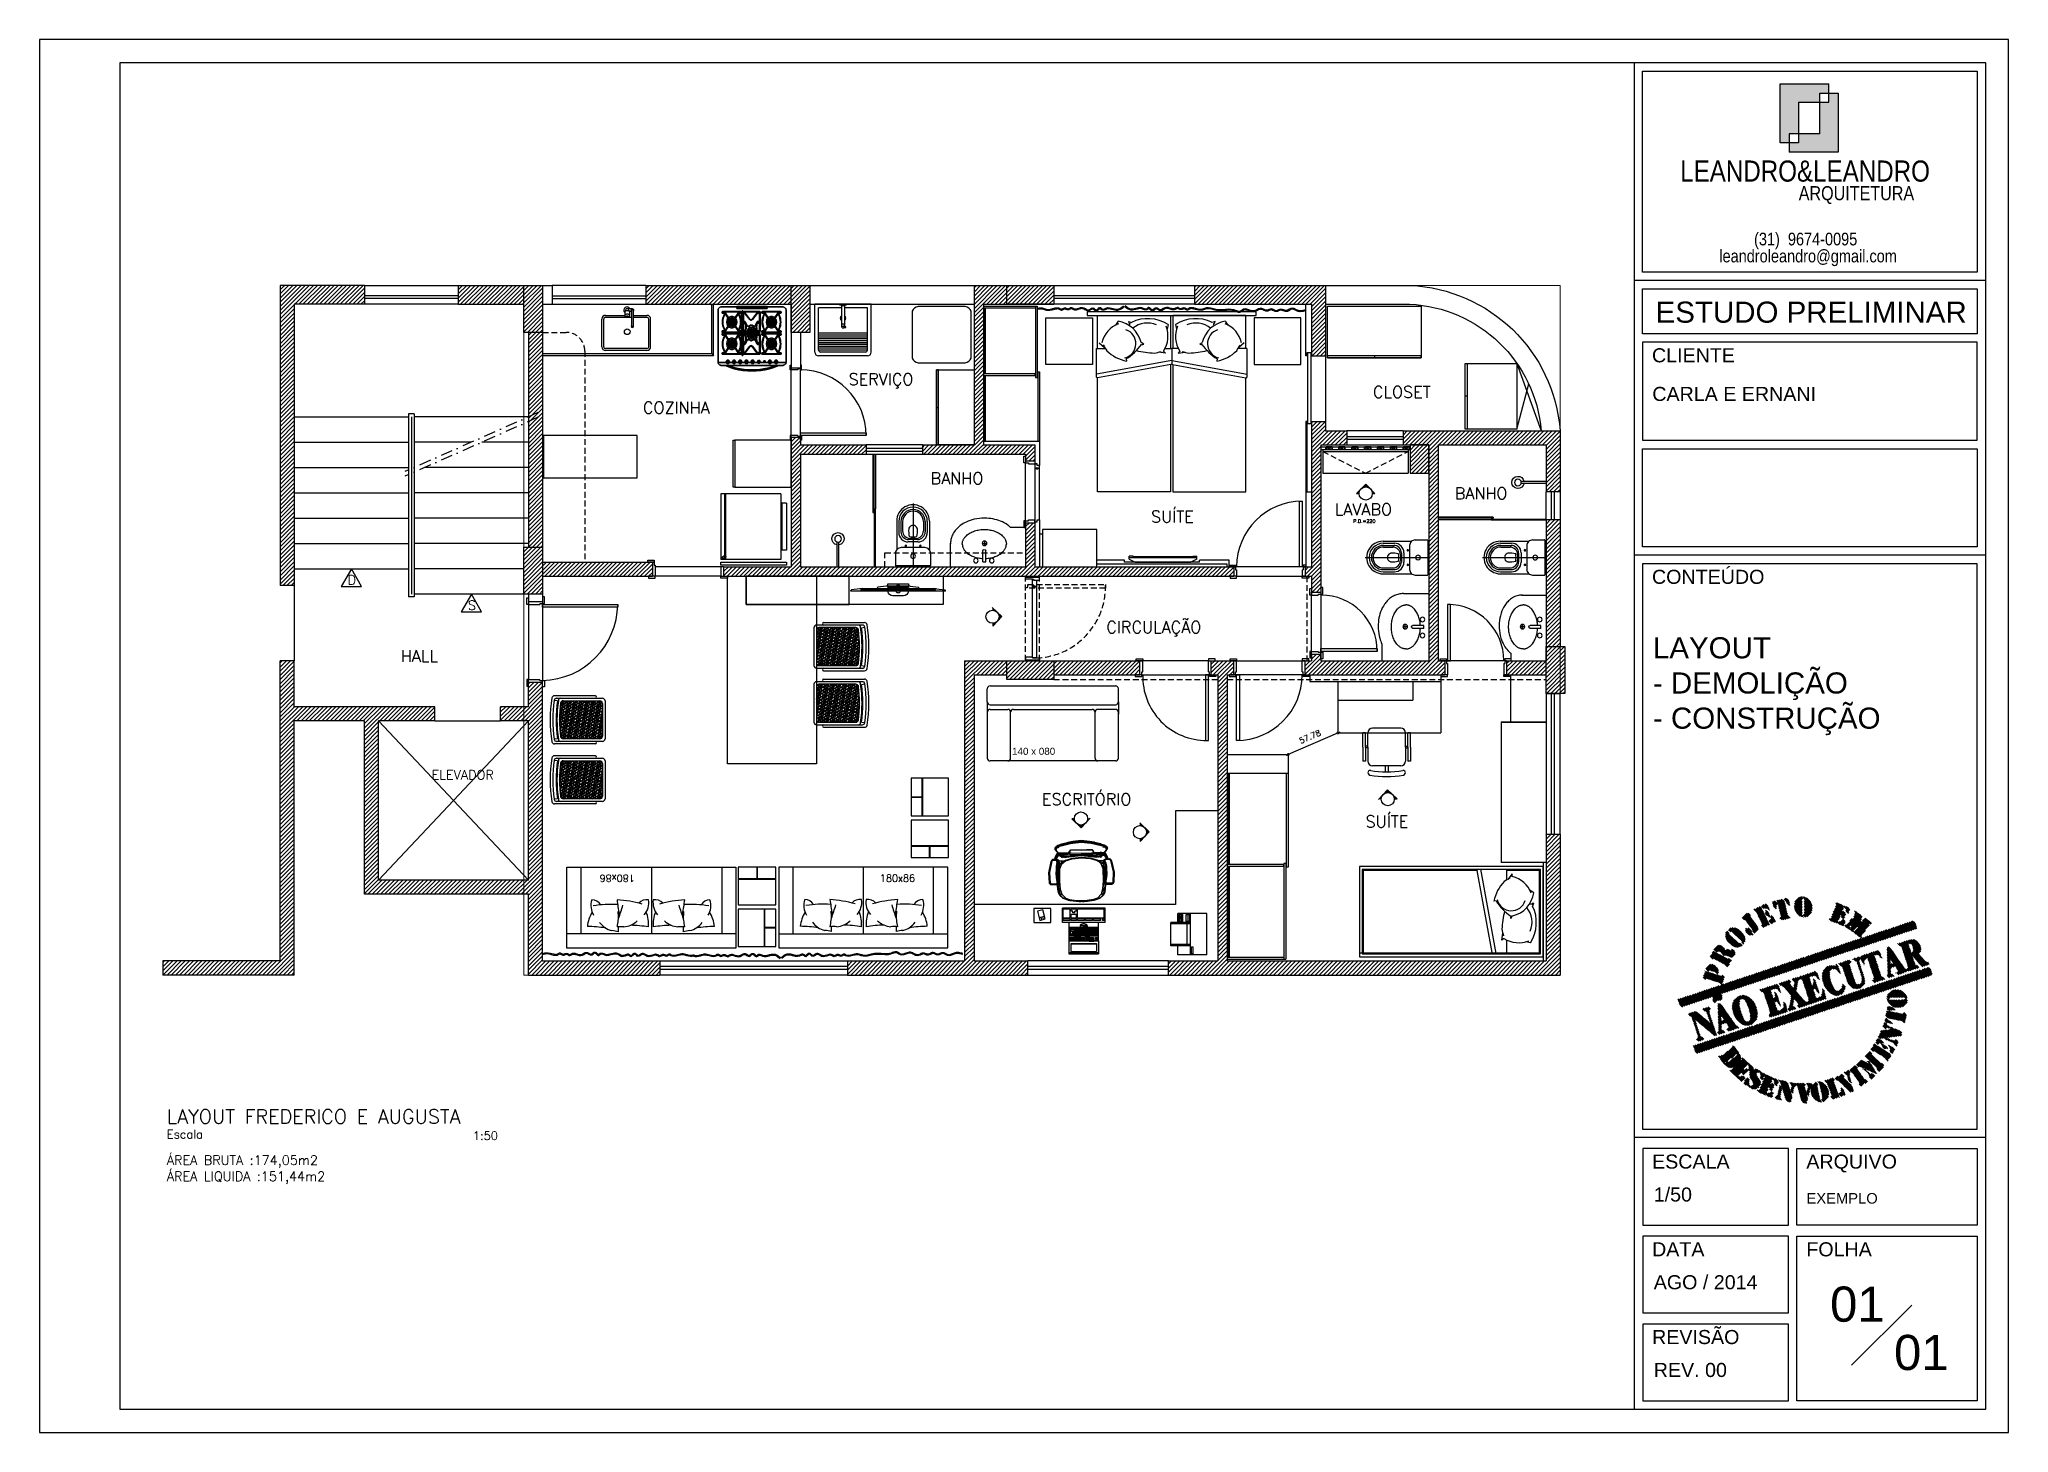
# Model space of a CAD drawing. Extents: x 126968 to 132038, y -1805 to 3860.
# Drawn here: x 126968 to 129068, y -1305 to 180 of the extents above; entities that cross this region are included whole.
import ezdxf
from ezdxf.enums import TextEntityAlignment as Align

# ---------------------------------------------------------------- set-up
doc = ezdxf.new("R2010")
doc.units = 0
doc.header["$MEASUREMENT"] = 0
doc.header["$PDMODE"] = 3
for name, pattern in [('CONTINU', [0]), ('DASHDOT', [1, 0.5, -0.25, 0, -0.25]), ('HIDDEN', [0.375, 0.25, -0.125])]:
    doc.linetypes.add(name, pattern=pattern)
doc.layers.get('0').update_dxf_attribs({"linetype": 'CONTINUOUS'})
doc.layers.get('Defpoints').update_dxf_attribs({"linetype": 'CONTINUOUS'})
for name, color, linetype in [('ARQ-CARIMBO', 1, 'CONTINUOUS'), ('EIXO', 1, 'DASHDOT'), ('ESCR03', 3, 'CONTINUOUS'), ('PENA01', 1, 'CONTINUOUS'), ('PENA02', 2, 'CONTINUOUS'), ('PENA03', 3, 'CONTINUOUS'), ('PENA04', 4, 'CONTINUOUS'), ('Pena05', 5, 'CONTINUOUS'), ('PENA06', 6, 'CONTINUOUS')]:
    doc.layers.add(name, color=color, linetype=linetype)
doc.layers.add('COTA', color=8, linetype='CONTINUOUS', lineweight=5)
doc.layers.add('COTAS', color=8, linetype='CONTINUOUS', lineweight=20)
doc.layers.add('PROJEÇÃO', color=1, linetype='HIDDEN', transparency=0.51)
doc.styles.add('Arial', font='arial.ttf', dxfattribs={"height": 0.3125})
doc.styles.add('R80E25', font='arial.ttf')
doc.styles.add('ROMANS', font='ROMANS.SHX')
doc.styles.add('RSA', font='romans.shx')
doc.styles.add('SR80', font='arial.ttf', dxfattribs={"height": 5})
doc.styles.get("Standard").update_dxf_attribs({"font": 'romans.shx'})
doc.styles.add('T80_25', font='romans.shx', dxfattribs={"height": 0.05})
doc.dimstyles.new('COTAS_1_25', dxfattribs={"dimscale": 25, "dimtxt": 0.25, "dimasz": 0.2, "dimexe": 0.1, "dimexo": 0.2, "dimgap": 0.2, "dimtad": 1, "dimdsep": 46, "dimtxsty": 'Standard', "dimblk1": 'DOTSMALL', "dimblk2": 'DOTSMALL', "dimsah": 1, "dimcen": 0.1, "dimdle": 0.1, "dimse1": 1, "dimse2": 1, "dimclrt": 2, "dimadec": 0, "dimazin": 0, "dimtfac": 1, "dimtmove": 2, "dimatfit": 3, "dimldrblk": 'DOTSMALL', "dimfxl": 1, "dimtolj": 1, "dimtzin": 0, "dimarcsym": 0})

msp = doc.modelspace()

# ---------------------------------------------------------------- texts
at = {"style": 'T80_25'}
msp.add_text('180x86', height=7.5, rotation=180, dxfattribs=at).set_placement((127602.729, -710.713))
msp.add_text('180x86', height=7.5, dxfattribs=at).set_placement((127864.024, -717.985))
at = {"layer": 'ARQ-CARIMBO', "insert": (128852.185, -1049.864), "char_height": 11.25, "width": 809.97335, "attachment_point": 1, "style": 'Arial'}
msp.add_mtext('{\\fArial|b0|i0|c0|p34;EXEMPLO}', dxfattribs=at)
at = {"layer": 'COTAS', "color": 2, "linetype": 'Continuous', "style": 'ROMANS'}
for s, p in [('Escala', (127103.673, -991.652)), ('1:50', (127429.873, -993.228))]:
    msp.add_text(s, height=9, dxfattribs=at).set_placement(p)
at = {"layer": 'ESCR03', "color": 4, "linetype": 'Continuous', "style": 'ROMANS'}
for s, p in [('SERVIÇO', (127865.287, -184.229)), ('COZINHA', (127646.996, -212.689)), ('CLOSET', (128420.672, -196.031)), ('BANHO', (127946.289, -288.009)), ('BANHO', (128505.229, -304.086)), ('SUÍTE', (128176.06, -326.703)), ('CIRCULAÇÃO', (128156.224, -446.843)), ('HALL', (127372.921, -477.565)), ('ESCRITÓRIO', (128084.582, -627.993)), ('SUÍTE', (128404.79, -651.766))]:
    msp.add_text(s, height=12.5, dxfattribs=at).set_placement(p, align=Align.MIDDLE)
msp.add_text('LAVABO', height=12.5, dxfattribs=at).set_placement((128349.218, -327.438))
at = {"layer": 'ESCR03', "color": 3, "linetype": 'Continuous', "style": 'ROMANS'}
for s, p in [('D', (127301.044, -396.334)), ('S', (127429.044, -423.334)), ('ELEVADOR', (127419.187, -604.089))]:
    msp.add_text(s, height=10, dxfattribs=at).set_placement(p, align=Align.MIDDLE)
at = {"layer": 'ESCR03', "color": 5, "linetype": 'Continuous', "style": 'ROMANS'}
msp.add_text('LAYOUT FREDERICO E AUGUSTA', height=15, dxfattribs=at).set_placement((127103.673, -975.74))
at = {"layer": 'ESCR03', "color": 3, "linetype": 'Continuous', "style": 'ROMANS'}
for s, p in [('ÁREA BRUTA :174,05m2', (127103.673, -1019.823)), ('ÁREA LIQUIDA :151,44m2', (127103.673, -1037.068))]:
    msp.add_text(s, height=10, dxfattribs=at).set_placement(p)
at = {"layer": 'PENA01'}
for s, insert, char_height, width, attachment_point, style in [('{\\fArial Narrow|b0|i0|c0|p34;ARQUITETURA}', (128905.47, 23.391), 15, 269.03396, 2, 'R80E25'), ('{\\fArial Narrow|b0|i0|c0|p34;(31)  9674-0095}', (128796.297, -26.231), 13.5, 430.8, 1, 'SR80'), ('{\\fArial Narrow|b0|i0|c0|p34;leandroleandro@gmail.com}', (128759.248, -44.35), 13.5, 430.8, 1, 'SR80')]:
    msp.add_mtext(s, dxfattribs=dict(at, insert=insert, char_height=char_height, width=width, attachment_point=attachment_point, style=style))
at = {"layer": 'PENA02', "color": 2, "style": 'Arial'}
for s, height, p in [('CLIENTE', 15, (128687.43, -164.413)), ('CONTEÚDO', 15, (128687.43, -400.543)), ('140 x 080', 7.5, (128005.017, -582.76)), ('ESCALA', 15, (128687.522, -1023.804)), ('ARQUIVO', 15, (128852.025, -1023.804)), ('DATA', 15, (128687.522, -1117.326)), ('FOLHA', 15, (128852.025, -1117.326)), ('REVISÃO', 15, (128687.522, -1210.847))]:
    msp.add_text(s, height=height, dxfattribs=at).set_placement(p)
at = {"layer": 'PENA02', "style": 'RSA'}
msp.add_text('P.D.=220', height=3.75, dxfattribs=at).set_placement((128368.842, -335.537))
at = {"layer": 'PENA03', "color": 3, "style": 'Arial'}
msp.add_text('ESTUDO PRELIMINAR', height=22.5, dxfattribs=at).set_placement((128857.205, -122.182), align=Align.CENTER)
for s, p in [('CARLA E ERNANI', (128687.764, -205.586)), ('1/50', (128689.309, -1058.905)), ('AGO / 2014', (128689.309, -1152.426)), ('REV. 00', (128689.309, -1245.948))]:
    msp.add_text(s, height=15, dxfattribs=at).set_placement(p)
at = {"layer": 'PENA03', "insert": (128850.657, 50.725), "char_height": 22.5, "width": 382.62142, "attachment_point": 2, "style": 'R80E25'}
msp.add_mtext('{\\fArial Narrow|b0|i0|c0|p34;LEANDRO&LEANDRO}', dxfattribs=at)
at = {"layer": 'PENA04', "color": 4, "style": 'Arial'}
for p in [(128877.334, -1187.009), (128945.523, -1238.529)]:
    msp.add_text('01', height=37.5, dxfattribs=at).set_placement(p)
at = {"layer": 'PENA04', "color": 4, "insert": (128688.463, -457.418), "char_height": 22.5, "width": 701.3458, "attachment_point": 1, "style": 'Arial'}
msp.add_mtext('LAYOUT\\P- DEMOLIÇÃO\\P- CONSTRUÇÃO', dxfattribs=at)

# ---------------------------------------------------------------- blocks, each defined once
blk = doc.blocks.new('LAVATORIO02')
at = {"layer": 'PENA02', "linetype": 'Continuous'}
for p, q in [((-0.438, 0.251), (-0.487, 0.251)), ((-0.463, 0.275), (-0.463, 0.226)), ((-0.475, 0.054), (-0.475, 0.17)), ((-0.445, 0.054), (-0.475, 0.054)), ((-0.445, 0.054), (-0.445, 0.17))]:
    blk.add_line(p, q, dxfattribs=at)
for centre in [(-0.463, 0.251), (-0.539, 0.067), (-0.369, 0.067)]:
    blk.add_circle(centre, 0.0243, dxfattribs=at)
blk.add_arc((-0.46, 0.17), 0.015, 0, 180, dxfattribs=at)
blk.add_rational_spline([(-0.225, 0.244), (-0.225, 0.399), (-0.46, 0.399), (-0.695, 0.399), (-0.695, 0.244)], [1, 0.688869268643, 1, 0.688869268642, 1], degree=2, knots=[3.141593, 3.141593, 3.141593, 4.712389, 4.712389, 6.283185, 6.283185, 6.283185], dxfattribs=at)
for points, weights in [([(-0.475, 0.09), (-0.695, 0.099), (-0.695, 0.244)], [0.97289345728, 0.703070764225, 1]), ([(-0.225, 0.244), (-0.225, 0.099), (-0.445, 0.09)], [1, 0.703070764227, 0.972893457279])]:
    blk.add_rational_spline(points, weights, degree=2, dxfattribs=at)
blk = doc.blocks.new('Chuveiro-30cm')
for p, q in [((0, 0.02), (-0.531, 0.02)), ((0, -0.02), (-0.531, -0.02))]:
    blk.add_line(p, q)
blk.add_circle((-0.599, 0), 0.0714)
blk.add_arc((-0.599, 0), 0.131, 8.7566, 351.2434)
blk = doc.blocks.new('7013017_p')
at = {"linetype": 'CONTINU'}
for points in [[(0, -0.677), (0, 0)], [(-0.187, -0.144), (-0.187, -0.015)], [(-0.185, -0.012), (0.185, -0.012)], [(-0.174, -0.488), (-0.174, -0.182)], [(-0.127, -0.205), (0.127, -0.205)], [(0.174, -0.488), (0.174, -0.182)], [(0.187, -0.144), (0.187, -0.015)], [(-0.152, -0.485), (-0.152, -0.367)], [(-0.129, -0.483), (-0.129, -0.373)], [(-0.111, -0.483), (-0.111, -0.383)], [(-0.087, -0.224), (-0.069, -0.224)], [(-0.078, -0.235), (-0.078, -0.215)], [(-0.051, -0.266), (0.051, -0.266)], [(-0.048, -0.292), (0.048, -0.292)], [(-0.03, -0.303), (0.03, -0.303)], [(0.068, -0.224), (0.089, -0.224)], [(0.078, -0.235), (0.078, -0.214)], [(0.111, -0.483), (0.111, -0.383)], [(0.129, -0.483), (0.129, -0.373)], [(0.152, -0.485), (0.152, -0.367)]]:
    blk.add_lwpolyline(points, dxfattribs=at)
for points in [[(-0.185, -0.012, 0.41424), (-0.187, -0.015)], [(-0.187, -0.144, 0.414214), (-0.127, -0.205)], [(0, -0.09, 1), (0, -0.14)], [(0, -0.14, 1), (0, -0.09)], [(0.127, -0.205, 0.414214), (0.187, -0.144)], [(0.187, -0.015, 0.414275), (0.185, -0.012)], [(-0.051, -0.266, 0.414214), (-0.152, -0.367)], [(-0.048, -0.292, 0.414214), (-0.129, -0.373)], [(-0.03, -0.303, 0.414214), (-0.111, -0.383)], [(-0.078, -0.217, 1), (-0.078, -0.232)], [(-0.078, -0.232, 1), (-0.078, -0.217)], [(-0.04, -0.323, 0.078063), (-0.046, -0.404)], [(-0.046, -0.404, 0.07471), (-0.044, -0.413)], [(-0.044, -0.413, 0.675827), (0.044, -0.413)], [(0.04, -0.323, 0.080389), (-0.04, -0.323)], [(0.111, -0.383, 0.414214), (0.03, -0.303)], [(0.046, -0.404, 0.078063), (0.04, -0.323)], [(0.044, -0.413, 0.07471), (0.046, -0.404)], [(0.129, -0.373, 0.414214), (0.048, -0.292)], [(0.152, -0.367, 0.414214), (0.051, -0.266)], [(0.078, -0.217, 1), (0.078, -0.232)], [(0.078, -0.232, 1), (0.078, -0.217)], [(-0.174, -0.488, 1.000333), (0.174, -0.488)], [(-0.152, -0.485, 1), (0.152, -0.485)], [(-0.129, -0.483, 0.999998), (0.129, -0.483)], [(-0.111, -0.483, 0.999998), (0.111, -0.483)]]:
    blk.add_lwpolyline(points, format="xyb", dxfattribs=at)
blk = doc.blocks.new('AERON')
for p, q in [((58748.7, 182.6, 8.9), (58748.7, 182.8, 7.3)), ((58748.7, 182.1, 10.1), (58748.7, 182.6, 8.9)), ((58748.7, 181.3, 10.9), (58748.7, 182.1, 10.1))]:
    blk.add_line(p, q)
for points in [[(58704.2, 211.3, 67.4), (58704.5, 211.8, 67.9), (58704.7, 212.2, 67), (58704.3, 211.6, 66.9)], [(58704.2, 210.8, 67.7), (58704.4, 210.8, 68.3), (58704.5, 211.8, 67.9), (58704.2, 211.3, 67.4)], [(58704.4, 211.3, 66.4), (58704.4, 210.8, 66.1), (58704.2, 211.3, 67.4), (58704.3, 211.6, 66.9)], [(58704.2, 211.3, 67.4), (58704.4, 210.8, 66.1), (58704.2, 207, 67.7), (58704.2, 210.8, 67.7)], [(58704.4, 207, 68.3), (58704.4, 210.8, 68.3), (58704.2, 210.8, 67.7), (58704.2, 207, 67.7)], [(58704.2, 207, 67.7), (58704.4, 210.8, 66.1), (58704.3, 206.3, 66.9), (58704.2, 206.4, 67.4)], [(58704.3, 211.6, 66.9), (58704.7, 212.2, 67), (58704.8, 211.8, 66.1), (58704.4, 211.3, 66.4)], [(58704.4, 207, 66.1), (58704.4, 206.4, 66.4), (58704.3, 206.3, 66.9), (58704.4, 210.8, 66.1)], [(58704.4, 210.8, 68.3), (58705, 210.8, 68.9), (58705.1, 212.1, 68.3), (58704.5, 211.8, 67.9)], [(58704.4, 211.3, 66.4), (58704.8, 211.8, 66.1), (58704.9, 210.8, 65.6), (58704.4, 210.8, 66.1)], [(58705, 207, 68.9), (58705, 210.8, 68.9), (58704.4, 210.8, 68.3), (58704.4, 207, 68.3)], [(58704.9, 210.8, 65.6), (58704.9, 207, 65.6), (58704.4, 207, 66.1), (58704.4, 210.8, 66.1)], [(58704.5, 211.8, 67.9), (58705.1, 212.1, 68.3), (58705.3, 212.6, 67.1), (58704.7, 212.2, 67)], [(58704.7, 212.2, 67), (58705.3, 212.6, 67.1), (58705.6, 212.1, 65.8), (58704.8, 211.8, 66.1)], [(58705.3, 212.6, 67.1), (58706.1, 212.8, 67.2), (58706.3, 212.2, 65.9), (58705.6, 212.1, 65.8)], [(58705.8, 212.2, 68.6), (58718.1, 215, 70.3), (58718.2, 215.6, 68.9), (58706.1, 212.8, 67.2)], [(58706.1, 212.8, 67.2), (58718.2, 215.6, 68.9), (58718.3, 215, 67.5), (58706.3, 212.2, 65.9)], [(58718.1, 215, 70.3), (58729.4, 214.4, 69.4), (58729, 215, 68.1), (58718.2, 215.6, 68.9)], [(58718.2, 215.6, 68.9), (58729, 215, 68.1), (58728.6, 214.4, 66.8), (58718.3, 215, 67.5)], [(58729.4, 214.3, 66.6), (58728.6, 214.4, 66.8), (58729, 215, 68.1), (58729.7, 214.9, 67.8)], [(58729.7, 214.9, 67.8), (58729, 215, 68.1), (58729.4, 214.4, 69.4), (58730.1, 214.3, 69.1)], [(58730, 214, 66.8), (58729.4, 214.3, 66.6), (58729.7, 214.9, 67.8), (58730.4, 214.4, 67.7)], [(58730.4, 214.4, 67.7), (58729.7, 214.9, 67.8), (58730.1, 214.3, 69.1), (58730.6, 214, 68.7)], [(58730.5, 213.1, 66.9), (58729.9, 213.1, 66.4), (58730, 214, 66.8), (58730.6, 213.5, 67.1)], [(58730.6, 213.5, 67.1), (58730, 214, 66.8), (58730.4, 214.4, 67.7), (58730.8, 213.8, 67.6)], [(58730.6, 214, 68.7), (58730.1, 214.3, 69.1), (58730.2, 213.1, 69.6), (58730.7, 213.1, 69)], [(58730.2, 213.1, 69.6), (58730.2, 206.3, 69.6), (58730.7, 206.3, 69), (58730.7, 213.1, 69)], [(58730.8, 213.8, 67.6), (58730.4, 214.4, 67.7), (58730.6, 214, 68.7), (58730.8, 213.5, 68.1)], [(58730.6, 213.5, 67.1), (58730.9, 213.1, 68.3), (58730.5, 206.3, 66.9), (58730.5, 213.1, 66.9)], [(58730.5, 206.3, 66.9), (58730.9, 213.1, 68.3), (58730.8, 205.6, 67.6), (58730.6, 205.9, 67.1)], [(58730.8, 213.5, 68.1), (58730.6, 214, 68.7), (58730.7, 213.1, 69), (58730.9, 213.1, 68.3)], [(58730.8, 213.5, 68.1), (58730.9, 213.1, 68.3), (58730.6, 213.5, 67.1), (58730.8, 213.8, 67.6)], [(58730.7, 213.1, 69), (58730.7, 206.3, 69), (58730.9, 206.3, 68.3), (58730.9, 213.1, 68.3)], [(58730.9, 206.3, 68.3), (58730.8, 205.9, 68.1), (58730.8, 205.6, 67.6), (58730.9, 213.1, 68.3)], [(58685.3, 189.8, 101.6), (58684.6, 180.8, 100.1), (58684.2, 180.8, 101.3)], [(58688.1, 201.5, 97.7), (58686.1, 180.8, 98.9), (58684.6, 180.8, 100.1), (58687.8, 201.9, 99.6)], [(58686, 195, 99.2), (58684.6, 180.8, 100.1), (58685.3, 189.8, 101.6)], [(58686, 195, 99.2), (58685.3, 189.8, 101.6), (58687.8, 201.9, 99.6)], [(58688.1, 201.5, 97.7), (58687.8, 201.9, 99.6), (58689.3, 205.6, 97.8)], [(58688.1, 201.5, 97.7), (58689.3, 205.6, 97.8), (58690.9, 208, 94.9), (58689.5, 203.9, 96.1)], [(58692.7, 209, 90.6), (58691.2, 207.7, 92.1), (58689.5, 203.9, 96.1), (58690.9, 208, 94.9)], [(58697.6, 200.8, 58.9), (58697.7, 204.2, 57.7), (58697.5, 204.2, 55.8), (58697, 200.8, 56.7)], [(58697, 200.8, 56.7), (58697.5, 204.2, 55.8), (58697.7, 204.2, 54), (58697.1, 200.8, 54.3)], [(58697.1, 200.8, 54.3), (58697.7, 204.2, 54), (58698.7, 204.2, 52.5), (58698.1, 200.8, 52.4)], [(58697.4, 196.9, 59), (58697.4, 196.9, 53.1), (58697.4, 194.2, 53.1), (58697.4, 194.5, 59)], [(58697.7, 196.9, 53.1), (58697.4, 196.9, 53.1), (58697.4, 196.9, 59), (58697.7, 196.9, 59)], [(58698.4, 206.5, 57.8), (58698.1, 206.7, 56), (58697.5, 204.2, 55.8), (58697.7, 204.2, 57.7)], [(58698.1, 206.7, 56), (58698.4, 206.6, 54.2), (58697.7, 204.2, 54), (58697.5, 204.2, 55.8)], [(58699.8, 200.8, 59.2), (58698.9, 204.1, 59.1), (58697.7, 204.2, 57.7), (58697.6, 200.8, 58.9)], [(58697.6, 198.1, 37.4), (58697.7, 200.2, 39.5), (58698.6, 200.2, 39.5), (58698.5, 198.1, 37.4)], [(58697.6, 195.2, 36.6), (58697.6, 198.1, 37.4), (58698.5, 198.1, 37.4), (58698.4, 195.2, 36.5)], [(58697.6, 193.8, 37.4), (58697.6, 195.2, 36.6), (58698.4, 195.2, 36.5), (58698.5, 193.8, 37.3)], [(58697.7, 193.7, 38.9), (58697.6, 193.8, 37.4), (58698.5, 193.8, 37.3), (58698.5, 193.7, 38.9)], [(58698.4, 206.6, 54.2), (58699.2, 206.2, 52.8), (58698.7, 204.2, 52.5), (58697.7, 204.2, 54)], [(58699.2, 206, 59.2), (58698.4, 206.5, 57.8), (58697.7, 204.2, 57.7), (58698.9, 204.1, 59.1)], [(58697.7, 200.2, 39.5), (58697.8, 200.9, 42.4), (58698.6, 200.9, 42.4), (58698.6, 200.2, 39.5)], [(58697.7, 196.9, 53.1), (58697.7, 196.9, 59), (58697.7, 196.1, 59), (58697.7, 195.9, 53.1)], [(58698, 195.9, 53.1), (58697.7, 195.9, 53.1), (58697.7, 196.1, 59), (58698, 196.1, 59)], [(58698.6, 201.8, 60.6), (58699.5, 201.8, 60.6), (58698.6, 200.9, 42.4), (58697.8, 200.9, 42.4)], [(58698, 196.6, 59), (58698.4, 196.6, 59), (58698.4, 196.5, 53.1), (58698, 196.5, 53.1)], [(58698, 195.9, 53.1), (58698, 196.1, 59), (58698, 196.6, 59), (58698, 196.5, 53.1)], [(58702.2, 208.7, 57.3), (58702.9, 208.7, 56.2), (58698.4, 206.6, 54.2), (58698.1, 206.7, 56)], [(58701.6, 208.5, 58.6), (58702.2, 208.7, 57.3), (58698.1, 206.7, 56), (58698.4, 206.5, 57.8)], [(58698.1, 200.8, 52.4), (58698.7, 204.2, 52.5), (58699.9, 204.1, 54), (58700.4, 200.8, 52.6)], [(58702.9, 208.7, 56.2), (58703.5, 208.2, 55.1), (58699.2, 206.2, 52.8), (58698.4, 206.6, 54.2)], [(58701.6, 208.5, 58.6), (58701.2, 207.8, 59.7), (58699.2, 206, 59.2), (58698.4, 206.5, 57.8)], [(58698.4, 194.5, 59), (58698.4, 194.2, 53.1), (58698.4, 196.5, 53.1), (58698.4, 196.6, 59)], [(58698.6, 201.8, 60.6), (58698.6, 200.8, 62.6), (58699.5, 200.8, 62.5), (58699.5, 201.8, 60.6)], [(58698.6, 200.8, 62.6), (58698.6, 198.5, 62.7), (58699.5, 198.5, 62.7), (58699.5, 200.8, 62.5)], [(58698.6, 198.5, 62.7), (58698.6, 197.3, 60.8), (58699.5, 197.3, 60.7), (58699.5, 198.5, 62.7)], [(58699.2, 206.2, 52.8), (58700.1, 205.7, 54.2), (58699.9, 204.1, 54), (58698.7, 204.2, 52.5)], [(58700.1, 205.6, 57.8), (58699.2, 206, 59.2), (58698.9, 204.1, 59.1), (58699.9, 204.1, 57.7)], [(58700.8, 200.8, 57.2), (58699.9, 204.1, 57.7), (58698.9, 204.1, 59.1), (58699.8, 200.8, 59.2)], [(58703.5, 208.2, 55.1), (58703.1, 207.6, 56.2), (58700.1, 205.7, 54.2), (58699.2, 206.2, 52.8)], [(58701.9, 207.3, 58.6), (58701.2, 207.8, 59.7), (58699.2, 206, 59.2), (58700.1, 205.6, 57.8)], [(58699.5, 180.8, 38.7), (58700.4, 191.6, 39.4), (58701, 191.5, 39.6), (58700.2, 180.8, 38.9)], [(58700.1, 205.7, 54.2), (58700.3, 205.5, 56), (58700.1, 204.1, 55.8), (58699.9, 204.1, 54)], [(58700.3, 205.5, 56), (58700.1, 205.6, 57.8), (58699.9, 204.1, 57.7), (58700.1, 204.1, 55.8)], [(58700.4, 200.8, 52.6), (58699.9, 204.1, 54), (58700.1, 204.1, 55.8), (58700.9, 200.8, 54.9)], [(58700.9, 200.8, 54.9), (58700.1, 204.1, 55.8), (58699.9, 204.1, 57.7), (58700.8, 200.8, 57.2)], [(58703.1, 207.6, 56.2), (58702.6, 207.3, 57.4), (58700.3, 205.5, 56), (58700.1, 205.7, 54.2)], [(58702.6, 207.3, 57.4), (58701.9, 207.3, 58.6), (58700.1, 205.6, 57.8), (58700.3, 205.5, 56)], [(58701, 191.5, 39.6), (58700.4, 191.6, 39.4), (58700.8, 196.9, 40.1), (58701.4, 196.8, 40.3)], [(58701.8, 198.3, 42.3), (58701.4, 196.8, 40.3), (58700.8, 196.9, 40.1)], [(58703.5, 208.1, 61.3), (58704.2, 209, 60.9), (58701.6, 208.5, 58.6), (58701.2, 207.8, 59.7)], [(58704.4, 207.6, 60.9), (58703.5, 208.1, 61.3), (58701.2, 207.8, 59.7), (58701.9, 207.3, 58.6)], [(58704.2, 209, 60.9), (58705.2, 209.4, 60.3), (58702.2, 208.7, 57.3), (58701.6, 208.5, 58.6)], [(58705.5, 207.6, 60.3), (58704.4, 207.6, 60.9), (58701.9, 207.3, 58.6), (58702.6, 207.3, 57.4)], [(58702.1, 180.8, 40.6), (58702.2, 180.8, 41.2), (58703.2, 190.5, 41.9), (58703, 190.5, 41.2)], [(58703.6, 190.4, 41.9), (58703.2, 190.5, 41.9), (58702.2, 180.8, 41.2), (58702.7, 180.8, 41.2)], [(58703, 190.5, 41.2), (58703.2, 190.5, 41.9), (58705.5, 197.8, 43.2), (58705.3, 198, 42.7)], [(58705.8, 197.6, 43.2), (58705.5, 197.8, 43.2), (58703.2, 190.5, 41.9), (58703.6, 190.4, 41.9)], [(58704.2, 206.4, 67.4), (58704.5, 206, 67.9), (58704.4, 207, 68.3), (58704.2, 207, 67.7)], [(58704.3, 206.3, 66.9), (58704.7, 205.6, 67), (58704.5, 206, 67.9), (58704.2, 206.4, 67.4)], [(58704.4, 206.4, 66.4), (58704.8, 206, 66.1), (58704.7, 205.6, 67), (58704.3, 206.3, 66.9)], [(58704.5, 206, 67.9), (58705.1, 205.7, 68.3), (58705, 207, 68.9), (58704.4, 207, 68.3)], [(58704.4, 207, 66.1), (58704.9, 207, 65.6), (58704.8, 206, 66.1), (58704.4, 206.4, 66.4)], [(58704.7, 205.6, 67), (58705.3, 205.2, 67.1), (58705.1, 205.7, 68.3), (58704.5, 206, 67.9)], [(58704.8, 206, 66.1), (58705.6, 205.7, 65.8), (58705.3, 205.2, 67.1), (58704.7, 205.6, 67)], [(58704.9, 207, 65.6), (58705.7, 207, 65.3), (58705.6, 205.7, 65.8), (58704.8, 206, 66.1)], [(58705.1, 205.7, 68.3), (58705.8, 205.6, 68.6), (58705.7, 207, 69.2), (58705, 207, 68.9)], [(58705.3, 205.2, 67.1), (58706.1, 205, 67.2), (58705.8, 205.6, 68.6), (58705.1, 205.7, 68.3)], [(58705.6, 205.7, 65.8), (58706.3, 205.6, 65.9), (58706.1, 205, 67.2), (58705.3, 205.2, 67.1)], [(58705.7, 204.4, 45.4), (58705.7, 205.2, 45.2), (58705.3, 204.1, 44.6)], [(58705.7, 204.4, 45.4), (58705.3, 204.1, 44.6), (58705.7, 201.9, 44), (58706.1, 201.6, 44.5)], [(58705.5, 197.8, 43.2), (58706.1, 199.7, 43.8), (58705.8, 200, 43.3), (58705.3, 198, 42.7)], [(58705.8, 197.6, 43.2), (58706.8, 199.2, 43.7), (58706.1, 199.7, 43.8), (58705.5, 197.8, 43.2)], [(58711.6, 206.2, 70.1), (58705.7, 207, 69.2), (58705.8, 205.6, 68.6), (58711.7, 204.8, 69.5)], [(58706.4, 205.3, 46.3), (58706.3, 205.8, 45.7), (58705.7, 205.2, 45.2), (58705.7, 204.4, 45.4)], [(58706.1, 201.6, 44.5), (58709.4, 201.9, 45), (58706.4, 205.3, 46.3), (58705.7, 204.4, 45.4)], [(58706.1, 201.6, 44.5), (58705.7, 201.9, 44), (58705.8, 200, 43.3), (58706.1, 199.7, 43.8)], [(58711.7, 204.8, 69.5), (58705.8, 205.6, 68.6), (58706.1, 205, 67.2), (58711.9, 204.2, 68.1)], [(58711.9, 204.2, 68.1), (58706.1, 205, 67.2), (58706.3, 205.6, 65.9), (58712, 204.8, 66.7)], [(58706.1, 199.7, 43.8), (58706.8, 199.2, 43.7), (58709.4, 201.9, 45), (58706.1, 201.6, 44.5)], [(58712, 204.8, 66.7), (58706.3, 205.6, 65.9), (58706.4, 207, 65.3), (58712.1, 206.2, 66.1)], [(58708.4, 206.5, 48), (58708.5, 206.9, 47.5), (58706.3, 205.8, 45.7), (58706.4, 205.3, 46.3)], [(58709.4, 201.9, 45), (58708.4, 206.5, 48), (58706.4, 205.3, 46.3), (58709.4, 201.9, 45)], [(58711.8, 207, 50.1), (58712, 207.5, 49.6), (58708.5, 206.9, 47.5), (58708.4, 206.5, 48)], [(58714.7, 204, 46.6), (58711.8, 207, 50.1), (58708.4, 206.5, 48), (58709.4, 201.9, 45)], [(58711.6, 206.2, 70.1), (58711.7, 204.8, 69.5), (58718.1, 206.4, 70.3), (58718, 207.8, 70.9)], [(58711.7, 204.8, 69.5), (58711.9, 204.2, 68.1), (58718.2, 205.9, 68.9), (58718.1, 206.4, 70.3)], [(58725, 206.8, 52.5), (58725, 207.2, 52), (58712, 207.5, 49.6), (58711.8, 207, 50.1)], [(58711.8, 207, 50.1), (58714.7, 204, 46.6), (58727.7, 204.2, 50), (58725, 206.8, 52.5)], [(58711.9, 204.2, 68.1), (58712, 204.8, 66.7), (58718.3, 206.4, 67.5), (58718.2, 205.9, 68.9)], [(58712, 204.8, 66.7), (58712.1, 206.2, 66.1), (58718.3, 207.8, 67), (58718.3, 206.4, 67.5)], [(58715.1, 205, 39.3), (58714.8, 207.6, 42.8), (58721.6, 207.6, 43.2), (58721.9, 205, 40.2)], [(58716.1, 207.5, 47.6), (58715, 207.4, 50.2), (58719.3, 207.3, 50.9), (58719.6, 207.5, 48.1)], [(58716.5, 206, 47), (58715, 207.4, 50.2), (58716.1, 207.5, 47.6)], [(58716.5, 206, 47), (58716.1, 207.5, 47.6), (58717.2, 207.5, 46.5), (58717.4, 205.8, 46.4)], [(58716.1, 207.5, 47.6), (58719.6, 207.5, 48.1), (58718.7, 207.5, 46.6), (58717.2, 207.5, 46.5)], [(58717.4, 205.8, 46.4), (58717.2, 207.5, 46.5), (58718.7, 207.5, 46.6), (58718.5, 205.8, 46.5)], [(58718, 207.8, 70.9), (58718.1, 206.4, 70.3), (58724.4, 205.9, 70.4), (58724.4, 207.3, 71)], [(58718.1, 206.4, 70.3), (58718.2, 205.9, 68.9), (58724.4, 205.4, 69), (58724.4, 205.9, 70.4)], [(58718.2, 205.9, 68.9), (58718.3, 206.4, 67.5), (58724.4, 205.9, 67.6), (58724.4, 205.4, 69)], [(58718.3, 206.4, 67.5), (58718.3, 207.8, 67), (58724.4, 207.3, 67), (58724.4, 205.9, 67.6)], [(58719.6, 207.5, 48.1), (58719.6, 206.3, 47.8), (58718.6, 205.8, 46.5), (58718.7, 207.5, 46.6)], [(58719.3, 207.3, 50.9), (58719.6, 206.3, 47.8), (58719.6, 207.5, 48.1)], [(58724.4, 205.4, 69), (58729, 204.4, 68.1), (58729.4, 205, 69.4), (58724.4, 205.9, 70.4)], [(58724.4, 205.9, 67.6), (58728.6, 205, 66.8), (58729, 204.4, 68.1), (58724.4, 205.4, 69)], [(58735.7, 205.5, 51.7), (58735.7, 206, 51.1), (58725, 207.2, 52), (58725, 206.8, 52.5)], [(58725, 206.8, 52.5), (58727.7, 204.2, 50), (58736, 203.6, 51.1), (58735.7, 205.5, 51.7)], [(58729.7, 204.6, 67.8), (58729, 204.4, 68.1), (58728.6, 205, 66.8), (58729.4, 205.1, 66.6)], [(58730.1, 205.1, 69.1), (58729.4, 205, 69.4), (58729, 204.4, 68.1), (58729.7, 204.6, 67.8)], [(58730.4, 205, 67.7), (58729.7, 204.6, 67.8), (58729.4, 205.1, 66.6), (58730, 205.4, 66.8)], [(58730.6, 205.4, 68.7), (58730.1, 205.1, 69.1), (58729.7, 204.6, 67.8), (58730.4, 205, 67.7)], [(58730.6, 205.9, 67.1), (58730, 205.4, 66.8), (58729.9, 206.3, 66.4), (58730.5, 206.3, 66.9)], [(58730.8, 205.6, 67.6), (58730.4, 205, 67.7), (58730, 205.4, 66.8), (58730.6, 205.9, 67.1)], [(58730.7, 206.3, 69), (58730.2, 206.3, 69.6), (58730.1, 205.1, 69.1), (58730.6, 205.4, 68.7)], [(58730.8, 205.9, 68.1), (58730.6, 205.4, 68.7), (58730.4, 205, 67.7), (58730.8, 205.6, 67.6)], [(58730.9, 206.3, 68.3), (58730.7, 206.3, 69), (58730.6, 205.4, 68.7), (58730.8, 205.9, 68.1)], [(58735.7, 206, 51.1), (58735.7, 205.5, 51.7), (58739.2, 204.9, 50.9), (58739.4, 205.3, 50.3)], [(58736, 203.6, 51.1), (58735.7, 205.5, 51.7), (58739.2, 204.9, 50.9), (58736, 203.6, 51.1)], [(58739.2, 204.9, 50.9), (58736, 203.6, 51.1), (58741.4, 202, 50.5), (58742.4, 203.7, 50.1)], [(58739.4, 205.3, 50.3), (58739.2, 204.9, 50.9), (58742.4, 203.7, 50.1), (58742.7, 204, 49.4)], [(58742.4, 203.7, 50.1), (58741.4, 202, 50.5), (58745.9, 197.5, 49.1), (58745.8, 199.9, 49)], [(58742.7, 204, 49.4), (58742.4, 203.7, 50.1), (58745.8, 199.9, 49), (58745.6, 200.8, 48.5)], [(58745.6, 200.8, 48.5), (58745.8, 199.9, 49), (58747.7, 195, 48), (58747.9, 194.7, 47.3)], [(58747.4, 193.4, 48.3), (58747.9, 193.5, 47.7), (58747.7, 195, 48), (58745.8, 199.9, 49)], [(58745.8, 199.9, 49), (58745.9, 197.5, 49.1), (58747.4, 193.4, 48.3)], [(58748.4, 186.7, 47.6), (58748.7, 186.8, 47.1), (58747.9, 193.5, 47.7), (58747.4, 193.4, 48.3)], [(58747.9, 194.7, 47.3), (58747.7, 195, 48), (58747.9, 193.5, 47.7), (58748.2, 193.6, 47.2)], [(58748.2, 193.6, 47.2), (58747.9, 193.5, 47.7), (58748.7, 186.8, 47.1), (58749.2, 186.8, 46.5)], [(58684.6, 180.8, 100.1), (58685.3, 171.8, 101.6), (58684.2, 180.8, 101.3)], [(58685.3, 171.8, 101.6), (58686, 174.9, 101.8), (58685.2, 180.8, 102), (58684.2, 180.8, 101.3)], [(58684.6, 180.8, 100.1), (58686, 166.5, 99.2), (58685.3, 171.8, 101.6)], [(58686.1, 180.8, 98.9), (58688.1, 160, 97.7), (58687.8, 159.7, 99.6), (58684.6, 180.8, 100.1)], [(58685.3, 171.8, 101.6), (58686, 166.5, 99.2), (58687.8, 159.7, 99.6)], [(58700.4, 169.9, 39.4), (58699.5, 180.8, 38.7), (58700.2, 180.8, 38.9), (58701, 170.1, 39.6)], [(58700.4, 169.9, 39.4), (58701, 170.1, 39.6), (58701.4, 164.7, 40.3), (58700.8, 164.7, 40.1)], [(58702.2, 180.8, 41.2), (58702.1, 180.8, 40.6), (58703, 171, 41.2), (58703.2, 171, 41.9)], [(58703.2, 171, 41.9), (58703.6, 171.1, 41.9), (58702.7, 180.8, 41.2), (58702.2, 180.8, 41.2)], [(58703.2, 171, 41.9), (58703, 171, 41.2), (58705.3, 163.5, 42.7), (58705.5, 163.7, 43.2)], [(58705.5, 163.7, 43.2), (58705.8, 163.9, 43.2), (58703.6, 171.1, 41.9), (58703.2, 171, 41.9)], [(58747.9, 168, 47.7), (58747.4, 168.1, 48.3), (58745.8, 161.6, 49), (58747.7, 166.5, 48)], [(58745.9, 164, 49.1), (58745.8, 161.6, 49), (58747.4, 168.1, 48.3)], [(58748.7, 174.7, 47.1), (58748.4, 174.8, 47.6), (58747.4, 168.1, 48.3), (58747.9, 168, 47.7)], [(58747.7, 166.5, 48), (58747.9, 166.9, 47.3), (58748.2, 167.9, 47.2), (58747.9, 168, 47.7)], [(58747.9, 168, 47.7), (58748.2, 167.9, 47.2), (58749.2, 174.7, 46.5), (58748.7, 174.7, 47.1)], [(58748.7, 180.8, 47.4), (58749.1, 180.8, 46.8), (58748.7, 186.8, 47.1), (58748.4, 186.7, 47.6)], [(58749.1, 180.8, 46.8), (58748.7, 180.8, 47.4), (58748.4, 174.8, 47.6), (58748.7, 174.7, 47.1)], [(58749.2, 186.8, 46.5), (58748.7, 186.8, 47.1), (58749.1, 180.8, 46.8), (58749.4, 180.8, 46.3)], [(58748.7, 174.7, 47.1), (58749.2, 174.7, 46.5), (58749.4, 180.8, 46.3), (58749.1, 180.8, 46.8)], [(58689.3, 155.9, 97.8), (58688.1, 160, 97.7), (58689.5, 157.6, 96.1), (58690.9, 153.5, 94.9)], [(58689.5, 157.6, 96.1), (58691.2, 153.8, 92.1), (58692.7, 152.6, 90.6), (58690.9, 153.5, 94.9)], [(58697.7, 157.3, 57.7), (58697.6, 160.7, 58.9), (58697, 160.7, 56.7), (58697.5, 157.3, 55.8)], [(58697.5, 157.3, 55.8), (58697, 160.7, 56.7), (58697.1, 160.7, 54.3), (58697.7, 157.3, 54)], [(58697.7, 157.3, 54), (58697.1, 160.7, 54.3), (58698.1, 160.7, 52.4), (58698.7, 157.3, 52.5)], [(58697.4, 167.1, 59), (58697.4, 167.3, 53.1), (58697.4, 164.7, 53.1), (58697.4, 164.6, 59)], [(58697.7, 164.6, 59), (58697.4, 164.6, 59), (58697.4, 164.7, 53.1), (58697.7, 164.7, 53.1)], [(58698.1, 154.8, 56), (58698.4, 155, 57.8), (58697.7, 157.3, 57.7), (58697.5, 157.3, 55.8)], [(58698.4, 154.9, 54.2), (58698.1, 154.8, 56), (58697.5, 157.3, 55.8), (58697.7, 157.3, 54)], [(58697.6, 167.8, 37.4), (58697.7, 167.8, 38.9), (58698.5, 167.8, 38.9), (58698.5, 167.8, 37.3)], [(58697.6, 166.4, 36.6), (58697.6, 167.8, 37.4), (58698.5, 167.8, 37.3), (58698.4, 166.4, 36.5)], [(58697.6, 163.4, 37.4), (58697.6, 166.4, 36.6), (58698.4, 166.4, 36.5), (58698.5, 163.4, 37.4)], [(58697.7, 161.3, 39.5), (58697.6, 163.4, 37.4), (58698.5, 163.4, 37.4), (58698.6, 161.3, 39.5)], [(58698.9, 157.4, 59.1), (58699.8, 160.7, 59.2), (58697.6, 160.7, 58.9), (58697.7, 157.3, 57.7)], [(58697.7, 165.7, 53.1), (58697.7, 165.4, 59), (58697.7, 164.6, 59), (58697.7, 164.7, 53.1)], [(58697.7, 165.7, 53.1), (58698, 165.7, 53.1), (58698, 165.4, 59), (58697.7, 165.4, 59)], [(58697.8, 160.7, 42.4), (58697.7, 161.3, 39.5), (58698.6, 161.3, 39.5), (58698.6, 160.7, 42.4)], [(58698.4, 155, 57.8), (58699.2, 155.5, 59.2), (58698.9, 157.4, 59.1), (58697.7, 157.3, 57.7)], [(58699.2, 155.3, 52.8), (58698.4, 154.9, 54.2), (58697.7, 157.3, 54), (58698.7, 157.3, 52.5)], [(58699.5, 159.8, 60.6), (58698.6, 159.8, 60.6), (58697.8, 160.7, 42.4), (58698.6, 160.7, 42.4)], [(58698, 165, 53.1), (58698, 165, 59), (58698, 165.4, 59), (58698, 165.7, 53.1)], [(58698, 165, 53.1), (58698.4, 165, 53.1), (58698.4, 165, 59), (58698, 165, 59)], [(58700.4, 160.7, 52.6), (58699.9, 157.4, 54), (58698.7, 157.3, 52.5), (58698.1, 160.7, 52.4)], [(58702.2, 152.8, 57.3), (58701.6, 153.1, 58.6), (58698.4, 155, 57.8), (58698.1, 154.8, 56)], [(58702.9, 152.8, 56.2), (58702.2, 152.8, 57.3), (58698.1, 154.8, 56), (58698.4, 154.9, 54.2)], [(58698.4, 165, 59), (58698.4, 165, 53.1), (58698.4, 167.3, 53.1), (58698.4, 167.1, 59)], [(58701.6, 153.1, 58.6), (58701.2, 153.7, 59.7), (58699.2, 155.5, 59.2), (58698.4, 155, 57.8)], [(58703.5, 153.3, 55.1), (58702.9, 152.8, 56.2), (58698.4, 154.9, 54.2), (58699.2, 155.3, 52.8)], [(58698.6, 164.2, 60.8), (58698.6, 163, 62.7), (58699.5, 163, 62.7), (58699.5, 164.2, 60.7)], [(58698.6, 163, 62.7), (58698.6, 160.7, 62.6), (58699.5, 160.7, 62.5), (58699.5, 163, 62.7)], [(58698.6, 160.7, 62.6), (58698.6, 159.8, 60.6), (58699.5, 159.8, 60.6), (58699.5, 160.7, 62.5)], [(58700.1, 155.8, 54.2), (58699.2, 155.3, 52.8), (58698.7, 157.3, 52.5), (58699.9, 157.4, 54)], [(58699.9, 157.4, 57.7), (58700.8, 160.7, 57.2), (58699.8, 160.7, 59.2), (58698.9, 157.4, 59.1)], [(58699.2, 155.5, 59.2), (58700.1, 155.9, 57.8), (58699.9, 157.4, 57.7), (58698.9, 157.4, 59.1)], [(58701.2, 153.7, 59.7), (58701.9, 154.2, 58.6), (58700.1, 155.9, 57.8), (58699.2, 155.5, 59.2)], [(58703.1, 153.9, 56.2), (58703.5, 153.3, 55.1), (58699.2, 155.3, 52.8), (58700.1, 155.8, 54.2)], [(58700.1, 157.4, 55.8), (58700.9, 160.7, 54.9), (58700.8, 160.7, 57.2), (58699.9, 157.4, 57.7)], [(58699.9, 157.4, 54), (58700.4, 160.7, 52.6), (58700.9, 160.7, 54.9), (58700.1, 157.4, 55.8)], [(58700.1, 155.9, 57.8), (58700.3, 156, 56), (58700.1, 157.4, 55.8), (58699.9, 157.4, 57.7)], [(58700.3, 156, 56), (58700.1, 155.8, 54.2), (58699.9, 157.4, 54), (58700.1, 157.4, 55.8)], [(58702.6, 154.2, 57.4), (58703.1, 153.9, 56.2), (58700.1, 155.8, 54.2), (58700.3, 156, 56)], [(58701.9, 154.2, 58.6), (58702.6, 154.2, 57.4), (58700.3, 156, 56), (58700.1, 155.9, 57.8)], [(58701.4, 164.7, 40.3), (58701.8, 163.3, 42.3), (58700.8, 164.7, 40.1)], [(58703.5, 153.4, 61.3), (58704.4, 153.9, 60.9), (58701.9, 154.2, 58.6), (58701.2, 153.7, 59.7)], [(58704.2, 152.6, 60.9), (58703.5, 153.4, 61.3), (58701.2, 153.7, 59.7), (58701.6, 153.1, 58.6)], [(58704.7, 155.9, 67), (58704.3, 155.3, 66.9), (58704.2, 155.1, 67.4), (58704.5, 155.5, 67.9)], [(58704.5, 155.5, 67.9), (58704.2, 155.1, 67.4), (58704.2, 154.5, 67.7), (58704.4, 154.5, 68.3)], [(58704.4, 150.7, 66.1), (58704.2, 154.5, 67.7), (58704.2, 155.1, 67.4), (58704.3, 155.3, 66.9)], [(58704.4, 150.7, 66.1), (58704.2, 150.2, 67.4), (58704.2, 150.7, 67.7), (58704.2, 154.5, 67.7)], [(58704.4, 150.7, 68.3), (58704.4, 154.5, 68.3), (58704.2, 154.5, 67.7), (58704.2, 150.7, 67.7)], [(58704.4, 150.7, 66.1), (58704.4, 150.2, 66.4), (58704.3, 149.9, 66.9), (58704.2, 150.2, 67.4)], [(58704.4, 150.7, 68.3), (58704.2, 150.7, 67.7), (58704.2, 150.2, 67.4), (58704.5, 149.7, 67.9)], [(58704.5, 149.7, 67.9), (58704.2, 150.2, 67.4), (58704.3, 149.9, 66.9), (58704.7, 149.4, 67)], [(58704.8, 155.5, 66.1), (58704.4, 155.1, 66.4), (58704.3, 155.3, 66.9), (58704.7, 155.9, 67)], [(58704.4, 155.1, 66.4), (58704.4, 154.5, 66.1), (58704.4, 150.7, 66.1), (58704.3, 155.3, 66.9)], [(58704.7, 149.4, 67), (58704.3, 149.9, 66.9), (58704.4, 150.2, 66.4), (58704.8, 149.7, 66.1)], [(58705.1, 155.8, 68.3), (58704.5, 155.5, 67.9), (58704.4, 154.5, 68.3), (58705, 154.5, 68.9)], [(58704.9, 154.5, 65.6), (58704.4, 154.5, 66.1), (58704.4, 155.1, 66.4), (58704.8, 155.5, 66.1)], [(58705, 150.7, 68.9), (58704.4, 150.7, 68.3), (58704.5, 149.7, 67.9), (58705.1, 149.5, 68.3)], [(58704.8, 149.7, 66.1), (58704.4, 150.2, 66.4), (58704.4, 150.7, 66.1), (58704.9, 150.7, 65.6)], [(58705.3, 156.3, 67.1), (58704.7, 155.9, 67), (58704.5, 155.5, 67.9), (58705.1, 155.8, 68.3)], [(58705.1, 149.5, 68.3), (58704.5, 149.7, 67.9), (58704.7, 149.4, 67), (58705.3, 148.9, 67.1)], [(58705.6, 155.8, 65.8), (58704.8, 155.5, 66.1), (58704.7, 155.9, 67), (58705.3, 156.3, 67.1)], [(58705.3, 148.9, 67.1), (58704.7, 149.4, 67), (58704.8, 149.7, 66.1), (58705.6, 149.5, 65.8)], [(58706.1, 156.5, 67.2), (58705.3, 156.3, 67.1), (58705.1, 155.8, 68.3), (58705.8, 155.9, 68.6)], [(58705.8, 149.4, 68.6), (58705.1, 149.5, 68.3), (58705.3, 148.9, 67.1), (58706.1, 148.7, 67.2)], [(58706.1, 161.8, 43.8), (58705.5, 163.7, 43.2), (58705.3, 163.5, 42.7), (58705.8, 161.6, 43.3)], [(58705.3, 157.4, 44.6), (58705.7, 157.1, 45.4), (58706.1, 159.9, 44.5), (58705.7, 159.6, 44)], [(58705.7, 156.3, 45.2), (58705.7, 157.1, 45.4), (58705.3, 157.4, 44.6)], [(58706.3, 155.9, 65.9), (58705.6, 155.8, 65.8), (58705.3, 156.3, 67.1), (58706.1, 156.5, 67.2)], [(58706.1, 148.7, 67.2), (58705.3, 148.9, 67.1), (58705.6, 149.5, 65.8), (58706.3, 149.4, 65.9)], [(58706.8, 162.3, 43.7), (58705.8, 163.9, 43.2), (58705.5, 163.7, 43.2), (58706.1, 161.8, 43.8)], [(58705.7, 159.6, 44), (58706.1, 159.9, 44.5), (58706.1, 161.8, 43.8), (58705.8, 161.6, 43.3)], [(58709.4, 159.6, 45), (58706.1, 159.9, 44.5), (58705.7, 157.1, 45.4), (58706.4, 156.2, 46.3)], [(58706.3, 155.7, 45.7), (58706.4, 156.2, 46.3), (58705.7, 157.1, 45.4), (58705.7, 156.3, 45.2)], [(58705.8, 155.9, 68.6), (58711.7, 156.7, 69.5), (58711.9, 157.3, 68.1), (58706.1, 156.5, 67.2)], [(58718.1, 146.5, 70.3), (58705.8, 149.4, 68.6), (58706.1, 148.7, 67.2), (58718.2, 145.9, 68.9)], [(58706.8, 162.3, 43.7), (58706.1, 161.8, 43.8), (58706.1, 159.9, 44.5), (58709.4, 159.6, 45)], [(58706.1, 156.5, 67.2), (58711.9, 157.3, 68.1), (58712, 156.7, 66.7), (58706.3, 155.9, 65.9)], [(58718.2, 145.9, 68.9), (58706.1, 148.7, 67.2), (58706.3, 149.4, 65.9), (58718.3, 146.5, 67.5)], [(58708.5, 154.6, 47.5), (58708.4, 155, 48), (58706.4, 156.2, 46.3), (58706.3, 155.7, 45.7)], [(58708.4, 155, 48), (58709.4, 159.6, 45), (58709.4, 159.6, 45), (58706.4, 156.2, 46.3)], [(58711.8, 154.5, 50.1), (58714.7, 157.5, 46.6), (58709.4, 159.6, 45), (58708.4, 155, 48)], [(58712, 154, 49.6), (58711.8, 154.5, 50.1), (58708.4, 155, 48), (58708.5, 154.6, 47.5)], [(58711.7, 156.7, 69.5), (58711.6, 155.3, 70.1), (58718, 153.7, 70.9), (58718.1, 155.1, 70.3)], [(58711.9, 157.3, 68.1), (58711.7, 156.7, 69.5), (58718.1, 155.1, 70.3), (58718.2, 155.7, 68.9)], [(58714.7, 157.5, 46.6), (58711.8, 154.5, 50.1), (58725, 154.8, 52.5), (58727.7, 157.3, 50)], [(58725, 154.4, 52), (58725, 154.8, 52.5), (58711.8, 154.5, 50.1), (58712, 154, 49.6)], [(58712, 156.7, 66.7), (58711.9, 157.3, 68.1), (58718.2, 155.7, 68.9), (58718.3, 155.1, 67.5)], [(58712.1, 155.3, 66.1), (58712, 156.7, 66.7), (58718.3, 155.1, 67.5), (58718.3, 153.7, 67)], [(58714.8, 153.9, 42.8), (58715.1, 156.6, 39.3), (58721.9, 156.6, 40.2), (58721.6, 153.9, 43.2)], [(58715, 154.1, 50.2), (58716.5, 155.5, 47), (58716.1, 154, 47.6)], [(58715, 154.1, 50.2), (58716.1, 154, 47.6), (58719.6, 154, 48.1), (58719.3, 154.2, 50.9)], [(58716.1, 154, 47.6), (58716.5, 155.5, 47), (58717.4, 155.7, 46.4), (58717.2, 154, 46.5)], [(58719.6, 154, 48.1), (58716.1, 154, 47.6), (58717.2, 154, 46.5), (58718.7, 154, 46.6)], [(58717.2, 154, 46.5), (58717.4, 155.7, 46.4), (58718.5, 155.7, 46.5), (58718.7, 154, 46.6)], [(58718.1, 155.1, 70.3), (58718, 153.7, 70.9), (58724.4, 154.2, 71), (58724.4, 155.6, 70.4)], [(58718.2, 155.7, 68.9), (58718.1, 155.1, 70.3), (58724.4, 155.6, 70.4), (58724.4, 156.2, 69)], [(58729.4, 147.1, 69.4), (58718.1, 146.5, 70.3), (58718.2, 145.9, 68.9), (58729, 146.5, 68.1)], [(58718.3, 155.1, 67.5), (58718.2, 155.7, 68.9), (58724.4, 156.2, 69), (58724.4, 155.6, 67.6)], [(58729, 146.5, 68.1), (58718.2, 145.9, 68.9), (58718.3, 146.5, 67.5), (58728.6, 147.1, 66.8)], [(58718.3, 153.7, 67), (58718.3, 155.1, 67.5), (58724.4, 155.6, 67.6), (58724.4, 154.2, 67)], [(58719.6, 155.3, 47.8), (58719.6, 154, 48.1), (58718.7, 154, 46.6), (58718.6, 155.7, 46.5)], [(58719.6, 155.3, 47.8), (58719.3, 154.2, 50.9), (58719.6, 154, 48.1)], [(58729, 157.1, 68.1), (58724.4, 156.2, 69), (58724.4, 155.6, 70.4), (58729.4, 156.6, 69.4)], [(58728.6, 156.6, 66.8), (58724.4, 155.6, 67.6), (58724.4, 156.2, 69), (58729, 157.1, 68.1)], [(58727.7, 157.3, 50), (58725, 154.8, 52.5), (58735.7, 156, 51.7), (58736, 158, 51.1)], [(58735.7, 155.5, 51.1), (58735.7, 156, 51.7), (58725, 154.8, 52.5), (58725, 154.4, 52)], [(58729, 157.1, 68.1), (58729.7, 157, 67.8), (58729.4, 156.4, 66.6), (58728.6, 156.6, 66.8)], [(58728.6, 147.1, 66.8), (58729.4, 147.2, 66.6), (58729.7, 146.7, 67.8), (58729, 146.5, 68.1)], [(58729.4, 156.6, 69.4), (58730.1, 156.4, 69.1), (58729.7, 157, 67.8), (58729, 157.1, 68.1)], [(58729, 146.5, 68.1), (58729.7, 146.7, 67.8), (58730.1, 147.2, 69.1), (58729.4, 147.1, 69.4)], [(58729.7, 157, 67.8), (58730.4, 156.6, 67.7), (58730, 156.2, 66.8), (58729.4, 156.4, 66.6)], [(58729.4, 147.2, 66.6), (58730, 147.5, 66.8), (58730.4, 147.1, 67.7), (58729.7, 146.7, 67.8)], [(58730.1, 156.4, 69.1), (58730.6, 156.2, 68.7), (58730.4, 156.6, 67.7), (58729.7, 157, 67.8)], [(58729.7, 146.7, 67.8), (58730.4, 147.1, 67.7), (58730.6, 147.5, 68.7), (58730.1, 147.2, 69.1)], [(58730, 156.2, 66.8), (58730.6, 155.7, 67.1), (58730.5, 155.2, 66.9), (58729.9, 155.2, 66.4)], [(58729.9, 148.5, 66.4), (58729.9, 155.2, 66.4), (58730.5, 155.2, 66.9), (58730.5, 148.5, 66.9)], [(58729.9, 148.5, 66.4), (58730.5, 148.5, 66.9), (58730.6, 148, 67.1), (58730, 147.5, 66.8)], [(58730.4, 156.6, 67.7), (58730.8, 155.9, 67.6), (58730.6, 155.7, 67.1), (58730, 156.2, 66.8)], [(58730, 147.5, 66.8), (58730.6, 148, 67.1), (58730.8, 147.7, 67.6), (58730.4, 147.1, 67.7)], [(58730.2, 155.2, 69.6), (58730.7, 155.2, 69), (58730.6, 156.2, 68.7), (58730.1, 156.4, 69.1)], [(58730.1, 147.2, 69.1), (58730.6, 147.5, 68.7), (58730.7, 148.5, 69), (58730.2, 148.5, 69.6)], [(58730.2, 155.2, 69.6), (58730.2, 148.5, 69.6), (58730.7, 148.5, 69), (58730.7, 155.2, 69)], [(58730.6, 156.2, 68.7), (58730.8, 155.7, 68.1), (58730.8, 155.9, 67.6), (58730.4, 156.6, 67.7)], [(58730.4, 147.1, 67.7), (58730.8, 147.7, 67.6), (58730.8, 148, 68.1), (58730.6, 147.5, 68.7)], [(58730.9, 148.5, 68.3), (58730.5, 155.2, 66.9), (58730.6, 155.7, 67.1), (58730.8, 155.9, 67.6)], [(58730.9, 148.5, 68.3), (58730.6, 148, 67.1), (58730.5, 148.5, 66.9), (58730.5, 155.2, 66.9)], [(58730.7, 155.2, 69), (58730.9, 155.2, 68.3), (58730.8, 155.7, 68.1), (58730.6, 156.2, 68.7)], [(58730.6, 147.5, 68.7), (58730.8, 148, 68.1), (58730.9, 148.5, 68.3), (58730.7, 148.5, 69)], [(58730.9, 148.5, 68.3), (58730.8, 148, 68.1), (58730.8, 147.7, 67.6), (58730.6, 148, 67.1)], [(58730.7, 155.2, 69), (58730.7, 148.5, 69), (58730.9, 148.5, 68.3), (58730.9, 155.2, 68.3)], [(58730.8, 155.7, 68.1), (58730.9, 155.2, 68.3), (58730.9, 148.5, 68.3), (58730.8, 155.9, 67.6)], [(58736, 158, 51.1), (58735.7, 156, 51.7), (58739.2, 156.6, 50.9), (58736, 158, 51.1)], [(58735.7, 156, 51.7), (58735.7, 155.5, 51.1), (58739.4, 156.2, 50.3), (58739.2, 156.6, 50.9)], [(58736, 158, 51.1), (58739.2, 156.6, 50.9), (58742.4, 157.9, 50.1), (58741.4, 159.5, 50.5)], [(58739.2, 156.6, 50.9), (58739.4, 156.2, 50.3), (58742.7, 157.5, 49.4), (58742.4, 157.9, 50.1)], [(58741.4, 159.5, 50.5), (58742.4, 157.9, 50.1), (58745.8, 161.6, 49), (58745.9, 164, 49.1)], [(58742.4, 157.9, 50.1), (58742.7, 157.5, 49.4), (58745.6, 160.7, 48.5), (58745.8, 161.6, 49)], [(58745.8, 161.6, 49), (58745.6, 160.7, 48.5), (58747.9, 166.9, 47.3), (58747.7, 166.5, 48)]]:
    blk.add_3dface(points)
for points, invisible_edges in [([(58724.4, 207.3, 71), (58718, 213.6, 70.9), (58711.6, 206.2, 70.1), (58718, 207.8, 70.9)], 3), ([(58685.2, 180.8, 102), (58686, 186.6, 101.8), (58685.3, 189.8, 101.6), (58684.2, 180.8, 101.3)], 10), ([(58688.1, 201.5, 97.7), (58687.4, 198.1, 95.9), (58685, 180.8, 94.7), (58686.1, 180.8, 98.9)], 5), ([(58686, 186.6, 101.8), (58689.6, 202.2, 99.1), (58687.8, 201.9, 99.6), (58685.3, 189.8, 101.6)], 10), ([(58686, 186.6, 101.8), (58686, 174.9, 101.8), (58689.6, 159.3, 99.1), (58689.6, 202.2, 99.1)], 5), ([(58689.5, 203.9, 96.1), (58689.6, 202.5, 95.2), (58687.4, 198.1, 95.9), (58688.1, 201.5, 97.7)], 5), ([(58690.4, 204.1, 98.2), (58689.3, 205.6, 97.8), (58687.8, 201.9, 99.6), (58689.6, 202.2, 99.1)], 5), ([(58691.8, 206.8, 95.6), (58690.9, 208, 94.9), (58689.3, 205.6, 97.8), (58690.4, 204.1, 98.2)], 5), ([(58691.2, 207.7, 92.1), (58690.1, 204.2, 93.2), (58689.6, 202.5, 95.2), (58689.5, 203.9, 96.1)], 5), ([(58692.7, 209, 90.6), (58691.6, 205.1, 90.2), (58690.1, 204.2, 93.2), (58691.2, 207.7, 92.1)], 5), ([(58690.4, 204.1, 98.2), (58690.4, 157.5, 98.2), (58691.8, 154.8, 95.6), (58691.8, 206.8, 95.6)], 5), ([(58693.6, 207.9, 91.2), (58692.7, 209, 90.6), (58690.9, 208, 94.9), (58691.8, 206.8, 95.6)], 5), ([(58691.8, 206.8, 95.6), (58691.8, 154.8, 95.6), (58693.6, 153.6, 91.2), (58693.6, 207.9, 91.2)], 5), ([(58695, 207, 86.4), (58694.1, 207.9, 85.7), (58692.7, 209, 90.6), (58693.6, 207.9, 91.2)], 5), ([(58693.6, 207.9, 91.2), (58693.6, 153.6, 91.2), (58695, 154.5, 86.4), (58695, 207, 86.4)], 5), ([(58701.3, 200.8, 71.6), (58700.9, 202.6, 70.9), (58694.1, 207.9, 85.7), (58695, 207, 86.4)], 5), ([(58694.2, 186.7, 61.1), (58699.3, 185.7, 61.1), (58699.1, 192.5, 60.6), (58694.3, 192.4, 60.6)], 5), ([(58694.3, 192.4, 51.6), (58699.1, 192.5, 51.6), (58699.3, 185.7, 51.1), (58694.2, 186.7, 51.1)], 5), ([(58694.3, 192.4, 60.6), (58694.3, 192.4, 51.6), (58694.2, 186.7, 51.1), (58694.2, 186.7, 61.1)], 5), ([(58697.4, 194.5, 59), (58697.4, 194.2, 53.1), (58694.3, 192.4, 51.6), (58694.3, 192.4, 60.6)], 4), ([(58694.3, 192.4, 60.6), (58699.1, 192.5, 60.6), (58698.4, 194.5, 59), (58697.4, 194.5, 59)], 1), ([(58697.4, 194.2, 53.1), (58698.4, 194.2, 53.1), (58699.1, 192.5, 51.6), (58694.3, 192.4, 51.6)], 4), ([(58695, 207, 86.4), (58695, 154.5, 86.4), (58701.3, 160.7, 71.6), (58701.3, 200.8, 71.6)], 5), ([(58697.4, 196.9, 53.1), (58697.7, 196.9, 53.1), (58697.7, 195.9, 53.1), (58697.4, 194.2, 53.1)], 4), ([(58697.7, 196.9, 59), (58697.4, 196.9, 59), (58697.4, 194.5, 59), (58697.7, 196.1, 59)], 4), ([(58698.4, 194.5, 59), (58698, 196.1, 59), (58697.7, 196.1, 59), (58697.4, 194.5, 59)], 5), ([(58698, 195.9, 53.1), (58698.4, 194.2, 53.1), (58697.4, 194.2, 53.1), (58697.7, 195.9, 53.1)], 5), ([(58697.6, 198.1, 37.4), (58697.7, 196.3, 41.4), (58697.8, 200.9, 42.4), (58697.7, 200.2, 39.5)], 3), ([(58697.6, 195.2, 36.6), (58697.7, 194.9, 39.9), (58697.7, 196.3, 41.4), (58697.6, 198.1, 37.4)], 5), ([(58697.6, 193.8, 37.4), (58697.7, 193.7, 38.9), (58697.7, 194.9, 39.9), (58697.6, 195.2, 36.6)], 4), ([(58697.8, 200.9, 42.4), (58697.7, 196.3, 41.4), (58698.6, 197.3, 60.8), (58698.6, 201.8, 60.6)], 5), ([(58700.4, 199.9, 45.8), (58697.7, 195.6, 48.5), (58697.9, 196.5, 57.9), (58701.6, 200.5, 60.7)], 5), ([(58699.3, 194.9, 43.6), (58697.7, 195.6, 48.5), (58700.4, 199.9, 45.8)], 11), ([(58699.5, 197.3, 60.7), (58698.6, 197.3, 60.8), (58697.7, 196.3, 41.4), (58698.6, 196.3, 41.4)], 4), ([(58698.6, 194.9, 39.8), (58697.7, 194.9, 39.9), (58697.7, 196.3, 41.4), (58698.6, 196.3, 41.4)], 5), ([(58697.7, 191.6, 45.2), (58697.7, 195.6, 48.5), (58699.3, 194.9, 43.6), (58699.2, 191.5, 43.7)], 14), ([(58697.7, 194.9, 39.9), (58697.7, 193.7, 38.9), (58698.5, 193.7, 38.9), (58698.6, 194.9, 39.8)], 8), ([(58698, 180.8, 43.9), (58697.7, 191.6, 45.2), (58699.2, 191.5, 43.7), (58698.2, 180.8, 43.3)], 14), ([(58697.9, 196.5, 57.9), (58698.5, 196.6, 62.5), (58702, 201.5, 64.3), (58701.6, 200.5, 60.7)], 10), ([(58698.4, 196.6, 59), (58698, 196.6, 59), (58698, 196.1, 59), (58698.4, 194.5, 59)], 4), ([(58698, 196.5, 53.1), (58698.4, 196.5, 53.1), (58698.4, 194.2, 53.1), (58698, 195.9, 53.1)], 4), ([(58699.1, 192.5, 60.6), (58699.1, 192.5, 51.6), (58698.4, 194.2, 53.1), (58698.4, 194.5, 59)], 1), ([(58698.6, 201.8, 60.6), (58698.6, 197.3, 60.8), (58698.6, 198.5, 62.7), (58698.6, 200.8, 62.6)], 1), ([(58698.8, 191.6, 43), (58699.3, 194.9, 43.6), (58700.4, 191.5, 40.6)], 11), ([(58699.3, 185.7, 61.1), (58699.3, 185.7, 51.1), (58699.1, 192.5, 51.6), (58699.1, 192.5, 60.6)], 5), ([(58701.8, 198.3, 42.3), (58699.3, 194.9, 43.6), (58700.4, 199.9, 45.8)], 3), ([(58700.8, 196.9, 40.1), (58699.3, 194.9, 43.6), (58700.4, 199.9, 45.8)], 3), ([(58699.3, 194.9, 43.6), (58701.8, 198.3, 42.3), (58700.8, 196.9, 40.1)], 9), ([(58700.4, 191.6, 39.4), (58700.4, 191.5, 40.6), (58699.3, 194.9, 43.6), (58700.8, 196.9, 40.1)], 7), ([(58699.5, 180.8, 40.1), (58700.4, 191.5, 40.6), (58700.4, 191.6, 39.4), (58699.5, 180.8, 38.7)], 11), ([(58700.3, 180.8, 41.2), (58700.2, 180.8, 38.9), (58701, 191.5, 39.6), (58701.3, 191.3, 41.1)], 5), ([(58702, 164.9, 41.9), (58700.3, 180.8, 41.2), (58702, 196.6, 41.9)], 11), ([(58700.3, 180.8, 41.2), (58701.3, 191.3, 41.1), (58702, 196.6, 41.9)], 8), ([(58700.8, 198.7, 55.2), (58700.4, 199.9, 45.8), (58701.6, 200.5, 60.7)], 9), ([(58700.8, 198.7, 55.2), (58701.4, 198.3, 46.4), (58700.4, 199.9, 45.8)], 10), ([(58701.9, 197.8, 42.9), (58701.8, 198.3, 42.3), (58700.4, 199.9, 45.8), (58701.4, 198.3, 46.4)], 5), ([(58701.6, 200.5, 60.7), (58702.3, 199, 64.1), (58700.8, 198.7, 55.2)], 9), ([(58702.3, 199, 64.1), (58702.3, 162.5, 64.1), (58700.8, 162.9, 55.2), (58700.8, 198.7, 55.2)], 5), ([(58700.8, 198.7, 55.2), (58700.8, 162.9, 55.2), (58701.4, 163.2, 46.4), (58701.4, 198.3, 46.4)], 5), ([(58702.3, 199, 64.1), (58702, 201.5, 64.3), (58700.9, 202.6, 70.9), (58701.3, 200.8, 71.6)], 5), ([(58701.3, 191.3, 41.1), (58701, 191.5, 39.6), (58701.4, 196.8, 40.3), (58702, 196.6, 41.9)], 5), ([(58701.3, 200.8, 71.6), (58701.3, 160.7, 71.6), (58702.3, 162.5, 64.1), (58702.3, 199, 64.1)], 5), ([(58701.4, 198.3, 46.4), (58701.4, 163.2, 46.4), (58701.9, 163.7, 42.9), (58701.9, 197.8, 42.9)], 5), ([(58702, 196.6, 41.9), (58701.4, 196.8, 40.3), (58701.8, 198.3, 42.3), (58701.9, 197.8, 42.9)], 5), ([(58702.3, 199, 64.1), (58701.6, 200.5, 60.7), (58702, 201.5, 64.3)], 9), ([(58701.9, 197.8, 42.9), (58701.9, 163.7, 42.9), (58702, 164.9, 41.9), (58702, 196.6, 41.9)], 5), ([(58703.6, 171.1, 41.9), (58703.6, 180.8, 41.9), (58703.6, 190.4, 41.9), (58702.7, 180.8, 41.2)], 3), ([(58705.8, 163.9, 43.2), (58705.8, 197.6, 43.2), (58703.6, 190.4, 41.9), (58703.6, 171.1, 41.9)], 5), ([(58705.8, 197.6, 43.2), (58705.8, 163.9, 43.2), (58706.8, 162.3, 43.7), (58706.8, 199.2, 43.7)], 5), ([(58706.8, 199.2, 43.7), (58706.8, 162.3, 43.7), (58709.4, 159.6, 45), (58709.4, 201.9, 45)], 5), ([(58709.4, 201.9, 45), (58709.4, 159.6, 45), (58714.7, 157.5, 46.6), (58714.7, 204, 46.6)], 5), ([(58714.6, 207.5, 46.5), (58721.3, 207.5, 47), (58720.1, 207.5, 49.4), (58715.3, 207.5, 49)], 5), ([(58714.8, 206.3, 43.3), (58721.6, 206.3, 43.9), (58721.3, 207.5, 47), (58714.6, 207.5, 46.5)], 5), ([(58714.7, 204, 46.6), (58714.7, 157.5, 46.6), (58727.7, 157.3, 50), (58727.7, 204.2, 50)], 5), ([(58715, 203.9, 41.1), (58714.8, 206.3, 43.3), (58714.8, 207.6, 42.8), (58715.1, 205, 39.3)], 10), ([(58715, 203.9, 41.1), (58721.8, 203.9, 41.7), (58721.6, 206.3, 43.9), (58714.8, 206.3, 43.3)], 5), ([(58715.3, 207.5, 49), (58720.1, 207.5, 49.4), (58717.7, 207.5, 50.2)], 1), ([(58721.6, 206.3, 43.9), (58721.8, 203.9, 41.7), (58721.9, 205, 40.2), (58721.6, 207.6, 43.2)], 10), ([(58727.7, 204.2, 50), (58727.7, 157.3, 50), (58736, 158, 51.1), (58736, 203.6, 51.1)], 5), ([(58736, 203.6, 51.1), (58736, 158, 51.1), (58741.4, 159.5, 50.5), (58741.4, 202, 50.5)], 5), ([(58741.4, 202, 50.5), (58741.4, 159.5, 50.5), (58745.9, 164, 49.1), (58745.9, 197.5, 49.1)], 5), ([(58745.9, 197.5, 49.1), (58745.9, 164, 49.1), (58747.4, 168.1, 48.3), (58747.4, 193.4, 48.3)], 5), ([(58747.4, 193.4, 48.3), (58747.4, 168.1, 48.3), (58748.4, 174.8, 47.6), (58748.4, 186.7, 47.6)], 5), ([(58687.4, 163.4, 95.9), (58688.1, 160, 97.7), (58686.1, 180.8, 98.9), (58685, 180.8, 94.7)], 5), ([(58685.2, 180.8, 102), (58686, 174.9, 101.8), (58686, 186.6, 101.8)], 2), ([(58689.6, 159.3, 99.1), (58686, 174.9, 101.8), (58685.3, 171.8, 101.6), (58687.8, 159.7, 99.6)], 10), ([(58694.6, 180.8, 61.3), (58699.2, 180.8, 61.3), (58699.3, 185.7, 61.1), (58694.2, 186.7, 61.1)], 5), ([(58694.2, 186.7, 51.1), (58699.3, 185.7, 51.1), (58699.2, 180.8, 50.8), (58694.6, 180.8, 50.8)], 5), ([(58694.2, 186.7, 61.1), (58694.2, 186.7, 51.1), (58694.6, 180.8, 50.8), (58694.6, 180.8, 61.3)], 5), ([(58694.2, 175.2, 61), (58699.3, 176.2, 61), (58699.2, 180.8, 61.3), (58694.6, 180.8, 61.3)], 5), ([(58694.6, 180.8, 50.8), (58699.2, 180.8, 50.8), (58699.3, 176.2, 51.1), (58694.2, 175.2, 51.1)], 5), ([(58694.6, 180.8, 61.3), (58694.6, 180.8, 50.8), (58694.2, 175.2, 51.1), (58694.2, 175.2, 61)], 5), ([(58694.3, 168.7, 60.5), (58699.1, 168.7, 60.5), (58699.3, 176.2, 61), (58694.2, 175.2, 61)], 5), ([(58694.2, 175.2, 51.1), (58699.3, 176.2, 51.1), (58699.1, 168.7, 51.7), (58694.3, 168.7, 51.7)], 5), ([(58694.2, 175.2, 61), (58694.2, 175.2, 51.1), (58694.3, 168.7, 51.7), (58694.3, 168.7, 60.5)], 5), ([(58694.3, 168.7, 60.5), (58694.3, 168.7, 51.7), (58697.4, 167.3, 53.1), (58697.4, 167.1, 59)], 1), ([(58694.3, 168.7, 51.7), (58699.1, 168.7, 51.7), (58698.4, 167.3, 53.1), (58697.4, 167.3, 53.1)], 1), ([(58697.4, 167.1, 59), (58698.4, 167.1, 59), (58699.1, 168.7, 60.5), (58694.3, 168.7, 60.5)], 4), ([(58697.7, 170, 45.2), (58698, 180.8, 43.9), (58698.2, 180.8, 43.3), (58699.2, 170.1, 43.7)], 14), ([(58697.7, 166, 48.5), (58697.7, 170, 45.2), (58699.2, 170.1, 43.7), (58699.3, 166.6, 43.6)], 14), ([(58698.4, 167.1, 59), (58698.4, 167.3, 53.1), (58699.1, 168.7, 51.7), (58699.1, 168.7, 60.5)], 4), ([(58699.3, 166.6, 43.6), (58698.8, 169.9, 43), (58700.4, 170.1, 40.6)], 11), ([(58699.1, 168.7, 60.5), (58699.1, 168.7, 51.7), (58699.3, 176.2, 51.1), (58699.3, 176.2, 61)], 5), ([(58699.2, 180.8, 61.3), (58699.2, 180.8, 50.8), (58699.3, 185.7, 51.1), (58699.3, 185.7, 61.1)], 5), ([(58699.3, 176.2, 61), (58699.3, 176.2, 51.1), (58699.2, 180.8, 50.8), (58699.2, 180.8, 61.3)], 5), ([(58700.4, 170.1, 40.6), (58699.5, 180.8, 40.1), (58699.5, 180.8, 38.7), (58700.4, 169.9, 39.4)], 11), ([(58700.2, 180.8, 38.9), (58700.3, 180.8, 41.2), (58701.3, 170.2, 41.1), (58701, 170.1, 39.6)], 5), ([(58702, 164.9, 41.9), (58701.3, 170.2, 41.1), (58700.3, 180.8, 41.2)], 8), ([(58701, 170.1, 39.6), (58701.3, 170.2, 41.1), (58702, 164.9, 41.9), (58701.4, 164.7, 40.3)], 5), ([(58748.4, 186.7, 47.6), (58748.4, 174.8, 47.6), (58748.7, 179, 47.4), (58748.7, 182.6, 47.4)], 1), ([(58690.9, 153.5, 94.9), (58691.8, 154.8, 95.6), (58690.4, 157.5, 98.2), (58689.3, 155.9, 97.8)], 5), ([(58690.1, 157.3, 93.2), (58691.2, 153.8, 92.1), (58689.5, 157.6, 96.1), (58689.6, 159, 95.2)], 5), ([(58691.6, 156.4, 90.2), (58692.7, 152.6, 90.6), (58691.2, 153.8, 92.1), (58690.1, 157.3, 93.2)], 5), ([(58692.7, 152.6, 90.6), (58693.6, 153.6, 91.2), (58691.8, 154.8, 95.6), (58690.9, 153.5, 94.9)], 5), ([(58692, 157.8, 85.7), (58694.1, 153.6, 85.7), (58692.7, 152.6, 90.6), (58691.6, 156.4, 90.2)], 5), ([(58694.1, 153.6, 85.7), (58695, 154.5, 86.4), (58693.6, 153.6, 91.2), (58692.7, 152.6, 90.6)], 5), ([(58700.9, 158.9, 70.9), (58701.3, 160.7, 71.6), (58695, 154.5, 86.4), (58694.1, 153.6, 85.7)], 5), ([(58697.7, 165.7, 53.1), (58697.4, 167.3, 53.1), (58698.4, 167.3, 53.1), (58698, 165.7, 53.1)], 5), ([(58697.7, 164.7, 53.1), (58697.4, 164.7, 53.1), (58697.4, 167.3, 53.1), (58697.7, 165.7, 53.1)], 4), ([(58697.4, 164.6, 59), (58697.7, 164.6, 59), (58697.7, 165.4, 59), (58697.4, 167.1, 59)], 4), ([(58697.4, 167.1, 59), (58697.7, 165.4, 59), (58698, 165.4, 59), (58698.4, 167.1, 59)], 5), ([(58697.7, 167.8, 38.9), (58697.6, 167.8, 37.4), (58697.6, 166.4, 36.6), (58697.7, 166.6, 39.9)], 4), ([(58697.7, 166.6, 39.9), (58697.6, 166.4, 36.6), (58697.6, 163.4, 37.4), (58697.7, 165.2, 41.4)], 5), ([(58697.7, 165.2, 41.4), (58697.6, 163.4, 37.4), (58697.7, 161.3, 39.5), (58697.8, 160.7, 42.4)], 9), ([(58697.7, 167.8, 38.9), (58697.7, 166.6, 39.9), (58698.6, 166.6, 39.8), (58698.5, 167.8, 38.9)], 2), ([(58697.7, 166, 48.5), (58699.3, 166.6, 43.6), (58700.4, 161.6, 45.8)], 11), ([(58698.6, 166.6, 39.8), (58697.7, 166.6, 39.9), (58697.7, 165.2, 41.4), (58698.6, 165.2, 41.4)], 5), ([(58697.7, 166, 48.5), (58700.4, 161.6, 45.8), (58701.6, 161, 60.7), (58697.9, 165, 57.9)], 5), ([(58698.6, 164.2, 60.8), (58699.5, 164.2, 60.7), (58698.6, 165.2, 41.4), (58697.7, 165.2, 41.4)], 4), ([(58697.7, 165.2, 41.4), (58697.8, 160.7, 42.4), (58698.6, 159.8, 60.6), (58698.6, 164.2, 60.8)], 5), ([(58698.5, 164.9, 62.5), (58697.9, 165, 57.9), (58701.6, 161, 60.7), (58702, 160, 64.3)], 10), ([(58698.4, 165, 53.1), (58698, 165, 53.1), (58698, 165.7, 53.1), (58698.4, 167.3, 53.1)], 4), ([(58698, 165, 59), (58698.4, 165, 59), (58698.4, 167.1, 59), (58698, 165.4, 59)], 4), ([(58698.6, 164.2, 60.8), (58698.6, 159.8, 60.6), (58698.6, 160.7, 62.6), (58698.6, 163, 62.7)], 1), ([(58699.3, 166.6, 43.6), (58701.8, 163.3, 42.3), (58700.4, 161.6, 45.8)], 11), ([(58699.3, 166.6, 43.6), (58700.8, 164.7, 40.1), (58700.4, 161.6, 45.8)], 11), ([(58701.8, 163.3, 42.3), (58699.3, 166.6, 43.6), (58700.8, 164.7, 40.1)], 11), ([(58701.8, 163.3, 42.3), (58701.9, 163.7, 42.9), (58701.4, 163.2, 46.4), (58700.4, 161.6, 45.8)], 5), ([(58701.4, 163.2, 46.4), (58700.8, 162.9, 55.2), (58700.4, 161.6, 45.8)], 10), ([(58700.4, 161.6, 45.8), (58700.8, 162.9, 55.2), (58701.6, 161, 60.7)], 3), ([(58702.3, 162.5, 64.1), (58701.6, 161, 60.7), (58700.8, 162.9, 55.2)], 11), ([(58702, 160, 64.3), (58702.3, 162.5, 64.1), (58701.3, 160.7, 71.6), (58700.9, 158.9, 70.9)], 5), ([(58701.4, 164.7, 40.3), (58702, 164.9, 41.9), (58701.9, 163.7, 42.9), (58701.8, 163.3, 42.3)], 5), ([(58701.6, 161, 60.7), (58702.3, 162.5, 64.1), (58702, 160, 64.3)], 11), ([(58718, 147.9, 70.9), (58724.4, 154.2, 71), (58718, 153.7, 70.9), (58711.6, 155.3, 70.1)], 9), ([(58721.6, 155.2, 43.9), (58714.8, 155.2, 43.3), (58714.6, 154, 46.5), (58721.3, 154, 47)], 5), ([(58721.3, 154, 47), (58714.6, 154, 46.5), (58715.3, 154, 49), (58720.1, 154, 49.4)], 5), ([(58721.8, 157.6, 41.7), (58715, 157.6, 41.1), (58714.8, 155.2, 43.3), (58721.6, 155.2, 43.9)], 5), ([(58714.8, 155.2, 43.3), (58715, 157.6, 41.1), (58715.1, 156.6, 39.3), (58714.8, 153.9, 42.8)], 10), ([(58720.1, 154, 49.4), (58715.3, 154, 49), (58717.7, 154, 50.2)], 1), ([(58721.8, 157.6, 41.7), (58721.6, 155.2, 43.9), (58721.6, 153.9, 43.2), (58721.9, 156.6, 40.2)], 10)]:
    blk.add_3dface(points, dxfattribs=dict(invisible_edges=invisible_edges))
at = {"linetype": 'Continuous'}
for points in [[(58749.3, 183.4, 3.3), (58749.3, 181.7, 3.3), (58748.9, 181.7, 1.6), (58748.9, 183.4, 1.6)], [(58748.9, 183.4, 4.9), (58748.9, 181.7, 4.9), (58749.3, 181.7, 3.3), (58749.3, 183.4, 3.3)], [(58748.9, 181.7, 4.9), (58748.9, 179.8, 4.9), (58749.3, 179.8, 3.3), (58749.3, 181.7, 3.3)], [(58749.3, 179.8, 3.3), (58749.3, 178.1, 3.3), (58748.9, 178.1, 1.6), (58748.9, 179.8, 1.6)], [(58748.9, 179.8, 4.9), (58748.9, 178.1, 4.9), (58749.3, 178.1, 3.3), (58749.3, 179.8, 3.3)], [(58723.2, 154.2, 1.6), (58721.7, 153.7, 1.6), (58721.6, 154.1, 3.3), (58723.1, 154.6, 3.3)], [(58723.1, 154.6, 3.3), (58721.6, 154.1, 3.3), (58721.7, 153.7, 4.9), (58723.2, 154.2, 4.9)], [(58725, 155.2, 3.3), (58723.1, 154.6, 3.3), (58723.2, 154.2, 4.9), (58725.1, 154.8, 4.9)], [(58726.7, 155.3, 1.6), (58725.1, 154.8, 1.6), (58725, 155.2, 3.3), (58726.6, 155.7, 3.3)], [(58726.6, 155.7, 3.3), (58725, 155.2, 3.3), (58725.1, 154.8, 4.9), (58726.7, 155.3, 4.9)]]:
    blk.add_3dface(points, dxfattribs=at)
blk = doc.blocks.new('NAOEXECUTAR')
at = {"linetype": 'Continuous', "lineweight": 100}
for p, q in [((-11.611, 10.367), (-11.563, 10.415)), ((-11.556, 10.347), (-11.42, 10.483)), ((-11.513, 10.315), (-11.304, 10.524)), ((-11.488, 10.265), (-11.28, 10.473)), ((-11.464, 10.215), (-11.256, 10.423)), ((-11.44, 10.164), (-11.232, 10.372)), ((-11.416, 10.114), (-11.208, 10.322)), ((-11.392, 10.063), (-11.184, 10.271)), ((-11.233, 10.521), (-11.136, 10.618)), ((-11.161, 10.519), (-11.02, 10.659)), ((-11.092, 10.512), (-10.996, 10.608)), ((-11.065, 10.167), (-10.962, 10.27)), ((-11.058, 10.249), (-10.986, 10.32)), ((-11.054, 10.327), (-11.012, 10.369)), ((-11.04, 10.49), (-10.972, 10.558)), ((-10.998, 10.458), (-10.948, 10.507)), ((-10.953, 10.428), (-10.925, 10.456)), ((-10.728, 10.728), (-10.685, 10.77)), ((-10.713, 10.668), (-10.585, 10.796)), ((-10.697, 10.609), (-10.567, 10.739)), ((-10.682, 10.55), (-10.606, 10.626)), ((-10.663, 10.494), (-10.607, 10.55)), ((-10.51, 10.797), (-10.484, 10.822)), ((-10.494, 10.737), (-10.384, 10.848)), ((-10.479, 10.678), (-10.283, 10.874)), ((-10.464, 10.619), (-10.234, 10.848)), ((-10.448, 10.56), (-10.219, 10.789)), ((-10.433, 10.5), (-10.204, 10.73)), ((-10.418, 10.441), (-10.189, 10.67)), ((-10.403, 10.382), (-10.173, 10.611)), ((-10.387, 10.322), (-10.158, 10.552)), ((-10.372, 10.263), (-10.143, 10.492)), ((-10.357, 10.204), (-10.127, 10.433)), ((-10.341, 10.144), (-10.112, 10.374)), ((-10.326, 10.085), (-10.097, 10.314)), ((-10.186, 10.896), (-10.183, 10.9)), ((-10.171, 10.837), (-10.082, 10.926)), ((-10.125, 10.809), (-10.025, 10.908)), ((-10.089, 10.77), (-10.01, 10.849)), ((-10.06, 10.724), (-9.995, 10.79)), ((-10.035, 10.674), (-9.979, 10.73)), ((-9.986, 10.649), (-9.971, 10.664)), ((-9.69, 10.572), (-9.394, 10.868)), ((-9.688, 10.5), (-9.396, 10.791)), ((-9.684, 10.653), (-9.34, 10.997)), ((-9.682, 10.431), (-9.396, 10.717)), ((-9.666, 10.373), (-9.395, 10.643)), ((-9.657, 10.754), (-9.434, 10.977)), ((-9.648, 10.316), (-9.395, 10.569)), ((-9.62, 10.269), (-9.394, 10.495)), ((-9.591, 10.224), (-9.394, 10.421)), ((-9.552, 10.188), (-9.393, 10.347)), ((-9.511, 10.154), (-9.392, 10.273)), ((-9.277, 10.986), (-9.266, 10.996)), ((-9.27, 10.098), (-8.922, 10.445)), ((-9.253, 10.935), (-9.203, 10.984)), ((-9.222, 10.891), (-9.148, 10.965)), ((-9.215, 10.823), (-9.098, 10.941)), ((-9.214, 10.749), (-9.056, 10.908)), ((-9.214, 10.675), (-9.017, 10.872)), ((-9.213, 10.601), (-8.988, 10.827)), ((-9.213, 10.527), (-8.959, 10.781)), ((-9.213, 10.229), (-8.916, 10.526)), ((-9.212, 10.453), (-8.941, 10.724)), ((-9.212, 10.379), (-8.925, 10.666)), ((-9.211, 10.305), (-8.918, 10.598)), ((-9.177, 10.116), (-8.947, 10.345)), ((-7.98, 9.896), (-7.489, 10.387)), ((-7.933, 10.017), (-7.44, 10.51)), ((-7.885, 10.14), (-7.414, 10.611)), ((-7.836, 10.263), (-7.468, 10.632)), ((-7.787, 10.387), (-7.521, 10.653)), ((-7.739, 10.51), (-7.575, 10.674)), ((-7.723, 10.675), (-7.682, 10.716)), ((-7.697, 10.626), (-7.628, 10.695)), ((-7.502, 10.15), (-7.351, 10.301)), ((-7.357, 10.519), (-7.307, 10.568)), ((-7.314, 10.487), (-7.254, 10.547)), ((-7.28, 10.446), (-7.2, 10.526)), ((-7.256, 10.396), (-7.147, 10.505)), ((-7.246, 10.331), (-7.125, 10.452)), ((-7.234, 10.269), (-7.174, 10.329)), ((-6.836, 10.294), (-6.804, 10.326)), ((-6.811, 10.244), (-6.76, 10.295)), ((-12.94, 9.262), (-12.846, 9.356)), ((-12.804, 9.398), (-12.687, 9.514)), ((-12.728, 9.398), (-12.597, 9.529)), ((-12.684, 9.368), (-12.527, 9.525)), ((-12.644, 9.333), (-12.464, 9.513)), ((-12.605, 9.298), (-12.413, 9.489)), ((-12.566, 9.262), (-12.363, 9.465)), ((-12.528, 9.226), (-12.321, 9.433)), ((-12.489, 9.19), (-12.278, 9.401)), ((-12.45, 9.155), (-12.24, 9.364)), ((-12.157, 9.969), (-11.921, 10.206)), ((-12.082, 9.97), (-11.836, 10.216)), ((-12.048, 9.93), (-11.848, 10.13)), ((-12.016, 9.887), (-11.817, 10.086)), ((-12.012, 9.369), (-11.863, 9.518)), ((-11.996, 9.46), (-11.954, 9.502)), ((-11.99, 9.317), (-11.815, 9.491)), ((-11.984, 9.844), (-11.785, 10.043)), ((-11.955, 9.277), (-11.783, 9.449)), ((-11.952, 9.801), (-11.754, 10)), ((-11.921, 9.758), (-11.722, 9.957)), ((-11.908, 9.249), (-11.774, 9.383)), ((-11.889, 9.715), (-11.69, 9.914)), ((-11.857, 9.673), (-11.659, 9.871)), ((-11.826, 9.63), (-11.627, 9.828)), ((-11.794, 9.587), (-11.595, 9.786)), ((-11.762, 9.544), (-11.564, 9.743)), ((-11.731, 9.501), (-11.532, 9.7)), ((-11.7, 9.457), (-11.504, 9.653)), ((-11.675, 9.407), (-11.482, 9.601)), ((-11.669, 9.339), (-11.473, 9.535)), ((-11.368, 10.013), (-11.16, 10.221)), ((-11.344, 9.962), (-11.136, 10.17)), ((-11.32, 9.912), (-11.112, 10.12)), ((-11.296, 9.861), (-11.088, 10.069)), ((-11.272, 9.811), (-11.064, 10.019)), ((-11.248, 9.76), (-11.04, 9.968)), ((-11.248, 9.611), (-10.992, 9.867)), ((-11.227, 9.706), (-11.016, 9.918)), ((-11.129, 9.655), (-10.968, 9.817)), ((-11.01, 10.147), (-10.938, 10.219)), ((-10.987, 9.723), (-10.944, 9.766)), ((-10.965, 10.118), (-10.914, 10.169)), ((-10.925, 10.083), (-10.89, 10.118)), ((-10.896, 9.813), (-10.701, 10.008)), ((-10.845, 9.79), (-10.677, 9.958)), ((-10.798, 10.061), (-10.754, 10.105)), ((-10.795, 9.99), (-10.725, 10.059)), ((-10.703, 9.858), (-10.653, 9.907)), ((-10.374, 9.963), (-10.082, 10.255)), ((-10.291, 9.971), (-10.066, 10.196)), ((-10.191, 9.997), (-10.049, 10.138)), ((-10.09, 10.023), (-10.005, 10.108)), ((-9.989, 10.049), (-9.955, 10.083)), ((-9.461, 10.13), (-9.386, 10.205)), ((-9.406, 10.11), (-9.356, 10.161)), ((-9.343, 10.099), (-9.329, 10.113)), ((-8.03, 9.92), (-7.985, 9.966)), ((-7.926, 9.875), (-7.538, 10.263)), ((-7.873, 9.854), (-7.586, 10.14)), ((-7.819, 9.833), (-7.635, 10.017)), ((-7.766, 9.812), (-7.684, 9.894)), ((-7.659, 9.769), (-7.606, 9.822)), ((-7.605, 9.748), (-7.531, 9.822)), ((-7.552, 9.727), (-7.349, 9.93)), ((-7.499, 9.706), (-7.353, 9.851)), ((-7.475, 10.102), (-7.329, 10.249)), ((-7.472, 10.031), (-7.377, 10.126)), ((-7.445, 9.685), (-7.402, 9.728)), ((-7.299, 9.608), (-7.24, 9.666)), ((-7.255, 9.577), (-7.019, 9.812)), ((-7.212, 9.545), (-7.131, 9.626)), ((-7.168, 9.514), (-7.119, 9.564)), ((-7.053, 9.853), (-6.946, 9.96)), ((-7.038, 9.421), (-6.652, 9.806)), ((-7.026, 9.507), (-6.62, 9.913)), ((-6.993, 9.614), (-6.587, 10.021)), ((-6.961, 9.722), (-6.555, 10.128)), ((-6.928, 9.829), (-6.586, 10.171)), ((-6.903, 9.332), (-6.87, 9.365)), ((-6.896, 9.936), (-6.63, 10.202)), ((-6.864, 9.297), (-6.238, 9.922)), ((-6.863, 10.043), (-6.673, 10.233)), ((-6.831, 10.15), (-6.717, 10.264)), ((-6.82, 9.266), (-6.195, 9.891)), ((-6.777, 9.235), (-6.151, 9.86)), ((-6.748, 9.636), (-6.538, 9.846)), ((-6.733, 9.204), (-6.202, 9.734)), ((-6.69, 9.172), (-6.389, 9.473)), ((-6.65, 9.585), (-6.282, 9.953)), ((-6.463, 9.846), (-6.325, 9.984)), ((-6.163, 9.774), (-6.108, 9.829)), ((-6.027, 8.866), (-5.533, 9.36)), ((-5.915, 8.903), (-5.421, 9.397)), ((-5.803, 8.94), (-5.309, 9.434)), ((-5.691, 8.978), (-5.197, 9.472)), ((-5.579, 9.015), (-5.085, 9.509)), ((-5.467, 9.052), (-4.973, 9.546)), ((-5.356, 9.09), (-4.862, 9.584)), ((-5.244, 9.127), (-4.75, 9.621)), ((-5.132, 9.164), (-4.638, 9.658)), ((-5.02, 9.202), (-4.526, 9.696)), ((-4.908, 9.239), (-4.414, 9.733)), ((-4.796, 9.276), (-4.302, 9.77)), ((-4.684, 9.314), (-4.19, 9.808)), ((-4.572, 9.351), (-4.078, 9.845)), ((-4.46, 9.388), (-4.028, 9.821)), ((-4.348, 9.426), (-4.009, 9.765)), ((-4.236, 9.463), (-3.991, 9.709)), ((-4.125, 9.5), (-3.972, 9.653)), ((-4.013, 9.538), (-3.953, 9.597)), ((-13.583, 8.32), (-13.497, 8.406)), ((-13.496, 8.482), (-13.274, 8.703)), ((-13.453, 8.449), (-13.203, 8.7)), ((-13.35, 8.478), (-13.149, 8.679)), ((-13.298, 8.456), (-13.104, 8.65)), ((-13.25, 8.429), (-13.067, 8.612)), ((-13.202, 8.403), (-13.042, 8.562)), ((-13.158, 8.372), (-13.037, 8.493)), ((-13.115, 8.266), (-12.871, 8.51)), ((-13.02, 8.286), (-12.81, 8.497)), ((-12.958, 8.274), (-12.76, 8.472)), ((-12.957, 9.169), (-12.842, 9.284)), ((-12.956, 9.096), (-12.811, 9.241)), ((-12.939, 9.038), (-12.773, 9.205)), ((-12.918, 8.985), (-12.734, 9.169)), ((-12.908, 8.249), (-12.712, 8.445)), ((-12.891, 8.938), (-12.695, 9.133)), ((-12.86, 8.893), (-12.656, 9.098)), ((-12.859, 8.223), (-12.595, 8.487)), ((-12.825, 8.854), (-12.617, 9.062)), ((-12.808, 8.2), (-12.574, 8.434)), ((-12.789, 8.816), (-12.578, 9.026)), ((-12.747, 8.783), (-12.539, 8.991)), ((-12.705, 8.751), (-12.501, 8.955)), ((-12.665, 8.492), (-12.64, 8.518)), ((-12.658, 8.723), (-12.462, 8.919)), ((-12.607, 8.699), (-12.423, 8.883)), ((-12.55, 8.682), (-12.384, 8.848)), ((-12.487, 8.67), (-12.342, 8.815)), ((-12.411, 9.119), (-12.204, 9.326)), ((-12.406, 8.677), (-12.286, 8.796)), ((-12.372, 9.083), (-12.171, 9.285)), ((-12.333, 9.048), (-12.143, 9.238)), ((-12.294, 9.012), (-12.117, 9.189)), ((-12.293, 8.715), (-12.224, 8.784)), ((-12.256, 8.976), (-12.101, 9.131)), ((-12.22, 8.937), (-12.092, 9.065)), ((-12.203, 8.88), (-12.096, 8.987)), ((-12.181, 8.827), (-12.146, 8.862)), ((-11.847, 9.236), (-11.772, 9.31)), ((-11.762, 9.246), (-11.711, 9.297)), ((-8.825, 7.932), (-8.331, 8.426)), ((-8.713, 7.969), (-8.219, 8.464)), ((-8.601, 8.007), (-8.107, 8.501)), ((-8.489, 8.044), (-7.995, 8.538)), ((-8.377, 8.081), (-7.883, 8.576)), ((-8.265, 8.119), (-7.771, 8.613)), ((-8.153, 8.156), (-7.659, 8.65)), ((-8.041, 8.193), (-7.547, 8.688)), ((-7.93, 8.231), (-7.436, 8.725)), ((-7.818, 8.268), (-7.324, 8.762)), ((-7.706, 8.305), (-7.212, 8.8)), ((-7.594, 8.343), (-7.1, 8.837)), ((-7.482, 8.38), (-6.988, 8.874)), ((-7.37, 8.418), (-6.876, 8.912)), ((-7.258, 8.455), (-6.764, 8.949)), ((-7.146, 8.492), (-6.652, 8.986)), ((-7.034, 8.53), (-6.54, 9.024)), ((-6.922, 8.567), (-6.428, 9.061)), ((-6.81, 8.604), (-6.316, 9.098)), ((-6.699, 8.642), (-6.204, 9.136)), ((-6.646, 9.141), (-6.573, 9.215)), ((-6.602, 9.111), (-6.564, 9.149)), ((-6.587, 8.679), (-6.093, 9.173)), ((-6.475, 8.716), (-5.981, 9.21)), ((-6.363, 8.754), (-5.869, 9.248)), ((-6.251, 8.791), (-5.757, 9.285)), ((-6.139, 8.828), (-5.645, 9.322)), ((-5.919, 8.302), (-5.787, 8.434)), ((-5.83, 8.317), (-5.703, 8.444)), ((-5.296, 8.552), (-5.228, 8.621)), ((-5.294, 8.48), (-5.173, 8.6)), ((-5.292, 8.408), (-5.143, 8.556)), ((-5.289, 8.335), (-5.112, 8.513)), ((-5.287, 8.263), (-5.082, 8.469)), ((-5.285, 8.191), (-5.051, 8.425)), ((-4.789, 8.761), (-4.78, 8.77)), ((-4.751, 8.724), (-4.668, 8.808)), ((-4.686, 8.715), (-4.556, 8.845)), ((-4.646, 8.68), (-4.444, 8.882)), ((-4.619, 8.633), (-4.332, 8.92)), ((-4.596, 8.581), (-4.355, 8.822)), ((-4.577, 8.525), (-4.336, 8.766)), ((-4.559, 8.469), (-4.318, 8.71)), ((-4.54, 8.413), (-4.299, 8.654)), ((-4.522, 8.357), (-4.28, 8.599)), ((-4.503, 8.302), (-4.262, 8.543)), ((-4.484, 8.246), (-4.243, 8.487)), ((-4.466, 8.19), (-4.224, 8.431)), ((-4.41, 8.022), (-3.764, 8.668)), ((-4.337, 8.84), (-4.224, 8.953)), ((-4.258, 8.845), (-4.132, 8.97)), ((-4.203, 8.825), (-4.058, 8.97)), ((-4.164, 8.79), (-3.994, 8.959)), ((-4.134, 8.745), (-3.941, 8.938)), ((-4.122, 8.235), (-3.758, 8.599)), ((-4.108, 8.696), (-3.895, 8.909)), ((-4.088, 8.195), (-3.769, 8.513)), ((-4.087, 8.643), (-3.857, 8.873)), ((-4.07, 8.586), (-3.826, 8.829)), ((-4.057, 8.524), (-3.8, 8.781)), ((-4.054, 8.452), (-3.779, 8.727)), ((-13.92, 7.461), (-13.906, 7.475)), ((-13.883, 7.573), (-13.658, 7.798)), ((-13.859, 7.522), (-13.586, 7.795)), ((-13.741, 7.566), (-13.526, 7.78)), ((-13.682, 7.55), (-13.474, 7.757)), ((-13.672, 8.157), (-13.449, 8.379)), ((-13.649, 8.105), (-13.401, 8.353)), ((-13.625, 7.532), (-13.432, 7.725)), ((-13.569, 7.514), (-13.398, 7.685)), ((-13.557, 8.122), (-13.352, 8.327)), ((-13.513, 7.495), (-13.373, 7.634)), ((-13.509, 8.096), (-13.304, 8.3)), ((-13.467, 7.466), (-13.361, 7.573)), ((-13.46, 8.07), (-13.256, 8.274)), ((-13.444, 7.414), (-13.364, 7.495)), ((-13.412, 8.043), (-13.207, 8.248)), ((-13.364, 8.017), (-13.159, 8.222)), ((-13.315, 7.991), (-13.111, 8.195)), ((-13.267, 7.965), (-13.063, 8.169)), ((-13.219, 7.938), (-13.014, 8.143)), ((-13.171, 7.912), (-12.966, 8.117)), ((-13.129, 8.326), (-13.059, 8.397)), ((-13.122, 7.886), (-12.918, 8.09)), ((-13.074, 7.859), (-12.869, 8.064)), ((-13.026, 7.833), (-12.788, 8.07)), ((-12.979, 7.805), (-12.742, 8.042)), ((-12.963, 7.746), (-12.828, 7.882)), ((-12.745, 8.188), (-12.573, 8.361)), ((-11.623, 6.999), (-11.129, 7.493)), ((-11.511, 7.036), (-11.017, 7.53)), ((-11.399, 7.073), (-10.905, 7.567)), ((-11.287, 7.111), (-10.793, 7.605)), ((-11.175, 7.148), (-10.681, 7.642)), ((-11.063, 7.185), (-10.569, 7.679)), ((-10.951, 7.223), (-10.457, 7.717)), ((-10.839, 7.26), (-10.345, 7.754)), ((-10.727, 7.297), (-10.233, 7.791)), ((-10.616, 7.335), (-10.121, 7.829)), ((-10.504, 7.372), (-10.01, 7.866)), ((-10.392, 7.409), (-9.898, 7.903)), ((-10.28, 7.447), (-9.786, 7.941)), ((-10.168, 7.484), (-9.674, 7.978)), ((-10.056, 7.521), (-9.562, 8.015)), ((-9.944, 7.559), (-9.45, 8.053)), ((-9.832, 7.596), (-9.338, 8.09)), ((-9.72, 7.633), (-9.226, 8.127)), ((-9.608, 7.671), (-9.114, 8.165)), ((-9.496, 7.708), (-9.002, 8.202)), ((-9.384, 7.745), (-8.89, 8.24)), ((-9.273, 7.783), (-8.778, 8.277)), ((-9.161, 7.82), (-8.667, 8.314)), ((-9.049, 7.857), (-8.555, 8.352)), ((-8.937, 7.895), (-8.443, 8.389)), ((-8.372, 7.192), (-8.075, 7.489)), ((-8.37, 7.268), (-7.905, 7.733)), ((-8.358, 7.355), (-7.985, 7.728)), ((-8.323, 7.465), (-8.089, 7.698)), ((-7.918, 7.646), (-7.835, 7.729)), ((-7.843, 7.646), (-7.765, 7.724)), ((-7.788, 7.627), (-7.67, 7.745)), ((-7.758, 7.706), (-7.758, 7.706)), ((-7.741, 7.599), (-7.651, 7.689)), ((-7.731, 7.758), (-7.689, 7.8)), ((-7.702, 7.563), (-7.633, 7.633)), ((-7.668, 7.523), (-7.614, 7.577)), ((-7.636, 7.48), (-7.595, 7.521)), ((-7.595, 7.819), (-7.578, 7.837)), ((-7.552, 7.788), (-7.466, 7.874)), ((-7.489, 7.776), (-7.354, 7.912)), ((-7.451, 7.74), (-7.242, 7.949)), ((-7.425, 7.691), (-7.13, 7.986)), ((-7.403, 7.639), (-7.062, 7.98)), ((-7.384, 7.583), (-7.135, 7.832)), ((-7.365, 7.527), (-7.122, 7.77)), ((-7.347, 7.471), (-7.105, 7.713)), ((-7.328, 7.416), (-7.087, 7.657)), ((-7.309, 7.36), (-7.068, 7.601)), ((-7.291, 7.304), (-7.049, 7.545)), ((-7.272, 7.248), (-7.031, 7.489)), ((-6.912, 8.055), (-6.906, 8.061)), ((-6.877, 8.016), (-6.794, 8.098)), ((-6.811, 8.007), (-6.682, 8.136)), ((-6.77, 7.973), (-6.606, 8.137)), ((-6.743, 7.926), (-6.677, 7.992)), ((-6.72, 7.874), (-6.666, 7.928)), ((-6.702, 7.818), (-6.65, 7.87)), ((-6.683, 7.762), (-6.631, 7.814)), ((-6.664, 7.706), (-6.612, 7.758)), ((-6.646, 7.65), (-6.594, 7.702)), ((-6.627, 7.594), (-6.575, 7.646)), ((-6.609, 7.538), (-6.556, 7.59)), ((-6.59, 7.482), (-6.538, 7.535)), ((-6.571, 7.426), (-6.519, 7.479)), ((-6.55, 8.119), (-6.459, 8.21)), ((-6.531, 8.063), (-6.347, 8.248)), ((-6.513, 8.007), (-6.235, 8.285)), ((-6.494, 7.951), (-6.446, 7.999)), ((-6.476, 7.895), (-6.441, 7.929)), ((-6.434, 7.862), (-6.428, 7.868)), ((-6.256, 8.189), (-6.123, 8.322)), ((-6.238, 8.133), (-6.011, 8.36)), ((-6.219, 8.077), (-5.899, 8.397)), ((-6.2, 8.021), (-5.959, 8.262)), ((-6.182, 7.965), (-5.941, 8.206)), ((-6.163, 7.909), (-5.922, 8.15)), ((-6.144, 7.853), (-5.903, 8.094)), ((-6.126, 7.797), (-5.885, 8.038)), ((-6.107, 7.741), (-5.866, 7.982)), ((-6.088, 7.685), (-5.847, 7.927)), ((-6.07, 7.63), (-5.829, 7.871)), ((-6.051, 7.574), (-5.81, 7.815)), ((-6.032, 7.518), (-5.791, 7.759)), ((-6.014, 7.462), (-5.773, 7.703)), ((-5.995, 7.406), (-5.754, 7.647)), ((-5.977, 7.35), (-5.735, 7.591)), ((-5.958, 7.294), (-5.717, 7.535)), ((-5.94, 7.237), (-5.698, 7.479)), ((-5.768, 8.304), (-5.684, 8.388)), ((-5.724, 8.274), (-5.666, 8.332)), ((-5.691, 8.232), (-5.647, 8.276)), ((-5.663, 8.186), (-5.628, 8.22)), ((-5.638, 8.136), (-5.61, 8.164)), ((-5.282, 8.119), (-5.02, 8.381)), ((-5.28, 8.047), (-5.213, 8.114)), ((-5.278, 7.974), (-5.21, 8.042)), ((-5.275, 7.902), (-5.207, 7.97)), ((-5.273, 7.83), (-5.204, 7.899)), ((-5.271, 7.758), (-5.201, 7.827)), ((-5.268, 7.685), (-5.169, 7.785)), ((-5.266, 7.613), (-5.195, 7.684)), ((-5.264, 7.541), (-5.192, 7.612)), ((-5.261, 7.469), (-5.19, 7.54)), ((-5.259, 7.396), (-5.186, 7.469)), ((-5.196, 8.131), (-4.99, 8.337)), ((-5.186, 7.693), (-5.057, 7.822)), ((-5.165, 8.086), (-4.959, 8.293)), ((-5.135, 8.042), (-4.929, 8.249)), ((-5.105, 7.997), (-4.898, 8.205)), ((-5.075, 7.953), (-4.867, 8.161)), ((-5.074, 7.73), (-4.776, 8.029)), ((-5.045, 7.908), (-4.837, 8.117)), ((-5.015, 7.864), (-4.806, 8.073)), ((-4.962, 7.768), (-4.745, 7.985)), ((-4.925, 7.73), (-4.714, 7.941)), ((-4.895, 7.685), (-4.684, 7.897)), ((-4.865, 7.641), (-4.653, 7.853)), ((-4.837, 7.371), (-4.531, 7.677)), ((-4.836, 7.596), (-4.623, 7.809)), ((-4.806, 7.551), (-4.592, 7.765)), ((-4.789, 7.494), (-4.561, 7.721)), ((-4.725, 7.408), (-4.499, 7.634)), ((-4.613, 7.445), (-4.465, 7.594)), ((-4.501, 7.483), (-4.41, 7.574)), ((-4.447, 8.134), (-4.206, 8.375)), ((-4.428, 8.078), (-4.187, 8.319)), ((-4.391, 7.966), (-4.15, 8.207)), ((-4.39, 7.52), (-4.378, 7.531)), ((-4.375, 7.534), (-4.037, 7.873)), ((-4.372, 7.91), (-4.131, 8.151)), ((-4.354, 7.854), (-4.113, 8.095)), ((-4.335, 7.798), (-4.094, 8.039)), ((-4.32, 7.739), (-4.075, 7.983)), ((-4.319, 6.994), (-3.825, 7.488)), ((-4.313, 7.671), (-4.057, 7.928)), ((-4.278, 7.557), (-4.015, 7.82)), ((-4.207, 7.031), (-3.713, 7.526)), ((-4.166, 7.595), (-3.984, 7.776)), ((-4.095, 7.069), (-3.601, 7.563)), ((-4.054, 7.632), (-3.939, 7.747)), ((-4.053, 8.154), (-3.854, 8.354)), ((-4.019, 8.114), (-3.819, 8.315)), ((-3.984, 8.074), (-3.783, 8.275)), ((-3.983, 7.106), (-3.489, 7.6)), ((-3.95, 8.034), (-3.748, 8.236)), ((-3.942, 7.669), (-3.863, 7.748)), ((-3.916, 7.994), (-3.713, 8.196)), ((-3.881, 7.954), (-3.678, 8.157)), ((-3.871, 7.144), (-3.377, 7.638)), ((-3.847, 7.914), (-3.643, 8.117)), ((-3.812, 7.874), (-3.608, 8.078)), ((-3.778, 7.833), (-3.573, 8.039)), ((-3.759, 7.181), (-3.3, 7.64)), ((-3.743, 7.793), (-3.537, 7.999)), ((-3.709, 7.753), (-3.5, 7.962)), ((-3.647, 7.218), (-3.282, 7.584)), ((-3.606, 7.781), (-3.46, 7.927)), ((-3.535, 7.256), (-3.263, 7.528)), ((-3.494, 7.819), (-3.402, 7.91)), ((-3.423, 7.293), (-3.244, 7.472)), ((-3.382, 7.856), (-3.364, 7.874)), ((-14.421, 6.065), (-13.927, 6.559)), ((-14.309, 6.103), (-13.815, 6.597)), ((-14.197, 6.14), (-13.703, 6.634)), ((-14.085, 6.177), (-13.591, 6.671)), ((-14.008, 7.149), (-13.736, 7.421)), ((-13.989, 7.242), (-13.793, 7.439)), ((-13.973, 6.215), (-13.479, 6.709)), ((-13.955, 7.351), (-13.85, 7.457)), ((-13.902, 7.181), (-13.68, 7.403)), ((-13.861, 6.252), (-13.367, 6.746)), ((-13.844, 7.164), (-13.623, 7.385)), ((-13.787, 7.146), (-13.566, 7.367)), ((-13.749, 6.289), (-13.255, 6.783)), ((-13.731, 7.128), (-13.51, 7.349)), ((-13.674, 7.11), (-13.453, 7.331)), ((-13.637, 6.327), (-13.143, 6.821)), ((-13.617, 7.092), (-13.396, 7.313)), ((-13.561, 7.074), (-13.34, 7.295)), ((-13.525, 6.364), (-13.031, 6.858)), ((-13.504, 7.057), (-13.283, 7.278)), ((-13.447, 7.039), (-13.226, 7.26)), ((-13.413, 6.401), (-12.919, 6.895)), ((-13.406, 7.379), (-13.385, 7.399)), ((-13.391, 7.021), (-13.164, 7.248)), ((-13.334, 7.003), (-13.068, 7.269)), ((-13.301, 6.439), (-12.807, 6.933)), ((-13.278, 6.985), (-13.099, 7.163)), ((-13.238, 6.95), (-13.134, 7.054)), ((-13.216, 6.897), (-13.168, 6.945)), ((-13.19, 6.476), (-12.695, 6.97)), ((-13.078, 6.513), (-12.584, 7.007)), ((-12.966, 6.551), (-12.472, 7.045)), ((-12.854, 6.588), (-12.36, 7.082)), ((-12.742, 6.625), (-12.248, 7.119)), ((-12.63, 6.663), (-12.136, 7.157)), ((-12.518, 6.7), (-12.024, 7.194)), ((-12.406, 6.737), (-11.912, 7.231)), ((-12.294, 6.775), (-11.8, 7.269)), ((-12.182, 6.812), (-11.688, 7.306)), ((-12.07, 6.849), (-11.576, 7.343)), ((-11.958, 6.887), (-11.464, 7.381)), ((-11.847, 6.924), (-11.353, 7.418)), ((-11.735, 6.961), (-11.241, 7.455)), ((-11.312, 6.564), (-11.271, 6.605)), ((-11.251, 6.55), (-11.159, 6.642)), ((-11.197, 6.53), (-11.047, 6.679)), ((-11.163, 6.489), (-10.935, 6.717)), ((-11.14, 6.437), (-10.823, 6.754)), ((-11.119, 6.384), (-10.878, 6.625)), ((-11.1, 6.328), (-10.859, 6.569)), ((-10.843, 6.659), (-10.711, 6.791)), ((-10.733, 6.695), (-10.599, 6.829)), ((-10.646, 6.708), (-10.501, 6.853)), ((-10.581, 6.698), (-10.482, 6.797)), ((-10.534, 6.67), (-10.464, 6.741)), ((-10.497, 6.633), (-10.445, 6.685)), ((-10.465, 6.59), (-10.426, 6.629)), ((-10.44, 6.541), (-10.408, 6.573)), ((-10.415, 6.864), (-10.376, 6.903)), ((-10.36, 6.845), (-10.264, 6.941)), ((-10.304, 6.826), (-10.152, 6.978)), ((-10.262, 6.793), (-10.04, 7.015)), ((-10.225, 6.756), (-9.928, 7.053)), ((-10.19, 6.717), (-9.964, 6.942)), ((-10.155, 6.677), (-9.937, 6.895)), ((-10.12, 6.637), (-9.903, 6.854)), ((-10.085, 6.597), (-9.868, 6.815)), ((-10.05, 6.558), (-9.833, 6.775)), ((-10.015, 6.518), (-9.798, 6.735)), ((-9.981, 6.478), (-9.764, 6.695)), ((-9.946, 6.438), (-9.729, 6.655)), ((-9.911, 6.399), (-9.656, 6.654)), ((-9.876, 6.359), (-9.66, 6.575)), ((-9.841, 6.319), (-9.626, 6.535)), ((-9.781, 7.05), (-9.704, 7.127)), ((-9.722, 6.662), (-9.642, 6.742)), ((-9.716, 7.041), (-9.592, 7.165)), ((-9.708, 6.751), (-9.629, 6.83)), ((-9.694, 6.839), (-9.616, 6.917)), ((-9.683, 6.999), (-9.503, 7.179)), ((-9.681, 6.927), (-9.597, 7.01)), ((-9.488, 7.194), (-9.48, 7.202)), ((-9.451, 7.157), (-9.368, 7.239)), ((-9.386, 7.148), (-9.256, 7.277)), ((-9.345, 7.114), (-9.145, 7.314)), ((-9.318, 7.066), (-9.033, 7.351)), ((-9.296, 7.014), (-9.055, 7.255)), ((-9.277, 6.958), (-9.036, 7.199)), ((-9.258, 6.902), (-9.017, 7.143)), ((-9.24, 6.846), (-8.999, 7.087)), ((-9.221, 6.79), (-8.98, 7.031)), ((-9.202, 6.734), (-8.961, 6.975)), ((-9.184, 6.678), (-8.943, 6.919)), ((-9.165, 6.622), (-8.924, 6.864)), ((-9.146, 6.567), (-8.905, 6.808)), ((-9.128, 6.511), (-8.843, 6.795)), ((-9.109, 6.455), (-8.691, 6.872)), ((-9.09, 6.399), (-8.849, 6.64)), ((-9.072, 6.343), (-8.831, 6.584)), ((-9.053, 7.257), (-8.921, 7.389)), ((-8.941, 7.294), (-8.809, 7.426)), ((-8.843, 7.318), (-8.697, 7.463)), ((-8.802, 6.836), (-8.71, 6.928)), ((-8.797, 7.065), (-8.766, 7.096)), ((-8.79, 6.699), (-8.673, 6.817)), ((-8.785, 7.003), (-8.747, 7.04)), ((-8.778, 6.935), (-8.729, 6.984)), ((-8.771, 7.315), (-8.659, 7.427)), ((-8.734, 6.681), (-8.654, 6.761)), ((-8.719, 7.293), (-8.64, 7.371)), ((-8.693, 6.647), (-8.635, 6.705)), ((-8.678, 7.258), (-8.622, 7.315)), ((-8.662, 6.604), (-8.617, 6.649)), ((-8.646, 7.216), (-8.603, 7.259)), ((-8.634, 6.557), (-8.598, 6.593)), ((-8.619, 7.169), (-8.584, 7.203)), ((-8.61, 6.506), (-8.579, 6.537)), ((-8.591, 7.122), (-8.566, 7.147)), ((-8.37, 6.597), (-8.334, 6.634)), ((-8.367, 7.122), (-8.086, 7.403)), ((-8.366, 6.527), (-8.322, 6.571)), ((-8.358, 7.057), (-8.084, 7.331)), ((-8.344, 6.996), (-8.075, 7.265)), ((-8.327, 6.938), (-8.063, 7.203)), ((-8.309, 6.882), (-8.049, 7.142)), ((-8.288, 6.828), (-8.032, 7.084)), ((-8.266, 6.776), (-8.015, 7.027)), ((-8.24, 6.727), (-7.995, 6.972)), ((-8.213, 6.68), (-7.975, 6.917)), ((-8.183, 6.635), (-7.954, 6.864)), ((-8.15, 6.593), (-7.93, 6.813)), ((-8.115, 6.554), (-7.905, 6.764)), ((-8.077, 6.517), (-7.879, 6.716)), ((-8.035, 6.484), (-7.848, 6.671)), ((-7.991, 6.454), (-7.816, 6.629)), ((-7.943, 6.427), (-7.778, 6.593)), ((-7.89, 6.406), (-7.735, 6.561)), ((-7.831, 6.39), (-7.682, 6.54)), ((-7.764, 6.383), (-7.608, 6.539)), ((-7.682, 6.391), (-7.35, 6.722)), ((-7.61, 7.432), (-7.577, 7.465)), ((-7.566, 6.431), (-7.4, 6.598)), ((-7.426, 6.721), (-7.331, 6.816)), ((-7.396, 6.825), (-7.372, 6.849)), ((-7.253, 7.192), (-7.012, 7.433)), ((-7.235, 7.136), (-6.994, 7.377)), ((-7.216, 7.08), (-6.975, 7.321)), ((-7.197, 7.025), (-6.956, 7.265)), ((-7.176, 6.97), (-6.938, 7.209)), ((-7.152, 6.92), (-6.919, 7.153)), ((-7.125, 6.873), (-6.9, 7.097)), ((-7.117, 6.061), (-6.622, 6.555)), ((-7.095, 6.828), (-6.881, 7.042)), ((-7.059, 6.789), (-6.859, 6.989)), ((-7.019, 6.755), (-6.833, 6.941)), ((-7.005, 6.098), (-6.511, 6.592)), ((-6.973, 6.726), (-6.802, 6.897)), ((-6.919, 6.706), (-6.762, 6.863)), ((-6.893, 6.135), (-6.399, 6.629)), ((-6.854, 6.696), (-6.707, 6.843)), ((-6.781, 6.173), (-6.287, 6.667)), ((-6.776, 6.7), (-6.625, 6.851)), ((-6.677, 6.724), (-6.424, 6.977)), ((-6.669, 6.21), (-6.175, 6.704)), ((-6.557, 6.247), (-6.063, 6.741)), ((-6.553, 7.371), (-6.5, 7.423)), ((-6.534, 7.315), (-6.482, 7.367)), ((-6.517, 7.257), (-6.464, 7.31)), ((-6.502, 7.198), (-6.446, 7.253)), ((-6.495, 6.98), (-6.415, 7.061)), ((-6.489, 7.136), (-6.431, 7.194)), ((-6.484, 7.066), (-6.418, 7.132)), ((-6.445, 6.285), (-5.951, 6.779)), ((-6.333, 6.322), (-5.839, 6.816)), ((-6.221, 6.359), (-5.727, 6.853)), ((-6.109, 6.397), (-5.615, 6.891)), ((-6.001, 7.027), (-5.982, 7.046)), ((-5.997, 6.434), (-5.503, 6.928)), ((-5.956, 6.997), (-5.64, 7.314)), ((-5.931, 7.097), (-5.661, 7.367)), ((-5.926, 7.177), (-5.679, 7.423)), ((-5.885, 6.471), (-5.391, 6.966)), ((-5.844, 7.035), (-5.616, 7.263)), ((-5.774, 6.509), (-5.28, 7.003)), ((-5.733, 7.072), (-5.583, 7.222)), ((-5.662, 6.546), (-5.168, 7.04)), ((-5.621, 7.109), (-5.527, 7.203)), ((-5.55, 6.583), (-5.056, 7.078)), ((-5.509, 7.147), (-5.468, 7.187)), ((-5.438, 6.621), (-4.944, 7.115)), ((-5.326, 6.658), (-4.832, 7.152)), ((-5.322, 7.259), (-5.314, 7.267)), ((-5.301, 6.236), (-4.954, 6.583)), ((-5.285, 7.221), (-5.143, 7.364)), ((-5.284, 6.328), (-5.054, 6.557)), ((-5.272, 7.308), (-5.174, 7.407)), ((-5.214, 6.695), (-4.72, 7.19)), ((-5.174, 6.288), (-4.871, 6.591)), ((-5.173, 7.259), (-5.087, 7.345)), ((-5.102, 6.733), (-4.608, 7.227)), ((-5.096, 6.291), (-4.799, 6.588)), ((-5.061, 7.296), (-5.031, 7.326)), ((-5.021, 6.292), (-4.73, 6.583)), ((-4.99, 6.77), (-4.496, 7.264)), ((-4.946, 6.293), (-4.673, 6.566)), ((-4.878, 7.404), (-4.872, 7.411)), ((-4.878, 6.807), (-4.384, 7.302)), ((-4.87, 6.293), (-4.616, 6.547)), ((-4.766, 6.845), (-4.272, 7.339)), ((-4.654, 6.882), (-4.16, 7.376)), ((-4.543, 6.919), (-4.048, 7.414)), ((-4.431, 6.957), (-3.937, 7.451)), ((-3.311, 7.33), (-3.226, 7.416)), ((-15.202, 6.104), (-15.158, 6.149)), ((-15.184, 6.048), (-15.046, 6.186)), ((-15.165, 5.992), (-14.934, 6.223)), ((-15.146, 5.936), (-14.822, 6.261)), ((-15.128, 5.88), (-14.71, 6.298)), ((-15.092, 5.841), (-14.598, 6.335)), ((-14.98, 5.879), (-14.486, 6.373)), ((-14.868, 5.916), (-14.374, 6.41)), ((-14.756, 5.953), (-14.262, 6.447)), ((-14.644, 5.991), (-14.15, 6.485)), ((-14.532, 6.028), (-14.038, 6.522)), ((-14.017, 5.649), (-13.957, 5.709)), ((-13.95, 5.641), (-13.845, 5.746)), ((-13.899, 5.618), (-13.733, 5.783)), ((-13.867, 5.575), (-13.79, 5.652)), ((-13.55, 6.115), (-13.348, 6.317)), ((-13.548, 6.192), (-13.423, 6.317)), ((-13.543, 6.048), (-13.48, 6.111)), ((-13.469, 6.122), (-13.188, 6.403)), ((-13.369, 6.148), (-13.183, 6.334)), ((-13.316, 5.902), (-13.285, 5.933)), ((-13.313, 5.83), (-13.203, 5.941)), ((-13.311, 5.758), (-13.172, 5.897)), ((-13.309, 5.686), (-13.142, 5.853)), ((-13.306, 5.613), (-13.111, 5.809)), ((-13.304, 5.541), (-13.08, 5.765)), ((-13.302, 5.469), (-13.05, 5.721)), ((-13.294, 6.148), (-13.188, 6.254)), ((-13.248, 6.417), (-13.24, 6.426)), ((-13.225, 5.471), (-13.019, 5.677)), ((-13.195, 5.427), (-12.989, 5.633)), ((-12.632, 5.766), (-12.365, 6.033)), ((-12.63, 5.842), (-12.346, 6.126)), ((-12.627, 5.696), (-12.364, 5.959)), ((-12.618, 5.928), (-12.234, 6.312)), ((-12.618, 5.631), (-12.356, 5.893)), ((-12.604, 5.57), (-12.344, 5.83)), ((-12.587, 5.512), (-12.33, 5.77)), ((-12.581, 6.041), (-12.349, 6.272)), ((-12.569, 5.456), (-12.314, 5.711)), ((-12.549, 5.401), (-12.298, 5.653)), ((-12.26, 6.213), (-12.146, 6.326)), ((-12.182, 6.216), (-12.073, 6.325)), ((-12.129, 6.194), (-12.009, 6.315)), ((-12.088, 6.161), (-11.952, 6.297)), ((-12.052, 6.122), (-11.901, 6.273)), ((-12.021, 6.078), (-11.853, 6.246)), ((-11.994, 6.031), (-11.81, 6.215)), ((-11.969, 5.981), (-11.771, 6.179)), ((-11.945, 5.93), (-11.735, 6.141)), ((-11.923, 5.878), (-11.701, 6.1)), ((-11.902, 5.825), (-11.67, 6.056)), ((-11.882, 5.77), (-11.642, 6.01)), ((-11.863, 5.715), (-11.617, 5.961)), ((-11.844, 5.659), (-11.593, 5.909)), ((-11.826, 5.602), (-11.572, 5.856)), ((-11.81, 5.544), (-11.553, 5.801)), ((-11.795, 5.484), (-11.536, 5.743)), ((-11.783, 5.421), (-11.522, 5.682)), ((-11.775, 5.355), (-11.512, 5.618)), ((-11.082, 6.272), (-10.84, 6.513)), ((-11.063, 6.216), (-10.822, 6.457)), ((-11.044, 6.16), (-10.803, 6.401)), ((-11.026, 6.104), (-10.784, 6.345)), ((-11.007, 6.048), (-10.766, 6.289)), ((-10.988, 5.992), (-10.747, 6.234)), ((-10.97, 5.937), (-10.729, 6.178)), ((-10.951, 5.881), (-10.533, 6.298)), ((-10.932, 5.825), (-10.691, 6.066)), ((-10.914, 5.769), (-10.673, 6.01)), ((-10.895, 5.713), (-10.654, 5.954)), ((-10.881, 5.354), (-10.559, 5.676)), ((-10.876, 5.657), (-10.635, 5.898)), ((-10.858, 5.6), (-10.617, 5.842)), ((-10.843, 5.541), (-10.598, 5.786)), ((-10.842, 5.468), (-10.579, 5.73)), ((-10.769, 5.392), (-10.536, 5.625)), ((-10.671, 6.086), (-10.514, 6.243)), ((-10.622, 6.433), (-10.589, 6.466)), ((-10.612, 6.369), (-10.57, 6.41)), ((-10.61, 6.296), (-10.552, 6.354)), ((-10.596, 6.087), (-10.496, 6.187)), ((-10.546, 6.062), (-10.477, 6.131)), ((-10.545, 5.466), (-10.41, 5.602)), ((-10.51, 6.023), (-10.459, 6.075)), ((-10.481, 5.977), (-10.44, 6.019)), ((-10.456, 5.928), (-10.421, 5.963)), ((-10.433, 5.504), (-10.123, 5.813)), ((-10.43, 5.879), (-10.403, 5.907)), ((-10.321, 5.541), (-10.111, 5.751)), ((-10.209, 5.578), (-10.099, 5.688)), ((-10.203, 5.808), (-10.135, 5.876)), ((-10.197, 5.964), (-10.159, 6.001)), ((-10.196, 5.89), (-10.147, 5.939)), ((-10.097, 5.616), (-10.087, 5.626)), ((-9.985, 5.653), (-9.815, 5.823)), ((-9.929, 5.784), (-9.831, 5.882)), ((-9.914, 5.127), (-9.42, 5.621)), ((-9.901, 5.887), (-9.82, 5.967)), ((-9.887, 5.975), (-9.806, 6.056)), ((-9.873, 5.69), (-9.774, 5.79)), ((-9.872, 6.064), (-9.792, 6.145)), ((-9.858, 6.153), (-9.778, 6.233)), ((-9.844, 6.242), (-9.591, 6.495)), ((-9.802, 5.165), (-9.308, 5.659)), ((-9.772, 6.239), (-9.556, 6.455)), ((-9.761, 5.728), (-9.695, 5.794)), ((-9.737, 6.199), (-9.521, 6.415)), ((-9.702, 6.16), (-9.487, 6.375)), ((-9.691, 5.202), (-9.196, 5.696)), ((-9.668, 6.12), (-9.452, 6.335)), ((-9.633, 6.08), (-9.417, 6.296)), ((-9.598, 6.04), (-9.383, 6.256)), ((-9.579, 5.239), (-9.085, 5.733)), ((-9.563, 6), (-9.348, 6.216)), ((-9.538, 5.802), (-9.242, 6.098)), ((-9.531, 5.958), (-9.313, 6.176)), ((-9.51, 5.905), (-9.279, 6.136)), ((-9.467, 5.277), (-8.973, 5.771)), ((-9.426, 5.84), (-9.204, 6.062)), ((-9.355, 5.314), (-8.861, 5.808)), ((-9.314, 5.877), (-9.161, 6.03)), ((-9.243, 5.351), (-8.749, 5.845)), ((-9.202, 5.915), (-9.108, 6.008)), ((-9.131, 5.389), (-8.637, 5.883)), ((-9.09, 5.952), (-9.078, 5.964)), ((-9.067, 5.974), (-8.737, 6.304)), ((-9.053, 6.287), (-8.812, 6.528)), ((-9.034, 6.231), (-8.793, 6.472)), ((-9.019, 6.172), (-8.775, 6.416)), ((-9.019, 5.426), (-8.525, 5.92)), ((-9.012, 6.105), (-8.756, 6.36)), ((-8.978, 5.989), (-8.714, 6.253)), ((-8.907, 5.463), (-8.413, 5.957)), ((-8.866, 6.027), (-8.686, 6.207)), ((-8.795, 5.501), (-8.301, 5.995)), ((-8.754, 6.064), (-8.615, 6.203)), ((-8.683, 5.538), (-8.189, 6.032)), ((-8.642, 6.101), (-8.492, 6.251)), ((-8.571, 5.575), (-8.077, 6.069)), ((-8.53, 6.139), (-8.286, 6.383)), ((-8.459, 5.613), (-7.965, 6.107)), ((-8.418, 6.176), (-8.274, 6.321)), ((-8.399, 6.344), (-8.298, 6.446)), ((-8.37, 6.448), (-8.31, 6.508)), ((-8.348, 5.65), (-7.854, 6.144)), ((-8.307, 6.213), (-8.262, 6.258)), ((-8.236, 5.687), (-7.742, 6.181)), ((-8.124, 5.725), (-7.63, 6.219)), ((-8.012, 5.762), (-7.518, 6.256)), ((-7.9, 5.799), (-7.406, 6.293)), ((-7.788, 5.837), (-7.294, 6.331)), ((-7.676, 5.874), (-7.182, 6.368)), ((-7.564, 5.911), (-7.07, 6.405)), ((-7.452, 5.949), (-6.958, 6.443)), ((-7.34, 5.986), (-6.846, 6.48)), ((-7.228, 6.023), (-6.734, 6.517)), ((-5.3, 6.162), (-5.292, 6.17)), ((-5.287, 6.1), (-5.239, 6.148)), ((-5.286, 5.654), (-5.152, 5.788)), ((-5.282, 5.732), (-5.214, 5.801)), ((-5.268, 6.045), (-5.196, 6.116)), ((-5.243, 5.995), (-5.128, 6.11)), ((-5.21, 5.954), (-5.053, 6.11)), ((-5.196, 5.669), (-5.09, 5.775)), ((-5.174, 5.915), (-4.978, 6.111)), ((-5.129, 5.885), (-4.903, 6.111)), ((-5.099, 5.692), (-5.028, 5.763)), ((-5.083, 5.857), (-4.828, 6.112)), ((-5.026, 5.84), (-4.753, 6.113)), ((-5.022, 5.694), (-4.985, 5.731)), ((-4.967, 5.824), (-4.678, 6.113)), ((-4.898, 5.818), (-4.602, 6.114)), ((-4.825, 5.816), (-4.523, 6.118)), ((-4.795, 6.294), (-4.57, 6.519)), ((-4.743, 5.824), (-4.403, 6.164)), ((-4.72, 6.294), (-4.526, 6.489)), ((-4.645, 6.295), (-4.49, 6.45)), ((-4.641, 5.852), (-4.423, 6.069)), ((-4.57, 6.295), (-4.458, 6.408)), ((-4.503, 6.288), (-4.433, 6.358)), ((-4.462, 6.255), (-4.414, 6.302)), ((-4.405, 6.237), (-4.402, 6.24)), ((-14.708, 5.405), (-14.628, 5.485)), ((-14.64, 5.399), (-14.516, 5.522)), ((-14.597, 5.367), (-14.404, 5.559)), ((-14.569, 5.321), (-14.33, 5.559)), ((-14.546, 5.269), (-14.29, 5.525)), ((-14.527, 5.213), (-14.249, 5.491)), ((-14.508, 5.157), (-14.456, 5.21)), ((-14.489, 5.102), (-14.437, 5.154)), ((-14.471, 5.046), (-14.419, 5.098)), ((-14.452, 4.99), (-14.4, 5.042)), ((-14.44, 5.226), (-14.209, 5.457)), ((-14.433, 4.934), (-14.381, 4.986)), ((-14.415, 4.878), (-14.363, 4.93)), ((-14.399, 5.192), (-14.168, 5.423)), ((-14.396, 4.822), (-14.344, 4.874)), ((-14.378, 4.766), (-14.325, 4.818)), ((-14.359, 5.158), (-14.128, 5.389)), ((-14.359, 4.71), (-14.307, 4.762)), ((-14.34, 4.654), (-14.288, 4.706)), ((-14.318, 5.124), (-14.087, 5.355)), ((-14.278, 5.09), (-14.047, 5.321)), ((-14.237, 5.056), (-14.006, 5.287)), ((-14.196, 5.022), (-13.966, 5.252)), ((-14.156, 4.988), (-13.925, 5.218)), ((-14.115, 4.954), (-13.885, 5.184)), ((-14.075, 4.92), (-13.844, 5.15)), ((-14.034, 4.886), (-13.804, 5.116)), ((-13.994, 4.852), (-13.763, 5.082)), ((-13.953, 4.818), (-13.723, 5.048)), ((-13.912, 4.784), (-13.682, 5.014)), ((-13.872, 4.75), (-13.603, 5.018)), ((-13.845, 5.523), (-13.786, 5.581)), ((-13.831, 4.716), (-13.585, 4.962)), ((-13.824, 5.468), (-13.771, 5.521)), ((-13.806, 5.412), (-13.753, 5.465)), ((-13.791, 4.682), (-13.566, 4.906)), ((-13.787, 5.357), (-13.734, 5.409)), ((-13.768, 5.301), (-13.715, 5.354)), ((-13.75, 5.245), (-13.697, 5.298)), ((-13.75, 4.648), (-13.548, 4.85)), ((-13.731, 5.189), (-13.678, 5.242)), ((-13.712, 5.133), (-13.659, 5.186)), ((-13.71, 4.614), (-13.529, 4.794)), ((-13.694, 5.077), (-13.641, 5.13)), ((-13.675, 5.021), (-13.622, 5.074)), ((-13.669, 4.58), (-13.51, 4.738)), ((-13.628, 4.546), (-13.492, 4.682)), ((-13.328, 4.548), (-13.172, 4.704)), ((-13.299, 5.397), (-13.232, 5.464)), ((-13.297, 5.324), (-13.23, 5.392)), ((-13.295, 5.252), (-13.227, 5.32)), ((-13.292, 5.18), (-13.224, 5.248)), ((-13.29, 5.108), (-13.221, 5.177)), ((-13.288, 5.035), (-13.218, 5.105)), ((-13.285, 4.963), (-13.115, 5.134)), ((-13.285, 4.666), (-13.198, 4.752)), ((-13.283, 4.891), (-13.212, 4.962)), ((-13.281, 4.819), (-13.209, 4.89)), ((-13.278, 4.747), (-13.206, 4.818)), ((-13.231, 4.57), (-13.13, 4.671)), ((-13.165, 5.382), (-12.958, 5.589)), ((-13.135, 5.338), (-12.927, 5.545)), ((-13.132, 5.042), (-12.805, 5.369)), ((-13.119, 4.608), (-13.056, 4.67)), ((-13.104, 5.293), (-12.897, 5.501)), ((-13.074, 5.249), (-12.866, 5.457)), ((-13.044, 5.204), (-12.836, 5.413)), ((-13.02, 5.08), (-12.774, 5.325)), ((-12.954, 5.071), (-12.744, 5.281)), ((-12.924, 5.026), (-12.713, 5.237)), ((-12.895, 4.981), (-12.683, 5.193)), ((-12.885, 4.693), (-12.56, 5.017)), ((-12.865, 4.937), (-12.652, 5.149)), ((-12.835, 4.892), (-12.621, 5.105)), ((-12.809, 4.843), (-12.591, 5.061)), ((-12.783, 4.72), (-12.53, 4.973)), ((-12.712, 4.194), (-12.218, 4.688)), ((-12.671, 4.757), (-12.495, 4.933)), ((-12.6, 4.231), (-12.106, 4.725)), ((-12.559, 4.794), (-12.453, 4.901)), ((-12.526, 5.35), (-12.28, 5.596)), ((-12.501, 5.3), (-12.261, 5.54)), ((-12.488, 4.269), (-11.994, 4.763)), ((-12.474, 5.253), (-12.242, 5.485)), ((-12.447, 4.832), (-12.4, 4.879)), ((-12.444, 5.208), (-12.221, 5.431)), ((-12.411, 5.167), (-12.199, 5.379)), ((-12.376, 4.306), (-11.882, 4.8)), ((-12.375, 5.128), (-12.175, 5.327)), ((-12.336, 5.092), (-12.15, 5.278)), ((-12.294, 5.06), (-12.123, 5.231)), ((-12.265, 4.343), (-11.77, 4.837)), ((-12.249, 5.03), (-12.093, 5.186)), ((-12.199, 5.006), (-12.058, 5.146)), ((-12.153, 4.381), (-11.659, 4.875)), ((-12.144, 4.986), (-12.02, 5.11)), ((-12.082, 4.973), (-11.973, 5.082)), ((-12.041, 4.418), (-11.547, 4.912)), ((-12.011, 4.97), (-11.903, 5.077)), ((-11.929, 4.455), (-11.435, 4.949)), ((-11.928, 4.978), (-11.514, 5.392)), ((-11.823, 5.008), (-11.542, 5.29)), ((-11.817, 4.493), (-11.323, 4.987)), ((-11.783, 5.198), (-11.505, 5.476)), ((-11.771, 5.284), (-11.505, 5.55)), ((-11.705, 4.53), (-11.211, 5.024)), ((-11.593, 4.567), (-11.099, 5.061)), ((-11.481, 4.605), (-10.987, 5.099)), ((-11.369, 4.642), (-10.875, 5.136)), ((-11.257, 4.679), (-10.763, 5.173)), ((-11.145, 4.717), (-10.651, 5.211)), ((-11.033, 4.754), (-10.539, 5.248)), ((-10.922, 4.791), (-10.428, 5.285)), ((-10.92, 5.39), (-10.912, 5.397)), ((-10.81, 4.829), (-10.316, 5.323)), ((-10.698, 4.866), (-10.204, 5.36)), ((-10.657, 5.429), (-10.496, 5.589)), ((-10.586, 4.903), (-10.092, 5.397)), ((-10.474, 4.941), (-9.98, 5.435)), ((-10.362, 4.978), (-9.868, 5.472)), ((-10.25, 5.015), (-9.756, 5.509)), ((-10.138, 5.053), (-9.644, 5.547)), ((-10.026, 5.09), (-9.532, 5.584)), ((-5.707, 4.338), (-5.366, 4.679)), ((-5.655, 4.465), (-5.452, 4.667)), ((-5.622, 4.349), (-5.28, 4.69)), ((-5.531, 4.365), (-5.195, 4.701)), ((-5.494, 4.849), (-5.358, 4.986)), ((-5.457, 4.812), (-5.335, 4.934)), ((-5.445, 4.377), (-5.109, 4.713)), ((-5.443, 4.975), (-5.374, 5.044)), ((-5.397, 5.17), (-5.323, 5.244)), ((-5.395, 5.097), (-5.29, 5.203)), ((-5.359, 5.358), (-5.151, 5.566)), ((-5.359, 4.388), (-5.023, 4.724)), ((-5.34, 5.451), (-5.212, 5.578)), ((-5.337, 4.857), (-5.292, 4.903)), ((-5.333, 5.085), (-5.25, 5.168)), ((-5.325, 5.316), (-5.089, 5.553)), ((-5.32, 5.545), (-5.274, 5.591)), ((-5.28, 4.839), (-5.241, 4.879)), ((-5.273, 4.399), (-4.937, 4.735)), ((-5.271, 5.072), (-5.203, 5.141)), ((-5.263, 5.304), (-5.027, 5.54)), ((-5.227, 4.818), (-5.188, 4.857)), ((-5.209, 5.059), (-5.151, 5.118)), ((-5.201, 5.291), (-4.965, 5.528)), ((-5.187, 4.411), (-4.872, 4.726)), ((-5.174, 4.796), (-5.135, 4.835)), ((-5.144, 5.05), (-5.118, 5.076)), ((-5.14, 5.278), (-4.903, 5.515)), ((-5.122, 4.774), (-5.083, 4.813)), ((-5.101, 4.422), (-4.819, 4.704)), ((-5.078, 5.266), (-4.841, 5.502)), ((-5.043, 4.778), (-5.03, 4.791)), ((-5.016, 5.253), (-4.779, 5.49)), ((-5.015, 4.434), (-4.766, 4.682)), ((-4.954, 5.24), (-4.717, 5.477)), ((-4.892, 5.228), (-4.655, 5.464)), ((-4.83, 5.215), (-4.593, 5.452)), ((-4.768, 5.202), (-4.464, 5.507)), ((-4.706, 5.19), (-4.45, 5.446)), ((-4.644, 5.177), (-4.469, 5.352)), ((-4.59, 5.157), (-4.489, 5.258)), ((-4.572, 5.1), (-4.508, 5.164)), ((-14.475, 3.923), (-14.456, 3.941)), ((-14.456, 3.867), (-14.345, 3.979)), ((-14.437, 3.811), (-14.233, 4.016)), ((-14.419, 3.755), (-14.121, 4.053)), ((-14.4, 3.699), (-14.009, 4.091)), ((-14.381, 3.643), (-13.897, 4.128)), ((-14.328, 4.219), (-14.162, 4.385)), ((-14.322, 4.598), (-14.269, 4.65)), ((-14.303, 4.542), (-14.251, 4.594)), ((-14.284, 4.486), (-14.232, 4.539)), ((-14.279, 3.671), (-13.785, 4.165)), ((-14.269, 4.427), (-14.213, 4.483)), ((-14.26, 4.361), (-14.191, 4.431)), ((-14.238, 4.234), (-14.117, 4.355)), ((-14.167, 3.709), (-13.673, 4.203)), ((-14.126, 4.272), (-14.046, 4.351)), ((-14.055, 3.746), (-13.561, 4.24)), ((-13.943, 3.783), (-13.449, 4.277)), ((-13.831, 3.821), (-13.337, 4.315)), ((-13.719, 3.858), (-13.225, 4.352)), ((-13.607, 3.895), (-13.113, 4.389)), ((-13.588, 4.512), (-13.473, 4.627)), ((-13.547, 4.478), (-13.454, 4.571)), ((-13.496, 3.933), (-13.002, 4.427)), ((-13.455, 4.496), (-13.436, 4.515)), ((-13.384, 3.97), (-12.89, 4.464)), ((-13.272, 4.007), (-12.778, 4.501)), ((-13.178, 3.281), (-12.553, 3.906)), ((-13.16, 4.045), (-12.666, 4.539)), ((-13.153, 4.608), (-13.153, 4.608)), ((-13.147, 3.237), (-12.522, 3.863)), ((-13.116, 3.193), (-12.49, 3.819)), ((-13.048, 4.082), (-12.554, 4.576)), ((-13.005, 3.23), (-12.459, 3.776)), ((-12.936, 4.119), (-12.442, 4.613)), ((-12.824, 4.157), (-12.33, 4.651)), ((-12.618, 3.915), (-12.591, 3.943)), ((-6.066, 3.755), (-5.829, 3.992)), ((-6.009, 3.738), (-5.784, 3.963)), ((-5.944, 3.952), (-5.875, 4.021)), ((-5.939, 3.733), (-5.738, 3.934)), ((-5.893, 3.704), (-5.693, 3.905)), ((-5.848, 3.675), (-5.647, 3.876)), ((-5.829, 4.067), (-5.647, 4.249)), ((-5.812, 4.158), (-5.692, 4.278)), ((-5.802, 3.646), (-5.602, 3.847)), ((-5.757, 3.617), (-5.556, 3.818)), ((-5.711, 3.588), (-5.51, 3.789)), ((-5.692, 4.129), (-5.601, 4.22)), ((-5.666, 3.559), (-5.465, 3.76)), ((-5.611, 4.136), (-5.556, 4.191)), ((-5.602, 4.592), (-5.538, 4.656)), ((-5.581, 4.017), (-5.549, 4.048)), ((-5.551, 3.972), (-5.502, 4.021)), ((-5.543, 4.129), (-5.517, 4.155)), ((-5.526, 3.922), (-5.457, 3.992)), ((-5.51, 3.864), (-5.411, 3.963)), ((-5.441, 4.305), (-5.423, 4.323)), ((-5.438, 3.861), (-5.366, 3.934)), ((-5.389, 4.283), (-5.35, 4.323)), ((-5.366, 3.859), (-5.32, 3.904)), ((-5.336, 4.261), (-5.297, 4.301)), ((-5.283, 4.24), (-5.244, 4.279)), ((-5.231, 4.218), (-5.192, 4.257)), ((-5.222, 3.928), (-5.189, 3.961)), ((-5.192, 3.883), (-5.14, 3.936)), ((-5.178, 4.196), (-5.139, 4.235)), ((-5.164, 3.837), (-5.094, 3.907)), ((-5.158, 3.693), (-5.003, 3.848)), ((-5.148, 3.778), (-5.049, 3.878)), ((-5.125, 4.174), (-5.086, 4.213)), ((-5.073, 4.152), (-5.033, 4.191)), ((-5.022, 4.128), (-4.974, 4.176)), ((-4.981, 4.094), (-4.85, 4.225)), ((-4.962, 4.039), (-4.834, 4.167)), ((-4.941, 3.985), (-4.887, 4.04)), ((-4.929, 4.445), (-4.714, 4.66)), ((-4.843, 4.457), (-4.661, 4.638)), ((-4.757, 4.468), (-4.675, 4.55)), ((-13.271, 3.411), (-13.228, 3.454)), ((-13.24, 3.368), (-13.118, 3.49)), ((-13.209, 3.324), (-12.859, 3.674)), ((-13.051, 3.109), (-13.013, 3.147)), ((-13.013, 3.072), (-12.968, 3.118)), ((-12.973, 3.038), (-12.832, 3.179)), ((-12.927, 3.01), (-12.573, 3.364)), ((-12.876, 2.986), (-12.316, 3.546)), ((-12.817, 2.971), (-12.3, 3.488)), ((-12.747, 3.414), (-12.428, 3.732)), ((-12.746, 2.967), (-12.287, 3.426)), ((-12.705, 2.71), (-12.087, 3.327)), ((-12.666, 2.674), (-12.048, 3.292)), ((-12.658, 2.98), (-12.293, 3.345)), ((-12.627, 2.638), (-12.01, 3.256)), ((-12.588, 2.603), (-11.971, 3.22)), ((-12.549, 2.567), (-11.932, 3.185)), ((-12.525, 3.039), (-12.328, 3.236)), ((-12.51, 2.531), (-12.229, 2.813)), ((-12.488, 3.598), (-12.397, 3.688)), ((-12.384, 3.553), (-12.34, 3.596)), ((-12.184, 2.634), (-11.959, 2.859)), ((-12.174, 3.315), (-12.126, 3.363)), ((-12.155, 2.738), (-12.071, 2.822)), ((-11.899, 3.068), (-11.854, 3.113)), ((-11.873, 2.796), (-11.699, 2.97)), ((-11.87, 3.023), (-11.815, 3.077)), ((-11.85, 2.968), (-11.776, 3.042)), ((-11.848, 2.895), (-11.737, 3.006)), ((-11.823, 2.547), (-11.531, 2.839)), ((-11.814, 2.632), (-11.616, 2.829)), ((-11.811, 2.485), (-11.467, 2.829)), ((-11.474, 2.747), (-11.415, 2.806)), ((-7.068, 2.753), (-6.835, 2.986)), ((-7.006, 2.741), (-6.762, 2.985)), ((-6.973, 2.699), (-6.774, 2.898)), ((-6.942, 2.655), (-6.743, 2.854)), ((-6.911, 2.612), (-6.712, 2.811)), ((-6.738, 3.009), (-6.494, 3.252)), ((-6.66, 3.013), (-6.443, 3.229)), ((-6.597, 3.001), (-6.393, 3.205)), ((-6.545, 2.978), (-6.342, 3.181)), ((-6.494, 2.954), (-6.291, 3.158)), ((-6.443, 2.93), (-6.24, 3.134)), ((-6.439, 2.861), (-6.434, 2.865)), ((-6.4, 2.824), (-6.383, 2.842)), ((-6.392, 2.907), (-6.189, 3.11)), ((-6.362, 2.788), (-6.332, 2.818)), ((-6.342, 2.883), (-6.106, 3.118)), ((-6.326, 3.421), (-6.083, 3.664)), ((-6.291, 2.859), (-6.079, 3.071)), ((-6.288, 3.385), (-6.087, 3.585)), ((-6.249, 3.348), (-6.053, 3.544)), ((-6.24, 2.836), (-6.052, 3.024)), ((-6.224, 3.224), (-6.216, 3.233)), ((-6.211, 3.312), (-6.015, 3.508)), ((-6.197, 3.177), (-6.178, 3.196)), ((-6.189, 2.812), (-6.025, 2.976)), ((-6.173, 3.276), (-5.977, 3.472)), ((-6.17, 3.129), (-6.139, 3.16)), ((-6.138, 2.789), (-5.997, 2.929)), ((-6.135, 3.239), (-5.938, 3.435)), ((-6.096, 3.203), (-5.9, 3.399)), ((-6.087, 2.765), (-5.97, 2.882)), ((-6.058, 3.166), (-5.862, 3.363)), ((-6.036, 2.741), (-5.943, 2.834)), ((-6.02, 3.13), (-5.824, 3.326)), ((-5.982, 3.094), (-5.786, 3.29)), ((-5.944, 3.057), (-5.747, 3.254)), ((-5.905, 3.021), (-5.709, 3.217)), ((-5.867, 2.985), (-5.671, 3.181)), ((-5.829, 2.948), (-5.633, 3.145)), ((-5.791, 2.912), (-5.594, 3.109)), ((-5.777, 2.851), (-5.52, 3.108)), ((-5.758, 2.796), (-5.533, 3.02)), ((-5.62, 3.53), (-5.419, 3.731)), ((-5.575, 3.501), (-5.374, 3.702)), ((-5.529, 3.472), (-5.328, 3.673)), ((-5.484, 3.443), (-5.283, 3.643)), ((-5.438, 3.414), (-5.237, 3.614)), ((-5.394, 3.384), (-5.192, 3.585)), ((-5.376, 3.326), (-5.188, 3.515)), ((-5.346, 3.282), (-5.32, 3.309)), ((-5.146, 3.631), (-5.056, 3.721)), ((-12.74, 2.749), (-12.709, 2.78)), ((-12.433, 2.46), (-12.386, 2.507)), ((-12.394, 2.424), (-12.334, 2.484)), ((-12.355, 2.389), (-12.269, 2.474)), ((-12.316, 2.353), (-12.161, 2.508)), ((-12.277, 2.317), (-12.095, 2.499)), ((-12.073, 2.148), (-11.909, 2.313)), ((-12.039, 2.257), (-11.891, 2.405)), ((-12, 2.147), (-11.91, 2.237)), ((-11.962, 2.11), (-11.896, 2.176)), ((-11.925, 2.072), (-11.872, 2.126)), ((-11.885, 2.038), (-11.842, 2.081)), ((-11.79, 1.984), (-11.737, 2.037)), ((-11.789, 2.433), (-11.55, 2.671)), ((-11.763, 2.384), (-11.54, 2.607)), ((-11.738, 1.962), (-11.373, 2.326)), ((-11.733, 2.339), (-11.516, 2.556)), ((-11.704, 2.294), (-11.486, 2.512)), ((-11.676, 2.247), (-11.455, 2.468)), ((-11.676, 1.949), (-11.358, 2.267)), ((-11.65, 2.198), (-11.425, 2.424)), ((-11.632, 2.142), (-11.397, 2.377)), ((-11.6, 1.95), (-11.361, 2.189)), ((-11.466, 2.01), (-11.436, 2.04)), ((-11.399, 1.778), (-10.836, 2.341)), ((-11.362, 2.71), (-11.321, 2.752)), ((-11.347, 1.756), (-10.894, 2.209)), ((-11.33, 2.668), (-11.281, 2.717)), ((-11.315, 1.937), (-10.788, 2.464)), ((-11.306, 2.617), (-11.246, 2.678)), ((-11.304, 2.47), (-11.135, 2.639)), ((-11.299, 2.4), (-11.221, 2.479)), ((-11.295, 2.553), (-11.2, 2.648)), ((-11.295, 1.733), (-10.952, 2.077)), ((-11.258, 2.069), (-10.84, 2.486)), ((-11.243, 1.71), (-11.009, 1.944)), ((-11.2, 2.201), (-10.892, 2.509)), ((-11.142, 2.333), (-10.944, 2.532)), ((-11.094, 2.531), (-11.048, 2.577)), ((-11.085, 2.465), (-10.996, 2.554)), ((-10.887, 2.066), (-10.875, 2.079)), ((-10.886, 1.993), (-10.723, 2.156)), ((-10.872, 1.932), (-10.737, 2.067)), ((-10.868, 1.861), (-10.795, 1.935)), ((-10.734, 2.368), (-10.684, 2.418)), ((-10.694, 2.334), (-10.632, 2.396)), ((-10.663, 2.291), (-10.58, 2.373)), ((-10.642, 2.237), (-10.529, 2.35)), ((-10.637, 2.167), (-10.516, 2.288)), ((-10.618, 2.112), (-10.574, 2.156)), ((-10.433, 2.297), (-10.412, 2.318)), ((-10.426, 1.857), (-10.358, 1.924)), ((-10.404, 1.953), (-10.352, 2.005)), ((-10.396, 2.259), (-10.349, 2.306)), ((-10.383, 2.049), (-10.37, 2.061)), ((-10.363, 2.218), (-10.288, 2.293)), ((-10.344, 2.162), (-10.227, 2.279)), ((-10.326, 2.105), (-10.166, 2.265)), ((-10.308, 2.049), (-10.105, 2.252)), ((-10.29, 1.992), (-10.06, 2.223)), ((-10.272, 1.936), (-10.042, 2.166)), ((-10.254, 1.879), (-10.024, 2.109)), ((-10.236, 1.822), (-10.006, 2.053)), ((-10.218, 1.766), (-9.988, 1.996)), ((-10.2, 1.709), (-9.97, 1.939)), ((-10.183, 1.652), (-9.952, 1.883)), ((-9.892, 2.167), (-9.862, 2.196)), ((-9.864, 1.821), (-9.797, 1.889)), ((-9.859, 2.125), (-9.8, 2.184)), ((-9.843, 1.917), (-9.774, 1.986)), ((-9.828, 2.081), (-9.739, 2.17)), ((-9.824, 2.011), (-9.678, 2.157)), ((-9.664, 2.097), (-9.639, 2.121)), ((-9.626, 2.134), (-9.6, 2.16)), ((-9.587, 2.098), (-9.523, 2.162)), ((-9.558, 2.053), (-9.45, 2.162)), ((-9.541, 1.996), (-9.376, 2.161)), ((-9.524, 1.938), (-9.302, 2.16)), ((-9.508, 1.88), (-9.233, 2.155)), ((-9.491, 1.822), (-9.269, 2.044)), ((-9.474, 1.764), (-9.253, 1.986)), ((-9.458, 1.706), (-9.236, 1.927)), ((-9.441, 1.648), (-9.22, 1.869)), ((-9.116, 2.123), (-9.081, 2.157)), ((-9.073, 2.09), (-9.006, 2.157)), ((-9.071, 1.869), (-8.995, 1.945)), ((-9.042, 1.972), (-8.867, 2.148)), ((-9.037, 2.052), (-8.932, 2.157)), ((-8.909, 1.807), (-8.663, 2.053)), ((-8.907, 1.884), (-8.664, 2.126)), ((-8.901, 1.74), (-8.651, 1.99)), ((-8.889, 1.977), (-8.652, 2.213)), ((-8.889, 1.678), (-8.639, 1.928)), ((-8.624, 2.167), (-8.624, 2.167)), ((-8.573, 2.217), (-8.558, 2.232)), ((-8.541, 2.175), (-8.483, 2.233)), ((-8.503, 2.139), (-8.423, 2.219)), ((-8.485, 2.082), (-8.367, 2.2)), ((-8.472, 2.021), (-8.32, 2.172)), ((-8.459, 1.958), (-8.278, 2.14)), ((-8.447, 1.896), (-8.242, 2.101)), ((-8.434, 1.834), (-8.211, 2.058)), ((-8.422, 1.772), (-8.185, 2.009)), ((-8.409, 1.71), (-8.163, 1.957)), ((-8.397, 1.648), (-8.146, 1.899)), ((-8.242, 2.251), (-8.198, 2.294)), ((-8.189, 2.229), (-8.079, 2.339)), ((-8.149, 2.194), (-7.96, 2.383)), ((-8.129, 2.14), (-7.863, 2.406)), ((-8.109, 2.086), (-7.891, 2.303)), ((-8.088, 2.031), (-7.873, 2.247)), ((-8.068, 1.977), (-7.852, 2.193)), ((-8.048, 1.923), (-7.832, 2.138)), ((-8.027, 1.868), (-7.812, 2.084)), ((-8.007, 1.814), (-7.792, 2.03)), ((-7.987, 1.76), (-7.771, 1.975)), ((-7.967, 1.705), (-7.751, 1.921)), ((-7.946, 1.651), (-7.731, 1.867)), ((-7.748, 2.371), (-7.621, 2.499)), ((-7.685, 2.36), (-7.453, 2.592)), ((-7.645, 2.325), (-7.406, 2.564)), ((-7.607, 2.289), (-7.412, 2.483)), ((-7.569, 2.252), (-7.375, 2.446)), ((-7.531, 2.216), (-7.337, 2.409)), ((-7.493, 2.179), (-7.3, 2.373)), ((-7.481, 1.893), (-7.438, 1.936)), ((-7.48, 1.819), (-7.414, 1.885)), ((-7.455, 2.142), (-7.262, 2.336)), ((-7.417, 2.106), (-7.224, 2.299)), ((-7.379, 2.069), (-7.186, 2.262)), ((-7.341, 2.033), (-7.148, 2.225)), ((-7.328, 2.643), (-7.278, 2.692)), ((-7.303, 1.996), (-7.111, 2.189)), ((-7.275, 2.621), (-7.122, 2.774)), ((-7.265, 1.959), (-7.073, 2.152)), ((-7.227, 1.923), (-7.035, 2.115)), ((-7.216, 2.606), (-7.137, 2.684)), ((-7.189, 1.886), (-7.007, 2.069)), ((-7.187, 2.56), (-7.143, 2.604)), ((-7.172, 2.5), (-7.128, 2.544)), ((-7.157, 2.441), (-7.113, 2.485)), ((-7.151, 1.85), (-6.992, 2.009)), ((-7.142, 2.381), (-7.098, 2.425)), ((-7.126, 2.322), (-7.083, 2.366)), ((-7.113, 1.813), (-6.976, 1.95)), ((-7.108, 2.266), (-7.068, 2.306)), ((-7.07, 2.229), (-7.052, 2.247)), ((-7.026, 1.826), (-6.961, 1.891)), ((-6.88, 2.568), (-6.681, 2.767)), ((-6.849, 2.525), (-6.65, 2.723)), ((-6.818, 2.481), (-6.619, 2.68)), ((-6.787, 2.437), (-6.588, 2.636)), ((-6.756, 2.394), (-6.557, 2.593)), ((-6.725, 2.35), (-6.526, 2.549)), ((-6.694, 2.307), (-6.495, 2.506)), ((-6.663, 2.263), (-6.464, 2.462)), ((-6.632, 2.22), (-6.433, 2.419)), ((-6.616, 2.086), (-6.361, 2.342)), ((-6.61, 2.167), (-6.402, 2.375)), ((-6.411, 2.218), (-6.292, 2.336)), ((-6.324, 2.752), (-6.288, 2.788)), ((-6.286, 2.715), (-6.25, 2.751)), ((-6.248, 2.679), (-6.211, 2.715)), ((-6.209, 2.642), (-6.173, 2.679)), ((-6.172, 2.605), (-6.134, 2.643)), ((-6.14, 2.562), (-6.088, 2.615)), ((-6.134, 2.494), (-6.013, 2.615)), ((-6.129, 2.424), (-5.949, 2.604)), ((-5.985, 2.718), (-5.916, 2.787)), ((-5.934, 2.694), (-5.888, 2.74)), ((-5.883, 2.67), (-5.861, 2.692)), ((-11.441, 1.811), (-11.412, 1.84)), ((-11.191, 1.688), (-11.067, 1.812)), ((-11.139, 1.665), (-11.125, 1.68)), ((-11.06, 1.67), (-11.039, 1.691)), ((-11.036, 1.62), (-10.974, 1.681)), ((-10.984, 1.597), (-10.877, 1.703)), ((-10.932, 1.574), (-10.744, 1.762)), ((-10.88, 1.552), (-10.788, 1.644)), ((-10.591, 1.468), (-10.422, 1.636)), ((-10.531, 1.453), (-10.428, 1.556)), ((-10.47, 1.439), (-10.403, 1.506)), ((-10.469, 1.665), (-10.401, 1.732)), ((-10.447, 1.761), (-10.38, 1.828)), ((-10.409, 1.426), (-10.366, 1.469)), ((-10.165, 1.596), (-9.934, 1.826)), ((-10.147, 1.539), (-9.917, 1.769)), ((-10.129, 1.482), (-9.899, 1.712)), ((-10.111, 1.426), (-9.881, 1.656)), ((-10.093, 1.369), (-9.863, 1.599)), ((-10.043, 1.344), (-9.882, 1.505)), ((-9.982, 1.331), (-9.904, 1.409)), ((-9.854, 1.757), (-9.818, 1.793)), ((-9.424, 1.59), (-9.204, 1.811)), ((-9.408, 1.532), (-9.187, 1.753)), ((-9.391, 1.474), (-9.171, 1.695)), ((-9.374, 1.417), (-9.154, 1.636)), ((-9.358, 1.359), (-9.138, 1.578)), ((-9.341, 1.301), (-9.122, 1.52)), ((-9.286, 1.281), (-9.14, 1.427)), ((-9.212, 1.281), (-9.169, 1.324)), ((-9.108, 1.683), (-9.053, 1.738)), ((-9.101, 1.765), (-9.024, 1.842)), ((-9.091, 1.625), (-9.082, 1.634)), ((-8.872, 1.62), (-8.626, 1.866)), ((-8.851, 1.567), (-8.614, 1.804)), ((-8.825, 1.518), (-8.601, 1.742)), ((-8.795, 1.474), (-8.588, 1.68)), ((-8.759, 1.435), (-8.576, 1.618)), ((-8.719, 1.401), (-8.563, 1.556)), ((-8.672, 1.373), (-8.55, 1.495)), ((-8.618, 1.352), (-8.534, 1.437)), ((-8.559, 1.337), (-8.499, 1.397)), ((-8.485, 1.337), (-8.461, 1.361)), ((-8.398, 1.349), (-8.137, 1.609)), ((-8.384, 1.586), (-8.132, 1.838)), ((-8.372, 1.524), (-8.124, 1.771)), ((-8.367, 1.454), (-8.124, 1.697)), ((-7.956, 1.492), (-7.69, 1.758)), ((-7.926, 1.597), (-7.711, 1.812)), ((-7.899, 1.475), (-7.67, 1.704)), ((-7.78, 1.519), (-7.65, 1.649)), ((-7.661, 1.563), (-7.63, 1.595)), ((-7.583, 1.641), (-7.393, 1.831)), ((-7.542, 1.608), (-7.373, 1.777)), ((-7.423, 1.652), (-7.353, 1.723))]:
    blk.add_line(p, q, dxfattribs=at)
blk = doc.blocks.new('_DOTSMALL')
at = {"color": 0, "linetype": 'ByBlock', "const_width": 0.5}
blk.add_lwpolyline([(-0.0625, 0, 1), (0.0625, 0, 1)], format="xyb", close=True, dxfattribs=at)
blk = doc.blocks.new('*D218')
at = {"layer": 'COTA', "color": 0, "lineweight": -2, "transparency": 16777216}
blk.add_line((128354.7, -558.5), (128297.1, -583.5), dxfattribs=at)
at = {"layer": 'Defpoints', "color": 0, "transparency": 16777216}
for p in [(128352.4, -559.5), (128299.4, -582.5), (128299.4, -582.5)]:
    blk.add_point(p, dxfattribs=at)
at = {"layer": 'COTA', "color": 0, "lineweight": -2, "transparency": 16777216, "xscale": 5, "yscale": 5, "zscale": 5}
for p, rotation in [((128352.4, -559.5), 23.45902408143434), ((128299.4, -582.5), 203.4590240814343)]:
    blk.add_blockref('_DOTSMALL', p, dxfattribs=dict(at, rotation=rotation))
at = {"layer": 'COTA', "color": 2, "transparency": 16777216, "insert": (128322.7, -563.5), "char_height": 6.25, "attachment_point": 5, "rotation": 23.459}
blk.add_mtext('\\A1;57.78', dxfattribs=at)

# ---------------------------------------------------------------- dimensions: what is measured, and where the dimension line sits
at = {"layer": 'COTA'}
dim = msp.add_aligned_dim(p1=(128352.429, -559.458), p2=(128299.429, -582.458), distance=0, dimstyle='COTAS_1_25', dxfattribs=at)
dim.commit()
dim.dimension.update_dxf_attribs({"geometry": '*D218', "text_midpoint": (128322.695, -563.504)})

# ---------------------------------------------------------------- hatches: boundary and pattern name
h = msp.add_hatch(color=256)
h.paths.add_polyline_path([(128382.14, -294.342), (128377.19, -299.292, -0.41421356), (128387.09, -299.292)])
h.paths.add_polyline_path([(128372.24, -304.242), (128375.14, -304.242, -0.19891237), (128377.19, -299.292)])
h.paths.add_polyline_path([(128387.09, -299.292, -0.19891237), (128389.14, -304.242), (128392.039, -304.242)])
h = msp.add_hatch()
h.set_pattern_fill('GRATE', color=256, scale=0.27702, angle=90, style=0)
h.set_pattern_definition([(180, (127922.89413, -411.9892), (2e-14, 0.2198846), []), (90, (127922.8941, -411.9892), (0.8795385, -8e-14), [])])
edge = h.paths.add_edge_path()
edge.add_line((127845.052, -406.162), (127922.063, -406.162))
edge.add_ellipse((127922.063, -406.993), major_axis=(-0.588, -0.588), ratio=1, start_angle=135, end_angle=225, ccw=False)
edge.add_line((127922.894, -406.993), (127922.894, -407.27))
edge.add_line((127922.894, -407.27), (127844.22, -407.27))
edge.add_line((127844.22, -407.27), (127844.22, -406.993))
edge.add_ellipse((127845.052, -406.993), major_axis=(-0.588, 0.588), ratio=1, start_angle=315, end_angle=405, ccw=False)
edge = h.paths.add_edge_path()
edge.add_line((127873.308, -403.391), (127893.807, -403.391))
edge.add_ellipse((127893.807, -404.222), major_axis=(-0.588, -0.588), ratio=1, start_angle=135, end_angle=225, ccw=False)
edge.add_line((127894.638, -404.222), (127894.638, -404.499))
edge.add_line((127894.638, -404.499), (127872.476, -404.499))
edge.add_line((127872.476, -404.499), (127872.476, -404.222))
edge.add_ellipse((127873.308, -404.222), major_axis=(-0.588, 0.588), ratio=1, start_angle=315, end_angle=405, ccw=False)
h = msp.add_hatch(color=256)
h.paths.add_polyline_path([(127989.232, -440.4, 0.1916668), (127991.146, -435.59, 0.20617808), (127988.955, -430.504), (127994.041, -435.314)])
h.paths.add_polyline_path([(127988.955, -430.504, 0.19891237), (127983.95, -428.593), (127983.869, -425.695)])
h.paths.add_polyline_path([(127984.422, -445.486), (127984.341, -442.588, 0.19891237), (127989.232, -440.4)])
h = msp.add_hatch()
h.set_pattern_fill('AR-RSHKE', color=256, scale=0.009, angle=135)
h.set_pattern_definition([(135, (133045.9265, 11077.9229), (-6.0616729, 2.18220224), [1.3716, -1.143, 1.6002, -0.6858, 2.0574, -0.9144]), (135, (133044.8758, 11078.812), (-6.0616729, 2.18220224), [1.143, -4.3434, 0.9144, -1.3716]), (135, (133043.1382, 11080.9537), (-6.0616729, 2.18220224), [0.6858, -7.0866]), (225, (133045.9265, 11077.9229), (-0.56575614, -3.3137145), [2.6289, -8.3439]), (225, (133044.9567, 11078.8927), (-0.56575614, -3.3137145), [2.57175, -8.40105]), (225, (133044.1484, 11079.701), (-0.56575614, -3.3137145), [2.4003, -8.5725]), (225, (133043.1382, 11080.9537), (-0.56575614, -3.3137145), [2.6289, -8.3439]), (225, (133042.6532, 11081.4386), (-0.56575614, -3.3137145), [2.6289, -8.3439]), (225, (133041.0772, 11082.7722), (-0.56575614, -3.3137145), [2.5146, -8.4582])])
h.paths.add_polyline_path([(127838.501, -447.228, -0.37710037), (127841.179, -449.582, -0.06426478), (127841.179, -485.374, -0.37710037), (127838.501, -487.728), (127799.129, -487.728, -0.41421356), (127796.429, -485.028), (127796.429, -449.928, -0.41421356), (127799.129, -447.228)])
h = msp.add_hatch()
h.set_pattern_fill('AR-RSHKE', color=256, scale=0.009, angle=135)
h.set_pattern_definition([(135, (133045.9265, 11017.6229), (-6.0616729, 2.18220224), [1.3716, -1.143, 1.6002, -0.6858, 2.0574, -0.9144]), (135, (133044.8758, 11018.512), (-6.0616729, 2.18220224), [1.143, -4.3434, 0.9144, -1.3716]), (135, (133043.1382, 11020.6537), (-6.0616729, 2.18220224), [0.6858, -7.0866]), (225, (133045.9265, 11017.6229), (-0.56575614, -3.3137145), [2.6289, -8.3439]), (225, (133044.9567, 11018.5927), (-0.56575614, -3.3137145), [2.57175, -8.40105]), (225, (133044.1484, 11019.401), (-0.56575614, -3.3137145), [2.4003, -8.5725]), (225, (133043.1382, 11020.6537), (-0.56575614, -3.3137145), [2.6289, -8.3439]), (225, (133042.6532, 11021.1386), (-0.56575614, -3.3137145), [2.6289, -8.3439]), (225, (133041.0772, 11022.4722), (-0.56575614, -3.3137145), [2.5146, -8.4582])])
h.paths.add_polyline_path([(127838.501, -507.528, -0.37710037), (127841.179, -509.882, -0.06426478), (127841.179, -545.674, -0.37710037), (127838.501, -548.028), (127799.129, -548.028, -0.41421356), (127796.429, -545.328), (127796.429, -510.228, -0.41421356), (127799.129, -507.528)])
h = msp.add_hatch()
h.set_pattern_fill('AR-RSHKE', color=256, scale=0.009, angle=-45)
h.set_pattern_definition([(315, (122283.4576, -12001.2997), (6.0616729, -2.18220224), [1.3716, -1.143, 1.6002, -0.6858, 2.0574, -0.9144]), (315, (122284.5083, -12002.1887), (6.0616729, -2.18220224), [1.143, -4.3434, 0.9144, -1.3716]), (315, (122286.246, -12004.3305), (6.0616729, -2.18220224), [0.6858, -7.0866]), (45, (122283.4576, -12001.2997), (0.56575614, 3.3137145), [2.6289, -8.3439]), (45, (122284.4275, -12002.2695), (0.56575614, 3.3137145), [2.57175, -8.40105]), (45, (122285.2357, -12003.0778), (0.56575614, 3.3137145), [2.4003, -8.5725]), (45, (122286.246, -12004.3305), (0.56575614, 3.3137145), [2.6289, -8.3439]), (45, (122286.7309, -12004.8154), (0.56575614, 3.3137145), [2.6289, -8.3439]), (45, (122288.307, -12006.149), (0.56575614, 3.3137145), [2.5146, -8.4582])])
h.paths.add_polyline_path([(127526.19, -525.196, 0.37710037), (127523.512, -527.55, 0.06426478), (127523.512, -563.341, 0.37710037), (127526.19, -565.696), (127565.562, -565.696, 0.41421356), (127568.262, -562.996), (127568.262, -527.896, 0.41421356), (127565.562, -525.196)])
h = msp.add_hatch()
h.set_pattern_fill('AR-RSHKE', color=256, scale=0.009, angle=-45)
h.set_pattern_definition([(315, (122283.4576, -12065.2632), (6.0616729, -2.18220224), [1.3716, -1.143, 1.6002, -0.6858, 2.0574, -0.9144]), (315, (122284.5083, -12066.1522), (6.0616729, -2.18220224), [1.143, -4.3434, 0.9144, -1.3716]), (315, (122286.246, -12068.294), (6.0616729, -2.18220224), [0.6858, -7.0866]), (45, (122283.4576, -12065.2632), (0.56575614, 3.3137145), [2.6289, -8.3439]), (45, (122284.4275, -12066.233), (0.56575614, 3.3137145), [2.57175, -8.40105]), (45, (122285.2357, -12067.0413), (0.56575614, 3.3137145), [2.4003, -8.5725]), (45, (122286.246, -12068.294), (0.56575614, 3.3137145), [2.6289, -8.3439]), (45, (122286.7309, -12068.779), (0.56575614, 3.3137145), [2.6289, -8.3439]), (45, (122288.307, -12070.1125), (0.56575614, 3.3137145), [2.5146, -8.4582])])
h.paths.add_polyline_path([(127526.19, -589.159, 0.37710037), (127523.512, -591.514, 0.06426478), (127523.512, -627.305, 0.37710037), (127526.19, -629.659), (127565.562, -629.659, 0.41421356), (127568.262, -626.959), (127568.262, -591.859, 0.41421356), (127565.562, -589.159)])
h = msp.add_hatch(color=256)
h.paths.add_polyline_path([(128410.448, -625.001, 0.1916668), (128405.638, -623.087, 0.20617808), (128400.552, -625.277), (128405.362, -620.191)])
h.paths.add_polyline_path([(128400.552, -625.277, 0.19891237), (128398.641, -630.282), (128395.742, -630.363)])
h.paths.add_polyline_path([(128415.534, -629.81), (128412.635, -629.891, 0.19891237), (128410.448, -625.001)])
h = msp.add_hatch(color=256)
h.paths.add_polyline_path([(128073.693, -655.759, 0.1916668), (128078.503, -657.673, 0.20617808), (128083.589, -655.483), (128078.779, -660.569)])
h.paths.add_polyline_path([(128083.589, -655.483, 0.19891237), (128085.5, -650.478), (128088.398, -650.397)])
h.paths.add_polyline_path([(128068.607, -650.95), (128071.506, -650.869, 0.19891237), (128073.693, -655.759)])
h = msp.add_hatch(color=256)
h.paths.add_polyline_path([(128146.468, -670.066, 0.1916668), (128148.382, -665.257, 0.20617808), (128146.191, -660.171), (128151.277, -664.98)])
h.paths.add_polyline_path([(128146.191, -660.171, 0.19891237), (128141.186, -658.259), (128141.105, -655.361)])
h.paths.add_polyline_path([(128141.658, -675.152), (128141.577, -672.254, 0.19891237), (128146.468, -670.066)])
at = {"layer": 'PENA01'}
h = msp.add_hatch(color=256, dxfattribs=at)
h.paths.add_polyline_path([(128885.965, 122.548), (128876.196, 122.548), (128876.196, 112.779), (128866.426, 112.779), (128866.426, 79.187), (128843.529, 79.187), (128843.529, 69.418), (128833.76, 69.418), (128833.76, 59.649), (128885.965, 59.649)])
h.paths.add_polyline_path([(128843.529, 112.779), (128866.426, 112.779), (128866.426, 122.548), (128876.196, 122.548), (128876.196, 132.317), (128823.991, 132.317), (128823.991, 69.418), (128833.76, 69.418), (128833.76, 79.187), (128843.529, 79.187)])
at = {"layer": 'PENA04'}
h = msp.add_hatch(dxfattribs=at)
h.set_pattern_fill('ANGLE', color=256, scale=25)
h.set_pattern_definition([(0, (124214.688, 167.965), (0, 6.875), [5, -1.875]), (90, (124214.688, 167.965), (-6.875, 4e-16), [5, -1.875])])
h.paths.add_polyline_path([(128429.429, -257.458), (128429.429, -254.458), (128336.429, -254.458), (128336.429, -257.458)])
at = {"layer": 'PENA06'}
h = msp.add_hatch(dxfattribs=at)
h.set_pattern_fill('ANSI31', color=256, scale=25)
h.set_pattern_definition([(45, (126424.6877, -1487.8683), (-2.2097087, 2.2097087), [])])
h.paths.add_polyline_path([(127484.429, -82.458), (127414.429, -82.458), (127414.429, -102.458), (127484.429, -102.458)])
h.paths.add_polyline_path([(127504.429, -82.458), (127484.429, -82.458), (127484.429, -132.458), (127504.429, -132.458)])
h.paths.add_polyline_path([(127314.429, -82.458), (127224.429, -82.458), (127224.429, -402.458), (127239.429, -402.458), (127239.429, -102.458), (127314.429, -102.458)])
h.paths.add_polyline_path([(127389.429, -531.458), (127239.429, -531.458), (127239.429, -482.458), (127224.429, -482.458), (127224.429, -802.458), (127099.429, -802.458), (127099.429, -817.458), (127239.429, -817.458), (127239.429, -546.458), (127314.429, -546.458), (127314.429, -731.458), (127489.429, -731.458), (127489.429, -817.458), (127629.429, -817.458), (127629.429, -802.458), (127504.429, -802.458), (127504.429, -505.458), (127489.429, -505.458), (127489.429, -509.458), (127489.429, -531.458), (127459.429, -531.458), (127459.429, -546.458), (127489.429, -546.458), (127489.429, -716.458), (127329.429, -716.458), (127329.429, -546.458), (127389.429, -546.458)])
h.paths.add_polyline_path([(127504.429, -361.458), (127484.429, -361.458), (127484.429, -411.458), (127504.429, -411.458)])
h.paths.add_polyline_path([(127504.429, -132.458), (127489.429, -132.458), (127489.429, -361.458), (127504.429, -361.458)])
h.paths.add_polyline_path([(127621.429, -377.458), (127616.429, -377.458), (127504.429, -377.458), (127504.429, -392.458), (127621.429, -392.458)])
h.paths.add_polyline_path([(128241.429, -382.458), (128236.429, -382.458), (128029.429, -382.458), (128029.429, -335.458), (128019.429, -335.458), (128019.429, -340.458), (128019.429, -382.458), (127779.429, -382.458), (127779.429, -262.458), (127849.429, -262.458), (127849.429, -252.458), (127779.429, -252.458), (127779.429, -244.458), (127769.429, -244.458), (127769.429, -247.458), (127769.429, -297.458), (127769.429, -382.458), (127697.429, -382.458), (127697.429, -392.458), (127701.429, -392.458), (128241.429, -392.458)])
h.paths.add_polyline_path([(127789.429, -82.458), (127769.429, -82.458), (127769.429, -132.458), (127789.429, -132.458)])
h.paths.add_polyline_path([(127769.429, -82.458), (127614.429, -82.458), (127614.429, -102.458), (127769.429, -102.458)])
h.paths.add_polyline_path([(127999.429, -82.458), (127964.429, -82.458), (127964.429, -252.458), (127924.429, -252.458), (127909.429, -252.458), (127909.429, -262.458), (128019.429, -262.458), (128019.429, -269.458), (128029.429, -269.458), (128029.429, -252.458), (127974.429, -252.458), (127974.429, -102.458), (127999.429, -102.458)])
h.paths.add_polyline_path([(128049.429, -82.458), (127999.429, -82.458), (127999.429, -102.458), (128049.429, -102.458)])
h.paths.add_polyline_path([(128339.429, -82.458), (128199.429, -82.458), (128199.429, -102.458), (128324.429, -102.458), (128324.429, -157.458), (128339.429, -157.458)])
h.paths.add_polyline_path([(128361.929, -237.458), (128339.429, -237.458), (128339.429, -227.458), (128324.429, -227.458), (128324.429, -382.458), (128317.429, -382.458), (128317.429, -392.458), (128321.429, -392.458), (128324.429, -392.458), (128324.429, -409.458), (128334.429, -409.458), (128334.429, -404.458), (128334.429, -252.458), (128361.929, -252.458)])
h.paths.add_polyline_path([(128589.429, -237.458), (128421.929, -237.458), (128421.929, -252.458), (128449.429, -252.458), (128449.429, -482.458), (128334.429, -482.458), (128334.429, -475.458), (128324.429, -475.458), (128324.429, -479.458), (128324.429, -482.458), (128317.429, -482.458), (128317.429, -497.458), (128322.429, -497.458), (128466.429, -497.458), (128466.429, -482.458), (128461.429, -482.458), (128459.429, -482.458), (128459.429, -252.458), (128574.429, -252.458), (128574.429, -302.458), (128589.429, -302.458)])
h.paths.add_polyline_path([(128589.429, -332.458), (128574.429, -332.458), (128574.429, -467.458), (128589.429, -467.458)], flags=17)
h.paths.add_polyline_path([(128594.429, -467.458), (128574.429, -467.458), (128574.429, -517.458), (128594.429, -517.458)])
h.paths.add_polyline_path([(128574.429, -482.458), (128532.429, -482.458), (128532.429, -497.458), (128536.429, -497.458), (128574.429, -497.458)], flags=17)
h.paths.add_polyline_path([(128589.429, -667.458), (128574.429, -667.458), (128574.429, -802.458), (128234.429, -802.458), (128234.429, -497.458), (128241.429, -497.458), (128241.429, -482.458), (128237.429, -482.458), (128217.429, -482.458), (128217.429, -497.458), (128222.429, -497.458), (128224.429, -497.458), (128224.429, -802.458), (128171.929, -802.458), (128171.929, -817.458), (128589.429, -817.458)])
h.paths.add_polyline_path([(127964.429, -497.458), (127999.429, -497.458), (127999.429, -482.458), (127954.429, -482.458), (127954.429, -802.458), (127829.429, -802.458), (127829.429, -817.458), (128021.929, -817.458), (128021.929, -802.458), (127964.429, -802.458)])
h.paths.add_polyline_path([(128049.429, -482.458), (127999.429, -482.458), (127999.429, -502.458), (128049.429, -502.458)])
h.paths.add_polyline_path([(128141.429, -482.458), (128137.429, -482.458), (128049.429, -482.458), (128049.429, -497.458), (128141.429, -497.458)])
h = msp.add_hatch(dxfattribs=at)
h.set_pattern_fill('ANSI31', color=256, scale=25)
h.set_pattern_definition([(45, (126424.6877, 167.965), (-2.2097087, 2.2097087), [])])
h.paths.add_polyline_path([(128449.429, -252.458), (128429.429, -252.458), (128429.429, -282.458), (128449.429, -282.458)])

# ---------------------------------------------------------------- linework, layer by layer
for p, q in [((127794.75, -153.458), (127794.75, -102.458)), ((127854.75, -102.458), (127794.75, -102.458)), ((127821, -102.458), (127828.5, -102.458)), ((127821, -102.458), (127821, -102.958)), ((127821, -102.958), (127828.5, -102.958)), ((127823.02, -103.765), (127823.02, -126.195)), ((127823.25, -103.958), (127823.25, -123.458)), ((127823.25, -103.958), (127826.25, -103.958)), ((127826.25, -103.958), (127826.25, -123.458)), ((127826.48, -103.765), (127826.48, -126.195)), ((127828.5, -102.458), (127828.5, -102.958)), ((127854.75, -153.458), (127854.75, -102.458)), ((127567.593, -147.82), (127567.593, -118.32)), ((127569.593, -147.82), (127569.593, -118.32)), ((127571.593, -114.32), (127592.126, -114.32)), ((127571.593, -116.32), (127599.093, -116.32)), ((127592.093, -110.847), (127592.093, -114.607)), ((127592.843, -108.885), (127592.843, -109.585)), ((127600.093, -107.385), (127595.739, -107.385)), ((127596.343, -108.885), (127596.343, -109.585)), ((127599.093, -110.385), (127597.006, -110.385)), ((127597.093, -110.847), (127597.093, -114.607)), ((127599.093, -108.885), (127599.093, -125.885)), ((127601.093, -108.885), (127601.093, -125.885)), ((127601.093, -114.32), (127615.593, -114.32)), ((127601.093, -116.32), (127615.593, -116.32)), ((127617.593, -147.82), (127617.593, -118.32)), ((127619.593, -147.82), (127619.593, -118.32)), ((127798.75, -151.458), (127798.75, -106.458)), ((127823.02, -106.458), (127798.75, -106.458)), ((127823.235, -123.642), (127823.03, -126.259)), ((127823.435, -123.458), (127826.065, -123.458)), ((127826.469, -126.259), (127826.264, -123.642)), ((127850.75, -106.458), (127826.48, -106.458)), ((127827.843, -126.494), (127826.48, -125.967)), ((127850.75, -151.458), (127850.75, -106.458)), ((127850.75, -133.458), (127798.75, -133.458)), ((127850.75, -135.458), (127798.75, -135.458)), ((127850.75, -137.458), (127798.75, -137.458)), ((127850.75, -139.458), (127798.75, -139.458)), ((127850.75, -141.458), (127798.75, -141.458)), ((127850.75, -143.458), (127798.75, -143.458)), ((127850.75, -145.458), (127798.75, -145.458)), ((127826.28, -126.395), (127823.22, -126.395)), ((127824.011, -127.502), (127823.563, -126.395)), ((127825.511, -127.512), (127825.954, -126.395)), ((127825.594, -127.344), (127827.885, -127.45)), ((127827.885, -127.45), (127827.843, -126.494)), ((127615.593, -149.82), (127571.593, -149.82)), ((127615.593, -151.82), (127571.593, -151.82)), ((127850.75, -147.458), (127798.75, -147.458)), ((127850.75, -149.458), (127798.75, -149.458)), ((127850.75, -151.458), (127798.75, -151.458)), ((127850.75, -157.458), (127798.75, -157.458)), ((127848.75, -153.458), (127800.75, -153.458)), ((128175.272, -162.433), (128094.9, -176.937)), ((128175.272, -162.433), (128255.644, -176.937)), ((128543.373, -165.588), (128569.365, -237.458)), ((128543.373, -235.588), (128555.933, -187.349)), ((127694.429, -304.458), (127694.429, -374.458)), ((127758.429, -304.458), (127694.429, -304.458)), ((127698.429, -304.458), (127698.429, -374.458)), ((127699.429, -304.458), (127699.429, -374.458)), ((127758.429, -304.458), (127758.429, -374.458)), ((127764.429, -314.458), (127759.429, -314.458)), ((127759.429, -314.458), (127759.429, -364.458)), ((127764.429, -314.458), (127764.429, -364.458)), ((128372.24, -304.242), (128382.14, -294.342)), ((128372.24, -304.242), (128375.14, -304.242)), ((128392.039, -304.242), (128382.14, -294.342)), ((128389.14, -304.242), (128392.039, -304.242)), ((127758.429, -374.458), (127694.429, -374.458)), ((127764.429, -364.458), (127759.429, -364.458)), ((128129.859, -374.208), (128129.859, -370.958)), ((128133.859, -370.958), (128129.859, -370.958)), ((128129.859, -372.458), (128201.999, -372.458)), ((128129.859, -374.208), (128136.359, -377.458)), ((128134.359, -371.458), (128133.859, -370.958)), ((128133.859, -370.958), (128133.859, -372.458)), ((128133.859, -372.458), (128201.999, -372.458)), ((128134.359, -371.458), (128197.499, -371.458)), ((128136.359, -377.458), (128195.499, -377.458)), ((128201.999, -374.208), (128195.499, -377.458)), ((128197.499, -371.458), (128197.999, -370.958)), ((128197.999, -370.958), (128201.999, -370.958)), ((128197.999, -370.958), (128197.999, -372.458)), ((128201.999, -374.208), (128201.999, -370.958)), ((127833.14, -408.378), (127833.14, -407.482)), ((127933.975, -408.378), (127833.14, -408.378)), ((127842.509, -405.821), (127833.625, -406.932)), ((127845.945, -405.608), (127921.169, -405.608)), ((127861.388, -405.608), (127861.388, -404.712)), ((127870.758, -403.051), (127861.874, -404.162)), ((127892.921, -402.837), (127874.194, -402.837)), ((127896.357, -403.051), (127905.241, -404.162)), ((127905.726, -405.608), (127905.726, -404.712)), ((127924.605, -405.821), (127933.49, -406.932)), ((127933.975, -408.378), (127933.975, -407.482)), ((127983.869, -425.695), (127994.041, -435.314)), ((127984.422, -445.486), (127994.041, -435.314)), ((127793.729, -447.228), (127793.729, -487.728)), ((127845.401, -444.528), (127796.429, -444.528)), ((127796.429, -449.928), (127796.429, -485.028)), ((127838.501, -447.228), (127799.129, -447.228)), ((127804.079, -441.828), (127847.727, -441.828)), ((127844.51, -447.354), (127848.074, -446.849)), ((127984.341, -442.588), (127984.422, -445.486)), ((127796.429, -490.428), (127845.401, -490.428)), ((127799.129, -487.728), (127838.501, -487.728)), ((127804.079, -493.128), (127847.727, -493.128)), ((127804.079, -502.128), (127847.727, -502.128)), ((127844.51, -487.602), (127848.074, -488.107)), ((127520.181, -525.322), (127516.616, -524.817)), ((127560.612, -519.796), (127516.964, -519.796)), ((127519.29, -522.496), (127568.262, -522.496)), ((127793.729, -507.528), (127793.729, -548.028)), ((127845.401, -504.828), (127796.429, -504.828)), ((127796.429, -510.228), (127796.429, -545.328)), ((127838.501, -507.528), (127799.129, -507.528)), ((127844.51, -507.654), (127848.074, -507.149)), ((127978.508, -526.343), (127978.508, -512.343)), ((127981.508, -509.343), (128115.508, -509.343)), ((128118.508, -526.343), (128118.508, -512.343)), ((127526.19, -525.196), (127565.562, -525.196)), ((127568.262, -527.896), (127568.262, -562.996)), ((127570.962, -525.196), (127570.962, -565.696)), ((127978.508, -526.343), (127978.508, -586.343)), ((127981.508, -529.343), (128115.508, -529.343)), ((127981.508, -534.343), (128000.508, -534.343)), ((128003.508, -542.343), (128003.508, -537.343)), ((128003.508, -586.343), (128003.508, -542.343)), ((128006.508, -534.343), (128090.508, -534.343)), ((128093.508, -542.343), (128093.508, -537.343)), ((128093.508, -586.343), (128093.508, -542.343)), ((128115.508, -534.343), (128096.508, -534.343)), ((128118.508, -526.343), (128118.508, -539.343)), ((128118.508, -586.343), (128118.508, -537.343)), ((128118.508, -586.343), (128118.508, -537.343)), ((127520.181, -565.569), (127516.616, -566.075)), ((127565.562, -565.696), (127526.19, -565.696)), ((127796.429, -550.728), (127845.401, -550.728)), ((127799.129, -548.028), (127838.501, -548.028)), ((127804.079, -553.428), (127847.727, -553.428)), ((127844.51, -547.902), (127848.074, -548.407)), ((128382.006, -559.458), (128379.006, -559.458)), ((128419.506, -554.458), (128389.506, -554.458)), ((128430.006, -559.458), (128427.006, -559.458)), ((127560.612, -571.096), (127516.964, -571.096)), ((127560.612, -583.759), (127516.964, -583.759)), ((127568.262, -568.396), (127519.29, -568.396)), ((127519.29, -586.459), (127568.262, -586.459)), ((128379.006, -574.458), (128379.006, -589.458)), ((128384.506, -573.458), (128382.006, -573.458)), ((128382.006, -574.458), (128382.006, -589.458)), ((128384.506, -575.458), (128382.006, -575.458)), ((128384.506, -574.458), (128384.506, -589.458)), ((128424.506, -573.458), (128427.006, -573.458)), ((128424.506, -574.458), (128424.506, -589.458)), ((128424.506, -575.458), (128427.006, -575.458)), ((128427.006, -574.458), (128427.006, -589.458)), ((128430.006, -574.458), (128430.006, -589.458)), ((127520.181, -589.286), (127516.616, -588.78)), ((127526.19, -589.159), (127565.562, -589.159)), ((127568.262, -591.859), (127568.262, -626.959)), ((127570.962, -589.159), (127570.962, -629.659)), ((128115.508, -589.343), (127981.508, -589.343)), ((128382.006, -589.458), (128379.006, -589.458)), ((128419.506, -594.458), (128389.506, -594.458)), ((128403.006, -594.458), (128403.006, -601.029)), ((128406.006, -594.458), (128406.006, -601.029)), ((128430.006, -589.458), (128427.006, -589.458)), ((127520.181, -629.533), (127516.616, -630.038)), ((127565.562, -629.659), (127526.19, -629.659)), ((128395.742, -630.363), (128405.362, -620.191)), ((128415.534, -629.81), (128405.362, -620.191)), ((128412.635, -629.891), (128415.534, -629.81)), ((127560.612, -635.059), (127516.964, -635.059)), ((127568.262, -632.359), (127519.29, -632.359)), ((128071.506, -650.869), (128068.607, -650.95)), ((128068.607, -650.95), (128078.779, -660.569)), ((128088.398, -650.397), (128078.779, -660.569)), ((128141.105, -655.361), (128151.277, -664.98)), ((128141.658, -675.152), (128151.277, -664.98)), ((128141.577, -672.254), (128141.658, -675.152)), ((127545.376, -773.686), (127545.376, -702.686)), ((127620.376, -702.686), (127620.376, -773.686)), ((127695.376, -702.686), (127695.376, -773.686)), ((127771.377, -702.458), (127771.377, -773.458)), ((127846.377, -702.458), (127846.377, -773.458)), ((127921.377, -773.458), (127921.377, -702.458)), ((128521.207, -794.416), (128505.032, -704.786)), ((128046.191, -746.58), (128028.191, -746.58)), ((128028.191, -746.58), (128028.191, -761.58)), ((128037.795, -747.974), (128031.999, -749.527)), ((128031.999, -749.527), (128034.588, -759.187)), ((128033.811, -756.289), (128039.607, -754.736)), ((128035.743, -755.771), (128036.519, -758.669)), ((128038.451, -758.151), (128037.675, -755.254)), ((128040.383, -757.634), (128037.795, -747.974)), ((128046.191, -761.58), (128046.191, -746.58)), ((128058.643, -761.339), (128058.643, -746.089)), ((128104.143, -746.089), (128058.643, -746.089)), ((128067.093, -747.339), (128059.593, -747.339)), ((128059.593, -756.839), (128059.593, -747.339)), ((128067.093, -756.839), (128067.093, -747.339)), ((128068.043, -749.239), (128068.043, -747.339)), ((128073.743, -747.339), (128068.043, -747.339)), ((128069.943, -749.239), (128068.043, -749.239)), ((128068.043, -756.839), (128068.043, -753.039)), ((128073.743, -753.039), (128068.043, -753.039)), ((128069.943, -751.139), (128069.943, -749.239)), ((128071.843, -751.139), (128069.943, -751.139)), ((128071.843, -751.139), (128071.843, -749.239)), ((128073.743, -749.239), (128071.843, -749.239)), ((128073.743, -749.239), (128073.743, -747.339)), ((128073.743, -756.839), (128073.743, -753.039)), ((128103.193, -747.339), (128074.693, -747.339)), ((128074.693, -756.839), (128074.693, -747.339)), ((128103.193, -756.839), (128103.193, -747.339)), ((128104.143, -761.339), (128104.143, -746.089)), ((127710.376, -773.686), (127530.376, -773.686)), ((127756.377, -773.458), (127936.377, -773.458)), ((128028.191, -761.58), (128046.191, -761.58)), ((128034.588, -759.187), (128040.383, -757.634)), ((128104.143, -761.339), (128058.643, -761.339)), ((128067.093, -756.839), (128059.593, -756.839)), ((128059.593, -759.489), (128059.593, -757.589)), ((128067.093, -757.589), (128059.593, -757.589)), ((128067.093, -759.489), (128059.593, -759.489)), ((128067.181, -767.092), (128066.869, -766.773)), ((128067.182, -768.323), (128066.869, -768.497)), ((128067.182, -768.974), (128066.869, -768.655)), ((128067.183, -770.205), (128066.87, -770.378)), ((128067.183, -770.856), (128066.87, -770.537)), ((128067.184, -773.969), (128066.872, -774.142)), ((128067.184, -774.619), (128066.872, -774.301)), ((128067.185, -775.851), (128066.873, -776.024)), ((128067.093, -759.489), (128067.093, -757.589)), ((128073.743, -756.839), (128068.043, -756.839)), ((128068.043, -759.489), (128068.043, -757.589)), ((128073.743, -757.589), (128068.043, -757.589)), ((128073.743, -759.489), (128068.043, -759.489)), ((128068.309, -774.619), (128068.622, -774.3)), ((128068.31, -775.85), (128068.623, -776.024)), ((128069.134, -774.619), (128068.822, -774.3)), ((128069.135, -775.85), (128068.823, -776.023)), ((128069.281, -767.091), (128069.594, -766.772)), ((128069.282, -768.322), (128069.594, -768.495)), ((128069.596, -772.259), (128069.283, -772.086)), ((128069.284, -773.968), (128069.597, -774.141)), ((128070.109, -772.736), (128069.796, -772.418)), ((128070.109, -773.967), (128069.797, -774.141)), ((128070.259, -774.618), (128070.572, -774.299)), ((128070.26, -775.849), (128070.573, -776.023)), ((128070.669, -770.854), (128070.981, -770.535)), ((128070.669, -772.085), (128070.982, -772.259)), ((128071.084, -774.618), (128070.772, -774.299)), ((128071.085, -775.849), (128070.773, -776.023)), ((128071.494, -770.854), (128071.181, -770.535)), ((128071.494, -772.085), (128071.182, -772.259)), ((128071.234, -772.736), (128071.546, -772.417)), ((128071.234, -773.967), (128071.547, -774.14)), ((128071.776, -767.09), (128071.463, -766.771)), ((128071.776, -768.321), (128071.464, -768.495)), ((128071.631, -768.972), (128071.943, -768.653)), ((128071.632, -770.203), (128071.944, -770.376)), ((128072.059, -772.735), (128071.746, -772.417)), ((128072.059, -773.966), (128071.747, -774.14)), ((128072.456, -768.971), (128072.143, -768.653)), ((128072.457, -770.202), (128072.144, -770.376)), ((128072.209, -774.617), (128072.522, -774.298)), ((128072.21, -775.848), (128072.522, -776.022)), ((128072.619, -770.853), (128072.931, -770.534)), ((128072.619, -772.084), (128072.932, -772.258)), ((128073.034, -774.617), (128072.722, -774.298)), ((128073.035, -775.848), (128072.722, -776.022)), ((128073.444, -770.853), (128073.131, -770.534)), ((128073.444, -772.084), (128073.132, -772.258)), ((128073.184, -772.735), (128073.496, -772.416)), ((128073.184, -773.966), (128073.497, -774.14)), ((128073.581, -768.971), (128073.893, -768.652)), ((128073.582, -770.202), (128073.894, -770.375)), ((128074.009, -772.735), (128073.696, -772.416)), ((128074.009, -773.966), (128073.697, -774.139)), ((128073.743, -759.489), (128073.743, -757.589)), ((128073.876, -767.089), (128074.188, -766.77)), ((128073.876, -768.32), (128074.189, -768.493)), ((128074.406, -768.971), (128074.093, -768.652)), ((128074.407, -770.202), (128074.094, -770.375)), ((128074.159, -774.617), (128074.472, -774.298)), ((128074.16, -775.848), (128074.472, -776.021)), ((128074.701, -767.089), (128074.388, -766.77)), ((128074.701, -768.32), (128074.389, -768.493)), ((128074.569, -770.852), (128074.881, -770.534)), ((128074.569, -772.083), (128074.882, -772.257)), ((128074.984, -774.616), (128074.672, -774.298)), ((128074.985, -775.847), (128074.672, -776.021)), ((128103.193, -756.839), (128074.693, -756.839)), ((128074.693, -759.489), (128074.693, -757.589)), ((128082.293, -757.589), (128074.693, -757.589)), ((128082.293, -759.489), (128074.693, -759.489)), ((128075.394, -770.852), (128075.081, -770.533)), ((128075.394, -772.083), (128075.082, -772.257)), ((128075.134, -772.734), (128075.446, -772.415)), ((128075.134, -773.965), (128075.447, -774.139)), ((128075.531, -768.97), (128075.843, -768.651)), ((128075.532, -770.201), (128075.844, -770.375)), ((128075.959, -772.734), (128075.646, -772.415)), ((128075.959, -773.965), (128075.647, -774.139)), ((128076.356, -768.97), (128076.043, -768.651)), ((128076.357, -770.201), (128076.044, -770.375)), ((128076.109, -774.616), (128076.422, -774.297)), ((128076.11, -775.847), (128076.422, -776.02)), ((128076.519, -770.852), (128076.831, -770.533)), ((128076.519, -772.083), (128076.832, -772.256)), ((128076.934, -774.615), (128076.622, -774.297)), ((128076.935, -775.846), (128076.622, -776.02)), ((128077.344, -770.851), (128077.031, -770.533)), ((128077.344, -772.082), (128077.032, -772.256)), ((128077.084, -772.733), (128077.396, -772.414)), ((128077.084, -773.964), (128077.397, -774.138)), ((128077.481, -768.969), (128077.793, -768.65)), ((128077.482, -770.2), (128077.794, -770.374)), ((128077.909, -772.733), (128077.596, -772.414)), ((128077.909, -773.964), (128077.597, -774.138)), ((128078.306, -768.969), (128077.993, -768.65)), ((128078.307, -770.2), (128077.994, -770.374)), ((128078.059, -774.615), (128078.372, -774.296)), ((128078.06, -775.846), (128078.372, -776.019)), ((128078.469, -770.851), (128078.781, -770.532)), ((128078.469, -772.082), (128078.782, -772.255)), ((128078.884, -774.614), (128078.572, -774.296)), ((128078.885, -775.845), (128078.572, -776.019)), ((128079.294, -770.85), (128078.981, -770.532)), ((128079.294, -772.081), (128078.982, -772.255)), ((128079.034, -772.732), (128079.346, -772.414)), ((128079.034, -773.964), (128079.347, -774.137)), ((128079.431, -768.968), (128079.743, -768.65)), ((128079.432, -770.199), (128079.744, -770.373)), ((128079.859, -772.732), (128079.546, -772.414)), ((128079.859, -773.963), (128079.547, -774.137)), ((128080.256, -768.968), (128079.943, -768.649)), ((128080.257, -770.199), (128079.944, -770.373)), ((128080.009, -774.614), (128080.322, -774.295)), ((128080.01, -775.845), (128080.322, -776.019)), ((128080.419, -770.85), (128080.731, -770.531)), ((128080.419, -772.081), (128080.732, -772.254)), ((128080.834, -774.614), (128080.522, -774.295)), ((128080.835, -775.845), (128080.522, -776.018)), ((128081.244, -770.85), (128080.931, -770.531)), ((128081.244, -772.081), (128080.932, -772.254)), ((128080.984, -772.732), (128081.296, -772.413)), ((128080.984, -773.963), (128081.297, -774.136)), ((128081.381, -768.968), (128081.693, -768.649)), ((128081.382, -770.199), (128081.694, -770.372)), ((128081.809, -772.731), (128081.496, -772.413)), ((128081.809, -773.962), (128081.497, -774.136)), ((128082.206, -768.967), (128081.893, -768.649)), ((128082.207, -770.198), (128081.894, -770.372)), ((128081.959, -774.613), (128082.272, -774.294)), ((128081.96, -775.844), (128082.272, -776.018)), ((128082.293, -759.489), (128082.293, -757.589)), ((128082.369, -770.849), (128082.681, -770.53)), ((128082.369, -772.08), (128082.682, -772.254)), ((128082.784, -774.613), (128082.472, -774.294)), ((128082.785, -775.844), (128082.472, -776.018)), ((128083.194, -770.849), (128082.881, -770.53)), ((128083.194, -772.08), (128082.882, -772.254)), ((128082.934, -772.731), (128083.246, -772.412)), ((128082.934, -773.962), (128083.247, -774.135)), ((128083.193, -759.489), (128083.193, -757.589)), ((128090.793, -757.589), (128083.193, -757.589)), ((128090.793, -759.489), (128083.193, -759.489)), ((128083.331, -768.967), (128083.643, -768.648)), ((128083.332, -770.198), (128083.644, -770.371)), ((128083.759, -772.73), (128083.446, -772.412)), ((128083.759, -773.961), (128083.447, -774.135)), ((128084.156, -768.966), (128083.843, -768.648)), ((128084.157, -770.197), (128083.844, -770.371)), ((128083.909, -774.612), (128084.222, -774.293)), ((128083.91, -775.843), (128084.222, -776.017)), ((128084.319, -770.848), (128084.631, -770.529)), ((128084.319, -772.079), (128084.632, -772.253)), ((128084.734, -774.612), (128084.422, -774.293)), ((128084.735, -775.843), (128084.422, -776.017)), ((128085.144, -770.848), (128084.831, -770.529)), ((128085.144, -772.079), (128084.832, -772.253)), ((128084.884, -772.73), (128085.196, -772.411)), ((128084.884, -773.961), (128085.197, -774.135)), ((128085.281, -768.966), (128085.593, -768.647)), ((128085.282, -770.197), (128085.594, -770.37)), ((128085.709, -772.73), (128085.396, -772.411)), ((128085.709, -773.961), (128085.397, -774.134)), ((128086.106, -768.966), (128085.793, -768.647)), ((128086.107, -770.197), (128085.794, -770.37)), ((128085.859, -774.611), (128086.172, -774.293)), ((128085.86, -775.843), (128086.172, -776.016)), ((128086.269, -770.847), (128086.581, -770.529)), ((128086.269, -772.078), (128086.582, -772.252)), ((128086.684, -774.611), (128086.372, -774.293)), ((128086.685, -775.842), (128086.372, -776.016)), ((128087.094, -770.847), (128086.781, -770.528)), ((128087.094, -772.078), (128086.782, -772.252)), ((128086.834, -772.729), (128087.146, -772.41)), ((128086.834, -773.96), (128087.147, -774.134)), ((128087.231, -768.965), (128087.543, -768.646)), ((128087.232, -770.196), (128087.544, -770.37)), ((128087.659, -772.729), (128087.346, -772.41)), ((128087.659, -773.96), (128087.347, -774.134)), ((128088.056, -768.965), (128087.743, -768.646)), ((128088.057, -770.196), (128087.744, -770.37)), ((128087.809, -774.611), (128088.122, -774.292)), ((128087.81, -775.842), (128088.122, -776.015)), ((128088.1, -767.083), (128088.412, -766.764)), ((128088.1, -768.314), (128088.413, -768.487)), ((128088.219, -770.847), (128088.531, -770.528)), ((128088.219, -772.078), (128088.532, -772.251)), ((128088.634, -774.61), (128088.322, -774.292)), ((128088.635, -775.841), (128088.322, -776.015)), ((128088.925, -767.082), (128088.612, -766.764)), ((128088.925, -768.313), (128088.613, -768.487)), ((128089.044, -770.846), (128088.731, -770.528)), ((128089.044, -772.077), (128088.732, -772.251)), ((128088.784, -772.728), (128089.096, -772.409)), ((128088.784, -773.959), (128089.097, -774.133)), ((128089.181, -768.964), (128089.493, -768.645)), ((128089.182, -770.195), (128089.494, -770.369)), ((128089.609, -772.728), (128089.296, -772.409)), ((128089.609, -773.959), (128089.297, -774.133)), ((128090.006, -768.964), (128089.693, -768.645)), ((128090.007, -770.195), (128089.694, -770.369)), ((128089.759, -774.61), (128090.072, -774.291)), ((128089.76, -775.841), (128090.072, -776.014)), ((128090.169, -770.846), (128090.481, -770.527)), ((128090.169, -772.077), (128090.482, -772.25)), ((128090.584, -774.609), (128090.272, -774.291)), ((128090.585, -775.84), (128090.272, -776.014)), ((128090.994, -770.845), (128090.681, -770.527)), ((128090.994, -772.076), (128090.682, -772.25)), ((128090.734, -772.727), (128091.046, -772.409)), ((128090.734, -773.958), (128091.047, -774.132)), ((128090.793, -759.489), (128090.793, -757.589)), ((128091.025, -767.082), (128091.337, -766.763)), ((128091.025, -768.313), (128091.338, -768.486)), ((128091.131, -768.963), (128091.443, -768.645)), ((128091.132, -770.194), (128091.444, -770.368)), ((128091.559, -772.727), (128091.246, -772.409)), ((128091.559, -773.958), (128091.247, -774.132)), ((128091.956, -768.963), (128091.643, -768.644)), ((128091.957, -770.194), (128091.644, -770.368)), ((128091.709, -774.609), (128092.022, -774.29)), ((128091.71, -775.84), (128092.022, -776.014)), ((128091.793, -759.489), (128091.793, -757.589)), ((128099.393, -757.589), (128091.793, -757.589)), ((128099.393, -759.489), (128091.793, -759.489)), ((128092.119, -770.845), (128092.431, -770.526)), ((128092.119, -772.076), (128092.432, -772.249)), ((128092.534, -774.609), (128092.222, -774.29)), ((128092.535, -775.84), (128092.222, -776.013)), ((128092.944, -770.845), (128092.631, -770.526)), ((128092.944, -772.076), (128092.632, -772.249)), ((128092.684, -772.727), (128092.996, -772.408)), ((128092.684, -773.958), (128092.997, -774.131)), ((128093.506, -767.08), (128093.194, -766.762)), ((128093.507, -768.312), (128093.194, -768.485)), ((128093.509, -772.726), (128093.196, -772.408)), ((128093.509, -773.957), (128093.197, -774.131)), ((128093.659, -774.608), (128093.972, -774.289)), ((128093.66, -775.839), (128093.972, -776.013)), ((128094.484, -774.608), (128094.172, -774.289)), ((128094.485, -775.839), (128094.172, -776.013)), ((128095.606, -767.08), (128095.919, -766.761)), ((128095.607, -768.311), (128095.919, -768.484)), ((128095.607, -768.962), (128095.919, -768.643)), ((128095.608, -770.193), (128095.92, -770.366)), ((128095.608, -770.843), (128095.92, -770.525)), ((128095.608, -772.074), (128095.921, -772.248)), ((128095.609, -772.725), (128095.921, -772.406)), ((128095.609, -773.956), (128095.922, -774.13)), ((128095.609, -774.607), (128095.922, -774.288)), ((128095.61, -775.838), (128095.922, -776.012)), ((128099.393, -759.489), (128099.393, -757.589)), ((128101.293, -759.489), (128101.293, -757.589)), ((128103.193, -757.589), (128101.293, -757.589)), ((128103.193, -759.489), (128101.293, -759.489)), ((128103.193, -759.489), (128103.193, -757.589)), ((128065.651, -780.933), (128070.651, -780.931)), ((128065.651, -780.933), (128065.657, -794.732)), ((128065.657, -793.433), (128097.157, -793.42)), ((128065.657, -794.732), (128097.157, -794.719)), ((128067.186, -778.088), (128066.873, -777.769)), ((128067.186, -779.319), (128066.874, -779.492)), ((128067.653, -783.856), (128095.153, -783.844)), ((128067.653, -783.856), (128067.656, -792.432)), ((128067.653, -784.18), (128095.153, -784.169)), ((128067.656, -792.432), (128095.156, -792.421)), ((128068.311, -778.087), (128068.623, -777.768)), ((128068.311, -779.318), (128068.624, -779.492)), ((128069.136, -778.087), (128068.823, -777.768)), ((128069.136, -779.318), (128068.824, -779.492)), ((128070.261, -778.086), (128070.573, -777.767)), ((128070.261, -779.317), (128070.574, -779.491)), ((128075.651, -779.929), (128070.651, -779.931)), ((128070.651, -780.681), (128070.651, -779.931)), ((128070.652, -781.431), (128070.651, -780.931)), ((128075.652, -781.429), (128070.652, -781.431)), ((128071.086, -778.086), (128070.773, -777.767)), ((128071.086, -779.317), (128070.774, -779.491)), ((128072.211, -778.086), (128072.523, -777.767)), ((128072.211, -779.317), (128072.524, -779.49)), ((128073.036, -778.085), (128072.723, -777.767)), ((128073.036, -779.316), (128072.724, -779.49)), ((128074.161, -778.085), (128074.473, -777.766)), ((128074.161, -779.316), (128074.474, -779.489)), ((128075.814, -778.084), (128075.502, -777.765)), ((128075.815, -779.315), (128075.502, -779.489)), ((128075.651, -780.679), (128075.651, -779.929)), ((128075.651, -780.929), (128087.151, -780.924)), ((128075.652, -781.429), (128075.651, -780.929)), ((128076.939, -778.084), (128077.252, -777.765)), ((128076.94, -779.315), (128077.252, -779.488)), ((128077.764, -778.083), (128077.452, -777.765)), ((128077.765, -779.314), (128077.452, -779.488)), ((128078.889, -778.083), (128079.202, -777.764)), ((128078.89, -779.314), (128079.202, -779.487)), ((128079.714, -778.082), (128079.402, -777.764)), ((128079.715, -779.313), (128079.402, -779.487)), ((128080.839, -778.082), (128081.152, -777.763)), ((128080.84, -779.313), (128081.152, -779.486)), ((128081.664, -778.081), (128081.352, -777.763)), ((128081.665, -779.313), (128081.352, -779.486)), ((128082.789, -778.081), (128083.102, -777.762)), ((128082.79, -779.312), (128083.102, -779.486)), ((128084.443, -778.08), (128084.13, -777.762)), ((128084.443, -779.311), (128084.131, -779.485)), ((128085.568, -778.08), (128085.88, -777.761)), ((128085.568, -779.311), (128085.881, -779.484)), ((128086.393, -778.079), (128086.08, -777.761)), ((128086.393, -779.31), (128086.081, -779.484)), ((128087.151, -779.924), (128092.151, -779.922)), ((128087.151, -780.674), (128087.151, -779.924)), ((128087.152, -781.424), (128087.151, -780.924)), ((128087.152, -781.424), (128092.152, -781.422)), ((128087.518, -778.079), (128087.83, -777.76)), ((128087.518, -779.31), (128087.831, -779.484)), ((128088.343, -778.079), (128088.03, -777.76)), ((128088.343, -779.31), (128088.031, -779.483)), ((128089.468, -778.078), (128089.78, -777.759)), ((128089.468, -779.309), (128089.781, -779.483)), ((128090.293, -778.078), (128089.98, -777.759)), ((128090.293, -779.309), (128089.981, -779.483)), ((128091.418, -778.077), (128091.73, -777.758)), ((128091.418, -779.308), (128091.731, -779.482)), ((128092.151, -780.672), (128092.151, -779.922)), ((128092.151, -780.922), (128097.151, -780.92)), ((128092.152, -781.422), (128092.151, -780.922)), ((128094.486, -778.076), (128094.173, -777.757)), ((128094.486, -779.307), (128094.174, -779.481)), ((128095.153, -783.844), (128095.156, -792.421)), ((128095.611, -778.076), (128095.923, -777.757)), ((128095.611, -779.307), (128095.924, -779.48)), ((128097.151, -780.92), (128097.157, -794.719))]:
    msp.add_line(p, q)
at = {"ltscale": 0.01}
for p, q in [((128118.11, -120.564), (128115.265, -124.714)), ((128129.062, -120.956), (128132.258, -121.808)), ((128171.334, -124.056), (128170.278, -128.975)), ((128179.21, -124.056), (128180.266, -128.975)), ((128221.482, -120.956), (128218.286, -121.808)), ((128232.434, -120.564), (128235.279, -124.714)), ((128097.889, -143.613), (128103.717, -148.43)), ((128145.446, -144.911), (128142.63, -143.177)), ((128205.098, -144.911), (128207.914, -143.177)), ((128252.655, -143.613), (128246.827, -148.43)), ((128126.778, -160.787), (128127.002, -163.221)), ((128168.509, -154.587), (128161.003, -153.67)), ((128166.648, -152.435), (128168.509, -154.587)), ((128183.896, -152.435), (128182.035, -154.587)), ((128182.035, -154.587), (128189.541, -153.67)), ((128223.766, -160.787), (128223.542, -163.221)), ((128538.356, -709.678), (128533.538, -715.506)), ((128538.485, -712.52), (128538.356, -709.678)), ((128561.405, -729.899), (128557.255, -727.054)), ((128521.181, -738.567), (128518.747, -738.791)), ((128537.057, -757.235), (128538.792, -754.419)), ((128561.012, -740.851), (128560.161, -744.047)), ((128527.381, -780.298), (128528.299, -772.792)), ((128529.534, -778.437), (128527.381, -780.298)), ((128557.913, -783.123), (128552.993, -782.067))]:
    msp.add_line(p, q, dxfattribs=at)
at = {"linetype": 'Continuous'}
for p, q in [((128212.785, -752.007), (128181.785, -752.007)), ((128181.785, -761.507), (128181.785, -752.007)), ((128195.285, -796.007), (128195.285, -752.007)), ((128212.785, -796.007), (128212.785, -752.007)), ((128174.285, -786.507), (128174.285, -761.507)), ((128195.285, -761.507), (128174.285, -761.507)), ((128195.285, -786.507), (128174.285, -786.507)), ((128181.785, -796.007), (128181.785, -786.507)), ((128212.785, -796.007), (128181.785, -796.007))]:
    msp.add_line(p, q, dxfattribs=at)
at = {"color": 252, "linetype": 'Continuous'}
for p, q in [((128195.285, -763.007), (128174.285, -763.007)), ((128191.785, -786.507), (128191.785, -761.507)), ((128195.285, -785.007), (128174.285, -785.007))]:
    msp.add_line(p, q, dxfattribs=at)
for points in [[(127904.929, -164.82), (127954.929, -164.82, 0.24489194), (127961.429, -159.82), (127961.429, -109.82, 0.24489194), (127954.929, -104.82), (127904.929, -104.82, 0.24489194), (127898.429, -109.82), (127898.429, -159.82, 0.24489194)], [(127597.093, -114.607, -0.13325615), (127596.919, -115.249, -0.10675627), (127596.361, -115.857, -0.08282753), (127595.584, -116.233, -0.07135175), (127594.593, -116.375, -0.07135175), (127593.603, -116.233, -0.08282753), (127592.825, -115.857, -0.10675627), (127592.267, -115.249, -0.13325615), (127592.093, -114.607, -0.13325615), (127592.267, -113.965, -0.10675627), (127592.825, -113.357, -0.08282753), (127593.603, -112.982, -0.07135175), (127594.593, -112.84, -0.07135175), (127595.584, -112.982, -0.08282753), (127596.361, -113.357, -0.10675627), (127596.919, -113.965, -0.13325615)], [(127593.843, -115.357, -0.13325615), (127593.895, -115.165, -0.10675627), (127594.063, -114.982, -0.08282753), (127594.296, -114.87, -0.07135175), (127594.593, -114.827, -0.07135175), (127594.89, -114.87, -0.08282753), (127595.123, -114.982, -0.10675627), (127595.291, -115.165, -0.13325615), (127595.343, -115.357, -0.13325615), (127595.291, -115.55, -0.10675627), (127595.123, -115.732, -0.08282753), (127594.89, -115.845, -0.07135175), (127594.593, -115.888, -0.07135175), (127594.296, -115.845, -0.08282753), (127594.063, -115.732, -0.10675627), (127593.895, -115.55, -0.13325615)], [(127922.894, -407.27), (127844.22, -407.27), (127844.22, -406.993, -0.41421356), (127845.052, -406.162), (127922.063, -406.162, -0.41421356), (127922.894, -406.993)], [(127894.638, -404.499), (127872.476, -404.499), (127872.476, -404.222, -0.41421356), (127873.308, -403.391), (127893.807, -403.391, -0.41421356), (127894.638, -404.222)], [(128084.994, -764.211, 0.41670165), (128077.795, -764.214)]]:
    msp.add_lwpolyline(points, format="xyb", close=True)
for points in [[(127592.093, -110.847, -0.13325615), (127592.267, -110.205, -0.10675627), (127592.825, -109.597, -0.08282753), (127593.603, -109.222, -0.07135175), (127594.593, -109.08, -0.07135175), (127595.584, -109.222, -0.08282753), (127596.361, -109.597, -0.10675627), (127596.919, -110.205, -0.13325615), (127597.093, -110.847)], [(128168.293, -149.539), (128174.272, -149.539, -0.41421356), (128175.272, -150.539), (128175.272, -165.655, -0.36280746), (128174.45, -166.639), (128096.073, -180.792, -0.4661556), (128094.9, -179.807), (128094.9, -150.539, -0.41421356), (128095.9, -149.539), (128104.362, -149.539)], [(128182.251, -149.539), (128176.272, -149.539, 0.41421356), (128175.272, -150.539), (128175.272, -165.655, 0.36280746), (128176.094, -166.639), (128254.471, -180.792, 0.4661556), (128255.644, -179.807), (128255.644, -150.539, 0.41421356), (128254.644, -149.539), (128246.182, -149.539)], [(127894.61, -408.378, -0.38517039), (127889.098, -413.364), (127878.017, -413.364, -0.38517039), (127872.504, -408.378, -0.38517039)], [(128532.429, -780.082), (128532.429, -793.416, -0.41421356), (128531.429, -794.416), (128517.985, -794.416, -0.3641117), (128517, -793.589), (128501.177, -705.959, -0.4661556), (128502.162, -704.786), (128531.429, -704.786, -0.41421356), (128532.429, -705.786), (128532.429, -716.151)]]:
    msp.add_lwpolyline(points, format="xyb")
for points in [[(128090.947, -166.877), (128040.947, -166.877), (128040.947, -116.877), (128090.947, -116.877)], [(128085.214, -114.458), (128265.214, -114.458), (128265.214, -110.458), (128085.214, -110.458)], [(128263.137, -166.877), (128313.137, -166.877), (128313.137, -116.877), (128263.137, -116.877)], [(127710.376, -788.686), (127530.376, -788.686), (127530.376, -702.686), (127710.376, -702.686)], [(127756.377, -788.458), (127936.377, -788.458), (127936.377, -702.458), (127756.377, -702.458)], [(128375.429, -701.958), (128375.429, -797.958), (128571.429, -797.958), (128571.429, -701.958)], [(128378.429, -704.958), (128378.429, -794.958), (128568.429, -794.958), (128568.429, -704.958)], [(128096.109, -776.161), (128066.69, -776.174), (128066.686, -766.565), (128096.105, -766.553)], [(128066.869, -766.773), (128069.594, -766.772), (128069.594, -768.495), (128066.869, -768.497)], [(128071.943, -768.653), (128066.869, -768.655), (128066.87, -770.378), (128071.944, -770.376)], [(128066.87, -770.537), (128070.981, -770.535), (128070.982, -772.259), (128069.596, -772.259), (128069.597, -774.141), (128066.872, -774.142)], [(128066.872, -774.301), (128068.622, -774.3), (128068.623, -776.024), (128066.873, -776.024)], [(128069.282, -768.322), (128067.182, -768.323), (128067.181, -767.092), (128069.281, -767.091)], [(128067.183, -770.205), (128071.632, -770.203), (128071.631, -768.972), (128067.182, -768.974)], [(128067.184, -773.969), (128067.183, -770.856), (128070.669, -770.854), (128070.669, -772.085), (128069.283, -772.086), (128069.284, -773.968)], [(128068.31, -775.85), (128067.185, -775.851), (128067.184, -774.619), (128068.309, -774.619)], [(128068.822, -774.3), (128070.572, -774.299), (128070.573, -776.023), (128068.823, -776.023)], [(128070.26, -775.849), (128069.135, -775.85), (128069.134, -774.619), (128070.259, -774.618)], [(128069.796, -772.418), (128071.546, -772.417), (128071.547, -774.14), (128069.797, -774.141)], [(128071.234, -773.967), (128070.109, -773.967), (128070.109, -772.736), (128071.234, -772.736)], [(128072.522, -774.298), (128070.772, -774.299), (128070.773, -776.023), (128072.522, -776.022)], [(128071.085, -775.849), (128072.21, -775.848), (128072.209, -774.617), (128071.084, -774.618)], [(128072.931, -770.534), (128071.181, -770.535), (128071.182, -772.259), (128072.932, -772.258)], [(128071.463, -766.771), (128074.188, -766.77), (128074.189, -768.493), (128071.464, -768.495)], [(128071.494, -772.085), (128072.619, -772.084), (128072.619, -770.853), (128071.494, -770.854)], [(128073.496, -772.416), (128071.746, -772.417), (128071.747, -774.14), (128073.497, -774.14)], [(128073.876, -768.32), (128071.776, -768.321), (128071.776, -767.09), (128073.876, -767.089)], [(128072.059, -773.966), (128073.184, -773.966), (128073.184, -772.735), (128072.059, -772.735)], [(128073.893, -768.652), (128072.143, -768.653), (128072.144, -770.376), (128073.894, -770.375)], [(128072.457, -770.202), (128073.582, -770.202), (128073.581, -768.971), (128072.456, -768.971)], [(128074.472, -774.298), (128072.722, -774.298), (128072.722, -776.022), (128074.472, -776.021)], [(128073.035, -775.848), (128074.16, -775.848), (128074.159, -774.617), (128073.034, -774.617)], [(128074.881, -770.534), (128073.131, -770.534), (128073.132, -772.258), (128074.882, -772.257)], [(128073.444, -772.084), (128074.569, -772.083), (128074.569, -770.852), (128073.444, -770.853)], [(128075.446, -772.415), (128073.696, -772.416), (128073.697, -774.139), (128075.447, -774.139)], [(128074.009, -773.966), (128075.134, -773.965), (128075.134, -772.734), (128074.009, -772.735)], [(128075.843, -768.651), (128074.093, -768.652), (128074.094, -770.375), (128075.844, -770.375)], [(128074.388, -766.77), (128088.412, -766.764), (128088.413, -768.487), (128074.389, -768.493)], [(128074.407, -770.202), (128075.532, -770.201), (128075.531, -768.97), (128074.406, -768.971)], [(128076.422, -774.297), (128074.672, -774.298), (128074.672, -776.021), (128076.422, -776.02)], [(128088.1, -768.314), (128074.701, -768.32), (128074.701, -767.089), (128088.1, -767.083)], [(128074.985, -775.847), (128076.11, -775.847), (128076.109, -774.616), (128074.984, -774.616)], [(128076.831, -770.533), (128075.081, -770.533), (128075.082, -772.257), (128076.832, -772.256)], [(128075.394, -772.083), (128076.519, -772.083), (128076.519, -770.852), (128075.394, -770.852)], [(128077.396, -772.414), (128075.646, -772.415), (128075.647, -774.139), (128077.397, -774.138)], [(128075.959, -773.965), (128077.084, -773.964), (128077.084, -772.733), (128075.959, -772.734)], [(128077.793, -768.65), (128076.043, -768.651), (128076.044, -770.375), (128077.794, -770.374)], [(128076.357, -770.201), (128077.482, -770.2), (128077.481, -768.969), (128076.356, -768.97)], [(128078.372, -774.296), (128076.622, -774.297), (128076.622, -776.02), (128078.372, -776.019)], [(128076.935, -775.846), (128078.06, -775.846), (128078.059, -774.615), (128076.934, -774.615)], [(128078.781, -770.532), (128077.031, -770.533), (128077.032, -772.256), (128078.782, -772.255)], [(128077.344, -772.082), (128078.469, -772.082), (128078.469, -770.851), (128077.344, -770.851)], [(128079.346, -772.414), (128077.596, -772.414), (128077.597, -774.138), (128079.347, -774.137)], [(128077.795, -765.945), (128081.145, -765.943), (128081.145, -764.712), (128077.795, -764.714)], [(128077.909, -773.964), (128079.034, -773.964), (128079.034, -772.732), (128077.909, -772.733)], [(128077.993, -768.65), (128079.743, -768.65), (128079.744, -770.373), (128077.994, -770.374)], [(128079.432, -770.199), (128078.307, -770.2), (128078.306, -768.969), (128079.431, -768.968)], [(128078.572, -774.296), (128080.322, -774.295), (128080.322, -776.019), (128078.572, -776.019)], [(128080.01, -775.845), (128078.885, -775.845), (128078.884, -774.614), (128080.009, -774.614)], [(128078.981, -770.532), (128080.731, -770.531), (128080.732, -772.254), (128078.982, -772.255)], [(128080.419, -772.081), (128079.294, -772.081), (128079.294, -770.85), (128080.419, -770.85)], [(128079.546, -772.414), (128081.296, -772.413), (128081.297, -774.136), (128079.547, -774.137)], [(128080.984, -773.963), (128079.859, -773.963), (128079.859, -772.732), (128080.984, -772.732)], [(128079.943, -768.649), (128081.693, -768.649), (128081.694, -770.372), (128079.944, -770.373)], [(128081.382, -770.199), (128080.257, -770.199), (128080.256, -768.968), (128081.381, -768.968)], [(128080.522, -774.295), (128082.272, -774.294), (128082.272, -776.018), (128080.522, -776.018)], [(128081.96, -775.844), (128080.835, -775.845), (128080.834, -774.614), (128081.959, -774.613)], [(128080.931, -770.531), (128082.681, -770.53), (128082.682, -772.254), (128080.932, -772.254)], [(128082.369, -772.08), (128081.244, -772.081), (128081.244, -770.85), (128082.369, -770.849)], [(128081.496, -772.413), (128083.246, -772.412), (128083.247, -774.135), (128081.497, -774.136)], [(128084.995, -765.942), (128081.645, -765.943), (128081.645, -764.712), (128084.994, -764.711)], [(128082.934, -773.962), (128081.809, -773.962), (128081.809, -772.731), (128082.934, -772.731)], [(128083.643, -768.648), (128081.893, -768.649), (128081.894, -770.372), (128083.644, -770.371)], [(128082.207, -770.198), (128083.332, -770.198), (128083.331, -768.967), (128082.206, -768.967)], [(128084.222, -774.293), (128082.472, -774.294), (128082.472, -776.018), (128084.222, -776.017)], [(128082.785, -775.844), (128083.91, -775.843), (128083.909, -774.612), (128082.784, -774.613)], [(128084.631, -770.529), (128082.881, -770.53), (128082.882, -772.254), (128084.632, -772.253)], [(128083.194, -772.08), (128084.319, -772.079), (128084.319, -770.848), (128083.194, -770.849)], [(128085.196, -772.411), (128083.446, -772.412), (128083.447, -774.135), (128085.197, -774.135)], [(128083.759, -773.961), (128084.884, -773.961), (128084.884, -772.73), (128083.759, -772.73)], [(128085.593, -768.647), (128083.843, -768.648), (128083.844, -770.371), (128085.594, -770.37)], [(128084.157, -770.197), (128085.282, -770.197), (128085.281, -768.966), (128084.156, -768.966)], [(128086.172, -774.293), (128084.422, -774.293), (128084.422, -776.017), (128086.172, -776.016)], [(128084.735, -775.843), (128085.86, -775.843), (128085.859, -774.611), (128084.734, -774.612)], [(128086.581, -770.529), (128084.831, -770.529), (128084.832, -772.253), (128086.582, -772.252)], [(128085.144, -772.079), (128086.269, -772.078), (128086.269, -770.847), (128085.144, -770.848)], [(128087.146, -772.41), (128085.396, -772.411), (128085.397, -774.134), (128087.147, -774.134)], [(128085.709, -773.961), (128086.834, -773.96), (128086.834, -772.729), (128085.709, -772.73)], [(128087.543, -768.646), (128085.793, -768.647), (128085.794, -770.37), (128087.544, -770.37)], [(128086.107, -770.197), (128087.232, -770.196), (128087.231, -768.965), (128086.106, -768.966)], [(128088.122, -774.292), (128086.372, -774.293), (128086.372, -776.016), (128088.122, -776.015)], [(128086.685, -775.842), (128087.81, -775.842), (128087.809, -774.611), (128086.684, -774.611)], [(128088.531, -770.528), (128086.781, -770.528), (128086.782, -772.252), (128088.532, -772.251)], [(128087.094, -772.078), (128088.219, -772.078), (128088.219, -770.847), (128087.094, -770.847)], [(128089.096, -772.409), (128087.346, -772.41), (128087.347, -774.134), (128089.097, -774.133)], [(128087.659, -773.96), (128088.784, -773.959), (128088.784, -772.728), (128087.659, -772.729)], [(128087.743, -768.646), (128089.493, -768.645), (128089.494, -770.369), (128087.744, -770.37)], [(128089.182, -770.195), (128088.057, -770.196), (128088.056, -768.965), (128089.181, -768.964)], [(128088.322, -774.292), (128090.072, -774.291), (128090.072, -776.014), (128088.322, -776.015)], [(128088.612, -766.764), (128091.337, -766.763), (128091.338, -768.486), (128088.613, -768.487)], [(128089.76, -775.841), (128088.635, -775.841), (128088.634, -774.61), (128089.759, -774.61)], [(128088.731, -770.528), (128090.481, -770.527), (128090.482, -772.25), (128088.732, -772.251)], [(128091.025, -768.313), (128088.925, -768.313), (128088.925, -767.082), (128091.025, -767.082)], [(128090.169, -772.077), (128089.044, -772.077), (128089.044, -770.846), (128090.169, -770.846)], [(128089.296, -772.409), (128091.046, -772.409), (128091.047, -774.132), (128089.297, -774.133)], [(128090.734, -773.958), (128089.609, -773.959), (128089.609, -772.728), (128090.734, -772.727)], [(128089.693, -768.645), (128091.443, -768.645), (128091.444, -770.368), (128089.694, -770.369)], [(128091.132, -770.194), (128090.007, -770.195), (128090.006, -768.964), (128091.131, -768.963)], [(128090.272, -774.291), (128092.022, -774.29), (128092.022, -776.014), (128090.272, -776.014)], [(128091.71, -775.84), (128090.585, -775.84), (128090.584, -774.609), (128091.709, -774.609)], [(128090.681, -770.527), (128092.431, -770.526), (128092.432, -772.249), (128090.682, -772.25)], [(128092.119, -772.076), (128090.994, -772.076), (128090.994, -770.845), (128092.119, -770.845)], [(128091.246, -772.409), (128092.996, -772.408), (128092.997, -774.131), (128091.247, -774.132)], [(128092.684, -773.958), (128091.559, -773.958), (128091.559, -772.727), (128092.684, -772.727)], [(128091.643, -768.644), (128095.919, -768.643), (128095.92, -770.366), (128091.644, -770.368)], [(128095.608, -770.193), (128091.957, -770.194), (128091.956, -768.963), (128095.607, -768.962)], [(128092.222, -774.29), (128093.972, -774.289), (128093.972, -776.013), (128092.222, -776.013)], [(128093.66, -775.839), (128092.535, -775.84), (128092.534, -774.609), (128093.659, -774.608)], [(128092.631, -770.526), (128095.92, -770.525), (128095.921, -772.248), (128092.632, -772.249)], [(128095.608, -772.074), (128092.944, -772.076), (128092.944, -770.845), (128095.608, -770.843)], [(128093.194, -766.762), (128095.919, -766.761), (128095.919, -768.484), (128093.194, -768.485)], [(128093.196, -772.408), (128095.921, -772.406), (128095.922, -774.13), (128093.197, -774.131)], [(128095.607, -768.311), (128093.507, -768.312), (128093.506, -767.08), (128095.606, -767.08)], [(128095.609, -773.956), (128093.509, -773.957), (128093.509, -772.726), (128095.609, -772.725)], [(128094.172, -774.289), (128095.922, -774.288), (128095.922, -776.012), (128094.172, -776.013)], [(128095.61, -775.838), (128094.485, -775.839), (128094.484, -774.608), (128095.609, -774.607)], [(128074.657, -779.639), (128066.691, -779.642), (128066.69, -777.561), (128074.656, -777.558)], [(128066.873, -777.769), (128068.623, -777.768), (128068.624, -779.492), (128066.874, -779.492)], [(128068.311, -779.318), (128067.186, -779.319), (128067.186, -778.088), (128068.311, -778.087)], [(128068.823, -777.768), (128070.573, -777.767), (128070.574, -779.491), (128068.824, -779.492)], [(128070.261, -779.317), (128069.136, -779.318), (128069.136, -778.087), (128070.261, -778.086)], [(128070.773, -777.767), (128072.523, -777.767), (128072.524, -779.49), (128070.774, -779.491)], [(128070.902, -781.181), (128075.402, -781.179), (128075.401, -780.179), (128070.901, -780.181)], [(128072.211, -779.317), (128071.086, -779.317), (128071.086, -778.086), (128072.211, -778.086)], [(128072.723, -777.767), (128074.473, -777.766), (128074.474, -779.489), (128072.724, -779.49)], [(128074.161, -779.316), (128073.036, -779.316), (128073.036, -778.085), (128074.161, -778.085)], [(128083.285, -779.635), (128075.32, -779.639), (128075.319, -777.557), (128083.285, -777.554)], [(128075.502, -777.765), (128077.252, -777.765), (128077.252, -779.488), (128075.502, -779.489)], [(128076.94, -779.315), (128075.815, -779.315), (128075.814, -778.084), (128076.939, -778.084)], [(128077.452, -777.765), (128079.202, -777.764), (128079.202, -779.487), (128077.452, -779.488)], [(128078.89, -779.314), (128077.765, -779.314), (128077.764, -778.083), (128078.889, -778.083)], [(128079.402, -777.764), (128081.152, -777.763), (128081.152, -779.486), (128079.402, -779.487)], [(128080.84, -779.313), (128079.715, -779.313), (128079.714, -778.082), (128080.839, -778.082)], [(128081.352, -777.763), (128083.102, -777.762), (128083.102, -779.486), (128081.352, -779.486)], [(128082.79, -779.312), (128081.665, -779.313), (128081.664, -778.081), (128082.789, -778.081)], [(128091.914, -779.631), (128083.948, -779.635), (128083.947, -777.554), (128091.913, -777.55)], [(128084.13, -777.762), (128085.88, -777.761), (128085.881, -779.484), (128084.131, -779.485)], [(128085.568, -779.311), (128084.443, -779.311), (128084.443, -778.08), (128085.568, -778.08)], [(128086.08, -777.761), (128087.83, -777.76), (128087.831, -779.484), (128086.081, -779.484)], [(128087.518, -779.31), (128086.393, -779.31), (128086.393, -778.079), (128087.518, -778.079)], [(128092.152, -781.422), (128087.152, -781.424), (128087.151, -779.924), (128092.151, -779.922)], [(128091.902, -781.172), (128087.402, -781.174), (128087.401, -780.174), (128091.901, -780.172)], [(128088.03, -777.76), (128089.78, -777.759), (128089.781, -779.483), (128088.031, -779.483)], [(128089.468, -779.309), (128088.343, -779.31), (128088.343, -778.079), (128089.468, -778.078)], [(128089.98, -777.759), (128091.73, -777.758), (128091.731, -779.482), (128089.981, -779.483)], [(128091.418, -779.308), (128090.293, -779.309), (128090.293, -778.078), (128091.418, -778.077)], [(128096.111, -779.63), (128093.987, -779.631), (128093.986, -777.549), (128096.11, -777.548)], [(128094.173, -777.757), (128095.923, -777.757), (128095.924, -779.48), (128094.174, -779.481)], [(128095.611, -779.307), (128094.486, -779.307), (128094.486, -778.076), (128095.611, -778.076)]]:
    msp.add_lwpolyline(points, close=True)
for points in [[(128096.072, -149.539), (128096.072, -114.539), (128174.072, -114.539), (128174.072, -149.539)], [(128254.472, -149.539), (128254.472, -114.539), (128176.472, -114.539), (128176.472, -149.539)], [(128174.072, -166.708), (128174.072, -302.539), (128096.072, -302.539), (128096.072, -180.792)], [(128176.472, -166.708), (128176.472, -302.539), (128254.472, -302.539), (128254.472, -180.792)], [(127844.22, -407.27), (127844.22, -406.993)], [(127872.476, -402.891), (127872.476, -400.621), (127894.638, -400.621), (127894.638, -402.891)], [(128379.006, -574.458), (128379.006, -559.458)], [(128382.006, -574.458), (128382.006, -559.458)], [(128384.506, -574.458), (128384.506, -559.458)], [(128424.506, -574.458), (128424.506, -559.458)], [(128427.006, -574.458), (128427.006, -559.458)], [(128430.006, -574.458), (128430.006, -559.458)], [(127710.376, -702.686), (127710.376, -730.535)], [(127756.377, -702.458), (127756.377, -730.307)], [(128375.429, -793.958), (128567.429, -793.958), (128567.429, -705.958), (128532.429, -705.958)], [(128501.177, -705.958), (128379.429, -705.958), (128379.429, -793.958), (128517.144, -793.958)], [(127710.376, -730.535), (127710.376, -788.686), (127530.376, -788.686)], [(127756.377, -730.307), (127756.377, -788.458), (127936.377, -788.458)], [(128092.151, -780.672), (128097.151, -780.67), (128097.143, -761.333), (128065.643, -761.346), (128065.651, -780.683), (128070.651, -780.681)], [(128075.651, -780.679), (128087.151, -780.674)]]:
    msp.add_lwpolyline(points)
for points in [[(128182.785, -753.007), (128182.785, -760.507), (128187.285, -760.507), (128187.285, -753.007)], [(128184.285, -754.007), (128184.285, -755.007), (128183.785, -755.007), (128183.785, -754.007)], [(128184.285, -755.507), (128184.285, -756.507), (128183.785, -756.507), (128183.785, -755.507)], [(128186.285, -754.007), (128186.285, -755.007), (128185.285, -755.007), (128185.285, -754.007)], [(128186.285, -755.507), (128186.285, -756.507), (128185.285, -756.507), (128185.285, -755.507)], [(128192.285, -753.007), (128192.285, -760.507), (128190.785, -760.507), (128190.785, -753.007)], [(128194.285, -753.007), (128194.285, -760.507), (128192.785, -760.507), (128192.785, -753.007)], [(128184.285, -757.007), (128184.285, -758.007), (128183.785, -758.007), (128183.785, -757.007)], [(128184.285, -758.507), (128184.285, -759.507), (128183.785, -759.507), (128183.785, -758.507)], [(128186.285, -757.007), (128186.285, -758.007), (128185.285, -758.007), (128185.285, -757.007)], [(128186.285, -758.507), (128186.285, -759.507), (128185.285, -759.507), (128185.285, -758.507)], [(128197.785, -787.507), (128197.785, -795.007), (128196.285, -795.007), (128196.285, -787.507)]]:
    msp.add_lwpolyline(points, close=True, dxfattribs=at)
for centre, radius in [((127594.593, -131.82), 3), ((128382.14, -304.242), 7), ((127696.029, -372.455), 0.541), ((127698.999, -370.833), 0.541), ((127698.999, -372.455), 0.541), ((127984.146, -435.59), 7), ((128405.638, -630.087), 7), ((128078.503, -650.673), 7), ((128141.382, -665.257), 7)]:
    msp.add_circle(centre, radius)
for centre, radius, start, end in [((127820.601, -106.886), 3.949, 47.871193, 84.203829), ((127828.899, -106.888), 3.95, 95.802424, 132.122554), ((127571.593, -118.32), 4, 90, 180), ((127571.593, -118.32), 2, 90, 180), ((127594.593, -108.885), 3.5, 25.376934, 224.415309), ((127594.593, -108.885), 1.75, 65.380023, 180), ((127594.593, -108.885), 1.75, 0, 58.997281), ((127594.593, -108.885), 3.5, 315.584691, 334.623066), ((127600.093, -108.885), 1.5, 311.810315, 228.189685), ((127600.093, -125.885), 1.25, 143.130102, 36.869898), ((127600.093, -108.885), 1, 359.999786, 179.999786), ((127600.093, -125.885), 1, 179.999882, 359.999882), ((127615.593, -118.32), 4, 0, 90), ((127615.593, -118.32), 2, 0, 90), ((127824.75, -117.458), 3, 125.216434, 234.783566), ((127823.435, -123.658), 0.2, 90, 175.521864), ((127826.065, -123.658), 0.2, 4.478136, 90), ((127824.75, -117.458), 3, 305.216434, 54.783566), ((127823.22, -126.195), 0.2, 180, 270), ((127824.087, -127.509), 0.0874, 143.686889, 180), ((127824.087, -127.509), 0.0874, 180, 233.275846), ((127824.399, -127.091), 0.61, 233.275846, 252.827962), ((127824.61, -126.409), 1.323, 252.827962, 262.705858), ((127824.75, -125.318), 2.424, 262.705858, 270), ((127824.75, -125.318), 2.424, 270, 277.294142), ((127824.889, -126.409), 1.323, 277.294142, 287.172038), ((127825.1, -127.091), 0.61, 287.172038, 306.724154), ((127825.412, -127.509), 0.0874, 306.724154, 0), ((127825.412, -127.509), 0.0874, 360, 17.645691), ((127826.28, -126.195), 0.2, 270, 0), ((127571.593, -147.82), 4, 180, 270), ((127571.593, -147.82), 2, 180, 270), ((127615.593, -147.82), 4, 270, 0), ((127615.593, -147.82), 2, 270, 0), ((127798.75, -153.458), 4, 180, 270), ((127800.75, -151.458), 2, 180, 270), ((127848.75, -151.458), 2, 270, 0), ((127850.75, -153.458), 4, 270, 0), ((127833.694, -407.482), 0.554, 97.125016, 180), ((127845.945, -433.31), 27.702, 90, 97.125016), ((127861.942, -404.712), 0.554, 97.125016, 180), ((127874.194, -430.539), 27.702, 90, 97.125016), ((127883.557, -407.27), 2.77, 203.578178, 336.421822), ((127883.557, -404.499), 2.77, 36.869898, 143.130102), ((127892.921, -430.539), 27.702, 82.874984, 90), ((127905.172, -404.712), 0.554, 0, 82.874984), ((127921.169, -433.31), 27.702, 82.874984, 90), ((127933.421, -407.482), 0.554, 0, 82.874984), ((127796.429, -447.228), 2.7, 90, 180), ((127799.129, -449.928), 2.7, 90, 180), ((127804.079, -443.178), 1.35, 90, 180), ((127804.079, -443.178), 1.35, 180, 270), ((127838.501, -449.928), 2.7, 7.354088, 90), ((127840.855, -447.228), 2.7, 8.328077, 90), ((127702.521, -467.478), 139.808, 352.645912, 7.354088), ((127702.521, -467.478), 142.508, 351.671923, 8.328077), ((127702.521, -467.478), 143.408, 351.933377, 8.066623), ((127845.401, -447.228), 2.7, 8.066623, 90), ((127847.727, -444.528), 2.7, 8.981383, 90), ((127702.521, -467.478), 147.008, 351.933377, 8.066623), ((127702.521, -467.478), 149.708, 351.018617, 8.981383), ((127796.429, -487.728), 2.7, 180, 270), ((127799.129, -485.028), 2.7, 180, 270), ((127804.079, -491.778), 1.35, 90, 180), ((127804.079, -491.778), 1.35, 180, 270), ((127804.079, -503.478), 1.35, 90, 180), ((127804.079, -503.478), 1.35, 180, 270), ((127838.501, -485.028), 2.7, 270, 352.645912), ((127840.855, -487.728), 2.7, 270, 351.671923), ((127845.401, -487.728), 2.7, 270, 351.933377), ((127847.727, -490.428), 2.7, 270, 351.018617), ((127847.727, -504.828), 2.7, 8.981383, 90), ((127662.17, -545.446), 149.708, 171.018617, 188.981383), ((127516.964, -522.496), 2.7, 90, 171.018617), ((127662.17, -545.446), 147.008, 171.933377, 188.066623), ((127519.29, -525.196), 2.7, 90, 171.933377), ((127662.17, -545.446), 142.508, 171.671923, 188.328077), ((127523.836, -525.196), 2.7, 90, 171.671923), ((127560.612, -521.146), 1.35, 0, 90), ((127560.612, -521.146), 1.35, 270, 0), ((127568.262, -525.196), 2.7, 0, 90), ((127796.429, -507.528), 2.7, 90, 180), ((127799.129, -510.228), 2.7, 90, 180), ((127838.501, -510.228), 2.7, 7.354088, 90), ((127840.855, -507.528), 2.7, 8.328077, 90), ((127702.521, -527.778), 139.808, 352.645912, 7.354088), ((127702.521, -527.778), 142.508, 351.671923, 8.328077), ((127702.521, -527.778), 143.408, 351.933377, 8.066623), ((127845.401, -507.528), 2.7, 8.066623, 90), ((127702.521, -527.778), 147.008, 351.933377, 8.066623), ((127702.521, -527.778), 149.708, 351.018617, 8.981383), ((127981.508, -512.343), 3, 90, 180), ((128115.508, -512.343), 3, 0, 90), ((127662.17, -545.446), 143.408, 171.933377, 188.066623), ((127662.17, -545.446), 139.808, 172.645912, 187.354088), ((127526.19, -527.896), 2.7, 90, 172.645912), ((127565.562, -527.896), 2.7, 0, 90), ((127799.129, -545.328), 2.7, 180, 270), ((127838.501, -545.328), 2.7, 270, 352.645912), ((127981.508, -526.343), 3, 180, 270), ((127981.508, -537.343), 3, 90, 180), ((128000.508, -537.343), 3, 0, 90), ((128006.508, -537.343), 3, 90, 180), ((128090.508, -537.343), 3, 0, 90), ((128096.508, -537.343), 3, 90, 180), ((128115.508, -526.343), 3, 270, 0), ((128115.508, -537.343), 3, 0, 90), ((127519.29, -565.696), 2.7, 188.066623, 270), ((127523.836, -565.696), 2.7, 188.328077, 270), ((127526.19, -562.996), 2.7, 187.354088, 270), ((127565.562, -562.996), 2.7, 270, 0), ((127568.262, -565.696), 2.7, 270, 0), ((127796.429, -548.028), 2.7, 180, 270), ((127804.079, -552.078), 1.35, 90, 180), ((127804.079, -552.078), 1.35, 180, 270), ((127840.855, -548.028), 2.7, 270, 351.671923), ((127845.401, -548.028), 2.7, 270, 351.933377), ((127847.727, -550.728), 2.7, 270, 351.018617), ((128389.506, -559.458), 5, 90, 180), ((128419.506, -559.458), 5, 0, 90), ((127662.17, -609.409), 149.708, 171.018617, 188.981383), ((127516.964, -568.396), 2.7, 188.981383, 270), ((127516.964, -586.459), 2.7, 90, 171.018617), ((127519.29, -589.159), 2.7, 90, 171.933377), ((127523.836, -589.159), 2.7, 90, 171.671923), ((127560.612, -569.746), 1.35, 0, 90), ((127560.612, -569.746), 1.35, 270, 0), ((127560.612, -585.109), 1.35, 0, 90), ((127560.612, -585.109), 1.35, 270, 0), ((127568.262, -589.159), 2.7, 0, 90), ((127981.508, -586.343), 3, 180, 270), ((128000.508, -586.343), 3, 270, 0), ((128096.508, -586.343), 3, 180, 270), ((128115.508, -586.343), 3, 270, 0), ((127662.17, -609.409), 147.008, 171.933377, 188.066623), ((127662.17, -609.409), 143.408, 171.933377, 188.066623), ((127662.17, -609.409), 142.508, 171.671923, 188.328077), ((127662.17, -609.409), 139.808, 172.645912, 187.354088), ((127526.19, -591.859), 2.7, 90, 172.645912), ((127565.562, -591.859), 2.7, 0, 90), ((128389.506, -589.458), 5, 180, 270), ((128387.006, -601.958), 2.5, 79.660105, 259.660109), ((128404.506, -506.041), 100, 259.660109, 280.339891), ((128404.506, -506.041), 95, 259.660109, 280.339891), ((128419.506, -589.458), 5, 270, 0), ((128422.006, -601.958), 2.5, 280.339891, 100.339895), ((127526.19, -626.959), 2.7, 187.354088, 270), ((127565.562, -626.959), 2.7, 270, 0), ((127568.262, -629.659), 2.7, 270, 0), ((127516.964, -632.359), 2.7, 188.981383, 270), ((127519.29, -629.659), 2.7, 188.066623, 270), ((127523.836, -629.659), 2.7, 188.328077, 270), ((127560.612, -633.709), 1.35, 0, 90), ((127560.612, -633.709), 1.35, 270, 0), ((127588.257, -769.439), 36.333, 148.743058, 174.204772), ((127575.327, -743.544), 19.449, 161.489041, 211.870925), ((127556.997, -748.284), 10.916, 31.009791, 90.593842), ((127576.863, -854.43), 112.263, 86.143456, 99.598129), ((127578.261, -849.499), 112.263, 73.29046, 87.20911), ((127870.866, -700.92), 289.443, 187.23436, 190.217814), ((127829.168, -799.385), 247.679, 169.032545, 172.292728), ((127337.735, -763.417), 247.679, 1.425254, 3.184232), ((127312.937, -659.401), 289.443, 340.239985, 343.223439), ((127615.448, -748.114), 10.916, 79.863957, 139.448008), ((127598.158, -740.401), 19.449, 318.586874, 8.968758), ((127581.114, -763.794), 36.333, 356.253027, 21.714741), ((127641.515, -740.401), 19.449, 171.031242, 221.413126), ((127658.56, -763.794), 36.333, 158.285259, 183.746973), ((127624.225, -748.114), 10.916, 40.551992, 100.136043), ((127661.412, -849.499), 112.263, 92.79089, 106.70954), ((127926.736, -659.401), 289.443, 196.776561, 199.760015), ((127368.808, -700.92), 289.443, 349.782186, 352.76564), ((127410.505, -799.385), 247.679, 7.707272, 10.967455), ((127901.938, -763.417), 247.679, 176.815768, 178.574746), ((127662.81, -854.43), 112.263, 80.401871, 93.856544), ((127682.676, -748.284), 10.916, 89.406158, 148.990209), ((127664.346, -743.544), 19.449, 328.129075, 18.510959), ((127651.416, -769.439), 36.333, 5.795228, 31.256942), ((127815.337, -769.211), 36.333, 148.743058, 174.204772), ((127802.406, -743.316), 19.449, 161.489041, 211.870925), ((127784.077, -748.056), 10.916, 31.009791, 90.593842), ((127803.942, -854.202), 112.263, 86.143456, 99.598129), ((127805.34, -849.271), 112.263, 73.29046, 87.20911), ((128097.945, -700.692), 289.443, 187.23436, 190.217814), ((128056.247, -799.157), 247.679, 169.032545, 172.292728), ((127564.814, -763.189), 247.679, 1.425254, 3.184232), ((127540.017, -659.173), 289.443, 340.239985, 343.223439), ((127842.527, -747.886), 10.916, 79.863957, 139.448008), ((127825.237, -740.173), 19.449, 318.586874, 8.968758), ((127808.193, -763.566), 36.333, 356.253027, 21.714741), ((127868.595, -740.173), 19.449, 171.031242, 221.413126), ((127885.639, -763.566), 36.333, 158.285259, 183.746973), ((127851.305, -747.886), 10.916, 40.551992, 100.136043), ((127888.492, -849.271), 112.263, 92.79089, 106.70954), ((128153.815, -659.173), 289.443, 196.776561, 199.760015), ((127595.887, -700.692), 289.443, 349.782186, 352.76564), ((127637.584, -799.157), 247.679, 7.707272, 10.967455), ((128129.018, -763.189), 247.679, 176.815768, 178.574746), ((127889.89, -854.202), 112.263, 80.401871, 93.856544), ((127909.755, -748.056), 10.916, 89.406158, 148.990209), ((127891.426, -743.316), 19.449, 328.129075, 18.510959), ((127878.495, -769.211), 36.333, 5.795228, 31.256942), ((127549.673, -923.486), 157.734, 82.100108, 89.114667), ((127583.893, -747.24), 23.614, 217.209581, 256.014809), ((127575.064, -810.443), 40.41, 75.346686, 85.568912), ((127587.327, -806.418), 40.41, 84.888887, 95.111113), ((127337.735, -763.417), 247.679, 358.165071, 359.389845), ((127589.098, -742.626), 23.614, 274.44299, 313.248218), ((127593.627, -922.106), 157.734, 81.343132, 88.357691), ((127646.046, -922.106), 157.734, 91.642309, 98.656868), ((127650.575, -742.626), 23.614, 226.751782, 265.55701), ((127652.346, -806.418), 40.41, 84.888887, 95.111113), ((127901.938, -763.417), 247.679, 180.610155, 181.834929), ((127664.609, -810.443), 40.41, 94.431088, 104.653314), ((127655.78, -747.24), 23.614, 283.985191, 322.790419), ((127690.001, -923.486), 157.734, 90.885333, 97.899892), ((127776.752, -923.258), 157.734, 82.100108, 89.114667), ((127810.972, -747.012), 23.614, 217.209581, 256.014809), ((127802.143, -810.215), 40.41, 75.346686, 85.568912), ((127814.406, -806.19), 40.41, 84.888887, 95.111113), ((127564.814, -763.189), 247.679, 358.165071, 359.389845), ((127816.177, -742.398), 23.614, 274.44299, 313.248218), ((127820.707, -921.878), 157.734, 81.343132, 88.357691), ((127873.125, -921.878), 157.734, 91.642309, 98.656868), ((127877.655, -742.398), 23.614, 226.751782, 265.55701), ((127879.426, -806.19), 40.41, 84.888887, 95.111113), ((128129.018, -763.189), 247.679, 180.610155, 181.834929), ((127891.689, -810.215), 40.41, 94.431088, 104.653314), ((127882.86, -747.012), 23.614, 283.985191, 322.790419), ((127917.08, -923.258), 157.734, 90.885333, 97.899892)]:
    msp.add_arc(centre, radius, start, end)
at = {"ltscale": 0.01}
for centre, radius, start, end in [((128128.977, -150.343), 29.067, 111.463144, 166.349901), ((128113.426, -150.243), 30.047, 13.602137, 81.03184), ((128130.872, -121.146), 1.82, 174.019428, 257.292373), ((128189.374, -134.423), 60.016, 168.950701, 171.1852), ((128149.765, -158.24), 40.42, 57.749496, 115.66577), ((128149.502, -147.176), 24.688, 67.23781, 129.55432), ((128142.242, -136.648), 29.067, 327.102929, 21.989686), ((128200.779, -158.24), 40.42, 64.33423, 122.250504), ((128208.302, -136.648), 29.067, 158.010314, 212.897071), ((128201.042, -147.176), 24.688, 50.44568, 112.76219), ((128237.118, -150.243), 30.047, 98.96816, 166.397863), ((128219.672, -121.146), 1.82, 282.707627, 5.980572), ((128161.169, -134.423), 60.016, 8.8148, 11.049299), ((128221.567, -150.343), 29.067, 13.650099, 68.536856), ((128160.655, -116.036), 65.508, 206.939842, 213.353965), ((128121.514, -144.554), 15.584, 284.297111, 72.124727), ((128094.19, -110.39), 60.016, 302.887544, 324.502129), ((128144.064, -143.728), 1.82, 236.160458, 319.433403), ((128206.48, -143.728), 1.82, 220.566597, 303.839542), ((128256.354, -110.39), 60.016, 215.497871, 237.112456), ((128229.029, -144.554), 15.584, 107.875273, 255.702889), ((128189.889, -116.036), 65.508, 326.646035, 333.060158), ((128136.038, -120.726), 43.446, 226.142901, 257.995338), ((128159.674, -67.561), 87.035, 255.350387, 268.138425), ((128145.36, -90.057), 65.508, 280.098866, 286.512989), ((128205.184, -90.057), 65.508, 253.487011, 259.901134), ((128190.87, -67.561), 87.035, 271.861575, 284.649613), ((128214.506, -120.726), 43.446, 282.004662, 313.857099), ((128531.625, -740.766), 29.067, 21.463144, 76.349901), ((128561.243, -747.827), 43.446, 136.142901, 167.995338), ((128565.932, -772.444), 65.508, 116.939842, 123.353965), ((128531.725, -725.215), 30.047, 283.602137, 351.03184), ((128571.579, -705.979), 60.016, 212.887544, 234.502129), ((128537.414, -733.303), 15.584, 194.297111, 342.124727), ((128614.407, -771.463), 87.035, 165.350387, 178.138425), ((128538.241, -755.853), 1.82, 146.160458, 229.433403), ((128534.793, -761.291), 24.688, 337.23781, 39.55432), ((128547.546, -801.164), 60.016, 78.950701, 81.1852), ((128523.729, -761.554), 40.42, 327.749496, 25.66577), ((128560.823, -742.661), 1.82, 84.019428, 167.292373), ((128591.912, -757.149), 65.508, 190.098866, 196.512989), ((128545.321, -754.031), 29.067, 237.102929, 291.989686)]:
    msp.add_arc(centre, radius, start, end, dxfattribs=at)
for points, knots in [([(128031.929, -106.707), (128033.12, -106.427), (128037.669, -105.587), (128042.375, -109.637), (128054.874, -104.573), (128057.577, -109.131), (128060.786, -105.079), (128064.84, -108.455), (128068.387, -104.573), (128071.934, -109.131), (128080.379, -103.897), (128086.291, -110.481), (128091.189, -104.066), (128094.969, -110.849), (128098.762, -103.742), (128101.25, -109.546), (128108.598, -103.505), (128118.079, -110.256), (128124.005, -104.097)], [18.67808915, 18.67808915, 18.67808915, 18.67808915, 19, 20, 21, 22, 23, 24, 25, 26, 27, 28, 29, 30, 31, 32, 33, 34, 34, 34, 34]), ([(128098.718, -106.888), (128098.767, -106.911), (128098.862, -106.969), (128099.102, -107.151), (128099.247, -107.273), (128099.577, -107.548), (128099.762, -107.701), (128100.221, -108.028), (128100.504, -108.202), (128101.168, -108.472), (128101.551, -108.566), (128102.117, -108.574), (128102.272, -108.564), (128102.568, -108.527), (128102.712, -108.5), (128103.139, -108.402), (128103.415, -108.315), (128104.226, -108.032), (128104.766, -107.811), (128105.91, -107.417), (128106.512, -107.243), (128107.565, -107.082), (128107.992, -107.049), (128108.753, -107.07), (128109.076, -107.099), (128109.654, -107.197), (128109.906, -107.253), (128110.445, -107.392), (128110.728, -107.475), (128111.617, -107.746), (128112.26, -107.958), (128113.899, -108.421), (128114.94, -108.658), (128117.191, -108.781), (128118.404, -108.662), (128120.919, -107.801), (128122.215, -107.063), (128123.927, -105.584), (128124.325, -105.207), (128124.726, -104.79)], [31.19499233, 31.19499233, 31.19499233, 31.19499233, 31.34317268, 31.34317268, 31.49135303, 31.49135303, 31.63953338, 31.63953338, 31.81157764, 31.81157764, 31.9836219, 31.9836219, 32.04683545, 32.04683545, 32.11004899, 32.11004899, 32.23647607, 32.23647607, 32.47919653, 32.47919653, 32.72191699, 32.72191699, 32.87685532, 32.87685532, 32.9845198, 32.9845198, 33.06205972, 33.06205972, 33.13959964, 33.13959964, 33.29467948, 33.29467948, 33.50837612, 33.50837612, 33.72207275, 33.72207275, 33.93576939, 33.93576939, 34, 34, 34, 34]), ([(128150.842, -106.888), (128150.794, -106.911), (128150.698, -106.969), (128150.459, -107.151), (128150.314, -107.273), (128149.984, -107.548), (128149.798, -107.701), (128149.34, -108.028), (128149.057, -108.202), (128148.393, -108.472), (128148.009, -108.566), (128147.443, -108.574), (128147.289, -108.564), (128146.993, -108.527), (128146.848, -108.5), (128146.421, -108.402), (128146.145, -108.315), (128145.335, -108.032), (128144.795, -107.811), (128143.65, -107.417), (128143.048, -107.243), (128141.996, -107.082), (128141.569, -107.049), (128140.808, -107.07), (128140.485, -107.099), (128139.906, -107.197), (128139.654, -107.253), (128139.116, -107.392), (128138.832, -107.475), (128137.943, -107.746), (128137.3, -107.958), (128135.661, -108.421), (128134.621, -108.658), (128132.369, -108.781), (128131.156, -108.662), (128128.641, -107.801), (128127.346, -107.063), (128125.633, -105.584), (128125.235, -105.207), (128124.835, -104.79)], [31.19499233, 31.19499233, 31.19499233, 31.19499233, 31.34317268, 31.34317268, 31.49135303, 31.49135303, 31.63953338, 31.63953338, 31.81157764, 31.81157764, 31.9836219, 31.9836219, 32.04683545, 32.04683545, 32.11004899, 32.11004899, 32.23647607, 32.23647607, 32.47919653, 32.47919653, 32.72191699, 32.72191699, 32.87685532, 32.87685532, 32.9845198, 32.9845198, 33.06205972, 33.06205972, 33.13959964, 33.13959964, 33.29467948, 33.29467948, 33.50837612, 33.50837612, 33.72207275, 33.72207275, 33.93576939, 33.93576939, 34, 34, 34, 34]), ([(128318.429, -108.429), (128316.291, -108.903), (128310.352, -110.616), (128303.341, -104.501), (128297.981, -111.268), (128291.352, -105.911), (128286.697, -111.127), (128281.337, -105.77), (128276.4, -110.704), (128269.912, -104.642), (128262.436, -112.113), (128252.704, -105.065), (128248.049, -112.395), (128239.728, -106.334), (128225.765, -109.975), (128213.266, -104.404), (128207.185, -109.637), (128194.686, -104.573), (128191.984, -109.131), (128188.774, -105.079), (128184.721, -108.455), (128181.174, -104.573), (128177.627, -109.131), (128169.181, -103.897), (128163.269, -110.481), (128158.371, -104.066), (128154.591, -110.849), (128150.799, -103.742), (128148.31, -109.546), (128140.962, -103.505), (128131.481, -110.256), (128125.555, -104.097)], [5.28883182, 5.28883182, 5.28883182, 5.28883182, 6, 7, 8, 9, 10, 11, 12, 13, 14, 15, 16, 17, 18, 19, 20, 21, 22, 23, 24, 25, 26, 27, 28, 29, 30, 31, 32, 33, 34, 34, 34, 34]), ([(128031.929, -107.735), (128032.198, -107.671), (128032.461, -107.61), (128033.305, -107.427), (128033.859, -107.326), (128034.689, -107.229), (128034.991, -107.208), (128035.558, -107.2), (128035.832, -107.213), (128036.633, -107.295), (128037.144, -107.405), (128038.174, -107.692), (128038.691, -107.87), (128039.973, -108.302), (128040.759, -108.562), (128042.068, -108.818), (128042.524, -108.88), (128043.373, -108.927), (128043.756, -108.925), (128044.526, -108.88), (128044.915, -108.839), (128046.091, -108.674), (128046.886, -108.511), (128048.736, -108.086), (128049.782, -107.809), (128051.437, -107.427), (128052.088, -107.296), (128052.882, -107.199), (128053.101, -107.181), (128053.496, -107.169), (128053.678, -107.176), (128054.185, -107.221), (128054.471, -107.286), (128055.214, -107.534), (128055.599, -107.771), (128056.18, -108.137), (128056.36, -108.253), (128056.766, -108.471), (128056.994, -108.577), (128057.39, -108.671), (128057.524, -108.691), (128057.79, -108.703), (128057.919, -108.696), (128058.35, -108.638), (128058.616, -108.541), (128059.092, -108.322), (128059.305, -108.197), (128059.705, -107.952), (128059.892, -107.831), (128060.292, -107.587), (128060.499, -107.475), (128060.761, -107.37), (128060.841, -107.345), (128060.985, -107.314), (128061.043, -107.308), (128061.194, -107.311), (128061.285, -107.321), (128061.609, -107.385), (128061.888, -107.48), (128062.515, -107.724), (128062.862, -107.871), (128063.563, -108.103), (128063.908, -108.196), (128064.442, -108.249), (128064.603, -108.255), (128064.953, -108.237), (128065.134, -108.211), (128065.474, -108.136), (128065.636, -108.087), (128066.228, -107.875), (128066.606, -107.67), (128067.283, -107.309), (128067.583, -107.153), (128067.931, -107.024), (128068.028, -106.998), (128068.163, -106.975), (128068.21, -106.972), (128068.285, -106.973), (128068.313, -106.976), (128068.393, -106.992), (128068.441, -107.005), (128068.648, -107.076), (128068.856, -107.178), (128069.349, -107.454), (128069.635, -107.626), (128070.289, -107.969), (128070.659, -108.142), (128071.497, -108.407), (128071.966, -108.497), (128072.705, -108.507), (128072.944, -108.493), (128073.411, -108.433), (128073.643, -108.389), (128074.559, -108.18), (128075.242, -107.944), (128076.604, -107.475), (128077.283, -107.242), (128078.568, -106.916), (128079.172, -106.827), (128079.888, -106.86), (128080.071, -106.884), (128080.448, -106.962), (128080.639, -107.016), (128081.414, -107.285), (128082.016, -107.607), (128083.096, -108.221), (128083.569, -108.5), (128084.447, -108.929), (128084.845, -109.095), (128085.512, -109.261), (128085.76, -109.301), (128086.215, -109.321), (128086.414, -109.31), (128086.794, -109.26), (128086.978, -109.22), (128087.663, -109.025), (128088.112, -108.798), (128088.934, -108.322), (128089.308, -108.07), (128089.986, -107.641), (128090.291, -107.465), (128090.637, -107.324), (128090.73, -107.295), (128090.858, -107.269), (128090.902, -107.265), (128090.97, -107.264), (128090.998, -107.267), (128091.072, -107.281), (128091.115, -107.293), (128091.296, -107.36), (128091.471, -107.458), (128091.864, -107.74), (128092.081, -107.922), (128092.538, -108.317), (128092.779, -108.53), (128093.3, -108.939), (128093.58, -109.137), (128094.088, -109.375), (128094.278, -109.445), (128094.631, -109.519), (128094.784, -109.536), (128095.105, -109.533), (128095.268, -109.512), (128095.568, -109.44), (128095.708, -109.39), (128096.153, -109.194), (128096.417, -109.011), (128096.901, -108.622), (128097.121, -108.412), (128097.535, -107.996), (128097.73, -107.789), (128098.091, -107.416), (128098.259, -107.249), (128098.541, -107.001), (128098.659, -106.92), (128098.718, -106.888)], [18.65708598, 18.65708598, 18.65708598, 18.65708598, 18.73059944, 18.73059944, 18.89903797, 18.89903797, 19.00391974, 19.00391974, 19.10880151, 19.10880151, 19.31856506, 19.31856506, 19.52832861, 19.52832861, 19.81527738, 19.81527738, 19.95803241, 19.95803241, 20.06721399, 20.06721399, 20.17639557, 20.17639557, 20.39475872, 20.39475872, 20.69149723, 20.69149723, 20.91026685, 20.91026685, 21.0037219, 21.0037219, 21.09717695, 21.09717695, 21.28408704, 21.28408704, 21.63602359, 21.63602359, 21.79047438, 21.79047438, 21.94492517, 21.94492517, 22.0138948, 22.0138948, 22.08286443, 22.08286443, 22.2562165, 22.2562165, 22.42956857, 22.42956857, 22.60292065, 22.60292065, 22.82436318, 22.82436318, 22.93689222, 22.93689222, 23.05724531, 23.05724531, 23.17759841, 23.17759841, 23.43383959, 23.43383959, 23.69008076, 23.69008076, 23.90330329, 23.90330329, 23.99068794, 23.99068794, 24.08811365, 24.08811365, 24.18553936, 24.18553936, 24.46438352, 24.46438352, 24.74322768, 24.74322768, 24.87417018, 24.87417018, 24.96692162, 24.96692162, 25.04481957, 25.04481957, 25.12271751, 25.12271751, 25.33098203, 25.33098203, 25.53924656, 25.53924656, 25.74751108, 25.74751108, 25.95577561, 25.95577561, 26.04921947, 26.04921947, 26.14266333, 26.14266333, 26.41851612, 26.41851612, 26.69436891, 26.69436891, 26.97022171, 26.97022171, 27.07138893, 27.07138893, 27.17255615, 27.17255615, 27.4775891, 27.4775891, 27.7093541, 27.7093541, 27.88902053, 27.88902053, 27.98843873, 27.98843873, 28.06528723, 28.06528723, 28.14213572, 28.14213572, 28.36408418, 28.36408418, 28.58603264, 28.58603264, 28.8079811, 28.8079811, 28.90882131, 28.90882131, 28.98286007, 28.98286007, 29.05129865, 29.05129865, 29.11973723, 29.11973723, 29.29802826, 29.29802826, 29.47631929, 29.47631929, 29.65461033, 29.65461033, 29.83290136, 29.83290136, 29.9260605, 29.9260605, 29.9903087, 29.9903087, 30.05653242, 30.05653242, 30.12275615, 30.12275615, 30.28133956, 30.28133956, 30.43992297, 30.43992297, 30.59850638, 30.59850638, 30.75611315, 30.75611315, 30.90777055, 30.90777055, 30.90777055, 30.90777055]), ([(128318.429, -109.454), (128317.867, -109.581), (128317.273, -109.725), (128315.838, -110.045), (128314.982, -110.216), (128313.535, -110.388), (128312.951, -110.426), (128312.005, -110.407), (128311.642, -110.38), (128310.928, -110.281), (128310.581, -110.21), (128309.571, -109.953), (128308.936, -109.721), (128307.552, -109.146), (128306.827, -108.79), (128305.612, -108.241), (128305.103, -108.032), (128304.432, -107.841), (128304.225, -107.797), (128303.83, -107.75), (128303.651, -107.751), (128303.276, -107.797), (128303.083, -107.842), (128302.472, -108.046), (128302.028, -108.277), (128301.094, -108.829), (128300.605, -109.148), (128299.653, -109.681), (128299.201, -109.905), (128298.473, -110.134), (128298.231, -110.192), (128297.749, -110.261), (128297.516, -110.272), (128297.063, -110.262), (128296.84, -110.239), (128295.972, -110.103), (128295.365, -109.896), (128294.218, -109.456), (128293.676, -109.219), (128292.772, -108.883), (128292.396, -108.768), (128291.752, -108.657), (128291.502, -108.661), (128290.934, -108.768), (128290.629, -108.874), (128289.978, -109.162), (128289.635, -109.343), (128288.908, -109.717), (128288.524, -109.91), (128287.759, -110.197), (128287.387, -110.302), (128286.752, -110.369), (128286.508, -110.371), (128286.039, -110.325), (128285.814, -110.28), (128285.08, -110.083), (128284.608, -109.869), (128283.716, -109.424), (128283.295, -109.19), (128282.507, -108.798), (128282.14, -108.642), (128281.696, -108.524), (128281.575, -108.502), (128281.365, -108.481), (128281.275, -108.48), (128281.077, -108.494), (128280.972, -108.509), (128280.545, -108.598), (128280.179, -108.735), (128279.367, -109.081), (128278.924, -109.29), (128277.948, -109.659), (128277.41, -109.82), (128276.599, -109.889), (128276.374, -109.892), (128275.923, -109.859), (128275.702, -109.823), (128275.277, -109.727), (128275.07, -109.666), (128274.25, -109.387), (128273.668, -109.102), (128272.535, -108.561), (128271.985, -108.303), (128271.065, -107.994), (128270.687, -107.909), (128270.16, -107.874), (128269.996, -107.877), (128269.669, -107.912), (128269.494, -107.945), (128268.851, -108.119), (128268.331, -108.344), (128267.207, -108.903), (128266.605, -109.235), (128265.318, -109.872), (128264.634, -110.178), (128263.516, -110.507), (128263.122, -110.595), (128262.362, -110.69), (128261.994, -110.705), (128261.272, -110.671), (128260.916, -110.626), (128259.595, -110.381), (128258.663, -110.053), (128256.89, -109.377), (128256.049, -109.029), (128254.934, -108.672), (128254.591, -108.581), (128254.055, -108.485), (128253.847, -108.463), (128253.513, -108.459), (128253.377, -108.469), (128253.104, -108.509), (128252.968, -108.54), (128252.421, -108.703), (128251.998, -108.92), (128251.11, -109.472), (128250.647, -109.804), (128249.722, -110.394), (128249.271, -110.656), (128248.498, -110.959), (128248.216, -111.046), (128247.675, -111.15), (128247.419, -111.175), (128246.916, -111.181), (128246.668, -111.164), (128245.77, -111.045), (128245.133, -110.857), (128243.835, -110.414), (128243.173, -110.156), (128241.796, -109.662), (128241.081, -109.425), (128239.885, -109.132), (128239.425, -109.041), (128238.583, -108.929), (128238.206, -108.898), (128237.418, -108.865), (128237.01, -108.864), (128235.748, -108.895), (128234.858, -108.963), (128232.205, -109.205), (128230.362, -109.423), (128227.685, -109.505), (128226.879, -109.5), (128224.859, -109.366), (128223.673, -109.174), (128221.398, -108.7), (128220.307, -108.417), (128218.418, -107.929), (128217.603, -107.719), (128216.255, -107.427), (128215.701, -107.326), (128214.871, -107.229), (128214.57, -107.208), (128214.002, -107.2), (128213.729, -107.213), (128212.927, -107.295), (128212.416, -107.405), (128211.387, -107.692), (128210.869, -107.87), (128209.587, -108.302), (128208.802, -108.562), (128207.493, -108.818), (128207.036, -108.88), (128206.187, -108.927), (128205.804, -108.925), (128205.035, -108.88), (128204.645, -108.839), (128203.469, -108.674), (128202.675, -108.511), (128200.825, -108.086), (128199.778, -107.809), (128198.124, -107.427), (128197.472, -107.296), (128196.679, -107.199), (128196.46, -107.181), (128196.065, -107.169), (128195.883, -107.176), (128195.376, -107.221), (128195.09, -107.286), (128194.347, -107.534), (128193.962, -107.771), (128193.381, -108.137), (128193.2, -108.253), (128192.795, -108.471), (128192.567, -108.577), (128192.171, -108.671), (128192.037, -108.691), (128191.771, -108.703), (128191.641, -108.696), (128191.21, -108.638), (128190.944, -108.541), (128190.468, -108.322), (128190.255, -108.197), (128189.856, -107.952), (128189.669, -107.831), (128189.268, -107.587), (128189.062, -107.475), (128188.799, -107.37), (128188.719, -107.345), (128188.575, -107.314), (128188.518, -107.308), (128188.366, -107.311), (128188.276, -107.321), (128187.952, -107.385), (128187.673, -107.48), (128187.046, -107.724), (128186.698, -107.871), (128185.997, -108.103), (128185.652, -108.196), (128185.118, -108.249), (128184.957, -108.255), (128184.607, -108.237), (128184.426, -108.211), (128184.086, -108.136), (128183.925, -108.087), (128183.332, -107.875), (128182.954, -107.67), (128182.277, -107.309), (128181.978, -107.153), (128181.629, -107.024), (128181.532, -106.998), (128181.398, -106.975), (128181.351, -106.972), (128181.276, -106.973), (128181.247, -106.976), (128181.167, -106.992), (128181.119, -107.005), (128180.912, -107.076), (128180.705, -107.178), (128180.211, -107.454), (128179.925, -107.626), (128179.271, -107.969), (128178.901, -108.142), (128178.064, -108.407), (128177.594, -108.497), (128176.855, -108.507), (128176.617, -108.493), (128176.149, -108.433), (128175.917, -108.389), (128175.002, -108.18), (128174.319, -107.944), (128172.956, -107.475), (128172.277, -107.242), (128170.992, -106.916), (128170.388, -106.827), (128169.672, -106.86), (128169.489, -106.884), (128169.112, -106.962), (128168.922, -107.016), (128168.147, -107.285), (128167.544, -107.607), (128166.464, -108.221), (128165.992, -108.5), (128165.114, -108.929), (128164.716, -109.095), (128164.048, -109.261), (128163.801, -109.301), (128163.345, -109.321), (128163.146, -109.31), (128162.766, -109.26), (128162.583, -109.22), (128161.898, -109.025), (128161.448, -108.798), (128160.627, -108.322), (128160.252, -108.07), (128159.574, -107.641), (128159.269, -107.465), (128158.924, -107.324), (128158.831, -107.295), (128158.703, -107.269), (128158.659, -107.265), (128158.59, -107.264), (128158.563, -107.267), (128158.488, -107.281), (128158.445, -107.293), (128158.264, -107.36), (128158.089, -107.458), (128157.696, -107.74), (128157.479, -107.922), (128157.022, -108.317), (128156.782, -108.53), (128156.26, -108.939), (128155.98, -109.137), (128155.473, -109.375), (128155.282, -109.445), (128154.929, -109.519), (128154.776, -109.536), (128154.455, -109.533), (128154.293, -109.512), (128153.993, -109.44), (128153.853, -109.39), (128153.407, -109.194), (128153.143, -109.011), (128152.659, -108.622), (128152.44, -108.412), (128152.025, -107.996), (128151.831, -107.789), (128151.469, -107.416), (128151.302, -107.249), (128151.019, -107.001), (128150.902, -106.92), (128150.842, -106.888)], [5.3132129, 5.3132129, 5.3132129, 5.3132129, 5.5013188, 5.5013188, 5.75206006, 5.75206006, 5.91825839, 5.91825839, 6.02077229, 6.02077229, 6.12328619, 6.12328619, 6.32831399, 6.32831399, 6.5980583, 6.5980583, 6.82433422, 6.82433422, 6.9378321, 6.9378321, 7.06133499, 7.06133499, 7.18483789, 7.18483789, 7.43696351, 7.43696351, 7.68908913, 7.68908913, 7.89307117, 7.89307117, 7.98822015, 7.98822015, 8.07553389, 8.07553389, 8.16284763, 8.16284763, 8.42479769, 8.42479769, 8.68674775, 8.68674775, 8.90193405, 8.90193405, 9.11712036, 9.11712036, 9.33230666, 9.33230666, 9.54749296, 9.54749296, 9.76267927, 9.76267927, 9.94011882, 9.94011882, 10.04155933, 10.04155933, 10.14299984, 10.14299984, 10.38517735, 10.38517735, 10.62735486, 10.62735486, 10.86953237, 10.86953237, 10.9701926, 10.9701926, 11.05854562, 11.05854562, 11.14689864, 11.14689864, 11.39633429, 11.39633429, 11.64576994, 11.64576994, 11.89520559, 11.89520559, 11.98665578, 11.98665578, 12.07480262, 12.07480262, 12.16294946, 12.16294946, 12.43259303, 12.43259303, 12.7022366, 12.7022366, 12.90679063, 12.90679063, 13.00303454, 13.00303454, 13.09927846, 13.09927846, 13.33791425, 13.33791425, 13.57655004, 13.57655004, 13.81518583, 13.81518583, 13.93791604, 13.93791604, 14.04404563, 14.04404563, 14.15017521, 14.15017521, 14.44310423, 14.44310423, 14.73603325, 14.73603325, 14.87876527, 14.87876527, 14.98300056, 14.98300056, 15.06475759, 15.06475759, 15.14651461, 15.14651461, 15.39312313, 15.39312313, 15.63973164, 15.63973164, 15.84612015, 15.84612015, 15.95458049, 15.95458049, 16.04303763, 16.04303763, 16.13149477, 16.13149477, 16.36528877, 16.36528877, 16.59908277, 16.59908277, 16.83287677, 16.83287677, 16.97335718, 16.97335718, 17.08218742, 17.08218742, 17.19101765, 17.19101765, 17.40867811, 17.40867811, 17.81650024, 17.81650024, 17.99022936, 17.99022936, 18.25157922, 18.25157922, 18.51292909, 18.51292909, 18.73059944, 18.73059944, 18.89903797, 18.89903797, 19.00391974, 19.00391974, 19.10880151, 19.10880151, 19.31856506, 19.31856506, 19.52832861, 19.52832861, 19.81527738, 19.81527738, 19.95803241, 19.95803241, 20.06721399, 20.06721399, 20.17639557, 20.17639557, 20.39475872, 20.39475872, 20.69149723, 20.69149723, 20.91026685, 20.91026685, 21.0037219, 21.0037219, 21.09717695, 21.09717695, 21.28408704, 21.28408704, 21.63602359, 21.63602359, 21.79047438, 21.79047438, 21.94492517, 21.94492517, 22.0138948, 22.0138948, 22.08286443, 22.08286443, 22.2562165, 22.2562165, 22.42956857, 22.42956857, 22.60292065, 22.60292065, 22.82436318, 22.82436318, 22.93689222, 22.93689222, 23.05724531, 23.05724531, 23.17759841, 23.17759841, 23.43383959, 23.43383959, 23.69008076, 23.69008076, 23.90330329, 23.90330329, 23.99068794, 23.99068794, 24.08811365, 24.08811365, 24.18553936, 24.18553936, 24.46438352, 24.46438352, 24.74322768, 24.74322768, 24.87417018, 24.87417018, 24.96692162, 24.96692162, 25.04481957, 25.04481957, 25.12271751, 25.12271751, 25.33098203, 25.33098203, 25.53924656, 25.53924656, 25.74751108, 25.74751108, 25.95577561, 25.95577561, 26.04921947, 26.04921947, 26.14266333, 26.14266333, 26.41851612, 26.41851612, 26.69436891, 26.69436891, 26.97022171, 26.97022171, 27.07138893, 27.07138893, 27.17255615, 27.17255615, 27.4775891, 27.4775891, 27.7093541, 27.7093541, 27.88902053, 27.88902053, 27.98843873, 27.98843873, 28.06528723, 28.06528723, 28.14213572, 28.14213572, 28.36408418, 28.36408418, 28.58603264, 28.58603264, 28.8079811, 28.8079811, 28.90882131, 28.90882131, 28.98286007, 28.98286007, 29.05129865, 29.05129865, 29.11973723, 29.11973723, 29.29802826, 29.29802826, 29.47631929, 29.47631929, 29.65461033, 29.65461033, 29.83290136, 29.83290136, 29.9260605, 29.9260605, 29.9903087, 29.9903087, 30.05653242, 30.05653242, 30.12275615, 30.12275615, 30.28133956, 30.28133956, 30.43992297, 30.43992297, 30.59850638, 30.59850638, 30.75611315, 30.75611315, 30.90777055, 30.90777055, 30.90777055, 30.90777055]), ([(127504.429, -795.596), (127505.709, -795.163), (127509.551, -793.835), (127519.966, -798.055), (127522.668, -793.497), (127525.878, -797.549), (127529.932, -794.172), (127533.479, -798.055), (127537.026, -793.497), (127545.471, -798.73), (127551.383, -792.146), (127556.281, -798.561), (127560.061, -791.779), (127563.853, -798.886), (127566.342, -793.082), (127573.589, -799.04), (127582.783, -792.644), (127588.372, -797.818)], [19.50033279, 19.50033279, 19.50033279, 19.50033279, 20, 21, 22, 23, 24, 25, 26, 27, 28, 29, 30, 31, 32, 33, 33.9588798, 33.9588798, 33.9588798, 33.9588798]), ([(127504.429, -794.54), (127505.139, -794.302), (127505.891, -794.057), (127507.16, -793.81), (127507.616, -793.747), (127508.465, -793.7), (127508.848, -793.703), (127509.617, -793.747), (127510.007, -793.789), (127511.183, -793.953), (127511.978, -794.117), (127513.827, -794.542), (127514.874, -794.819), (127516.529, -795.2), (127517.18, -795.331), (127517.973, -795.429), (127518.193, -795.447), (127518.588, -795.458), (127518.77, -795.452), (127519.276, -795.407), (127519.563, -795.342), (127520.305, -795.094), (127520.691, -794.857), (127521.271, -794.49), (127521.452, -794.375), (127521.858, -794.156), (127522.086, -794.051), (127522.482, -793.956), (127522.615, -793.936), (127522.882, -793.924), (127523.011, -793.931), (127523.442, -793.99), (127523.708, -794.087), (127524.184, -794.306), (127524.397, -794.431), (127524.797, -794.676), (127524.984, -794.797), (127525.384, -795.041), (127525.591, -795.153), (127525.853, -795.258), (127525.933, -795.283), (127526.077, -795.314), (127526.135, -795.32), (127526.286, -795.317), (127526.376, -795.307), (127526.7, -795.242), (127526.98, -795.147), (127527.607, -794.904), (127527.954, -794.757), (127528.655, -794.525), (127529, -794.432), (127529.534, -794.379), (127529.695, -794.373), (127530.045, -794.39), (127530.226, -794.417), (127530.566, -794.492), (127530.728, -794.541), (127531.32, -794.753), (127531.698, -794.958), (127532.375, -795.319), (127532.675, -795.475), (127533.023, -795.604), (127533.12, -795.63), (127533.255, -795.653), (127533.302, -795.656), (127533.377, -795.654), (127533.405, -795.651), (127533.485, -795.636), (127533.533, -795.623), (127533.74, -795.552), (127533.948, -795.449), (127534.441, -795.174), (127534.727, -795.002), (127535.381, -794.658), (127535.751, -794.486), (127536.589, -794.221), (127537.058, -794.13), (127537.797, -794.12), (127538.036, -794.135), (127538.503, -794.195), (127538.735, -794.238), (127539.65, -794.448), (127540.333, -794.684), (127541.696, -795.152), (127542.375, -795.386), (127543.66, -795.712), (127544.264, -795.801), (127544.98, -795.768), (127545.163, -795.744), (127545.54, -795.666), (127545.73, -795.612), (127546.506, -795.343), (127547.108, -795.02), (127548.188, -794.407), (127548.66, -794.128), (127549.539, -793.699), (127549.937, -793.533), (127550.604, -793.367), (127550.852, -793.327), (127551.307, -793.307), (127551.506, -793.317), (127551.886, -793.368), (127552.07, -793.408), (127552.755, -793.603), (127553.204, -793.83), (127554.026, -794.306), (127554.4, -794.557), (127555.078, -794.987), (127555.383, -795.162), (127555.728, -795.304), (127555.821, -795.332), (127555.95, -795.359), (127555.994, -795.363), (127556.062, -795.363), (127556.09, -795.361), (127556.164, -795.347), (127556.207, -795.335), (127556.388, -795.267), (127556.563, -795.17), (127556.956, -794.887), (127557.173, -794.706), (127557.63, -794.311), (127557.87, -794.098), (127558.392, -793.689), (127558.672, -793.491), (127559.18, -793.253), (127559.37, -793.183), (127559.723, -793.109), (127559.876, -793.092), (127560.197, -793.094), (127560.359, -793.116), (127560.66, -793.188), (127560.8, -793.238), (127561.245, -793.434), (127561.509, -793.616), (127561.993, -794.006), (127562.212, -794.215), (127562.627, -794.632), (127562.821, -794.838), (127563.183, -795.212), (127563.351, -795.379), (127563.633, -795.626), (127563.75, -795.708), (127563.81, -795.74)], [19.54177856, 19.54177856, 19.54177856, 19.54177856, 19.81527738, 19.81527738, 19.95803241, 19.95803241, 20.06721399, 20.06721399, 20.17639557, 20.17639557, 20.39475872, 20.39475872, 20.69149723, 20.69149723, 20.91026685, 20.91026685, 21.0037219, 21.0037219, 21.09717695, 21.09717695, 21.28408704, 21.28408704, 21.63602359, 21.63602359, 21.79047438, 21.79047438, 21.94492517, 21.94492517, 22.0138948, 22.0138948, 22.08286443, 22.08286443, 22.2562165, 22.2562165, 22.42956857, 22.42956857, 22.60292065, 22.60292065, 22.82436318, 22.82436318, 22.93689222, 22.93689222, 23.05724531, 23.05724531, 23.17759841, 23.17759841, 23.43383959, 23.43383959, 23.69008076, 23.69008076, 23.90330329, 23.90330329, 23.99068794, 23.99068794, 24.08811365, 24.08811365, 24.18553936, 24.18553936, 24.46438352, 24.46438352, 24.74322768, 24.74322768, 24.87417018, 24.87417018, 24.96692162, 24.96692162, 25.04481957, 25.04481957, 25.12271751, 25.12271751, 25.33098203, 25.33098203, 25.53924656, 25.53924656, 25.74751108, 25.74751108, 25.95577561, 25.95577561, 26.04921947, 26.04921947, 26.14266333, 26.14266333, 26.41851612, 26.41851612, 26.69436891, 26.69436891, 26.97022171, 26.97022171, 27.07138893, 27.07138893, 27.17255615, 27.17255615, 27.4775891, 27.4775891, 27.7093541, 27.7093541, 27.88902053, 27.88902053, 27.98843873, 27.98843873, 28.06528723, 28.06528723, 28.14213572, 28.14213572, 28.36408418, 28.36408418, 28.58603264, 28.58603264, 28.8079811, 28.8079811, 28.90882131, 28.90882131, 28.98286007, 28.98286007, 29.05129865, 29.05129865, 29.11973723, 29.11973723, 29.29802826, 29.29802826, 29.47631929, 29.47631929, 29.65461033, 29.65461033, 29.83290136, 29.83290136, 29.9260605, 29.9260605, 29.9903087, 29.9903087, 30.05653242, 30.05653242, 30.12275615, 30.12275615, 30.28133956, 30.28133956, 30.43992297, 30.43992297, 30.59850638, 30.59850638, 30.75611315, 30.75611315, 30.90777055, 30.90777055, 30.90777055, 30.90777055]), ([(127563.81, -795.74), (127563.859, -795.717), (127563.954, -795.659), (127564.194, -795.477), (127564.338, -795.355), (127564.668, -795.08), (127564.854, -794.927), (127565.312, -794.6), (127565.596, -794.426), (127566.26, -794.155), (127566.643, -794.062), (127567.209, -794.054), (127567.363, -794.064), (127567.66, -794.1), (127567.804, -794.127), (127568.231, -794.225), (127568.507, -794.313), (127569.318, -794.595), (127569.857, -794.817), (127571.002, -795.211), (127571.604, -795.385), (127572.657, -795.546), (127573.083, -795.578), (127573.844, -795.558), (127574.167, -795.528), (127574.746, -795.431), (127574.998, -795.375), (127575.537, -795.235), (127575.82, -795.153), (127576.709, -794.881), (127577.352, -794.67), (127578.991, -794.206), (127580.031, -793.97), (127582.283, -793.847), (127583.496, -793.966), (127586.011, -794.827), (127587.307, -795.565), (127588.679, -796.75), (127588.734, -796.798), (127588.789, -796.847)], [31.19499233, 31.19499233, 31.19499233, 31.19499233, 31.34317268, 31.34317268, 31.49135303, 31.49135303, 31.63953338, 31.63953338, 31.81157764, 31.81157764, 31.9836219, 31.9836219, 32.04683545, 32.04683545, 32.11004899, 32.11004899, 32.23647607, 32.23647607, 32.47919653, 32.47919653, 32.72191699, 32.72191699, 32.87685532, 32.87685532, 32.9845198, 32.9845198, 33.06205972, 33.06205972, 33.13959964, 33.13959964, 33.29467948, 33.29467948, 33.50837612, 33.50837612, 33.72207275, 33.72207275, 33.93576939, 33.93576939, 33.94476285, 33.94476285, 33.94476285, 33.94476285]), ([(127665.477, -797.208), (127664.286, -797.488), (127659.737, -798.329), (127655.031, -794.279), (127642.532, -799.343), (127639.829, -794.785), (127636.62, -798.836), (127632.566, -795.46), (127629.019, -799.343), (127625.472, -794.785), (127617.027, -800.018), (127611.115, -793.434), (127606.217, -799.849), (127602.437, -793.067), (127598.645, -800.174), (127596.212, -794.5), (127591.583, -798.136), (127588.372, -797.818)], [18.67808915, 18.67808915, 18.67808915, 18.67808915, 19, 20, 21, 22, 23, 24, 25, 26, 27, 28, 29, 30, 31, 32, 32.9327864, 32.9327864, 32.9327864, 32.9327864]), ([(127598.688, -797.027), (127598.639, -797.005), (127598.544, -796.947), (127598.304, -796.765), (127598.16, -796.643), (127597.83, -796.368), (127597.644, -796.215), (127597.186, -795.888), (127596.902, -795.713), (127596.238, -795.443), (127595.855, -795.35), (127595.289, -795.342), (127595.135, -795.351), (127594.838, -795.388), (127594.694, -795.415), (127594.267, -795.513), (127593.991, -795.601), (127593.18, -795.883), (127592.641, -796.104), (127591.496, -796.499), (127590.894, -796.673), (127589.841, -796.834), (127589.415, -796.866), (127588.907, -796.853), (127588.849, -796.85), (127588.789, -796.847)], [31.19499233, 31.19499233, 31.19499233, 31.19499233, 31.34317268, 31.34317268, 31.49135303, 31.49135303, 31.63953338, 31.63953338, 31.81157764, 31.81157764, 31.9836219, 31.9836219, 32.04683545, 32.04683545, 32.11004899, 32.11004899, 32.23647607, 32.23647607, 32.47919653, 32.47919653, 32.72191699, 32.72191699, 32.87685532, 32.87685532, 32.89696861, 32.89696861, 32.89696861, 32.89696861]), ([(127665.477, -796.18), (127665.208, -796.245), (127664.945, -796.306), (127664.101, -796.489), (127663.547, -796.589), (127662.717, -796.686), (127662.415, -796.708), (127661.848, -796.716), (127661.574, -796.702), (127660.773, -796.621), (127660.262, -796.511), (127659.233, -796.224), (127658.715, -796.046), (127657.433, -795.614), (127656.647, -795.353), (127655.338, -795.097), (127654.882, -795.035), (127654.033, -794.988), (127653.65, -794.991), (127652.88, -795.035), (127652.491, -795.077), (127651.315, -795.241), (127650.52, -795.405), (127648.671, -795.83), (127647.624, -796.106), (127645.969, -796.488), (127645.318, -796.619), (127644.525, -796.717), (127644.305, -796.735), (127643.91, -796.746), (127643.728, -796.74), (127643.221, -796.695), (127642.935, -796.63), (127642.193, -796.382), (127641.807, -796.145), (127641.227, -795.778), (127641.046, -795.663), (127640.64, -795.444), (127640.412, -795.339), (127640.016, -795.244), (127639.883, -795.224), (127639.616, -795.212), (127639.487, -795.219), (127639.056, -795.278), (127638.79, -795.375), (127638.314, -795.594), (127638.101, -795.719), (127637.701, -795.964), (127637.514, -796.085), (127637.114, -796.329), (127636.907, -796.441), (127636.645, -796.546), (127636.565, -796.571), (127636.421, -796.602), (127636.363, -796.608), (127636.212, -796.605), (127636.122, -796.595), (127635.798, -796.53), (127635.518, -796.435), (127634.891, -796.192), (127634.544, -796.045), (127633.843, -795.813), (127633.498, -795.72), (127632.964, -795.667), (127632.803, -795.661), (127632.453, -795.678), (127632.272, -795.705), (127631.932, -795.78), (127631.77, -795.829), (127631.178, -796.041), (127630.8, -796.245), (127630.123, -796.607), (127629.823, -796.763), (127629.475, -796.891), (127629.378, -796.918), (127629.243, -796.94), (127629.196, -796.944), (127629.121, -796.942), (127629.093, -796.939), (127629.013, -796.924), (127628.965, -796.911), (127628.758, -796.839), (127628.55, -796.737), (127628.057, -796.461), (127627.771, -796.29), (127627.117, -795.946), (127626.747, -795.774), (127625.909, -795.509), (127625.44, -795.418), (127624.701, -795.408), (127624.462, -795.423), (127623.995, -795.483), (127623.763, -795.526), (127622.847, -795.736), (127622.164, -795.972), (127620.802, -796.44), (127620.123, -796.674), (127618.838, -796.999), (127618.234, -797.089), (127617.518, -797.056), (127617.335, -797.032), (127616.958, -796.954), (127616.768, -796.9), (127615.992, -796.631), (127615.39, -796.308), (127614.31, -795.695), (127613.837, -795.416), (127612.959, -794.987), (127612.561, -794.821), (127611.894, -794.655), (127611.646, -794.615), (127611.191, -794.595), (127610.992, -794.605), (127610.612, -794.656), (127610.428, -794.696), (127609.743, -794.891), (127609.294, -795.118), (127608.472, -795.593), (127608.098, -795.845), (127607.42, -796.275), (127607.115, -796.45), (127606.769, -796.592), (127606.677, -796.62), (127606.548, -796.647), (127606.504, -796.651), (127606.436, -796.651), (127606.408, -796.649), (127606.334, -796.635), (127606.291, -796.623), (127606.11, -796.555), (127605.935, -796.457), (127605.542, -796.175), (127605.325, -795.994), (127604.868, -795.599), (127604.627, -795.386), (127604.106, -794.977), (127603.826, -794.778), (127603.318, -794.54), (127603.128, -794.471), (127602.775, -794.397), (127602.622, -794.38), (127602.301, -794.382), (127602.138, -794.404), (127601.838, -794.476), (127601.698, -794.525), (127601.253, -794.722), (127600.989, -794.904), (127600.505, -795.294), (127600.285, -795.503), (127599.871, -795.919), (127599.677, -796.126), (127599.315, -796.5), (127599.147, -796.667), (127598.865, -796.914), (127598.748, -796.996), (127598.688, -797.027)], [18.65708598, 18.65708598, 18.65708598, 18.65708598, 18.73059944, 18.73059944, 18.89903797, 18.89903797, 19.00391974, 19.00391974, 19.10880151, 19.10880151, 19.31856506, 19.31856506, 19.52832861, 19.52832861, 19.81527738, 19.81527738, 19.95803241, 19.95803241, 20.06721399, 20.06721399, 20.17639557, 20.17639557, 20.39475872, 20.39475872, 20.69149723, 20.69149723, 20.91026685, 20.91026685, 21.0037219, 21.0037219, 21.09717695, 21.09717695, 21.28408704, 21.28408704, 21.63602359, 21.63602359, 21.79047438, 21.79047438, 21.94492517, 21.94492517, 22.0138948, 22.0138948, 22.08286443, 22.08286443, 22.2562165, 22.2562165, 22.42956857, 22.42956857, 22.60292065, 22.60292065, 22.82436318, 22.82436318, 22.93689222, 22.93689222, 23.05724531, 23.05724531, 23.17759841, 23.17759841, 23.43383959, 23.43383959, 23.69008076, 23.69008076, 23.90330329, 23.90330329, 23.99068794, 23.99068794, 24.08811365, 24.08811365, 24.18553936, 24.18553936, 24.46438352, 24.46438352, 24.74322768, 24.74322768, 24.87417018, 24.87417018, 24.96692162, 24.96692162, 25.04481957, 25.04481957, 25.12271751, 25.12271751, 25.33098203, 25.33098203, 25.53924656, 25.53924656, 25.74751108, 25.74751108, 25.95577561, 25.95577561, 26.04921947, 26.04921947, 26.14266333, 26.14266333, 26.41851612, 26.41851612, 26.69436891, 26.69436891, 26.97022171, 26.97022171, 27.07138893, 27.07138893, 27.17255615, 27.17255615, 27.4775891, 27.4775891, 27.7093541, 27.7093541, 27.88902053, 27.88902053, 27.98843873, 27.98843873, 28.06528723, 28.06528723, 28.14213572, 28.14213572, 28.36408418, 28.36408418, 28.58603264, 28.58603264, 28.8079811, 28.8079811, 28.90882131, 28.90882131, 28.98286007, 28.98286007, 29.05129865, 29.05129865, 29.11973723, 29.11973723, 29.29802826, 29.29802826, 29.47631929, 29.47631929, 29.65461033, 29.65461033, 29.83290136, 29.83290136, 29.9260605, 29.9260605, 29.9903087, 29.9903087, 30.05653242, 30.05653242, 30.12275615, 30.12275615, 30.28133956, 30.28133956, 30.43992297, 30.43992297, 30.59850638, 30.59850638, 30.75611315, 30.75611315, 30.90777055, 30.90777055, 30.90777055, 30.90777055]), ([(127665.477, -797.208), (127666.668, -797.488), (127671.217, -798.329), (127675.923, -794.279), (127688.422, -799.343), (127691.125, -794.785), (127694.334, -798.836), (127698.388, -795.46), (127701.935, -799.343), (127705.482, -794.785), (127713.927, -800.018), (127719.839, -793.434), (127724.737, -799.849), (127728.517, -793.067), (127732.31, -800.174), (127734.798, -794.37), (127742.146, -800.411), (127751.627, -793.659), (127757.553, -799.819)], [18.67808915, 18.67808915, 18.67808915, 18.67808915, 19, 20, 21, 22, 23, 24, 25, 26, 27, 28, 29, 30, 31, 32, 33, 34, 34, 34, 34]), ([(127665.477, -796.18), (127665.746, -796.245), (127666.009, -796.306), (127666.853, -796.489), (127667.407, -796.589), (127668.237, -796.686), (127668.539, -796.708), (127669.106, -796.716), (127669.38, -796.702), (127670.181, -796.621), (127670.692, -796.511), (127671.722, -796.224), (127672.239, -796.046), (127673.521, -795.614), (127674.307, -795.353), (127675.616, -795.097), (127676.072, -795.035), (127676.921, -794.988), (127677.304, -794.991), (127678.074, -795.035), (127678.463, -795.077), (127679.639, -795.241), (127680.434, -795.405), (127682.284, -795.83), (127683.33, -796.106), (127684.985, -796.488), (127685.636, -796.619), (127686.43, -796.717), (127686.649, -796.735), (127687.044, -796.746), (127687.226, -796.74), (127687.733, -796.695), (127688.019, -796.63), (127688.762, -796.382), (127689.147, -796.145), (127689.728, -795.778), (127689.908, -795.663), (127690.314, -795.444), (127690.542, -795.339), (127690.938, -795.244), (127691.072, -795.224), (127691.338, -795.212), (127691.467, -795.219), (127691.898, -795.278), (127692.164, -795.375), (127692.64, -795.594), (127692.853, -795.719), (127693.253, -795.964), (127693.44, -796.085), (127693.84, -796.329), (127694.047, -796.441), (127694.309, -796.546), (127694.389, -796.571), (127694.533, -796.602), (127694.591, -796.608), (127694.743, -796.605), (127694.833, -796.595), (127695.157, -796.53), (127695.436, -796.435), (127696.063, -796.192), (127696.41, -796.045), (127697.111, -795.813), (127697.456, -795.72), (127697.99, -795.667), (127698.151, -795.661), (127698.501, -795.678), (127698.682, -795.705), (127699.022, -795.78), (127699.184, -795.829), (127699.776, -796.041), (127700.154, -796.245), (127700.831, -796.607), (127701.131, -796.763), (127701.479, -796.891), (127701.576, -796.918), (127701.711, -796.94), (127701.758, -796.944), (127701.833, -796.942), (127701.861, -796.939), (127701.941, -796.924), (127701.989, -796.911), (127702.196, -796.839), (127702.404, -796.737), (127702.897, -796.461), (127703.183, -796.29), (127703.837, -795.946), (127704.207, -795.774), (127705.045, -795.509), (127705.514, -795.418), (127706.253, -795.408), (127706.492, -795.423), (127706.959, -795.483), (127707.191, -795.526), (127708.107, -795.736), (127708.79, -795.972), (127710.153, -796.44), (127710.831, -796.674), (127712.116, -796.999), (127712.72, -797.089), (127713.436, -797.056), (127713.619, -797.032), (127713.996, -796.954), (127714.187, -796.9), (127714.962, -796.631), (127715.564, -796.308), (127716.644, -795.695), (127717.117, -795.416), (127717.995, -794.987), (127718.393, -794.821), (127719.06, -794.655), (127719.308, -794.615), (127719.763, -794.595), (127719.962, -794.605), (127720.342, -794.656), (127720.526, -794.696), (127721.211, -794.891), (127721.66, -795.118), (127722.482, -795.593), (127722.856, -795.845), (127723.534, -796.275), (127723.839, -796.45), (127724.185, -796.592), (127724.278, -796.62), (127724.406, -796.647), (127724.45, -796.651), (127724.518, -796.651), (127724.546, -796.649), (127724.62, -796.635), (127724.663, -796.623), (127724.844, -796.555), (127725.019, -796.457), (127725.412, -796.175), (127725.629, -795.994), (127726.086, -795.599), (127726.327, -795.386), (127726.848, -794.977), (127727.128, -794.778), (127727.636, -794.54), (127727.826, -794.471), (127728.179, -794.397), (127728.332, -794.38), (127728.653, -794.382), (127728.816, -794.404), (127729.116, -794.476), (127729.256, -794.525), (127729.701, -794.722), (127729.965, -794.904), (127730.449, -795.294), (127730.669, -795.503), (127731.083, -795.919), (127731.278, -796.126), (127731.639, -796.5), (127731.807, -796.667), (127732.089, -796.914), (127732.207, -796.996), (127732.266, -797.027)], [18.65708598, 18.65708598, 18.65708598, 18.65708598, 18.73059944, 18.73059944, 18.89903797, 18.89903797, 19.00391974, 19.00391974, 19.10880151, 19.10880151, 19.31856506, 19.31856506, 19.52832861, 19.52832861, 19.81527738, 19.81527738, 19.95803241, 19.95803241, 20.06721399, 20.06721399, 20.17639557, 20.17639557, 20.39475872, 20.39475872, 20.69149723, 20.69149723, 20.91026685, 20.91026685, 21.0037219, 21.0037219, 21.09717695, 21.09717695, 21.28408704, 21.28408704, 21.63602359, 21.63602359, 21.79047438, 21.79047438, 21.94492517, 21.94492517, 22.0138948, 22.0138948, 22.08286443, 22.08286443, 22.2562165, 22.2562165, 22.42956857, 22.42956857, 22.60292065, 22.60292065, 22.82436318, 22.82436318, 22.93689222, 22.93689222, 23.05724531, 23.05724531, 23.17759841, 23.17759841, 23.43383959, 23.43383959, 23.69008076, 23.69008076, 23.90330329, 23.90330329, 23.99068794, 23.99068794, 24.08811365, 24.08811365, 24.18553936, 24.18553936, 24.46438352, 24.46438352, 24.74322768, 24.74322768, 24.87417018, 24.87417018, 24.96692162, 24.96692162, 25.04481957, 25.04481957, 25.12271751, 25.12271751, 25.33098203, 25.33098203, 25.53924656, 25.53924656, 25.74751108, 25.74751108, 25.95577561, 25.95577561, 26.04921947, 26.04921947, 26.14266333, 26.14266333, 26.41851612, 26.41851612, 26.69436891, 26.69436891, 26.97022171, 26.97022171, 27.07138893, 27.07138893, 27.17255615, 27.17255615, 27.4775891, 27.4775891, 27.7093541, 27.7093541, 27.88902053, 27.88902053, 27.98843873, 27.98843873, 28.06528723, 28.06528723, 28.14213572, 28.14213572, 28.36408418, 28.36408418, 28.58603264, 28.58603264, 28.8079811, 28.8079811, 28.90882131, 28.90882131, 28.98286007, 28.98286007, 29.05129865, 29.05129865, 29.11973723, 29.11973723, 29.29802826, 29.29802826, 29.47631929, 29.47631929, 29.65461033, 29.65461033, 29.83290136, 29.83290136, 29.9260605, 29.9260605, 29.9903087, 29.9903087, 30.05653242, 30.05653242, 30.12275615, 30.12275615, 30.28133956, 30.28133956, 30.43992297, 30.43992297, 30.59850638, 30.59850638, 30.75611315, 30.75611315, 30.90777055, 30.90777055, 30.90777055, 30.90777055]), ([(127732.266, -797.027), (127732.315, -797.005), (127732.41, -796.947), (127732.65, -796.765), (127732.795, -796.643), (127733.125, -796.368), (127733.31, -796.215), (127733.769, -795.888), (127734.052, -795.713), (127734.716, -795.443), (127735.099, -795.35), (127735.665, -795.342), (127735.82, -795.351), (127736.116, -795.388), (127736.26, -795.415), (127736.687, -795.513), (127736.963, -795.601), (127737.774, -795.883), (127738.314, -796.104), (127739.458, -796.499), (127740.06, -796.673), (127741.113, -796.834), (127741.54, -796.866), (127742.301, -796.846), (127742.624, -796.816), (127743.202, -796.719), (127743.454, -796.663), (127743.993, -796.523), (127744.276, -796.441), (127745.165, -796.169), (127745.808, -795.957), (127747.447, -795.494), (127748.488, -795.258), (127750.739, -795.135), (127751.952, -795.254), (127754.467, -796.114), (127755.763, -796.853), (127757.475, -798.331), (127757.873, -798.709), (127758.274, -799.125)], [31.19499233, 31.19499233, 31.19499233, 31.19499233, 31.34317268, 31.34317268, 31.49135303, 31.49135303, 31.63953338, 31.63953338, 31.81157764, 31.81157764, 31.9836219, 31.9836219, 32.04683545, 32.04683545, 32.11004899, 32.11004899, 32.23647607, 32.23647607, 32.47919653, 32.47919653, 32.72191699, 32.72191699, 32.87685532, 32.87685532, 32.9845198, 32.9845198, 33.06205972, 33.06205972, 33.13959964, 33.13959964, 33.29467948, 33.29467948, 33.50837612, 33.50837612, 33.72207275, 33.72207275, 33.93576939, 33.93576939, 34, 34, 34, 34]), ([(127784.865, -797.027), (127784.816, -797.005), (127784.721, -796.947), (127784.481, -796.765), (127784.336, -796.643), (127784.006, -796.368), (127783.821, -796.215), (127783.362, -795.888), (127783.079, -795.713), (127782.415, -795.443), (127782.032, -795.35), (127781.466, -795.342), (127781.311, -795.351), (127781.015, -795.388), (127780.871, -795.415), (127780.444, -795.513), (127780.168, -795.601), (127779.357, -795.883), (127778.817, -796.104), (127777.673, -796.499), (127777.071, -796.673), (127776.018, -796.834), (127775.591, -796.866), (127774.83, -796.846), (127774.507, -796.816), (127773.929, -796.719), (127773.677, -796.663), (127773.138, -796.523), (127772.855, -796.441), (127771.966, -796.169), (127771.323, -795.957), (127769.684, -795.494), (127768.643, -795.258), (127766.392, -795.135), (127765.179, -795.254), (127762.664, -796.114), (127761.368, -796.853), (127759.656, -798.331), (127759.258, -798.709), (127758.857, -799.125)], [31.19499233, 31.19499233, 31.19499233, 31.19499233, 31.34317268, 31.34317268, 31.49135303, 31.49135303, 31.63953338, 31.63953338, 31.81157764, 31.81157764, 31.9836219, 31.9836219, 32.04683545, 32.04683545, 32.11004899, 32.11004899, 32.23647607, 32.23647607, 32.47919653, 32.47919653, 32.72191699, 32.72191699, 32.87685532, 32.87685532, 32.9845198, 32.9845198, 33.06205972, 33.06205972, 33.13959964, 33.13959964, 33.29467948, 33.29467948, 33.50837612, 33.50837612, 33.72207275, 33.72207275, 33.93576939, 33.93576939, 34, 34, 34, 34]), ([(127952.452, -795.487), (127950.314, -795.012), (127944.374, -793.299), (127937.363, -799.415), (127932.004, -792.648), (127925.374, -798.005), (127920.72, -792.789), (127915.36, -798.146), (127910.423, -793.212), (127903.935, -799.274), (127896.459, -791.802), (127886.727, -798.851), (127882.072, -791.52), (127873.75, -797.582), (127859.788, -793.941), (127847.289, -799.512), (127841.208, -794.279), (127828.709, -799.343), (127826.006, -794.785), (127822.797, -798.836), (127818.743, -795.46), (127815.196, -799.343), (127811.649, -794.785), (127803.204, -800.018), (127797.292, -793.434), (127792.394, -799.849), (127788.614, -793.067), (127784.821, -800.174), (127782.333, -794.37), (127774.985, -800.411), (127765.504, -793.659), (127759.578, -799.819)], [5.28883182, 5.28883182, 5.28883182, 5.28883182, 6, 7, 8, 9, 10, 11, 12, 13, 14, 15, 16, 17, 18, 19, 20, 21, 22, 23, 24, 25, 26, 27, 28, 29, 30, 31, 32, 33, 34, 34, 34, 34]), ([(127952.452, -794.462), (127951.89, -794.335), (127951.295, -794.191), (127949.861, -793.871), (127949.005, -793.699), (127947.558, -793.528), (127946.974, -793.49), (127946.028, -793.508), (127945.664, -793.535), (127944.951, -793.635), (127944.604, -793.706), (127943.593, -793.963), (127942.959, -794.195), (127941.575, -794.77), (127940.85, -795.126), (127939.635, -795.675), (127939.125, -795.884), (127938.455, -796.075), (127938.247, -796.118), (127937.852, -796.165), (127937.674, -796.165), (127937.299, -796.119), (127937.106, -796.074), (127936.494, -795.869), (127936.051, -795.639), (127935.117, -795.087), (127934.628, -794.767), (127933.676, -794.234), (127933.224, -794.011), (127932.496, -793.781), (127932.254, -793.723), (127931.772, -793.655), (127931.538, -793.643), (127931.085, -793.654), (127930.863, -793.676), (127929.995, -793.813), (127929.388, -794.019), (127928.24, -794.46), (127927.699, -794.696), (127926.795, -795.033), (127926.419, -795.148), (127925.774, -795.258), (127925.525, -795.255), (127924.957, -795.148), (127924.652, -795.042), (127924.001, -794.753), (127923.657, -794.572), (127922.93, -794.199), (127922.547, -794.006), (127921.782, -793.719), (127921.409, -793.613), (127920.775, -793.546), (127920.53, -793.545), (127920.062, -793.591), (127919.837, -793.635), (127919.102, -793.832), (127918.631, -794.046), (127917.739, -794.492), (127917.318, -794.726), (127916.529, -795.118), (127916.163, -795.273), (127915.718, -795.391), (127915.597, -795.414), (127915.388, -795.434), (127915.298, -795.435), (127915.099, -795.422), (127914.994, -795.407), (127914.568, -795.317), (127914.201, -795.181), (127913.39, -794.834), (127912.947, -794.626), (127911.97, -794.257), (127911.433, -794.096), (127910.622, -794.027), (127910.397, -794.024), (127909.946, -794.057), (127909.725, -794.092), (127909.3, -794.188), (127909.093, -794.249), (127908.272, -794.529), (127907.691, -794.813), (127906.558, -795.355), (127906.007, -795.612), (127905.088, -795.921), (127904.71, -796.007), (127904.183, -796.041), (127904.019, -796.039), (127903.691, -796.004), (127903.517, -795.97), (127902.874, -795.797), (127902.354, -795.572), (127901.23, -795.013), (127900.627, -794.681), (127899.341, -794.044), (127898.656, -793.738), (127897.539, -793.409), (127897.145, -793.321), (127896.384, -793.226), (127896.017, -793.211), (127895.295, -793.244), (127894.938, -793.289), (127893.618, -793.534), (127892.685, -793.863), (127890.913, -794.538), (127890.071, -794.887), (127888.956, -795.243), (127888.614, -795.334), (127888.078, -795.43), (127887.869, -795.452), (127887.536, -795.457), (127887.4, -795.447), (127887.126, -795.407), (127886.991, -795.376), (127886.443, -795.213), (127886.021, -794.995), (127885.132, -794.443), (127884.67, -794.111), (127883.745, -793.522), (127883.294, -793.26), (127882.52, -792.956), (127882.238, -792.869), (127881.697, -792.766), (127881.441, -792.74), (127880.939, -792.734), (127880.69, -792.752), (127879.792, -792.871), (127879.156, -793.059), (127877.858, -793.502), (127877.196, -793.759), (127875.818, -794.254), (127875.104, -794.491), (127873.908, -794.784), (127873.447, -794.875), (127872.606, -794.987), (127872.229, -795.018), (127871.441, -795.05), (127871.032, -795.052), (127869.77, -795.021), (127868.88, -794.953), (127866.228, -794.71), (127864.384, -794.492), (127861.708, -794.411), (127860.902, -794.416), (127858.882, -794.55), (127857.696, -794.741), (127855.421, -795.216), (127854.329, -795.498), (127852.441, -795.986), (127851.625, -796.197), (127850.278, -796.489), (127849.724, -796.589), (127848.894, -796.686), (127848.592, -796.708), (127848.025, -796.716), (127847.751, -796.702), (127846.95, -796.621), (127846.439, -796.511), (127845.409, -796.224), (127844.892, -796.046), (127843.61, -795.614), (127842.824, -795.353), (127841.515, -795.097), (127841.059, -795.035), (127840.21, -794.988), (127839.827, -794.991), (127839.057, -795.035), (127838.668, -795.077), (127837.492, -795.241), (127836.697, -795.405), (127834.847, -795.83), (127833.801, -796.106), (127832.146, -796.488), (127831.495, -796.619), (127830.701, -796.717), (127830.482, -796.735), (127830.087, -796.746), (127829.905, -796.74), (127829.398, -796.695), (127829.112, -796.63), (127828.369, -796.382), (127827.984, -796.145), (127827.403, -795.778), (127827.223, -795.663), (127826.817, -795.444), (127826.589, -795.339), (127826.193, -795.244), (127826.059, -795.224), (127825.793, -795.212), (127825.664, -795.219), (127825.233, -795.278), (127824.967, -795.375), (127824.491, -795.594), (127824.278, -795.719), (127823.878, -795.964), (127823.691, -796.085), (127823.291, -796.329), (127823.084, -796.441), (127822.822, -796.546), (127822.742, -796.571), (127822.598, -796.602), (127822.54, -796.608), (127822.389, -796.605), (127822.298, -796.595), (127821.974, -796.53), (127821.695, -796.435), (127821.068, -796.192), (127820.721, -796.045), (127820.02, -795.813), (127819.675, -795.72), (127819.141, -795.667), (127818.98, -795.661), (127818.63, -795.678), (127818.449, -795.705), (127818.109, -795.78), (127817.947, -795.829), (127817.355, -796.041), (127816.977, -796.245), (127816.3, -796.607), (127816, -796.763), (127815.652, -796.891), (127815.555, -796.918), (127815.42, -796.94), (127815.373, -796.944), (127815.298, -796.942), (127815.27, -796.939), (127815.19, -796.924), (127815.142, -796.911), (127814.935, -796.839), (127814.727, -796.737), (127814.234, -796.461), (127813.948, -796.29), (127813.294, -795.946), (127812.924, -795.774), (127812.086, -795.509), (127811.617, -795.418), (127810.878, -795.408), (127810.639, -795.423), (127810.172, -795.483), (127809.94, -795.526), (127809.024, -795.736), (127808.341, -795.972), (127806.979, -796.44), (127806.3, -796.674), (127805.015, -796.999), (127804.411, -797.089), (127803.695, -797.056), (127803.512, -797.032), (127803.135, -796.954), (127802.944, -796.9), (127802.169, -796.631), (127801.567, -796.308), (127800.487, -795.695), (127800.014, -795.416), (127799.136, -794.987), (127798.738, -794.821), (127798.071, -794.655), (127797.823, -794.615), (127797.368, -794.595), (127797.169, -794.605), (127796.789, -794.656), (127796.605, -794.696), (127795.92, -794.891), (127795.471, -795.118), (127794.649, -795.593), (127794.275, -795.845), (127793.597, -796.275), (127793.292, -796.45), (127792.946, -796.592), (127792.853, -796.62), (127792.725, -796.647), (127792.681, -796.651), (127792.613, -796.651), (127792.585, -796.649), (127792.511, -796.635), (127792.468, -796.623), (127792.287, -796.555), (127792.112, -796.457), (127791.719, -796.175), (127791.502, -795.994), (127791.045, -795.599), (127790.804, -795.386), (127790.283, -794.977), (127790.003, -794.778), (127789.495, -794.54), (127789.305, -794.471), (127788.952, -794.397), (127788.799, -794.38), (127788.478, -794.382), (127788.315, -794.404), (127788.015, -794.476), (127787.875, -794.525), (127787.43, -794.722), (127787.166, -794.904), (127786.682, -795.294), (127786.462, -795.503), (127786.048, -795.919), (127785.853, -796.126), (127785.492, -796.5), (127785.324, -796.667), (127785.042, -796.914), (127784.924, -796.996), (127784.865, -797.027)], [5.3132129, 5.3132129, 5.3132129, 5.3132129, 5.5013188, 5.5013188, 5.75206006, 5.75206006, 5.91825839, 5.91825839, 6.02077229, 6.02077229, 6.12328619, 6.12328619, 6.32831399, 6.32831399, 6.5980583, 6.5980583, 6.82433422, 6.82433422, 6.9378321, 6.9378321, 7.06133499, 7.06133499, 7.18483789, 7.18483789, 7.43696351, 7.43696351, 7.68908913, 7.68908913, 7.89307117, 7.89307117, 7.98822015, 7.98822015, 8.07553389, 8.07553389, 8.16284763, 8.16284763, 8.42479769, 8.42479769, 8.68674775, 8.68674775, 8.90193405, 8.90193405, 9.11712036, 9.11712036, 9.33230666, 9.33230666, 9.54749296, 9.54749296, 9.76267927, 9.76267927, 9.94011882, 9.94011882, 10.04155933, 10.04155933, 10.14299984, 10.14299984, 10.38517735, 10.38517735, 10.62735486, 10.62735486, 10.86953237, 10.86953237, 10.9701926, 10.9701926, 11.05854562, 11.05854562, 11.14689864, 11.14689864, 11.39633429, 11.39633429, 11.64576994, 11.64576994, 11.89520559, 11.89520559, 11.98665578, 11.98665578, 12.07480262, 12.07480262, 12.16294946, 12.16294946, 12.43259303, 12.43259303, 12.7022366, 12.7022366, 12.90679063, 12.90679063, 13.00303454, 13.00303454, 13.09927846, 13.09927846, 13.33791425, 13.33791425, 13.57655004, 13.57655004, 13.81518583, 13.81518583, 13.93791604, 13.93791604, 14.04404563, 14.04404563, 14.15017521, 14.15017521, 14.44310423, 14.44310423, 14.73603325, 14.73603325, 14.87876527, 14.87876527, 14.98300056, 14.98300056, 15.06475759, 15.06475759, 15.14651461, 15.14651461, 15.39312313, 15.39312313, 15.63973164, 15.63973164, 15.84612015, 15.84612015, 15.95458049, 15.95458049, 16.04303763, 16.04303763, 16.13149477, 16.13149477, 16.36528877, 16.36528877, 16.59908277, 16.59908277, 16.83287677, 16.83287677, 16.97335718, 16.97335718, 17.08218742, 17.08218742, 17.19101765, 17.19101765, 17.40867811, 17.40867811, 17.81650024, 17.81650024, 17.99022936, 17.99022936, 18.25157922, 18.25157922, 18.51292909, 18.51292909, 18.73059944, 18.73059944, 18.89903797, 18.89903797, 19.00391974, 19.00391974, 19.10880151, 19.10880151, 19.31856506, 19.31856506, 19.52832861, 19.52832861, 19.81527738, 19.81527738, 19.95803241, 19.95803241, 20.06721399, 20.06721399, 20.17639557, 20.17639557, 20.39475872, 20.39475872, 20.69149723, 20.69149723, 20.91026685, 20.91026685, 21.0037219, 21.0037219, 21.09717695, 21.09717695, 21.28408704, 21.28408704, 21.63602359, 21.63602359, 21.79047438, 21.79047438, 21.94492517, 21.94492517, 22.0138948, 22.0138948, 22.08286443, 22.08286443, 22.2562165, 22.2562165, 22.42956857, 22.42956857, 22.60292065, 22.60292065, 22.82436318, 22.82436318, 22.93689222, 22.93689222, 23.05724531, 23.05724531, 23.17759841, 23.17759841, 23.43383959, 23.43383959, 23.69008076, 23.69008076, 23.90330329, 23.90330329, 23.99068794, 23.99068794, 24.08811365, 24.08811365, 24.18553936, 24.18553936, 24.46438352, 24.46438352, 24.74322768, 24.74322768, 24.87417018, 24.87417018, 24.96692162, 24.96692162, 25.04481957, 25.04481957, 25.12271751, 25.12271751, 25.33098203, 25.33098203, 25.53924656, 25.53924656, 25.74751108, 25.74751108, 25.95577561, 25.95577561, 26.04921947, 26.04921947, 26.14266333, 26.14266333, 26.41851612, 26.41851612, 26.69436891, 26.69436891, 26.97022171, 26.97022171, 27.07138893, 27.07138893, 27.17255615, 27.17255615, 27.4775891, 27.4775891, 27.7093541, 27.7093541, 27.88902053, 27.88902053, 27.98843873, 27.98843873, 28.06528723, 28.06528723, 28.14213572, 28.14213572, 28.36408418, 28.36408418, 28.58603264, 28.58603264, 28.8079811, 28.8079811, 28.90882131, 28.90882131, 28.98286007, 28.98286007, 29.05129865, 29.05129865, 29.11973723, 29.11973723, 29.29802826, 29.29802826, 29.47631929, 29.47631929, 29.65461033, 29.65461033, 29.83290136, 29.83290136, 29.9260605, 29.9260605, 29.9903087, 29.9903087, 30.05653242, 30.05653242, 30.12275615, 30.12275615, 30.28133956, 30.28133956, 30.43992297, 30.43992297, 30.59850638, 30.59850638, 30.75611315, 30.75611315, 30.90777055, 30.90777055, 30.90777055, 30.90777055])]:
    msp.add_open_spline(points, degree=3, knots=knots)
msp.add_open_spline([(127699.931, -371.68), (127699.825, -373.878), (127694.975, -373.393), (127695.341, -371.834), (127697.665, -371.03), (127699.612, -369.069), (127699.907, -371.787)], degree=3)
at = {"layer": 'ARQ-CARIMBO', "color": 5}
msp.add_line((129043.38, -370.063), (128668.38, -370.063), dxfattribs=at)
at = {"layer": 'COTA'}
msp.add_lwpolyline([(128589.429, -817.458), (127484.429, -817.458), (127484.429, -82.458), (128589.429, -82.458)], close=True, dxfattribs=at)
at = {"layer": 'EIXO', "ltscale": 25}
for p, q in [((127499.429, -218.032), (127357.429, -280.884)), ((127499.429, -223.032), (127357.429, -285.884))]:
    msp.add_line(p, q, dxfattribs=at)
at = {"layer": 'PENA01'}
for p, q in [((128823.991, 132.317), (128876.196, 132.317)), ((128823.991, 69.418), (128823.991, 132.317)), ((128876.196, 112.779), (128876.196, 132.317)), ((128843.529, 112.779), (128876.196, 112.779)), ((128843.529, 112.779), (128843.529, 69.418)), ((128866.426, 79.187), (128866.426, 122.548)), ((128866.426, 122.548), (128885.965, 122.548)), ((128885.965, 122.548), (128885.965, 59.649)), ((128843.529, 69.418), (128823.991, 69.418)), ((128866.426, 79.187), (128833.76, 79.187)), ((128833.76, 79.187), (128833.76, 59.649)), ((128885.965, 59.649), (128833.76, 59.649)), ((128339.429, -157.458), (128339.429, -227.458)), ((127769.429, -242.458), (127769.429, -172.458)), ((127779.429, -242.458), (127779.429, -172.458)), ((127859.429, -262.458), (127859.429, -320.458)), ((128019.429, -333.458), (128019.429, -271.458)), ((128515.929, -332.458), (128459.429, -332.458)), ((127694.429, -382.458), (127624.429, -382.458)), ((127694.429, -392.458), (127624.429, -392.458)), ((128315.429, -382.458), (128242.429, -382.458)), ((128244.429, -392.458), (128315.929, -392.458)), ((127239.429, -402.458), (127239.429, -482.458)), ((128324.429, -472.458), (128324.429, -412.458)), ((128334.429, -412.458), (128334.429, -472.458)), ((128334.429, -412.458), (128334.429, -469.458)), ((127489.429, -422.458), (127489.429, -502.458)), ((127504.429, -421.458), (127504.429, -503.458)), ((128214.429, -482.458), (128144.429, -482.458)), ((128244.429, -482.458), (128314.429, -482.458)), ((128529.429, -482.458), (128469.429, -482.458)), ((128143.429, -497.458), (128215.429, -497.458)), ((128315.429, -497.458), (128243.429, -497.458)), ((127329.429, -546.458), (127489.429, -716.458)), ((127489.429, -546.458), (127329.429, -716.458)), ((127389.429, -546.458), (127459.429, -546.458))]:
    msp.add_line(p, q, dxfattribs=at)
for points in [[(128677.38, 145.797), (129034.38, 145.797), (129034.38, -68.242), (128677.38, -68.242)], [(128677.38, -86.242), (129034.38, -86.242), (129034.38, -133.932), (128677.38, -133.932)], [(129034.38, -143.024), (128677.472, -143.024), (128677.472, -247.498), (129034.38, -247.498)], [(129034.38, -361.063), (128677.472, -361.063), (128677.472, -256.589), (129034.38, -256.589)], [(127300.429, -384.458), (127289.604, -403.208), (127311.254, -403.208)], [(129034.38, -379.063), (128677.472, -379.063), (128677.472, -981.638), (129034.38, -981.638)], [(127428.429, -411.458), (127417.604, -430.208), (127439.254, -430.208)], [(128832.975, -1002.416), (128677.563, -1002.416), (128677.563, -1084.159), (128832.975, -1084.159)], [(128842.067, -1002.416), (129034.38, -1002.416), (129034.38, -1084.159), (128842.067, -1084.159)], [(128832.975, -1095.937), (128677.563, -1095.937), (128677.563, -1177.681), (128832.975, -1177.681)], [(128842.067, -1095.937), (129034.38, -1095.937), (129034.38, -1271.203), (128842.067, -1271.203)], [(128832.975, -1189.459), (128677.563, -1189.459), (128677.563, -1271.203), (128832.975, -1271.203)]]:
    msp.add_lwpolyline(points, close=True, dxfattribs=at)
at = {"layer": 'PENA01', "linetype": 'Continuous'}
for centre, radius, start, end in [((128314.429, -382.458), 70, 90, 180), ((128334.429, -472.458), 60, 0, 90), ((128469.429, -482.458), 60, 360, 90), ((128212.179, -499.676), 67.786, 178.125041, 270.633944), ((128244.429, -497.458), 70, 270, 0)]:
    msp.add_arc(centre, radius, start, end, dxfattribs=at)
at = {"layer": 'PENA01'}
msp.add_arc((127502.696, -421.74), 81.736, 271.214962, 359.496777, dxfattribs=at)
at = {"layer": 'PENA02', "linetype": 'Continuous'}
for p, q in [((127314.429, -82.458), (127414.429, -82.458)), ((127614.429, -82.458), (127514.429, -82.458)), ((128049.429, -82.458), (128199.429, -82.458)), ((127414.429, -102.458), (127314.429, -102.458)), ((127514.429, -102.458), (127614.429, -102.458)), ((128199.429, -102.458), (128049.429, -102.458)), ((128421.929, -237.458), (128361.929, -237.458)), ((127909.429, -252.458), (127849.429, -252.458)), ((127849.429, -262.458), (127909.429, -262.458)), ((128361.929, -252.458), (128421.929, -252.458)), ((128574.429, -332.458), (128574.429, -302.458)), ((128589.429, -302.458), (128589.429, -332.458)), ((127629.429, -802.458), (127829.429, -802.458)), ((127829.429, -817.458), (127629.429, -817.458)), ((128171.929, -802.458), (128021.929, -802.458)), ((128021.929, -817.458), (128171.929, -817.458))]:
    msp.add_line(p, q, dxfattribs=at)
at = {"layer": 'PENA02'}
for p, q in [((127684.757, -155.458), (127684.757, -102.458)), ((127686.757, -157.458), (127686.757, -102.458)), ((127684.757, -155.458), (127504.429, -155.458)), ((127686.757, -157.458), (127504.429, -157.458)), ((127684.757, -155.458), (127686.757, -157.458)), ((127239.429, -222.458), (127361.429, -222.458)), ((127489.429, -222.458), (127367.429, -222.458)), ((127239.429, -249.458), (127361.429, -249.458)), ((127428.429, -249.458), (127367.429, -249.458)), ((127489.429, -249.458), (127439.725, -249.458)), ((127239.429, -276.458), (127361.429, -276.458)), ((127489.429, -276.458), (127378.725, -276.458)), ((127239.429, -303.458), (127361.429, -303.458)), ((127489.429, -303.458), (127367.429, -303.458)), ((127239.429, -330.458), (127361.429, -330.458)), ((127489.429, -330.458), (127367.429, -330.458)), ((128019.429, -340.458), (128003.474, -340.458)), ((127239.429, -357.458), (127361.429, -357.458)), ((127489.429, -357.458), (127367.429, -357.458)), ((127939.429, -382.458), (127939.429, -357.27)), ((127239.429, -384.458), (127361.429, -384.458)), ((127484.429, -384.458), (127367.429, -384.458)), ((127484.429, -411.458), (127367.429, -411.458)), ((128422.393, -410.937), (128449.452, -410.937)), ((128548.778, -412.458), (128574.429, -412.458)), ((128399.429, -464.697), (128399.429, -482.458)), ((128537.429, -482.458), (128537.429, -474.878)), ((128352.429, -524.458), (128352.429, -559.458)), ((128462.429, -504.458), (128462.429, -559.458)), ((128352.429, -559.458), (128462.429, -559.458)), ((127909.275, -647.782), (127909.275, -607.782)), ((127909.775, -647.782), (127909.775, -607.782)), ((127897.275, -627.532), (127909.275, -627.532)), ((127897.275, -628.032), (127909.275, -628.032)), ((127937.275, -679.853), (127897.275, -679.853)), ((127937.275, -680.353), (127897.275, -680.353)), ((127917.025, -692.353), (127917.025, -680.353)), ((127917.525, -692.353), (127917.525, -680.353)), ((127732.839, -702.655), (127732.839, -714.655)), ((127733.339, -702.655), (127733.339, -714.655)), ((127713.089, -714.655), (127753.089, -714.655)), ((127713.089, -715.155), (127753.089, -715.155)), ((127740.589, -747.226), (127740.589, -787.226)), ((127741.089, -747.226), (127741.089, -787.226)), ((127753.089, -766.976), (127741.089, -766.976)), ((127753.089, -767.476), (127741.089, -767.476))]:
    msp.add_line(p, q, dxfattribs=at)
for points in [[(127505.385, -287.458), (127605.385, -287.458), (127605.385, -242.458), (127505.385, -242.458)], [(127796.429, -592.458), (127701.429, -592.458), (127701.429, -392.458), (127796.429, -392.458)], [(127937.275, -607.782), (127897.275, -607.782), (127897.275, -647.782), (127937.275, -647.782)], [(127937.275, -652.353), (127897.275, -652.353), (127897.275, -692.353), (127937.275, -692.353)], [(127713.089, -742.655), (127753.089, -742.655), (127753.089, -702.655), (127713.089, -702.655)], [(127713.089, -787.226), (127753.089, -787.226), (127753.089, -747.226), (127713.089, -747.226)]]:
    msp.add_lwpolyline(points, close=True, dxfattribs=at)
at = {"layer": 'PENA02', "linetype": 'Continuous'}
msp.add_arc((127779.429, -242.458), 70, 0, 90, dxfattribs=at)
at = {"layer": 'PENA02'}
for points, knots in [([(128003.474, -340.458), (128002.498, -339.521), (128001.464, -338.664), (127998.046, -336.177), (127995.501, -334.813), (127990.156, -332.652), (127987.354, -331.856), (127981.615, -330.792), (127978.677, -330.525), (127971.993, -330.507), (127968.246, -330.915), (127961.668, -332.43), (127958.794, -333.395), (127953.882, -335.695), (127951.787, -336.923), (127948.246, -339.581), (127946.75, -340.936), (127944.056, -344), (127942.858, -345.711), (127941.161, -349.023), (127940.565, -350.549), (127939.722, -353.74), (127939.478, -355.403), (127939.425, -357.39), (127939.424, -357.704), (127939.429, -358.017)], [3.70342084, 3.70342084, 3.70342084, 3.70342084, 3.8336527, 3.8336527, 4.11574411, 4.11574411, 4.39783553, 4.39783553, 4.67992694, 4.67992694, 5.03902106, 5.03902106, 5.33274677, 5.33274677, 5.57016862, 5.57016862, 5.76528419, 5.76528419, 5.96039976, 5.96039976, 6.10799726, 6.10799726, 6.25559477, 6.25559477, 6.28318531, 6.28318531, 6.28318531, 6.28318531]), ([(128422.393, -410.937), (128420.739, -410.911), (128419.081, -411.079), (128415.829, -411.785), (128414.24, -412.331), (128411.259, -413.725), (128409.866, -414.57), (128407.302, -416.475), (128406.129, -417.535), (128403.991, -419.808), (128403.027, -421.021), (128400.456, -424.774), (128399.115, -427.472), (128397.052, -433.122), (128396.331, -436.076), (128395.473, -442.098), (128395.337, -445.166), (128395.661, -451.685), (128396.207, -455.131), (128397.735, -460.595), (128398.496, -462.689), (128399.429, -464.697)], [3.12048237, 3.12048237, 3.12048237, 3.12048237, 3.26801613, 3.26801613, 3.41950702, 3.41950702, 3.57099791, 3.57099791, 3.7224888, 3.7224888, 3.8739797, 3.8739797, 4.17025612, 4.17025612, 4.46653254, 4.46653254, 4.76280897, 4.76280897, 5.09985499, 5.09985499, 5.31840784, 5.31840784, 5.31840784, 5.31840784]), ([(128549.46, -412.458), (128549.329, -412.455), (128549.198, -412.454), (128547.22, -412.46), (128545.375, -412.732), (128541.866, -413.752), (128540.203, -414.497), (128537.149, -416.333), (128535.755, -417.422), (128533.24, -419.839), (128532.117, -421.166), (128530.119, -423.991), (128529.244, -425.49), (128526.962, -430.177), (128525.893, -433.556), (128524.593, -440.546), (128524.364, -444.156), (128524.738, -451.32), (128525.34, -454.872), (128527.201, -461.026), (128528.323, -463.684), (128530.86, -468.069), (128532.158, -469.873), (128534.085, -471.964), (128534.525, -472.409), (128534.981, -472.839), (128535.75, -473.563), (128536.566, -474.243), (128537.429, -474.878)], [3.11920609, 3.11920609, 3.11920609, 3.11920609, 3.13211543, 3.13211543, 3.31374514, 3.31374514, 3.49537485, 3.49537485, 3.67700456, 3.67700456, 3.85863427, 3.85863427, 4.04026398, 4.04026398, 4.4033609, 4.4033609, 4.76645782, 4.76645782, 5.12955475, 5.12955475, 5.42752483, 5.42752483, 5.65996222, 5.65996222, 5.72537752, 5.72537752, 5.72537752, 5.83552002, 5.83552002, 5.83552002, 5.83552002])]:
    msp.add_open_spline(points, degree=3, knots=knots, dxfattribs=at)
at = {"layer": 'PENA03'}
for p, q in [((127789.429, -82.458), (127964.429, -82.458)), ((127789.429, -102.458), (127964.429, -102.458)), ((127361.429, -219.458), (127361.429, -414.458)), ((127367.429, -219.458), (127361.429, -219.458)), ((127364.429, -222.458), (127364.429, -411.458)), ((127367.429, -219.458), (127367.429, -414.458)), ((127367.429, -414.458), (127361.429, -414.458)), ((127489.429, -419.458), (127489.429, -422.458)), ((127504.429, -419.458), (127504.429, -421.458)), ((127489.429, -422.458), (127501.429, -422.458)), ((127501.429, -421.458), (127504.429, -421.458)), ((127501.429, -421.458), (127501.429, -422.458)), ((127489.429, -502.458), (127501.429, -502.458)), ((127489.429, -505.458), (127489.429, -502.458)), ((127501.429, -503.458), (127501.429, -502.458)), ((127501.429, -503.458), (127504.429, -503.458)), ((127504.429, -505.458), (127504.429, -503.458))]:
    msp.add_line(p, q, dxfattribs=at)
at = {"layer": 'PENA03', "linetype": 'Continuous'}
for p, q in [((127414.429, -93.458), (127314.429, -93.458)), ((127414.429, -96.458), (127314.429, -96.458)), ((127514.429, -93.458), (127614.429, -93.458)), ((127514.429, -96.458), (127614.429, -96.458)), ((128199.429, -93.458), (128049.429, -93.458)), ((128199.429, -96.458), (128049.429, -96.458)), ((127776.429, -172.458), (127769.429, -172.458)), ((127776.429, -171.458), (127776.429, -172.458)), ((127779.429, -171.458), (127776.429, -171.458)), ((127776.429, -242.458), (127769.429, -242.458)), ((127776.429, -242.458), (127776.429, -243.458)), ((127779.429, -243.458), (127776.429, -243.458)), ((128361.929, -243.458), (128421.929, -243.458)), ((128361.929, -246.458), (128421.929, -246.458)), ((127849.429, -255.958), (127909.429, -255.958)), ((127849.429, -258.958), (127909.429, -258.958)), ((128019.429, -269.458), (128019.429, -271.458)), ((128019.429, -271.458), (128022.429, -271.458)), ((128022.429, -271.458), (128022.429, -272.458)), ((128022.429, -272.458), (128029.429, -272.458)), ((128029.429, -269.458), (128029.429, -272.458)), ((128336.429, -257.458), (128336.429, -282.458)), ((128336.429, -259.458), (128427.429, -259.458)), ((128427.429, -257.458), (128427.429, -282.458)), ((128336.429, -282.458), (128427.429, -282.458)), ((128580.429, -332.458), (128580.429, -302.458)), ((128583.429, -332.458), (128583.429, -302.458)), ((128019.429, -333.458), (128022.429, -333.458)), ((128019.429, -335.458), (128019.429, -333.458)), ((128022.429, -332.458), (128029.429, -332.458)), ((128022.429, -333.458), (128022.429, -332.458)), ((128029.429, -335.458), (128029.429, -332.458)), ((127621.429, -377.458), (127623.429, -377.458)), ((127623.429, -377.458), (127623.429, -380.458)), ((127624.429, -392.458), (127621.429, -392.458)), ((127623.429, -380.458), (127624.429, -380.458)), ((127624.429, -380.458), (127624.429, -392.458)), ((127694.429, -382.458), (127694.429, -392.458)), ((127697.429, -382.458), (127694.429, -382.458)), ((127694.429, -392.458), (127697.429, -392.458)), ((128241.429, -382.458), (128243.429, -382.458)), ((128244.429, -392.458), (128241.429, -392.458)), ((128243.429, -382.458), (128243.429, -385.458)), ((128243.429, -385.458), (128244.429, -385.458)), ((128244.429, -385.458), (128244.429, -392.458)), ((128314.429, -385.458), (128315.429, -385.458)), ((128314.429, -385.458), (128314.429, -392.458)), ((128317.429, -392.458), (128314.429, -392.458)), ((128315.429, -382.458), (128315.429, -385.458)), ((128317.429, -382.458), (128315.429, -382.458)), ((128324.429, -412.458), (128324.429, -409.458)), ((128324.429, -412.458), (128331.429, -412.458)), ((128331.429, -411.458), (128334.429, -411.458)), ((128331.429, -411.458), (128331.429, -412.458)), ((128334.429, -409.458), (128334.429, -411.458)), ((128141.429, -482.458), (128144.429, -482.458)), ((128144.429, -494.458), (128144.429, -482.458)), ((128214.429, -494.458), (128214.429, -482.458)), ((128214.429, -482.458), (128217.429, -482.458)), ((128241.429, -482.458), (128244.429, -482.458)), ((128244.429, -494.458), (128244.429, -482.458)), ((128314.429, -494.458), (128314.429, -482.458)), ((128317.429, -482.458), (128314.429, -482.458)), ((128324.429, -472.458), (128331.429, -472.458)), ((128324.429, -475.458), (128324.429, -472.458)), ((128331.429, -472.458), (128331.429, -473.458)), ((128331.429, -473.458), (128334.429, -473.458)), ((128334.429, -473.458), (128334.429, -475.458)), ((128143.429, -497.458), (128141.429, -497.458)), ((128143.429, -494.458), (128144.429, -494.458)), ((128143.429, -497.458), (128143.429, -494.458)), ((128214.429, -494.458), (128215.429, -494.458)), ((128215.429, -497.458), (128215.429, -494.458)), ((128217.429, -497.458), (128215.429, -497.458)), ((128243.429, -497.458), (128241.429, -497.458)), ((128243.429, -494.458), (128244.429, -494.458)), ((128243.429, -497.458), (128243.429, -494.458)), ((128243.429, -494.458), (128244.429, -494.458)), ((128314.429, -494.458), (128315.429, -494.458)), ((128315.429, -497.458), (128315.429, -494.458)), ((128317.429, -497.458), (128315.429, -497.458)), ((128536.429, -497.458), (128536.429, -547.458)), ((128352.429, -504.458), (128352.429, -524.458)), ((128352.429, -524.458), (128432.429, -524.458)), ((128432.429, -504.458), (128432.429, -524.458)), ((128574.429, -517.458), (128574.429, -667.458)), ((128589.429, -667.458), (128589.429, -517.458)), ((128526.429, -547.458), (128574.429, -547.458)), ((128526.429, -547.458), (128526.429, -697.458)), ((128526.429, -547.958), (128574.429, -547.958)), ((128179.429, -642.458), (128179.429, -742.458)), ((128224.429, -642.458), (128179.429, -642.458)), ((128574.429, -697.458), (128526.429, -697.458)), ((128571.429, -697.458), (128571.429, -802.458)), ((128179.429, -742.458), (127964.429, -742.458)), ((127829.429, -808.458), (127629.429, -808.458)), ((127829.429, -811.458), (127629.429, -811.458)), ((128171.929, -808.458), (128021.929, -808.458)), ((128171.929, -811.458), (128021.929, -811.458))]:
    msp.add_line(p, q, dxfattribs=at)
at = {"layer": 'PENA03', "color": 3}
msp.add_line((128900.088, -1233.491), (128964.377, -1169.202), dxfattribs=at)
at = {"layer": 'PENA03', "linetype": 'Continuous'}
for points in [[(126967.743, -1305.203), (129067.743, -1305.203), (129067.743, 179.797), (126967.743, 179.797)], [(127769.429, -172.458), (127768.429, -172.458), (127768.429, -167.458), (127769.429, -167.458)], [(127779.429, -172.458), (127780.429, -172.458), (127780.429, -167.458), (127779.429, -167.458)], [(127769.429, -242.458), (127768.429, -242.458), (127768.429, -247.458), (127769.429, -247.458)], [(127779.429, -242.458), (127779.429, -239.458), (127849.429, -239.458), (127849.429, -242.458)], [(127779.429, -242.458), (127780.429, -242.458), (127780.429, -247.458), (127779.429, -247.458)], [(128019.429, -271.458), (128017.429, -271.458), (128017.429, -264.458), (128019.429, -264.458)], [(128314.429, -382.458), (128311.429, -382.458), (128311.429, -312.458), (128314.429, -312.458)], [(128019.429, -333.458), (128017.429, -333.458), (128017.429, -340.458), (128019.429, -340.458)], [(127623.429, -377.458), (127616.429, -377.458), (127616.429, -375.458), (127623.429, -375.458)], [(127694.429, -380.458), (127694.429, -377.458), (127764.429, -377.458), (127764.429, -380.458)], [(127624.429, -392.458), (127617.429, -392.458), (127617.429, -394.458), (127624.429, -394.458)], [(127694.429, -392.458), (127701.429, -392.458), (127701.429, -394.458), (127694.429, -394.458)], [(128243.429, -382.458), (128236.429, -382.458), (128236.429, -380.458), (128243.429, -380.458)], [(128244.429, -392.458), (128237.429, -392.458), (128237.429, -394.458), (128244.429, -394.458)], [(128314.429, -392.458), (128321.429, -392.458), (128321.429, -394.458), (128314.429, -394.458)], [(128324.429, -412.458), (128322.429, -412.458), (128322.429, -405.458), (128324.429, -405.458)], [(128334.429, -411.458), (128336.429, -411.458), (128336.429, -404.458), (128334.429, -404.458)], [(128144.429, -482.458), (128137.429, -482.458), (128137.429, -480.458), (128144.429, -480.458)], [(128214.429, -482.458), (128221.429, -482.458), (128221.429, -480.458), (128214.429, -480.458)], [(128244.429, -482.458), (128237.429, -482.458), (128237.429, -480.458), (128244.429, -480.458)], [(128314.429, -482.458), (128321.429, -482.458), (128321.429, -480.458), (128314.429, -480.458)], [(128324.429, -472.458), (128322.429, -472.458), (128322.429, -479.458), (128324.429, -479.458)], [(128334.429, -472.458), (128334.429, -469.458), (128394.429, -469.458), (128394.429, -472.458)], [(128334.429, -473.458), (128336.429, -473.458), (128336.429, -480.458), (128334.429, -480.458)], [(128143.429, -497.458), (128136.429, -497.458), (128136.429, -499.458), (128143.429, -499.458)], [(128214.429, -497.458), (128211.429, -497.458), (128211.429, -567.458), (128214.429, -567.458)], [(128215.429, -497.458), (128222.429, -497.458), (128222.429, -499.458), (128215.429, -499.458)], [(128243.429, -497.458), (128236.429, -497.458), (128236.429, -499.458), (128243.429, -499.458)], [(128244.429, -497.458), (128247.429, -497.458), (128247.429, -567.458), (128244.429, -567.458)], [(128315.429, -497.458), (128322.429, -497.458), (128322.429, -499.458), (128315.429, -499.458)]]:
    msp.add_lwpolyline(points, close=True, dxfattribs=at)
at = {"layer": 'PENA03'}
for points in [[(128339.429, -82.458), (128429.429, -82.458, -0.37985093), (128589.429, -237.458), (128589.429, -237.458)], [(128339.429, -102.458), (128428.98, -102.458, -0.37612038), (128569.365, -237.458, -0.37612038)]]:
    msp.add_lwpolyline(points, format="xyb", dxfattribs=at)
for points in [[(127721.429, -392.458), (127931.429, -392.458), (127931.429, -422.458), (127721.429, -422.458)], [(127489.429, -422.458), (127487.429, -422.458), (127487.429, -415.458), (127489.429, -415.458)], [(127504.429, -421.458), (127506.429, -421.458), (127506.429, -414.458), (127504.429, -414.458)], [(127504.429, -422.458), (127584.429, -422.458), (127584.429, -425.458), (127504.429, -425.458)], [(127489.429, -502.458), (127487.429, -502.458), (127487.429, -509.458), (127489.429, -509.458)], [(127504.429, -503.458), (127506.429, -503.458), (127506.429, -510.458), (127504.429, -510.458)]]:
    msp.add_lwpolyline(points, close=True, dxfattribs=at)
at = {"layer": 'PENA03', "linetype": 'Continuous'}
msp.add_lwpolyline([(128318.429, -380.458), (128315.429, -380.458), (128315.429, -382.458), (128318.429, -382.458)], dxfattribs=at)
at = {"layer": 'PENA04'}
for p, q in [((127974.429, -104.458), (128031.929, -104.458)), ((128029.929, -104.458), (128029.929, -180.458)), ((128031.929, -104.458), (128031.929, -180.458)), ((128318.429, -157.458), (128318.429, -102.458)), ((127974.429, -106.458), (128029.929, -106.458)), ((127975.429, -106.458), (127975.429, -176.458)), ((127976.429, -106.458), (127976.429, -176.458)), ((128319.429, -157.458), (128318.429, -157.458)), ((128324.429, -154.458), (128319.429, -154.458)), ((128319.429, -157.458), (128319.429, -154.458)), ((128391.429, -157.458), (128391.429, -159.458)), ((127974.429, -176.458), (128029.429, -176.458)), ((127974.429, -178.458), (128029.429, -178.458)), ((127975.429, -178.458), (127975.429, -248.458)), ((127976.429, -178.458), (127976.429, -248.458)), ((128029.429, -176.458), (128029.429, -178.458)), ((128029.929, -180.458), (128031.929, -180.458)), ((128032.429, -174.458), (128034.429, -174.458)), ((128032.429, -174.458), (128032.429, -248.458)), ((128034.429, -174.458), (128034.429, -248.458)), ((128490.373, -200.537), (128488.373, -200.537)), ((127924.429, -212.458), (127926.429, -212.458)), ((128318.429, -227.458), (128318.429, -382.458)), ((128319.429, -227.458), (128318.429, -227.458)), ((128319.429, -227.458), (128319.429, -302.458)), ((127974.429, -248.458), (128034.429, -248.458)), ((128034.429, -248.458), (128034.429, -274.458)), ((127856.429, -262.458), (127856.429, -324.458)), ((127857.429, -262.458), (127857.429, -324.458)), ((128029.429, -272.458), (128031.929, -272.458)), ((128334.429, -254.458), (128429.429, -254.458)), ((128334.429, -257.458), (128429.429, -257.458)), ((128340.005, -254.639), (128346.518, -257.298)), ((128346.518, -254.639), (128340.005, -257.298)), ((128353.446, -254.639), (128359.959, -257.298)), ((128359.959, -254.639), (128353.446, -257.298)), ((128367.398, -254.639), (128373.911, -257.298)), ((128373.911, -254.639), (128367.398, -257.298)), ((128381.257, -254.639), (128387.77, -257.298)), ((128387.77, -254.639), (128381.257, -257.298)), ((128394.956, -254.639), (128401.469, -257.298)), ((128401.469, -254.639), (128394.956, -257.298)), ((128408.655, -254.639), (128415.168, -257.298)), ((128415.168, -254.639), (128408.655, -257.298)), ((128422.354, -254.639), (128428.867, -257.298)), ((128428.867, -254.639), (128422.354, -257.298)), ((128318.429, -302.458), (128324.429, -302.458)), ((127856.429, -324.458), (127857.429, -324.458)), ((127858.429, -382.458), (127858.429, -320.458)), ((127858.429, -320.458), (127859.429, -320.458)), ((127859.429, -382.458), (127859.429, -320.458)), ((128031.892, -332.458), (128034.429, -332.458)), ((128034.429, -332.458), (128034.429, -382.458)), ((128517.929, -329.458), (128459.429, -329.458)), ((128517.929, -330.458), (128459.429, -330.458)), ((128515.929, -331.458), (128574.429, -331.458)), ((128515.929, -331.458), (128515.929, -332.458)), ((128515.929, -332.458), (128574.429, -332.458)), ((128517.929, -329.458), (128517.929, -330.458)), ((128037.429, -347.458), (128035.429, -347.458)), ((128124.929, -375.458), (128095.429, -375.458)), ((128124.929, -377.458), (128124.929, -375.458)), ((128204.929, -377.458), (128124.929, -377.458)), ((128236.429, -375.458), (128204.929, -375.458)), ((128204.929, -377.458), (128204.929, -375.458)), ((128236.429, -382.458), (128236.429, -375.458)), ((128019.429, -393.458), (128034.429, -393.458)), ((128019.429, -395.458), (128019.429, -393.458)), ((128026.929, -395.458), (128019.429, -395.458)), ((128020.429, -393.458), (128020.429, -392.458)), ((128026.929, -395.458), (128027.929, -395.458)), ((128027.929, -396.458), (128027.929, -395.458)), ((128027.929, -396.458), (128034.429, -396.458)), ((128033.429, -393.458), (128033.429, -392.458)), ((128034.429, -396.458), (128034.429, -393.458)), ((128234.429, -379.458), (128095.429, -379.458)), ((128234.429, -382.458), (128234.429, -379.458)), ((128019.429, -478.458), (128019.429, -479.458)), ((128019.429, -478.458), (128026.929, -478.458)), ((128019.429, -479.458), (128019.429, -481.458)), ((128019.429, -481.458), (128034.429, -481.458)), ((128020.429, -481.458), (128020.429, -482.458)), ((128026.929, -479.458), (128034.429, -479.458)), ((128033.429, -481.458), (128034.429, -481.458)), ((128033.429, -481.458), (128033.429, -482.458)), ((128033.429, -481.458), (128033.429, -482.458)), ((128034.429, -479.458), (128034.429, -481.458)), ((128034.429, -479.458), (128034.429, -481.458)), ((128468.429, -482.458), (128466.429, -482.458)), ((128468.429, -482.458), (128468.429, -485.458)), ((128530.429, -482.458), (128530.429, -485.458)), ((128532.429, -482.458), (128530.429, -482.458)), ((128322.429, -497.458), (128322.429, -504.458)), ((128462.429, -497.458), (128462.429, -504.458)), ((128469.429, -497.458), (128466.429, -497.458)), ((128468.429, -485.458), (128469.429, -485.458)), ((128469.429, -485.458), (128469.429, -497.458)), ((128529.429, -485.458), (128529.429, -497.458)), ((128529.429, -485.458), (128530.429, -485.458)), ((128532.429, -497.458), (128529.429, -497.458)), ((128322.429, -504.458), (128462.429, -504.458)), ((128580.429, -667.458), (128580.429, -517.458)), ((128583.429, -667.458), (128583.429, -517.458)), ((128234.429, -582.458), (128299.429, -582.458)), ((128299.429, -582.458), (128299.429, -702.458)), ((128234.429, -602.458), (128299.429, -602.458)), ((128235.429, -602.458), (128235.429, -699.458)), ((128236.429, -602.458), (128236.429, -699.458)), ((128297.429, -602.458), (128297.429, -702.458)), ((128234.429, -699.458), (128294.429, -699.458)), ((128234.429, -701.458), (128294.429, -701.458)), ((128235.429, -701.458), (128235.429, -798.458)), ((128236.429, -701.458), (128236.429, -798.458)), ((128294.429, -699.458), (128294.429, -701.458)), ((128294.929, -698.458), (128294.929, -800.458)), ((128296.929, -698.458), (128294.929, -698.458)), ((128296.929, -698.458), (128296.929, -800.458)), ((128299.429, -702.458), (128297.429, -702.458)), ((128234.429, -798.458), (128294.929, -798.458)), ((128234.429, -800.458), (128294.929, -800.458)), ((128294.929, -800.458), (128296.929, -800.458))]:
    msp.add_line(p, q, dxfattribs=at)
for points in [[(128341.429, -104.458), (128441.429, -104.458), (128441.429, -159.458), (128341.429, -159.458)], [(128341.429, -159.458), (128441.429, -159.458), (128441.429, -157.458), (128341.429, -157.458)], [(128543.373, -235.588), (128488.373, -235.588), (128488.373, -165.588), (128543.373, -165.588)], [(128488.373, -165.588), (128490.373, -165.588), (128490.373, -235.588), (128488.373, -235.588)], [(127964.429, -252.458), (127924.429, -252.458), (127924.429, -172.458), (127964.429, -172.458)], [(127924.429, -252.458), (127926.429, -252.458), (127926.429, -172.458), (127924.429, -172.458)], [(127709.429, -297.458), (127707.429, -297.458), (127707.429, -247.458), (127709.429, -247.458)], [(127769.429, -247.458), (127709.429, -247.458), (127709.429, -297.458), (127769.429, -297.458)], [(128034.429, -272.458), (128034.429, -272.458)], [(128340.005, -257.298), (128346.518, -257.298), (128346.518, -254.639), (128340.005, -254.639)], [(128353.446, -257.298), (128359.959, -257.298), (128359.959, -254.639), (128353.446, -254.639)], [(128367.398, -257.298), (128373.911, -257.298), (128373.911, -254.639), (128367.398, -254.639)], [(128381.257, -257.298), (128387.77, -257.298), (128387.77, -254.639), (128381.257, -254.639)], [(128394.956, -257.298), (128401.469, -257.298), (128401.469, -254.639), (128394.956, -254.639)], [(128408.655, -257.298), (128415.168, -257.298), (128415.168, -254.639), (128408.655, -254.639)], [(128422.354, -257.298), (128428.867, -257.298), (128428.867, -254.639), (128422.354, -254.639)], [(128095.429, -342.458), (128037.429, -342.458), (128037.429, -382.458), (128095.429, -382.458)], [(127721.429, -422.458), (127831.429, -422.458), (127831.429, -392.458), (127721.429, -392.458)], [(128469.429, -482.458), (128472.429, -482.458), (128472.429, -422.458), (128469.429, -422.458)], [(128468.429, -482.458), (128461.429, -482.458), (128461.429, -480.458), (128468.429, -480.458)], [(128530.429, -482.458), (128537.429, -482.458), (128537.429, -480.458), (128530.429, -480.458)], [(128469.429, -497.458), (128462.429, -497.458), (128462.429, -499.458), (128469.429, -499.458)], [(128529.429, -497.458), (128536.429, -497.458), (128536.429, -499.458), (128529.429, -499.458)]]:
    msp.add_lwpolyline(points, close=True, dxfattribs=at)
for points in [[(128319.929, -154.458), (128319.929, -229.458), (128323.929, -229.458), (128323.929, -154.458), (128319.929, -154.458)], [(128029.429, -334.458), (128031.892, -334.458), (128031.892, -332.458), (128034.429, -332.458), (128034.429, -274.458), (128031.929, -274.458), (128031.929, -272.458), (128029.429, -272.458), (128029.429, -334.458)], [(128027.929, -396.458), (128030.929, -396.458), (128030.929, -479.458), (128026.929, -479.458), (128026.929, -395.458), (128027.929, -395.458), (128027.929, -396.458)]]:
    msp.add_lwpolyline(points, dxfattribs=at)
for centre in [(128031.929, -277.458), (128028.679, -403.458)]:
    msp.add_circle(centre, 1, dxfattribs=at)
at = {"layer": 'Pena05', "color": 5}
for p, q in [((128668.38, 154.797), (128668.38, -1280.203)), ((129043.38, -77.242), (128668.38, -77.242)), ((129043.38, -990.638), (128668.38, -990.638))]:
    msp.add_line(p, q, dxfattribs=at)
msp.add_lwpolyline([(127053.38, -1280.203), (129043.38, -1280.203), (129043.38, 154.797), (127053.38, 154.797)], close=True, dxfattribs=at)
at = {"layer": 'PENA06'}
for p, q in [((127314.429, -82.458), (127224.429, -82.458)), ((127224.429, -82.458), (127224.429, -402.458)), ((127414.429, -82.458), (127514.429, -82.458)), ((127614.429, -82.458), (127779.429, -82.458)), ((127964.429, -82.458), (127964.429, -252.458)), ((127964.429, -82.458), (127999.429, -82.458)), ((128199.429, -82.458), (128339.429, -82.458)), ((128339.429, -82.458), (128339.429, -157.458)), ((127239.429, -102.458), (127239.429, -402.458)), ((127314.429, -102.458), (127239.429, -102.458)), ((127414.429, -102.458), (127484.429, -102.458)), ((127504.429, -102.458), (127514.429, -102.458)), ((127504.429, -102.458), (127504.429, -382.458)), ((127614.429, -102.458), (127769.429, -102.458)), ((127769.429, -102.458), (127769.429, -172.458)), ((127974.429, -102.458), (127974.429, -252.458)), ((127974.429, -102.458), (128049.429, -102.458)), ((128199.429, -102.458), (128324.429, -102.458)), ((128324.429, -102.458), (128324.429, -157.458)), ((128324.429, -102.458), (128324.429, -157.458)), ((127489.429, -132.458), (127489.429, -361.458)), ((127779.429, -132.458), (127779.429, -172.458)), ((128324.429, -157.458), (128339.429, -157.458)), ((128324.429, -227.458), (128324.429, -382.458)), ((128324.429, -227.458), (128324.429, -382.458)), ((128324.429, -227.458), (128339.429, -227.458)), ((128339.429, -227.458), (128339.429, -237.458)), ((127769.429, -244.458), (127769.429, -382.458)), ((127779.429, -244.458), (127779.429, -252.458)), ((128339.429, -237.458), (128361.929, -237.458)), ((128421.929, -237.458), (128589.429, -237.458)), ((128589.429, -237.458), (128589.429, -302.458)), ((127779.429, -252.458), (127849.429, -252.458)), ((127779.429, -262.458), (127849.429, -262.458)), ((127779.429, -262.458), (127779.429, -382.458)), ((127909.429, -252.458), (127964.429, -252.458)), ((127909.429, -262.458), (128019.429, -262.458)), ((127974.429, -252.458), (128029.429, -252.458)), ((128019.429, -262.458), (128019.429, -269.458)), ((128019.429, -269.458), (128029.429, -269.458)), ((128029.429, -252.458), (128029.429, -269.458)), ((128334.429, -252.458), (128334.429, -409.458)), ((128334.429, -252.458), (128361.929, -252.458)), ((128421.929, -252.458), (128449.429, -252.458)), ((128449.429, -252.458), (128449.429, -482.458)), ((128459.429, -252.458), (128459.429, -482.458)), ((128459.429, -252.458), (128574.429, -252.458)), ((128574.429, -252.458), (128574.429, -302.458)), ((128019.429, -335.458), (128019.429, -382.458)), ((128019.429, -335.458), (128029.429, -335.458)), ((128029.429, -335.458), (128029.429, -382.458)), ((128574.429, -332.458), (128574.429, -482.458)), ((128589.429, -332.458), (128589.429, -467.458)), ((127239.429, -365.458), (127238.919, -365.458)), ((127504.429, -377.458), (127621.429, -377.458)), ((127621.429, -377.458), (127621.429, -392.458)), ((127504.429, -392.458), (127504.429, -419.458)), ((127504.429, -392.458), (127621.429, -392.458)), ((127697.429, -382.458), (127769.429, -382.458)), ((127697.429, -382.458), (127697.429, -392.458)), ((127697.429, -392.458), (128241.429, -392.458)), ((127779.429, -382.458), (128019.429, -382.458)), ((128029.429, -382.458), (128241.429, -382.458)), ((128317.429, -382.458), (128318.429, -382.458)), ((128317.429, -382.458), (128324.429, -382.458)), ((128317.429, -392.458), (128324.429, -392.458)), ((128324.429, -392.458), (128324.429, -409.458)), ((128324.429, -392.458), (128324.429, -409.458)), ((127239.429, -402.458), (127224.429, -402.458)), ((127489.429, -411.458), (127489.429, -419.458)), ((127489.429, -419.458), (127504.429, -419.458)), ((128324.429, -409.458), (128334.429, -409.458)), ((127224.429, -802.458), (127224.429, -482.458)), ((127239.429, -482.458), (127224.429, -482.458)), ((127239.429, -531.458), (127239.429, -482.458)), ((127954.429, -482.458), (127954.429, -802.458)), ((127954.429, -482.458), (127999.429, -482.458)), ((128049.429, -482.458), (128141.429, -482.458)), ((128217.429, -482.458), (128241.429, -482.458)), ((128317.429, -482.458), (128324.429, -482.458)), ((128324.429, -475.458), (128324.429, -482.458)), ((128324.429, -475.458), (128334.429, -475.458)), ((128324.429, -475.458), (128324.429, -482.458)), ((128334.429, -475.458), (128334.429, -482.458)), ((128334.429, -482.458), (128449.429, -482.458)), ((128459.429, -482.458), (128466.429, -482.458)), ((128466.429, -482.458), (128466.429, -497.458)), ((128532.429, -482.458), (128574.429, -482.458)), ((128532.429, -482.458), (128532.429, -497.458)), ((127964.429, -497.458), (127999.429, -497.458)), ((127964.429, -497.458), (127964.429, -802.458)), ((128049.429, -497.458), (128141.429, -497.458)), ((128217.429, -497.458), (128224.429, -497.458)), ((128224.429, -497.458), (128224.429, -802.458)), ((128234.429, -497.458), (128241.429, -497.458)), ((128234.429, -497.458), (128234.429, -802.458)), ((128317.429, -497.458), (128466.429, -497.458)), ((128532.429, -497.458), (128574.429, -497.458)), ((127489.429, -531.458), (127489.429, -505.458)), ((127489.429, -505.458), (127504.429, -505.458)), ((127504.429, -802.458), (127504.429, -505.458)), ((127389.429, -531.458), (127239.429, -531.458)), ((127389.429, -546.458), (127389.429, -531.458)), ((127489.429, -531.458), (127459.429, -531.458)), ((127459.429, -546.458), (127459.429, -531.458)), ((127239.429, -817.458), (127239.429, -546.458)), ((127314.429, -546.458), (127239.429, -546.458)), ((127314.429, -731.458), (127314.429, -546.458)), ((127329.429, -716.458), (127329.429, -546.458)), ((127389.429, -546.458), (127329.429, -546.458)), ((127489.429, -546.458), (127459.429, -546.458)), ((127489.429, -716.458), (127489.429, -546.458)), ((128574.429, -667.458), (128574.429, -802.458)), ((128589.429, -667.458), (128589.429, -817.458)), ((127489.429, -731.458), (127314.429, -731.458)), ((127489.429, -716.458), (127329.429, -716.458)), ((127489.429, -817.458), (127489.429, -731.458)), ((127224.429, -802.458), (127099.429, -802.458)), ((127239.429, -817.458), (127099.429, -817.458)), ((127489.429, -817.458), (127629.429, -817.458)), ((127504.429, -802.458), (127629.429, -802.458)), ((127829.429, -802.458), (127954.429, -802.458)), ((127829.429, -817.458), (128021.929, -817.458)), ((127964.429, -802.458), (128021.929, -802.458)), ((128171.929, -802.458), (128224.429, -802.458)), ((128171.929, -817.458), (128589.429, -817.458)), ((128234.429, -802.458), (128574.429, -802.458))]:
    msp.add_line(p, q, dxfattribs=at)
at = {"layer": 'PENA06', "linetype": 'Continuous'}
for p, q in [((127314.429, -82.458), (127314.429, -102.458)), ((127414.429, -82.458), (127414.429, -102.458)), ((127514.429, -82.458), (127514.429, -102.458)), ((127614.429, -82.458), (127614.429, -102.458)), ((128049.429, -82.458), (128049.429, -102.458)), ((128199.429, -82.458), (128199.429, -102.458)), ((127779.429, -170.458), (127769.429, -170.458)), ((127779.429, -244.458), (127769.429, -244.458)), ((128361.929, -237.458), (128361.929, -252.458)), ((128421.929, -237.458), (128421.929, -252.458)), ((127849.429, -252.458), (127849.429, -262.458)), ((127909.429, -252.458), (127909.429, -262.458)), ((128589.429, -302.458), (128574.429, -302.458)), ((128589.429, -332.458), (128574.429, -332.458)), ((128241.429, -382.458), (128241.429, -392.458)), ((128317.429, -382.458), (128317.429, -392.458)), ((128141.429, -497.458), (128141.429, -482.458)), ((128217.429, -497.458), (128217.429, -482.458)), ((128241.429, -497.458), (128241.429, -482.458)), ((128317.429, -497.458), (128317.429, -482.458)), ((128574.429, -517.458), (128589.429, -517.458)), ((128574.429, -667.458), (128589.429, -667.458)), ((127099.429, -802.458), (127099.429, -817.458)), ((127629.429, -802.458), (127629.429, -817.458)), ((127829.429, -802.458), (127829.429, -817.458)), ((128021.929, -817.458), (128021.929, -802.458)), ((128171.929, -817.458), (128171.929, -802.458))]:
    msp.add_line(p, q, dxfattribs=at)
at = {"layer": 'PENA06'}
for points in [[(127504.429, -132.458), (127484.429, -132.458), (127484.429, -82.458), (127504.429, -82.458)], [(127789.429, -132.458), (127769.429, -132.458), (127769.429, -82.458), (127789.429, -82.458)], [(127999.429, -102.458), (127999.429, -82.458), (128049.429, -82.458), (128049.429, -102.458)], [(128449.429, -252.458), (128429.429, -252.458), (128429.429, -282.458), (128449.429, -282.458)], [(127504.429, -411.458), (127484.429, -411.458), (127484.429, -361.458), (127504.429, -361.458)], [(127999.429, -502.458), (127999.429, -482.458), (128049.429, -482.458), (128049.429, -502.458)], [(128594.429, -517.458), (128574.429, -517.458), (128574.429, -467.458), (128594.429, -467.458)]]:
    msp.add_lwpolyline(points, close=True, dxfattribs=at)
at = {"layer": 'PROJEÇÃO', "ltscale": 25}
for p, q in [((127504.429, -132.458), (127529.429, -132.458)), ((127549.429, -152.458), (127549.429, -377.458)), ((128336.429, -259.458), (128381.929, -282.458)), ((128381.929, -282.458), (128427.429, -259.458)), ((127869.429, -382.458), (127869.429, -367.458)), ((127869.429, -367.458), (128019.429, -367.458)), ((128019.429, -482.458), (128019.429, -392.458)), ((128034.429, -482.458), (128034.429, -392.458)), ((128319.429, -392.458), (128319.429, -482.458)), ((128049.429, -502.458), (128224.429, -502.458)), ((128234.429, -502.458), (128574.429, -502.458))]:
    msp.add_line(p, q, dxfattribs=at)
msp.add_lwpolyline([(128021.679, -404.208), (128021.679, -401.208), (128104.679, -401.208), (128104.679, -405.208), (128020.679, -405.208), (128020.679, -404.208), (128021.679, -404.208)], dxfattribs=at)
msp.add_circle((128028.679, -403.458), 1, dxfattribs=at)
for centre, radius, start, end in [((127529.429, -152.458), 20, 0, 90), ((128028.414, -403.208), 76.291, 271.889327, 1.502195)]:
    msp.add_arc(centre, radius, start, end, dxfattribs=at)

# ---------------------------------------------------------------- block references
at = {"extrusion": (1.48577e-05, -0.001543, 0.999999), "xscale": -1, "rotation": 90.55184848220698}
msp.add_blockref('AERON', (127694.238, 58009.165, -43.348), dxfattribs=at)
at = {"layer": 'PENA01'}
for name, p, xscale, yscale, zscale in [('LAVATORIO02', (127929.429, -382.458), -100, 100, 100), ('NAOEXECUTAR', (129058.188, -982.052), 22.50000000000085, 22.50000000000085, 22.50000000000085)]:
    msp.add_blockref(name, p, dxfattribs=dict(at, xscale=xscale, yscale=yscale, zscale=zscale))
at = {"layer": 'PENA01', "xscale": -100, "yscale": 100, "zscale": 100, "rotation": 90}
for p in [(128449.429, -492.458), (128574.429, -492.458)]:
    msp.add_blockref('LAVATORIO02', p, dxfattribs=at)
at = {"layer": 'PENA02'}
for name, p, xscale, yscale, zscale, rotation in [('Chuveiro-30cm', (128574.429, -292.458), -50, 50, 50, 180), ('7013017_p', (127899.429, -382.458), 100, 100, 100, 180), ('Chuveiro-30cm', (127819.429, -382.458), -50, 50, 50, 90), ('7013017_p', (128449.429, -372.458), 100, 100, 100, 270.0000000000176), ('7013017_p', (128574.429, -372.458), 100, 100, 100, 270)]:
    msp.add_blockref(name, p, dxfattribs=dict(at, xscale=xscale, yscale=yscale, zscale=zscale, rotation=rotation))

msp.set_redraw_order([(e.dxf.handle, doc.entitydb.next_handle()) for e in msp.query("TEXT MTEXT ATTDEF DIMENSION ARC_DIMENSION")])  # texts and dimensions are drawn at this point

# ---------------------------------------------------------------- meshes
mesh = msp.add_polyface()
corners = [(127711.557, -105.798, -1.026), (127743.853, -105.798, -1.026), (127711.557, -105.798, 2.504), (127743.853, -105.798, 2.504), (127743.853, -105.798, 2.504), (127743.853, -104.987, 2.504), (127711.557, -105.798, 2.504), (127711.557, -104.987, 2.504), (127743.853, -105.798, -1.026), (127743.853, -104.987, -1.026), (127743.853, -105.798, 2.504), (127743.853, -104.987, 2.504), (127711.557, -105.798, -1.026), (127711.557, -104.987, -1.026), (127743.853, -105.798, -1.026), (127743.853, -104.987, -1.026), (127711.557, -105.798, 2.504), (127711.557, -104.987, 2.504), (127711.557, -105.798, -1.026), (127711.557, -104.987, -1.026), (127711.557, -104.987, -1.026), (127743.853, -104.987, -1.026), (127711.557, -104.987, 2.504), (127743.853, -104.987, 2.504)]
mesh.append_faces([[corners[k] for k in face] for face in [(0, 1, 3, 2), (4, 5, 7, 6), (8, 9, 11, 10), (12, 13, 15, 14), (16, 17, 19, 18), (20, 22, 23, 21)]])
mesh = msp.add_polyface()
corners = [(127711.557, -105.291, 2.802), (127743.853, -105.291, 2.802), (127711.557, -105.291, 3.641), (127743.853, -105.291, 3.641), (127743.853, -105.291, 3.641), (127743.853, -104.987, 3.641), (127711.557, -105.291, 3.641), (127711.557, -104.987, 3.641), (127743.853, -105.291, 2.802), (127743.853, -104.987, 2.802), (127743.853, -105.291, 3.641), (127743.853, -104.987, 3.641), (127711.557, -105.291, 2.802), (127711.557, -104.987, 2.802), (127743.853, -105.291, 2.802), (127743.853, -104.987, 2.802), (127711.557, -105.291, 3.641), (127711.557, -104.987, 3.641), (127711.557, -105.291, 2.802), (127711.557, -104.987, 2.802), (127711.557, -104.987, 2.802), (127743.853, -104.987, 2.802), (127711.557, -104.987, 3.641), (127743.853, -104.987, 3.641)]
mesh.append_faces([[corners[k] for k in face] for face in [(0, 1, 3, 2), (4, 5, 7, 6), (8, 9, 11, 10), (12, 13, 15, 14), (16, 17, 19, 18), (20, 22, 23, 21)]])
mesh = msp.add_polyface()
corners = [(127711.557, -104.987, 2.803), (127743.853, -104.987, 2.803), (127711.557, -107.036, 2.803), (127743.853, -107.036, 2.803), (127743.853, -107.036, 2.803), (127743.853, -107.036, 2.504), (127711.557, -107.036, 2.803), (127711.557, -107.036, 2.504), (127743.853, -104.987, 2.803), (127743.853, -104.987, 2.504), (127743.853, -107.036, 2.803), (127743.853, -107.036, 2.504), (127711.557, -104.987, 2.803), (127711.557, -104.987, 2.504), (127743.853, -104.987, 2.803), (127743.853, -104.987, 2.504), (127711.557, -107.036, 2.803), (127711.557, -107.036, 2.504), (127711.557, -104.987, 2.803), (127711.557, -104.987, 2.504), (127711.557, -104.987, 2.504), (127743.853, -104.987, 2.504), (127711.557, -107.036, 2.504), (127743.853, -107.036, 2.504)]
mesh.append_faces([[corners[k] for k in face] for face in [(0, 2, 3, 1), (4, 6, 7, 5), (8, 10, 11, 9), (12, 14, 15, 13), (16, 18, 19, 17), (20, 21, 23, 22)]])
mesh = msp.add_polyface()
corners = [(127711.557, -104.987, 3.641), (127743.853, -104.987, 3.641), (127711.557, -107.036, 3.641), (127743.853, -107.036, 3.641), (127743.853, -107.036, 3.641), (127743.853, -107.036, 3.94), (127711.557, -107.036, 3.641), (127711.557, -107.036, 3.94), (127743.853, -104.987, 3.641), (127743.853, -104.987, 3.94), (127743.853, -107.036, 3.641), (127743.853, -107.036, 3.94), (127711.557, -104.987, 3.641), (127711.557, -104.987, 3.94), (127743.853, -104.987, 3.641), (127743.853, -104.987, 3.94), (127711.557, -107.036, 3.641), (127711.557, -107.036, 3.94), (127711.557, -104.987, 3.641), (127711.557, -104.987, 3.94), (127711.557, -104.987, 3.94), (127743.853, -104.987, 3.94), (127711.557, -107.036, 3.94), (127743.853, -107.036, 3.94)]
mesh.append_faces([[corners[k] for k in face] for face in [(0, 1, 3, 2), (4, 5, 7, 6), (8, 9, 11, 10), (12, 13, 15, 14), (16, 17, 19, 18), (20, 22, 23, 21)]])
mesh = msp.add_polyface()
corners = [(127760, -167.68, 1.328), (127760.828, -167.611, 1.345), (127761.67, -167.389, 1.402), (127762.457, -167.006, 1.499), (127763.119, -166.482, 1.632), (127763.602, -165.858, 1.79), (127763.883, -165.192, 1.959), (127763.971, -164.537, 2.125), (127760, -167.68, 0.53), (127760.828, -167.611, 0.548), (127761.67, -167.389, 0.604), (127762.457, -167.006, 0.701), (127763.119, -166.482, 0.834), (127763.602, -165.858, 0.992), (127763.883, -165.192, 1.162), (127763.971, -164.537, 1.328), (127763.971, -108.495, 3.621), (127763.883, -107.84, 3.621), (127763.602, -107.173, 3.621), (127763.119, -106.55, 3.621), (127762.457, -106.026, 3.621), (127761.67, -105.643, 3.621), (127760.828, -105.421, 3.621), (127760, -105.352, 3.621), (127763.971, -108.495, 2.823), (127763.883, -107.84, 2.823), (127763.602, -107.173, 2.823), (127763.119, -106.55, 2.823), (127762.457, -106.026, 2.823), (127761.67, -105.643, 2.823), (127760.828, -105.421, 2.823), (127760, -105.352, 2.823), (127695.41, -105.352, 3.621), (127694.582, -105.421, 3.621), (127693.74, -105.643, 3.621), (127692.953, -106.026, 3.621), (127692.291, -106.55, 3.621), (127691.808, -107.173, 3.621), (127691.527, -107.84, 3.621), (127691.44, -108.495, 3.621), (127695.41, -105.352, 2.823), (127694.582, -105.421, 2.823), (127693.74, -105.643, 2.823), (127692.953, -106.026, 2.823), (127692.291, -106.55, 2.823), (127691.808, -107.173, 2.823), (127691.527, -107.84, 2.823), (127691.44, -108.495, 2.823), (127691.44, -164.537, 1.328), (127691.527, -165.192, 1.162), (127691.808, -165.858, 0.992), (127692.291, -166.482, 0.834), (127692.953, -167.006, 0.701), (127693.74, -167.389, 0.604), (127694.582, -167.611, 0.548), (127695.41, -167.68, 0.53), (127691.44, -164.537, 2.125), (127691.527, -165.192, 1.959), (127691.808, -165.858, 1.79), (127692.291, -166.482, 1.632), (127692.953, -167.006, 1.499), (127693.74, -167.389, 1.402), (127694.582, -167.611, 1.345), (127695.41, -167.68, 1.328), (127763.971, -164.537, 2.125), (127763.971, -159.421, 2.859), (127763.971, -152.615, 3.399), (127763.971, -144.12, 3.745), (127763.971, -133.935, 3.898), (127763.971, -122.06, 3.856), (127763.971, -108.495, 3.621), (127763.971, -164.537, 1.328), (127763.971, -159.421, 2.062), (127763.971, -152.615, 2.602), (127763.971, -144.12, 2.948), (127763.971, -133.935, 3.1), (127763.971, -122.06, 3.059), (127763.971, -108.495, 2.823), (127691.44, -164.537, 2.125), (127691.44, -159.421, 2.859), (127691.44, -152.615, 3.399), (127691.44, -144.12, 3.745), (127691.44, -133.935, 3.898), (127691.44, -122.06, 3.856), (127691.44, -108.495, 3.621), (127691.44, -164.537, 1.328), (127691.44, -159.421, 2.062), (127691.44, -152.615, 2.602), (127691.44, -144.12, 2.948), (127691.44, -133.935, 3.1), (127691.44, -122.06, 3.059), (127691.44, -108.495, 2.823), (127695.41, -167.68, 1.328), (127760, -167.68, 1.328), (127695.41, -167.68, 0.53), (127760, -167.68, 0.53), (127760, -105.352, 3.621), (127695.41, -105.352, 3.621), (127760, -105.352, 2.823), (127695.41, -105.352, 2.823)]
mesh.append_faces([[corners[k] for k in face] for face in [(0, 8, 9, 1), (1, 9, 10, 2), (2, 10, 11, 3), (3, 11, 12, 4), (4, 12, 13, 5), (5, 13, 14, 6), (6, 14, 15, 7), (16, 24, 25, 17), (17, 25, 26, 18), (18, 26, 27, 19), (19, 27, 28, 20), (20, 28, 29, 21), (21, 29, 30, 22), (22, 30, 31, 23), (32, 40, 41, 33), (33, 41, 42, 34), (34, 42, 43, 35), (35, 43, 44, 36), (36, 44, 45, 37), (37, 45, 46, 38), (38, 46, 47, 39), (48, 49, 57, 56), (49, 50, 58, 57), (50, 51, 59, 58), (51, 52, 60, 59), (52, 53, 61, 60), (53, 54, 62, 61), (54, 55, 63, 62), (64, 71, 72, 65), (65, 72, 73, 66), (66, 73, 74, 67), (67, 74, 75, 68), (68, 75, 76, 69), (69, 76, 77, 70), (78, 79, 86, 85), (79, 80, 87, 86), (80, 81, 88, 87), (81, 82, 89, 88), (82, 83, 90, 89), (83, 84, 91, 90), (92, 94, 95, 93), (96, 98, 99, 97)]])
mesh = msp.add_polyface()
corners = [(127760, -167.67, 1.328), (127760.826, -167.601, 1.345), (127761.665, -167.379, 1.402), (127762.449, -166.998, 1.499), (127763.109, -166.475, 1.632), (127763.591, -165.854, 1.79), (127763.871, -165.19, 1.959), (127763.958, -164.537, 2.125), (127760, -167.67, 0.53), (127760.826, -167.601, 0.548), (127761.665, -167.379, 0.604), (127762.449, -166.998, 0.701), (127763.109, -166.475, 0.834), (127763.591, -165.854, 0.992), (127763.871, -165.19, 1.162), (127763.958, -164.537, 1.328), (127763.958, -108.495, 3.621), (127763.871, -107.842, 3.621), (127763.591, -107.178, 3.621), (127763.109, -106.556, 3.621), (127762.449, -106.034, 3.621), (127761.665, -105.652, 3.621), (127760.826, -105.431, 3.621), (127760, -105.362, 3.621), (127763.958, -108.495, 2.823), (127763.871, -107.842, 2.823), (127763.591, -107.178, 2.823), (127763.109, -106.556, 2.823), (127762.449, -106.034, 2.823), (127761.665, -105.652, 2.823), (127760.826, -105.431, 2.823), (127760, -105.362, 2.823), (127695.41, -105.362, 3.621), (127694.585, -105.431, 3.621), (127693.746, -105.652, 3.621), (127692.961, -106.034, 3.621), (127692.301, -106.556, 3.621), (127691.819, -107.178, 3.621), (127691.539, -107.842, 3.621), (127691.452, -108.495, 3.621), (127695.41, -105.362, 2.823), (127694.585, -105.431, 2.823), (127693.746, -105.652, 2.823), (127692.961, -106.034, 2.823), (127692.301, -106.556, 2.823), (127691.819, -107.178, 2.823), (127691.539, -107.842, 2.823), (127691.452, -108.495, 2.823), (127691.452, -164.537, 1.328), (127691.539, -165.19, 1.162), (127691.819, -165.854, 0.992), (127692.301, -166.475, 0.834), (127692.961, -166.998, 0.701), (127693.746, -167.379, 0.604), (127694.585, -167.601, 0.548), (127695.41, -167.67, 0.53), (127691.452, -164.537, 2.125), (127691.539, -165.19, 1.959), (127691.819, -165.854, 1.79), (127692.301, -166.475, 1.632), (127692.961, -166.998, 1.499), (127693.746, -167.379, 1.402), (127694.585, -167.601, 1.345), (127695.41, -167.67, 1.328), (127763.958, -164.537, 2.125), (127763.958, -159.421, 2.859), (127763.958, -152.615, 3.399), (127763.958, -144.12, 3.745), (127763.958, -133.935, 3.898), (127763.958, -122.06, 3.856), (127763.958, -108.495, 3.621), (127763.958, -164.537, 1.328), (127763.958, -159.421, 2.062), (127763.958, -152.615, 2.602), (127763.958, -144.12, 2.948), (127763.958, -133.935, 3.1), (127763.958, -122.06, 3.059), (127763.958, -108.495, 2.823), (127691.452, -164.537, 2.125), (127691.452, -159.421, 2.859), (127691.452, -152.615, 3.399), (127691.452, -144.12, 3.745), (127691.452, -133.935, 3.898), (127691.452, -122.06, 3.856), (127691.452, -108.495, 3.621), (127691.452, -164.537, 1.328), (127691.452, -159.421, 2.062), (127691.452, -152.615, 2.602), (127691.452, -144.12, 2.948), (127691.452, -133.935, 3.1), (127691.452, -122.06, 3.059), (127691.452, -108.495, 2.823), (127695.41, -167.67, 1.328), (127760, -167.67, 1.328), (127695.41, -167.67, 0.53), (127760, -167.67, 0.53), (127760, -105.362, 3.621), (127695.41, -105.362, 3.621), (127760, -105.362, 2.823), (127695.41, -105.362, 2.823)]
mesh.append_faces([[corners[k] for k in face] for face in [(0, 8, 9, 1), (1, 9, 10, 2), (2, 10, 11, 3), (3, 11, 12, 4), (4, 12, 13, 5), (5, 13, 14, 6), (6, 14, 15, 7), (16, 24, 25, 17), (17, 25, 26, 18), (18, 26, 27, 19), (19, 27, 28, 20), (20, 28, 29, 21), (21, 29, 30, 22), (22, 30, 31, 23), (32, 40, 41, 33), (33, 41, 42, 34), (34, 42, 43, 35), (35, 43, 44, 36), (36, 44, 45, 37), (37, 45, 46, 38), (38, 46, 47, 39), (48, 49, 57, 56), (49, 50, 58, 57), (50, 51, 59, 58), (51, 52, 60, 59), (52, 53, 61, 60), (53, 54, 62, 61), (54, 55, 63, 62), (64, 71, 72, 65), (65, 72, 73, 66), (66, 73, 74, 67), (67, 74, 75, 68), (68, 75, 76, 69), (69, 76, 77, 70), (78, 79, 86, 85), (79, 80, 87, 86), (80, 81, 88, 87), (81, 82, 89, 88), (82, 83, 90, 89), (83, 84, 91, 90), (92, 94, 95, 93), (96, 98, 99, 97)]])
mesh = msp.add_polyface()
corners = [(127696.346, -111.847, -2.078), (127696.251, -111.777, -2.299), (127696.193, -111.587, -2.145), (127696.249, -111.626, -2.021), (127696.006, -111.589, -2.037), (127696.061, -111.626, -1.912), (127695.868, -111.782, -2.079), (127695.964, -111.847, -1.855), (127696.183, -111.59, -2.458), (127696.151, -111.482, -2.233), (127695.962, -111.485, -2.13), (127695.796, -111.598, -2.247), (127695.769, -111.341, -2.31), (127695.792, -111.341, -2.561), (127695.828, -111.706, -2.472), (127695.983, -111.341, -2.66), (127696.017, -111.703, -2.575), (127696.159, -111.341, -2.514), (127696.136, -111.341, -2.264), (127695.945, -111.341, -2.164), (127696.159, -111.036, -2.514), (127695.983, -111.036, -2.66), (127695.792, -111.036, -2.561), (127695.769, -111.036, -2.31), (127695.945, -111.036, -2.164), (127696.136, -111.036, -2.264), (127697.43, -110.751, 0.595), (127697.226, -110.751, 0.65), (127696.053, -110.751, -1.938), (127696.257, -110.751, -1.995), (127697.119, -110.529, 0.679), (127695.947, -110.529, -1.909), (127697.226, -110.308, 0.65), (127696.053, -110.308, -1.938), (127697.43, -110.308, 0.595), (127696.257, -110.308, -1.995), (127697.536, -110.529, 0.566), (127696.363, -110.529, -2.024), (127697.43, -111.626, 0.595), (127697.536, -111.847, 0.566), (127697.226, -111.626, 0.65), (127697.119, -111.847, 0.679), (127696.198, -110.78, -2.128), (127696.262, -110.578, -2.265), (127696, -110.798, -2.054), (127695.857, -110.616, -2.114), (127695.921, -110.415, -2.251), (127696.118, -110.397, -2.324), (127696.152, -110.889, -2.229), (127696.185, -110.774, -2.45), (127695.961, -110.898, -2.133), (127695.794, -110.792, -2.254), (127695.827, -110.677, -2.476), (127696.018, -110.668, -2.572)]
mesh.append_faces([[corners[k] for k in face] for face in [(0, 1, 2, 3), (3, 2, 4, 5), (5, 4, 6, 7), (1, 8, 9, 2), (2, 9, 10, 4), (4, 10, 11, 6), (11, 12, 13, 14), (14, 13, 15, 16), (16, 15, 17, 8), (8, 17, 18, 9), (9, 18, 19, 10), (10, 19, 12, 11), (20, 17, 15, 21), (21, 15, 13, 22), (22, 13, 12, 23), (23, 12, 19, 24), (24, 19, 18, 25), (25, 18, 17, 20), (26, 27, 28, 29), (27, 30, 31, 28), (30, 32, 33, 31), (32, 34, 35, 33), (34, 36, 37, 35), (0, 3, 38, 39), (3, 5, 40, 38), (5, 7, 41, 40), (37, 29, 42, 43), (29, 28, 44, 42), (28, 31, 45, 44), (31, 33, 46, 45), (33, 35, 47, 46), (35, 37, 43, 47), (43, 42, 48, 49), (42, 44, 50, 48), (44, 45, 51, 50), (45, 46, 52, 51), (46, 47, 53, 52), (47, 43, 49, 53), (49, 48, 25, 20), (48, 50, 24, 25), (50, 51, 23, 24), (51, 52, 22, 23), (52, 53, 21, 22), (53, 49, 20, 21)]])
mesh = msp.add_polyface()
corners = [(127695.964, -111.847, -1.855), (127695.868, -111.782, -2.079), (127695.926, -111.972, -2.234), (127696.061, -112.069, -1.912), (127696.113, -111.97, -2.341), (127696.249, -112.069, -2.021), (127696.251, -111.777, -2.299), (127696.346, -111.847, -2.078), (127695.796, -111.598, -2.247), (127695.828, -111.706, -2.472), (127696.017, -111.703, -2.575), (127696.183, -111.59, -2.458), (127698.161, -111.847, 1.143), (127698.81, -111.832, 1.144), (127698.81, -112.06, 1.257), (127698.161, -112.069, 1.27), (127698.81, -112.076, 1.5), (127698.161, -112.069, 1.514), (127698.81, -111.863, 1.641), (127698.161, -111.847, 1.641), (127698.81, -111.635, 1.528), (127698.161, -111.626, 1.514), (127697.226, -112.069, 0.65), (127697.119, -111.847, 0.679), (127697.43, -112.069, 0.595), (127697.536, -111.847, 0.566), (127697.914, -112.069, 1.222), (127697.95, -111.847, 1.101), (127697.845, -112.069, 1.452), (127697.809, -111.847, 1.572), (127697.694, -112.069, 1.081), (127697.762, -111.847, 0.981), (127697.564, -112.069, 1.272), (127697.496, -111.847, 1.372), (127697.527, -112.069, 0.864), (127697.619, -111.847, 0.796), (127697.35, -112.069, 0.994), (127697.257, -111.847, 1.063), (127698.81, -112.076, 1.5), (127698.882, -112.089, 1.5), (127698.937, -111.886, 1.641), (127698.81, -112.06, 1.257), (127698.882, -112.073, 1.257), (127698.81, -111.832, 1.144), (127698.937, -111.854, 1.144), (127698.992, -111.667, 1.528), (127698.947, -112.126, 1.5), (127699.052, -111.952, 1.641), (127698.947, -112.11, 1.257), (127699.052, -111.92, 1.144), (127698.992, -111.652, 1.284), (127699.157, -111.746, 1.284), (127699.157, -111.762, 1.528), (127698.999, -112.184, 1.5), (127699.145, -112.055, 1.641), (127698.999, -112.168, 1.257), (127699.145, -112.023, 1.144), (127698.999, -112.168, 1.257), (127699.292, -111.894, 1.284), (127699.292, -111.91, 1.528), (127697.848, -113.699, 1.379), (127698.83, -112.022, 1.379), (127698.916, -112.101, 1.161), (127697.941, -113.767, 1.161), (127699.082, -112.252, 1.161), (127698.119, -113.898, 1.161), (127698.119, -113.898, 1.596), (127699.082, -112.252, 1.596), (127698.916, -112.101, 1.596), (127697.941, -113.767, 1.596), (127698.83, -112.022, 1.379), (127697.848, -113.699, 1.379)]
mesh.append_faces([[corners[k] for k in face] for face in [(0, 1, 2, 3), (3, 2, 4, 5), (5, 4, 6, 7), (1, 8, 9, 2), (2, 9, 10, 4), (4, 10, 11, 6), (12, 13, 14, 15), (15, 14, 16, 17), (17, 16, 18, 19), (19, 18, 20, 21), (0, 3, 22, 23), (3, 5, 24, 22), (5, 7, 25, 24), (12, 15, 26, 27), (15, 17, 28, 26), (17, 19, 29, 28), (27, 26, 30, 31), (26, 28, 32, 30), (28, 29, 33, 32), (31, 30, 34, 35), (30, 32, 36, 34), (32, 33, 37, 36), (35, 34, 24, 25), (34, 36, 22, 24), (36, 37, 23, 22), (18, 38, 39, 40), (38, 41, 42, 39), (41, 43, 44, 42), (20, 18, 40, 45), (40, 39, 46, 47), (39, 42, 48, 46), (42, 44, 49, 48), (44, 50, 51, 49), (45, 40, 47, 52), (47, 46, 53, 54), (46, 48, 55, 53), (48, 49, 56, 57), (49, 51, 58, 56), (51, 52, 59, 58), (52, 47, 54, 59), (60, 61, 62, 63), (63, 62, 64, 65), (66, 67, 68, 69), (69, 68, 70, 71)]])
mesh = msp.add_polyface()
corners = [(127698.999, -112.168, 1.257), (127704.55, -120.887, 1.258), (127704.543, -120.893, 1.51), (127698.999, -112.184, 1.5), (127704.681, -120.762, 1.641), (127699.145, -112.055, 1.641), (127704.832, -120.621, 1.526), (127699.292, -111.91, 1.528), (127704.838, -120.615, 1.274), (127699.292, -111.894, 1.284), (127704.7, -120.745, 1.143), (127699.145, -112.023, 1.144), (127704.742, -121.446, 1.258), (127704.69, -121.139, 1.258), (127704.872, -121.067, 1.143), (127704.934, -121.446, 1.143), (127704.734, -121.446, 1.51), (127704.683, -121.142, 1.51), (127704.91, -121.446, 1.641), (127704.85, -121.076, 1.641), (127705.102, -121.446, 1.526), (127705.032, -121.004, 1.526), (127705.11, -121.446, 1.274), (127705.04, -121.001, 1.274), (127696.116, -121.446, 1.379), (127696.253, -119.399, 1.379), (127696.361, -119.419, 1.161), (127696.225, -121.446, 1.161), (127696.567, -119.458, 1.161), (127696.435, -121.446, 1.161), (127696.675, -119.478, 1.379), (127696.544, -121.446, 1.379), (127696.567, -119.458, 1.596), (127696.435, -121.446, 1.596), (127696.361, -119.419, 1.596), (127696.225, -121.446, 1.596), (127696.253, -119.399, 1.379), (127696.116, -121.446, 1.379), (127696.565, -117.402, 1.379), (127696.67, -117.441, 1.161), (127696.869, -117.516, 1.161), (127696.973, -117.555, 1.379), (127696.869, -117.516, 1.596), (127696.67, -117.441, 1.596), (127696.565, -117.402, 1.379), (127697.11, -115.495, 1.379), (127697.209, -115.55, 1.161), (127697.398, -115.655, 1.161), (127697.497, -115.71, 1.379), (127697.398, -115.655, 1.596), (127697.209, -115.55, 1.596), (127697.11, -115.495, 1.379), (127697.848, -113.699, 1.379), (127697.941, -113.767, 1.161), (127698.119, -113.898, 1.161), (127698.212, -113.966, 1.379), (127698.119, -113.898, 1.596), (127697.941, -113.767, 1.596), (127697.848, -113.699, 1.379), (127699.082, -112.252, 1.161), (127699.169, -112.33, 1.379), (127699.082, -112.252, 1.596)]
mesh.append_faces([[corners[k] for k in face] for face in [(0, 1, 2, 3), (3, 2, 4, 5), (5, 4, 6, 7), (7, 6, 8, 9), (9, 8, 10, 11), (11, 10, 1, 0), (12, 13, 14, 15), (13, 1, 10, 14), (16, 17, 13, 12), (17, 2, 1, 13), (18, 19, 17, 16), (19, 4, 2, 17), (20, 21, 19, 18), (21, 6, 4, 19), (22, 23, 21, 20), (23, 8, 6, 21), (15, 14, 23, 22), (14, 10, 8, 23), (24, 25, 26, 27), (27, 26, 28, 29), (29, 28, 30, 31), (31, 30, 32, 33), (33, 32, 34, 35), (35, 34, 36, 37), (25, 38, 39, 26), (26, 39, 40, 28), (28, 40, 41, 30), (30, 41, 42, 32), (32, 42, 43, 34), (34, 43, 44, 36), (38, 45, 46, 39), (39, 46, 47, 40), (40, 47, 48, 41), (41, 48, 49, 42), (42, 49, 50, 43), (43, 50, 51, 44), (45, 52, 53, 46), (46, 53, 54, 47), (47, 54, 55, 48), (48, 55, 56, 49), (49, 56, 57, 50), (50, 57, 58, 51), (54, 59, 60, 55), (55, 60, 61, 56)]])
mesh = msp.add_polyface()
corners = [(127698.999, -130.724, 1.257), (127698.999, -130.709, 1.5), (127704.543, -122, 1.51), (127704.55, -122.006, 1.258), (127699.145, -130.838, 1.641), (127704.681, -122.13, 1.641), (127699.292, -130.983, 1.528), (127704.832, -122.272, 1.526), (127699.292, -130.998, 1.284), (127704.838, -122.278, 1.274), (127699.145, -130.87, 1.144), (127704.7, -122.148, 1.143), (127704.69, -121.753, 1.258), (127704.872, -121.826, 1.143), (127704.742, -121.446, 1.258), (127704.934, -121.446, 1.143), (127704.683, -121.75, 1.51), (127704.734, -121.446, 1.51), (127704.85, -121.817, 1.641), (127704.91, -121.446, 1.641), (127705.032, -121.889, 1.526), (127705.102, -121.446, 1.526), (127705.04, -121.892, 1.274), (127705.11, -121.446, 1.274), (127698.916, -130.792, 1.161), (127697.941, -129.125, 1.161), (127698.119, -128.995, 1.161), (127699.082, -130.641, 1.161), (127698.212, -128.927, 1.379), (127699.169, -130.562, 1.379), (127698.119, -128.995, 1.596), (127699.082, -130.641, 1.596), (127697.848, -129.194, 1.379), (127697.11, -127.398, 1.379), (127697.209, -127.343, 1.161), (127697.398, -127.237, 1.161), (127697.497, -127.182, 1.379), (127697.398, -127.237, 1.596), (127697.209, -127.343, 1.596), (127697.941, -129.125, 1.596), (127697.11, -127.398, 1.379), (127697.848, -129.194, 1.379), (127696.565, -125.49, 1.379), (127696.67, -125.451, 1.161), (127696.869, -125.377, 1.161), (127696.973, -125.338, 1.379), (127696.869, -125.377, 1.596), (127696.67, -125.451, 1.596), (127696.565, -125.49, 1.379), (127696.253, -123.494, 1.379), (127696.361, -123.473, 1.161), (127696.567, -123.435, 1.161), (127696.675, -123.414, 1.379), (127696.567, -123.435, 1.596), (127696.361, -123.473, 1.596), (127696.253, -123.494, 1.379), (127696.116, -121.446, 1.379), (127696.225, -121.446, 1.161), (127696.435, -121.446, 1.161), (127696.544, -121.446, 1.379), (127696.435, -121.446, 1.596), (127696.225, -121.446, 1.596), (127696.116, -121.446, 1.379)]
mesh.append_faces([[corners[k] for k in face] for face in [(0, 1, 2, 3), (1, 4, 5, 2), (4, 6, 7, 5), (6, 8, 9, 7), (8, 10, 11, 9), (10, 0, 3, 11), (3, 12, 13, 11), (12, 14, 15, 13), (2, 16, 12, 3), (16, 17, 14, 12), (5, 18, 16, 2), (18, 19, 17, 16), (7, 20, 18, 5), (20, 21, 19, 18), (9, 22, 20, 7), (22, 23, 21, 20), (11, 13, 22, 9), (13, 15, 23, 22), (24, 25, 26, 27), (27, 26, 28, 29), (29, 28, 30, 31), (32, 33, 34, 25), (25, 34, 35, 26), (26, 35, 36, 28), (28, 36, 37, 30), (30, 37, 38, 39), (39, 38, 40, 41), (33, 42, 43, 34), (34, 43, 44, 35), (35, 44, 45, 36), (36, 45, 46, 37), (37, 46, 47, 38), (38, 47, 48, 40), (42, 49, 50, 43), (43, 50, 51, 44), (44, 51, 52, 45), (45, 52, 53, 46), (46, 53, 54, 47), (47, 54, 55, 48), (49, 56, 57, 50), (50, 57, 58, 51), (51, 58, 59, 52), (52, 59, 60, 53), (53, 60, 61, 54), (54, 61, 62, 55)]])
mesh = msp.add_polyface()
corners = [(127698.161, -111.626, 1.514), (127698.81, -111.635, 1.528), (127698.81, -111.619, 1.284), (127698.161, -111.626, 1.27), (127698.81, -111.832, 1.144), (127698.161, -111.847, 1.143), (127697.536, -110.529, 0.566), (127697.43, -110.751, 0.595), (127696.257, -110.751, -1.995), (127696.363, -110.529, -2.024), (127698.161, -111.847, 1.641), (127697.845, -111.626, 1.452), (127697.809, -111.847, 1.572), (127697.914, -111.626, 1.222), (127697.95, -111.847, 1.101), (127697.564, -111.626, 1.272), (127697.496, -111.847, 1.372), (127697.694, -111.626, 1.081), (127697.762, -111.847, 0.981), (127697.35, -111.626, 0.994), (127697.257, -111.847, 1.063), (127697.527, -111.626, 0.864), (127697.619, -111.847, 0.796), (127697.226, -111.626, 0.65), (127697.119, -111.847, 0.679), (127697.43, -111.626, 0.595), (127697.536, -111.847, 0.566), (127698.161, -110.529, 1.143), (127698.161, -110.751, 1.27), (127697.914, -110.751, 1.222), (127697.95, -110.529, 1.101), (127698.161, -110.751, 1.514), (127697.845, -110.751, 1.452), (127698.161, -110.529, 1.641), (127697.809, -110.529, 1.572), (127698.161, -110.308, 1.514), (127697.845, -110.308, 1.452), (127698.161, -110.308, 1.27), (127697.914, -110.308, 1.222), (127697.694, -110.751, 1.081), (127697.762, -110.529, 0.981), (127697.564, -110.751, 1.272), (127697.496, -110.529, 1.372), (127697.564, -110.308, 1.272), (127697.694, -110.308, 1.081), (127697.527, -110.751, 0.864), (127697.619, -110.529, 0.796), (127697.35, -110.751, 0.994), (127697.257, -110.529, 1.063), (127697.35, -110.308, 0.994), (127697.527, -110.308, 0.864), (127697.226, -110.751, 0.65), (127697.119, -110.529, 0.679), (127697.226, -110.308, 0.65), (127697.43, -110.308, 0.595), (127698.81, -111.832, 1.144), (127698.81, -111.619, 1.284), (127698.992, -111.652, 1.284), (127698.937, -111.854, 1.144), (127698.992, -111.667, 1.528), (127699.157, -111.762, 1.528), (127699.157, -111.746, 1.284), (127714.027, -110.529, 1.641), (127714.027, -110.308, 1.514), (127698.161, -110.308, 1.514), (127698.161, -110.529, 1.641), (127714.027, -110.308, 1.27), (127698.161, -110.308, 1.27), (127714.027, -110.529, 1.143), (127698.161, -110.529, 1.143)]
mesh.append_faces([[corners[k] for k in face] for face in [(0, 1, 2, 3), (3, 2, 4, 5), (6, 7, 8, 9), (10, 0, 11, 12), (0, 3, 13, 11), (3, 5, 14, 13), (12, 11, 15, 16), (11, 13, 17, 15), (13, 14, 18, 17), (16, 15, 19, 20), (15, 17, 21, 19), (17, 18, 22, 21), (20, 19, 23, 24), (19, 21, 25, 23), (21, 22, 26, 25), (27, 28, 29, 30), (28, 31, 32, 29), (31, 33, 34, 32), (33, 35, 36, 34), (35, 37, 38, 36), (37, 27, 30, 38), (30, 29, 39, 40), (29, 32, 41, 39), (32, 34, 42, 41), (34, 36, 43, 42), (36, 38, 44, 43), (38, 30, 40, 44), (40, 39, 45, 46), (39, 41, 47, 45), (41, 42, 48, 47), (42, 43, 49, 48), (43, 44, 50, 49), (44, 40, 46, 50), (46, 45, 7, 6), (45, 47, 51, 7), (47, 48, 52, 51), (48, 49, 53, 52), (49, 50, 54, 53), (50, 46, 6, 54), (55, 56, 57, 58), (56, 1, 59, 57), (57, 59, 60, 61), (62, 63, 64, 65), (63, 66, 67, 64), (66, 68, 69, 67)]])
mesh = msp.add_polyface()
corners = [(127714.027, -111.626, 1.514), (127714.027, -111.626, 1.27), (127713.378, -111.619, 1.284), (127713.378, -111.635, 1.528), (127714.027, -111.847, 1.143), (127713.378, -111.832, 1.144), (127714.027, -111.847, 1.641), (127714.379, -111.847, 1.572), (127714.343, -111.626, 1.452), (127714.274, -111.626, 1.222), (127714.238, -111.847, 1.101), (127714.692, -111.847, 1.372), (127714.624, -111.626, 1.272), (127714.494, -111.626, 1.081), (127714.426, -111.847, 0.981), (127714.931, -111.847, 1.063), (127714.838, -111.626, 0.994), (127714.662, -111.626, 0.864), (127714.569, -111.847, 0.796), (127715.069, -111.847, 0.679), (127714.962, -111.626, 0.65), (127714.759, -111.626, 0.595), (127714.652, -111.847, 0.566), (127714.027, -110.529, 1.143), (127714.238, -110.529, 1.101), (127714.274, -110.751, 1.222), (127714.027, -110.751, 1.27), (127714.343, -110.751, 1.452), (127714.027, -110.751, 1.514), (127714.379, -110.529, 1.572), (127714.027, -110.529, 1.641), (127714.343, -110.308, 1.452), (127714.027, -110.308, 1.514), (127714.274, -110.308, 1.222), (127714.027, -110.308, 1.27), (127714.426, -110.529, 0.981), (127714.494, -110.751, 1.081), (127714.624, -110.751, 1.272), (127714.692, -110.529, 1.372), (127714.624, -110.308, 1.272), (127714.494, -110.308, 1.081), (127714.569, -110.529, 0.796), (127714.662, -110.751, 0.864), (127714.838, -110.751, 0.994), (127714.931, -110.529, 1.063), (127714.838, -110.308, 0.994), (127714.662, -110.308, 0.864), (127714.652, -110.529, 0.566), (127714.759, -110.751, 0.595), (127714.962, -110.751, 0.65), (127715.069, -110.529, 0.679), (127714.962, -110.308, 0.65), (127714.759, -110.308, 0.595), (127698.161, -110.751, 1.27), (127698.161, -110.529, 1.143), (127698.161, -110.751, 1.514), (127698.161, -110.529, 1.641), (127713.378, -111.832, 1.144), (127713.251, -111.854, 1.144), (127713.196, -111.652, 1.284), (127713.378, -111.619, 1.284), (127713.196, -111.667, 1.528), (127713.378, -111.635, 1.528), (127713.031, -111.746, 1.284), (127713.031, -111.762, 1.528)]
mesh.append_faces([[corners[k] for k in face] for face in [(0, 1, 2, 3), (1, 4, 5, 2), (6, 7, 8, 0), (0, 8, 9, 1), (1, 9, 10, 4), (7, 11, 12, 8), (8, 12, 13, 9), (9, 13, 14, 10), (11, 15, 16, 12), (12, 16, 17, 13), (13, 17, 18, 14), (15, 19, 20, 16), (16, 20, 21, 17), (17, 21, 22, 18), (23, 24, 25, 26), (26, 25, 27, 28), (28, 27, 29, 30), (30, 29, 31, 32), (32, 31, 33, 34), (34, 33, 24, 23), (24, 35, 36, 25), (25, 36, 37, 27), (27, 37, 38, 29), (29, 38, 39, 31), (31, 39, 40, 33), (33, 40, 35, 24), (35, 41, 42, 36), (36, 42, 43, 37), (37, 43, 44, 38), (38, 44, 45, 39), (39, 45, 46, 40), (40, 46, 41, 35), (41, 47, 48, 42), (42, 48, 49, 43), (43, 49, 50, 44), (44, 50, 51, 45), (45, 51, 52, 46), (46, 52, 47, 41), (23, 26, 53, 54), (26, 28, 55, 53), (28, 30, 56, 55), (57, 58, 59, 60), (60, 59, 61, 62), (59, 63, 64, 61)]])
mesh = msp.add_polyface()
corners = [(127708.54, -121.446, -0.197), (127708.54, -121.446, -0.946), (127708.392, -120.547, -0.197), (127708.392, -120.547, -0.946), (127708.392, -122.346, -0.197), (127708.392, -122.346, -0.946), (127707.967, -119.756, -0.197), (127707.967, -119.756, -0.946), (127707.967, -123.137, -0.197), (127707.967, -123.137, -0.946), (127707.315, -119.169, -0.197), (127707.315, -119.169, -0.946), (127707.315, -123.724, -0.197), (127707.315, -123.724, -0.946), (127706.515, -118.856, -0.197), (127706.515, -118.856, -0.946), (127706.515, -124.036, -0.197), (127706.515, -124.036, -0.946), (127705.665, -118.856, -0.197), (127705.665, -118.856, -0.946), (127705.665, -124.036, -0.197), (127705.665, -124.036, -0.946), (127704.865, -119.169, -0.197), (127704.865, -119.169, -0.946), (127704.865, -123.724, -0.197), (127704.865, -123.724, -0.946), (127704.213, -119.756, -0.197), (127704.213, -119.756, -0.946), (127704.213, -123.137, -0.197), (127704.213, -123.137, -0.946), (127703.788, -120.547, -0.197), (127703.788, -120.547, -0.946), (127703.788, -122.346, -0.197), (127703.788, -122.346, -0.946), (127703.64, -121.446, -0.197), (127703.64, -121.446, -0.946), (127711.797, -121.446, -2.629), (127711.453, -119.351, -2.629), (127711.453, -123.542, -2.629), (127710.462, -117.508, -2.629), (127710.462, -125.384, -2.629), (127710.233, -121.446, -1.381), (127709.984, -119.925, -1.381), (127709.984, -122.968, -1.381), (127709.264, -118.587, -1.381), (127709.264, -124.305, -1.381), (127708.943, -116.141, -2.629), (127708.943, -126.752, -2.629), (127708.162, -117.594, -1.381), (127708.162, -125.298, -1.381), (127707.427, -121.446, -1.195), (127707.347, -120.955, -1.195), (127707.347, -121.937, -1.195), (127707.114, -120.524, -1.195), (127707.114, -122.369, -1.195), (127707.081, -115.413, -2.629), (127707.081, -127.48, -2.629), (127706.81, -117.066, -1.381), (127706.809, -125.827, -1.381), (127706.759, -120.203, -1.195), (127706.759, -122.689, -1.195), (127706.322, -120.033, -1.195), (127706.322, -122.86, -1.195), (127705.858, -120.033, -1.195), (127705.858, -122.86, -1.195), (127705.421, -120.203, -1.195), (127705.421, -122.689, -1.195), (127705.371, -117.066, -1.381), (127705.371, -125.827, -1.381), (127705.099, -115.413, -2.629), (127705.099, -127.48, -2.629), (127705.066, -120.524, -1.195), (127705.066, -122.369, -1.195), (127704.833, -120.955, -1.195), (127704.833, -121.937, -1.195), (127704.753, -121.446, -1.195), (127704.018, -117.594, -1.381), (127704.018, -125.298, -1.381), (127703.237, -116.141, -2.629), (127703.237, -126.752, -2.629), (127702.916, -118.587, -1.381), (127702.916, -124.305, -1.381), (127702.196, -119.925, -1.381), (127702.196, -122.968, -1.381), (127701.947, -121.446, -1.381), (127701.718, -117.508, -2.629), (127701.718, -125.384, -2.629), (127700.727, -119.351, -2.629), (127700.727, -123.542, -2.629), (127700.383, -121.446, -2.629), (127708.54, -121.446, -0.946), (127708.392, -120.547, -0.946), (127708.392, -122.346, -0.946), (127707.967, -119.756, -0.946), (127707.967, -123.137, -0.946), (127707.427, -121.446, -0.946), (127707.347, -120.955, -0.946), (127707.347, -121.937, -0.946), (127707.315, -119.169, -0.946), (127707.315, -123.724, -0.946), (127707.114, -120.524, -0.946), (127707.114, -122.369, -0.946), (127706.759, -120.203, -0.946), (127706.759, -122.689, -0.946), (127706.515, -118.856, -0.946), (127706.515, -124.036, -0.946), (127706.322, -120.033, -0.946), (127706.322, -122.86, -0.946), (127705.858, -120.033, -0.946), (127705.858, -122.86, -0.946), (127705.665, -118.856, -0.946), (127705.665, -124.036, -0.946), (127705.421, -120.203, -0.946), (127705.421, -122.689, -0.946), (127705.066, -120.524, -0.946), (127705.066, -122.369, -0.946), (127704.865, -119.169, -0.946), (127704.865, -123.724, -0.946), (127704.833, -120.955, -0.946), (127704.833, -121.937, -0.946), (127704.753, -121.446, -0.946), (127704.213, -119.756, -0.946), (127704.213, -123.137, -0.946), (127703.788, -120.547, -0.946), (127703.788, -122.346, -0.946), (127703.64, -121.446, -0.946), (127707.427, -121.446, -0.946), (127707.427, -121.446, -1.195), (127707.347, -120.955, -0.946), (127707.347, -120.955, -1.195), (127707.347, -121.937, -0.946), (127707.347, -121.937, -1.195), (127707.114, -120.524, -0.946), (127707.114, -120.524, -1.195), (127707.114, -122.369, -0.946), (127707.114, -122.369, -1.195), (127706.759, -120.203, -0.946), (127706.759, -120.203, -1.195), (127706.759, -122.689, -0.946), (127706.759, -122.689, -1.195), (127706.322, -120.033, -0.946), (127706.322, -120.033, -1.195), (127706.322, -122.86, -0.946), (127706.322, -122.86, -1.195), (127705.858, -120.033, -0.946), (127705.858, -120.033, -1.195), (127705.858, -122.86, -0.946), (127705.858, -122.86, -1.195), (127705.421, -120.203, -0.946), (127705.421, -120.203, -1.195), (127705.421, -122.689, -0.946), (127705.421, -122.689, -1.195), (127705.066, -120.524, -0.946), (127705.066, -120.524, -1.195), (127705.066, -122.369, -0.946), (127705.066, -122.369, -1.195), (127704.833, -120.955, -0.946), (127704.833, -120.955, -1.195), (127704.833, -121.937, -0.946), (127704.833, -121.937, -1.195), (127704.753, -121.446, -0.946), (127704.753, -121.446, -1.195)]
mesh.append_faces([[corners[k] for k in face] for face in [(1, 3, 2, 0), (3, 7, 6, 2), (7, 11, 10, 6), (11, 15, 14, 10), (15, 19, 18, 14), (19, 23, 22, 18), (23, 27, 26, 22), (27, 31, 30, 26), (31, 35, 34, 30), (35, 33, 32, 34), (33, 29, 28, 32), (29, 25, 24, 28), (25, 21, 20, 24), (21, 17, 16, 20), (17, 13, 12, 16), (13, 9, 8, 12), (9, 5, 4, 8), (5, 1, 0, 4), (36, 37, 42, 41), (37, 39, 44, 42), (39, 46, 48, 44), (46, 55, 57, 48), (55, 69, 67, 57), (69, 78, 76, 67), (78, 85, 80, 76), (85, 87, 82, 80), (87, 89, 84, 82), (89, 88, 83, 84), (88, 86, 81, 83), (86, 79, 77, 81), (79, 70, 68, 77), (70, 56, 58, 68), (56, 47, 49, 58), (47, 40, 45, 49), (40, 38, 43, 45), (38, 36, 41, 43), (41, 42, 51, 50), (42, 44, 53, 51), (44, 48, 59, 53), (48, 57, 61, 59), (57, 67, 63, 61), (67, 76, 65, 63), (76, 80, 71, 65), (80, 82, 73, 71), (82, 84, 75, 73), (84, 83, 74, 75), (83, 81, 72, 74), (81, 77, 66, 72), (77, 68, 64, 66), (68, 58, 62, 64), (58, 49, 60, 62), (49, 45, 54, 60), (45, 43, 52, 54), (43, 41, 50, 52), (95, 96, 91, 90), (96, 100, 93, 91), (100, 102, 98, 93), (102, 106, 104, 98), (106, 108, 110, 104), (108, 112, 116, 110), (112, 114, 121, 116), (114, 118, 123, 121), (118, 120, 125, 123), (120, 119, 124, 125), (119, 115, 122, 124), (115, 113, 117, 122), (113, 109, 111, 117), (109, 107, 105, 111), (107, 103, 99, 105), (103, 101, 94, 99), (101, 97, 92, 94), (97, 95, 90, 92), (127, 129, 128, 126), (129, 133, 132, 128), (133, 137, 136, 132), (137, 141, 140, 136), (141, 145, 144, 140), (145, 149, 148, 144), (149, 153, 152, 148), (153, 157, 156, 152), (157, 161, 160, 156), (161, 159, 158, 160), (159, 155, 154, 158), (155, 151, 150, 154), (151, 147, 146, 150), (147, 143, 142, 146), (143, 139, 138, 142), (139, 135, 134, 138), (135, 131, 130, 134), (131, 127, 126, 130)]])
mesh = msp.add_polyface()
corners = [(127708.682, -121.446, 0.008), (127708.526, -120.495, 0.008), (127708.526, -122.398, 0.008), (127708.076, -119.658, 0.008), (127708.076, -123.235, 0.008), (127707.386, -119.037, 0.008), (127707.386, -123.856, 0.008), (127706.54, -118.706, 0.008), (127706.54, -124.187, 0.008), (127706.09, -121.446, 0.008), (127705.64, -118.706, 0.008), (127705.64, -124.187, 0.008), (127704.794, -119.037, 0.008), (127704.794, -123.856, 0.008), (127704.104, -119.658, 0.008), (127704.104, -123.235, 0.008), (127703.654, -120.495, 0.008), (127703.654, -122.398, 0.008), (127703.498, -121.446, 0.008), (127708.682, -121.446, 0.008), (127708.682, -121.446, -0.197), (127708.526, -120.495, 0.008), (127708.526, -120.495, -0.197), (127708.526, -122.398, 0.008), (127708.526, -122.398, -0.197), (127708.076, -119.658, 0.008), (127708.076, -119.658, -0.197), (127708.076, -123.235, 0.008), (127708.076, -123.235, -0.197), (127707.386, -119.037, 0.008), (127707.386, -119.037, -0.197), (127707.386, -123.856, 0.008), (127707.386, -123.856, -0.197), (127706.54, -118.706, 0.008), (127706.54, -118.706, -0.197), (127706.54, -124.187, 0.008), (127706.54, -124.187, -0.197), (127705.64, -118.706, 0.008), (127705.64, -118.706, -0.197), (127705.64, -124.187, 0.008), (127705.64, -124.187, -0.197), (127704.794, -119.037, 0.008), (127704.794, -119.037, -0.197), (127704.794, -123.856, 0.008), (127704.794, -123.856, -0.197), (127704.104, -119.658, 0.008), (127704.104, -119.658, -0.197), (127704.104, -123.235, 0.008), (127704.104, -123.235, -0.197), (127703.654, -120.495, 0.008), (127703.654, -120.495, -0.197), (127703.654, -122.398, 0.008), (127703.654, -122.398, -0.197), (127703.498, -121.446, 0.008), (127703.498, -121.446, -0.197), (127708.682, -121.446, -0.197), (127708.54, -121.446, -0.197), (127708.526, -120.495, -0.197), (127708.526, -122.398, -0.197), (127708.392, -120.547, -0.197), (127708.392, -122.346, -0.197), (127708.076, -119.658, -0.197), (127708.076, -123.235, -0.197), (127707.967, -119.756, -0.197), (127707.967, -123.137, -0.197), (127707.386, -119.037, -0.197), (127707.386, -123.856, -0.197), (127707.315, -119.169, -0.197), (127707.315, -123.724, -0.197), (127706.54, -118.706, -0.197), (127706.54, -124.187, -0.197), (127706.515, -118.856, -0.197), (127706.515, -124.036, -0.197), (127705.665, -118.856, -0.197), (127705.665, -124.036, -0.197), (127705.64, -118.706, -0.197), (127705.64, -124.187, -0.197), (127704.865, -119.169, -0.197), (127704.865, -123.724, -0.197), (127704.794, -119.037, -0.197), (127704.794, -123.856, -0.197), (127704.213, -119.756, -0.197), (127704.213, -123.137, -0.197), (127704.104, -119.658, -0.197), (127704.104, -123.235, -0.197), (127703.788, -120.547, -0.197), (127703.788, -122.346, -0.197), (127703.654, -120.495, -0.197), (127703.654, -122.398, -0.197), (127703.64, -121.446, -0.197), (127703.498, -121.446, -0.197)]
mesh.append_faces([[corners[k] for k in face] for face in [(0, 1, 9, 9), (1, 3, 9, 9), (3, 5, 9, 9), (5, 7, 9, 9), (7, 10, 9, 9), (10, 12, 9, 9), (12, 14, 9, 9), (14, 16, 9, 9), (16, 18, 9, 9), (18, 17, 9, 9), (17, 15, 9, 9), (15, 13, 9, 9), (13, 11, 9, 9), (11, 8, 9, 9), (8, 6, 9, 9), (6, 4, 9, 9), (4, 2, 9, 9), (2, 0, 9, 9), (20, 22, 21, 19), (22, 26, 25, 21), (26, 30, 29, 25), (30, 34, 33, 29), (34, 38, 37, 33), (38, 42, 41, 37), (42, 46, 45, 41), (46, 50, 49, 45), (50, 54, 53, 49), (54, 52, 51, 53), (52, 48, 47, 51), (48, 44, 43, 47), (44, 40, 39, 43), (40, 36, 35, 39), (36, 32, 31, 35), (32, 28, 27, 31), (28, 24, 23, 27), (24, 20, 19, 23), (56, 59, 57, 55), (59, 63, 61, 57), (63, 67, 65, 61), (67, 71, 69, 65), (71, 73, 75, 69), (73, 77, 79, 75), (77, 81, 83, 79), (81, 85, 87, 83), (85, 89, 90, 87), (89, 86, 88, 90), (86, 82, 84, 88), (82, 78, 80, 84), (78, 74, 76, 80), (74, 72, 70, 76), (72, 68, 66, 70), (68, 64, 62, 66), (64, 60, 58, 62), (60, 56, 55, 58)]])
mesh = msp.add_polyface()
corners = [(127713.189, -112.168, 1.257), (127713.189, -112.184, 1.5), (127707.645, -120.893, 1.51), (127707.638, -120.887, 1.258), (127713.043, -112.055, 1.641), (127707.507, -120.762, 1.641), (127712.896, -111.91, 1.528), (127707.356, -120.621, 1.526), (127712.896, -111.894, 1.284), (127707.35, -120.615, 1.274), (127713.043, -112.023, 1.144), (127707.488, -120.745, 1.143), (127707.446, -121.446, 1.258), (127707.254, -121.446, 1.143), (127707.316, -121.067, 1.143), (127707.498, -121.139, 1.258), (127707.454, -121.446, 1.51), (127707.506, -121.142, 1.51), (127707.278, -121.446, 1.641), (127707.338, -121.076, 1.641), (127707.086, -121.446, 1.526), (127707.156, -121.004, 1.526), (127707.078, -121.446, 1.274), (127707.148, -121.001, 1.274), (127715.986, -121.446, 1.379), (127715.877, -121.446, 1.161), (127715.742, -119.419, 1.161), (127715.85, -119.399, 1.379), (127715.668, -121.446, 1.161), (127715.535, -119.458, 1.161), (127715.558, -121.446, 1.379), (127715.427, -119.478, 1.379), (127715.668, -121.446, 1.596), (127715.535, -119.458, 1.596), (127715.877, -121.446, 1.596), (127715.742, -119.419, 1.596), (127715.986, -121.446, 1.379), (127715.85, -119.399, 1.379), (127715.347, -117.441, 1.161), (127715.452, -117.402, 1.379), (127715.148, -117.516, 1.161), (127715.043, -117.555, 1.379), (127715.148, -117.516, 1.596), (127715.347, -117.441, 1.596), (127715.452, -117.402, 1.379), (127714.808, -115.55, 1.161), (127714.907, -115.495, 1.379), (127714.619, -115.655, 1.161), (127714.52, -115.71, 1.379), (127714.619, -115.655, 1.596), (127714.808, -115.55, 1.596), (127714.907, -115.495, 1.379), (127714.075, -113.767, 1.161), (127714.168, -113.699, 1.379), (127713.898, -113.898, 1.161), (127713.805, -113.966, 1.379), (127713.898, -113.898, 1.596), (127714.075, -113.767, 1.596), (127714.168, -113.699, 1.379), (127713.019, -112.33, 1.379), (127713.106, -112.252, 1.161), (127713.106, -112.252, 1.596)]
mesh.append_faces([[corners[k] for k in face] for face in [(0, 1, 2, 3), (1, 4, 5, 2), (4, 6, 7, 5), (6, 8, 9, 7), (8, 10, 11, 9), (10, 0, 3, 11), (12, 13, 14, 15), (15, 14, 11, 3), (16, 12, 15, 17), (17, 15, 3, 2), (18, 16, 17, 19), (19, 17, 2, 5), (20, 18, 19, 21), (21, 19, 5, 7), (22, 20, 21, 23), (23, 21, 7, 9), (13, 22, 23, 14), (14, 23, 9, 11), (24, 25, 26, 27), (25, 28, 29, 26), (28, 30, 31, 29), (30, 32, 33, 31), (32, 34, 35, 33), (34, 36, 37, 35), (27, 26, 38, 39), (26, 29, 40, 38), (29, 31, 41, 40), (31, 33, 42, 41), (33, 35, 43, 42), (35, 37, 44, 43), (39, 38, 45, 46), (38, 40, 47, 45), (40, 41, 48, 47), (41, 42, 49, 48), (42, 43, 50, 49), (43, 44, 51, 50), (46, 45, 52, 53), (45, 47, 54, 52), (47, 48, 55, 54), (48, 49, 56, 55), (49, 50, 57, 56), (50, 51, 58, 57), (54, 55, 59, 60), (55, 56, 61, 59)]])
mesh = msp.add_polyface()
corners = [(127713.189, -130.724, 1.257), (127707.638, -122.006, 1.258), (127707.645, -122, 1.51), (127713.189, -130.709, 1.5), (127707.507, -122.13, 1.641), (127713.043, -130.838, 1.641), (127707.356, -122.272, 1.526), (127712.896, -130.983, 1.528), (127707.35, -122.278, 1.274), (127712.896, -130.998, 1.284), (127707.488, -122.148, 1.143), (127713.043, -130.87, 1.144), (127707.316, -121.826, 1.143), (127707.498, -121.753, 1.258), (127707.254, -121.446, 1.143), (127707.446, -121.446, 1.258), (127707.506, -121.75, 1.51), (127707.454, -121.446, 1.51), (127707.338, -121.817, 1.641), (127707.278, -121.446, 1.641), (127707.156, -121.889, 1.526), (127707.086, -121.446, 1.526), (127707.148, -121.892, 1.274), (127707.078, -121.446, 1.274), (127713.106, -130.641, 1.161), (127713.019, -130.562, 1.379), (127713.805, -128.927, 1.379), (127713.898, -128.995, 1.161), (127713.106, -130.641, 1.596), (127713.898, -128.995, 1.596), (127713.272, -130.792, 1.596), (127714.075, -129.125, 1.596), (127714.168, -129.194, 1.379), (127714.075, -129.125, 1.161), (127714.808, -127.343, 1.161), (127714.907, -127.398, 1.379), (127714.619, -127.237, 1.161), (127714.52, -127.182, 1.379), (127714.619, -127.237, 1.596), (127714.808, -127.343, 1.596), (127714.168, -129.194, 1.379), (127714.907, -127.398, 1.379), (127715.347, -125.451, 1.161), (127715.452, -125.49, 1.379), (127715.148, -125.377, 1.161), (127715.043, -125.338, 1.379), (127715.148, -125.377, 1.596), (127715.347, -125.451, 1.596), (127715.452, -125.49, 1.379), (127715.742, -123.473, 1.161), (127715.85, -123.494, 1.379), (127715.535, -123.435, 1.161), (127715.427, -123.414, 1.379), (127715.535, -123.435, 1.596), (127715.742, -123.473, 1.596), (127715.85, -123.494, 1.379), (127715.877, -121.446, 1.161), (127715.986, -121.446, 1.379), (127715.668, -121.446, 1.161), (127715.558, -121.446, 1.379), (127715.668, -121.446, 1.596), (127715.877, -121.446, 1.596), (127715.986, -121.446, 1.379)]
mesh.append_faces([[corners[k] for k in face] for face in [(0, 1, 2, 3), (3, 2, 4, 5), (5, 4, 6, 7), (7, 6, 8, 9), (9, 8, 10, 11), (11, 10, 1, 0), (1, 10, 12, 13), (13, 12, 14, 15), (2, 1, 13, 16), (16, 13, 15, 17), (4, 2, 16, 18), (18, 16, 17, 19), (6, 4, 18, 20), (20, 18, 19, 21), (8, 6, 20, 22), (22, 20, 21, 23), (10, 8, 22, 12), (12, 22, 23, 14), (24, 25, 26, 27), (25, 28, 29, 26), (28, 30, 31, 29), (32, 33, 34, 35), (33, 27, 36, 34), (27, 26, 37, 36), (26, 29, 38, 37), (29, 31, 39, 38), (31, 40, 41, 39), (35, 34, 42, 43), (34, 36, 44, 42), (36, 37, 45, 44), (37, 38, 46, 45), (38, 39, 47, 46), (39, 41, 48, 47), (43, 42, 49, 50), (42, 44, 51, 49), (44, 45, 52, 51), (45, 46, 53, 52), (46, 47, 54, 53), (47, 48, 55, 54), (50, 49, 56, 57), (49, 51, 58, 56), (51, 52, 59, 58), (52, 53, 60, 59), (53, 54, 61, 60), (54, 55, 62, 61)]])
mesh = msp.add_polyface()
corners = [(127716.225, -111.847, -1.839), (127716.129, -112.069, -1.901), (127716.276, -111.972, -2.216), (127716.329, -111.782, -2.059), (127715.946, -112.069, -2.019), (127716.092, -111.97, -2.333), (127715.85, -111.847, -2.08), (127715.953, -111.777, -2.297), (127716.383, -111.706, -2.449), (127716.406, -111.598, -2.223), (127716.197, -111.703, -2.562), (127716.027, -111.59, -2.452), (127714.027, -111.847, 1.143), (127714.027, -112.069, 1.27), (127713.378, -112.06, 1.257), (127713.378, -111.832, 1.144), (127714.027, -112.069, 1.514), (127713.378, -112.076, 1.5), (127714.027, -111.847, 1.641), (127713.378, -111.863, 1.641), (127714.027, -111.626, 1.514), (127713.378, -111.635, 1.528), (127715.069, -111.847, 0.679), (127714.962, -112.069, 0.65), (127714.759, -112.069, 0.595), (127714.652, -111.847, 0.566), (127714.238, -111.847, 1.101), (127714.274, -112.069, 1.222), (127714.343, -112.069, 1.452), (127714.379, -111.847, 1.572), (127714.426, -111.847, 0.981), (127714.494, -112.069, 1.081), (127714.624, -112.069, 1.272), (127714.692, -111.847, 1.372), (127714.569, -111.847, 0.796), (127714.662, -112.069, 0.864), (127714.838, -112.069, 0.994), (127714.931, -111.847, 1.063), (127713.378, -111.863, 1.641), (127713.251, -111.886, 1.641), (127713.306, -112.089, 1.5), (127713.378, -112.076, 1.5), (127713.306, -112.073, 1.257), (127713.378, -112.06, 1.257), (127713.251, -111.854, 1.144), (127713.378, -111.832, 1.144), (127713.378, -111.635, 1.528), (127713.196, -111.667, 1.528), (127713.136, -111.952, 1.641), (127713.241, -112.126, 1.5), (127713.241, -112.11, 1.257), (127713.136, -111.92, 1.144), (127713.031, -111.746, 1.284), (127713.196, -111.652, 1.284), (127713.031, -111.762, 1.528), (127713.043, -112.055, 1.641), (127713.189, -112.184, 1.5), (127713.189, -112.168, 1.257), (127713.043, -112.023, 1.144), (127712.896, -111.894, 1.284), (127712.896, -111.91, 1.528), (127714.168, -113.699, 1.379), (127714.075, -113.767, 1.161), (127713.272, -112.101, 1.161), (127713.358, -112.022, 1.379), (127713.898, -113.898, 1.161), (127713.106, -112.252, 1.161), (127713.898, -113.898, 1.596), (127714.075, -113.767, 1.596), (127713.272, -112.101, 1.596), (127713.106, -112.252, 1.596), (127714.168, -113.699, 1.379), (127713.358, -112.022, 1.379)]
mesh.append_faces([[corners[k] for k in face] for face in [(0, 1, 2, 3), (1, 4, 5, 2), (4, 6, 7, 5), (3, 2, 8, 9), (2, 5, 10, 8), (5, 7, 11, 10), (12, 13, 14, 15), (13, 16, 17, 14), (16, 18, 19, 17), (18, 20, 21, 19), (0, 22, 23, 1), (1, 23, 24, 4), (4, 24, 25, 6), (12, 26, 27, 13), (13, 27, 28, 16), (16, 28, 29, 18), (26, 30, 31, 27), (27, 31, 32, 28), (28, 32, 33, 29), (30, 34, 35, 31), (31, 35, 36, 32), (32, 36, 37, 33), (34, 25, 24, 35), (35, 24, 23, 36), (36, 23, 22, 37), (38, 39, 40, 41), (41, 40, 42, 43), (43, 42, 44, 45), (46, 47, 39, 38), (39, 48, 49, 40), (40, 49, 50, 42), (42, 50, 51, 44), (44, 51, 52, 53), (47, 54, 48, 39), (48, 55, 56, 49), (49, 56, 57, 50), (50, 57, 58, 51), (51, 58, 59, 52), (52, 59, 60, 54), (54, 60, 55, 48), (61, 62, 63, 64), (62, 65, 66, 63), (67, 68, 69, 70), (68, 71, 72, 69)]])
mesh = msp.add_polyface()
corners = [(127715.85, -111.847, -2.08), (127715.946, -111.626, -2.019), (127716.006, -111.587, -2.14), (127715.953, -111.777, -2.297), (127716.129, -111.626, -1.901), (127716.189, -111.589, -2.023), (127716.225, -111.847, -1.839), (127716.329, -111.782, -2.059), (127716.051, -111.482, -2.226), (127716.027, -111.59, -2.452), (127716.236, -111.485, -2.114), (127716.406, -111.598, -2.223), (127716.383, -111.706, -2.449), (127716.421, -111.341, -2.536), (127716.436, -111.341, -2.285), (127716.197, -111.703, -2.562), (127716.234, -111.341, -2.645), (127716.053, -111.341, -2.508), (127716.067, -111.341, -2.256), (127716.254, -111.341, -2.147), (127716.053, -111.036, -2.508), (127716.234, -111.036, -2.645), (127716.421, -111.036, -2.536), (127716.436, -111.036, -2.285), (127716.254, -111.036, -2.147), (127716.067, -111.036, -2.256), (127714.652, -110.529, 0.566), (127715.831, -110.529, -2.028), (127715.937, -110.751, -1.993), (127714.759, -110.751, 0.595), (127716.138, -110.751, -1.927), (127714.962, -110.751, 0.65), (127716.243, -110.529, -1.892), (127715.069, -110.529, 0.679), (127716.138, -110.308, -1.927), (127714.962, -110.308, 0.65), (127715.937, -110.308, -1.993), (127714.759, -110.308, 0.595), (127714.652, -111.847, 0.566), (127714.759, -111.626, 0.595), (127714.962, -111.626, 0.65), (127715.069, -111.847, 0.679), (127715.942, -110.578, -2.263), (127716, -110.78, -2.123), (127716.195, -110.798, -2.04), (127716.34, -110.616, -2.093), (127716.282, -110.415, -2.233), (127716.087, -110.397, -2.316), (127716.025, -110.774, -2.445), (127716.05, -110.889, -2.222), (127716.237, -110.898, -2.117), (127716.408, -110.792, -2.23), (127716.383, -110.677, -2.453), (127716.196, -110.668, -2.558)]
mesh.append_faces([[corners[k] for k in face] for face in [(0, 1, 2, 3), (1, 4, 5, 2), (4, 6, 7, 5), (3, 2, 8, 9), (2, 5, 10, 8), (5, 7, 11, 10), (11, 12, 13, 14), (12, 15, 16, 13), (15, 9, 17, 16), (9, 8, 18, 17), (8, 10, 19, 18), (10, 11, 14, 19), (20, 21, 16, 17), (21, 22, 13, 16), (22, 23, 14, 13), (23, 24, 19, 14), (24, 25, 18, 19), (25, 20, 17, 18), (26, 27, 28, 29), (29, 28, 30, 31), (31, 30, 32, 33), (33, 32, 34, 35), (35, 34, 36, 37), (37, 36, 27, 26), (0, 38, 39, 1), (1, 39, 40, 4), (4, 40, 41, 6), (27, 42, 43, 28), (28, 43, 44, 30), (30, 44, 45, 32), (32, 45, 46, 34), (34, 46, 47, 36), (36, 47, 42, 27), (42, 48, 49, 43), (43, 49, 50, 44), (44, 50, 51, 45), (45, 51, 52, 46), (46, 52, 53, 47), (47, 53, 48, 42), (48, 20, 25, 49), (49, 25, 24, 50), (50, 24, 23, 51), (51, 23, 22, 52), (52, 22, 21, 53), (53, 21, 20, 48)]])
mesh = msp.add_polyface()
corners = [(127718.728, -111.295, -2.634), (127718.728, -155.412, -2.634), (127718.655, -110.588, -2.485), (127718.655, -110.588, -2.485), (127718.655, -156.119, -2.485), (127718.655, -156.119, -2.485), (127717.77, -110.005, -2.063), (127717.77, -110.005, -2.063), (127717.77, -156.701, -2.21), (127717.77, -156.701, -2.21), (127717.769, -109.65, -1.444), (127717.769, -109.65, -1.444), (127717.769, -157.057, -1.444), (127717.769, -157.057, -1.444), (127717.11, -109.65, -1.444), (127717.11, -109.65, -1.444), (127717.11, -157.057, -1.444), (127717.11, -157.057, -1.444), (127717.109, -110.005, -2.063), (127717.109, -110.005, -2.063), (127717.109, -156.701, -2.196), (127717.109, -156.701, -2.196), (127716.436, -110.588, -2.485), (127716.436, -110.588, -2.485), (127716.436, -156.119, -2.485), (127716.436, -156.119, -2.485), (127716.295, -111.295, -2.634), (127716.295, -155.412, -2.634)]
mesh.append_faces([[corners[k] for k in face] for face in [(14, 16, 13, 11), (26, 27, 25, 23), (1, 0, 2, 4), (22, 24, 20, 18), (5, 3, 7, 9), (19, 21, 17, 15), (8, 6, 10, 12)]])
mesh = msp.add_polyface()
corners = [(127717.188, -111.341, -2.31), (127717.188, -111.036, -2.31), (127717.209, -111.036, -2.561), (127717.209, -111.341, -2.561), (127717.349, -111.341, -2.164), (127717.349, -111.036, -2.164), (127717.524, -111.341, -2.264), (127717.524, -111.036, -2.264), (127717.545, -111.341, -2.514), (127717.545, -111.036, -2.514), (127717.635, -110.751, -1.995), (127717.732, -110.529, -2.024), (127718.806, -110.529, 0.566), (127718.709, -110.751, 0.595), (127717.449, -110.751, -1.938), (127718.522, -110.751, 0.65), (127717.351, -110.529, -1.909), (127718.425, -110.529, 0.679), (127717.449, -110.308, -1.938), (127718.522, -110.308, 0.65), (127717.635, -110.308, -1.995), (127718.709, -110.308, 0.595), (127717.581, -110.78, -2.128), (127717.639, -110.578, -2.265), (127717.4, -110.798, -2.054), (127717.269, -110.616, -2.114), (127717.327, -110.415, -2.251), (127717.508, -110.397, -2.324), (127717.539, -110.889, -2.229), (127717.569, -110.774, -2.45), (127717.364, -110.898, -2.133), (127717.211, -110.792, -2.254), (127717.241, -110.677, -2.476), (127717.416, -110.668, -2.572), (127717.384, -111.036, -2.66), (127718.551, -110.529, 1.063), (127718.636, -110.751, 0.994), (127718.832, -110.751, 1.272), (127718.77, -110.529, 1.372), (127718.636, -110.308, 0.994), (127718.832, -110.308, 1.272), (127718.798, -110.751, 0.864), (127718.798, -110.308, 0.864)]
mesh.append_faces([[corners[k] for k in face] for face in [(0, 1, 2, 3), (4, 5, 1, 0), (6, 7, 5, 4), (8, 9, 7, 6), (10, 11, 12, 13), (14, 10, 13, 15), (16, 14, 15, 17), (18, 16, 17, 19), (20, 18, 19, 21), (11, 20, 21, 12), (22, 23, 11, 10), (24, 22, 10, 14), (25, 24, 14, 16), (26, 25, 16, 18), (27, 26, 18, 20), (23, 27, 20, 11), (28, 29, 23, 22), (30, 28, 22, 24), (31, 30, 24, 25), (32, 31, 25, 26), (33, 32, 26, 27), (29, 33, 27, 23), (7, 9, 29, 28), (5, 7, 28, 30), (1, 5, 30, 31), (2, 1, 31, 32), (34, 2, 32, 33), (9, 34, 33, 29), (35, 36, 37, 38), (39, 35, 38, 40), (15, 13, 41, 36), (17, 15, 36, 35), (19, 17, 35, 39), (21, 19, 39, 42)]])
mesh = msp.add_polyface()
corners = [(127717.332, -111.972, -2.234), (127717.456, -112.069, -1.912), (127717.366, -111.847, -1.855), (127717.278, -111.782, -2.079), (127717.504, -111.97, -2.341), (127717.628, -112.069, -2.021), (127717.63, -111.777, -2.299), (127717.717, -111.847, -2.078), (127717.577, -111.587, -2.145), (127717.628, -111.626, -2.021), (127717.405, -111.589, -2.037), (127717.456, -111.626, -1.912), (127717.242, -111.706, -2.472), (127717.213, -111.598, -2.247), (127717.415, -111.703, -2.575), (127717.568, -111.59, -2.458), (127717.538, -111.482, -2.233), (127717.365, -111.485, -2.13), (127717.209, -111.341, -2.561), (127717.188, -111.341, -2.31), (127717.384, -111.341, -2.66), (127717.545, -111.341, -2.514), (127717.524, -111.341, -2.264), (127717.349, -111.341, -2.164), (127717.384, -111.036, -2.66), (127717.545, -111.036, -2.514), (127717.209, -111.036, -2.561), (127718.522, -112.069, 0.65), (127718.425, -111.847, 0.679), (127718.709, -112.069, 0.595), (127718.806, -111.847, 0.566), (127718.709, -111.626, 0.595), (127718.522, -111.626, 0.65), (127718.551, -111.847, 1.063), (127718.636, -112.069, 0.994), (127718.832, -112.069, 1.272), (127718.77, -111.847, 1.372), (127718.636, -111.626, 0.994), (127718.832, -111.626, 1.272), (127718.798, -112.069, 0.864), (127718.798, -111.626, 0.864), (127718.882, -111.847, 0.796)]
mesh.append_faces([[corners[k] for k in face] for face in [(0, 1, 2, 3), (4, 5, 1, 0), (6, 7, 5, 4), (8, 9, 7, 6), (10, 11, 9, 8), (3, 2, 11, 10), (12, 0, 3, 13), (14, 4, 0, 12), (15, 6, 4, 14), (16, 8, 6, 15), (17, 10, 8, 16), (13, 3, 10, 17), (18, 12, 13, 19), (20, 14, 12, 18), (21, 15, 14, 20), (22, 16, 15, 21), (23, 17, 16, 22), (19, 13, 17, 23), (20, 24, 25, 21), (18, 26, 24, 20), (27, 28, 2, 1), (29, 27, 1, 5), (30, 29, 5, 7), (31, 30, 7, 9), (32, 31, 9, 11), (28, 32, 11, 2), (33, 34, 35, 36), (37, 33, 36, 38), (27, 29, 39, 34), (28, 27, 34, 33), (32, 28, 33, 37), (31, 32, 37, 40), (30, 31, 40, 41)]])
mesh = msp.add_polyface()
corners = [(127717.545, -121.97, -2.514), (127717.569, -122.233, -2.45), (127717.416, -122.338, -2.572), (127717.384, -121.97, -2.66), (127717.241, -122.329, -2.476), (127717.209, -121.97, -2.561), (127717.211, -122.214, -2.254), (127717.188, -121.97, -2.31), (127717.364, -122.109, -2.133), (127717.349, -121.97, -2.164), (127717.539, -122.117, -2.229), (127717.524, -121.97, -2.264), (127717.269, -122.39, -2.114), (127717.4, -122.208, -2.054), (127717.581, -122.227, -2.128), (127717.639, -122.428, -2.265), (127717.351, -122.477, -1.909), (127717.449, -122.256, -1.938), (127717.635, -122.256, -1.995), (127717.732, -122.477, -2.024), (127717.545, -121.666, -2.514), (127717.524, -121.666, -2.264), (127717.349, -121.666, -2.164), (127717.188, -121.666, -2.31), (127717.209, -121.666, -2.561), (127717.384, -121.666, -2.66), (127717.365, -121.521, -2.13), (127717.213, -121.409, -2.247), (127717.538, -121.525, -2.233), (127717.568, -121.416, -2.458), (127717.415, -121.304, -2.575), (127717.242, -121.3, -2.472), (127717.577, -121.419, -2.145), (127717.405, -121.417, -2.037), (127717.628, -121.38, -2.021), (127717.456, -121.38, -1.912), (127718.799, -122.477, 0.539), (127718.701, -122.256, 0.568), (127718.79, -122.256, 0.838), (127718.875, -122.477, 0.769), (127718.944, -122.256, 1.055), (127719.006, -122.477, 0.955), (127718.417, -122.477, 0.653), (127718.515, -122.256, 0.624), (127718.628, -122.256, 0.968), (127718.825, -122.256, 1.246)]
mesh.append_faces([[corners[k] for k in face] for face in [(0, 1, 2, 3), (3, 2, 4, 5), (5, 4, 6, 7), (7, 6, 8, 9), (9, 8, 10, 11), (11, 10, 1, 0), (6, 12, 13, 8), (8, 13, 14, 10), (10, 14, 15, 1), (12, 16, 17, 13), (13, 17, 18, 14), (14, 18, 19, 15), (20, 21, 11, 0), (21, 22, 9, 11), (22, 23, 7, 9), (23, 24, 5, 7), (24, 25, 3, 5), (25, 20, 0, 3), (23, 22, 26, 27), (22, 21, 28, 26), (21, 20, 29, 28), (20, 25, 30, 29), (25, 24, 31, 30), (24, 23, 27, 31), (26, 28, 32, 33), (33, 32, 34, 35), (36, 37, 38, 39), (39, 38, 40, 41), (42, 43, 17, 16), (43, 37, 18, 17), (38, 44, 45, 40), (37, 43, 44, 38), (37, 36, 19, 18)]])
mesh = msp.add_polyface()
corners = [(127717.569, -122.233, -2.45), (127717.639, -122.428, -2.265), (127717.508, -122.61, -2.324), (127717.416, -122.338, -2.572), (127717.327, -122.591, -2.251), (127717.241, -122.329, -2.476), (127717.269, -122.39, -2.114), (127717.211, -122.214, -2.254), (127717.732, -122.477, -2.024), (127717.635, -122.698, -1.995), (127717.635, -122.698, -1.995), (127717.449, -122.698, -1.938), (127717.351, -122.477, -1.909), (127720.273, -122.684, 1.615), (127720.407, -122.539, 1.501), (127720.284, -122.391, 1.501), (127720.187, -122.581, 1.615), (127720.407, -122.524, 1.258), (127720.284, -122.376, 1.258), (127720.273, -122.653, 1.117), (127720.187, -122.549, 1.117), (127720.132, -122.297, 1.501), (127720.082, -122.515, 1.615), (127720.082, -122.484, 1.117), (127720.132, -122.281, 1.258), (127720.091, -122.74, 1.231), (127720.031, -122.703, 1.231), (127720.091, -122.755, 1.474), (127720.031, -122.718, 1.474), (127719.966, -122.264, 1.501), (127719.966, -122.493, 1.615), (127719.966, -122.461, 1.117), (127719.966, -122.249, 1.258), (127719.966, -122.69, 1.231), (127719.966, -122.705, 1.474), (127718.515, -122.256, 0.624), (127718.417, -122.477, 0.653), (127718.544, -122.477, 1.036), (127718.628, -122.256, 0.968), (127718.515, -122.698, 0.624), (127718.628, -122.698, 0.968), (127718.701, -122.698, 0.568), (127718.799, -122.477, 0.539), (127718.875, -122.477, 0.769), (127718.79, -122.698, 0.838), (127718.763, -122.477, 1.345), (127718.825, -122.256, 1.246), (127718.825, -122.698, 1.246), (127719.006, -122.477, 0.955), (127718.944, -122.698, 1.055), (127719.049, -122.477, 1.546), (127719.082, -122.256, 1.426), (127719.082, -122.698, 1.426), (127719.178, -122.477, 1.075), (127719.145, -122.698, 1.195), (127719.371, -122.477, 1.615), (127719.371, -122.256, 1.488), (127719.371, -122.698, 1.488), (127719.371, -122.477, 1.117), (127719.371, -122.698, 1.244), (127717.449, -122.698, -1.938), (127719.966, -122.264, 1.501), (127719.966, -122.493, 1.615), (127719.966, -122.705, 1.474), (127719.966, -122.69, 1.231), (127719.966, -122.461, 1.117)]
mesh.append_faces([[corners[k] for k in face] for face in [(0, 1, 2, 3), (3, 2, 4, 5), (5, 4, 6, 7), (1, 8, 9, 2), (2, 10, 11, 4), (4, 11, 12, 6), (13, 14, 15, 16), (14, 17, 18, 15), (17, 19, 20, 18), (16, 15, 21, 22), (18, 20, 23, 24), (20, 25, 26, 23), (27, 16, 22, 28), (22, 21, 29, 30), (24, 23, 31, 32), (23, 26, 33, 31), (28, 22, 30, 34), (35, 36, 37, 38), (36, 39, 40, 37), (41, 42, 43, 44), (38, 37, 45, 46), (37, 40, 47, 45), (44, 43, 48, 49), (46, 45, 50, 51), (45, 47, 52, 50), (49, 48, 53, 54), (51, 50, 55, 56), (50, 52, 57, 55), (54, 53, 58, 59), (42, 41, 9, 8), (39, 36, 12, 60), (61, 56, 55, 62), (62, 55, 57, 63), (64, 59, 58, 65)]])
mesh = msp.add_polyface()
corners = [(127717.213, -121.409, -2.247), (127717.365, -121.521, -2.13), (127717.405, -121.417, -2.037), (127717.278, -121.225, -2.079), (127717.538, -121.525, -2.233), (127717.568, -121.416, -2.458), (127717.63, -121.229, -2.299), (127717.577, -121.419, -2.145), (127717.415, -121.304, -2.575), (127717.504, -121.037, -2.341), (127717.242, -121.3, -2.472), (127717.332, -121.034, -2.234), (127717.456, -121.38, -1.912), (127717.366, -121.159, -1.855), (127717.717, -121.159, -2.078), (127717.628, -121.38, -2.021), (127717.628, -120.938, -2.021), (127717.456, -120.938, -1.912), (127718.806, -121.159, 0.566), (127718.709, -120.938, 0.595), (127718.798, -120.938, 0.864), (127718.882, -121.159, 0.796), (127718.522, -120.938, 0.65), (127718.425, -121.159, 0.679), (127718.551, -121.159, 1.063), (127718.636, -120.938, 0.994), (127718.522, -121.38, 0.65), (127718.636, -121.38, 0.994), (127718.709, -121.38, 0.595), (127718.798, -121.38, 0.864), (127718.951, -120.938, 1.081), (127719.014, -121.159, 0.981), (127718.77, -121.159, 1.372), (127718.832, -120.938, 1.272), (127718.832, -121.38, 1.272), (127718.951, -121.38, 1.081), (127717.783, -111.768, -1.799), (127717.59, -111.768, -1.672), (127717.59, -121.137, -1.672), (127717.783, -121.137, -1.799), (127717.783, -111.768, -2.043), (127717.783, -121.137, -2.043), (127717.59, -111.768, -2.17), (127717.59, -121.137, -2.17), (127717.398, -111.768, -2.043), (127717.398, -121.637, -2.043), (127717.398, -111.768, -1.799), (127717.398, -121.637, -1.799)]
mesh.append_faces([[corners[k] for k in face] for face in [(0, 1, 2, 3), (4, 5, 6, 7), (5, 8, 9, 6), (8, 10, 11, 9), (10, 0, 3, 11), (3, 2, 12, 13), (7, 6, 14, 15), (6, 9, 16, 14), (9, 11, 17, 16), (11, 3, 13, 17), (18, 19, 20, 21), (22, 23, 24, 25), (23, 26, 27, 24), (28, 18, 21, 29), (21, 20, 30, 31), (25, 24, 32, 33), (24, 27, 34, 32), (29, 21, 31, 35), (23, 22, 17, 13), (22, 19, 16, 17), (20, 25, 33, 30), (19, 22, 25, 20), (19, 18, 14, 16), (18, 28, 15, 14), (28, 26, 12, 15), (27, 29, 35, 34), (26, 28, 29, 27), (26, 23, 13, 12), (36, 37, 38, 39), (40, 36, 39, 41), (42, 40, 41, 43), (44, 42, 43, 45), (46, 44, 45, 47), (37, 46, 47, 38)]])
mesh = msp.add_polyface()
corners = [(127720.273, -122.653, 1.117), (127720.139, -122.798, 1.231), (127720.091, -122.74, 1.231), (127720.187, -122.549, 1.117), (127720.139, -122.813, 1.474), (127720.091, -122.755, 1.474), (127720.273, -122.684, 1.615), (127720.187, -122.581, 1.615), (127720.031, -122.718, 1.474), (127720.031, -122.703, 1.231), (127719.966, -122.705, 1.474), (127719.966, -122.69, 1.231), (127718.701, -122.698, 0.568), (127718.515, -122.698, 0.624), (127717.449, -122.698, -1.938), (127717.635, -122.698, -1.995), (127719.082, -122.698, 1.426), (127719.145, -122.698, 1.195), (127719.371, -122.698, 1.244), (127719.371, -122.698, 1.488), (127718.825, -122.698, 1.246), (127718.944, -122.698, 1.055), (127718.628, -122.698, 0.968), (127718.79, -122.698, 0.838), (127719.966, -122.705, 1.474), (127719.966, -122.69, 1.231), (127720.949, -123.858, 1.502), (127720.407, -122.539, 1.501), (127720.793, -123.967, 1.616), (127721.287, -125.281, 1.504), (127721.114, -125.34, 1.618), (127720.641, -124.063, 1.475), (127720.948, -125.391, 1.477), (127720.799, -129.554, 1.634), (127721.117, -128.18, 1.627), (127720.95, -128.129, 1.487), (127720.646, -129.458, 1.493), (127720.644, -124.05, 1.232), (127720.953, -125.384, 1.234), (127721.052, -126.76, 1.481), (127721.058, -126.76, 1.238), (127720.956, -128.136, 1.243), (127720.649, -129.471, 1.25), (127720.799, -123.94, 1.118), (127721.126, -125.325, 1.12), (127721.128, -128.195, 1.13), (127720.804, -129.581, 1.136), (127720.402, -122.529, 1.252), (127720.946, -123.848, 1.254), (127720.407, -122.524, 1.258), (127720.952, -123.844, 1.259), (127717.783, -131.068, -1.799), (127717.783, -122.599, -1.799), (127717.59, -122.599, -1.672), (127717.59, -131.068, -1.672), (127717.783, -131.068, -2.043), (127717.783, -122.599, -2.043), (127717.59, -131.068, -2.17), (127717.59, -122.599, -2.17), (127717.398, -131.068, -2.043), (127717.398, -121.999, -2.043), (127717.398, -131.068, -1.799), (127717.398, -121.999, -1.799)]
mesh.append_faces([[corners[k] for k in face] for face in [(0, 1, 2, 3), (1, 4, 5, 2), (4, 6, 7, 5), (2, 5, 8, 9), (9, 8, 10, 11), (12, 13, 14, 15), (16, 17, 18, 19), (20, 21, 17, 16), (22, 23, 21, 20), (13, 12, 23, 22), (24, 19, 18, 25), (26, 27, 6, 28), (29, 26, 28, 30), (28, 6, 4, 31), (30, 28, 31, 32), (33, 34, 35, 36), (31, 4, 1, 37), (32, 31, 37, 38), (39, 32, 38, 40), (35, 39, 40, 41), (36, 35, 41, 42), (37, 1, 0, 43), (38, 37, 43, 44), (42, 41, 45, 46), (43, 0, 47, 48), (48, 47, 49, 50), (50, 49, 27, 26), (51, 52, 53, 54), (55, 56, 52, 51), (57, 58, 56, 55), (59, 60, 58, 57), (61, 62, 60, 59), (54, 53, 62, 61)]])
mesh = msp.add_polyface()
corners = [(127719.153, -112.069, 1.222), (127719.186, -111.847, 1.101), (127719.379, -111.847, 1.143), (127719.379, -112.069, 1.27), (127719.089, -112.069, 1.452), (127719.379, -112.069, 1.514), (127719.057, -111.847, 1.572), (127719.379, -111.847, 1.641), (127719.089, -111.626, 1.452), (127719.379, -111.626, 1.514), (127719.153, -111.626, 1.222), (127719.379, -111.626, 1.27), (127718.951, -112.069, 1.081), (127719.014, -111.847, 0.981), (127718.832, -112.069, 1.272), (127718.77, -111.847, 1.372), (127718.832, -111.626, 1.272), (127718.951, -111.626, 1.081), (127718.798, -112.069, 0.864), (127718.882, -111.847, 0.796), (127718.636, -112.069, 0.994), (127718.798, -111.626, 0.864), (127718.636, -111.626, 0.994), (127718.709, -112.069, 0.595), (127718.806, -111.847, 0.566), (127719.089, -110.751, 1.452), (127719.153, -110.751, 1.222), (127719.379, -110.751, 1.27), (127719.379, -110.751, 1.514), (127719.057, -110.529, 1.572), (127719.379, -110.529, 1.641), (127719.089, -110.308, 1.452), (127719.379, -110.308, 1.514), (127719.153, -110.308, 1.222), (127719.379, -110.308, 1.27), (127718.951, -110.751, 1.081), (127719.014, -110.529, 0.981), (127719.186, -110.529, 1.101), (127718.832, -110.751, 1.272), (127718.77, -110.529, 1.372), (127718.832, -110.308, 1.272), (127718.951, -110.308, 1.081), (127718.798, -110.751, 0.864), (127718.882, -110.529, 0.796), (127718.636, -110.751, 0.994), (127718.798, -110.308, 0.864), (127718.636, -110.308, 0.994), (127718.709, -110.751, 0.595), (127718.806, -110.529, 0.566), (127718.709, -110.308, 0.595)]
mesh.append_faces([[corners[k] for k in face] for face in [(0, 1, 2, 3), (4, 0, 3, 5), (6, 4, 5, 7), (8, 6, 7, 9), (10, 8, 9, 11), (1, 10, 11, 2), (12, 13, 1, 0), (14, 12, 0, 4), (15, 14, 4, 6), (16, 15, 6, 8), (17, 16, 8, 10), (13, 17, 10, 1), (18, 19, 13, 12), (20, 18, 12, 14), (21, 22, 16, 17), (19, 21, 17, 13), (23, 24, 19, 18), (25, 26, 27, 28), (29, 25, 28, 30), (31, 29, 30, 32), (33, 31, 32, 34), (35, 36, 37, 26), (38, 35, 26, 25), (39, 38, 25, 29), (40, 39, 29, 31), (41, 40, 31, 33), (36, 41, 33, 37), (42, 43, 36, 35), (44, 42, 35, 38), (45, 46, 40, 41), (43, 45, 41, 36), (47, 48, 43, 42), (48, 49, 45, 43)]])
mesh = msp.add_polyface()
corners = [(127720.195, -121.231, 1.144), (127720.098, -121.422, 1.257), (127720.039, -121.385, 1.257), (127720.089, -121.166, 1.144), (127720.098, -121.437, 1.5), (127720.039, -121.4, 1.5), (127720.089, -121.197, 1.641), (127720.14, -120.979, 1.528), (127719.974, -120.946, 1.528), (127719.974, -121.175, 1.641), (127720.14, -120.963, 1.284), (127719.974, -120.93, 1.284), (127719.974, -121.143, 1.144), (127719.974, -121.372, 1.257), (127719.974, -121.387, 1.5), (127719.014, -121.159, 0.981), (127718.951, -120.938, 1.081), (127719.153, -120.938, 1.222), (127719.186, -121.159, 1.101), (127718.832, -120.938, 1.272), (127718.77, -121.159, 1.372), (127719.057, -121.159, 1.572), (127719.089, -120.938, 1.452), (127718.832, -121.38, 1.272), (127719.089, -121.38, 1.452), (127718.951, -121.38, 1.081), (127719.153, -121.38, 1.222), (127719.379, -120.938, 1.27), (127719.379, -121.159, 1.143), (127719.379, -121.159, 1.641), (127719.379, -120.938, 1.514), (127719.379, -121.38, 1.514), (127719.379, -121.38, 1.27), (127719.974, -121.143, 1.144), (127719.974, -120.93, 1.284), (127719.974, -120.946, 1.528), (127719.974, -121.175, 1.641), (127719.974, -121.387, 1.5), (127719.974, -121.372, 1.257), (127720.132, -122.297, 1.501), (127720.132, -122.281, 1.258), (127719.966, -122.249, 1.258), (127719.966, -122.264, 1.501), (127719.006, -122.477, 0.955), (127718.944, -122.256, 1.055), (127719.145, -122.256, 1.195), (127719.178, -122.477, 1.075), (127719.371, -122.256, 1.244), (127719.371, -122.477, 1.117), (127719.082, -122.256, 1.426), (127719.371, -122.256, 1.488), (127718.825, -122.256, 1.246), (127719.966, -122.461, 1.117), (127719.966, -122.249, 1.258), (127719.966, -122.264, 1.501)]
mesh.append_faces([[corners[k] for k in face] for face in [(0, 1, 2, 3), (1, 4, 5, 2), (6, 7, 8, 9), (7, 10, 11, 8), (10, 3, 12, 11), (3, 2, 13, 12), (2, 5, 14, 13), (5, 6, 9, 14), (15, 16, 17, 18), (19, 20, 21, 22), (20, 23, 24, 21), (25, 15, 18, 26), (18, 17, 27, 28), (22, 21, 29, 30), (21, 24, 31, 29), (26, 18, 28, 32), (17, 22, 30, 27), (16, 19, 22, 17), (24, 26, 32, 31), (23, 25, 26, 24), (33, 28, 27, 34), (34, 27, 30, 35), (35, 30, 29, 36), (36, 29, 31, 37), (37, 31, 32, 38), (38, 32, 28, 33), (39, 40, 41, 42), (43, 44, 45, 46), (46, 45, 47, 48), (45, 49, 50, 47), (44, 51, 49, 45), (52, 48, 47, 53), (53, 47, 50, 54)]])
mesh = msp.add_polyface()
corners = [(127719.974, -112.06, 1.257), (127719.379, -112.069, 1.27), (127719.379, -111.847, 1.143), (127719.974, -111.832, 1.144), (127719.974, -112.076, 1.5), (127719.379, -112.069, 1.514), (127719.974, -111.863, 1.641), (127719.379, -111.847, 1.641), (127719.974, -111.635, 1.528), (127719.379, -111.626, 1.514), (127719.974, -111.619, 1.284), (127719.379, -111.626, 1.27), (127719.153, -110.751, 1.222), (127719.186, -110.529, 1.101), (127719.379, -110.529, 1.143), (127719.379, -110.751, 1.27), (127719.153, -110.308, 1.222), (127719.379, -110.308, 1.27), (127720.039, -112.089, 1.5), (127720.089, -111.886, 1.641), (127719.974, -112.076, 1.5), (127720.039, -112.073, 1.257), (127719.974, -112.06, 1.257), (127720.089, -111.854, 1.144), (127719.974, -111.832, 1.144), (127720.14, -111.652, 1.284), (127719.974, -111.619, 1.284), (127720.14, -111.667, 1.528), (127720.098, -112.126, 1.5), (127720.195, -111.952, 1.641), (127720.098, -112.11, 1.257), (127720.195, -111.92, 1.144), (127720.291, -111.746, 1.284), (127720.291, -111.762, 1.528), (127720.147, -112.184, 1.5), (127720.281, -112.055, 1.641), (127720.147, -112.168, 1.257), (127720.281, -112.023, 1.144), (127720.414, -111.894, 1.284), (127720.414, -111.91, 1.528), (127725.494, -118.615, 1.274), (127725.489, -118.621, 1.526), (127725.368, -118.745, 1.143), (127719.379, -110.308, 1.514), (127719.379, -110.529, 1.641), (127733.91, -110.529, 1.641), (127733.91, -110.308, 1.514), (127719.379, -110.308, 1.27), (127733.91, -110.308, 1.27), (127719.379, -110.529, 1.143), (127733.91, -110.529, 1.143), (127719.379, -110.751, 1.27), (127733.91, -110.751, 1.27), (127719.379, -110.751, 1.514), (127733.91, -110.751, 1.514)]
mesh.append_faces([[corners[k] for k in face] for face in [(0, 1, 2, 3), (4, 5, 1, 0), (6, 7, 5, 4), (8, 9, 7, 6), (10, 11, 9, 8), (3, 2, 11, 10), (12, 13, 14, 15), (13, 16, 17, 14), (18, 19, 6, 20), (21, 18, 20, 22), (23, 21, 22, 24), (25, 23, 24, 26), (27, 25, 26, 8), (19, 27, 8, 6), (28, 29, 19, 18), (30, 28, 18, 21), (31, 30, 21, 23), (32, 31, 23, 25), (33, 32, 25, 27), (29, 33, 27, 19), (34, 35, 29, 28), (36, 34, 28, 30), (37, 36, 30, 31), (38, 37, 31, 32), (39, 38, 32, 33), (35, 39, 33, 29), (40, 38, 39, 41), (42, 37, 38, 40), (43, 44, 45, 46), (47, 43, 46, 48), (49, 47, 48, 50), (51, 49, 50, 52), (53, 51, 52, 54), (44, 53, 54, 45)]])
mesh = msp.add_polyface()
corners = [(127725.224, -118.893, 1.51), (127720.147, -112.184, 1.5), (127720.147, -112.168, 1.257), (127725.23, -118.887, 1.258), (127725.351, -118.762, 1.641), (127720.281, -112.055, 1.641), (127725.489, -118.621, 1.526), (127720.414, -111.91, 1.528), (127720.281, -112.023, 1.144), (127725.368, -118.745, 1.143), (127726.121, -119.492, 1.51), (127726.123, -119.483, 1.258), (127726.644, -119.563, 1.258), (127726.644, -119.572, 1.51), (127725.636, -119.259, 1.51), (127725.64, -119.251, 1.258), (127726.644, -119.572, 1.51), (127726.169, -119.305, 1.641), (127726.644, -119.377, 1.641), (127725.728, -119.095, 1.641), (127726.222, -119.102, 1.526), (127726.644, -119.165, 1.526), (127725.828, -118.916, 1.526), (127726.224, -119.093, 1.274), (127726.644, -119.156, 1.274), (127725.832, -118.909, 1.274), (127725.494, -118.615, 1.274), (127726.176, -119.28, 1.143), (127726.644, -119.351, 1.143), (127725.74, -119.073, 1.143), (127720.281, -121.366, 1.641), (127720.414, -121.221, 1.528), (127720.291, -121.073, 1.528), (127720.195, -121.263, 1.641), (127720.414, -121.206, 1.284), (127720.291, -121.057, 1.284), (127720.281, -121.335, 1.144), (127720.195, -121.231, 1.144), (127720.147, -121.48, 1.257), (127720.098, -121.422, 1.257), (127720.147, -121.495, 1.5), (127720.098, -121.437, 1.5), (127720.14, -120.979, 1.528), (127720.089, -121.197, 1.641), (127720.14, -120.963, 1.284), (127720.089, -121.166, 1.144), (127720.039, -121.4, 1.5), (127720.284, -122.391, 1.501), (127720.284, -122.376, 1.258), (127720.132, -122.281, 1.258), (127720.132, -122.297, 1.501)]
mesh.append_faces([[corners[k] for k in face] for face in [(0, 1, 2, 3), (4, 5, 1, 0), (6, 7, 5, 4), (3, 2, 8, 9), (10, 11, 12, 13), (14, 15, 11, 10), (0, 3, 15, 14), (13, 16, 10, 10), (17, 10, 16, 18), (19, 14, 10, 17), (4, 0, 14, 19), (20, 17, 18, 21), (22, 19, 17, 20), (6, 4, 19, 22), (23, 20, 21, 24), (25, 22, 20, 23), (26, 6, 22, 25), (27, 23, 24, 28), (29, 25, 23, 27), (9, 26, 25, 29), (11, 27, 28, 12), (15, 29, 27, 11), (3, 9, 29, 15), (30, 31, 32, 33), (31, 34, 35, 32), (34, 36, 37, 35), (36, 38, 39, 37), (38, 40, 41, 39), (40, 30, 33, 41), (33, 32, 42, 43), (32, 35, 44, 42), (35, 37, 45, 44), (41, 33, 43, 46), (47, 48, 49, 50)]])
mesh = msp.add_polyface()
corners = [(127721.126, -125.325, 1.12), (127720.799, -123.94, 1.118), (127720.946, -123.848, 1.254), (127721.288, -125.276, 1.257), (127720.952, -123.844, 1.259), (127721.293, -125.274, 1.264), (127720.949, -123.858, 1.502), (127721.287, -125.281, 1.504), (127722.944, -125.638, 1.256), (127722.536, -125.106, 1.254), (127722.547, -125.106, 1.498), (127722.955, -125.633, 1.499), (127723.444, -125.902, 1.258), (127723.453, -125.893, 1.501), (127722.885, -125.825, 1.142), (127722.432, -125.26, 1.14), (127722.456, -125.26, 1.638), (127722.908, -125.816, 1.64), (127722.348, -125.406, 1.524), (127722.844, -125.998, 1.526), (127722.341, -125.413, 1.281), (127722.838, -126.007, 1.282), (127720.147, -121.48, 1.257), (127720.281, -121.335, 1.144), (127720.414, -121.206, 1.284), (127720.414, -121.221, 1.528), (127720.281, -121.366, 1.641), (127722.456, -125.26, 1.638), (127720.147, -121.495, 1.5), (127722.353, -125.413, 1.524), (127726.092, -125.206, 1.294), (127726.089, -125.197, 1.537), (127724.689, -126.064, 1.532), (127724.692, -126.073, 1.289), (127725.996, -125.057, 1.153), (127724.596, -125.923, 1.148), (127725.903, -124.893, 1.266), (127724.503, -125.76, 1.261), (127725.907, -124.88, 1.509), (127724.507, -125.747, 1.505), (127726.003, -125.03, 1.65), (127724.603, -125.897, 1.645), (127726.382, -124.878, 1.154), (127726.322, -124.693, 1.268), (127726.79, -124.814, 1.156), (127726.766, -124.616, 1.269), (127726.328, -124.681, 1.511), (127726.774, -124.606, 1.513), (127726.394, -124.854, 1.652), (127726.807, -124.793, 1.653), (127726.447, -125.041, 1.538), (127726.824, -124.991, 1.54), (127726.448, -125.051, 1.295), (127726.823, -125.001, 1.296)]
mesh.append_faces([[corners[k] for k in face] for face in [(0, 1, 2, 3), (3, 2, 4, 5), (5, 4, 6, 7), (8, 9, 10, 11), (12, 8, 11, 13), (14, 15, 9, 8), (11, 10, 16, 17), (17, 16, 18, 19), (19, 18, 20, 21), (21, 20, 15, 14), (20, 22, 23, 15), (15, 23, 24, 9), (9, 24, 25, 10), (10, 25, 26, 27), (27, 26, 28, 29), (29, 28, 22, 20), (30, 31, 32, 33), (34, 30, 33, 35), (36, 34, 35, 37), (38, 36, 37, 39), (40, 38, 39, 41), (31, 40, 41, 32), (42, 34, 36, 43), (44, 42, 43, 45), (43, 36, 38, 46), (45, 43, 46, 47), (46, 38, 40, 48), (47, 46, 48, 49), (48, 40, 31, 50), (49, 48, 50, 51), (52, 30, 34, 42), (53, 52, 42, 44), (50, 31, 30, 52), (51, 50, 52, 53)]])
mesh = msp.add_polyface()
corners = [(127721.403, -126.76, 1.508), (127721.287, -125.281, 1.504), (127721.114, -125.34, 1.618), (127721.224, -126.76, 1.622), (127721.29, -128.239, 1.513), (127721.117, -128.18, 1.627), (127720.954, -129.663, 1.52), (127720.799, -129.554, 1.634), (127720.948, -125.391, 1.477), (127721.052, -126.76, 1.481), (127720.95, -128.129, 1.487), (127721.058, -126.76, 1.238), (127720.953, -125.384, 1.234), (127721.126, -125.325, 1.12), (127721.237, -126.76, 1.124), (127720.956, -128.136, 1.243), (127721.128, -128.195, 1.13), (127721.288, -125.276, 1.257), (127721.406, -126.761, 1.262), (127721.293, -128.246, 1.269), (127720.804, -129.581, 1.136), (127720.957, -129.676, 1.276), (127721.293, -125.274, 1.264), (127721.409, -126.76, 1.27), (127721.295, -128.246, 1.278), (127720.957, -129.676, 1.286), (127723.983, -125.94, 1.259), (127723.444, -125.902, 1.258), (127723.453, -125.893, 1.501), (127723.99, -125.929, 1.503), (127724.503, -125.76, 1.261), (127724.507, -125.747, 1.505), (127723.437, -126.102, 1.144), (127722.885, -125.825, 1.142), (127722.944, -125.638, 1.256), (127724.028, -126.132, 1.146), (127724.596, -125.923, 1.148), (127722.955, -125.633, 1.499), (127722.908, -125.816, 1.64), (127723.456, -126.085, 1.641), (127724.042, -126.109, 1.644), (127724.603, -125.897, 1.645), (127722.844, -125.998, 1.526), (127723.442, -126.283, 1.528), (127724.08, -126.303, 1.53), (127724.689, -126.064, 1.532), (127722.838, -126.007, 1.282), (127723.44, -126.293, 1.285), (127724.08, -126.313, 1.287), (127724.692, -126.073, 1.289)]
mesh.append_faces([[corners[k] for k in face] for face in [(0, 1, 2, 3), (4, 0, 3, 5), (6, 4, 5, 7), (3, 2, 8, 9), (5, 3, 9, 10), (11, 12, 13, 14), (15, 11, 14, 16), (14, 13, 17, 18), (16, 14, 18, 19), (20, 16, 19, 21), (18, 17, 22, 23), (19, 18, 23, 24), (21, 19, 24, 25), (23, 22, 1, 0), (24, 23, 0, 4), (25, 24, 4, 6), (26, 27, 28, 29), (30, 26, 29, 31), (32, 33, 34, 27), (35, 32, 27, 26), (36, 35, 26, 30), (28, 37, 38, 39), (29, 28, 39, 40), (31, 29, 40, 41), (39, 38, 42, 43), (40, 39, 43, 44), (41, 40, 44, 45), (43, 42, 46, 47), (44, 43, 47, 48), (45, 44, 48, 49), (47, 46, 33, 32), (48, 47, 32, 35), (49, 48, 35, 36)]])
mesh = msp.add_polyface()
corners = [(127727.653, -119.259, 1.51), (127727.649, -119.251, 1.258), (127728.059, -118.887, 1.258), (127728.065, -118.893, 1.51), (127727.168, -119.492, 1.51), (127727.166, -119.483, 1.258), (127726.644, -119.572, 1.51), (127726.644, -119.563, 1.258), (127727.653, -119.259, 1.51), (127728.065, -118.893, 1.51), (127726.644, -119.572, 1.51), (127727.561, -119.095, 1.641), (127727.938, -118.762, 1.641), (127727.12, -119.305, 1.641), (127726.644, -119.377, 1.641), (127727.461, -118.916, 1.526), (127727.8, -118.621, 1.526), (127727.067, -119.102, 1.526), (127726.644, -119.165, 1.526), (127727.457, -118.909, 1.274), (127727.794, -118.615, 1.274), (127727.065, -119.093, 1.274), (127726.644, -119.156, 1.274), (127727.548, -119.073, 1.143), (127727.921, -118.745, 1.143), (127727.113, -119.28, 1.143), (127726.644, -119.351, 1.143), (127733.334, -121.366, 1.641), (127733.419, -121.263, 1.641), (127733.323, -121.073, 1.528), (127733.2, -121.221, 1.528), (127733.323, -121.057, 1.284), (127733.2, -121.206, 1.284), (127733.419, -121.231, 1.144), (127733.334, -121.335, 1.144), (127733.516, -121.422, 1.257), (127733.467, -121.48, 1.257), (127733.516, -121.437, 1.5), (127733.467, -121.495, 1.5), (127733.525, -121.197, 1.641), (127733.474, -120.979, 1.528), (127733.474, -120.963, 1.284), (127733.525, -121.166, 1.144), (127733.575, -121.385, 1.257), (127733.575, -121.4, 1.5), (127733.33, -122.391, 1.501), (127733.482, -122.297, 1.501), (127733.482, -122.281, 1.258), (127733.33, -122.376, 1.258)]
mesh.append_faces([[corners[k] for k in face] for face in [(0, 1, 2, 3), (4, 5, 1, 0), (6, 7, 5, 4), (8, 0, 3, 9), (0, 8, 4, 4), (6, 4, 10, 10), (11, 8, 9, 12), (13, 4, 8, 11), (14, 10, 4, 13), (15, 11, 12, 16), (17, 13, 11, 15), (18, 14, 13, 17), (19, 15, 16, 20), (21, 17, 15, 19), (22, 18, 17, 21), (23, 19, 20, 24), (25, 21, 19, 23), (26, 22, 21, 25), (1, 23, 24, 2), (5, 25, 23, 1), (7, 26, 25, 5), (27, 28, 29, 30), (30, 29, 31, 32), (32, 31, 33, 34), (34, 33, 35, 36), (36, 35, 37, 38), (38, 37, 28, 27), (28, 39, 40, 29), (29, 40, 41, 31), (31, 41, 42, 33), (33, 42, 43, 35), (37, 44, 39, 28), (45, 46, 47, 48)]])
mesh = msp.add_polyface()
corners = [(127730.672, -125.547, 1.295), (127730.662, -125.542, 1.538), (127731.07, -125.205, 1.541), (127731.08, -125.205, 1.297), (127730.172, -125.901, 1.291), (127730.164, -125.892, 1.535), (127730.73, -125.734, 1.182), (127731.183, -125.358, 1.185), (127730.71, -125.725, 1.679), (127731.162, -125.358, 1.682), (127730.774, -125.907, 1.566), (127731.269, -125.505, 1.569), (127730.777, -125.916, 1.322), (127731.275, -125.512, 1.326), (127733.334, -121.335, 1.144), (127733.467, -121.48, 1.257), (127733.2, -121.206, 1.284), (127733.2, -121.221, 1.528), (127733.334, -121.366, 1.641), (127731.265, -125.512, 1.569), (127733.467, -121.495, 1.5), (127727.524, -125.206, 1.301), (127728.924, -126.073, 1.31), (127728.928, -126.063, 1.554), (127727.528, -125.197, 1.544), (127727.619, -125.056, 1.161), (127729.019, -125.923, 1.17), (127727.713, -124.893, 1.275), (127729.112, -125.759, 1.284), (127727.71, -124.88, 1.519), (127729.11, -125.746, 1.528), (127727.615, -125.03, 1.659), (127729.015, -125.896, 1.668), (127727.2, -124.868, 1.157), (127726.79, -124.814, 1.156), (127726.766, -124.616, 1.269), (127727.212, -124.669, 1.271), (127726.774, -124.606, 1.513), (127727.222, -124.661, 1.514), (127726.807, -124.793, 1.653), (127727.22, -124.852, 1.655), (127726.824, -124.991, 1.54), (127727.201, -125.05, 1.541), (127727.198, -125.06, 1.298), (127726.823, -125.001, 1.296), (127732.488, -125.325, 1.12), (127732.326, -125.276, 1.257), (127732.668, -123.848, 1.254), (127732.815, -123.94, 1.118), (127732.321, -125.274, 1.264), (127732.662, -123.844, 1.259), (127732.327, -125.281, 1.504), (127732.665, -123.858, 1.502)]
mesh.append_faces([[corners[k] for k in face] for face in [(0, 1, 2, 3), (4, 5, 1, 0), (6, 0, 3, 7), (1, 8, 9, 2), (8, 10, 11, 9), (10, 12, 13, 11), (12, 6, 7, 13), (13, 7, 14, 15), (7, 3, 16, 14), (3, 2, 17, 16), (2, 9, 18, 17), (9, 19, 20, 18), (19, 13, 15, 20), (21, 22, 23, 24), (25, 26, 22, 21), (27, 28, 26, 25), (29, 30, 28, 27), (31, 32, 30, 29), (24, 23, 32, 31), (33, 34, 35, 36), (25, 33, 36, 27), (36, 35, 37, 38), (27, 36, 38, 29), (38, 37, 39, 40), (29, 38, 40, 31), (40, 39, 41, 42), (31, 40, 42, 24), (43, 44, 34, 33), (21, 43, 33, 25), (42, 41, 44, 43), (24, 42, 43, 21), (45, 46, 47, 48), (46, 49, 50, 47), (49, 51, 52, 50)]])
mesh = msp.add_polyface()
corners = [(127733.25, -112.089, 1.5), (127733.315, -112.076, 1.5), (127733.315, -111.863, 1.641), (127733.199, -111.886, 1.641), (127733.25, -112.073, 1.257), (127733.315, -112.06, 1.257), (127733.199, -111.854, 1.144), (127733.315, -111.832, 1.144), (127733.149, -111.652, 1.284), (127733.315, -111.619, 1.284), (127733.149, -111.667, 1.528), (127733.315, -111.635, 1.528), (127733.19, -112.126, 1.5), (127733.094, -111.952, 1.641), (127733.19, -112.11, 1.257), (127733.094, -111.92, 1.144), (127732.997, -111.746, 1.284), (127732.997, -111.762, 1.528), (127733.142, -112.184, 1.5), (127733.008, -112.055, 1.641), (127733.142, -112.168, 1.257), (127733.008, -112.023, 1.144), (127732.874, -111.894, 1.284), (127732.874, -111.91, 1.528), (127728.065, -118.893, 1.51), (127728.059, -118.887, 1.258), (127727.938, -118.762, 1.641), (127727.8, -118.621, 1.526), (127727.794, -118.615, 1.274), (127727.921, -118.745, 1.143), (127733.315, -112.06, 1.257), (127733.315, -111.832, 1.144), (127733.91, -111.847, 1.143), (127733.91, -112.069, 1.27), (127733.315, -112.076, 1.5), (127733.91, -112.069, 1.514), (127733.91, -111.847, 1.641), (127733.91, -111.626, 1.514), (127733.315, -111.619, 1.284), (127733.91, -111.626, 1.27), (127734.136, -112.069, 1.222), (127734.103, -111.847, 1.101), (127734.199, -112.069, 1.452), (127734.136, -111.626, 1.222)]
mesh.append_faces([[corners[k] for k in face] for face in [(0, 1, 2, 3), (4, 5, 1, 0), (6, 7, 5, 4), (8, 9, 7, 6), (10, 11, 9, 8), (3, 2, 11, 10), (12, 0, 3, 13), (14, 4, 0, 12), (15, 6, 4, 14), (16, 8, 6, 15), (17, 10, 8, 16), (13, 3, 10, 17), (18, 12, 13, 19), (20, 14, 12, 18), (21, 15, 14, 20), (22, 16, 15, 21), (23, 17, 16, 22), (19, 13, 17, 23), (24, 25, 20, 18), (26, 24, 18, 19), (27, 26, 19, 23), (28, 27, 23, 22), (29, 28, 22, 21), (25, 29, 21, 20), (30, 31, 32, 33), (34, 30, 33, 35), (2, 34, 35, 36), (11, 2, 36, 37), (38, 11, 37, 39), (31, 38, 39, 32), (40, 33, 32, 41), (42, 35, 33, 40), (41, 32, 39, 43)]])
mesh = msp.add_polyface()
corners = [(127729.633, -125.94, 1.288), (127729.627, -125.928, 1.531), (127730.164, -125.892, 1.535), (127730.172, -125.901, 1.291), (127729.112, -125.759, 1.284), (127729.11, -125.746, 1.528), (127730.178, -126.101, 1.178), (127730.672, -125.547, 1.295), (127730.73, -125.734, 1.182), (127729.587, -126.132, 1.174), (127729.019, -125.923, 1.17), (127730.162, -126.084, 1.675), (127730.71, -125.725, 1.679), (127730.662, -125.542, 1.538), (127729.576, -126.108, 1.671), (127729.015, -125.896, 1.668), (127730.175, -126.282, 1.562), (127730.774, -125.907, 1.566), (127729.537, -126.302, 1.558), (127728.928, -126.063, 1.554), (127730.176, -126.292, 1.318), (127730.777, -125.916, 1.322), (127729.535, -126.312, 1.314), (127728.924, -126.073, 1.31), (127732.211, -126.76, 1.508), (127732.39, -126.76, 1.622), (127732.5, -125.34, 1.618), (127732.327, -125.281, 1.504), (127732.324, -128.239, 1.513), (127732.497, -128.18, 1.627), (127732.66, -129.663, 1.52), (127732.815, -129.554, 1.634), (127732.562, -126.76, 1.481), (127732.666, -125.391, 1.477), (127732.664, -128.129, 1.487), (127732.556, -126.76, 1.238), (127732.377, -126.76, 1.124), (127732.488, -125.325, 1.12), (127732.661, -125.384, 1.234), (127732.658, -128.136, 1.243), (127732.486, -128.195, 1.13), (127732.208, -126.761, 1.262), (127732.326, -125.276, 1.257), (127732.321, -128.246, 1.269), (127732.81, -129.581, 1.136), (127732.657, -129.676, 1.276), (127732.205, -126.76, 1.27), (127732.321, -125.274, 1.264), (127732.319, -128.246, 1.278), (127732.657, -129.676, 1.286)]
mesh.append_faces([[corners[k] for k in face] for face in [(0, 1, 2, 3), (4, 5, 1, 0), (6, 3, 7, 8), (9, 0, 3, 6), (10, 4, 0, 9), (2, 11, 12, 13), (1, 14, 11, 2), (5, 15, 14, 1), (11, 16, 17, 12), (14, 18, 16, 11), (15, 19, 18, 14), (16, 20, 21, 17), (18, 22, 20, 16), (19, 23, 22, 18), (20, 6, 8, 21), (22, 9, 6, 20), (23, 10, 9, 22), (24, 25, 26, 27), (28, 29, 25, 24), (30, 31, 29, 28), (25, 32, 33, 26), (29, 34, 32, 25), (35, 36, 37, 38), (39, 40, 36, 35), (36, 41, 42, 37), (40, 43, 41, 36), (44, 45, 43, 40), (41, 46, 47, 42), (43, 48, 46, 41), (45, 49, 48, 43), (46, 24, 27, 47), (48, 28, 24, 46), (49, 30, 28, 48)]])
mesh = msp.add_polyface()
corners = [(127733.475, -122.798, 1.231), (127733.523, -122.74, 1.231), (127733.523, -122.755, 1.474), (127733.475, -122.813, 1.474), (127733.427, -122.581, 1.615), (127733.341, -122.684, 1.615), (127733.583, -122.703, 1.231), (127733.583, -122.718, 1.474), (127733.648, -122.69, 1.231), (127733.648, -122.705, 1.474), (127734.913, -122.698, 0.568), (127735.979, -122.698, -1.995), (127736.166, -122.698, -1.938), (127735.099, -122.698, 0.624), (127734.532, -122.698, 1.426), (127734.243, -122.698, 1.488), (127734.243, -122.698, 1.244), (127734.469, -122.698, 1.195), (127734.789, -122.698, 1.246), (127734.67, -122.698, 1.055), (127732.665, -123.858, 1.502), (127732.821, -123.967, 1.616), (127733.207, -122.539, 1.501), (127732.327, -125.281, 1.504), (127732.5, -125.34, 1.618), (127733.2, -130.983, 1.528), (127733.334, -130.838, 1.641), (127732.815, -129.554, 1.634), (127732.66, -129.663, 1.52), (127732.973, -124.063, 1.475), (127732.666, -125.391, 1.477), (127732.968, -129.458, 1.493), (127732.664, -128.129, 1.487), (127732.497, -128.18, 1.627), (127733.467, -130.709, 1.5), (127732.971, -124.05, 1.232), (127732.661, -125.384, 1.234), (127732.562, -126.76, 1.481), (127732.556, -126.76, 1.238), (127732.658, -128.136, 1.243), (127732.965, -129.471, 1.25), (127733.467, -130.724, 1.257), (127732.815, -123.94, 1.118), (127733.341, -122.653, 1.117), (127732.488, -125.325, 1.12), (127732.81, -129.581, 1.136), (127732.486, -128.195, 1.13), (127733.334, -130.87, 1.144), (127732.668, -123.848, 1.254), (127733.213, -122.529, 1.252), (127732.662, -123.844, 1.259), (127733.207, -122.524, 1.258), (127735.831, -131.068, -1.799), (127736.024, -131.068, -1.672), (127736.024, -122.599, -1.672), (127735.831, -122.599, -1.799), (127735.831, -131.068, -2.043), (127735.831, -122.599, -2.043), (127736.024, -131.068, -2.17), (127736.024, -122.599, -2.17), (127736.216, -131.068, -2.043), (127736.216, -121.999, -2.043), (127736.216, -131.068, -1.799), (127736.216, -121.999, -1.799)]
mesh.append_faces([[corners[k] for k in face] for face in [(0, 1, 2, 3), (3, 2, 4, 5), (1, 6, 7, 2), (6, 8, 9, 7), (10, 11, 12, 13), (14, 15, 16, 17), (18, 14, 17, 19), (20, 21, 5, 22), (23, 24, 21, 20), (25, 26, 27, 28), (21, 29, 3, 5), (24, 30, 29, 21), (27, 31, 32, 33), (26, 34, 31, 27), (29, 35, 0, 3), (30, 36, 35, 29), (37, 38, 36, 30), (32, 39, 38, 37), (31, 40, 39, 32), (34, 41, 40, 31), (35, 42, 43, 0), (36, 44, 42, 35), (40, 45, 46, 39), (41, 47, 45, 40), (42, 48, 49, 43), (48, 50, 51, 49), (50, 20, 22, 51), (52, 53, 54, 55), (56, 52, 55, 57), (58, 56, 57, 59), (60, 58, 59, 61), (62, 60, 61, 63), (53, 62, 63, 54)]])
mesh = msp.add_polyface()
corners = [(127736.045, -122.233, -2.45), (127736.198, -122.338, -2.572), (127736.106, -122.61, -2.324), (127735.975, -122.428, -2.265), (127736.373, -122.329, -2.476), (127736.287, -122.591, -2.251), (127736.403, -122.214, -2.254), (127736.345, -122.39, -2.114), (127735.979, -122.698, -1.995), (127735.882, -122.477, -2.024), (127736.166, -122.698, -1.938), (127736.263, -122.477, -1.909), (127733.341, -122.684, 1.615), (127733.427, -122.581, 1.615), (127733.33, -122.391, 1.501), (127733.207, -122.539, 1.501), (127733.33, -122.376, 1.258), (127733.207, -122.524, 1.258), (127733.427, -122.549, 1.117), (127733.341, -122.653, 1.117), (127733.523, -122.74, 1.231), (127733.475, -122.798, 1.231), (127733.532, -122.515, 1.615), (127733.482, -122.297, 1.501), (127733.482, -122.281, 1.258), (127733.532, -122.484, 1.117), (127733.583, -122.703, 1.231), (127733.523, -122.755, 1.474), (127733.583, -122.718, 1.474), (127733.648, -122.493, 1.615), (127733.648, -122.264, 1.501), (127733.648, -122.249, 1.258), (127733.648, -122.461, 1.117), (127733.648, -122.69, 1.231), (127733.648, -122.705, 1.474), (127735.197, -122.477, 0.653), (127735.07, -122.477, 1.036), (127734.986, -122.698, 0.968), (127735.099, -122.698, 0.624), (127734.913, -122.698, 0.568), (127734.824, -122.698, 0.838), (127734.739, -122.477, 0.769), (127734.815, -122.477, 0.539), (127734.852, -122.477, 1.345), (127734.789, -122.698, 1.246), (127734.67, -122.698, 1.055), (127734.608, -122.477, 0.955), (127734.565, -122.477, 1.546), (127734.532, -122.698, 1.426), (127734.469, -122.698, 1.195), (127734.436, -122.477, 1.075), (127734.243, -122.477, 1.615), (127734.243, -122.698, 1.488), (127734.243, -122.698, 1.244), (127734.243, -122.477, 1.117), (127736.166, -122.698, -1.938), (127734.243, -122.256, 1.488), (127733.648, -122.705, 1.474), (127733.648, -122.69, 1.231), (127733.648, -122.461, 1.117)]
mesh.append_faces([[corners[k] for k in face] for face in [(0, 1, 2, 3), (1, 4, 5, 2), (4, 6, 7, 5), (3, 2, 8, 9), (2, 5, 10, 8), (5, 7, 11, 10), (12, 13, 14, 15), (15, 14, 16, 17), (17, 16, 18, 19), (19, 18, 20, 21), (13, 22, 23, 14), (16, 24, 25, 18), (18, 25, 26, 20), (27, 28, 22, 13), (22, 29, 30, 23), (24, 31, 32, 25), (25, 32, 33, 26), (28, 34, 29, 22), (35, 36, 37, 38), (39, 40, 41, 42), (36, 43, 44, 37), (40, 45, 46, 41), (43, 47, 48, 44), (45, 49, 50, 46), (47, 51, 52, 48), (49, 53, 54, 50), (42, 9, 8, 39), (37, 44, 45, 40), (38, 37, 40, 39), (38, 55, 11, 35), (30, 29, 51, 56), (29, 57, 52, 51), (57, 58, 53, 52), (58, 59, 54, 53)]])
mesh = msp.add_polyface()
corners = [(127733.516, -121.422, 1.257), (127733.575, -121.385, 1.257), (127733.575, -121.4, 1.5), (127733.516, -121.437, 1.5), (127733.525, -121.197, 1.641), (127733.64, -121.175, 1.641), (127733.64, -120.946, 1.528), (127733.474, -120.979, 1.528), (127733.64, -120.93, 1.284), (127733.474, -120.963, 1.284), (127733.64, -121.143, 1.144), (127733.525, -121.166, 1.144), (127733.64, -121.372, 1.257), (127733.64, -121.387, 1.5), (127734.6, -121.159, 0.981), (127734.429, -121.159, 1.101), (127734.461, -120.938, 1.222), (127734.663, -120.938, 1.081), (127734.782, -120.938, 1.272), (127734.525, -120.938, 1.452), (127734.558, -121.159, 1.572), (127734.844, -121.159, 1.372), (127734.525, -121.38, 1.452), (127734.782, -121.38, 1.272), (127734.663, -121.38, 1.081), (127734.461, -121.38, 1.222), (127734.235, -121.159, 1.143), (127734.235, -120.938, 1.27), (127734.235, -120.938, 1.514), (127734.235, -121.159, 1.641), (127734.235, -121.38, 1.514), (127734.235, -121.38, 1.27), (127733.64, -121.143, 1.144), (127733.64, -120.93, 1.284), (127733.64, -121.387, 1.5), (127733.64, -121.372, 1.257), (127733.482, -122.297, 1.501), (127733.648, -122.264, 1.501), (127733.648, -122.249, 1.258), (127733.482, -122.281, 1.258), (127734.608, -122.477, 0.955), (127734.436, -122.477, 1.075), (127734.469, -122.256, 1.195), (127734.67, -122.256, 1.055), (127734.789, -122.256, 1.246), (127734.532, -122.256, 1.426), (127734.565, -122.477, 1.546), (127734.852, -122.477, 1.345), (127734.243, -122.477, 1.117), (127734.243, -122.256, 1.244), (127734.243, -122.256, 1.488), (127734.243, -122.477, 1.615), (127733.648, -122.461, 1.117), (127733.648, -122.249, 1.258)]
mesh.append_faces([[corners[k] for k in face] for face in [(0, 1, 2, 3), (4, 5, 6, 7), (7, 6, 8, 9), (9, 8, 10, 11), (11, 10, 12, 1), (1, 12, 13, 2), (2, 13, 5, 4), (14, 15, 16, 17), (18, 19, 20, 21), (21, 20, 22, 23), (24, 25, 15, 14), (15, 26, 27, 16), (19, 28, 29, 20), (20, 29, 30, 22), (25, 31, 26, 15), (16, 27, 28, 19), (17, 16, 19, 18), (22, 30, 31, 25), (23, 22, 25, 24), (32, 33, 27, 26), (33, 6, 28, 27), (6, 5, 29, 28), (5, 34, 30, 29), (34, 35, 31, 30), (35, 32, 26, 31), (36, 37, 38, 39), (40, 41, 42, 43), (44, 45, 46, 47), (41, 48, 49, 42), (45, 50, 51, 46), (42, 49, 50, 45), (43, 42, 45, 44), (52, 53, 49, 48), (53, 37, 50, 49)]])
mesh = msp.add_polyface()
corners = [(127735.833, -110.751, -1.993), (127734.58, -110.751, 0.595), (127734.482, -110.529, 0.566), (127735.737, -110.529, -2.028), (127736.017, -110.751, -1.927), (127734.766, -110.751, 0.65), (127736.114, -110.529, -1.892), (127734.864, -110.529, 0.679), (127736.017, -110.308, -1.927), (127734.766, -110.308, 0.65), (127735.833, -110.308, -1.993), (127734.58, -110.308, 0.595), (127734.337, -111.626, 1.081), (127734.136, -111.626, 1.222), (127734.199, -111.626, 1.452), (127734.456, -111.626, 1.272), (127734.491, -111.626, 0.864), (127734.653, -111.626, 0.994), (127734.58, -111.626, 0.595), (127734.766, -111.626, 0.65), (127734.136, -110.751, 1.222), (127733.91, -110.751, 1.27), (127733.91, -110.529, 1.143), (127734.103, -110.529, 1.101), (127734.199, -110.751, 1.452), (127733.91, -110.751, 1.514), (127734.232, -110.529, 1.572), (127733.91, -110.529, 1.641), (127734.199, -110.308, 1.452), (127733.91, -110.308, 1.514), (127734.136, -110.308, 1.222), (127733.91, -110.308, 1.27), (127734.337, -110.751, 1.081), (127734.275, -110.529, 0.981), (127734.456, -110.751, 1.272), (127734.519, -110.529, 1.372), (127734.456, -110.308, 1.272), (127734.337, -110.308, 1.081), (127734.491, -110.751, 0.864), (127734.406, -110.529, 0.796), (127734.653, -110.751, 0.994), (127734.737, -110.529, 1.063), (127734.653, -110.308, 0.994), (127734.491, -110.308, 0.864)]
mesh.append_faces([[corners[k] for k in face] for face in [(0, 1, 2, 3), (4, 5, 1, 0), (6, 7, 5, 4), (8, 9, 7, 6), (10, 11, 9, 8), (3, 2, 11, 10), (12, 13, 14, 15), (16, 12, 15, 17), (18, 16, 17, 19), (20, 21, 22, 23), (24, 25, 21, 20), (26, 27, 25, 24), (28, 29, 27, 26), (30, 31, 29, 28), (23, 22, 31, 30), (32, 20, 23, 33), (34, 24, 20, 32), (35, 26, 24, 34), (36, 28, 26, 35), (37, 30, 28, 36), (33, 23, 30, 37), (38, 32, 33, 39), (40, 34, 32, 38), (41, 35, 34, 40), (42, 36, 35, 41), (43, 37, 36, 42), (39, 33, 37, 43), (1, 38, 39, 2), (5, 40, 38, 1), (7, 41, 40, 5), (9, 42, 41, 7), (11, 43, 42, 9), (2, 39, 43, 11)]])
mesh = msp.add_polyface()
corners = [(127735.831, -111.768, -2.043), (127735.831, -121.137, -2.043), (127735.831, -121.137, -1.799), (127735.831, -111.768, -1.799), (127736.024, -111.768, -2.17), (127736.024, -121.137, -2.17), (127736.144, -111.972, -2.216), (127736.192, -111.782, -2.059), (127736.097, -111.847, -1.839), (127736.009, -112.069, -1.901), (127735.976, -111.97, -2.333), (127735.841, -112.069, -2.019), (127735.848, -111.777, -2.297), (127735.754, -111.847, -2.08), (127735.896, -111.587, -2.14), (127735.841, -111.626, -2.019), (127736.064, -111.589, -2.023), (127736.009, -111.626, -1.901), (127736.241, -111.706, -2.449), (127736.263, -111.598, -2.223), (127736.071, -111.703, -2.562), (127735.915, -111.59, -2.452), (127734.766, -112.069, 0.65), (127734.864, -111.847, 0.679), (127734.58, -112.069, 0.595), (127734.482, -111.847, 0.566), (127734.58, -111.626, 0.595), (127734.766, -111.626, 0.65), (127734.232, -111.847, 1.572), (127733.91, -111.847, 1.641), (127733.91, -112.069, 1.514), (127734.199, -112.069, 1.452), (127734.199, -111.626, 1.452), (127733.91, -111.626, 1.514), (127734.136, -111.626, 1.222), (127733.91, -111.626, 1.27), (127734.337, -112.069, 1.081), (127734.136, -112.069, 1.222), (127734.103, -111.847, 1.101), (127734.275, -111.847, 0.981), (127734.456, -112.069, 1.272), (127734.519, -111.847, 1.372), (127734.456, -111.626, 1.272), (127734.337, -111.626, 1.081), (127734.491, -112.069, 0.864), (127734.406, -111.847, 0.796), (127734.653, -112.069, 0.994), (127734.737, -111.847, 1.063), (127734.653, -111.626, 0.994), (127734.491, -111.626, 0.864)]
mesh.append_faces([[corners[k] for k in face] for face in [(0, 1, 2, 3), (4, 5, 1, 0), (6, 7, 8, 9), (10, 6, 9, 11), (12, 10, 11, 13), (14, 12, 13, 15), (7, 16, 17, 8), (18, 19, 7, 6), (20, 18, 6, 10), (21, 20, 10, 12), (22, 9, 8, 23), (24, 11, 9, 22), (25, 13, 11, 24), (26, 15, 13, 25), (27, 17, 15, 26), (23, 8, 17, 27), (28, 29, 30, 31), (32, 33, 29, 28), (34, 35, 33, 32), (36, 37, 38, 39), (40, 31, 37, 36), (41, 28, 31, 40), (42, 32, 28, 41), (39, 38, 34, 43), (44, 36, 39, 45), (46, 40, 36, 44), (47, 41, 40, 46), (48, 42, 41, 47), (45, 39, 43, 49), (24, 44, 45, 25), (22, 46, 44, 24), (23, 47, 46, 22), (27, 48, 47, 23), (25, 45, 49, 26)]])
mesh = msp.add_polyface()
corners = [(127736.401, -121.409, -2.247), (127736.336, -121.225, -2.079), (127736.209, -121.417, -2.037), (127736.249, -121.521, -2.13), (127736.037, -121.419, -2.145), (127736.076, -121.525, -2.233), (127735.984, -121.229, -2.299), (127736.046, -121.416, -2.458), (127736.11, -121.037, -2.341), (127736.199, -121.304, -2.575), (127736.282, -121.034, -2.234), (127736.372, -121.3, -2.472), (127736.248, -121.159, -1.855), (127736.158, -121.38, -1.912), (127735.987, -121.38, -2.021), (127735.897, -121.159, -2.078), (127735.987, -120.938, -2.021), (127736.158, -120.938, -1.912), (127734.808, -121.159, 0.566), (127734.732, -121.159, 0.796), (127734.816, -120.938, 0.864), (127734.905, -120.938, 0.595), (127735.092, -120.938, 0.65), (127734.978, -120.938, 0.994), (127735.063, -121.159, 1.063), (127735.189, -121.159, 0.679), (127734.978, -121.38, 0.994), (127735.092, -121.38, 0.65), (127734.905, -121.38, 0.595), (127734.816, -121.38, 0.864), (127734.6, -121.159, 0.981), (127734.663, -120.938, 1.081), (127734.782, -120.938, 1.272), (127734.844, -121.159, 1.372), (127734.782, -121.38, 1.272), (127734.663, -121.38, 1.081), (127735.831, -111.768, -1.799), (127735.831, -121.137, -1.799), (127736.024, -121.137, -1.672), (127736.024, -111.768, -1.672), (127736.216, -111.768, -2.043), (127736.216, -121.637, -2.043), (127736.024, -121.137, -2.17), (127736.024, -111.768, -2.17), (127736.216, -111.768, -1.799), (127736.216, -121.637, -1.799)]
mesh.append_faces([[corners[k] for k in face] for face in [(0, 1, 2, 3), (3, 2, 4, 5), (5, 4, 6, 7), (7, 6, 8, 9), (9, 8, 10, 11), (11, 10, 1, 0), (1, 12, 13, 2), (2, 13, 14, 4), (4, 14, 15, 6), (6, 15, 16, 8), (8, 16, 17, 10), (10, 17, 12, 1), (18, 19, 20, 21), (22, 23, 24, 25), (25, 24, 26, 27), (28, 29, 19, 18), (19, 30, 31, 20), (23, 32, 33, 24), (24, 33, 34, 26), (29, 35, 30, 19), (25, 12, 17, 22), (22, 17, 16, 21), (20, 31, 32, 23), (21, 20, 23, 22), (21, 16, 15, 18), (18, 15, 14, 28), (28, 14, 13, 27), (26, 34, 35, 29), (27, 26, 29, 28), (27, 13, 12, 25), (36, 37, 38, 39), (40, 41, 42, 43), (44, 45, 41, 40), (39, 38, 45, 44)]])
mesh = msp.add_polyface()
corners = [(127736.069, -121.97, -2.514), (127736.23, -121.97, -2.66), (127736.198, -122.338, -2.572), (127736.045, -122.233, -2.45), (127736.405, -121.97, -2.561), (127736.373, -122.329, -2.476), (127736.426, -121.97, -2.31), (127736.403, -122.214, -2.254), (127736.265, -121.97, -2.164), (127736.25, -122.109, -2.133), (127736.09, -121.97, -2.264), (127736.075, -122.117, -2.229), (127736.214, -122.208, -2.054), (127736.345, -122.39, -2.114), (127736.033, -122.227, -2.128), (127735.975, -122.428, -2.265), (127736.166, -122.256, -1.938), (127736.263, -122.477, -1.909), (127735.979, -122.256, -1.995), (127735.882, -122.477, -2.024), (127736.069, -121.666, -2.514), (127736.09, -121.666, -2.264), (127736.265, -121.666, -2.164), (127736.426, -121.666, -2.31), (127736.405, -121.666, -2.561), (127736.23, -121.666, -2.66), (127736.401, -121.409, -2.247), (127736.249, -121.521, -2.13), (127736.076, -121.525, -2.233), (127736.046, -121.416, -2.458), (127736.199, -121.304, -2.575), (127736.372, -121.3, -2.472), (127734.815, -122.477, 0.539), (127734.739, -122.477, 0.769), (127734.824, -122.256, 0.838), (127734.913, -122.256, 0.568), (127735.099, -122.256, 0.624), (127734.986, -122.256, 0.968), (127735.07, -122.477, 1.036), (127735.197, -122.477, 0.653), (127734.608, -122.477, 0.955), (127734.67, -122.256, 1.055), (127734.789, -122.256, 1.246), (127734.852, -122.477, 1.345)]
mesh.append_faces([[corners[k] for k in face] for face in [(0, 1, 2, 3), (1, 4, 5, 2), (4, 6, 7, 5), (6, 8, 9, 7), (8, 10, 11, 9), (10, 0, 3, 11), (7, 9, 12, 13), (9, 11, 14, 12), (11, 3, 15, 14), (13, 12, 16, 17), (12, 14, 18, 16), (14, 15, 19, 18), (20, 0, 10, 21), (21, 10, 8, 22), (22, 8, 6, 23), (23, 6, 4, 24), (24, 4, 1, 25), (25, 1, 0, 20), (23, 26, 27, 22), (22, 27, 28, 21), (21, 28, 29, 20), (20, 29, 30, 25), (25, 30, 31, 24), (24, 31, 26, 23), (32, 33, 34, 35), (36, 37, 38, 39), (33, 40, 41, 34), (37, 42, 43, 38), (39, 17, 16, 36), (36, 16, 18, 35), (34, 41, 42, 37), (35, 34, 37, 36), (35, 18, 19, 32)]])
mesh = msp.add_polyface()
corners = [(127736.064, -111.589, -2.023), (127735.896, -111.587, -2.14), (127735.841, -111.626, -2.019), (127736.009, -111.626, -1.901), (127735.937, -111.482, -2.226), (127735.915, -111.59, -2.452), (127735.848, -111.777, -2.297), (127736.107, -111.485, -2.114), (127736.263, -111.598, -2.223), (127736.192, -111.782, -2.059), (127736.277, -111.341, -2.536), (127736.29, -111.341, -2.285), (127736.241, -111.706, -2.449), (127736.105, -111.341, -2.645), (127736.071, -111.703, -2.562), (127735.939, -111.341, -2.508), (127735.953, -111.341, -2.256), (127736.124, -111.341, -2.147), (127735.939, -111.036, -2.508), (127736.105, -111.036, -2.645), (127736.277, -111.036, -2.536), (127736.29, -111.036, -2.285), (127736.124, -111.036, -2.147), (127735.953, -111.036, -2.256), (127735.891, -110.78, -2.123), (127735.833, -110.751, -1.993), (127735.737, -110.529, -2.028), (127735.837, -110.578, -2.263), (127736.069, -110.798, -2.04), (127736.017, -110.751, -1.927), (127736.202, -110.616, -2.093), (127736.114, -110.529, -1.892), (127736.149, -110.415, -2.233), (127736.017, -110.308, -1.927), (127735.97, -110.397, -2.316), (127735.833, -110.308, -1.993), (127735.936, -110.889, -2.222), (127735.914, -110.774, -2.445), (127736.108, -110.898, -2.117), (127736.265, -110.792, -2.23), (127736.242, -110.677, -2.453), (127736.07, -110.668, -2.558)]
mesh.append_faces([[corners[k] for k in face] for face in [(0, 1, 2, 3), (4, 5, 6, 1), (7, 4, 1, 0), (8, 7, 0, 9), (10, 11, 8, 12), (13, 10, 12, 14), (15, 13, 14, 5), (16, 15, 5, 4), (17, 16, 4, 7), (11, 17, 7, 8), (13, 15, 18, 19), (10, 13, 19, 20), (11, 10, 20, 21), (17, 11, 21, 22), (16, 17, 22, 23), (15, 16, 23, 18), (24, 25, 26, 27), (28, 29, 25, 24), (30, 31, 29, 28), (32, 33, 31, 30), (34, 35, 33, 32), (27, 26, 35, 34), (36, 24, 27, 37), (38, 28, 24, 36), (39, 30, 28, 38), (40, 32, 30, 39), (41, 34, 32, 40), (37, 27, 34, 41), (23, 36, 37, 18), (22, 38, 36, 23), (21, 39, 38, 22), (20, 40, 39, 21), (19, 41, 40, 20), (18, 37, 41, 19)]])
mesh = msp.add_polyface()
corners = [(127738.64, -111.847, -2.08), (127738.537, -111.777, -2.297), (127738.484, -111.587, -2.14), (127738.544, -111.626, -2.019), (127738.301, -111.589, -2.023), (127738.361, -111.626, -1.901), (127738.161, -111.782, -2.059), (127738.265, -111.847, -1.839), (127738.463, -111.59, -2.452), (127738.439, -111.482, -2.226), (127738.254, -111.485, -2.114), (127738.083, -111.598, -2.223), (127738.054, -111.341, -2.285), (127738.069, -111.341, -2.536), (127738.107, -111.706, -2.449), (127738.256, -111.341, -2.645), (127738.293, -111.703, -2.562), (127738.437, -111.341, -2.508), (127738.423, -111.341, -2.256), (127738.235, -111.341, -2.147), (127738.437, -111.036, -2.508), (127738.256, -111.036, -2.645), (127738.069, -111.036, -2.536), (127738.054, -111.036, -2.285), (127738.235, -111.036, -2.147), (127738.423, -111.036, -2.256), (127739.731, -110.751, 0.595), (127739.528, -110.751, 0.65), (127738.352, -110.751, -1.927), (127738.553, -110.751, -1.993), (127739.421, -110.529, 0.679), (127738.247, -110.529, -1.892), (127739.528, -110.308, 0.65), (127738.352, -110.308, -1.927), (127739.731, -110.308, 0.595), (127738.553, -110.308, -1.993), (127739.838, -110.529, 0.566), (127738.659, -110.529, -2.028), (127739.731, -111.626, 0.595), (127739.838, -111.847, 0.566), (127739.528, -111.626, 0.65), (127739.421, -111.847, 0.679), (127738.49, -110.78, -2.123), (127738.548, -110.578, -2.263), (127738.295, -110.798, -2.04), (127738.15, -110.616, -2.093), (127738.208, -110.415, -2.233), (127738.403, -110.397, -2.316), (127738.44, -110.889, -2.222), (127738.465, -110.774, -2.445), (127738.253, -110.898, -2.117), (127738.082, -110.792, -2.23), (127738.106, -110.677, -2.453), (127738.294, -110.668, -2.558)]
mesh.append_faces([[corners[k] for k in face] for face in [(0, 1, 2, 3), (3, 2, 4, 5), (5, 4, 6, 7), (1, 8, 9, 2), (2, 9, 10, 4), (4, 10, 11, 6), (11, 12, 13, 14), (14, 13, 15, 16), (16, 15, 17, 8), (8, 17, 18, 9), (9, 18, 19, 10), (10, 19, 12, 11), (20, 17, 15, 21), (21, 15, 13, 22), (22, 13, 12, 23), (23, 12, 19, 24), (24, 19, 18, 25), (25, 18, 17, 20), (26, 27, 28, 29), (27, 30, 31, 28), (30, 32, 33, 31), (32, 34, 35, 33), (34, 36, 37, 35), (0, 3, 38, 39), (3, 5, 40, 38), (5, 7, 41, 40), (37, 29, 42, 43), (29, 28, 44, 42), (28, 31, 45, 44), (31, 33, 46, 45), (33, 35, 47, 46), (35, 37, 43, 47), (43, 42, 48, 49), (42, 44, 50, 48), (44, 45, 51, 50), (45, 46, 52, 51), (46, 47, 53, 52), (47, 43, 49, 53), (49, 48, 25, 20), (48, 50, 24, 25), (50, 51, 23, 24), (51, 52, 22, 23), (52, 53, 21, 22), (53, 49, 20, 21)]])
mesh = msp.add_polyface()
corners = [(127740.322, -113.699, 1.379), (127741.131, -112.022, 1.379), (127741.218, -112.101, 1.161), (127740.414, -113.767, 1.161), (127741.384, -112.252, 1.161), (127740.592, -113.898, 1.161), (127740.592, -113.898, 1.596), (127741.384, -112.252, 1.596), (127741.218, -112.101, 1.596), (127740.414, -113.767, 1.596), (127741.131, -112.022, 1.379), (127740.322, -113.699, 1.379), (127738.265, -111.847, -1.839), (127738.161, -111.782, -2.059), (127738.214, -111.972, -2.216), (127738.361, -112.069, -1.901), (127738.398, -111.97, -2.333), (127738.544, -112.069, -2.019), (127738.537, -111.777, -2.297), (127738.64, -111.847, -2.08), (127738.083, -111.598, -2.223), (127738.107, -111.706, -2.449), (127738.293, -111.703, -2.562), (127738.463, -111.59, -2.452), (127740.463, -111.847, 1.143), (127741.112, -111.832, 1.144), (127741.112, -112.06, 1.257), (127740.463, -112.069, 1.27), (127741.112, -112.076, 1.5), (127740.463, -112.069, 1.514), (127741.112, -111.863, 1.641), (127740.463, -111.847, 1.641), (127741.112, -111.635, 1.528), (127740.463, -111.626, 1.514), (127739.528, -112.069, 0.65), (127739.421, -111.847, 0.679), (127739.731, -112.069, 0.595), (127739.838, -111.847, 0.566), (127740.216, -112.069, 1.222), (127740.252, -111.847, 1.101), (127740.147, -112.069, 1.452), (127740.111, -111.847, 1.572), (127739.996, -112.069, 1.081), (127740.064, -111.847, 0.981), (127739.866, -112.069, 1.272), (127739.798, -111.847, 1.372), (127739.828, -112.069, 0.864), (127739.921, -111.847, 0.796), (127739.652, -112.069, 0.994), (127739.559, -111.847, 1.063), (127741.112, -111.863, 1.641), (127741.112, -112.076, 1.5), (127741.184, -112.089, 1.5), (127741.239, -111.886, 1.641), (127741.112, -112.06, 1.257), (127741.184, -112.073, 1.257), (127741.112, -111.832, 1.144), (127741.239, -111.854, 1.144), (127741.112, -111.635, 1.528), (127741.294, -111.667, 1.528), (127741.248, -112.126, 1.5), (127741.354, -111.952, 1.641), (127741.248, -112.11, 1.257), (127741.354, -111.92, 1.144), (127741.294, -111.652, 1.284), (127741.459, -111.746, 1.284), (127741.459, -111.762, 1.528), (127741.301, -112.184, 1.5), (127741.447, -112.055, 1.641), (127741.301, -112.168, 1.257), (127741.447, -112.023, 1.144), (127741.593, -111.894, 1.284), (127741.593, -111.91, 1.528)]
mesh.append_faces([[corners[k] for k in face] for face in [(0, 1, 2, 3), (3, 2, 4, 5), (6, 7, 8, 9), (9, 8, 10, 11), (12, 13, 14, 15), (15, 14, 16, 17), (17, 16, 18, 19), (13, 20, 21, 14), (14, 21, 22, 16), (16, 22, 23, 18), (24, 25, 26, 27), (27, 26, 28, 29), (29, 28, 30, 31), (31, 30, 32, 33), (12, 15, 34, 35), (15, 17, 36, 34), (17, 19, 37, 36), (24, 27, 38, 39), (27, 29, 40, 38), (29, 31, 41, 40), (39, 38, 42, 43), (38, 40, 44, 42), (40, 41, 45, 44), (43, 42, 46, 47), (42, 44, 48, 46), (44, 45, 49, 48), (47, 46, 36, 37), (46, 48, 34, 36), (48, 49, 35, 34), (50, 51, 52, 53), (51, 54, 55, 52), (54, 56, 57, 55), (58, 50, 53, 59), (53, 52, 60, 61), (52, 55, 62, 60), (55, 57, 63, 62), (57, 64, 65, 63), (59, 53, 61, 66), (61, 60, 67, 68), (60, 62, 69, 67), (62, 63, 70, 69), (63, 65, 71, 70), (65, 66, 72, 71), (66, 61, 68, 72)]])
mesh = msp.add_polyface()
corners = [(127738.504, -121.446, 1.379), (127738.64, -119.399, 1.379), (127738.748, -119.419, 1.161), (127738.613, -121.446, 1.161), (127738.955, -119.458, 1.161), (127738.822, -121.446, 1.161), (127739.063, -119.478, 1.379), (127738.931, -121.446, 1.379), (127738.955, -119.458, 1.596), (127738.822, -121.446, 1.596), (127738.748, -119.419, 1.596), (127738.613, -121.446, 1.596), (127738.64, -119.399, 1.379), (127738.504, -121.446, 1.379), (127739.038, -117.402, 1.379), (127739.143, -117.441, 1.161), (127739.342, -117.516, 1.161), (127739.447, -117.555, 1.379), (127739.342, -117.516, 1.596), (127739.143, -117.441, 1.596), (127739.038, -117.402, 1.379), (127739.583, -115.495, 1.379), (127739.682, -115.55, 1.161), (127739.871, -115.655, 1.161), (127739.97, -115.71, 1.379), (127739.871, -115.655, 1.596), (127739.682, -115.55, 1.596), (127739.583, -115.495, 1.379), (127740.322, -113.699, 1.379), (127740.414, -113.767, 1.161), (127740.592, -113.898, 1.161), (127740.685, -113.966, 1.379), (127740.592, -113.898, 1.596), (127740.414, -113.767, 1.596), (127740.322, -113.699, 1.379), (127741.384, -112.252, 1.161), (127741.471, -112.33, 1.379), (127741.384, -112.252, 1.596), (127741.301, -112.168, 1.257), (127746.851, -120.887, 1.258), (127746.845, -120.893, 1.51), (127741.301, -112.184, 1.5), (127746.983, -120.762, 1.641), (127741.447, -112.055, 1.641), (127747.134, -120.621, 1.526), (127741.593, -111.91, 1.528), (127747.14, -120.615, 1.274), (127741.593, -111.894, 1.284), (127747.002, -120.745, 1.143), (127741.447, -112.023, 1.144), (127747.043, -121.446, 1.258), (127746.992, -121.139, 1.258), (127747.174, -121.067, 1.143), (127747.236, -121.446, 1.143), (127747.035, -121.446, 1.51), (127746.984, -121.142, 1.51), (127747.212, -121.446, 1.641), (127747.152, -121.076, 1.641), (127747.404, -121.446, 1.526), (127747.334, -121.004, 1.526), (127747.412, -121.446, 1.274), (127747.342, -121.001, 1.274)]
mesh.append_faces([[corners[k] for k in face] for face in [(0, 1, 2, 3), (3, 2, 4, 5), (5, 4, 6, 7), (7, 6, 8, 9), (9, 8, 10, 11), (11, 10, 12, 13), (1, 14, 15, 2), (2, 15, 16, 4), (4, 16, 17, 6), (6, 17, 18, 8), (8, 18, 19, 10), (10, 19, 20, 12), (14, 21, 22, 15), (15, 22, 23, 16), (16, 23, 24, 17), (17, 24, 25, 18), (18, 25, 26, 19), (19, 26, 27, 20), (21, 28, 29, 22), (22, 29, 30, 23), (23, 30, 31, 24), (24, 31, 32, 25), (25, 32, 33, 26), (26, 33, 34, 27), (30, 35, 36, 31), (31, 36, 37, 32), (38, 39, 40, 41), (41, 40, 42, 43), (43, 42, 44, 45), (45, 44, 46, 47), (47, 46, 48, 49), (49, 48, 39, 38), (50, 51, 52, 53), (51, 39, 48, 52), (54, 55, 51, 50), (55, 40, 39, 51), (56, 57, 55, 54), (57, 42, 40, 55), (58, 59, 57, 56), (59, 44, 42, 57), (60, 61, 59, 58), (61, 46, 44, 59), (53, 52, 61, 60), (52, 48, 46, 61)]])
mesh = msp.add_polyface()
corners = [(127741.218, -130.792, 1.161), (127740.414, -129.125, 1.161), (127740.592, -128.995, 1.161), (127741.384, -130.641, 1.161), (127740.685, -128.927, 1.379), (127741.471, -130.562, 1.379), (127740.592, -128.995, 1.596), (127741.384, -130.641, 1.596), (127740.322, -129.194, 1.379), (127739.583, -127.398, 1.379), (127739.682, -127.343, 1.161), (127739.871, -127.237, 1.161), (127739.97, -127.182, 1.379), (127739.871, -127.237, 1.596), (127739.682, -127.343, 1.596), (127740.414, -129.125, 1.596), (127739.583, -127.398, 1.379), (127740.322, -129.194, 1.379), (127739.038, -125.49, 1.379), (127739.143, -125.451, 1.161), (127739.342, -125.377, 1.161), (127739.447, -125.338, 1.379), (127739.342, -125.377, 1.596), (127739.143, -125.451, 1.596), (127739.038, -125.49, 1.379), (127738.64, -123.494, 1.379), (127738.748, -123.473, 1.161), (127738.955, -123.435, 1.161), (127739.063, -123.414, 1.379), (127738.955, -123.435, 1.596), (127738.748, -123.473, 1.596), (127738.64, -123.494, 1.379), (127738.504, -121.446, 1.379), (127738.613, -121.446, 1.161), (127738.822, -121.446, 1.161), (127738.931, -121.446, 1.379), (127738.822, -121.446, 1.596), (127738.613, -121.446, 1.596), (127738.504, -121.446, 1.379), (127741.301, -130.724, 1.257), (127741.301, -130.709, 1.5), (127746.845, -122, 1.51), (127746.851, -122.006, 1.258), (127741.447, -130.838, 1.641), (127746.983, -122.13, 1.641), (127741.593, -130.983, 1.528), (127747.134, -122.272, 1.526), (127741.593, -130.998, 1.284), (127747.14, -122.278, 1.274), (127741.447, -130.87, 1.144), (127747.002, -122.148, 1.143), (127746.992, -121.753, 1.258), (127747.174, -121.826, 1.143), (127747.043, -121.446, 1.258), (127747.236, -121.446, 1.143), (127746.984, -121.75, 1.51), (127747.035, -121.446, 1.51), (127747.152, -121.817, 1.641), (127747.212, -121.446, 1.641), (127747.334, -121.889, 1.526), (127747.404, -121.446, 1.526), (127747.342, -121.892, 1.274), (127747.412, -121.446, 1.274)]
mesh.append_faces([[corners[k] for k in face] for face in [(0, 1, 2, 3), (3, 2, 4, 5), (5, 4, 6, 7), (8, 9, 10, 1), (1, 10, 11, 2), (2, 11, 12, 4), (4, 12, 13, 6), (6, 13, 14, 15), (15, 14, 16, 17), (9, 18, 19, 10), (10, 19, 20, 11), (11, 20, 21, 12), (12, 21, 22, 13), (13, 22, 23, 14), (14, 23, 24, 16), (18, 25, 26, 19), (19, 26, 27, 20), (20, 27, 28, 21), (21, 28, 29, 22), (22, 29, 30, 23), (23, 30, 31, 24), (25, 32, 33, 26), (26, 33, 34, 27), (27, 34, 35, 28), (28, 35, 36, 29), (29, 36, 37, 30), (30, 37, 38, 31), (39, 40, 41, 42), (40, 43, 44, 41), (43, 45, 46, 44), (45, 47, 48, 46), (47, 49, 50, 48), (49, 39, 42, 50), (42, 51, 52, 50), (51, 53, 54, 52), (41, 55, 51, 42), (55, 56, 53, 51), (44, 57, 55, 41), (57, 58, 56, 55), (46, 59, 57, 44), (59, 60, 58, 57), (48, 61, 59, 46), (61, 62, 60, 59), (50, 52, 61, 48), (52, 54, 62, 61)]])
mesh = msp.add_polyface()
corners = [(127740.463, -111.626, 1.514), (127741.112, -111.635, 1.528), (127741.112, -111.619, 1.284), (127740.463, -111.626, 1.27), (127741.112, -111.832, 1.144), (127740.463, -111.847, 1.143), (127739.838, -110.529, 0.566), (127739.731, -110.751, 0.595), (127738.553, -110.751, -1.993), (127738.659, -110.529, -2.028), (127740.463, -111.847, 1.641), (127740.147, -111.626, 1.452), (127740.111, -111.847, 1.572), (127740.216, -111.626, 1.222), (127740.252, -111.847, 1.101), (127739.866, -111.626, 1.272), (127739.798, -111.847, 1.372), (127739.996, -111.626, 1.081), (127740.064, -111.847, 0.981), (127739.652, -111.626, 0.994), (127739.559, -111.847, 1.063), (127739.828, -111.626, 0.864), (127739.921, -111.847, 0.796), (127739.528, -111.626, 0.65), (127739.421, -111.847, 0.679), (127739.731, -111.626, 0.595), (127739.838, -111.847, 0.566), (127740.463, -110.529, 1.143), (127740.463, -110.751, 1.27), (127740.216, -110.751, 1.222), (127740.252, -110.529, 1.101), (127740.463, -110.751, 1.514), (127740.147, -110.751, 1.452), (127740.463, -110.529, 1.641), (127740.111, -110.529, 1.572), (127740.463, -110.308, 1.514), (127740.147, -110.308, 1.452), (127740.463, -110.308, 1.27), (127740.216, -110.308, 1.222), (127739.996, -110.751, 1.081), (127740.064, -110.529, 0.981), (127739.866, -110.751, 1.272), (127739.798, -110.529, 1.372), (127739.866, -110.308, 1.272), (127739.996, -110.308, 1.081), (127739.828, -110.751, 0.864), (127739.921, -110.529, 0.796), (127739.652, -110.751, 0.994), (127739.559, -110.529, 1.063), (127739.652, -110.308, 0.994), (127739.828, -110.308, 0.864), (127739.528, -110.751, 0.65), (127739.421, -110.529, 0.679), (127739.528, -110.308, 0.65), (127739.731, -110.308, 0.595), (127756.329, -110.529, 1.641), (127756.329, -110.308, 1.514), (127756.329, -110.308, 1.27), (127756.329, -110.529, 1.143), (127741.112, -111.832, 1.144), (127741.112, -111.619, 1.284), (127741.294, -111.652, 1.284), (127741.239, -111.854, 1.144), (127741.112, -111.635, 1.528), (127741.294, -111.667, 1.528), (127741.459, -111.762, 1.528), (127741.459, -111.746, 1.284)]
mesh.append_faces([[corners[k] for k in face] for face in [(0, 1, 2, 3), (3, 2, 4, 5), (6, 7, 8, 9), (10, 0, 11, 12), (0, 3, 13, 11), (3, 5, 14, 13), (12, 11, 15, 16), (11, 13, 17, 15), (13, 14, 18, 17), (16, 15, 19, 20), (15, 17, 21, 19), (17, 18, 22, 21), (20, 19, 23, 24), (19, 21, 25, 23), (21, 22, 26, 25), (27, 28, 29, 30), (28, 31, 32, 29), (31, 33, 34, 32), (33, 35, 36, 34), (35, 37, 38, 36), (37, 27, 30, 38), (30, 29, 39, 40), (29, 32, 41, 39), (32, 34, 42, 41), (34, 36, 43, 42), (36, 38, 44, 43), (38, 30, 40, 44), (40, 39, 45, 46), (39, 41, 47, 45), (41, 42, 48, 47), (42, 43, 49, 48), (43, 44, 50, 49), (44, 40, 46, 50), (46, 45, 7, 6), (45, 47, 51, 7), (47, 48, 52, 51), (48, 49, 53, 52), (49, 50, 54, 53), (50, 46, 6, 54), (33, 55, 56, 35), (35, 56, 57, 37), (37, 57, 58, 27), (59, 60, 61, 62), (60, 63, 64, 61), (61, 64, 65, 66)]])
mesh = msp.add_polyface()
corners = [(127740.463, -110.529, 1.143), (127756.329, -110.529, 1.143), (127756.329, -110.751, 1.27), (127740.463, -110.751, 1.27), (127756.329, -110.751, 1.514), (127740.463, -110.751, 1.514), (127756.329, -110.529, 1.641), (127740.463, -110.529, 1.641), (127756.329, -111.626, 1.514), (127756.329, -111.626, 1.27), (127755.679, -111.619, 1.284), (127755.679, -111.635, 1.528), (127756.329, -111.847, 1.143), (127755.679, -111.832, 1.144), (127756.329, -111.847, 1.641), (127756.681, -111.847, 1.572), (127756.645, -111.626, 1.452), (127756.576, -111.626, 1.222), (127756.54, -111.847, 1.101), (127756.994, -111.847, 1.372), (127756.926, -111.626, 1.272), (127756.796, -111.626, 1.081), (127756.728, -111.847, 0.981), (127757.232, -111.847, 1.063), (127757.14, -111.626, 0.994), (127756.963, -111.626, 0.864), (127756.871, -111.847, 0.796), (127757.371, -111.847, 0.679), (127757.264, -111.626, 0.65), (127757.06, -111.626, 0.595), (127756.954, -111.847, 0.566), (127756.329, -110.529, 1.143), (127756.54, -110.529, 1.101), (127756.576, -110.751, 1.222), (127756.329, -110.751, 1.27), (127756.645, -110.751, 1.452), (127756.329, -110.751, 1.514), (127756.681, -110.529, 1.572), (127756.329, -110.529, 1.641), (127756.645, -110.308, 1.452), (127756.329, -110.308, 1.514), (127756.576, -110.308, 1.222), (127756.329, -110.308, 1.27), (127756.728, -110.529, 0.981), (127756.796, -110.751, 1.081), (127756.926, -110.751, 1.272), (127756.994, -110.529, 1.372), (127756.926, -110.308, 1.272), (127756.796, -110.308, 1.081), (127756.871, -110.529, 0.796), (127756.963, -110.751, 0.864), (127757.14, -110.751, 0.994), (127757.232, -110.529, 1.063), (127757.14, -110.308, 0.994), (127756.963, -110.308, 0.864), (127756.954, -110.529, 0.566), (127757.06, -110.751, 0.595), (127757.264, -110.751, 0.65), (127757.371, -110.529, 0.679), (127757.264, -110.308, 0.65), (127757.06, -110.308, 0.595), (127755.679, -111.832, 1.144), (127755.553, -111.854, 1.144), (127755.498, -111.652, 1.284), (127755.679, -111.619, 1.284), (127755.498, -111.667, 1.528), (127755.333, -111.746, 1.284), (127755.333, -111.762, 1.528)]
mesh.append_faces([[corners[k] for k in face] for face in [(0, 1, 2, 3), (3, 2, 4, 5), (5, 4, 6, 7), (8, 9, 10, 11), (9, 12, 13, 10), (14, 15, 16, 8), (8, 16, 17, 9), (9, 17, 18, 12), (15, 19, 20, 16), (16, 20, 21, 17), (17, 21, 22, 18), (19, 23, 24, 20), (20, 24, 25, 21), (21, 25, 26, 22), (23, 27, 28, 24), (24, 28, 29, 25), (25, 29, 30, 26), (31, 32, 33, 34), (34, 33, 35, 36), (36, 35, 37, 38), (38, 37, 39, 40), (40, 39, 41, 42), (42, 41, 32, 31), (32, 43, 44, 33), (33, 44, 45, 35), (35, 45, 46, 37), (37, 46, 47, 39), (39, 47, 48, 41), (41, 48, 43, 32), (43, 49, 50, 44), (44, 50, 51, 45), (45, 51, 52, 46), (46, 52, 53, 47), (47, 53, 54, 48), (48, 54, 49, 43), (49, 55, 56, 50), (50, 56, 57, 51), (51, 57, 58, 52), (52, 58, 59, 53), (53, 59, 60, 54), (54, 60, 55, 49), (61, 62, 63, 64), (64, 63, 65, 11), (63, 66, 67, 65)]])
mesh = msp.add_polyface()
corners = [(127751.581, -121.446, 1.008), (127751.581, -121.446, 0.218), (127751.389, -120.277, 1.008), (127751.389, -120.277, 0.218), (127751.389, -122.616, 1.008), (127751.389, -122.616, 0.218), (127750.836, -119.249, 1.008), (127750.836, -119.249, 0.218), (127750.836, -123.644, 1.008), (127750.836, -123.644, 0.218), (127749.988, -118.486, 1.008), (127749.988, -118.486, 0.218), (127749.988, -124.407, 1.008), (127749.988, -124.407, 0.218), (127748.949, -118.079, 1.008), (127748.949, -118.079, 0.218), (127748.949, -124.813, 1.008), (127748.949, -124.813, 0.218), (127747.843, -118.079, 1.008), (127747.843, -118.079, 0.218), (127747.843, -124.813, 1.008), (127747.843, -124.813, 0.218), (127746.804, -118.486, 1.008), (127746.804, -118.486, 0.218), (127746.804, -124.407, 1.008), (127746.804, -124.407, 0.218), (127745.956, -119.249, 1.008), (127745.956, -119.249, 0.218), (127745.956, -123.644, 1.008), (127745.956, -123.644, 0.218), (127745.403, -120.277, 1.008), (127745.403, -120.277, 0.218), (127745.403, -122.616, 1.008), (127745.403, -122.616, 0.218), (127745.211, -121.446, 1.008), (127745.211, -121.446, 0.218), (127751.581, -121.446, 0.218), (127751.389, -120.277, 0.218), (127751.389, -122.616, 0.218), (127750.836, -119.249, 0.218), (127750.836, -123.644, 0.218), (127750.134, -121.446, 0.218), (127750.029, -120.808, 0.218), (127750.029, -122.085, 0.218), (127749.988, -118.486, 0.218), (127749.988, -124.407, 0.218), (127749.728, -120.247, 0.218), (127749.728, -122.646, 0.218), (127749.265, -119.83, 0.218), (127749.265, -123.062, 0.218), (127748.949, -118.079, 0.218), (127748.949, -124.813, 0.218), (127748.698, -119.609, 0.218), (127748.698, -123.284, 0.218), (127748.094, -119.609, 0.218), (127748.094, -123.284, 0.218), (127747.843, -118.079, 0.218), (127747.843, -124.813, 0.218), (127747.527, -119.83, 0.218), (127747.527, -123.062, 0.218), (127747.064, -120.247, 0.218), (127747.064, -122.646, 0.218), (127746.804, -118.486, 0.218), (127746.804, -124.407, 0.218), (127746.762, -120.808, 0.218), (127746.762, -122.085, 0.218), (127746.658, -121.446, 0.218), (127745.956, -119.249, 0.218), (127745.956, -123.644, 0.218), (127745.403, -120.277, 0.218), (127745.403, -122.616, 0.218), (127745.211, -121.446, 0.218), (127750.134, -121.446, 0.218), (127750.134, -121.446, -0.106), (127750.029, -120.808, 0.218), (127750.029, -120.808, -0.106), (127750.029, -122.085, 0.218), (127750.029, -122.085, -0.106), (127749.728, -120.247, 0.218), (127749.728, -120.247, -0.106), (127749.728, -122.646, 0.218), (127749.728, -122.646, -0.106), (127749.265, -119.83, 0.218), (127749.265, -119.83, -0.106), (127749.265, -123.062, 0.218), (127749.265, -123.062, -0.106), (127748.698, -119.609, 0.218), (127748.698, -119.609, -0.106), (127748.698, -123.284, 0.218), (127748.698, -123.284, -0.106), (127748.094, -119.609, 0.218), (127748.094, -119.609, -0.106), (127748.094, -123.284, 0.218), (127748.094, -123.284, -0.106), (127747.527, -119.83, 0.218), (127747.527, -119.83, -0.106), (127747.527, -123.062, 0.218), (127747.527, -123.062, -0.106), (127747.064, -120.247, 0.218), (127747.064, -120.247, -0.106), (127747.064, -122.646, 0.218), (127747.064, -122.646, -0.106), (127746.762, -120.808, 0.218), (127746.762, -120.808, -0.106), (127746.762, -122.085, 0.218), (127746.762, -122.085, -0.106), (127746.658, -121.446, 0.218), (127746.658, -121.446, -0.106), (127754.103, -121.446, -1.353), (127753.759, -119.351, -1.353), (127753.759, -123.542, -1.353), (127752.768, -117.508, -1.353), (127752.768, -125.384, -1.353), (127752.539, -121.446, -0.106), (127752.289, -119.925, -0.106), (127752.289, -122.968, -0.106), (127751.57, -118.587, -0.106), (127751.57, -124.305, -0.106), (127751.249, -116.141, -1.353), (127751.249, -126.752, -1.353), (127750.468, -117.594, -0.106), (127750.468, -125.298, -0.106), (127750.134, -121.446, -0.106), (127750.029, -120.808, -0.106), (127750.029, -122.085, -0.106), (127749.728, -120.247, -0.106), (127749.728, -122.646, -0.106), (127749.387, -115.413, -1.353), (127749.387, -127.48, -1.353), (127749.265, -119.83, -0.106), (127749.265, -123.062, -0.106), (127749.115, -117.066, -0.106), (127749.115, -125.827, -0.106), (127748.698, -119.609, -0.106), (127748.698, -123.284, -0.106), (127748.094, -119.609, -0.106), (127748.094, -123.284, -0.106), (127747.676, -117.066, -0.106), (127747.676, -125.827, -0.106), (127747.527, -119.83, -0.106), (127747.527, -123.062, -0.106), (127747.405, -115.413, -1.353), (127747.405, -127.48, -1.353), (127747.064, -120.247, -0.106), (127747.064, -122.646, -0.106), (127746.762, -120.808, -0.106), (127746.762, -122.085, -0.106), (127746.658, -121.446, -0.106), (127746.324, -117.594, -0.106), (127746.324, -125.298, -0.106), (127745.542, -116.141, -1.353), (127745.542, -126.752, -1.353), (127745.222, -118.587, -0.106), (127745.222, -124.305, -0.106), (127744.502, -119.925, -0.106), (127744.502, -122.968, -0.106), (127744.252, -121.446, -0.106), (127744.024, -117.508, -1.353), (127744.024, -125.384, -1.353), (127743.033, -119.351, -1.353), (127743.033, -123.542, -1.353), (127742.689, -121.446, -1.353)]
mesh.append_faces([[corners[k] for k in face] for face in [(1, 3, 2, 0), (3, 7, 6, 2), (7, 11, 10, 6), (11, 15, 14, 10), (15, 19, 18, 14), (19, 23, 22, 18), (23, 27, 26, 22), (27, 31, 30, 26), (31, 35, 34, 30), (35, 33, 32, 34), (33, 29, 28, 32), (29, 25, 24, 28), (25, 21, 20, 24), (21, 17, 16, 20), (17, 13, 12, 16), (13, 9, 8, 12), (9, 5, 4, 8), (5, 1, 0, 4), (41, 42, 37, 36), (42, 46, 39, 37), (46, 48, 44, 39), (48, 52, 50, 44), (52, 54, 56, 50), (54, 58, 62, 56), (58, 60, 67, 62), (60, 64, 69, 67), (64, 66, 71, 69), (66, 65, 70, 71), (65, 61, 68, 70), (61, 59, 63, 68), (59, 55, 57, 63), (55, 53, 51, 57), (53, 49, 45, 51), (49, 47, 40, 45), (47, 43, 38, 40), (43, 41, 36, 38), (73, 75, 74, 72), (75, 79, 78, 74), (79, 83, 82, 78), (83, 87, 86, 82), (87, 91, 90, 86), (91, 95, 94, 90), (95, 99, 98, 94), (99, 103, 102, 98), (103, 107, 106, 102), (107, 105, 104, 106), (105, 101, 100, 104), (101, 97, 96, 100), (97, 93, 92, 96), (93, 89, 88, 92), (89, 85, 84, 88), (85, 81, 80, 84), (81, 77, 76, 80), (77, 73, 72, 76), (108, 109, 114, 113), (109, 111, 116, 114), (111, 118, 120, 116), (118, 127, 131, 120), (127, 141, 137, 131), (141, 150, 148, 137), (150, 157, 152, 148), (157, 159, 154, 152), (159, 161, 156, 154), (161, 160, 155, 156), (160, 158, 153, 155), (158, 151, 149, 153), (151, 142, 138, 149), (142, 128, 132, 138), (128, 119, 121, 132), (119, 112, 117, 121), (112, 110, 115, 117), (110, 108, 113, 115), (113, 114, 123, 122), (114, 116, 125, 123), (116, 120, 129, 125), (120, 131, 133, 129), (131, 137, 135, 133), (137, 148, 139, 135), (148, 152, 143, 139), (152, 154, 145, 143), (154, 156, 147, 145), (156, 155, 146, 147), (155, 153, 144, 146), (153, 149, 140, 144), (149, 138, 136, 140), (138, 132, 134, 136), (132, 121, 130, 134), (121, 117, 126, 130), (117, 115, 124, 126), (115, 113, 122, 124)]])
mesh = msp.add_polyface()
corners = [(127751.765, -121.446, 1.274), (127751.562, -120.209, 1.274), (127751.562, -122.684, 1.274), (127750.977, -119.121, 1.274), (127750.977, -123.771, 1.274), (127750.081, -118.314, 1.274), (127750.081, -124.579, 1.274), (127748.981, -117.884, 1.274), (127748.981, -125.009, 1.274), (127748.396, -121.446, 1.274), (127747.811, -117.884, 1.274), (127747.811, -125.009, 1.274), (127746.711, -118.314, 1.274), (127746.711, -124.579, 1.274), (127745.815, -119.121, 1.274), (127745.815, -123.771, 1.274), (127745.229, -120.209, 1.274), (127745.229, -122.684, 1.274), (127745.026, -121.446, 1.274), (127751.765, -121.446, 1.274), (127751.765, -121.446, 1.008), (127751.562, -120.209, 1.274), (127751.562, -120.209, 1.008), (127751.562, -122.684, 1.274), (127751.562, -122.684, 1.008), (127750.977, -119.121, 1.274), (127750.977, -119.121, 1.008), (127750.977, -123.771, 1.274), (127750.977, -123.771, 1.008), (127750.081, -118.314, 1.274), (127750.081, -118.314, 1.008), (127750.081, -124.579, 1.274), (127750.081, -124.579, 1.008), (127748.981, -117.884, 1.274), (127748.981, -117.884, 1.008), (127748.981, -125.009, 1.274), (127748.981, -125.009, 1.008), (127747.811, -117.884, 1.274), (127747.811, -117.884, 1.008), (127747.811, -125.009, 1.274), (127747.811, -125.009, 1.008), (127746.711, -118.314, 1.274), (127746.711, -118.314, 1.008), (127746.711, -124.579, 1.274), (127746.711, -124.579, 1.008), (127745.815, -119.121, 1.274), (127745.815, -119.121, 1.008), (127745.815, -123.771, 1.274), (127745.815, -123.771, 1.008), (127745.229, -120.209, 1.274), (127745.229, -120.209, 1.008), (127745.229, -122.684, 1.274), (127745.229, -122.684, 1.008), (127745.026, -121.446, 1.274), (127745.026, -121.446, 1.008), (127751.765, -121.446, 1.008), (127751.581, -121.446, 1.008), (127751.562, -120.209, 1.008), (127751.562, -122.684, 1.008), (127751.389, -120.277, 1.008), (127751.389, -122.616, 1.008), (127750.977, -119.121, 1.008), (127750.977, -123.771, 1.008), (127750.836, -119.249, 1.008), (127750.836, -123.644, 1.008), (127750.081, -118.314, 1.008), (127750.081, -124.579, 1.008), (127749.988, -118.486, 1.008), (127749.988, -124.407, 1.008), (127748.981, -117.884, 1.008), (127748.981, -125.009, 1.008), (127748.949, -118.079, 1.008), (127748.949, -124.813, 1.008), (127747.843, -118.079, 1.008), (127747.843, -124.813, 1.008), (127747.811, -117.884, 1.008), (127747.811, -125.009, 1.008), (127746.804, -118.486, 1.008), (127746.804, -124.407, 1.008), (127746.711, -118.314, 1.008), (127746.711, -124.579, 1.008), (127745.956, -119.249, 1.008), (127745.956, -123.644, 1.008), (127745.815, -119.121, 1.008), (127745.815, -123.771, 1.008), (127745.403, -120.277, 1.008), (127745.403, -122.616, 1.008), (127745.229, -120.209, 1.008), (127745.229, -122.684, 1.008), (127745.211, -121.446, 1.008), (127745.026, -121.446, 1.008)]
mesh.append_faces([[corners[k] for k in face] for face in [(0, 1, 9, 9), (1, 3, 9, 9), (3, 5, 9, 9), (5, 7, 9, 9), (7, 10, 9, 9), (10, 12, 9, 9), (12, 14, 9, 9), (14, 16, 9, 9), (16, 18, 9, 9), (18, 17, 9, 9), (17, 15, 9, 9), (15, 13, 9, 9), (13, 11, 9, 9), (11, 8, 9, 9), (8, 6, 9, 9), (6, 4, 9, 9), (4, 2, 9, 9), (2, 0, 9, 9), (20, 22, 21, 19), (22, 26, 25, 21), (26, 30, 29, 25), (30, 34, 33, 29), (34, 38, 37, 33), (38, 42, 41, 37), (42, 46, 45, 41), (46, 50, 49, 45), (50, 54, 53, 49), (54, 52, 51, 53), (52, 48, 47, 51), (48, 44, 43, 47), (44, 40, 39, 43), (40, 36, 35, 39), (36, 32, 31, 35), (32, 28, 27, 31), (28, 24, 23, 27), (24, 20, 19, 23), (56, 59, 57, 55), (59, 63, 61, 57), (63, 67, 65, 61), (67, 71, 69, 65), (71, 73, 75, 69), (73, 77, 79, 75), (77, 81, 83, 79), (81, 85, 87, 83), (85, 89, 90, 87), (89, 86, 88, 90), (86, 82, 84, 88), (82, 78, 80, 84), (78, 74, 76, 80), (74, 72, 70, 76), (72, 68, 66, 70), (68, 64, 62, 66), (64, 60, 58, 62), (60, 56, 55, 58)]])
mesh = msp.add_polyface()
corners = [(127758.374, -121.446, 1.379), (127758.264, -121.446, 1.161), (127758.129, -119.419, 1.161), (127758.237, -119.399, 1.379), (127758.055, -121.446, 1.161), (127757.923, -119.458, 1.161), (127757.946, -121.446, 1.379), (127757.815, -119.478, 1.379), (127758.055, -121.446, 1.596), (127757.923, -119.458, 1.596), (127758.264, -121.446, 1.596), (127758.129, -119.419, 1.596), (127758.374, -121.446, 1.379), (127758.237, -119.399, 1.379), (127757.82, -117.441, 1.161), (127757.925, -117.402, 1.379), (127757.621, -117.516, 1.161), (127757.516, -117.555, 1.379), (127757.621, -117.516, 1.596), (127757.82, -117.441, 1.596), (127757.925, -117.402, 1.379), (127757.281, -115.55, 1.161), (127757.38, -115.495, 1.379), (127757.092, -115.655, 1.161), (127756.993, -115.71, 1.379), (127757.092, -115.655, 1.596), (127757.281, -115.55, 1.596), (127757.38, -115.495, 1.379), (127756.548, -113.767, 1.161), (127756.641, -113.699, 1.379), (127756.371, -113.898, 1.161), (127756.278, -113.966, 1.379), (127756.371, -113.898, 1.596), (127756.548, -113.767, 1.596), (127756.641, -113.699, 1.379), (127755.321, -112.33, 1.379), (127755.408, -112.252, 1.161), (127755.408, -112.252, 1.596), (127755.491, -112.168, 1.257), (127755.491, -112.184, 1.5), (127749.947, -120.893, 1.51), (127749.94, -120.887, 1.258), (127755.344, -112.055, 1.641), (127749.808, -120.762, 1.641), (127755.198, -111.91, 1.528), (127749.658, -120.621, 1.526), (127755.198, -111.894, 1.284), (127749.651, -120.615, 1.274), (127755.344, -112.023, 1.144), (127749.79, -120.745, 1.143), (127749.748, -121.446, 1.258), (127749.556, -121.446, 1.143), (127749.617, -121.067, 1.143), (127749.8, -121.139, 1.258), (127749.756, -121.446, 1.51), (127749.807, -121.142, 1.51), (127749.58, -121.446, 1.641), (127749.64, -121.076, 1.641), (127749.388, -121.446, 1.526), (127749.458, -121.004, 1.526), (127749.38, -121.446, 1.274), (127749.45, -121.001, 1.274)]
mesh.append_faces([[corners[k] for k in face] for face in [(0, 1, 2, 3), (1, 4, 5, 2), (4, 6, 7, 5), (6, 8, 9, 7), (8, 10, 11, 9), (10, 12, 13, 11), (3, 2, 14, 15), (2, 5, 16, 14), (5, 7, 17, 16), (7, 9, 18, 17), (9, 11, 19, 18), (11, 13, 20, 19), (15, 14, 21, 22), (14, 16, 23, 21), (16, 17, 24, 23), (17, 18, 25, 24), (18, 19, 26, 25), (19, 20, 27, 26), (22, 21, 28, 29), (21, 23, 30, 28), (23, 24, 31, 30), (24, 25, 32, 31), (25, 26, 33, 32), (26, 27, 34, 33), (30, 31, 35, 36), (31, 32, 37, 35), (38, 39, 40, 41), (39, 42, 43, 40), (42, 44, 45, 43), (44, 46, 47, 45), (46, 48, 49, 47), (48, 38, 41, 49), (50, 51, 52, 53), (53, 52, 49, 41), (54, 50, 53, 55), (55, 53, 41, 40), (56, 54, 55, 57), (57, 55, 40, 43), (58, 56, 57, 59), (59, 57, 43, 45), (60, 58, 59, 61), (61, 59, 45, 47), (51, 60, 61, 52), (52, 61, 47, 49)]])
mesh = msp.add_polyface()
corners = [(127755.408, -130.641, 1.161), (127755.321, -130.562, 1.379), (127756.278, -128.927, 1.379), (127756.371, -128.995, 1.161), (127755.408, -130.641, 1.596), (127756.371, -128.995, 1.596), (127755.574, -130.792, 1.596), (127756.548, -129.125, 1.596), (127756.641, -129.194, 1.379), (127756.548, -129.125, 1.161), (127757.281, -127.343, 1.161), (127757.38, -127.398, 1.379), (127757.092, -127.237, 1.161), (127756.993, -127.182, 1.379), (127757.092, -127.237, 1.596), (127757.281, -127.343, 1.596), (127756.641, -129.194, 1.379), (127757.38, -127.398, 1.379), (127757.82, -125.451, 1.161), (127757.925, -125.49, 1.379), (127757.621, -125.377, 1.161), (127757.516, -125.338, 1.379), (127757.621, -125.377, 1.596), (127757.82, -125.451, 1.596), (127757.925, -125.49, 1.379), (127758.129, -123.473, 1.161), (127758.237, -123.494, 1.379), (127757.923, -123.435, 1.161), (127757.815, -123.414, 1.379), (127757.923, -123.435, 1.596), (127758.129, -123.473, 1.596), (127758.237, -123.494, 1.379), (127758.264, -121.446, 1.161), (127758.374, -121.446, 1.379), (127758.055, -121.446, 1.161), (127757.946, -121.446, 1.379), (127758.055, -121.446, 1.596), (127758.264, -121.446, 1.596), (127758.374, -121.446, 1.379), (127755.491, -130.724, 1.257), (127749.94, -122.006, 1.258), (127749.947, -122, 1.51), (127755.491, -130.709, 1.5), (127749.808, -122.13, 1.641), (127755.344, -130.838, 1.641), (127749.658, -122.272, 1.526), (127755.198, -130.983, 1.528), (127749.651, -122.278, 1.274), (127755.198, -130.998, 1.284), (127749.79, -122.148, 1.143), (127755.344, -130.87, 1.144), (127749.617, -121.826, 1.143), (127749.8, -121.753, 1.258), (127749.556, -121.446, 1.143), (127749.748, -121.446, 1.258), (127749.807, -121.75, 1.51), (127749.756, -121.446, 1.51), (127749.64, -121.817, 1.641), (127749.58, -121.446, 1.641), (127749.458, -121.889, 1.526), (127749.388, -121.446, 1.526), (127749.45, -121.892, 1.274), (127749.38, -121.446, 1.274)]
mesh.append_faces([[corners[k] for k in face] for face in [(0, 1, 2, 3), (1, 4, 5, 2), (4, 6, 7, 5), (8, 9, 10, 11), (9, 3, 12, 10), (3, 2, 13, 12), (2, 5, 14, 13), (5, 7, 15, 14), (7, 16, 17, 15), (11, 10, 18, 19), (10, 12, 20, 18), (12, 13, 21, 20), (13, 14, 22, 21), (14, 15, 23, 22), (15, 17, 24, 23), (19, 18, 25, 26), (18, 20, 27, 25), (20, 21, 28, 27), (21, 22, 29, 28), (22, 23, 30, 29), (23, 24, 31, 30), (26, 25, 32, 33), (25, 27, 34, 32), (27, 28, 35, 34), (28, 29, 36, 35), (29, 30, 37, 36), (30, 31, 38, 37), (39, 40, 41, 42), (42, 41, 43, 44), (44, 43, 45, 46), (46, 45, 47, 48), (48, 47, 49, 50), (50, 49, 40, 39), (40, 49, 51, 52), (52, 51, 53, 54), (41, 40, 52, 55), (55, 52, 54, 56), (43, 41, 55, 57), (57, 55, 56, 58), (45, 43, 57, 59), (59, 57, 58, 60), (47, 45, 59, 61), (61, 59, 60, 62), (49, 47, 61, 51), (51, 61, 62, 53)]])
mesh = msp.add_polyface()
corners = [(127756.641, -113.699, 1.379), (127756.548, -113.767, 1.161), (127755.574, -112.101, 1.161), (127755.66, -112.022, 1.379), (127756.371, -113.898, 1.161), (127755.408, -112.252, 1.161), (127756.371, -113.898, 1.596), (127756.548, -113.767, 1.596), (127755.574, -112.101, 1.596), (127755.408, -112.252, 1.596), (127756.641, -113.699, 1.379), (127755.66, -112.022, 1.379), (127758.526, -111.847, -1.855), (127758.428, -112.069, -1.912), (127758.564, -111.972, -2.234), (127758.622, -111.782, -2.079), (127758.241, -112.069, -2.021), (127758.377, -111.97, -2.341), (127758.143, -111.847, -2.078), (127758.239, -111.777, -2.299), (127758.662, -111.706, -2.472), (127758.694, -111.598, -2.247), (127758.473, -111.703, -2.575), (127758.307, -111.59, -2.458), (127756.329, -111.847, 1.143), (127756.329, -112.069, 1.27), (127755.679, -112.06, 1.257), (127755.679, -111.832, 1.144), (127756.329, -112.069, 1.514), (127755.679, -112.076, 1.5), (127756.329, -111.847, 1.641), (127755.679, -111.863, 1.641), (127756.329, -111.626, 1.514), (127755.679, -111.635, 1.528), (127757.371, -111.847, 0.679), (127757.264, -112.069, 0.65), (127757.06, -112.069, 0.595), (127756.954, -111.847, 0.566), (127756.54, -111.847, 1.101), (127756.576, -112.069, 1.222), (127756.645, -112.069, 1.452), (127756.681, -111.847, 1.572), (127756.728, -111.847, 0.981), (127756.796, -112.069, 1.081), (127756.926, -112.069, 1.272), (127756.994, -111.847, 1.372), (127756.871, -111.847, 0.796), (127756.963, -112.069, 0.864), (127757.14, -112.069, 0.994), (127757.232, -111.847, 1.063), (127755.553, -111.886, 1.641), (127755.608, -112.089, 1.5), (127755.679, -112.076, 1.5), (127755.608, -112.073, 1.257), (127755.679, -112.06, 1.257), (127755.553, -111.854, 1.144), (127755.679, -111.832, 1.144), (127755.498, -111.667, 1.528), (127755.438, -111.952, 1.641), (127755.543, -112.126, 1.5), (127755.543, -112.11, 1.257), (127755.438, -111.92, 1.144), (127755.333, -111.746, 1.284), (127755.498, -111.652, 1.284), (127755.333, -111.762, 1.528), (127755.344, -112.055, 1.641), (127755.491, -112.184, 1.5), (127755.491, -112.168, 1.257), (127755.491, -112.168, 1.257), (127755.344, -112.023, 1.144), (127755.198, -111.894, 1.284), (127755.198, -111.91, 1.528)]
mesh.append_faces([[corners[k] for k in face] for face in [(0, 1, 2, 3), (1, 4, 5, 2), (6, 7, 8, 9), (7, 10, 11, 8), (12, 13, 14, 15), (13, 16, 17, 14), (16, 18, 19, 17), (15, 14, 20, 21), (14, 17, 22, 20), (17, 19, 23, 22), (24, 25, 26, 27), (25, 28, 29, 26), (28, 30, 31, 29), (30, 32, 33, 31), (12, 34, 35, 13), (13, 35, 36, 16), (16, 36, 37, 18), (24, 38, 39, 25), (25, 39, 40, 28), (28, 40, 41, 30), (38, 42, 43, 39), (39, 43, 44, 40), (40, 44, 45, 41), (42, 46, 47, 43), (43, 47, 48, 44), (44, 48, 49, 45), (46, 37, 36, 47), (47, 36, 35, 48), (48, 35, 34, 49), (31, 50, 51, 52), (52, 51, 53, 54), (54, 53, 55, 56), (33, 57, 50, 31), (50, 58, 59, 51), (51, 59, 60, 53), (53, 60, 61, 55), (55, 61, 62, 63), (57, 64, 58, 50), (58, 65, 66, 59), (59, 66, 67, 60), (60, 68, 69, 61), (61, 69, 70, 62), (62, 70, 71, 64), (64, 71, 65, 58)]])
mesh = msp.add_polyface()
corners = [(127758.143, -111.847, -2.078), (127758.241, -111.626, -2.021), (127758.297, -111.587, -2.145), (127758.239, -111.777, -2.299), (127758.428, -111.626, -1.912), (127758.484, -111.589, -2.037), (127758.526, -111.847, -1.855), (127758.622, -111.782, -2.079), (127758.339, -111.482, -2.233), (127758.307, -111.59, -2.458), (127758.528, -111.485, -2.13), (127758.694, -111.598, -2.247), (127758.662, -111.706, -2.472), (127758.698, -111.341, -2.561), (127758.721, -111.341, -2.31), (127758.473, -111.703, -2.575), (127758.507, -111.341, -2.66), (127758.331, -111.341, -2.514), (127758.354, -111.341, -2.264), (127758.545, -111.341, -2.164), (127758.331, -111.036, -2.514), (127758.507, -111.036, -2.66), (127758.698, -111.036, -2.561), (127758.721, -111.036, -2.31), (127758.545, -111.036, -2.164), (127758.354, -111.036, -2.264), (127756.954, -110.529, 0.566), (127758.127, -110.529, -2.024), (127758.233, -110.751, -1.995), (127757.06, -110.751, 0.595), (127758.437, -110.751, -1.938), (127757.264, -110.751, 0.65), (127758.543, -110.529, -1.909), (127757.371, -110.529, 0.679), (127758.437, -110.308, -1.938), (127757.264, -110.308, 0.65), (127758.233, -110.308, -1.995), (127757.06, -110.308, 0.595), (127756.954, -111.847, 0.566), (127757.06, -111.626, 0.595), (127757.264, -111.626, 0.65), (127757.371, -111.847, 0.679), (127758.228, -110.578, -2.265), (127758.292, -110.78, -2.128), (127758.489, -110.798, -2.054), (127758.633, -110.616, -2.114), (127758.569, -110.415, -2.251), (127758.372, -110.397, -2.324), (127758.305, -110.774, -2.45), (127758.338, -110.889, -2.229), (127758.529, -110.898, -2.133), (127758.696, -110.792, -2.254), (127758.663, -110.677, -2.476), (127758.472, -110.668, -2.572)]
mesh.append_faces([[corners[k] for k in face] for face in [(0, 1, 2, 3), (1, 4, 5, 2), (4, 6, 7, 5), (3, 2, 8, 9), (2, 5, 10, 8), (5, 7, 11, 10), (11, 12, 13, 14), (12, 15, 16, 13), (15, 9, 17, 16), (9, 8, 18, 17), (8, 10, 19, 18), (10, 11, 14, 19), (20, 21, 16, 17), (21, 22, 13, 16), (22, 23, 14, 13), (23, 24, 19, 14), (24, 25, 18, 19), (25, 20, 17, 18), (26, 27, 28, 29), (29, 28, 30, 31), (31, 30, 32, 33), (33, 32, 34, 35), (35, 34, 36, 37), (37, 36, 27, 26), (0, 38, 39, 1), (1, 39, 40, 4), (4, 40, 41, 6), (27, 42, 43, 28), (28, 43, 44, 30), (30, 44, 45, 32), (32, 45, 46, 34), (34, 46, 47, 36), (36, 47, 42, 27), (42, 48, 49, 43), (43, 49, 50, 44), (44, 50, 51, 45), (45, 51, 52, 46), (46, 52, 53, 47), (47, 53, 48, 42), (48, 20, 25, 49), (49, 25, 24, 50), (50, 24, 23, 51), (51, 23, 22, 52), (52, 22, 21, 53), (53, 21, 20, 48)]])
mesh = msp.add_polyface()
corners = [(127696.346, -131.045, -2.078), (127696.249, -131.266, -2.021), (127696.193, -131.306, -2.145), (127696.251, -131.115, -2.299), (127696.061, -131.266, -1.912), (127696.006, -131.303, -2.037), (127695.964, -131.045, -1.855), (127695.868, -131.111, -2.079), (127696.151, -131.411, -2.233), (127696.183, -131.303, -2.458), (127695.962, -131.407, -2.13), (127695.796, -131.295, -2.247), (127695.828, -131.186, -2.472), (127695.792, -131.552, -2.561), (127695.769, -131.552, -2.31), (127696.017, -131.19, -2.575), (127695.983, -131.552, -2.66), (127696.159, -131.552, -2.514), (127696.136, -131.552, -2.264), (127695.945, -131.552, -2.164), (127696.159, -131.856, -2.514), (127695.983, -131.856, -2.66), (127695.792, -131.856, -2.561), (127695.769, -131.856, -2.31), (127695.945, -131.856, -2.164), (127696.136, -131.856, -2.264), (127697.536, -132.363, 0.566), (127696.363, -132.363, -2.024), (127696.257, -132.142, -1.995), (127697.43, -132.142, 0.595), (127696.053, -132.142, -1.938), (127697.226, -132.142, 0.65), (127695.947, -132.363, -1.909), (127697.119, -132.363, 0.679), (127696.053, -132.584, -1.938), (127697.226, -132.584, 0.65), (127696.257, -132.584, -1.995), (127697.43, -132.584, 0.595), (127697.536, -131.045, 0.566), (127697.43, -131.266, 0.595), (127697.226, -131.266, 0.65), (127697.119, -131.045, 0.679), (127696.262, -132.314, -2.265), (127696.198, -132.113, -2.128), (127696, -132.095, -2.054), (127695.857, -132.276, -2.114), (127695.921, -132.477, -2.251), (127696.118, -132.496, -2.324), (127696.185, -132.119, -2.45), (127696.152, -132.004, -2.229), (127695.961, -131.995, -2.133), (127695.794, -132.101, -2.254), (127695.827, -132.216, -2.476), (127696.018, -132.225, -2.572)]
mesh.append_faces([[corners[k] for k in face] for face in [(0, 1, 2, 3), (1, 4, 5, 2), (4, 6, 7, 5), (3, 2, 8, 9), (2, 5, 10, 8), (5, 7, 11, 10), (11, 12, 13, 14), (12, 15, 16, 13), (15, 9, 17, 16), (9, 8, 18, 17), (8, 10, 19, 18), (10, 11, 14, 19), (20, 21, 16, 17), (21, 22, 13, 16), (22, 23, 14, 13), (23, 24, 19, 14), (24, 25, 18, 19), (25, 20, 17, 18), (26, 27, 28, 29), (29, 28, 30, 31), (31, 30, 32, 33), (33, 32, 34, 35), (35, 34, 36, 37), (0, 38, 39, 1), (1, 39, 40, 4), (4, 40, 41, 6), (27, 42, 43, 28), (28, 43, 44, 30), (30, 44, 45, 32), (32, 45, 46, 34), (34, 46, 47, 36), (36, 47, 42, 27), (42, 48, 49, 43), (43, 49, 50, 44), (44, 50, 51, 45), (45, 51, 52, 46), (46, 52, 53, 47), (47, 53, 48, 42), (48, 20, 25, 49), (49, 25, 24, 50), (50, 24, 23, 51), (51, 23, 22, 52), (52, 22, 21, 53), (53, 21, 20, 48)]])
mesh = msp.add_polyface()
corners = [(127696.346, -135.137, -2.078), (127696.251, -135.067, -2.299), (127696.193, -134.877, -2.145), (127696.249, -134.916, -2.021), (127696.006, -134.879, -2.037), (127696.061, -134.916, -1.912), (127695.868, -135.072, -2.079), (127695.964, -135.137, -1.855), (127696.183, -134.88, -2.458), (127696.151, -134.772, -2.233), (127695.962, -134.775, -2.13), (127695.796, -134.888, -2.247), (127695.769, -134.63, -2.31), (127695.792, -134.63, -2.561), (127695.828, -134.996, -2.472), (127695.983, -134.63, -2.66), (127696.017, -134.992, -2.575), (127696.159, -134.63, -2.514), (127696.136, -134.63, -2.264), (127695.945, -134.63, -2.164), (127696.159, -134.326, -2.514), (127695.983, -134.326, -2.66), (127695.792, -134.326, -2.561), (127695.769, -134.326, -2.31), (127695.945, -134.326, -2.164), (127696.136, -134.326, -2.264), (127697.43, -134.04, 0.595), (127697.226, -134.04, 0.65), (127696.053, -134.04, -1.938), (127696.257, -134.04, -1.995), (127697.119, -133.819, 0.679), (127695.947, -133.819, -1.909), (127697.226, -133.598, 0.65), (127696.053, -133.598, -1.938), (127697.43, -133.598, 0.595), (127696.257, -133.598, -1.995), (127697.536, -133.819, 0.566), (127696.363, -133.819, -2.024), (127697.43, -134.916, 0.595), (127697.536, -135.137, 0.566), (127697.226, -134.916, 0.65), (127697.119, -135.137, 0.679), (127696.198, -134.069, -2.128), (127696.262, -133.868, -2.265), (127696, -134.088, -2.054), (127695.857, -133.906, -2.114), (127695.921, -133.705, -2.251), (127696.118, -133.687, -2.324), (127696.152, -134.179, -2.229), (127696.185, -134.064, -2.45), (127695.961, -134.188, -2.133), (127695.794, -134.082, -2.254), (127695.827, -133.967, -2.476), (127696.018, -133.958, -2.572)]
mesh.append_faces([[corners[k] for k in face] for face in [(0, 1, 2, 3), (3, 2, 4, 5), (5, 4, 6, 7), (1, 8, 9, 2), (2, 9, 10, 4), (4, 10, 11, 6), (11, 12, 13, 14), (14, 13, 15, 16), (16, 15, 17, 8), (8, 17, 18, 9), (9, 18, 19, 10), (10, 19, 12, 11), (20, 17, 15, 21), (21, 15, 13, 22), (22, 13, 12, 23), (23, 12, 19, 24), (24, 19, 18, 25), (25, 18, 17, 20), (26, 27, 28, 29), (27, 30, 31, 28), (30, 32, 33, 31), (32, 34, 35, 33), (34, 36, 37, 35), (0, 3, 38, 39), (3, 5, 40, 38), (5, 7, 41, 40), (37, 29, 42, 43), (29, 28, 44, 42), (28, 31, 45, 44), (31, 33, 46, 45), (33, 35, 47, 46), (35, 37, 43, 47), (43, 42, 48, 49), (42, 44, 50, 48), (44, 45, 51, 50), (45, 46, 52, 51), (46, 47, 53, 52), (47, 43, 49, 53), (49, 48, 25, 20), (48, 50, 24, 25), (50, 51, 23, 24), (51, 52, 22, 23), (52, 53, 21, 22), (53, 49, 20, 21)]])
mesh = msp.add_polyface()
corners = [(127695.964, -131.045, -1.855), (127696.061, -130.824, -1.912), (127695.926, -130.921, -2.234), (127695.868, -131.111, -2.079), (127696.249, -130.824, -2.021), (127696.113, -130.923, -2.341), (127696.346, -131.045, -2.078), (127696.251, -131.115, -2.299), (127695.828, -131.186, -2.472), (127695.796, -131.295, -2.247), (127696.017, -131.19, -2.575), (127696.183, -131.303, -2.458), (127698.161, -131.045, 1.143), (127698.161, -130.824, 1.27), (127698.81, -130.832, 1.257), (127698.81, -131.061, 1.144), (127698.161, -130.824, 1.514), (127698.81, -130.817, 1.5), (127698.161, -131.045, 1.641), (127698.81, -131.029, 1.641), (127698.161, -131.266, 1.514), (127698.81, -131.258, 1.528), (127697.119, -131.045, 0.679), (127697.226, -130.824, 0.65), (127697.43, -130.824, 0.595), (127697.536, -131.045, 0.566), (127697.95, -131.045, 1.101), (127697.914, -130.824, 1.222), (127697.845, -130.824, 1.452), (127697.809, -131.045, 1.572), (127697.762, -131.045, 0.981), (127697.694, -130.824, 1.081), (127697.564, -130.824, 1.272), (127697.496, -131.045, 1.372), (127697.619, -131.045, 0.796), (127697.527, -130.824, 0.864), (127697.35, -130.824, 0.994), (127697.257, -131.045, 1.063), (127698.937, -131.007, 1.641), (127698.882, -130.804, 1.5), (127698.81, -130.817, 1.5), (127698.882, -130.82, 1.257), (127698.81, -130.832, 1.257), (127698.937, -131.038, 1.144), (127698.81, -131.061, 1.144), (127698.992, -131.241, 1.284), (127698.81, -131.274, 1.284), (127698.992, -131.226, 1.528), (127699.052, -130.941, 1.641), (127698.947, -130.767, 1.5), (127698.947, -130.782, 1.257), (127699.052, -130.973, 1.144), (127699.157, -131.147, 1.284), (127699.157, -131.131, 1.528), (127699.145, -130.838, 1.641), (127698.999, -130.709, 1.5), (127698.999, -130.724, 1.257), (127699.145, -130.87, 1.144), (127699.292, -130.998, 1.284), (127699.292, -130.983, 1.528), (127698.83, -130.871, 1.379), (127697.848, -129.194, 1.379), (127697.941, -129.125, 1.161), (127698.916, -130.792, 1.161), (127699.082, -130.641, 1.596), (127698.119, -128.995, 1.596), (127697.941, -129.125, 1.596), (127698.916, -130.792, 1.596), (127697.848, -129.194, 1.379), (127698.83, -130.871, 1.379)]
mesh.append_faces([[corners[k] for k in face] for face in [(0, 1, 2, 3), (1, 4, 5, 2), (4, 6, 7, 5), (3, 2, 8, 9), (2, 5, 10, 8), (5, 7, 11, 10), (12, 13, 14, 15), (13, 16, 17, 14), (16, 18, 19, 17), (18, 20, 21, 19), (0, 22, 23, 1), (1, 23, 24, 4), (4, 24, 25, 6), (12, 26, 27, 13), (13, 27, 28, 16), (16, 28, 29, 18), (26, 30, 31, 27), (27, 31, 32, 28), (28, 32, 33, 29), (30, 34, 35, 31), (31, 35, 36, 32), (32, 36, 37, 33), (34, 25, 24, 35), (35, 24, 23, 36), (36, 23, 22, 37), (19, 38, 39, 40), (40, 39, 41, 42), (42, 41, 43, 44), (44, 43, 45, 46), (21, 47, 38, 19), (38, 48, 49, 39), (39, 49, 50, 41), (41, 50, 51, 43), (43, 51, 52, 45), (47, 53, 48, 38), (48, 54, 55, 49), (49, 55, 56, 50), (50, 56, 57, 51), (51, 57, 58, 52), (52, 58, 59, 53), (53, 59, 54, 48), (60, 61, 62, 63), (64, 65, 66, 67), (67, 66, 68, 69)]])
mesh = msp.add_polyface()
corners = [(127695.964, -135.137, -1.855), (127695.868, -135.072, -2.079), (127695.926, -135.262, -2.234), (127696.061, -135.358, -1.912), (127696.113, -135.26, -2.341), (127696.249, -135.358, -2.021), (127696.251, -135.067, -2.299), (127696.346, -135.137, -2.078), (127695.796, -134.888, -2.247), (127695.828, -134.996, -2.472), (127696.017, -134.992, -2.575), (127696.183, -134.88, -2.458), (127698.161, -135.137, 1.143), (127698.81, -135.121, 1.144), (127698.81, -135.35, 1.257), (127698.161, -135.358, 1.27), (127698.81, -135.366, 1.5), (127698.161, -135.358, 1.514), (127698.81, -135.153, 1.641), (127698.161, -135.137, 1.641), (127698.81, -134.924, 1.528), (127698.161, -134.916, 1.514), (127697.226, -135.358, 0.65), (127697.119, -135.137, 0.679), (127697.43, -135.358, 0.595), (127697.536, -135.137, 0.566), (127697.914, -135.358, 1.222), (127697.95, -135.137, 1.101), (127697.845, -135.358, 1.452), (127697.809, -135.137, 1.572), (127697.694, -135.358, 1.081), (127697.762, -135.137, 0.981), (127697.564, -135.358, 1.272), (127697.496, -135.137, 1.372), (127697.527, -135.358, 0.864), (127697.619, -135.137, 0.796), (127697.35, -135.358, 0.994), (127697.257, -135.137, 1.063), (127698.81, -135.366, 1.5), (127698.882, -135.379, 1.5), (127698.937, -135.176, 1.641), (127698.81, -135.35, 1.257), (127698.882, -135.363, 1.257), (127698.81, -135.121, 1.144), (127698.937, -135.144, 1.144), (127698.992, -134.957, 1.528), (127698.947, -135.416, 1.5), (127699.052, -135.242, 1.641), (127698.947, -135.4, 1.257), (127699.052, -135.21, 1.144), (127698.992, -134.941, 1.284), (127699.157, -135.036, 1.284), (127699.157, -135.051, 1.528), (127698.999, -135.474, 1.5), (127699.145, -135.345, 1.641), (127698.999, -135.458, 1.257), (127699.145, -135.313, 1.144), (127699.292, -135.184, 1.284), (127699.292, -135.2, 1.528), (127698.83, -135.312, 1.379), (127698.916, -135.391, 1.161), (127697.941, -137.057, 1.161), (127697.848, -136.989, 1.379), (127699.082, -135.542, 1.161), (127698.119, -137.188, 1.161), (127699.082, -135.542, 1.596), (127698.916, -135.391, 1.596), (127697.941, -137.057, 1.596), (127698.119, -137.188, 1.596), (127698.83, -135.312, 1.379), (127697.848, -136.989, 1.379)]
mesh.append_faces([[corners[k] for k in face] for face in [(0, 1, 2, 3), (3, 2, 4, 5), (5, 4, 6, 7), (1, 8, 9, 2), (2, 9, 10, 4), (4, 10, 11, 6), (12, 13, 14, 15), (15, 14, 16, 17), (17, 16, 18, 19), (19, 18, 20, 21), (0, 3, 22, 23), (3, 5, 24, 22), (5, 7, 25, 24), (12, 15, 26, 27), (15, 17, 28, 26), (17, 19, 29, 28), (27, 26, 30, 31), (26, 28, 32, 30), (28, 29, 33, 32), (31, 30, 34, 35), (30, 32, 36, 34), (32, 33, 37, 36), (35, 34, 24, 25), (34, 36, 22, 24), (36, 37, 23, 22), (18, 38, 39, 40), (38, 41, 42, 39), (41, 43, 44, 42), (20, 18, 40, 45), (40, 39, 46, 47), (39, 42, 48, 46), (42, 44, 49, 48), (44, 50, 51, 49), (45, 40, 47, 52), (47, 46, 53, 54), (46, 48, 55, 53), (48, 49, 56, 55), (49, 51, 57, 56), (51, 52, 58, 57), (52, 47, 54, 58), (59, 60, 61, 62), (60, 63, 64, 61), (65, 66, 67, 68), (66, 69, 70, 67)]])
mesh = msp.add_polyface()
corners = [(127698.999, -135.458, 1.257), (127704.55, -144.176, 1.258), (127704.543, -144.182, 1.51), (127698.999, -135.474, 1.5), (127704.681, -144.052, 1.641), (127699.145, -135.345, 1.641), (127704.832, -143.91, 1.526), (127699.292, -135.2, 1.528), (127704.838, -143.905, 1.274), (127699.292, -135.184, 1.284), (127704.7, -144.035, 1.143), (127699.145, -135.313, 1.144), (127704.872, -144.357, 1.143), (127704.69, -144.429, 1.258), (127704.934, -144.736, 1.143), (127704.742, -144.736, 1.258), (127704.683, -144.432, 1.51), (127704.734, -144.736, 1.51), (127704.85, -144.366, 1.641), (127704.91, -144.736, 1.641), (127705.032, -144.293, 1.526), (127705.102, -144.736, 1.526), (127705.04, -144.29, 1.274), (127705.11, -144.736, 1.274), (127699.082, -135.542, 1.161), (127699.169, -135.62, 1.379), (127698.212, -137.256, 1.379), (127698.119, -137.188, 1.161), (127699.082, -135.542, 1.596), (127698.119, -137.188, 1.596), (127697.848, -136.989, 1.379), (127697.941, -137.057, 1.161), (127697.209, -138.84, 1.161), (127697.11, -138.785, 1.379), (127697.398, -138.945, 1.161), (127697.497, -139, 1.379), (127697.398, -138.945, 1.596), (127697.941, -137.057, 1.596), (127697.209, -138.84, 1.596), (127697.848, -136.989, 1.379), (127697.11, -138.785, 1.379), (127696.67, -140.731, 1.161), (127696.565, -140.692, 1.379), (127696.869, -140.806, 1.161), (127696.973, -140.845, 1.379), (127696.869, -140.806, 1.596), (127696.67, -140.731, 1.596), (127696.565, -140.692, 1.379), (127696.361, -142.709, 1.161), (127696.253, -142.689, 1.379), (127696.567, -142.748, 1.161), (127696.675, -142.768, 1.379), (127696.567, -142.748, 1.596), (127696.361, -142.709, 1.596), (127696.253, -142.689, 1.379), (127696.225, -144.736, 1.161), (127696.116, -144.736, 1.379), (127696.435, -144.736, 1.161), (127696.544, -144.736, 1.379), (127696.435, -144.736, 1.596), (127696.225, -144.736, 1.596), (127696.116, -144.736, 1.379)]
mesh.append_faces([[corners[k] for k in face] for face in [(0, 1, 2, 3), (3, 2, 4, 5), (5, 4, 6, 7), (7, 6, 8, 9), (9, 8, 10, 11), (11, 10, 1, 0), (1, 10, 12, 13), (13, 12, 14, 15), (2, 1, 13, 16), (16, 13, 15, 17), (4, 2, 16, 18), (18, 16, 17, 19), (6, 4, 18, 20), (20, 18, 19, 21), (8, 6, 20, 22), (22, 20, 21, 23), (10, 8, 22, 12), (12, 22, 23, 14), (24, 25, 26, 27), (25, 28, 29, 26), (30, 31, 32, 33), (31, 27, 34, 32), (27, 26, 35, 34), (26, 29, 36, 35), (29, 37, 38, 36), (37, 39, 40, 38), (33, 32, 41, 42), (32, 34, 43, 41), (34, 35, 44, 43), (35, 36, 45, 44), (36, 38, 46, 45), (38, 40, 47, 46), (42, 41, 48, 49), (41, 43, 50, 48), (43, 44, 51, 50), (44, 45, 52, 51), (45, 46, 53, 52), (46, 47, 54, 53), (49, 48, 55, 56), (48, 50, 57, 55), (50, 51, 58, 57), (51, 52, 59, 58), (52, 53, 60, 59), (53, 54, 61, 60)]])
mesh = msp.add_polyface()
corners = [(127698.999, -154.014, 1.257), (127698.999, -153.999, 1.5), (127704.543, -145.29, 1.51), (127704.55, -145.296, 1.258), (127699.145, -154.128, 1.641), (127704.681, -145.42, 1.641), (127699.292, -154.273, 1.528), (127704.832, -145.562, 1.526), (127699.292, -154.288, 1.284), (127704.838, -145.568, 1.274), (127699.145, -154.159, 1.144), (127704.7, -145.438, 1.143), (127704.742, -144.736, 1.258), (127704.934, -144.736, 1.143), (127704.872, -145.116, 1.143), (127704.69, -145.043, 1.258), (127704.734, -144.736, 1.51), (127704.683, -145.04, 1.51), (127704.91, -144.736, 1.641), (127704.85, -145.107, 1.641), (127705.102, -144.736, 1.526), (127705.032, -145.179, 1.526), (127705.11, -144.736, 1.274), (127705.04, -145.182, 1.274), (127696.116, -144.736, 1.379), (127696.225, -144.736, 1.161), (127696.361, -146.763, 1.161), (127696.253, -146.783, 1.379), (127696.435, -144.736, 1.161), (127696.567, -146.724, 1.161), (127696.544, -144.736, 1.379), (127696.675, -146.704, 1.379), (127696.435, -144.736, 1.596), (127696.567, -146.724, 1.596), (127696.225, -144.736, 1.596), (127696.361, -146.763, 1.596), (127696.116, -144.736, 1.379), (127696.253, -146.783, 1.379), (127696.67, -148.741, 1.161), (127696.565, -148.78, 1.379), (127696.869, -148.667, 1.161), (127696.973, -148.628, 1.379), (127696.869, -148.667, 1.596), (127696.67, -148.741, 1.596), (127696.565, -148.78, 1.379), (127697.209, -150.633, 1.161), (127697.11, -150.687, 1.379), (127697.398, -150.527, 1.161), (127697.497, -150.472, 1.379), (127697.398, -150.527, 1.596), (127697.209, -150.633, 1.596), (127697.11, -150.687, 1.379), (127697.941, -152.415, 1.161), (127697.848, -152.484, 1.379), (127698.119, -152.285, 1.161), (127698.212, -152.217, 1.379), (127698.119, -152.285, 1.596), (127697.941, -152.415, 1.596), (127697.848, -152.484, 1.379), (127699.169, -153.852, 1.379), (127699.082, -153.931, 1.161), (127699.082, -153.931, 1.596), (127698.916, -154.082, 1.596)]
mesh.append_faces([[corners[k] for k in face] for face in [(0, 1, 2, 3), (1, 4, 5, 2), (4, 6, 7, 5), (6, 8, 9, 7), (8, 10, 11, 9), (10, 0, 3, 11), (12, 13, 14, 15), (15, 14, 11, 3), (16, 12, 15, 17), (17, 15, 3, 2), (18, 16, 17, 19), (19, 17, 2, 5), (20, 18, 19, 21), (21, 19, 5, 7), (22, 20, 21, 23), (23, 21, 7, 9), (13, 22, 23, 14), (14, 23, 9, 11), (24, 25, 26, 27), (25, 28, 29, 26), (28, 30, 31, 29), (30, 32, 33, 31), (32, 34, 35, 33), (34, 36, 37, 35), (27, 26, 38, 39), (26, 29, 40, 38), (29, 31, 41, 40), (31, 33, 42, 41), (33, 35, 43, 42), (35, 37, 44, 43), (39, 38, 45, 46), (38, 40, 47, 45), (40, 41, 48, 47), (41, 42, 49, 48), (42, 43, 50, 49), (43, 44, 51, 50), (46, 45, 52, 53), (45, 47, 54, 52), (47, 48, 55, 54), (48, 49, 56, 55), (49, 50, 57, 56), (50, 51, 58, 57), (54, 55, 59, 60), (55, 56, 61, 59), (56, 57, 62, 61)]])
mesh = msp.add_polyface()
corners = [(127698.161, -131.266, 1.514), (127698.161, -131.266, 1.27), (127698.81, -131.274, 1.284), (127698.81, -131.258, 1.528), (127698.161, -131.045, 1.143), (127698.81, -131.061, 1.144), (127697.43, -132.584, 0.595), (127696.257, -132.584, -1.995), (127696.363, -132.363, -2.024), (127697.536, -132.363, 0.566), (127698.161, -131.045, 1.641), (127697.809, -131.045, 1.572), (127697.845, -131.266, 1.452), (127697.914, -131.266, 1.222), (127697.95, -131.045, 1.101), (127697.496, -131.045, 1.372), (127697.564, -131.266, 1.272), (127697.694, -131.266, 1.081), (127697.762, -131.045, 0.981), (127697.257, -131.045, 1.063), (127697.35, -131.266, 0.994), (127697.527, -131.266, 0.864), (127697.619, -131.045, 0.796), (127697.119, -131.045, 0.679), (127697.226, -131.266, 0.65), (127697.43, -131.266, 0.595), (127697.536, -131.045, 0.566), (127698.161, -132.363, 1.143), (127697.95, -132.363, 1.101), (127697.914, -132.142, 1.222), (127698.161, -132.142, 1.27), (127697.845, -132.142, 1.452), (127698.161, -132.142, 1.514), (127697.809, -132.363, 1.572), (127698.161, -132.363, 1.641), (127697.845, -132.584, 1.452), (127698.161, -132.584, 1.514), (127697.914, -132.584, 1.222), (127698.161, -132.584, 1.27), (127697.762, -132.363, 0.981), (127697.694, -132.142, 1.081), (127697.564, -132.142, 1.272), (127697.496, -132.363, 1.372), (127697.564, -132.584, 1.272), (127697.694, -132.584, 1.081), (127697.619, -132.363, 0.796), (127697.527, -132.142, 0.864), (127697.35, -132.142, 0.994), (127697.257, -132.363, 1.063), (127697.35, -132.584, 0.994), (127697.527, -132.584, 0.864), (127697.43, -132.142, 0.595), (127697.226, -132.142, 0.65), (127697.119, -132.363, 0.679), (127697.226, -132.584, 0.65), (127698.81, -131.274, 1.284), (127698.992, -131.241, 1.284), (127698.992, -131.226, 1.528), (127699.157, -131.147, 1.284), (127699.157, -131.131, 1.528), (127714.027, -132.363, 1.641), (127698.161, -132.363, 1.641), (127698.161, -132.584, 1.514), (127714.027, -132.584, 1.514), (127698.161, -132.584, 1.27), (127714.027, -132.584, 1.27), (127698.161, -132.363, 1.143), (127714.027, -132.363, 1.143)]
mesh.append_faces([[corners[k] for k in face] for face in [(0, 1, 2, 3), (1, 4, 5, 2), (6, 7, 8, 9), (10, 11, 12, 0), (0, 12, 13, 1), (1, 13, 14, 4), (11, 15, 16, 12), (12, 16, 17, 13), (13, 17, 18, 14), (15, 19, 20, 16), (16, 20, 21, 17), (17, 21, 22, 18), (19, 23, 24, 20), (20, 24, 25, 21), (21, 25, 26, 22), (27, 28, 29, 30), (30, 29, 31, 32), (32, 31, 33, 34), (34, 33, 35, 36), (36, 35, 37, 38), (38, 37, 28, 27), (28, 39, 40, 29), (29, 40, 41, 31), (31, 41, 42, 33), (33, 42, 43, 35), (35, 43, 44, 37), (37, 44, 39, 28), (39, 45, 46, 40), (40, 46, 47, 41), (41, 47, 48, 42), (42, 48, 49, 43), (43, 49, 50, 44), (44, 50, 45, 39), (45, 9, 51, 46), (46, 51, 52, 47), (47, 52, 53, 48), (48, 53, 54, 49), (49, 54, 6, 50), (50, 6, 9, 45), (55, 56, 57, 3), (56, 58, 59, 57), (60, 61, 62, 63), (63, 62, 64, 65), (65, 64, 66, 67)]])
mesh = msp.add_polyface()
corners = [(127698.161, -134.916, 1.514), (127698.81, -134.924, 1.528), (127698.81, -134.909, 1.284), (127698.161, -134.916, 1.27), (127698.81, -135.121, 1.144), (127698.161, -135.137, 1.143), (127697.536, -133.819, 0.566), (127697.43, -134.04, 0.595), (127696.257, -134.04, -1.995), (127696.363, -133.819, -2.024), (127698.161, -135.137, 1.641), (127697.845, -134.916, 1.452), (127697.809, -135.137, 1.572), (127697.914, -134.916, 1.222), (127697.95, -135.137, 1.101), (127697.564, -134.916, 1.272), (127697.496, -135.137, 1.372), (127697.694, -134.916, 1.081), (127697.762, -135.137, 0.981), (127697.35, -134.916, 0.994), (127697.257, -135.137, 1.063), (127697.527, -134.916, 0.864), (127697.619, -135.137, 0.796), (127697.226, -134.916, 0.65), (127697.119, -135.137, 0.679), (127697.43, -134.916, 0.595), (127697.536, -135.137, 0.566), (127698.161, -133.819, 1.143), (127698.161, -134.04, 1.27), (127697.914, -134.04, 1.222), (127697.95, -133.819, 1.101), (127698.161, -134.04, 1.514), (127697.845, -134.04, 1.452), (127698.161, -133.819, 1.641), (127697.809, -133.819, 1.572), (127698.161, -133.598, 1.514), (127697.845, -133.598, 1.452), (127698.161, -133.598, 1.27), (127697.914, -133.598, 1.222), (127697.694, -134.04, 1.081), (127697.762, -133.819, 0.981), (127697.564, -134.04, 1.272), (127697.496, -133.819, 1.372), (127697.564, -133.598, 1.272), (127697.694, -133.598, 1.081), (127697.527, -134.04, 0.864), (127697.619, -133.819, 0.796), (127697.35, -134.04, 0.994), (127697.257, -133.819, 1.063), (127697.35, -133.598, 0.994), (127697.527, -133.598, 0.864), (127697.226, -134.04, 0.65), (127697.119, -133.819, 0.679), (127697.226, -133.598, 0.65), (127697.43, -133.598, 0.595), (127698.81, -135.121, 1.144), (127698.81, -134.909, 1.284), (127698.992, -134.941, 1.284), (127698.937, -135.144, 1.144), (127698.992, -134.957, 1.528), (127699.157, -135.051, 1.528), (127699.157, -135.036, 1.284), (127714.027, -133.819, 1.641), (127714.027, -133.598, 1.514), (127698.161, -133.598, 1.514), (127698.161, -133.819, 1.641), (127714.027, -133.598, 1.27), (127698.161, -133.598, 1.27), (127714.027, -133.819, 1.143), (127698.161, -133.819, 1.143)]
mesh.append_faces([[corners[k] for k in face] for face in [(0, 1, 2, 3), (3, 2, 4, 5), (6, 7, 8, 9), (10, 0, 11, 12), (0, 3, 13, 11), (3, 5, 14, 13), (12, 11, 15, 16), (11, 13, 17, 15), (13, 14, 18, 17), (16, 15, 19, 20), (15, 17, 21, 19), (17, 18, 22, 21), (20, 19, 23, 24), (19, 21, 25, 23), (21, 22, 26, 25), (27, 28, 29, 30), (28, 31, 32, 29), (31, 33, 34, 32), (33, 35, 36, 34), (35, 37, 38, 36), (37, 27, 30, 38), (30, 29, 39, 40), (29, 32, 41, 39), (32, 34, 42, 41), (34, 36, 43, 42), (36, 38, 44, 43), (38, 30, 40, 44), (40, 39, 45, 46), (39, 41, 47, 45), (41, 42, 48, 47), (42, 43, 49, 48), (43, 44, 50, 49), (44, 40, 46, 50), (46, 45, 7, 6), (45, 47, 51, 7), (47, 48, 52, 51), (48, 49, 53, 52), (49, 50, 54, 53), (50, 46, 6, 54), (55, 56, 57, 58), (56, 1, 59, 57), (57, 59, 60, 61), (62, 63, 64, 65), (63, 66, 67, 64), (66, 68, 69, 67)]])
mesh = msp.add_polyface()
corners = [(127714.027, -131.266, 1.514), (127713.378, -131.258, 1.528), (127713.378, -131.274, 1.284), (127714.027, -131.266, 1.27), (127713.378, -131.061, 1.144), (127714.027, -131.045, 1.143), (127714.652, -132.363, 0.566), (127714.759, -132.142, 0.595), (127715.937, -132.142, -1.993), (127715.831, -132.363, -2.028), (127714.027, -131.045, 1.641), (127714.343, -131.266, 1.452), (127714.379, -131.045, 1.572), (127714.274, -131.266, 1.222), (127714.238, -131.045, 1.101), (127714.624, -131.266, 1.272), (127714.692, -131.045, 1.372), (127714.494, -131.266, 1.081), (127714.426, -131.045, 0.981), (127714.838, -131.266, 0.994), (127714.931, -131.045, 1.063), (127714.662, -131.266, 0.864), (127714.569, -131.045, 0.796), (127714.962, -131.266, 0.65), (127715.069, -131.045, 0.679), (127714.759, -131.266, 0.595), (127714.652, -131.045, 0.566), (127714.027, -132.363, 1.143), (127714.027, -132.142, 1.27), (127714.274, -132.142, 1.222), (127714.238, -132.363, 1.101), (127714.027, -132.142, 1.514), (127714.343, -132.142, 1.452), (127714.027, -132.363, 1.641), (127714.379, -132.363, 1.572), (127714.027, -132.584, 1.514), (127714.343, -132.584, 1.452), (127714.027, -132.584, 1.27), (127714.274, -132.584, 1.222), (127714.494, -132.142, 1.081), (127714.426, -132.363, 0.981), (127714.624, -132.142, 1.272), (127714.692, -132.363, 1.372), (127714.624, -132.584, 1.272), (127714.494, -132.584, 1.081), (127714.662, -132.142, 0.864), (127714.569, -132.363, 0.796), (127714.838, -132.142, 0.994), (127714.931, -132.363, 1.063), (127714.838, -132.584, 0.994), (127714.662, -132.584, 0.864), (127714.962, -132.142, 0.65), (127715.069, -132.363, 0.679), (127714.962, -132.584, 0.65), (127714.759, -132.584, 0.595), (127713.378, -131.274, 1.284), (127713.196, -131.226, 1.528), (127713.196, -131.241, 1.284), (127713.031, -131.131, 1.528), (127713.031, -131.147, 1.284), (127698.161, -132.363, 1.143), (127698.161, -132.142, 1.27), (127698.161, -132.142, 1.514), (127698.161, -132.363, 1.641)]
mesh.append_faces([[corners[k] for k in face] for face in [(0, 1, 2, 3), (3, 2, 4, 5), (6, 7, 8, 9), (10, 0, 11, 12), (0, 3, 13, 11), (3, 5, 14, 13), (12, 11, 15, 16), (11, 13, 17, 15), (13, 14, 18, 17), (16, 15, 19, 20), (15, 17, 21, 19), (17, 18, 22, 21), (20, 19, 23, 24), (19, 21, 25, 23), (21, 22, 26, 25), (27, 28, 29, 30), (28, 31, 32, 29), (31, 33, 34, 32), (33, 35, 36, 34), (35, 37, 38, 36), (37, 27, 30, 38), (30, 29, 39, 40), (29, 32, 41, 39), (32, 34, 42, 41), (34, 36, 43, 42), (36, 38, 44, 43), (38, 30, 40, 44), (40, 39, 45, 46), (39, 41, 47, 45), (41, 42, 48, 47), (42, 43, 49, 48), (43, 44, 50, 49), (44, 40, 46, 50), (46, 45, 7, 6), (45, 47, 51, 7), (47, 48, 52, 51), (48, 49, 53, 52), (49, 50, 54, 53), (50, 46, 6, 54), (55, 1, 56, 57), (57, 56, 58, 59), (27, 60, 61, 28), (28, 61, 62, 31), (31, 62, 63, 33)]])
mesh = msp.add_polyface()
corners = [(127714.027, -134.916, 1.514), (127714.027, -134.916, 1.27), (127713.378, -134.909, 1.284), (127713.378, -134.924, 1.528), (127714.027, -135.137, 1.143), (127713.378, -135.121, 1.144), (127714.027, -135.137, 1.641), (127714.379, -135.137, 1.572), (127714.343, -134.916, 1.452), (127714.274, -134.916, 1.222), (127714.238, -135.137, 1.101), (127714.692, -135.137, 1.372), (127714.624, -134.916, 1.272), (127714.494, -134.916, 1.081), (127714.426, -135.137, 0.981), (127714.931, -135.137, 1.063), (127714.838, -134.916, 0.994), (127714.662, -134.916, 0.864), (127714.569, -135.137, 0.796), (127715.069, -135.137, 0.679), (127714.962, -134.916, 0.65), (127714.759, -134.916, 0.595), (127714.652, -135.137, 0.566), (127714.027, -133.819, 1.143), (127714.238, -133.819, 1.101), (127714.274, -134.04, 1.222), (127714.027, -134.04, 1.27), (127714.343, -134.04, 1.452), (127714.027, -134.04, 1.514), (127714.379, -133.819, 1.572), (127714.027, -133.819, 1.641), (127714.343, -133.598, 1.452), (127714.027, -133.598, 1.514), (127714.274, -133.598, 1.222), (127714.027, -133.598, 1.27), (127714.426, -133.819, 0.981), (127714.494, -134.04, 1.081), (127714.624, -134.04, 1.272), (127714.692, -133.819, 1.372), (127714.624, -133.598, 1.272), (127714.494, -133.598, 1.081), (127714.569, -133.819, 0.796), (127714.662, -134.04, 0.864), (127714.838, -134.04, 0.994), (127714.931, -133.819, 1.063), (127714.838, -133.598, 0.994), (127714.662, -133.598, 0.864), (127714.652, -133.819, 0.566), (127714.759, -134.04, 0.595), (127714.962, -134.04, 0.65), (127715.069, -133.819, 0.679), (127714.962, -133.598, 0.65), (127714.759, -133.598, 0.595), (127713.378, -135.121, 1.144), (127713.251, -135.144, 1.144), (127713.196, -134.941, 1.284), (127713.378, -134.909, 1.284), (127713.196, -134.957, 1.528), (127713.031, -135.036, 1.284), (127713.031, -135.051, 1.528), (127698.161, -134.04, 1.27), (127698.161, -133.819, 1.143), (127698.161, -134.04, 1.514), (127698.161, -133.819, 1.641)]
mesh.append_faces([[corners[k] for k in face] for face in [(0, 1, 2, 3), (1, 4, 5, 2), (6, 7, 8, 0), (0, 8, 9, 1), (1, 9, 10, 4), (7, 11, 12, 8), (8, 12, 13, 9), (9, 13, 14, 10), (11, 15, 16, 12), (12, 16, 17, 13), (13, 17, 18, 14), (15, 19, 20, 16), (16, 20, 21, 17), (17, 21, 22, 18), (23, 24, 25, 26), (26, 25, 27, 28), (28, 27, 29, 30), (30, 29, 31, 32), (32, 31, 33, 34), (34, 33, 24, 23), (24, 35, 36, 25), (25, 36, 37, 27), (27, 37, 38, 29), (29, 38, 39, 31), (31, 39, 40, 33), (33, 40, 35, 24), (35, 41, 42, 36), (36, 42, 43, 37), (37, 43, 44, 38), (38, 44, 45, 39), (39, 45, 46, 40), (40, 46, 41, 35), (41, 47, 48, 42), (42, 48, 49, 43), (43, 49, 50, 44), (44, 50, 51, 45), (45, 51, 52, 46), (46, 52, 47, 41), (53, 54, 55, 56), (56, 55, 57, 3), (55, 58, 59, 57), (23, 26, 60, 61), (26, 28, 62, 60), (28, 30, 63, 62)]])
mesh = msp.add_polyface()
corners = [(127708.544, -144.736, 1.069), (127708.544, -144.736, 0.321), (127708.396, -143.837, 1.069), (127708.396, -143.837, 0.321), (127708.396, -145.636, 1.069), (127708.396, -145.636, 0.321), (127707.971, -143.046, 1.069), (127707.971, -143.046, 0.321), (127707.971, -146.427, 1.069), (127707.971, -146.427, 0.321), (127707.319, -142.459, 1.069), (127707.319, -142.459, 0.321), (127707.319, -147.014, 1.069), (127707.319, -147.014, 0.321), (127706.519, -142.146, 1.069), (127706.519, -142.146, 0.321), (127706.519, -147.326, 1.069), (127706.519, -147.326, 0.321), (127705.669, -142.146, 1.069), (127705.669, -142.146, 0.321), (127705.669, -147.326, 1.069), (127705.669, -147.326, 0.321), (127704.869, -142.459, 1.069), (127704.869, -142.459, 0.321), (127704.869, -147.014, 1.069), (127704.869, -147.014, 0.321), (127704.217, -143.046, 1.069), (127704.217, -143.046, 0.321), (127704.217, -146.427, 1.069), (127704.217, -146.427, 0.321), (127703.792, -143.837, 1.069), (127703.792, -143.837, 0.321), (127703.792, -145.636, 1.069), (127703.792, -145.636, 0.321), (127703.644, -144.736, 1.069), (127703.644, -144.736, 0.321), (127711.801, -144.736, -1.362), (127711.457, -142.641, -1.362), (127711.457, -146.832, -1.362), (127710.466, -140.798, -1.362), (127710.466, -148.674, -1.362), (127710.237, -144.736, -0.115), (127709.988, -143.215, -0.115), (127709.988, -146.257, -0.115), (127709.268, -141.877, -0.115), (127709.268, -147.595, -0.115), (127708.947, -139.431, -1.362), (127708.947, -150.042, -1.362), (127708.166, -140.884, -0.115), (127708.166, -148.588, -0.115), (127707.431, -144.736, 0.072), (127707.351, -144.245, 0.072), (127707.351, -145.227, 0.072), (127707.118, -143.813, 0.072), (127707.118, -145.659, 0.072), (127707.085, -138.703, -1.362), (127707.085, -150.769, -1.362), (127706.814, -140.356, -0.115), (127706.814, -149.117, -0.115), (127706.763, -143.493, 0.072), (127706.763, -145.979, 0.072), (127706.326, -143.323, 0.072), (127706.326, -146.15, 0.072), (127705.862, -143.323, 0.072), (127705.862, -146.15, 0.072), (127705.425, -143.493, 0.072), (127705.425, -145.979, 0.072), (127705.375, -140.356, -0.115), (127705.375, -149.117, -0.115), (127705.103, -138.703, -1.362), (127705.103, -150.769, -1.362), (127705.07, -143.813, 0.072), (127705.07, -145.659, 0.072), (127704.837, -144.245, 0.072), (127704.837, -145.227, 0.072), (127704.757, -144.736, 0.072), (127704.022, -140.884, -0.115), (127704.022, -148.588, -0.115), (127703.241, -139.431, -1.362), (127703.241, -150.042, -1.362), (127702.92, -141.877, -0.115), (127702.92, -147.595, -0.115), (127702.201, -143.215, -0.115), (127702.201, -146.257, -0.115), (127701.951, -144.736, -0.115), (127701.722, -140.798, -1.362), (127701.722, -148.674, -1.362), (127700.731, -142.641, -1.362), (127700.731, -146.832, -1.362), (127700.387, -144.736, -1.362), (127708.544, -144.736, 0.321), (127708.396, -143.837, 0.321), (127708.396, -145.636, 0.321), (127707.971, -143.046, 0.321), (127707.971, -146.427, 0.321), (127707.431, -144.736, 0.321), (127707.351, -144.245, 0.321), (127707.351, -145.227, 0.321), (127707.319, -142.459, 0.321), (127707.319, -147.014, 0.321), (127707.118, -143.813, 0.321), (127707.118, -145.659, 0.321), (127706.763, -143.493, 0.321), (127706.763, -145.979, 0.321), (127706.519, -142.146, 0.321), (127706.519, -147.326, 0.321), (127706.326, -143.323, 0.321), (127706.326, -146.15, 0.321), (127705.862, -143.323, 0.321), (127705.862, -146.15, 0.321), (127705.669, -142.146, 0.321), (127705.669, -147.326, 0.321), (127705.425, -143.493, 0.321), (127705.425, -145.979, 0.321), (127705.07, -143.813, 0.321), (127705.07, -145.659, 0.321), (127704.869, -142.459, 0.321), (127704.869, -147.014, 0.321), (127704.837, -144.245, 0.321), (127704.837, -145.227, 0.321), (127704.757, -144.736, 0.321), (127704.217, -143.046, 0.321), (127704.217, -146.427, 0.321), (127703.792, -143.837, 0.321), (127703.792, -145.636, 0.321), (127703.644, -144.736, 0.321), (127707.431, -144.736, 0.321), (127707.431, -144.736, 0.072), (127707.351, -144.245, 0.321), (127707.351, -144.245, 0.072), (127707.351, -145.227, 0.321), (127707.351, -145.227, 0.072), (127707.118, -143.813, 0.321), (127707.118, -143.813, 0.072), (127707.118, -145.659, 0.321), (127707.118, -145.659, 0.072), (127706.763, -143.493, 0.321), (127706.763, -143.493, 0.072), (127706.763, -145.979, 0.321), (127706.763, -145.979, 0.072), (127706.326, -143.323, 0.321), (127706.326, -143.323, 0.072), (127706.326, -146.15, 0.321), (127706.326, -146.15, 0.072), (127705.862, -143.323, 0.321), (127705.862, -143.323, 0.072), (127705.862, -146.15, 0.321), (127705.862, -146.15, 0.072), (127705.425, -143.493, 0.321), (127705.425, -143.493, 0.072), (127705.425, -145.979, 0.321), (127705.425, -145.979, 0.072), (127705.07, -143.813, 0.321), (127705.07, -143.813, 0.072), (127705.07, -145.659, 0.321), (127705.07, -145.659, 0.072), (127704.837, -144.245, 0.321), (127704.837, -144.245, 0.072), (127704.837, -145.227, 0.321), (127704.837, -145.227, 0.072), (127704.757, -144.736, 0.321), (127704.757, -144.736, 0.072)]
mesh.append_faces([[corners[k] for k in face] for face in [(1, 3, 2, 0), (3, 7, 6, 2), (7, 11, 10, 6), (11, 15, 14, 10), (15, 19, 18, 14), (19, 23, 22, 18), (23, 27, 26, 22), (27, 31, 30, 26), (31, 35, 34, 30), (35, 33, 32, 34), (33, 29, 28, 32), (29, 25, 24, 28), (25, 21, 20, 24), (21, 17, 16, 20), (17, 13, 12, 16), (13, 9, 8, 12), (9, 5, 4, 8), (5, 1, 0, 4), (36, 37, 42, 41), (37, 39, 44, 42), (39, 46, 48, 44), (46, 55, 57, 48), (55, 69, 67, 57), (69, 78, 76, 67), (78, 85, 80, 76), (85, 87, 82, 80), (87, 89, 84, 82), (89, 88, 83, 84), (88, 86, 81, 83), (86, 79, 77, 81), (79, 70, 68, 77), (70, 56, 58, 68), (56, 47, 49, 58), (47, 40, 45, 49), (40, 38, 43, 45), (38, 36, 41, 43), (41, 42, 51, 50), (42, 44, 53, 51), (44, 48, 59, 53), (48, 57, 61, 59), (57, 67, 63, 61), (67, 76, 65, 63), (76, 80, 71, 65), (80, 82, 73, 71), (82, 84, 75, 73), (84, 83, 74, 75), (83, 81, 72, 74), (81, 77, 66, 72), (77, 68, 64, 66), (68, 58, 62, 64), (58, 49, 60, 62), (49, 45, 54, 60), (45, 43, 52, 54), (43, 41, 50, 52), (95, 96, 91, 90), (96, 100, 93, 91), (100, 102, 98, 93), (102, 106, 104, 98), (106, 108, 110, 104), (108, 112, 116, 110), (112, 114, 121, 116), (114, 118, 123, 121), (118, 120, 125, 123), (120, 119, 124, 125), (119, 115, 122, 124), (115, 113, 117, 122), (113, 109, 111, 117), (109, 107, 105, 111), (107, 103, 99, 105), (103, 101, 94, 99), (101, 97, 92, 94), (97, 95, 90, 92), (127, 129, 128, 126), (129, 133, 132, 128), (133, 137, 136, 132), (137, 141, 140, 136), (141, 145, 144, 140), (145, 149, 148, 144), (149, 153, 152, 148), (153, 157, 156, 152), (157, 161, 160, 156), (161, 159, 158, 160), (159, 155, 154, 158), (155, 151, 150, 154), (151, 147, 146, 150), (147, 143, 142, 146), (143, 139, 138, 142), (139, 135, 134, 138), (135, 131, 130, 134), (131, 127, 126, 130)]])
mesh = msp.add_polyface()
corners = [(127708.686, -144.736, 1.274), (127708.53, -143.785, 1.274), (127708.53, -145.688, 1.274), (127708.08, -142.948, 1.274), (127708.08, -146.525, 1.274), (127707.39, -142.326, 1.274), (127707.39, -147.146, 1.274), (127706.544, -141.996, 1.274), (127706.544, -147.476, 1.274), (127706.094, -144.736, 1.274), (127705.644, -141.996, 1.274), (127705.644, -147.476, 1.274), (127704.798, -142.326, 1.274), (127704.798, -147.146, 1.274), (127704.108, -142.948, 1.274), (127704.108, -146.525, 1.274), (127703.658, -143.785, 1.274), (127703.658, -145.688, 1.274), (127703.502, -144.736, 1.274), (127708.686, -144.736, 1.274), (127708.686, -144.736, 1.069), (127708.53, -143.785, 1.274), (127708.53, -143.785, 1.069), (127708.53, -145.688, 1.274), (127708.53, -145.688, 1.069), (127708.08, -142.948, 1.274), (127708.08, -142.948, 1.069), (127708.08, -146.525, 1.274), (127708.08, -146.525, 1.069), (127707.39, -142.326, 1.274), (127707.39, -142.326, 1.069), (127707.39, -147.146, 1.274), (127707.39, -147.146, 1.069), (127706.544, -141.996, 1.274), (127706.544, -141.996, 1.069), (127706.544, -147.476, 1.274), (127706.544, -147.476, 1.069), (127705.644, -141.996, 1.274), (127705.644, -141.996, 1.069), (127705.644, -147.476, 1.274), (127705.644, -147.476, 1.069), (127704.798, -142.326, 1.274), (127704.798, -142.326, 1.069), (127704.798, -147.146, 1.274), (127704.798, -147.146, 1.069), (127704.108, -142.948, 1.274), (127704.108, -142.948, 1.069), (127704.108, -146.525, 1.274), (127704.108, -146.525, 1.069), (127703.658, -143.785, 1.274), (127703.658, -143.785, 1.069), (127703.658, -145.688, 1.274), (127703.658, -145.688, 1.069), (127703.502, -144.736, 1.274), (127703.502, -144.736, 1.069), (127708.686, -144.736, 1.069), (127708.544, -144.736, 1.069), (127708.53, -143.785, 1.069), (127708.53, -145.688, 1.069), (127708.396, -143.837, 1.069), (127708.396, -145.636, 1.069), (127708.08, -142.948, 1.069), (127708.08, -146.525, 1.069), (127707.971, -143.046, 1.069), (127707.971, -146.427, 1.069), (127707.39, -142.326, 1.069), (127707.39, -147.146, 1.069), (127707.319, -142.459, 1.069), (127707.319, -147.014, 1.069), (127706.544, -141.996, 1.069), (127706.544, -147.476, 1.069), (127706.519, -142.146, 1.069), (127706.519, -147.326, 1.069), (127705.669, -142.146, 1.069), (127705.669, -147.326, 1.069), (127705.644, -141.996, 1.069), (127705.644, -147.476, 1.069), (127704.869, -142.459, 1.069), (127704.869, -147.014, 1.069), (127704.798, -142.326, 1.069), (127704.798, -147.146, 1.069), (127704.217, -143.046, 1.069), (127704.217, -146.427, 1.069), (127704.108, -142.948, 1.069), (127704.108, -146.525, 1.069), (127703.792, -143.837, 1.069), (127703.792, -145.636, 1.069), (127703.658, -143.785, 1.069), (127703.658, -145.688, 1.069), (127703.644, -144.736, 1.069), (127703.502, -144.736, 1.069)]
mesh.append_faces([[corners[k] for k in face] for face in [(0, 1, 9, 9), (1, 3, 9, 9), (3, 5, 9, 9), (5, 7, 9, 9), (7, 10, 9, 9), (10, 12, 9, 9), (12, 14, 9, 9), (14, 16, 9, 9), (16, 18, 9, 9), (18, 17, 9, 9), (17, 15, 9, 9), (15, 13, 9, 9), (13, 11, 9, 9), (11, 8, 9, 9), (8, 6, 9, 9), (6, 4, 9, 9), (4, 2, 9, 9), (2, 0, 9, 9), (20, 22, 21, 19), (22, 26, 25, 21), (26, 30, 29, 25), (30, 34, 33, 29), (34, 38, 37, 33), (38, 42, 41, 37), (42, 46, 45, 41), (46, 50, 49, 45), (50, 54, 53, 49), (54, 52, 51, 53), (52, 48, 47, 51), (48, 44, 43, 47), (44, 40, 39, 43), (40, 36, 35, 39), (36, 32, 31, 35), (32, 28, 27, 31), (28, 24, 23, 27), (24, 20, 19, 23), (56, 59, 57, 55), (59, 63, 61, 57), (63, 67, 65, 61), (67, 71, 69, 65), (71, 73, 75, 69), (73, 77, 79, 75), (77, 81, 83, 79), (81, 85, 87, 83), (85, 89, 90, 87), (89, 86, 88, 90), (86, 82, 84, 88), (82, 78, 80, 84), (78, 74, 76, 80), (74, 72, 70, 76), (72, 68, 66, 70), (68, 64, 62, 66), (64, 60, 58, 62), (60, 56, 55, 58)]])
mesh = msp.add_polyface()
corners = [(127713.189, -135.458, 1.257), (127713.189, -135.474, 1.5), (127707.645, -144.182, 1.51), (127707.638, -144.176, 1.258), (127713.043, -135.345, 1.641), (127707.507, -144.052, 1.641), (127712.896, -135.2, 1.528), (127707.356, -143.91, 1.526), (127712.896, -135.184, 1.284), (127707.35, -143.905, 1.274), (127713.043, -135.313, 1.144), (127707.488, -144.035, 1.143), (127707.498, -144.429, 1.258), (127707.316, -144.357, 1.143), (127707.446, -144.736, 1.258), (127707.254, -144.736, 1.143), (127707.506, -144.432, 1.51), (127707.454, -144.736, 1.51), (127707.338, -144.366, 1.641), (127707.278, -144.736, 1.641), (127707.156, -144.293, 1.526), (127707.086, -144.736, 1.526), (127707.148, -144.29, 1.274), (127707.078, -144.736, 1.274), (127713.106, -135.542, 1.161), (127713.898, -137.188, 1.161), (127713.805, -137.256, 1.379), (127713.019, -135.62, 1.379), (127713.898, -137.188, 1.596), (127713.106, -135.542, 1.596), (127714.168, -136.989, 1.379), (127714.907, -138.785, 1.379), (127714.808, -138.84, 1.161), (127714.075, -137.057, 1.161), (127714.619, -138.945, 1.161), (127714.52, -139, 1.379), (127714.619, -138.945, 1.596), (127714.808, -138.84, 1.596), (127714.075, -137.057, 1.596), (127714.907, -138.785, 1.379), (127714.168, -136.989, 1.379), (127715.452, -140.692, 1.379), (127715.347, -140.731, 1.161), (127715.148, -140.806, 1.161), (127715.043, -140.845, 1.379), (127715.148, -140.806, 1.596), (127715.347, -140.731, 1.596), (127715.452, -140.692, 1.379), (127715.85, -142.689, 1.379), (127715.742, -142.709, 1.161), (127715.535, -142.748, 1.161), (127715.427, -142.768, 1.379), (127715.535, -142.748, 1.596), (127715.742, -142.709, 1.596), (127715.85, -142.689, 1.379), (127715.986, -144.736, 1.379), (127715.877, -144.736, 1.161), (127715.668, -144.736, 1.161), (127715.558, -144.736, 1.379), (127715.668, -144.736, 1.596), (127715.877, -144.736, 1.596), (127715.986, -144.736, 1.379)]
mesh.append_faces([[corners[k] for k in face] for face in [(0, 1, 2, 3), (1, 4, 5, 2), (4, 6, 7, 5), (6, 8, 9, 7), (8, 10, 11, 9), (10, 0, 3, 11), (3, 12, 13, 11), (12, 14, 15, 13), (2, 16, 12, 3), (16, 17, 14, 12), (5, 18, 16, 2), (18, 19, 17, 16), (7, 20, 18, 5), (20, 21, 19, 18), (9, 22, 20, 7), (22, 23, 21, 20), (11, 13, 22, 9), (13, 15, 23, 22), (24, 25, 26, 27), (27, 26, 28, 29), (30, 31, 32, 33), (33, 32, 34, 25), (25, 34, 35, 26), (26, 35, 36, 28), (28, 36, 37, 38), (38, 37, 39, 40), (31, 41, 42, 32), (32, 42, 43, 34), (34, 43, 44, 35), (35, 44, 45, 36), (36, 45, 46, 37), (37, 46, 47, 39), (41, 48, 49, 42), (42, 49, 50, 43), (43, 50, 51, 44), (44, 51, 52, 45), (45, 52, 53, 46), (46, 53, 54, 47), (48, 55, 56, 49), (49, 56, 57, 50), (50, 57, 58, 51), (51, 58, 59, 52), (52, 59, 60, 53), (53, 60, 61, 54)]])
mesh = msp.add_polyface()
corners = [(127713.189, -154.014, 1.257), (127707.638, -145.296, 1.258), (127707.645, -145.29, 1.51), (127713.189, -153.999, 1.5), (127707.507, -145.42, 1.641), (127713.043, -154.128, 1.641), (127707.356, -145.562, 1.526), (127712.896, -154.273, 1.528), (127707.35, -145.568, 1.274), (127712.896, -154.288, 1.284), (127707.488, -145.438, 1.143), (127713.043, -154.159, 1.144), (127707.446, -144.736, 1.258), (127707.498, -145.043, 1.258), (127707.316, -145.116, 1.143), (127707.254, -144.736, 1.143), (127707.454, -144.736, 1.51), (127707.506, -145.04, 1.51), (127707.278, -144.736, 1.641), (127707.338, -145.107, 1.641), (127707.086, -144.736, 1.526), (127707.156, -145.179, 1.526), (127707.078, -144.736, 1.274), (127707.148, -145.182, 1.274), (127715.986, -144.736, 1.379), (127715.85, -146.783, 1.379), (127715.742, -146.763, 1.161), (127715.877, -144.736, 1.161), (127715.535, -146.724, 1.161), (127715.668, -144.736, 1.161), (127715.427, -146.704, 1.379), (127715.558, -144.736, 1.379), (127715.535, -146.724, 1.596), (127715.668, -144.736, 1.596), (127715.742, -146.763, 1.596), (127715.877, -144.736, 1.596), (127715.85, -146.783, 1.379), (127715.986, -144.736, 1.379), (127715.452, -148.78, 1.379), (127715.347, -148.741, 1.161), (127715.148, -148.667, 1.161), (127715.043, -148.628, 1.379), (127715.148, -148.667, 1.596), (127715.347, -148.741, 1.596), (127715.452, -148.78, 1.379), (127714.907, -150.687, 1.379), (127714.808, -150.633, 1.161), (127714.619, -150.527, 1.161), (127714.52, -150.472, 1.379), (127714.619, -150.527, 1.596), (127714.808, -150.633, 1.596), (127714.907, -150.687, 1.379), (127714.168, -152.484, 1.379), (127714.075, -152.415, 1.161), (127713.898, -152.285, 1.161), (127713.805, -152.217, 1.379), (127713.898, -152.285, 1.596), (127714.075, -152.415, 1.596), (127714.168, -152.484, 1.379), (127713.106, -153.931, 1.161), (127713.019, -153.852, 1.379), (127713.106, -153.931, 1.596), (127713.272, -154.082, 1.596)]
mesh.append_faces([[corners[k] for k in face] for face in [(0, 1, 2, 3), (3, 2, 4, 5), (5, 4, 6, 7), (7, 6, 8, 9), (9, 8, 10, 11), (11, 10, 1, 0), (12, 13, 14, 15), (13, 1, 10, 14), (16, 17, 13, 12), (17, 2, 1, 13), (18, 19, 17, 16), (19, 4, 2, 17), (20, 21, 19, 18), (21, 6, 4, 19), (22, 23, 21, 20), (23, 8, 6, 21), (15, 14, 23, 22), (14, 10, 8, 23), (24, 25, 26, 27), (27, 26, 28, 29), (29, 28, 30, 31), (31, 30, 32, 33), (33, 32, 34, 35), (35, 34, 36, 37), (25, 38, 39, 26), (26, 39, 40, 28), (28, 40, 41, 30), (30, 41, 42, 32), (32, 42, 43, 34), (34, 43, 44, 36), (38, 45, 46, 39), (39, 46, 47, 40), (40, 47, 48, 41), (41, 48, 49, 42), (42, 49, 50, 43), (43, 50, 51, 44), (45, 52, 53, 46), (46, 53, 54, 47), (47, 54, 55, 48), (48, 55, 56, 49), (49, 56, 57, 50), (50, 57, 58, 51), (54, 59, 60, 55), (55, 60, 61, 56), (56, 61, 62, 57)]])
mesh = msp.add_polyface()
corners = [(127716.225, -131.045, -1.839), (127716.329, -131.111, -2.059), (127716.276, -130.921, -2.216), (127716.129, -130.824, -1.901), (127716.092, -130.923, -2.333), (127715.946, -130.824, -2.019), (127715.953, -131.115, -2.297), (127715.85, -131.045, -2.08), (127716.406, -131.295, -2.223), (127716.383, -131.186, -2.449), (127716.197, -131.19, -2.562), (127716.027, -131.303, -2.452), (127714.027, -131.045, 1.143), (127713.378, -131.061, 1.144), (127713.378, -130.832, 1.257), (127714.027, -130.824, 1.27), (127713.378, -130.817, 1.5), (127714.027, -130.824, 1.514), (127713.378, -131.029, 1.641), (127714.027, -131.045, 1.641), (127713.378, -131.258, 1.528), (127714.027, -131.266, 1.514), (127714.962, -130.824, 0.65), (127715.069, -131.045, 0.679), (127714.759, -130.824, 0.595), (127714.652, -131.045, 0.566), (127714.274, -130.824, 1.222), (127714.238, -131.045, 1.101), (127714.343, -130.824, 1.452), (127714.379, -131.045, 1.572), (127714.494, -130.824, 1.081), (127714.426, -131.045, 0.981), (127714.624, -130.824, 1.272), (127714.692, -131.045, 1.372), (127714.662, -130.824, 0.864), (127714.569, -131.045, 0.796), (127714.838, -130.824, 0.994), (127714.931, -131.045, 1.063), (127713.378, -130.817, 1.5), (127713.306, -130.804, 1.5), (127713.251, -131.007, 1.641), (127713.378, -130.832, 1.257), (127713.306, -130.82, 1.257), (127713.378, -131.061, 1.144), (127713.251, -131.038, 1.144), (127713.378, -131.274, 1.284), (127713.196, -131.241, 1.284), (127713.196, -131.226, 1.528), (127713.241, -130.767, 1.5), (127713.136, -130.941, 1.641), (127713.241, -130.782, 1.257), (127713.136, -130.973, 1.144), (127713.031, -131.147, 1.284), (127713.031, -131.131, 1.528), (127713.189, -130.709, 1.5), (127713.043, -130.838, 1.641), (127713.189, -130.724, 1.257), (127713.043, -130.87, 1.144), (127712.896, -130.998, 1.284), (127712.896, -130.983, 1.528), (127713.358, -130.871, 1.379), (127713.272, -130.792, 1.161), (127714.075, -129.125, 1.161), (127714.168, -129.194, 1.379), (127713.106, -130.641, 1.161), (127713.898, -128.995, 1.161), (127713.272, -130.792, 1.596), (127713.358, -130.871, 1.379), (127714.168, -129.194, 1.379), (127714.075, -129.125, 1.596)]
mesh.append_faces([[corners[k] for k in face] for face in [(0, 1, 2, 3), (3, 2, 4, 5), (5, 4, 6, 7), (1, 8, 9, 2), (2, 9, 10, 4), (4, 10, 11, 6), (12, 13, 14, 15), (15, 14, 16, 17), (17, 16, 18, 19), (19, 18, 20, 21), (0, 3, 22, 23), (3, 5, 24, 22), (5, 7, 25, 24), (12, 15, 26, 27), (15, 17, 28, 26), (17, 19, 29, 28), (27, 26, 30, 31), (26, 28, 32, 30), (28, 29, 33, 32), (31, 30, 34, 35), (30, 32, 36, 34), (32, 33, 37, 36), (35, 34, 24, 25), (34, 36, 22, 24), (36, 37, 23, 22), (18, 38, 39, 40), (38, 41, 42, 39), (41, 43, 44, 42), (43, 45, 46, 44), (20, 18, 40, 47), (40, 39, 48, 49), (39, 42, 50, 48), (42, 44, 51, 50), (44, 46, 52, 51), (47, 40, 49, 53), (49, 48, 54, 55), (48, 50, 56, 54), (50, 51, 57, 56), (51, 52, 58, 57), (52, 53, 59, 58), (53, 49, 55, 59), (60, 61, 62, 63), (61, 64, 65, 62), (66, 67, 68, 69)]])
mesh = msp.add_polyface()
corners = [(127716.225, -135.137, -1.839), (127716.129, -135.358, -1.901), (127716.276, -135.262, -2.216), (127716.329, -135.072, -2.059), (127715.946, -135.358, -2.019), (127716.092, -135.26, -2.333), (127715.85, -135.137, -2.08), (127715.953, -135.067, -2.297), (127716.383, -134.996, -2.449), (127716.406, -134.888, -2.223), (127716.197, -134.992, -2.562), (127716.027, -134.88, -2.452), (127714.027, -135.137, 1.143), (127714.027, -135.358, 1.27), (127713.378, -135.35, 1.257), (127713.378, -135.121, 1.144), (127714.027, -135.358, 1.514), (127713.378, -135.366, 1.5), (127714.027, -135.137, 1.641), (127713.378, -135.153, 1.641), (127714.027, -134.916, 1.514), (127713.378, -134.924, 1.528), (127715.069, -135.137, 0.679), (127714.962, -135.358, 0.65), (127714.759, -135.358, 0.595), (127714.652, -135.137, 0.566), (127714.238, -135.137, 1.101), (127714.274, -135.358, 1.222), (127714.343, -135.358, 1.452), (127714.379, -135.137, 1.572), (127714.426, -135.137, 0.981), (127714.494, -135.358, 1.081), (127714.624, -135.358, 1.272), (127714.692, -135.137, 1.372), (127714.569, -135.137, 0.796), (127714.662, -135.358, 0.864), (127714.838, -135.358, 0.994), (127714.931, -135.137, 1.063), (127713.251, -135.176, 1.641), (127713.306, -135.379, 1.5), (127713.378, -135.366, 1.5), (127713.306, -135.363, 1.257), (127713.378, -135.35, 1.257), (127713.251, -135.144, 1.144), (127713.378, -135.121, 1.144), (127713.196, -134.957, 1.528), (127713.136, -135.242, 1.641), (127713.241, -135.416, 1.5), (127713.241, -135.4, 1.257), (127713.136, -135.21, 1.144), (127713.031, -135.036, 1.284), (127713.196, -134.941, 1.284), (127713.031, -135.051, 1.528), (127713.043, -135.345, 1.641), (127713.189, -135.474, 1.5), (127713.189, -135.458, 1.257), (127713.043, -135.313, 1.144), (127712.896, -135.184, 1.284), (127712.896, -135.2, 1.528), (127713.358, -135.312, 1.379), (127714.168, -136.989, 1.379), (127714.075, -137.057, 1.161), (127713.272, -135.391, 1.161), (127713.898, -137.188, 1.161), (127713.106, -135.542, 1.161), (127713.106, -135.542, 1.596), (127713.898, -137.188, 1.596), (127714.075, -137.057, 1.596), (127713.272, -135.391, 1.596), (127714.168, -136.989, 1.379), (127713.358, -135.312, 1.379)]
mesh.append_faces([[corners[k] for k in face] for face in [(0, 1, 2, 3), (1, 4, 5, 2), (4, 6, 7, 5), (3, 2, 8, 9), (2, 5, 10, 8), (5, 7, 11, 10), (12, 13, 14, 15), (13, 16, 17, 14), (16, 18, 19, 17), (18, 20, 21, 19), (0, 22, 23, 1), (1, 23, 24, 4), (4, 24, 25, 6), (12, 26, 27, 13), (13, 27, 28, 16), (16, 28, 29, 18), (26, 30, 31, 27), (27, 31, 32, 28), (28, 32, 33, 29), (30, 34, 35, 31), (31, 35, 36, 32), (32, 36, 37, 33), (34, 25, 24, 35), (35, 24, 23, 36), (36, 23, 22, 37), (19, 38, 39, 40), (40, 39, 41, 42), (42, 41, 43, 44), (21, 45, 38, 19), (38, 46, 47, 39), (39, 47, 48, 41), (41, 48, 49, 43), (43, 49, 50, 51), (45, 52, 46, 38), (46, 53, 54, 47), (47, 54, 55, 48), (48, 55, 56, 49), (49, 56, 57, 50), (50, 57, 58, 52), (52, 58, 53, 46), (59, 60, 61, 62), (62, 61, 63, 64), (65, 66, 67, 68), (68, 67, 69, 70)]])
mesh = msp.add_polyface()
corners = [(127715.85, -131.045, -2.08), (127715.953, -131.115, -2.297), (127716.006, -131.306, -2.14), (127715.946, -131.266, -2.019), (127716.189, -131.303, -2.023), (127716.129, -131.266, -1.901), (127716.329, -131.111, -2.059), (127716.225, -131.045, -1.839), (127716.027, -131.303, -2.452), (127716.051, -131.411, -2.226), (127716.236, -131.407, -2.114), (127716.406, -131.295, -2.223), (127716.436, -131.552, -2.285), (127716.421, -131.552, -2.536), (127716.383, -131.186, -2.449), (127716.234, -131.552, -2.645), (127716.197, -131.19, -2.562), (127716.053, -131.552, -2.508), (127716.067, -131.552, -2.256), (127716.254, -131.552, -2.147), (127716.053, -131.856, -2.508), (127716.234, -131.856, -2.645), (127716.421, -131.856, -2.536), (127716.436, -131.856, -2.285), (127716.254, -131.856, -2.147), (127716.067, -131.856, -2.256), (127714.759, -132.142, 0.595), (127714.962, -132.142, 0.65), (127716.138, -132.142, -1.927), (127715.937, -132.142, -1.993), (127715.069, -132.363, 0.679), (127716.243, -132.363, -1.892), (127714.962, -132.584, 0.65), (127716.138, -132.584, -1.927), (127714.759, -132.584, 0.595), (127715.937, -132.584, -1.993), (127714.652, -132.363, 0.566), (127715.831, -132.363, -2.028), (127714.759, -131.266, 0.595), (127714.652, -131.045, 0.566), (127714.962, -131.266, 0.65), (127715.069, -131.045, 0.679), (127716, -132.113, -2.123), (127715.942, -132.314, -2.263), (127716.195, -132.095, -2.04), (127716.34, -132.276, -2.093), (127716.282, -132.477, -2.233), (127716.087, -132.496, -2.316), (127716.05, -132.004, -2.222), (127716.025, -132.119, -2.445), (127716.237, -131.995, -2.117), (127716.408, -132.101, -2.23), (127716.383, -132.216, -2.453), (127716.196, -132.225, -2.558)]
mesh.append_faces([[corners[k] for k in face] for face in [(0, 1, 2, 3), (3, 2, 4, 5), (5, 4, 6, 7), (1, 8, 9, 2), (2, 9, 10, 4), (4, 10, 11, 6), (11, 12, 13, 14), (14, 13, 15, 16), (16, 15, 17, 8), (8, 17, 18, 9), (9, 18, 19, 10), (10, 19, 12, 11), (20, 17, 15, 21), (21, 15, 13, 22), (22, 13, 12, 23), (23, 12, 19, 24), (24, 19, 18, 25), (25, 18, 17, 20), (26, 27, 28, 29), (27, 30, 31, 28), (30, 32, 33, 31), (32, 34, 35, 33), (34, 36, 37, 35), (0, 3, 38, 39), (3, 5, 40, 38), (5, 7, 41, 40), (37, 29, 42, 43), (29, 28, 44, 42), (28, 31, 45, 44), (31, 33, 46, 45), (33, 35, 47, 46), (35, 37, 43, 47), (43, 42, 48, 49), (42, 44, 50, 48), (44, 45, 51, 50), (45, 46, 52, 51), (46, 47, 53, 52), (47, 43, 49, 53), (49, 48, 25, 20), (48, 50, 24, 25), (50, 51, 23, 24), (51, 52, 22, 23), (52, 53, 21, 22), (53, 49, 20, 21)]])
mesh = msp.add_polyface()
corners = [(127715.85, -135.137, -2.08), (127715.946, -134.916, -2.019), (127716.006, -134.877, -2.14), (127715.953, -135.067, -2.297), (127716.129, -134.916, -1.901), (127716.189, -134.879, -2.023), (127716.225, -135.137, -1.839), (127716.329, -135.072, -2.059), (127716.051, -134.772, -2.226), (127716.027, -134.88, -2.452), (127716.236, -134.775, -2.114), (127716.406, -134.888, -2.223), (127716.383, -134.996, -2.449), (127716.421, -134.63, -2.536), (127716.436, -134.63, -2.285), (127716.197, -134.992, -2.562), (127716.234, -134.63, -2.645), (127716.053, -134.63, -2.508), (127716.067, -134.63, -2.256), (127716.254, -134.63, -2.147), (127716.053, -134.326, -2.508), (127716.234, -134.326, -2.645), (127716.421, -134.326, -2.536), (127716.436, -134.326, -2.285), (127716.254, -134.326, -2.147), (127716.067, -134.326, -2.256), (127714.652, -133.819, 0.566), (127715.831, -133.819, -2.028), (127715.937, -134.04, -1.993), (127714.759, -134.04, 0.595), (127716.138, -134.04, -1.927), (127714.962, -134.04, 0.65), (127716.243, -133.819, -1.892), (127715.069, -133.819, 0.679), (127716.138, -133.598, -1.927), (127714.962, -133.598, 0.65), (127715.937, -133.598, -1.993), (127714.759, -133.598, 0.595), (127714.652, -135.137, 0.566), (127714.759, -134.916, 0.595), (127714.962, -134.916, 0.65), (127715.069, -135.137, 0.679), (127715.942, -133.868, -2.263), (127716, -134.069, -2.123), (127716.195, -134.088, -2.04), (127716.34, -133.906, -2.093), (127716.282, -133.705, -2.233), (127716.087, -133.687, -2.316), (127716.025, -134.064, -2.445), (127716.05, -134.179, -2.222), (127716.237, -134.188, -2.117), (127716.408, -134.082, -2.23), (127716.383, -133.967, -2.453), (127716.196, -133.958, -2.558)]
mesh.append_faces([[corners[k] for k in face] for face in [(0, 1, 2, 3), (1, 4, 5, 2), (4, 6, 7, 5), (3, 2, 8, 9), (2, 5, 10, 8), (5, 7, 11, 10), (11, 12, 13, 14), (12, 15, 16, 13), (15, 9, 17, 16), (9, 8, 18, 17), (8, 10, 19, 18), (10, 11, 14, 19), (20, 21, 16, 17), (21, 22, 13, 16), (22, 23, 14, 13), (23, 24, 19, 14), (24, 25, 18, 19), (25, 20, 17, 18), (26, 27, 28, 29), (29, 28, 30, 31), (31, 30, 32, 33), (33, 32, 34, 35), (35, 34, 36, 37), (37, 36, 27, 26), (0, 38, 39, 1), (1, 39, 40, 4), (4, 40, 41, 6), (27, 42, 43, 28), (28, 43, 44, 30), (30, 44, 45, 32), (32, 45, 46, 34), (34, 46, 47, 36), (36, 47, 42, 27), (42, 48, 49, 43), (43, 49, 50, 44), (44, 50, 51, 45), (45, 51, 52, 46), (46, 52, 53, 47), (47, 53, 48, 42), (48, 20, 25, 49), (49, 25, 24, 50), (50, 24, 23, 51), (51, 23, 22, 52), (52, 22, 21, 53), (53, 21, 20, 48)]])
mesh = msp.add_polyface()
corners = [(127717.332, -130.921, -2.234), (127717.278, -131.111, -2.079), (127717.366, -131.045, -1.855), (127717.456, -130.824, -1.912), (127717.504, -130.923, -2.341), (127717.628, -130.824, -2.021), (127717.63, -131.115, -2.299), (127717.717, -131.045, -2.078), (127717.577, -131.306, -2.145), (127717.628, -131.266, -2.021), (127717.405, -131.303, -2.037), (127717.456, -131.266, -1.912), (127717.242, -131.186, -2.472), (127717.213, -131.295, -2.247), (127717.415, -131.19, -2.575), (127717.568, -131.303, -2.458), (127717.538, -131.411, -2.233), (127717.365, -131.407, -2.13), (127717.209, -131.552, -2.561), (127717.188, -131.552, -2.31), (127717.384, -131.552, -2.66), (127717.545, -131.552, -2.514), (127717.524, -131.552, -2.264), (127717.349, -131.552, -2.164), (127717.349, -131.856, -2.164), (127717.524, -131.856, -2.264), (127717.545, -131.856, -2.514), (127718.522, -130.824, 0.65), (127718.425, -131.045, 0.679), (127718.709, -130.824, 0.595), (127718.806, -131.045, 0.566), (127718.709, -131.266, 0.595), (127718.522, -131.266, 0.65), (127718.551, -131.045, 1.063), (127718.77, -131.045, 1.372), (127718.832, -130.824, 1.272), (127718.636, -130.824, 0.994), (127718.636, -131.266, 0.994), (127718.832, -131.266, 1.272), (127718.798, -130.824, 0.864), (127718.798, -131.266, 0.864), (127718.882, -131.045, 0.796)]
mesh.append_faces([[corners[k] for k in face] for face in [(0, 1, 2, 3), (4, 0, 3, 5), (6, 4, 5, 7), (8, 6, 7, 9), (10, 8, 9, 11), (1, 10, 11, 2), (12, 13, 1, 0), (14, 12, 0, 4), (15, 14, 4, 6), (16, 15, 6, 8), (17, 16, 8, 10), (13, 17, 10, 1), (18, 19, 13, 12), (20, 18, 12, 14), (21, 20, 14, 15), (22, 21, 15, 16), (23, 22, 16, 17), (19, 23, 17, 13), (22, 23, 24, 25), (21, 22, 25, 26), (27, 3, 2, 28), (29, 5, 3, 27), (30, 7, 5, 29), (31, 9, 7, 30), (32, 11, 9, 31), (28, 2, 11, 32), (33, 34, 35, 36), (37, 38, 34, 33), (27, 36, 39, 29), (28, 33, 36, 27), (32, 37, 33, 28), (31, 40, 37, 32), (30, 41, 40, 31)]])
mesh = msp.add_polyface()
corners = [(127717.384, -131.552, -2.66), (127717.545, -131.552, -2.514), (127717.545, -131.856, -2.514), (127717.384, -131.856, -2.66), (127717.209, -131.552, -2.561), (127717.209, -131.856, -2.561), (127717.188, -131.552, -2.31), (127717.188, -131.856, -2.31), (127717.349, -131.552, -2.164), (127717.349, -131.856, -2.164), (127717.635, -132.142, -1.995), (127718.709, -132.142, 0.595), (127718.806, -132.363, 0.566), (127717.732, -132.363, -2.024), (127717.449, -132.142, -1.938), (127718.522, -132.142, 0.65), (127717.351, -132.363, -1.909), (127718.425, -132.363, 0.679), (127717.449, -132.584, -1.938), (127718.522, -132.584, 0.65), (127718.709, -132.584, 0.595), (127717.635, -132.584, -1.995), (127717.581, -132.113, -2.128), (127717.639, -132.314, -2.265), (127717.4, -132.095, -2.054), (127717.269, -132.276, -2.114), (127717.327, -132.477, -2.251), (127717.508, -132.496, -2.324), (127717.539, -132.004, -2.229), (127717.569, -132.119, -2.45), (127717.364, -131.995, -2.133), (127717.211, -132.101, -2.254), (127717.241, -132.216, -2.476), (127717.416, -132.225, -2.572), (127717.524, -131.856, -2.264), (127718.551, -132.363, 1.063), (127718.77, -132.363, 1.372), (127718.832, -132.142, 1.272), (127718.636, -132.142, 0.994), (127718.636, -132.584, 0.994), (127718.832, -132.584, 1.272), (127718.798, -132.142, 0.864), (127718.798, -132.584, 0.864)]
mesh.append_faces([[corners[k] for k in face] for face in [(0, 1, 2, 3), (4, 0, 3, 5), (6, 4, 5, 7), (8, 6, 7, 9), (10, 11, 12, 13), (14, 15, 11, 10), (16, 17, 15, 14), (18, 19, 17, 16), (13, 12, 20, 21), (22, 10, 13, 23), (24, 14, 10, 22), (25, 16, 14, 24), (26, 18, 16, 25), (27, 21, 18, 26), (23, 13, 21, 27), (28, 22, 23, 29), (30, 24, 22, 28), (31, 25, 24, 30), (32, 26, 25, 31), (33, 27, 26, 32), (29, 23, 27, 33), (34, 28, 29, 2), (9, 30, 28, 34), (7, 31, 30, 9), (5, 32, 31, 7), (3, 33, 32, 5), (2, 29, 33, 3), (35, 36, 37, 38), (39, 40, 36, 35), (15, 38, 41, 11), (17, 35, 38, 15), (19, 39, 35, 17), (20, 42, 39, 19)]])
mesh = msp.add_polyface()
corners = [(127717.635, -132.584, -1.995), (127718.709, -132.584, 0.595), (127718.522, -132.584, 0.65), (127717.449, -132.584, -1.938), (127717.349, -134.63, -2.164), (127717.349, -134.326, -2.164), (127717.188, -134.326, -2.31), (127717.188, -134.63, -2.31), (127717.524, -134.63, -2.264), (127717.524, -134.326, -2.264), (127717.545, -134.63, -2.514), (127717.545, -134.326, -2.514), (127717.635, -134.04, -1.995), (127717.732, -133.819, -2.024), (127718.806, -133.819, 0.566), (127718.709, -134.04, 0.595), (127717.449, -134.04, -1.938), (127718.522, -134.04, 0.65), (127717.351, -133.819, -1.909), (127718.425, -133.819, 0.679), (127717.449, -133.598, -1.938), (127718.522, -133.598, 0.65), (127717.635, -133.598, -1.995), (127718.709, -133.598, 0.595), (127717.581, -134.069, -2.128), (127717.639, -133.868, -2.265), (127717.4, -134.088, -2.054), (127717.269, -133.906, -2.114), (127717.327, -133.705, -2.251), (127717.508, -133.687, -2.324), (127717.539, -134.179, -2.229), (127717.569, -134.064, -2.45), (127717.364, -134.188, -2.133), (127717.211, -134.082, -2.254), (127717.241, -133.967, -2.476), (127717.416, -133.958, -2.572), (127717.209, -134.326, -2.561), (127717.384, -134.326, -2.66), (127718.551, -133.819, 1.063), (127718.636, -134.04, 0.994), (127718.832, -134.04, 1.272), (127718.77, -133.819, 1.372), (127718.636, -133.598, 0.994), (127718.832, -133.598, 1.272), (127718.798, -134.04, 0.864), (127718.798, -133.598, 0.864)]
mesh.append_faces([[corners[k] for k in face] for face in [(0, 1, 2, 3), (4, 5, 6, 7), (8, 9, 5, 4), (10, 11, 9, 8), (12, 13, 14, 15), (16, 12, 15, 17), (18, 16, 17, 19), (20, 18, 19, 21), (22, 20, 21, 23), (13, 22, 23, 14), (24, 25, 13, 12), (26, 24, 12, 16), (27, 26, 16, 18), (28, 27, 18, 20), (29, 28, 20, 22), (25, 29, 22, 13), (30, 31, 25, 24), (32, 30, 24, 26), (33, 32, 26, 27), (34, 33, 27, 28), (35, 34, 28, 29), (31, 35, 29, 25), (9, 11, 31, 30), (5, 9, 30, 32), (6, 5, 32, 33), (36, 6, 33, 34), (37, 36, 34, 35), (11, 37, 35, 31), (38, 39, 40, 41), (42, 38, 41, 43), (17, 15, 44, 39), (19, 17, 39, 38), (21, 19, 38, 42), (23, 21, 42, 45)]])
mesh = msp.add_polyface()
corners = [(127717.332, -135.262, -2.234), (127717.456, -135.358, -1.912), (127717.366, -135.137, -1.855), (127717.278, -135.072, -2.079), (127717.504, -135.26, -2.341), (127717.628, -135.358, -2.021), (127717.63, -135.067, -2.299), (127717.717, -135.137, -2.078), (127717.577, -134.877, -2.145), (127717.628, -134.916, -2.021), (127717.405, -134.879, -2.037), (127717.456, -134.916, -1.912), (127717.242, -134.996, -2.472), (127717.213, -134.888, -2.247), (127717.415, -134.992, -2.575), (127717.568, -134.88, -2.458), (127717.538, -134.772, -2.233), (127717.365, -134.775, -2.13), (127717.209, -134.63, -2.561), (127717.188, -134.63, -2.31), (127717.384, -134.63, -2.66), (127717.545, -134.63, -2.514), (127717.524, -134.63, -2.264), (127717.349, -134.63, -2.164), (127717.384, -134.326, -2.66), (127717.545, -134.326, -2.514), (127717.209, -134.326, -2.561), (127717.188, -134.326, -2.31), (127718.522, -135.358, 0.65), (127718.425, -135.137, 0.679), (127718.709, -135.358, 0.595), (127718.806, -135.137, 0.566), (127718.709, -134.916, 0.595), (127718.522, -134.916, 0.65), (127718.551, -135.137, 1.063), (127718.636, -135.358, 0.994), (127718.832, -135.358, 1.272), (127718.77, -135.137, 1.372), (127718.636, -134.916, 0.994), (127718.832, -134.916, 1.272), (127718.798, -135.358, 0.864), (127718.798, -134.916, 0.864)]
mesh.append_faces([[corners[k] for k in face] for face in [(0, 1, 2, 3), (4, 5, 1, 0), (6, 7, 5, 4), (8, 9, 7, 6), (10, 11, 9, 8), (3, 2, 11, 10), (12, 0, 3, 13), (14, 4, 0, 12), (15, 6, 4, 14), (16, 8, 6, 15), (17, 10, 8, 16), (13, 3, 10, 17), (18, 12, 13, 19), (20, 14, 12, 18), (21, 15, 14, 20), (22, 16, 15, 21), (23, 17, 16, 22), (19, 13, 17, 23), (20, 24, 25, 21), (18, 26, 24, 20), (19, 27, 26, 18), (28, 29, 2, 1), (30, 28, 1, 5), (31, 30, 5, 7), (32, 31, 7, 9), (33, 32, 9, 11), (29, 33, 11, 2), (34, 35, 36, 37), (38, 34, 37, 39), (28, 30, 40, 35), (29, 28, 35, 34), (33, 29, 34, 38), (32, 33, 38, 41)]])
mesh = msp.add_polyface()
corners = [(127717.545, -144.212, -2.514), (127717.384, -144.212, -2.66), (127717.416, -143.844, -2.572), (127717.569, -143.95, -2.45), (127717.209, -144.212, -2.561), (127717.241, -143.853, -2.476), (127717.188, -144.212, -2.31), (127717.211, -143.968, -2.254), (127717.349, -144.212, -2.164), (127717.364, -144.074, -2.133), (127717.524, -144.212, -2.264), (127717.539, -144.065, -2.229), (127717.4, -143.974, -2.054), (127717.269, -143.792, -2.114), (127717.581, -143.956, -2.128), (127717.639, -143.755, -2.265), (127717.449, -143.927, -1.938), (127717.351, -143.706, -1.909), (127717.635, -143.927, -1.995), (127717.732, -143.706, -2.024), (127717.545, -144.517, -2.514), (127717.524, -144.517, -2.264), (127717.349, -144.517, -2.164), (127717.188, -144.517, -2.31), (127717.209, -144.517, -2.561), (127717.384, -144.517, -2.66), (127717.213, -144.774, -2.247), (127717.365, -144.662, -2.13), (127717.538, -144.658, -2.233), (127717.568, -144.766, -2.458), (127717.415, -144.879, -2.575), (127717.242, -144.882, -2.472), (127717.405, -144.765, -2.037), (127717.577, -144.763, -2.145), (127717.456, -144.803, -1.912), (127717.628, -144.803, -2.021), (127718.799, -143.706, 0.539), (127718.875, -143.706, 0.769), (127718.79, -143.927, 0.838), (127718.701, -143.927, 0.568), (127718.515, -143.927, 0.624), (127718.628, -143.927, 0.968), (127718.544, -143.706, 1.036), (127718.417, -143.706, 0.653), (127719.006, -143.706, 0.955), (127718.944, -143.927, 1.055), (127718.825, -143.927, 1.246), (127718.763, -143.706, 1.345)]
mesh.append_faces([[corners[k] for k in face] for face in [(0, 1, 2, 3), (1, 4, 5, 2), (4, 6, 7, 5), (6, 8, 9, 7), (8, 10, 11, 9), (10, 0, 3, 11), (7, 9, 12, 13), (9, 11, 14, 12), (11, 3, 15, 14), (13, 12, 16, 17), (12, 14, 18, 16), (14, 15, 19, 18), (20, 0, 10, 21), (21, 10, 8, 22), (22, 8, 6, 23), (23, 6, 4, 24), (24, 4, 1, 25), (25, 1, 0, 20), (23, 26, 27, 22), (22, 27, 28, 21), (21, 28, 29, 20), (20, 29, 30, 25), (25, 30, 31, 24), (24, 31, 26, 23), (27, 32, 33, 28), (32, 34, 35, 33), (36, 37, 38, 39), (40, 41, 42, 43), (37, 44, 45, 38), (41, 46, 47, 42), (43, 17, 16, 40), (40, 16, 18, 39), (38, 45, 46, 41), (39, 38, 41, 40)]])
mesh = msp.add_polyface()
corners = [(127717.569, -143.95, -2.45), (127717.416, -143.844, -2.572), (127717.508, -143.573, -2.324), (127717.639, -143.755, -2.265), (127717.241, -143.853, -2.476), (127717.327, -143.591, -2.251), (127717.211, -143.968, -2.254), (127717.269, -143.792, -2.114), (127717.635, -143.484, -1.995), (127717.732, -143.706, -2.024), (127717.449, -143.484, -1.938), (127717.351, -143.706, -1.909), (127720.273, -143.498, 1.615), (127720.187, -143.601, 1.615), (127720.284, -143.791, 1.501), (127720.407, -143.643, 1.501), (127720.284, -143.807, 1.258), (127720.407, -143.659, 1.258), (127720.187, -143.633, 1.117), (127720.273, -143.53, 1.117), (127720.091, -143.443, 1.231), (127720.139, -143.385, 1.231), (127720.082, -143.667, 1.615), (127720.132, -143.886, 1.501), (127720.132, -143.902, 1.258), (127720.082, -143.699, 1.117), (127720.031, -143.48, 1.231), (127720.091, -143.427, 1.474), (127720.031, -143.464, 1.474), (127719.966, -143.69, 1.615), (127719.966, -143.918, 1.501), (127719.966, -143.934, 1.258), (127719.966, -143.721, 1.117), (127719.966, -143.493, 1.231), (127719.966, -143.477, 1.474), (127718.417, -143.706, 0.653), (127718.544, -143.706, 1.036), (127718.628, -143.484, 0.968), (127718.515, -143.484, 0.624), (127718.701, -143.484, 0.568), (127718.79, -143.484, 0.838), (127718.875, -143.706, 0.769), (127718.799, -143.706, 0.539), (127718.763, -143.706, 1.345), (127718.825, -143.484, 1.246), (127718.944, -143.484, 1.055), (127719.006, -143.706, 0.955), (127719.049, -143.706, 1.546), (127719.082, -143.484, 1.426), (127719.145, -143.484, 1.195), (127719.178, -143.706, 1.075), (127719.371, -143.706, 1.615), (127719.371, -143.484, 1.488), (127719.371, -143.484, 1.244), (127719.371, -143.706, 1.117), (127718.701, -143.927, 0.568), (127717.635, -143.927, -1.995), (127717.449, -143.484, -1.938), (127719.966, -143.918, 1.501), (127719.966, -143.69, 1.615), (127719.371, -143.927, 1.488), (127719.966, -143.477, 1.474), (127719.966, -143.493, 1.231), (127719.966, -143.721, 1.117)]
mesh.append_faces([[corners[k] for k in face] for face in [(0, 1, 2, 3), (1, 4, 5, 2), (4, 6, 7, 5), (3, 2, 8, 9), (2, 5, 10, 8), (5, 7, 11, 10), (12, 13, 14, 15), (15, 14, 16, 17), (17, 16, 18, 19), (19, 18, 20, 21), (13, 22, 23, 14), (16, 24, 25, 18), (18, 25, 26, 20), (27, 28, 22, 13), (22, 29, 30, 23), (24, 31, 32, 25), (25, 32, 33, 26), (28, 34, 29, 22), (35, 36, 37, 38), (39, 40, 41, 42), (36, 43, 44, 37), (40, 45, 46, 41), (43, 47, 48, 44), (45, 49, 50, 46), (47, 51, 52, 48), (49, 53, 54, 50), (55, 56, 9, 42), (42, 9, 8, 39), (38, 57, 11, 35), (58, 59, 51, 60), (59, 61, 52, 51), (61, 62, 53, 52), (62, 63, 54, 53)]])
mesh = msp.add_polyface()
corners = [(127717.213, -144.774, -2.247), (127717.278, -144.958, -2.079), (127717.405, -144.765, -2.037), (127717.365, -144.662, -2.13), (127717.538, -144.658, -2.233), (127717.577, -144.763, -2.145), (127717.63, -144.953, -2.299), (127717.568, -144.766, -2.458), (127717.504, -145.146, -2.341), (127717.415, -144.879, -2.575), (127717.332, -145.148, -2.234), (127717.242, -144.882, -2.472), (127717.366, -145.024, -1.855), (127717.456, -144.803, -1.912), (127717.628, -144.803, -2.021), (127717.717, -145.024, -2.078), (127717.628, -145.245, -2.021), (127717.456, -145.245, -1.912), (127718.806, -145.024, 0.566), (127718.882, -145.024, 0.796), (127718.798, -145.245, 0.864), (127718.709, -145.245, 0.595), (127718.522, -145.245, 0.65), (127718.636, -145.245, 0.994), (127718.551, -145.024, 1.063), (127718.425, -145.024, 0.679), (127718.636, -144.803, 0.994), (127718.522, -144.803, 0.65), (127718.709, -144.803, 0.595), (127718.798, -144.803, 0.864), (127719.014, -145.024, 0.981), (127718.951, -145.245, 1.081), (127718.832, -145.245, 1.272), (127718.77, -145.024, 1.372), (127718.832, -144.803, 1.272), (127718.951, -144.803, 1.081), (127717.783, -154.415, -1.799), (127717.783, -145.046, -1.799), (127717.59, -145.046, -1.672), (127717.59, -154.415, -1.672), (127717.783, -154.415, -2.043), (127717.783, -145.046, -2.043), (127717.59, -154.415, -2.17), (127717.59, -145.046, -2.17), (127717.398, -154.415, -2.043), (127717.398, -144.546, -2.043), (127717.398, -154.415, -1.799), (127717.398, -144.546, -1.799)]
mesh.append_faces([[corners[k] for k in face] for face in [(0, 1, 2, 3), (4, 5, 6, 7), (7, 6, 8, 9), (9, 8, 10, 11), (11, 10, 1, 0), (1, 12, 13, 2), (5, 14, 15, 6), (6, 15, 16, 8), (8, 16, 17, 10), (10, 17, 12, 1), (18, 19, 20, 21), (22, 23, 24, 25), (25, 24, 26, 27), (28, 29, 19, 18), (19, 30, 31, 20), (23, 32, 33, 24), (24, 33, 34, 26), (25, 12, 17, 22), (22, 17, 16, 21), (20, 31, 32, 23), (21, 20, 23, 22), (21, 16, 15, 18), (18, 15, 14, 28), (28, 14, 13, 27), (26, 34, 35, 29), (27, 26, 29, 28), (27, 13, 12, 25), (36, 37, 38, 39), (40, 41, 37, 36), (42, 43, 41, 40), (44, 45, 43, 42), (46, 47, 45, 44), (39, 38, 47, 46)]])
mesh = msp.add_polyface()
corners = [(127720.139, -143.385, 1.231), (127720.091, -143.443, 1.231), (127720.091, -143.427, 1.474), (127720.139, -143.369, 1.474), (127720.187, -143.601, 1.615), (127720.273, -143.498, 1.615), (127720.031, -143.48, 1.231), (127720.031, -143.464, 1.474), (127719.966, -143.493, 1.231), (127719.966, -143.477, 1.474), (127718.701, -143.484, 0.568), (127717.635, -143.484, -1.995), (127717.449, -143.484, -1.938), (127718.515, -143.484, 0.624), (127719.082, -143.484, 1.426), (127719.371, -143.484, 1.488), (127719.371, -143.484, 1.244), (127719.145, -143.484, 1.195), (127718.825, -143.484, 1.246), (127718.944, -143.484, 1.055), (127718.628, -143.484, 0.968), (127718.79, -143.484, 0.838), (127720.949, -142.325, 1.502), (127720.793, -142.215, 1.616), (127720.407, -143.643, 1.501), (127721.287, -140.901, 1.504), (127721.114, -140.842, 1.618), (127720.641, -142.119, 1.475), (127720.948, -140.791, 1.477), (127720.799, -136.629, 1.634), (127720.646, -136.725, 1.493), (127720.95, -138.054, 1.487), (127721.117, -138.003, 1.627), (127720.281, -135.345, 1.641), (127720.147, -135.474, 1.5), (127720.644, -142.133, 1.232), (127720.953, -140.799, 1.234), (127721.052, -139.423, 1.481), (127721.058, -139.423, 1.238), (127720.956, -138.046, 1.243), (127720.649, -136.711, 1.25), (127720.147, -135.458, 1.257), (127720.799, -142.242, 1.118), (127720.273, -143.53, 1.117), (127721.126, -140.858, 1.12), (127720.804, -136.602, 1.136), (127721.128, -137.987, 1.13), (127720.281, -135.313, 1.144), (127720.946, -142.334, 1.254), (127720.402, -143.654, 1.252), (127720.952, -142.338, 1.259), (127720.407, -143.659, 1.258), (127717.783, -135.115, -1.799), (127717.59, -135.115, -1.672), (127717.59, -143.583, -1.672), (127717.783, -143.583, -1.799), (127717.783, -135.115, -2.043), (127717.783, -143.583, -2.043), (127717.59, -135.115, -2.17), (127717.59, -143.583, -2.17), (127717.398, -135.115, -2.043), (127717.398, -144.183, -2.043), (127717.398, -135.115, -1.799), (127717.398, -144.183, -1.799)]
mesh.append_faces([[corners[k] for k in face] for face in [(0, 1, 2, 3), (3, 2, 4, 5), (1, 6, 7, 2), (6, 8, 9, 7), (10, 11, 12, 13), (14, 15, 16, 17), (18, 14, 17, 19), (20, 18, 19, 21), (13, 20, 21, 10), (22, 23, 5, 24), (25, 26, 23, 22), (23, 27, 3, 5), (26, 28, 27, 23), (29, 30, 31, 32), (33, 34, 30, 29), (27, 35, 0, 3), (28, 36, 35, 27), (37, 38, 36, 28), (31, 39, 38, 37), (30, 40, 39, 31), (34, 41, 40, 30), (35, 42, 43, 0), (36, 44, 42, 35), (40, 45, 46, 39), (41, 47, 45, 40), (42, 48, 49, 43), (48, 50, 51, 49), (50, 22, 24, 51), (52, 53, 54, 55), (56, 52, 55, 57), (58, 56, 57, 59), (60, 58, 59, 61), (62, 60, 61, 63), (53, 62, 63, 54)]])
mesh = msp.add_polyface()
corners = [(127719.153, -130.824, 1.222), (127719.379, -130.824, 1.27), (127719.379, -131.045, 1.143), (127719.186, -131.045, 1.101), (127719.089, -130.824, 1.452), (127719.379, -130.824, 1.514), (127719.057, -131.045, 1.572), (127719.379, -131.045, 1.641), (127719.089, -131.266, 1.452), (127719.379, -131.266, 1.514), (127719.153, -131.266, 1.222), (127719.379, -131.266, 1.27), (127718.951, -130.824, 1.081), (127719.014, -131.045, 0.981), (127718.832, -130.824, 1.272), (127718.77, -131.045, 1.372), (127718.832, -131.266, 1.272), (127718.951, -131.266, 1.081), (127718.798, -130.824, 0.864), (127718.882, -131.045, 0.796), (127718.636, -130.824, 0.994), (127718.798, -131.266, 0.864), (127718.636, -131.266, 0.994), (127718.709, -130.824, 0.595), (127718.806, -131.045, 0.566), (127719.153, -132.142, 1.222), (127719.379, -132.142, 1.27), (127719.379, -132.363, 1.143), (127719.186, -132.363, 1.101), (127719.089, -132.142, 1.452), (127719.379, -132.142, 1.514), (127719.057, -132.363, 1.572), (127719.379, -132.363, 1.641), (127719.089, -132.584, 1.452), (127719.379, -132.584, 1.514), (127719.153, -132.584, 1.222), (127719.379, -132.584, 1.27), (127718.951, -132.142, 1.081), (127719.014, -132.363, 0.981), (127718.832, -132.142, 1.272), (127718.77, -132.363, 1.372), (127718.832, -132.584, 1.272), (127718.951, -132.584, 1.081), (127718.798, -132.142, 0.864), (127718.882, -132.363, 0.796), (127718.636, -132.142, 0.994), (127718.798, -132.584, 0.864), (127718.636, -132.584, 0.994), (127718.709, -132.142, 0.595), (127718.806, -132.363, 0.566), (127718.709, -132.584, 0.595)]
mesh.append_faces([[corners[k] for k in face] for face in [(0, 1, 2, 3), (4, 5, 1, 0), (6, 7, 5, 4), (8, 9, 7, 6), (10, 11, 9, 8), (12, 0, 3, 13), (14, 4, 0, 12), (15, 6, 4, 14), (16, 8, 6, 15), (17, 10, 8, 16), (13, 3, 10, 17), (18, 12, 13, 19), (20, 14, 12, 18), (21, 17, 16, 22), (19, 13, 17, 21), (23, 18, 19, 24), (25, 26, 27, 28), (29, 30, 26, 25), (31, 32, 30, 29), (33, 34, 32, 31), (35, 36, 34, 33), (37, 25, 28, 38), (39, 29, 25, 37), (40, 31, 29, 39), (41, 33, 31, 40), (42, 35, 33, 41), (38, 28, 35, 42), (43, 37, 38, 44), (45, 39, 37, 43), (46, 42, 41, 47), (44, 38, 42, 46), (48, 43, 44, 49), (49, 44, 46, 50)]])
mesh = msp.add_polyface()
corners = [(127719.153, -135.358, 1.222), (127719.186, -135.137, 1.101), (127719.379, -135.137, 1.143), (127719.379, -135.358, 1.27), (127719.089, -135.358, 1.452), (127719.379, -135.358, 1.514), (127719.057, -135.137, 1.572), (127719.379, -135.137, 1.641), (127719.089, -134.916, 1.452), (127719.379, -134.916, 1.514), (127719.153, -134.916, 1.222), (127719.379, -134.916, 1.27), (127718.951, -135.358, 1.081), (127719.014, -135.137, 0.981), (127718.832, -135.358, 1.272), (127718.77, -135.137, 1.372), (127718.832, -134.916, 1.272), (127718.951, -134.916, 1.081), (127718.798, -135.358, 0.864), (127718.882, -135.137, 0.796), (127718.636, -135.358, 0.994), (127718.798, -134.916, 0.864), (127718.636, -134.916, 0.994), (127718.709, -135.358, 0.595), (127718.806, -135.137, 0.566), (127718.709, -134.916, 0.595), (127719.089, -134.04, 1.452), (127719.153, -134.04, 1.222), (127719.379, -134.04, 1.27), (127719.379, -134.04, 1.514), (127719.057, -133.819, 1.572), (127719.379, -133.819, 1.641), (127719.089, -133.598, 1.452), (127719.379, -133.598, 1.514), (127719.153, -133.598, 1.222), (127719.379, -133.598, 1.27), (127718.951, -134.04, 1.081), (127719.014, -133.819, 0.981), (127719.186, -133.819, 1.101), (127718.832, -134.04, 1.272), (127718.77, -133.819, 1.372), (127718.832, -133.598, 1.272), (127718.951, -133.598, 1.081), (127718.798, -134.04, 0.864), (127718.882, -133.819, 0.796), (127718.636, -134.04, 0.994), (127718.798, -133.598, 0.864), (127718.636, -133.598, 0.994), (127718.709, -134.04, 0.595), (127718.806, -133.819, 0.566), (127718.709, -133.598, 0.595)]
mesh.append_faces([[corners[k] for k in face] for face in [(0, 1, 2, 3), (4, 0, 3, 5), (6, 4, 5, 7), (8, 6, 7, 9), (10, 8, 9, 11), (12, 13, 1, 0), (14, 12, 0, 4), (15, 14, 4, 6), (16, 15, 6, 8), (17, 16, 8, 10), (13, 17, 10, 1), (18, 19, 13, 12), (20, 18, 12, 14), (21, 22, 16, 17), (19, 21, 17, 13), (23, 24, 19, 18), (24, 25, 21, 19), (26, 27, 28, 29), (30, 26, 29, 31), (32, 30, 31, 33), (34, 32, 33, 35), (36, 37, 38, 27), (39, 36, 27, 26), (40, 39, 26, 30), (41, 40, 30, 32), (42, 41, 32, 34), (37, 42, 34, 38), (43, 44, 37, 36), (45, 43, 36, 39), (46, 47, 41, 42), (44, 46, 42, 37), (48, 49, 44, 43), (49, 50, 46, 44)]])
mesh = msp.add_polyface()
corners = [(127720.089, -144.985, 1.641), (127719.974, -145.008, 1.641), (127719.974, -145.236, 1.528), (127720.14, -145.204, 1.528), (127720.14, -145.22, 1.284), (127719.974, -145.252, 1.284), (127719.974, -145.04, 1.144), (127720.089, -145.017, 1.144), (127719.974, -144.811, 1.257), (127720.039, -144.798, 1.257), (127719.974, -144.795, 1.5), (127720.039, -144.782, 1.5), (127718.798, -144.803, 0.864), (127718.951, -144.803, 1.081), (127719.014, -145.024, 0.981), (127718.882, -145.024, 0.796), (127719.186, -145.024, 1.101), (127719.153, -145.245, 1.222), (127718.951, -145.245, 1.081), (127718.832, -145.245, 1.272), (127719.089, -145.245, 1.452), (127719.057, -145.024, 1.572), (127718.77, -145.024, 1.372), (127719.089, -144.803, 1.452), (127718.832, -144.803, 1.272), (127719.153, -144.803, 1.222), (127719.379, -145.024, 1.143), (127719.379, -145.245, 1.27), (127719.379, -145.245, 1.514), (127719.379, -145.024, 1.641), (127719.379, -144.803, 1.514), (127719.379, -144.803, 1.27), (127719.974, -145.04, 1.144), (127719.974, -145.252, 1.284), (127719.974, -145.236, 1.528), (127719.974, -144.811, 1.257), (127720.132, -143.886, 1.501), (127719.966, -143.918, 1.501), (127719.966, -143.934, 1.258), (127720.132, -143.902, 1.258), (127719.006, -143.706, 0.955), (127719.178, -143.706, 1.075), (127719.145, -143.927, 1.195), (127718.944, -143.927, 1.055), (127718.825, -143.927, 1.246), (127719.082, -143.927, 1.426), (127719.049, -143.706, 1.546), (127718.763, -143.706, 1.345), (127719.371, -143.706, 1.117), (127719.371, -143.927, 1.244), (127719.371, -143.927, 1.488), (127719.371, -143.706, 1.615), (127719.966, -143.721, 1.117), (127719.966, -143.934, 1.258), (127719.966, -143.918, 1.501)]
mesh.append_faces([[corners[k] for k in face] for face in [(0, 1, 2, 3), (4, 5, 6, 7), (7, 6, 8, 9), (9, 8, 10, 11), (11, 10, 1, 0), (12, 13, 14, 15), (14, 16, 17, 18), (19, 20, 21, 22), (22, 21, 23, 24), (13, 25, 16, 14), (16, 26, 27, 17), (20, 28, 29, 21), (21, 29, 30, 23), (25, 31, 26, 16), (17, 27, 28, 20), (18, 17, 20, 19), (23, 30, 31, 25), (24, 23, 25, 13), (32, 33, 27, 26), (33, 34, 28, 27), (34, 1, 29, 28), (1, 10, 30, 29), (10, 35, 31, 30), (35, 32, 26, 31), (36, 37, 38, 39), (40, 41, 42, 43), (44, 45, 46, 47), (41, 48, 49, 42), (45, 50, 51, 46), (42, 49, 50, 45), (43, 42, 45, 44), (52, 53, 49, 48), (53, 54, 50, 49)]])
mesh = msp.add_polyface()
corners = [(127719.974, -130.832, 1.257), (127719.974, -131.061, 1.144), (127719.379, -131.045, 1.143), (127719.379, -130.824, 1.27), (127719.974, -130.817, 1.5), (127719.379, -130.824, 1.514), (127719.974, -131.029, 1.641), (127719.379, -131.045, 1.641), (127719.974, -131.258, 1.528), (127719.379, -131.266, 1.514), (127719.974, -131.274, 1.284), (127719.379, -131.266, 1.27), (127719.186, -131.045, 1.101), (127719.153, -131.266, 1.222), (127719.186, -132.363, 1.101), (127719.379, -132.363, 1.143), (127719.379, -132.584, 1.27), (127719.153, -132.584, 1.222), (127720.039, -130.804, 1.5), (127719.974, -130.817, 1.5), (127720.089, -131.007, 1.641), (127720.039, -130.82, 1.257), (127719.974, -130.832, 1.257), (127720.089, -131.038, 1.144), (127719.974, -131.061, 1.144), (127720.14, -131.241, 1.284), (127719.974, -131.274, 1.284), (127720.14, -131.226, 1.528), (127720.098, -130.767, 1.5), (127720.195, -130.941, 1.641), (127720.098, -130.782, 1.257), (127720.195, -130.973, 1.144), (127720.291, -131.147, 1.284), (127720.291, -131.131, 1.528), (127720.147, -130.709, 1.5), (127720.281, -130.838, 1.641), (127720.147, -130.724, 1.257), (127720.281, -130.87, 1.144), (127720.414, -130.998, 1.284), (127720.414, -130.983, 1.528), (127719.379, -132.584, 1.514), (127733.91, -132.584, 1.514), (127733.91, -132.363, 1.641), (127719.379, -132.363, 1.641), (127720.954, -129.663, 1.52), (127720.799, -129.554, 1.634), (127720.646, -129.458, 1.493), (127720.649, -129.471, 1.25), (127720.804, -129.581, 1.136), (127720.957, -129.676, 1.276), (127720.414, -130.998, 1.284), (127720.957, -129.676, 1.286), (127720.414, -130.998, 1.294)]
mesh.append_faces([[corners[k] for k in face] for face in [(0, 1, 2, 3), (4, 0, 3, 5), (6, 4, 5, 7), (8, 6, 7, 9), (10, 8, 9, 11), (1, 10, 11, 2), (12, 2, 11, 13), (14, 15, 16, 17), (18, 19, 6, 20), (21, 22, 19, 18), (23, 24, 22, 21), (25, 26, 24, 23), (27, 8, 26, 25), (20, 6, 8, 27), (28, 18, 20, 29), (30, 21, 18, 28), (31, 23, 21, 30), (32, 25, 23, 31), (33, 27, 25, 32), (29, 20, 27, 33), (34, 28, 29, 35), (36, 30, 28, 34), (37, 31, 30, 36), (38, 32, 31, 37), (39, 33, 32, 38), (35, 29, 33, 39), (40, 41, 42, 43), (39, 44, 45, 35), (35, 45, 46, 34), (34, 46, 47, 36), (36, 47, 48, 37), (37, 48, 49, 50), (50, 49, 51, 52), (52, 51, 44, 39)]])
mesh = msp.add_polyface()
corners = [(127719.974, -135.35, 1.257), (127719.379, -135.358, 1.27), (127719.379, -135.137, 1.143), (127719.974, -135.121, 1.144), (127719.974, -135.366, 1.5), (127719.379, -135.358, 1.514), (127719.974, -135.153, 1.641), (127719.379, -135.137, 1.641), (127719.974, -134.924, 1.528), (127719.379, -134.916, 1.514), (127719.974, -134.909, 1.284), (127719.379, -134.916, 1.27), (127719.186, -135.137, 1.101), (127719.153, -134.916, 1.222), (127719.153, -134.04, 1.222), (127719.186, -133.819, 1.101), (127719.379, -133.819, 1.143), (127719.379, -134.04, 1.27), (127719.153, -133.598, 1.222), (127719.379, -133.598, 1.27), (127720.039, -135.379, 1.5), (127720.089, -135.176, 1.641), (127719.974, -135.366, 1.5), (127720.039, -135.363, 1.257), (127719.974, -135.35, 1.257), (127720.089, -135.144, 1.144), (127719.974, -135.121, 1.144), (127720.14, -134.941, 1.284), (127719.974, -134.909, 1.284), (127720.14, -134.957, 1.528), (127720.098, -135.416, 1.5), (127720.195, -135.242, 1.641), (127720.098, -135.4, 1.257), (127720.195, -135.21, 1.144), (127720.291, -135.036, 1.284), (127720.291, -135.051, 1.528), (127720.147, -135.474, 1.5), (127720.281, -135.345, 1.641), (127720.147, -135.458, 1.257), (127720.281, -135.313, 1.144), (127720.414, -135.184, 1.284), (127720.414, -135.2, 1.528), (127719.379, -133.598, 1.514), (127719.379, -133.819, 1.641), (127733.91, -133.819, 1.641), (127733.91, -133.598, 1.514), (127719.379, -133.598, 1.27), (127733.91, -133.598, 1.27), (127719.379, -133.819, 1.143), (127733.91, -133.819, 1.143), (127720.799, -136.629, 1.634), (127720.954, -136.519, 1.52), (127720.957, -136.506, 1.276), (127720.804, -136.602, 1.136), (127720.414, -135.185, 1.294), (127720.957, -136.507, 1.286)]
mesh.append_faces([[corners[k] for k in face] for face in [(0, 1, 2, 3), (4, 5, 1, 0), (6, 7, 5, 4), (8, 9, 7, 6), (10, 11, 9, 8), (3, 2, 11, 10), (12, 13, 11, 2), (14, 15, 16, 17), (15, 18, 19, 16), (20, 21, 6, 22), (23, 20, 22, 24), (25, 23, 24, 26), (27, 25, 26, 28), (29, 27, 28, 8), (21, 29, 8, 6), (30, 31, 21, 20), (32, 30, 20, 23), (33, 32, 23, 25), (34, 33, 25, 27), (35, 34, 27, 29), (31, 35, 29, 21), (36, 37, 31, 30), (38, 36, 30, 32), (39, 38, 32, 33), (40, 39, 33, 34), (41, 40, 34, 35), (37, 41, 35, 31), (42, 43, 44, 45), (46, 42, 45, 47), (48, 46, 47, 49), (41, 37, 50, 51), (39, 40, 52, 53), (40, 54, 55, 52), (54, 41, 51, 55)]])
mesh = msp.add_polyface()
corners = [(127733.315, -130.832, 1.257), (127733.91, -130.824, 1.27), (127733.91, -131.045, 1.143), (127733.315, -131.061, 1.144), (127733.315, -130.817, 1.5), (127733.91, -130.824, 1.514), (127733.315, -131.029, 1.641), (127733.91, -131.045, 1.641), (127733.315, -131.258, 1.528), (127733.91, -131.266, 1.514), (127733.315, -131.274, 1.284), (127733.91, -131.266, 1.27), (127734.136, -130.824, 1.222), (127734.103, -131.045, 1.101), (127733.25, -130.804, 1.5), (127733.199, -131.007, 1.641), (127733.315, -131.029, 1.641), (127733.315, -130.817, 1.5), (127733.25, -130.82, 1.257), (127733.315, -130.832, 1.257), (127733.199, -131.038, 1.144), (127733.315, -131.061, 1.144), (127733.149, -131.241, 1.284), (127733.315, -131.274, 1.284), (127733.149, -131.226, 1.528), (127733.315, -131.258, 1.528), (127733.19, -130.767, 1.5), (127733.094, -130.941, 1.641), (127733.19, -130.782, 1.257), (127733.094, -130.973, 1.144), (127732.997, -131.147, 1.284), (127732.997, -131.131, 1.528), (127733.142, -130.709, 1.5), (127733.008, -130.838, 1.641), (127733.142, -130.724, 1.257), (127733.008, -130.87, 1.144), (127732.874, -130.998, 1.284), (127732.874, -130.983, 1.528), (127719.379, -132.584, 1.27), (127733.91, -132.584, 1.27), (127733.91, -132.584, 1.514), (127719.379, -132.584, 1.514), (127719.379, -132.363, 1.143), (127733.91, -132.363, 1.143), (127719.379, -132.142, 1.27), (127733.91, -132.142, 1.27), (127719.379, -132.142, 1.514), (127733.91, -132.142, 1.514), (127719.379, -132.363, 1.641), (127733.91, -132.363, 1.641), (127733.334, -130.87, 1.144), (127733.2, -130.998, 1.284), (127732.657, -129.676, 1.276), (127732.81, -129.581, 1.136), (127733.2, -130.998, 1.294), (127732.657, -129.676, 1.286), (127733.2, -130.983, 1.528), (127732.66, -129.663, 1.52)]
mesh.append_faces([[corners[k] for k in face] for face in [(0, 1, 2, 3), (4, 5, 1, 0), (6, 7, 5, 4), (8, 9, 7, 6), (10, 11, 9, 8), (3, 2, 11, 10), (12, 13, 2, 1), (14, 15, 16, 17), (18, 14, 17, 19), (20, 18, 19, 21), (22, 20, 21, 23), (24, 22, 23, 25), (15, 24, 25, 16), (26, 27, 15, 14), (28, 26, 14, 18), (29, 28, 18, 20), (30, 29, 20, 22), (31, 30, 22, 24), (27, 31, 24, 15), (32, 33, 27, 26), (34, 32, 26, 28), (35, 34, 28, 29), (36, 35, 29, 30), (37, 36, 30, 31), (33, 37, 31, 27), (38, 39, 40, 41), (42, 43, 39, 38), (44, 45, 43, 42), (46, 47, 45, 44), (48, 49, 47, 46), (50, 51, 52, 53), (51, 54, 55, 52), (54, 56, 57, 55)]])
mesh = msp.add_polyface()
corners = [(127733.315, -135.35, 1.257), (127733.315, -135.121, 1.144), (127733.91, -135.137, 1.143), (127733.91, -135.358, 1.27), (127733.315, -135.366, 1.5), (127733.91, -135.358, 1.514), (127733.315, -135.153, 1.641), (127733.91, -135.137, 1.641), (127733.315, -134.924, 1.528), (127733.91, -134.916, 1.514), (127733.315, -134.909, 1.284), (127733.91, -134.916, 1.27), (127734.136, -135.358, 1.222), (127734.103, -135.137, 1.101), (127733.25, -135.379, 1.5), (127733.315, -135.366, 1.5), (127733.199, -135.176, 1.641), (127733.25, -135.363, 1.257), (127733.315, -135.35, 1.257), (127733.199, -135.144, 1.144), (127733.315, -135.121, 1.144), (127733.149, -134.941, 1.284), (127733.315, -134.909, 1.284), (127733.149, -134.957, 1.528), (127733.19, -135.416, 1.5), (127733.094, -135.242, 1.641), (127733.19, -135.4, 1.257), (127733.094, -135.21, 1.144), (127732.997, -135.036, 1.284), (127732.997, -135.051, 1.528), (127733.142, -135.474, 1.5), (127733.008, -135.345, 1.641), (127733.142, -135.458, 1.257), (127733.008, -135.313, 1.144), (127732.874, -135.184, 1.284), (127732.874, -135.2, 1.528), (127719.379, -134.04, 1.27), (127719.379, -133.819, 1.143), (127733.91, -133.819, 1.143), (127733.91, -134.04, 1.27), (127719.379, -134.04, 1.514), (127733.91, -134.04, 1.514), (127719.379, -133.819, 1.641), (127733.91, -133.819, 1.641), (127733.2, -135.2, 1.528), (127732.66, -136.519, 1.52), (127732.815, -136.629, 1.634), (127733.334, -135.345, 1.641), (127733.467, -135.458, 1.257), (127732.965, -136.711, 1.25), (127732.81, -136.602, 1.136), (127733.334, -135.313, 1.144), (127732.657, -136.506, 1.276), (127733.2, -135.184, 1.284), (127732.657, -136.507, 1.286), (127733.2, -135.185, 1.294)]
mesh.append_faces([[corners[k] for k in face] for face in [(0, 1, 2, 3), (4, 0, 3, 5), (6, 4, 5, 7), (8, 6, 7, 9), (10, 8, 9, 11), (1, 10, 11, 2), (12, 3, 2, 13), (14, 15, 6, 16), (17, 18, 15, 14), (19, 20, 18, 17), (21, 22, 20, 19), (23, 8, 22, 21), (16, 6, 8, 23), (24, 14, 16, 25), (26, 17, 14, 24), (27, 19, 17, 26), (28, 21, 19, 27), (29, 23, 21, 28), (25, 16, 23, 29), (30, 24, 25, 31), (32, 26, 24, 30), (33, 27, 26, 32), (34, 28, 27, 33), (35, 29, 28, 34), (31, 25, 29, 35), (36, 37, 38, 39), (40, 36, 39, 41), (42, 40, 41, 43), (44, 45, 46, 47), (48, 49, 50, 51), (51, 50, 52, 53), (53, 52, 54, 55), (55, 54, 45, 44)]])
mesh = msp.add_polyface()
corners = [(127725.224, -147.29, 1.51), (127725.23, -147.296, 1.258), (127720.147, -154.014, 1.257), (127720.147, -153.999, 1.5), (127725.351, -147.42, 1.641), (127720.281, -154.128, 1.641), (127726.121, -146.691, 1.51), (127726.644, -146.611, 1.51), (127726.644, -146.619, 1.258), (127726.123, -146.699, 1.258), (127725.636, -146.924, 1.51), (127725.64, -146.931, 1.258), (127726.169, -146.877, 1.641), (127726.644, -146.805, 1.641), (127725.728, -147.088, 1.641), (127726.222, -147.081, 1.526), (127726.644, -147.017, 1.526), (127725.828, -147.266, 1.526), (127725.489, -147.562, 1.526), (127726.224, -147.089, 1.274), (127726.644, -147.026, 1.274), (127725.832, -147.274, 1.274), (127725.494, -147.568, 1.274), (127726.176, -146.903, 1.143), (127726.644, -146.832, 1.143), (127725.74, -147.11, 1.143), (127725.368, -147.438, 1.143), (127720.281, -144.816, 1.641), (127720.195, -144.919, 1.641), (127720.291, -145.109, 1.528), (127720.414, -144.961, 1.528), (127720.291, -145.125, 1.284), (127720.414, -144.977, 1.284), (127720.195, -144.951, 1.144), (127720.281, -144.848, 1.144), (127720.098, -144.761, 1.257), (127720.147, -144.703, 1.257), (127720.098, -144.745, 1.5), (127720.147, -144.687, 1.5), (127720.089, -144.985, 1.641), (127720.14, -145.204, 1.528), (127720.14, -145.22, 1.284), (127720.089, -145.017, 1.144), (127720.039, -144.798, 1.257), (127720.039, -144.782, 1.5), (127719.974, -145.236, 1.528), (127719.974, -145.252, 1.284), (127720.284, -143.791, 1.501), (127720.132, -143.886, 1.501), (127720.132, -143.902, 1.258), (127720.284, -143.807, 1.258)]
mesh.append_faces([[corners[k] for k in face] for face in [(0, 1, 2, 3), (4, 0, 3, 5), (6, 7, 8, 9), (10, 6, 9, 11), (0, 10, 11, 1), (12, 13, 7, 6), (14, 12, 6, 10), (4, 14, 10, 0), (15, 16, 13, 12), (17, 15, 12, 14), (18, 17, 14, 4), (19, 20, 16, 15), (21, 19, 15, 17), (22, 21, 17, 18), (23, 24, 20, 19), (25, 23, 19, 21), (26, 25, 21, 22), (9, 8, 24, 23), (11, 9, 23, 25), (1, 11, 25, 26), (27, 28, 29, 30), (30, 29, 31, 32), (32, 31, 33, 34), (34, 33, 35, 36), (36, 35, 37, 38), (38, 37, 28, 27), (28, 39, 40, 29), (29, 40, 41, 31), (31, 41, 42, 33), (33, 42, 43, 35), (35, 43, 44, 37), (37, 44, 39, 28), (40, 45, 46, 41), (47, 48, 49, 50)]])
mesh = msp.add_polyface()
corners = [(127721.126, -140.858, 1.12), (127721.288, -140.907, 1.257), (127720.946, -142.334, 1.254), (127720.799, -142.242, 1.118), (127721.293, -140.909, 1.264), (127720.952, -142.338, 1.259), (127721.287, -140.901, 1.504), (127720.949, -142.325, 1.502), (127722.944, -140.545, 1.256), (127722.955, -140.549, 1.499), (127722.547, -141.076, 1.498), (127722.536, -141.076, 1.254), (127722.885, -140.358, 1.142), (127722.432, -140.923, 1.14), (127722.908, -140.367, 1.64), (127722.456, -140.923, 1.638), (127722.844, -140.184, 1.526), (127722.348, -140.776, 1.524), (127722.838, -140.176, 1.282), (127722.341, -140.769, 1.281), (127720.281, -144.848, 1.144), (127720.147, -144.703, 1.257), (127720.414, -144.977, 1.284), (127720.414, -144.961, 1.528), (127720.281, -144.816, 1.641), (127722.353, -140.769, 1.524), (127720.147, -144.687, 1.5), (127726.092, -140.976, 1.294), (127724.692, -140.109, 1.289), (127724.689, -140.119, 1.532), (127726.089, -140.985, 1.537), (127725.996, -141.126, 1.153), (127724.596, -140.259, 1.148), (127725.903, -141.289, 1.266), (127724.503, -140.423, 1.261), (127725.907, -141.302, 1.509), (127724.507, -140.436, 1.505), (127726.003, -141.153, 1.65), (127724.603, -140.286, 1.645), (127726.382, -141.304, 1.154), (127726.322, -141.49, 1.268), (127726.79, -141.368, 1.156), (127726.766, -141.566, 1.269), (127726.328, -141.502, 1.511), (127726.774, -141.576, 1.513), (127726.394, -141.329, 1.652), (127726.807, -141.389, 1.653), (127726.447, -141.141, 1.538), (127726.824, -141.191, 1.54), (127726.448, -141.131, 1.295), (127726.823, -141.181, 1.296)]
mesh.append_faces([[corners[k] for k in face] for face in [(0, 1, 2, 3), (1, 4, 5, 2), (4, 6, 7, 5), (8, 9, 10, 11), (12, 8, 11, 13), (9, 14, 15, 10), (14, 16, 17, 15), (16, 18, 19, 17), (18, 12, 13, 19), (19, 13, 20, 21), (13, 11, 22, 20), (11, 10, 23, 22), (10, 15, 24, 23), (15, 25, 26, 24), (25, 19, 21, 26), (27, 28, 29, 30), (31, 32, 28, 27), (33, 34, 32, 31), (35, 36, 34, 33), (37, 38, 36, 35), (30, 29, 38, 37), (39, 40, 33, 31), (41, 42, 40, 39), (40, 43, 35, 33), (42, 44, 43, 40), (43, 45, 37, 35), (44, 46, 45, 43), (45, 47, 30, 37), (46, 48, 47, 45), (49, 39, 31, 27), (50, 41, 39, 49), (47, 49, 27, 30), (48, 50, 49, 47)]])
mesh = msp.add_polyface()
corners = [(127721.403, -139.423, 1.508), (127721.224, -139.423, 1.622), (127721.114, -140.842, 1.618), (127721.287, -140.901, 1.504), (127721.29, -137.944, 1.513), (127721.117, -138.003, 1.627), (127720.954, -136.519, 1.52), (127720.799, -136.629, 1.634), (127721.052, -139.423, 1.481), (127720.948, -140.791, 1.477), (127720.95, -138.054, 1.487), (127721.058, -139.423, 1.238), (127721.237, -139.422, 1.124), (127721.126, -140.858, 1.12), (127720.953, -140.799, 1.234), (127720.956, -138.046, 1.243), (127721.128, -137.987, 1.13), (127721.406, -139.422, 1.262), (127721.288, -140.907, 1.257), (127721.293, -137.936, 1.269), (127720.804, -136.602, 1.136), (127720.957, -136.506, 1.276), (127721.409, -139.423, 1.27), (127721.293, -140.909, 1.264), (127721.295, -137.937, 1.278), (127720.957, -136.507, 1.286), (127723.444, -140.281, 1.258), (127723.453, -140.289, 1.501), (127722.955, -140.549, 1.499), (127722.944, -140.545, 1.256), (127723.983, -140.242, 1.259), (127723.99, -140.254, 1.503), (127724.503, -140.423, 1.261), (127724.507, -140.436, 1.505), (127723.437, -140.081, 1.144), (127722.885, -140.358, 1.142), (127724.028, -140.05, 1.146), (127724.596, -140.259, 1.148), (127723.456, -140.098, 1.641), (127722.908, -140.367, 1.64), (127724.042, -140.073, 1.644), (127724.603, -140.286, 1.645), (127723.442, -139.899, 1.528), (127722.844, -140.184, 1.526), (127724.08, -139.88, 1.53), (127724.689, -140.119, 1.532), (127723.44, -139.889, 1.285), (127722.838, -140.176, 1.282), (127724.08, -139.87, 1.287), (127724.692, -140.109, 1.289)]
mesh.append_faces([[corners[k] for k in face] for face in [(0, 1, 2, 3), (4, 5, 1, 0), (6, 7, 5, 4), (1, 8, 9, 2), (5, 10, 8, 1), (11, 12, 13, 14), (15, 16, 12, 11), (12, 17, 18, 13), (16, 19, 17, 12), (20, 21, 19, 16), (17, 22, 23, 18), (19, 24, 22, 17), (21, 25, 24, 19), (22, 0, 3, 23), (24, 4, 0, 22), (25, 6, 4, 24), (26, 27, 28, 29), (30, 31, 27, 26), (32, 33, 31, 30), (34, 26, 29, 35), (36, 30, 26, 34), (37, 32, 30, 36), (27, 38, 39, 28), (31, 40, 38, 27), (33, 41, 40, 31), (38, 42, 43, 39), (40, 44, 42, 38), (41, 45, 44, 40), (42, 46, 47, 43), (44, 48, 46, 42), (45, 49, 48, 44), (46, 34, 35, 47), (48, 36, 34, 46), (49, 37, 36, 48)]])
mesh = msp.add_polyface()
corners = [(127726.796, -129.17), (127728.231, -129.17), (127725.448, -129.675), (127729.579, -129.675), (127727.033, -130.553), (127727.994, -130.553), (127724.349, -130.623), (127730.678, -130.623), (127726.13, -130.89), (127728.896, -130.89), (127725.394, -131.525), (127729.632, -131.525), (127723.631, -131.901), (127731.395, -131.901), (127724.914, -132.381), (127730.113, -132.381), (127723.382, -133.353), (127724.747, -133.353), (127730.28, -133.353), (127731.645, -133.353), (127724.914, -134.326), (127730.113, -134.326), (127723.631, -134.806), (127731.395, -134.806), (127725.394, -135.182), (127729.632, -135.182), (127726.13, -135.817), (127728.896, -135.817), (127724.349, -136.084), (127730.678, -136.084), (127727.033, -136.154), (127727.994, -136.154), (127725.448, -137.032), (127729.579, -137.032), (127726.796, -137.536), (127728.231, -137.536), (127727.033, -130.553, 1.198), (127727.033, -130.553), (127727.994, -130.553, 1.198), (127727.994, -130.553), (127726.13, -130.89, 1.198), (127726.13, -130.89), (127728.896, -130.89, 1.198), (127728.896, -130.89), (127725.394, -131.525, 1.198), (127725.394, -131.525), (127729.632, -131.525, 1.198), (127729.632, -131.525), (127724.914, -132.381, 1.198), (127724.914, -132.381), (127730.113, -132.381, 1.198), (127730.113, -132.381), (127724.747, -133.353, 1.198), (127724.747, -133.353), (127730.28, -133.353, 1.198), (127730.28, -133.353), (127724.914, -134.326, 1.198), (127724.914, -134.326), (127730.113, -134.326, 1.198), (127730.113, -134.326), (127725.394, -135.182, 1.198), (127725.394, -135.182), (127729.632, -135.182, 1.198), (127729.632, -135.182), (127726.13, -135.817, 1.198), (127726.13, -135.817), (127728.896, -135.817, 1.198), (127728.896, -135.817), (127727.033, -136.154, 1.198), (127727.033, -136.154), (127727.994, -136.154, 1.198), (127727.994, -136.154), (127726.796, -129.17, 1.198), (127726.796, -129.17), (127728.231, -129.17, 1.198), (127728.231, -129.17), (127725.448, -129.675, 1.198), (127725.448, -129.675), (127729.579, -129.675, 1.198), (127729.579, -129.675), (127724.349, -130.623, 1.198), (127724.349, -130.623), (127730.678, -130.623, 1.198), (127730.678, -130.623), (127723.631, -131.901, 1.198), (127723.631, -131.901), (127731.395, -131.901, 1.198), (127731.395, -131.901), (127723.382, -133.353, 1.198), (127723.382, -133.353), (127731.645, -133.353, 1.198), (127731.645, -133.353), (127723.631, -134.806, 1.198), (127723.631, -134.806), (127731.395, -134.806, 1.198), (127731.395, -134.806), (127724.349, -136.084, 1.198), (127724.349, -136.084), (127730.678, -136.084, 1.198), (127730.678, -136.084), (127725.448, -137.032, 1.198), (127725.448, -137.032), (127729.579, -137.032, 1.198), (127729.579, -137.032), (127726.796, -137.536, 1.198), (127726.796, -137.536), (127728.231, -137.536, 1.198), (127728.231, -137.536), (127730.573, -133.312, 1.167), (127730.573, -133.312, 0.787), (127728.93, -133.61, 1.167), (127728.93, -133.61, 0.787), (127730.402, -132.316, 1.167), (127730.402, -132.316, 0.787), (127728.759, -132.614, 1.167), (127728.759, -132.614, 0.787), (127730.402, -132.316, 0.787), (127728.759, -132.614, 0.787), (127730.573, -132.799, 0.787), (127728.93, -133.097, 0.787), (127730.573, -133.312, 0.787), (127728.93, -133.61, 0.787), (127727.513, -134.832, 1.167), (127727.513, -134.832, 0.787), (127727.803, -136.522, 1.167), (127727.803, -136.522, 0.787), (127728.005, -134.743, 1.167), (127728.005, -134.743, 0.787), (127728.295, -136.433, 1.167), (127728.295, -136.433, 0.787), (127728.005, -134.743, 0.787), (127727.513, -134.832, 0.787), (127728.295, -136.433, 0.787), (127727.803, -136.522, 0.787), (127726.097, -133.097, 1.167), (127726.097, -133.097, 0.787), (127724.453, -133.395, 1.167), (127724.453, -133.395, 0.787), (127726.267, -134.093, 1.167), (127726.267, -134.093, 0.787), (127724.624, -134.391, 1.167), (127724.624, -134.391, 0.787), (127726.097, -133.097, 0.787), (127724.453, -133.395, 0.787), (127726.097, -133.61, 0.787), (127724.453, -133.908, 0.787), (127726.267, -134.093, 0.787), (127724.624, -134.391, 0.787), (127727.224, -130.185, 1.167), (127727.224, -130.185, 0.787), (127727.513, -131.874, 1.167), (127727.513, -131.874, 0.787), (127726.731, -130.274, 1.167), (127726.731, -130.274, 0.787), (127727.021, -131.964, 1.167), (127727.021, -131.964, 0.787), (127727.224, -130.185, 0.787), (127726.731, -130.274, 0.787), (127727.513, -131.874, 0.787), (127727.021, -131.964, 0.787), (127727.513, -131.874, 1.167), (127727.513, -131.874, 0.787), (127728.005, -131.964, 1.167), (127728.005, -131.964, 0.787), (127728.005, -131.964, 1.167), (127728.005, -131.964, 0.787), (127728.438, -132.22, 1.167), (127728.438, -132.22, 0.787), (127728.438, -132.22, 1.167), (127728.438, -132.22, 0.787), (127728.759, -132.614, 1.167), (127728.759, -132.614, 0.787), (127730.402, -132.316, 1.167), (127730.402, -132.316, 0.787), (127730.573, -132.799, 1.167), (127730.573, -132.799, 0.787), (127730.573, -132.799, 1.167), (127730.573, -132.799, 0.787), (127730.573, -133.312, 1.167), (127730.573, -133.312, 0.787), (127728.93, -133.61, 1.167), (127728.93, -133.61, 0.787), (127728.759, -134.093, 1.167), (127728.759, -134.093, 0.787), (127728.759, -134.093, 1.167), (127728.759, -134.093, 0.787), (127728.438, -134.486, 1.167), (127728.438, -134.486, 0.787), (127728.438, -134.486, 1.167), (127728.438, -134.486, 0.787), (127728.005, -134.743, 1.167), (127728.005, -134.743, 0.787), (127728.295, -136.433, 1.167), (127728.295, -136.433, 0.787), (127727.803, -136.522, 1.167), (127727.803, -136.522, 0.787), (127727.021, -134.743, 1.167), (127727.021, -134.743, 0.787), (127727.513, -134.832, 1.167), (127727.513, -134.832, 0.787), (127726.589, -134.486, 1.167), (127726.589, -134.486, 0.787), (127727.021, -134.743, 1.167), (127727.021, -134.743, 0.787), (127726.267, -134.093, 1.167), (127726.267, -134.093, 0.787), (127726.589, -134.486, 1.167), (127726.589, -134.486, 0.787), (127724.453, -133.908, 1.167), (127724.453, -133.908, 0.787), (127724.624, -134.391, 1.167), (127724.624, -134.391, 0.787), (127724.453, -133.395, 1.167), (127724.453, -133.395, 0.787), (127724.453, -133.908, 1.167), (127724.453, -133.908, 0.787), (127726.267, -132.614, 1.167), (127726.267, -132.614, 0.787), (127726.097, -133.097, 1.167), (127726.097, -133.097, 0.787), (127726.589, -132.22, 1.167), (127726.589, -132.22, 0.787), (127726.267, -132.614, 1.167), (127726.267, -132.614, 0.787), (127727.021, -131.964, 1.167), (127727.021, -131.964, 0.787), (127726.589, -132.22, 1.167), (127726.589, -132.22, 0.787), (127727.224, -130.185, 1.167), (127727.224, -130.185, 0.787), (127726.731, -130.274, 1.167), (127726.731, -130.274, 0.787), (127728.71, -129.974, 0.787), (127729.762, -130.598, 0.787), (127730.543, -131.555, 0.787), (127728.005, -131.964, 0.787), (127728.438, -132.22, 0.787), (127728.759, -132.614, 0.787), (127730.543, -131.555, 0.787), (127728.759, -132.614, 0.787), (127730.958, -132.729, 0.787), (127728.93, -133.097, 0.787), (127728.93, -133.61, 0.787), (127730.958, -133.978, 0.787), (127728.759, -134.093, 0.787), (127730.543, -135.152, 0.787), (127728.759, -134.093, 0.787), (127728.438, -134.486, 0.787), (127728.005, -134.743, 0.787), (127730.543, -135.152, 0.787), (127729.762, -136.109, 0.787), (127728.71, -136.733, 0.787), (127726.589, -134.486, 0.787), (127727.021, -134.743, 0.787), (127728.005, -134.743, 0.787), (127727.513, -134.832, 0.787), (127725.265, -136.109, 0.787), (127726.317, -136.733, 0.787), (127728.71, -136.733, 0.787), (127727.513, -136.95, 0.787), (127725.265, -130.598, 0.787), (127724.484, -131.555, 0.787), (127726.589, -132.22, 0.787), (127726.267, -132.614, 0.787), (127724.068, -132.729, 0.787), (127726.097, -133.097, 0.787), (127726.097, -133.61, 0.787), (127724.068, -133.978, 0.787), (127726.267, -134.093, 0.787), (127726.589, -134.486, 0.787), (127724.484, -135.152, 0.787), (127725.265, -136.109, 0.787), (127727.513, -129.757, 0.787), (127726.317, -129.974, 0.787), (127728.71, -129.974, 0.787), (127725.265, -130.598, 0.787), (127727.513, -131.874, 0.787), (127727.021, -131.964, 0.787), (127728.005, -131.964, 0.787), (127726.589, -132.22, 0.787), (127727.513, -129.374, 0.632), (127728.837, -129.614, 0.632), (127727.513, -129.757, 0.787), (127728.71, -129.974, 0.787), (127728.837, -129.614, 0.632), (127728.71, -129.974, 0.787), (127730.001, -130.305, 0.632), (127729.762, -130.598, 0.787), (127730.001, -130.305, 0.632), (127729.762, -130.598, 0.787), (127730.865, -131.364, 0.632), (127730.543, -131.555, 0.787), (127730.865, -131.364, 0.632), (127730.543, -131.555, 0.787), (127731.325, -132.662, 0.632), (127730.958, -132.729, 0.787), (127731.325, -132.662, 0.632), (127730.958, -132.729, 0.787), (127730.958, -133.978, 0.787), (127731.325, -134.045, 0.632), (127730.958, -133.978, 0.787), (127731.325, -134.045, 0.632), (127730.543, -135.152, 0.787), (127730.865, -135.343, 0.632), (127730.543, -135.152, 0.787), (127730.865, -135.343, 0.632), (127729.762, -136.109, 0.787), (127730.001, -136.402, 0.632), (127729.762, -136.109, 0.787), (127730.001, -136.402, 0.632), (127728.71, -136.733, 0.787), (127728.837, -137.093, 0.632), (127728.71, -136.733, 0.787), (127727.513, -136.95, 0.787), (127728.837, -137.093, 0.632), (127727.513, -137.333, 0.632), (127726.317, -136.733, 0.787), (127727.513, -136.95, 0.787), (127726.189, -137.093, 0.632), (127727.513, -137.333, 0.632), (127725.265, -136.109, 0.787), (127725.025, -136.402, 0.632), (127726.317, -136.733, 0.787), (127726.189, -137.093, 0.632), (127724.484, -135.152, 0.787), (127724.161, -135.343, 0.632), (127725.265, -136.109, 0.787), (127725.025, -136.402, 0.632), (127724.068, -133.978, 0.787), (127723.701, -134.045, 0.632), (127724.484, -135.152, 0.787), (127724.161, -135.343, 0.632), (127723.701, -132.662, 0.632), (127724.068, -132.729, 0.787), (127724.068, -133.978, 0.787), (127723.701, -134.045, 0.632), (127724.161, -131.364, 0.632), (127724.484, -131.555, 0.787), (127723.701, -132.662, 0.632), (127724.068, -132.729, 0.787), (127725.025, -130.305, 0.632), (127725.265, -130.598, 0.787), (127724.161, -131.364, 0.632), (127724.484, -131.555, 0.787), (127726.189, -129.614, 0.632), (127726.317, -129.974, 0.787), (127725.025, -130.305, 0.632), (127725.265, -130.598, 0.787), (127727.513, -129.374, 0.632), (127726.189, -129.614, 0.632), (127727.513, -129.757, 0.787), (127726.317, -129.974, 0.787), (127727.513, -129.374, 0.632), (127727.513, -129.374, 0.5), (127728.837, -129.614, 0.632), (127728.837, -129.614, 0.5), (127728.837, -129.614, 0.632), (127728.837, -129.614, 0.5), (127730.001, -130.305, 0.632), (127730.001, -130.305, 0.5), (127730.001, -130.305, 0.632), (127730.001, -130.305, 0.5), (127730.865, -131.364, 0.632), (127730.865, -131.364, 0.5), (127730.865, -131.364, 0.632), (127730.865, -131.364, 0.5), (127731.325, -132.662, 0.632), (127731.325, -132.662, 0.5), (127731.325, -132.662, 0.632), (127731.325, -132.662, 0.5), (127731.325, -134.045, 0.632), (127731.325, -134.045, 0.5), (127731.325, -134.045, 0.632), (127731.325, -134.045, 0.5), (127730.865, -135.343, 0.632), (127730.865, -135.343, 0.5), (127730.865, -135.343, 0.632), (127730.865, -135.343, 0.5), (127730.001, -136.402, 0.632), (127730.001, -136.402, 0.5), (127730.001, -136.402, 0.632), (127730.001, -136.402, 0.5), (127728.837, -137.093, 0.632), (127728.837, -137.093, 0.5), (127728.837, -137.093, 0.632), (127728.837, -137.093, 0.5), (127727.513, -137.333, 0.632), (127727.513, -137.333, 0.5), (127726.189, -137.093, 0.632), (127726.189, -137.093, 0.5), (127727.513, -137.333, 0.632), (127727.513, -137.333, 0.5), (127725.025, -136.402, 0.632), (127725.025, -136.402, 0.5), (127726.189, -137.093, 0.632), (127726.189, -137.093, 0.5), (127724.161, -135.343, 0.632), (127724.161, -135.343, 0.5), (127725.025, -136.402, 0.632), (127725.025, -136.402, 0.5), (127723.701, -134.045, 0.632), (127723.701, -134.045, 0.5), (127724.161, -135.343, 0.632), (127724.161, -135.343, 0.5), (127723.701, -132.662, 0.632), (127723.701, -132.662, 0.5), (127723.701, -134.045, 0.632), (127723.701, -134.045, 0.5), (127724.161, -131.364, 0.632), (127724.161, -131.364, 0.5), (127723.701, -132.662, 0.632), (127723.701, -132.662, 0.5), (127725.025, -130.305, 0.632), (127725.025, -130.305, 0.5), (127724.161, -131.364, 0.632), (127724.161, -131.364, 0.5), (127726.189, -129.614, 0.632), (127726.189, -129.614, 0.5), (127725.025, -130.305, 0.632), (127725.025, -130.305, 0.5), (127727.513, -129.374, 0.632), (127727.513, -129.374, 0.5), (127726.189, -129.614, 0.632), (127726.189, -129.614, 0.5), (127727.513, -129.374, 0.5), (127726.189, -129.614, 0.5), (127728.837, -129.614, 0.5), (127727.513, -129.849, 0.5), (127726.347, -130.06, 0.5), (127728.679, -130.06, 0.5), (127725.025, -130.305, 0.5), (127730.001, -130.305, 0.5), (127725.322, -130.669, 0.5), (127729.704, -130.669, 0.5), (127724.161, -131.364, 0.5), (127730.865, -131.364, 0.5), (127724.561, -131.601, 0.5), (127730.465, -131.601, 0.5), (127723.701, -132.662, 0.5), (127731.325, -132.662, 0.5), (127724.156, -132.745, 0.5), (127730.87, -132.745, 0.5), (127724.156, -133.962, 0.5), (127730.87, -133.962, 0.5), (127723.701, -134.045, 0.5), (127731.325, -134.045, 0.5), (127724.561, -135.106, 0.5), (127730.465, -135.106, 0.5), (127724.161, -135.343, 0.5), (127730.865, -135.343, 0.5), (127725.322, -136.038, 0.5), (127729.704, -136.038, 0.5), (127725.025, -136.402, 0.5), (127730.001, -136.402, 0.5), (127726.347, -136.647, 0.5), (127728.679, -136.647, 0.5), (127727.513, -136.858, 0.5), (127726.189, -137.093, 0.5), (127728.837, -137.093, 0.5), (127727.513, -137.333, 0.5), (127727.513, -129.849, 0.5), (127727.513, -129.849, 0.007), (127728.679, -130.06, 0.5), (127728.679, -130.06, 0.007), (127728.679, -130.06, 0.5), (127728.679, -130.06, 0.007), (127729.704, -130.669, 0.5), (127729.704, -130.669, 0.007), (127729.704, -130.669, 0.5), (127729.704, -130.669, 0.007), (127730.465, -131.601, 0.5), (127730.465, -131.601, 0.007), (127730.465, -131.601, 0.5), (127730.465, -131.601, 0.007), (127730.87, -132.745, 0.5), (127730.87, -132.745, 0.007), (127730.87, -132.745, 0.5), (127730.87, -132.745, 0.007), (127730.87, -133.962, 0.5), (127730.87, -133.962, 0.007), (127730.87, -133.962, 0.5), (127730.87, -133.962, 0.007), (127730.465, -135.106, 0.007), (127730.465, -135.106, 0.5), (127730.465, -135.106, 0.007), (127730.465, -135.106, 0.5), (127729.704, -136.038, 0.5), (127729.704, -136.038, 0.007), (127729.704, -136.038, 0.5), (127729.704, -136.038, 0.007), (127728.679, -136.647, 0.5), (127728.679, -136.647, 0.007), (127728.679, -136.647, 0.5), (127728.679, -136.647, 0.007), (127727.513, -136.858, 0.5), (127727.513, -136.858, 0.007), (127726.347, -136.647, 0.5), (127726.347, -136.647, 0.007), (127727.513, -136.858, 0.5), (127727.513, -136.858, 0.007), (127725.322, -136.038, 0.5), (127725.322, -136.038, 0.007), (127726.347, -136.647, 0.5), (127726.347, -136.647, 0.007), (127724.561, -135.106, 0.007), (127724.561, -135.106, 0.5), (127725.322, -136.038, 0.5), (127725.322, -136.038, 0.007), (127724.156, -133.962, 0.5), (127724.156, -133.962, 0.007), (127724.561, -135.106, 0.007), (127724.561, -135.106, 0.5), (127724.156, -132.745, 0.5), (127724.156, -132.745, 0.007), (127724.156, -133.962, 0.5), (127724.156, -133.962, 0.007), (127724.561, -131.601, 0.007), (127724.561, -131.601, 0.5), (127724.156, -132.745, 0.5), (127724.156, -132.745, 0.007), (127725.322, -130.669, 0.5), (127725.322, -130.669, 0.007), (127724.561, -131.601, 0.007), (127724.561, -131.601, 0.5), (127726.347, -130.06, 0.5), (127726.347, -130.06, 0.007), (127725.322, -130.669, 0.5), (127725.322, -130.669, 0.007), (127727.513, -129.849, 0.5), (127727.513, -129.849, 0.007), (127726.347, -130.06, 0.5), (127726.347, -130.06, 0.007), (127727.513, -127.358, -1.241), (127725.519, -127.72, -1.241), (127729.508, -127.72, -1.241), (127723.765, -128.761, -1.241), (127731.262, -128.761, -1.241), (127727.513, -129, 0.007), (127726.065, -129.263, 0.007), (127728.961, -129.263, 0.007), (127727.513, -129.849, 0.007), (127724.792, -130.019, 0.007), (127730.235, -130.019, 0.007), (127726.347, -130.06, 0.007), (127728.679, -130.06, 0.007), (127722.463, -130.356, -1.241), (127732.563, -130.356, -1.241), (127725.322, -130.669, 0.007), (127729.704, -130.669, 0.007), (127723.847, -131.177, 0.007), (127731.18, -131.177, 0.007), (127724.561, -131.601, 0.007), (127730.465, -131.601, 0.007), (127721.771, -132.312, -1.241), (127733.256, -132.312, -1.241), (127723.344, -132.598, 0.007), (127731.683, -132.598, 0.007), (127724.156, -132.745, 0.007), (127730.87, -132.745, 0.007), (127724.156, -133.962, 0.007), (127730.87, -133.962, 0.007), (127723.344, -134.109, 0.007), (127731.683, -134.109, 0.007), (127721.771, -134.395, -1.241), (127733.256, -134.395, -1.241), (127724.561, -135.106, 0.007), (127730.465, -135.106, 0.007), (127723.847, -135.53, 0.007), (127731.18, -135.53, 0.007), (127725.322, -136.038, 0.007), (127729.704, -136.038, 0.007), (127722.463, -136.351, -1.241), (127732.563, -136.351, -1.241), (127726.347, -136.647, 0.007), (127728.679, -136.647, 0.007), (127724.792, -136.688, 0.007), (127730.235, -136.688, 0.007), (127727.513, -136.858, 0.007), (127726.065, -137.444, 0.007), (127728.961, -137.444, 0.007), (127727.513, -137.706, 0.007), (127723.765, -137.946, -1.241), (127731.262, -137.946, -1.241), (127725.519, -138.987, -1.241), (127729.508, -138.987, -1.241), (127727.513, -139.349, -1.241)]
mesh.append_faces([[corners[k] for k in face] for face in [(17, 16, 12, 14), (14, 12, 6, 10), (10, 6, 2, 8), (8, 2, 0, 4), (4, 0, 1, 5), (5, 1, 3, 9), (9, 3, 7, 11), (11, 7, 13, 15), (15, 13, 19, 18), (18, 19, 23, 21), (21, 23, 29, 25), (25, 29, 33, 27), (27, 33, 35, 31), (31, 35, 34, 30), (30, 34, 32, 26), (26, 32, 28, 24), (24, 28, 22, 20), (20, 22, 16, 17), (52, 53, 49, 48), (48, 49, 45, 44), (44, 45, 41, 40), (40, 41, 37, 36), (36, 37, 39, 38), (38, 39, 43, 42), (42, 43, 47, 46), (46, 47, 51, 50), (50, 51, 55, 54), (54, 55, 59, 58), (58, 59, 63, 62), (62, 63, 67, 66), (66, 67, 71, 70), (70, 71, 69, 68), (68, 69, 65, 64), (64, 65, 61, 60), (60, 61, 57, 56), (56, 57, 53, 52), (89, 88, 84, 85), (85, 84, 80, 81), (81, 80, 76, 77), (77, 76, 72, 73), (73, 72, 74, 75), (75, 74, 78, 79), (79, 78, 82, 83), (83, 82, 86, 87), (87, 86, 90, 91), (91, 90, 94, 95), (95, 94, 98, 99), (99, 98, 102, 103), (103, 102, 106, 107), (107, 106, 104, 105), (105, 104, 100, 101), (101, 100, 96, 97), (97, 96, 92, 93), (93, 92, 88, 89), (110, 111, 109, 108), (115, 114, 112, 113), (121, 119, 118, 120), (119, 117, 116, 118), (122, 123, 125, 124), (127, 126, 128, 129), (131, 130, 132, 133), (134, 135, 137, 136), (139, 138, 140, 141), (142, 144, 145, 143), (144, 146, 147, 145), (150, 151, 149, 148), (155, 154, 152, 153), (158, 159, 157, 156), (163, 161, 160, 162), (167, 165, 164, 166), (171, 169, 168, 170), (175, 173, 172, 174), (179, 177, 176, 178), (183, 181, 180, 182), (187, 185, 184, 186), (191, 189, 188, 190), (195, 193, 192, 194), (197, 199, 198, 196), (201, 203, 202, 200), (205, 207, 206, 204), (209, 211, 210, 208), (213, 215, 214, 212), (217, 219, 218, 216), (221, 223, 222, 220), (225, 227, 226, 224), (229, 231, 230, 228), (234, 233, 236, 237), (233, 232, 235, 236), (245, 243, 242, 244), (243, 240, 241, 242), (240, 238, 239, 241), (251, 250, 247, 248), (250, 249, 246, 247), (256, 257, 253, 252), (257, 259, 255, 253), (259, 258, 254, 255), (260, 261, 263, 262), (261, 264, 265, 263), (264, 267, 266, 265), (267, 270, 268, 266), (270, 271, 269, 268), (272, 273, 277, 276), (273, 275, 279, 277), (274, 272, 276, 278), (281, 280, 282, 283), (286, 284, 285, 287), (290, 288, 289, 291), (294, 292, 293, 295), (299, 296, 297, 298), (303, 301, 300, 302), (307, 305, 304, 306), (311, 309, 308, 310), (315, 314, 312, 313), (318, 319, 317, 316), (321, 323, 322, 320), (325, 327, 326, 324), (329, 331, 330, 328), (332, 335, 334, 333), (336, 338, 339, 337), (340, 342, 343, 341), (344, 346, 347, 345), (348, 349, 351, 350), (355, 353, 352, 354), (359, 357, 356, 358), (363, 361, 360, 362), (367, 365, 364, 366), (371, 369, 368, 370), (375, 373, 372, 374), (379, 377, 376, 378), (383, 381, 380, 382), (387, 385, 384, 386), (389, 391, 390, 388), (393, 395, 394, 392), (397, 399, 398, 396), (401, 403, 402, 400), (405, 407, 406, 404), (409, 411, 410, 408), (413, 415, 414, 412), (417, 419, 418, 416), (421, 423, 422, 420), (427, 428, 425, 424), (428, 432, 430, 425), (432, 436, 434, 430), (436, 440, 438, 434), (440, 442, 444, 438), (442, 446, 448, 444), (446, 450, 452, 448), (450, 454, 457, 452), (454, 456, 459, 457), (456, 455, 458, 459), (455, 451, 453, 458), (451, 447, 449, 453), (447, 443, 445, 449), (443, 441, 439, 445), (441, 437, 435, 439), (437, 433, 431, 435), (433, 429, 426, 431), (429, 427, 424, 426), (463, 461, 460, 462), (467, 465, 464, 466), (471, 469, 468, 470), (475, 473, 472, 474), (479, 477, 476, 478), (482, 481, 480, 483), (487, 484, 485, 486), (491, 489, 488, 490), (495, 493, 492, 494), (497, 499, 498, 496), (501, 503, 502, 500), (504, 507, 506, 505), (509, 510, 511, 508), (513, 515, 514, 512), (516, 519, 518, 517), (521, 522, 523, 520), (525, 527, 526, 524), (529, 531, 530, 528), (532, 533, 538, 537), (533, 535, 541, 538), (535, 545, 549, 541), (545, 553, 555, 549), (553, 563, 561, 555), (563, 571, 567, 561), (571, 581, 575, 567), (581, 583, 578, 575), (583, 585, 580, 578), (585, 584, 579, 580), (584, 582, 576, 579), (582, 572, 568, 576), (572, 564, 562, 568), (564, 554, 556, 562), (554, 546, 550, 556), (546, 536, 542, 550), (536, 534, 539, 542), (534, 532, 537, 539), (537, 538, 543, 540), (538, 541, 547, 543), (541, 549, 551, 547), (549, 555, 557, 551), (555, 561, 559, 557), (561, 567, 565, 559), (567, 575, 569, 565), (575, 578, 573, 569), (578, 580, 577, 573), (580, 579, 574, 577), (579, 576, 570, 574), (576, 568, 566, 570), (568, 562, 560, 566), (562, 556, 558, 560), (556, 550, 552, 558), (550, 542, 548, 552), (542, 539, 544, 548), (539, 537, 540, 544)]])
mesh = msp.add_polyface()
corners = [(127728.005, -134.743, 1.167), (127727.513, -134.832, 1.167), (127728.295, -136.433, 1.167), (127727.803, -136.522, 1.167), (127727.224, -130.185, 1.167), (127726.731, -130.274, 1.167), (127727.513, -131.874, 1.167), (127727.021, -131.964, 1.167), (127727.513, -131.717, 1.396), (127727.513, -131.717, 1.167), (127728.058, -131.816, 1.396), (127728.058, -131.816, 1.167), (127728.058, -131.816, 1.396), (127728.058, -131.816, 1.167), (127728.536, -132.1, 1.396), (127728.536, -132.1, 1.167), (127728.536, -132.1, 1.396), (127728.536, -132.1, 1.167), (127728.892, -132.535, 1.396), (127728.892, -132.535, 1.167), (127728.892, -132.535, 1.396), (127728.892, -132.535, 1.167), (127729.081, -133.069, 1.396), (127729.081, -133.069, 1.167), (127729.081, -133.069, 1.396), (127729.081, -133.069, 1.167), (127729.081, -133.638, 1.396), (127729.081, -133.638, 1.167), (127729.081, -133.638, 1.396), (127729.081, -133.638, 1.167), (127728.892, -134.172, 1.396), (127728.892, -134.172, 1.167), (127728.892, -134.172, 1.396), (127728.892, -134.172, 1.167), (127728.536, -134.607, 1.396), (127728.536, -134.607, 1.167), (127728.536, -134.607, 1.396), (127728.536, -134.607, 1.167), (127728.058, -134.891, 1.396), (127728.058, -134.891, 1.167), (127728.058, -134.891, 1.396), (127728.058, -134.891, 1.167), (127727.513, -134.99, 1.396), (127727.513, -134.99, 1.167), (127726.969, -134.891, 1.396), (127726.969, -134.891, 1.167), (127727.513, -134.99, 1.396), (127727.513, -134.99, 1.167), (127726.49, -134.607, 1.396), (127726.49, -134.607, 1.167), (127726.969, -134.891, 1.396), (127726.969, -134.891, 1.167), (127726.135, -134.172, 1.396), (127726.135, -134.172, 1.167), (127726.49, -134.607, 1.396), (127726.49, -134.607, 1.167), (127725.946, -133.638, 1.396), (127725.946, -133.638, 1.167), (127726.135, -134.172, 1.396), (127726.135, -134.172, 1.167), (127725.946, -133.069, 1.396), (127725.946, -133.069, 1.167), (127725.946, -133.638, 1.396), (127725.946, -133.638, 1.167), (127726.135, -132.535, 1.396), (127726.135, -132.535, 1.167), (127725.946, -133.069, 1.396), (127725.946, -133.069, 1.167), (127726.49, -132.1, 1.396), (127726.49, -132.1, 1.167), (127726.135, -132.535, 1.396), (127726.135, -132.535, 1.167), (127726.969, -131.816, 1.396), (127726.969, -131.816, 1.167), (127726.49, -132.1, 1.396), (127726.49, -132.1, 1.167), (127727.513, -131.717, 1.396), (127727.513, -131.717, 1.167), (127726.969, -131.816, 1.396), (127726.969, -131.816, 1.167), (127728.058, -131.816, 1.167), (127728.005, -131.964, 1.167), (127728.536, -132.1, 1.167), (127728.438, -132.22, 1.167), (127728.536, -132.1, 1.167), (127728.438, -132.22, 1.167), (127728.892, -132.535, 1.167), (127728.759, -132.614, 1.167), (127728.892, -132.535, 1.167), (127728.759, -132.614, 1.167), (127729.081, -133.069, 1.167), (127728.93, -133.097, 1.167), (127729.081, -133.069, 1.167), (127728.93, -133.097, 1.167), (127728.93, -133.61, 1.167), (127729.081, -133.638, 1.167), (127728.93, -133.61, 1.167), (127729.081, -133.638, 1.167), (127728.759, -134.093, 1.167), (127728.892, -134.172, 1.167), (127728.759, -134.093, 1.167), (127728.892, -134.172, 1.167), (127728.438, -134.486, 1.167), (127728.536, -134.607, 1.167), (127728.438, -134.486, 1.167), (127728.536, -134.607, 1.167), (127728.005, -134.743, 1.167), (127728.058, -134.891, 1.167), (127726.589, -134.486, 1.167), (127726.49, -134.607, 1.167), (127727.021, -134.743, 1.167), (127726.969, -134.891, 1.167), (127726.267, -134.093, 1.167), (127726.135, -134.172, 1.167), (127726.589, -134.486, 1.167), (127726.49, -134.607, 1.167), (127726.097, -133.61, 1.167), (127725.946, -133.638, 1.167), (127726.267, -134.093, 1.167), (127726.135, -134.172, 1.167), (127725.946, -133.069, 1.167), (127726.097, -133.097, 1.167), (127726.097, -133.61, 1.167), (127725.946, -133.638, 1.167), (127726.135, -132.535, 1.167), (127726.267, -132.614, 1.167), (127725.946, -133.069, 1.167), (127726.097, -133.097, 1.167), (127726.49, -132.1, 1.167), (127726.589, -132.22, 1.167), (127726.135, -132.535, 1.167), (127726.267, -132.614, 1.167), (127726.969, -131.816, 1.167), (127727.021, -131.964, 1.167), (127726.49, -132.1, 1.167), (127726.589, -132.22, 1.167), (127726.796, -129.17, 1.206), (127728.231, -129.17, 1.206), (127725.448, -129.675, 1.206), (127729.579, -129.675, 1.206), (127727.033, -130.553, 1.206), (127727.994, -130.553, 1.206), (127724.349, -130.623, 1.206), (127730.678, -130.623, 1.206), (127726.13, -130.89, 1.206), (127728.896, -130.89, 1.206), (127725.394, -131.525, 1.206), (127729.632, -131.525, 1.206), (127723.631, -131.901, 1.206), (127731.395, -131.901, 1.206), (127724.914, -132.381, 1.206), (127730.113, -132.381, 1.206), (127723.382, -133.353, 1.206), (127724.747, -133.353, 1.206), (127730.28, -133.353, 1.206), (127731.645, -133.353, 1.206), (127724.914, -134.326, 1.206), (127730.113, -134.326, 1.206), (127723.631, -134.806, 1.206), (127731.395, -134.806, 1.206), (127725.394, -135.182, 1.206), (127729.632, -135.182, 1.206), (127726.13, -135.817, 1.206), (127728.896, -135.817, 1.206), (127724.349, -136.084, 1.206), (127730.678, -136.084, 1.206), (127727.033, -136.154, 1.206), (127727.994, -136.154, 1.206), (127725.448, -137.032, 1.206), (127729.579, -137.032, 1.206), (127726.796, -137.536, 1.206), (127728.231, -137.536, 1.206), (127727.033, -130.553, 1.395), (127727.033, -130.553, 1.206), (127727.994, -130.553, 1.395), (127727.994, -130.553, 1.206), (127726.13, -130.89, 1.395), (127726.13, -130.89, 1.206), (127728.896, -130.89, 1.395), (127728.896, -130.89, 1.206), (127725.394, -131.525, 1.395), (127725.394, -131.525, 1.206), (127729.632, -131.525, 1.395), (127729.632, -131.525, 1.206), (127724.914, -132.381, 1.395), (127724.914, -132.381, 1.206), (127730.113, -132.381, 1.395), (127730.113, -132.381, 1.206), (127724.747, -133.353, 1.395), (127724.747, -133.353, 1.206), (127730.28, -133.353, 1.395), (127730.28, -133.353, 1.206), (127724.914, -134.326, 1.395), (127724.914, -134.326, 1.206), (127730.113, -134.326, 1.395), (127730.113, -134.326, 1.206), (127725.394, -135.182, 1.395), (127725.394, -135.182, 1.206), (127729.632, -135.182, 1.395), (127729.632, -135.182, 1.206), (127726.13, -135.817, 1.395), (127726.13, -135.817, 1.206), (127728.896, -135.817, 1.395), (127728.896, -135.817, 1.206), (127727.033, -136.154, 1.395), (127727.033, -136.154, 1.206), (127727.994, -136.154, 1.395), (127727.994, -136.154, 1.206), (127726.796, -129.17, 1.395), (127728.231, -129.17, 1.395), (127725.448, -129.675, 1.395), (127729.579, -129.675, 1.395), (127727.033, -130.553, 1.395), (127727.994, -130.553, 1.395), (127724.349, -130.623, 1.395), (127730.678, -130.623, 1.395), (127726.13, -130.89, 1.395), (127728.896, -130.89, 1.395), (127725.394, -131.525, 1.395), (127729.632, -131.525, 1.395), (127723.631, -131.901, 1.395), (127731.395, -131.901, 1.395), (127724.914, -132.381, 1.395), (127730.113, -132.381, 1.395), (127723.382, -133.353, 1.395), (127724.747, -133.353, 1.395), (127730.28, -133.353, 1.395), (127731.645, -133.353, 1.395), (127724.914, -134.326, 1.395), (127730.113, -134.326, 1.395), (127723.631, -134.806, 1.395), (127731.395, -134.806, 1.395), (127725.394, -135.182, 1.395), (127729.632, -135.182, 1.395), (127726.13, -135.817, 1.395), (127728.896, -135.817, 1.395), (127724.349, -136.084, 1.395), (127730.678, -136.084, 1.395), (127727.033, -136.154, 1.395), (127727.994, -136.154, 1.395), (127725.448, -137.032, 1.395), (127729.579, -137.032, 1.395), (127726.796, -137.536, 1.395), (127728.231, -137.536, 1.395), (127726.796, -129.17, 1.395), (127726.796, -129.17, 1.206), (127728.231, -129.17, 1.395), (127728.231, -129.17, 1.206), (127725.448, -129.675, 1.395), (127725.448, -129.675, 1.206), (127729.579, -129.675, 1.395), (127729.579, -129.675, 1.206), (127724.349, -130.623, 1.395), (127724.349, -130.623, 1.206), (127730.678, -130.623, 1.395), (127730.678, -130.623, 1.206), (127723.631, -131.901, 1.395), (127723.631, -131.901, 1.206), (127731.395, -131.901, 1.395), (127731.395, -131.901, 1.206), (127723.382, -133.353, 1.395), (127723.382, -133.353, 1.206), (127731.645, -133.353, 1.395), (127731.645, -133.353, 1.206), (127723.631, -134.806, 1.395), (127723.631, -134.806, 1.206), (127731.395, -134.806, 1.395), (127731.395, -134.806, 1.206), (127724.349, -136.084, 1.395), (127724.349, -136.084, 1.206), (127730.678, -136.084, 1.395), (127730.678, -136.084, 1.206), (127725.448, -137.032, 1.395), (127725.448, -137.032, 1.206), (127729.579, -137.032, 1.395), (127729.579, -137.032, 1.206), (127726.796, -137.536, 1.395), (127726.796, -137.536, 1.206), (127728.231, -137.536, 1.395), (127728.231, -137.536, 1.206), (127726.796, -129.17, 1.198), (127728.231, -129.17, 1.198), (127725.448, -129.675, 1.198), (127729.579, -129.675, 1.198), (127727.033, -130.553, 1.198), (127727.994, -130.553, 1.198), (127724.349, -130.623, 1.198), (127730.678, -130.623, 1.198), (127726.13, -130.89, 1.198), (127728.896, -130.89, 1.198), (127725.394, -131.525, 1.198), (127729.632, -131.525, 1.198), (127723.631, -131.901, 1.198), (127731.395, -131.901, 1.198), (127724.914, -132.381, 1.198), (127730.113, -132.381, 1.198), (127723.382, -133.353, 1.198), (127724.747, -133.353, 1.198), (127730.28, -133.353, 1.198), (127731.645, -133.353, 1.198), (127724.914, -134.326, 1.198), (127730.113, -134.326, 1.198), (127723.631, -134.806, 1.198), (127731.395, -134.806, 1.198), (127725.394, -135.182, 1.198), (127729.632, -135.182, 1.198), (127726.13, -135.817, 1.198), (127728.896, -135.817, 1.198), (127724.349, -136.084, 1.198), (127730.678, -136.084, 1.198), (127727.033, -136.154, 1.198), (127727.994, -136.154, 1.198), (127725.448, -137.032, 1.198), (127729.579, -137.032, 1.198), (127726.796, -137.536, 1.198), (127728.231, -137.536, 1.198), (127730.402, -132.316, 1.167), (127728.759, -132.614, 1.167), (127730.573, -132.799, 1.167), (127728.93, -133.097, 1.167), (127730.573, -133.312, 1.167), (127728.93, -133.61, 1.167), (127726.097, -133.097, 1.167), (127724.453, -133.395, 1.167), (127726.097, -133.61, 1.167), (127724.453, -133.908, 1.167), (127726.267, -134.093, 1.167), (127724.624, -134.391, 1.167), (127727.513, -131.717, 1.396), (127726.969, -131.816, 1.396), (127728.058, -131.816, 1.396), (127726.49, -132.1, 1.396), (127728.536, -132.1, 1.396), (127726.135, -132.535, 1.396), (127728.892, -132.535, 1.396), (127725.946, -133.069, 1.396), (127729.081, -133.069, 1.396), (127727.513, -133.353, 1.396), (127725.946, -133.638, 1.396), (127729.081, -133.638, 1.396), (127726.135, -134.172, 1.396), (127728.892, -134.172, 1.396), (127726.49, -134.607, 1.396), (127728.536, -134.607, 1.396), (127726.969, -134.891, 1.396), (127728.058, -134.891, 1.396), (127727.513, -134.99, 1.396), (127727.021, -134.743, 1.167), (127728.005, -134.743, 1.167), (127727.513, -134.832, 1.167), (127726.969, -134.891, 1.167), (127728.058, -134.891, 1.167), (127727.513, -134.99, 1.167), (127727.513, -131.717, 1.167), (127726.969, -131.816, 1.167), (127728.058, -131.816, 1.167), (127727.513, -131.874, 1.167), (127727.021, -131.964, 1.167), (127728.005, -131.964, 1.167)]
mesh.append_faces([[corners[k] for k in face] for face in [(0, 1, 3, 2), (7, 6, 4, 5), (11, 9, 8, 10), (15, 13, 12, 14), (19, 17, 16, 18), (23, 21, 20, 22), (27, 25, 24, 26), (31, 29, 28, 30), (35, 33, 32, 34), (39, 37, 36, 38), (43, 41, 40, 42), (45, 47, 46, 44), (49, 51, 50, 48), (53, 55, 54, 52), (57, 59, 58, 56), (61, 63, 62, 60), (65, 67, 66, 64), (69, 71, 70, 68), (73, 75, 74, 72), (77, 79, 78, 76), (83, 81, 80, 82), (87, 85, 84, 86), (91, 89, 88, 90), (94, 93, 92, 95), (98, 96, 97, 99), (102, 100, 101, 103), (106, 104, 105, 107), (108, 110, 111, 109), (112, 114, 115, 113), (116, 118, 119, 117), (121, 122, 123, 120), (125, 127, 126, 124), (129, 131, 130, 128), (133, 135, 134, 132), (153, 152, 148, 150), (150, 148, 142, 146), (146, 142, 138, 144), (144, 138, 136, 140), (140, 136, 137, 141), (141, 137, 139, 145), (145, 139, 143, 147), (147, 143, 149, 151), (151, 149, 155, 154), (154, 155, 159, 157), (157, 159, 165, 161), (161, 165, 169, 163), (163, 169, 171, 167), (167, 171, 170, 166), (166, 170, 168, 162), (162, 168, 164, 160), (160, 164, 158, 156), (156, 158, 152, 153), (188, 189, 185, 184), (184, 185, 181, 180), (180, 181, 177, 176), (176, 177, 173, 172), (172, 173, 175, 174), (174, 175, 179, 178), (178, 179, 183, 182), (182, 183, 187, 186), (186, 187, 191, 190), (190, 191, 195, 194), (194, 195, 199, 198), (198, 199, 203, 202), (202, 203, 207, 206), (206, 207, 205, 204), (204, 205, 201, 200), (200, 201, 197, 196), (196, 197, 193, 192), (192, 193, 189, 188), (224, 225, 222, 220), (220, 222, 218, 214), (214, 218, 216, 210), (210, 216, 212, 208), (208, 212, 213, 209), (209, 213, 217, 211), (211, 217, 219, 215), (215, 219, 223, 221), (221, 223, 226, 227), (227, 226, 229, 231), (231, 229, 233, 237), (237, 233, 235, 241), (241, 235, 239, 243), (243, 239, 238, 242), (242, 238, 234, 240), (240, 234, 232, 236), (236, 232, 228, 230), (230, 228, 225, 224), (261, 260, 256, 257), (257, 256, 252, 253), (253, 252, 248, 249), (249, 248, 244, 245), (245, 244, 246, 247), (247, 246, 250, 251), (251, 250, 254, 255), (255, 254, 258, 259), (259, 258, 262, 263), (263, 262, 266, 267), (267, 266, 270, 271), (271, 270, 274, 275), (275, 274, 278, 279), (279, 278, 276, 277), (277, 276, 272, 273), (273, 272, 268, 269), (269, 268, 264, 265), (265, 264, 260, 261), (296, 297, 294, 292), (292, 294, 290, 286), (286, 290, 288, 282), (282, 288, 284, 280), (280, 284, 285, 281), (281, 285, 289, 283), (283, 289, 291, 287), (287, 291, 295, 293), (293, 295, 298, 299), (299, 298, 301, 303), (303, 301, 305, 309), (309, 305, 307, 313), (313, 307, 311, 315), (315, 311, 310, 314), (314, 310, 306, 312), (312, 306, 304, 308), (308, 304, 300, 302), (302, 300, 297, 296), (317, 319, 318, 316), (319, 321, 320, 318), (326, 324, 325, 327), (324, 322, 323, 325), (328, 329, 337, 337), (329, 331, 337, 337), (331, 333, 337, 337), (333, 335, 337, 337), (335, 338, 337, 337), (338, 340, 337, 337), (340, 342, 337, 337), (342, 344, 337, 337), (344, 346, 337, 337), (346, 345, 337, 337), (345, 343, 337, 337), (343, 341, 337, 337), (341, 339, 337, 337), (339, 336, 337, 337), (336, 334, 337, 337), (334, 332, 337, 337), (332, 330, 337, 337), (330, 328, 337, 337), (347, 349, 352, 350), (349, 348, 351, 352), (356, 357, 354, 353), (358, 356, 353, 355)]])
mesh = msp.add_polyface()
corners = [(127728.065, -147.29, 1.51), (127733.142, -153.999, 1.5), (127733.142, -154.014, 1.257), (127728.059, -147.296, 1.258), (127727.653, -146.924, 1.51), (127727.649, -146.931, 1.258), (127727.168, -146.691, 1.51), (127727.166, -146.699, 1.258), (127726.644, -146.611, 1.51), (127726.644, -146.619, 1.258), (127727.653, -146.924, 1.51), (127728.065, -147.29, 1.51), (127727.561, -147.088, 1.641), (127727.938, -147.42, 1.641), (127727.12, -146.877, 1.641), (127726.644, -146.805, 1.641), (127727.461, -147.266, 1.526), (127727.8, -147.562, 1.526), (127727.067, -147.081, 1.526), (127726.644, -147.017, 1.526), (127727.457, -147.274, 1.274), (127727.794, -147.568, 1.274), (127727.065, -147.089, 1.274), (127726.644, -147.026, 1.274), (127727.548, -147.11, 1.143), (127727.921, -147.438, 1.143), (127727.113, -146.903, 1.143), (127726.644, -146.832, 1.143), (127733.334, -144.816, 1.641), (127733.2, -144.961, 1.528), (127733.323, -145.109, 1.528), (127733.419, -144.919, 1.641), (127733.2, -144.977, 1.284), (127733.323, -145.125, 1.284), (127733.334, -144.848, 1.144), (127733.419, -144.951, 1.144), (127733.467, -144.703, 1.257), (127733.516, -144.761, 1.257), (127733.467, -144.687, 1.5), (127733.516, -144.745, 1.5), (127733.474, -145.204, 1.528), (127733.525, -144.985, 1.641), (127733.474, -145.22, 1.284), (127733.525, -145.017, 1.144), (127733.575, -144.798, 1.257), (127733.575, -144.782, 1.5), (127733.33, -143.791, 1.501), (127733.33, -143.807, 1.258), (127733.482, -143.902, 1.258), (127733.482, -143.886, 1.501)]
mesh.append_faces([[corners[k] for k in face] for face in [(0, 1, 2, 3), (4, 0, 3, 5), (6, 4, 5, 7), (8, 6, 7, 9), (10, 11, 0, 4), (4, 6, 10, 10), (12, 13, 11, 10), (14, 12, 10, 6), (15, 14, 6, 8), (16, 17, 13, 12), (18, 16, 12, 14), (19, 18, 14, 15), (20, 21, 17, 16), (22, 20, 16, 18), (23, 22, 18, 19), (24, 25, 21, 20), (26, 24, 20, 22), (27, 26, 22, 23), (5, 3, 25, 24), (7, 5, 24, 26), (9, 7, 26, 27), (28, 29, 30, 31), (29, 32, 33, 30), (32, 34, 35, 33), (34, 36, 37, 35), (36, 38, 39, 37), (38, 28, 31, 39), (31, 30, 40, 41), (30, 33, 42, 40), (33, 35, 43, 42), (35, 37, 44, 43), (39, 31, 41, 45), (46, 47, 48, 49)]])
mesh = msp.add_polyface()
corners = [(127730.672, -140.636, 1.295), (127731.08, -140.978, 1.297), (127731.07, -140.978, 1.541), (127730.662, -140.64, 1.538), (127730.73, -140.449, 1.182), (127731.183, -140.824, 1.185), (127731.162, -140.824, 1.682), (127730.71, -140.458, 1.679), (127731.269, -140.677, 1.569), (127730.774, -140.276, 1.566), (127731.275, -140.671, 1.326), (127730.777, -140.267, 1.322), (127733.467, -144.703, 1.257), (127733.334, -144.848, 1.144), (127733.2, -144.977, 1.284), (127733.2, -144.961, 1.528), (127733.334, -144.816, 1.641), (127731.162, -140.824, 1.682), (127733.467, -144.687, 1.5), (127731.265, -140.671, 1.569), (127727.524, -140.976, 1.301), (127727.528, -140.985, 1.544), (127728.928, -140.119, 1.554), (127728.924, -140.11, 1.31), (127727.619, -141.126, 1.161), (127729.019, -140.26, 1.17), (127727.713, -141.29, 1.275), (127729.112, -140.423, 1.284), (127727.71, -141.303, 1.519), (127729.11, -140.436, 1.528), (127727.615, -141.153, 1.659), (127729.015, -140.287, 1.668), (127727.2, -141.314, 1.157), (127727.212, -141.514, 1.271), (127726.766, -141.566, 1.269), (127726.79, -141.368, 1.156), (127727.222, -141.522, 1.514), (127726.774, -141.576, 1.513), (127727.22, -141.33, 1.655), (127726.807, -141.389, 1.653), (127727.201, -141.133, 1.541), (127726.824, -141.191, 1.54), (127727.198, -141.123, 1.298), (127726.823, -141.181, 1.296), (127732.488, -140.858, 1.12), (127732.815, -142.242, 1.118), (127732.668, -142.334, 1.254), (127732.326, -140.907, 1.257), (127732.662, -142.338, 1.259), (127732.321, -140.909, 1.264), (127732.665, -142.325, 1.502), (127732.327, -140.901, 1.504)]
mesh.append_faces([[corners[k] for k in face] for face in [(0, 1, 2, 3), (4, 5, 1, 0), (3, 2, 6, 7), (7, 6, 8, 9), (9, 8, 10, 11), (11, 10, 5, 4), (10, 12, 13, 5), (5, 13, 14, 1), (1, 14, 15, 2), (2, 15, 16, 17), (17, 16, 18, 19), (19, 18, 12, 10), (20, 21, 22, 23), (24, 20, 23, 25), (26, 24, 25, 27), (28, 26, 27, 29), (30, 28, 29, 31), (21, 30, 31, 22), (32, 33, 34, 35), (24, 26, 33, 32), (33, 36, 37, 34), (26, 28, 36, 33), (36, 38, 39, 37), (28, 30, 38, 36), (38, 40, 41, 39), (30, 21, 40, 38), (42, 32, 35, 43), (20, 24, 32, 42), (40, 42, 43, 41), (21, 20, 42, 40), (44, 45, 46, 47), (47, 46, 48, 49), (49, 48, 50, 51)]])
mesh = msp.add_polyface()
corners = [(127730.172, -140.282, 1.291), (127730.672, -140.636, 1.295), (127730.662, -140.64, 1.538), (127730.164, -140.29, 1.535), (127729.633, -140.243, 1.288), (127729.627, -140.254, 1.531), (127729.112, -140.423, 1.284), (127729.11, -140.436, 1.528), (127730.178, -140.082, 1.178), (127730.73, -140.449, 1.182), (127729.587, -140.051, 1.174), (127729.019, -140.26, 1.17), (127730.71, -140.458, 1.679), (127730.162, -140.099, 1.675), (127729.576, -140.074, 1.671), (127729.015, -140.287, 1.668), (127730.774, -140.276, 1.566), (127730.175, -139.9, 1.562), (127729.537, -139.881, 1.558), (127728.928, -140.119, 1.554), (127730.777, -140.267, 1.322), (127730.176, -139.89, 1.318), (127729.535, -139.871, 1.314), (127728.924, -140.11, 1.31), (127732.211, -139.423, 1.508), (127732.327, -140.901, 1.504), (127732.5, -140.842, 1.618), (127732.39, -139.423, 1.622), (127732.324, -137.944, 1.513), (127732.497, -138.003, 1.627), (127732.66, -136.519, 1.52), (127732.815, -136.629, 1.634), (127732.666, -140.791, 1.477), (127732.562, -139.423, 1.481), (127732.664, -138.054, 1.487), (127732.556, -139.423, 1.238), (127732.661, -140.799, 1.234), (127732.488, -140.858, 1.12), (127732.377, -139.422, 1.124), (127732.658, -138.046, 1.243), (127732.486, -137.987, 1.13), (127732.326, -140.907, 1.257), (127732.208, -139.422, 1.262), (127732.321, -137.936, 1.269), (127732.81, -136.602, 1.136), (127732.657, -136.506, 1.276), (127732.321, -140.909, 1.264), (127732.205, -139.423, 1.27), (127732.319, -137.937, 1.278), (127732.657, -136.507, 1.286)]
mesh.append_faces([[corners[k] for k in face] for face in [(0, 1, 2, 3), (4, 0, 3, 5), (6, 4, 5, 7), (8, 9, 1, 0), (10, 8, 0, 4), (11, 10, 4, 6), (3, 2, 12, 13), (5, 3, 13, 14), (7, 5, 14, 15), (13, 12, 16, 17), (14, 13, 17, 18), (15, 14, 18, 19), (17, 16, 20, 21), (18, 17, 21, 22), (19, 18, 22, 23), (21, 20, 9, 8), (22, 21, 8, 10), (23, 22, 10, 11), (24, 25, 26, 27), (28, 24, 27, 29), (30, 28, 29, 31), (27, 26, 32, 33), (29, 27, 33, 34), (35, 36, 37, 38), (39, 35, 38, 40), (38, 37, 41, 42), (40, 38, 42, 43), (44, 40, 43, 45), (42, 41, 46, 47), (43, 42, 47, 48), (45, 43, 48, 49), (47, 46, 25, 24), (48, 47, 24, 28), (49, 48, 28, 30)]])
mesh = msp.add_polyface()
corners = [(127733.475, -143.385, 1.231), (127733.475, -143.369, 1.474), (127733.523, -143.427, 1.474), (127733.523, -143.443, 1.231), (127733.341, -143.498, 1.615), (127733.427, -143.601, 1.615), (127733.583, -143.464, 1.474), (127733.583, -143.48, 1.231), (127733.648, -143.477, 1.474), (127733.648, -143.493, 1.231), (127734.913, -143.484, 0.568), (127735.099, -143.484, 0.624), (127736.166, -143.484, -1.938), (127735.979, -143.484, -1.995), (127734.532, -143.484, 1.426), (127734.469, -143.484, 1.195), (127734.243, -143.484, 1.244), (127734.243, -143.484, 1.488), (127734.789, -143.484, 1.246), (127734.67, -143.484, 1.055), (127734.986, -143.484, 0.968), (127734.824, -143.484, 0.838), (127733.648, -143.477, 1.474), (127733.648, -143.493, 1.231), (127732.665, -142.325, 1.502), (127733.207, -143.643, 1.501), (127732.821, -142.215, 1.616), (127732.327, -140.901, 1.504), (127732.5, -140.842, 1.618), (127732.973, -142.119, 1.475), (127732.666, -140.791, 1.477), (127732.815, -136.629, 1.634), (127732.497, -138.003, 1.627), (127732.664, -138.054, 1.487), (127732.968, -136.725, 1.493), (127733.334, -135.345, 1.641), (127733.467, -135.474, 1.5), (127732.971, -142.133, 1.232), (127732.661, -140.799, 1.234), (127732.562, -139.423, 1.481), (127732.556, -139.423, 1.238), (127732.658, -138.046, 1.243), (127732.965, -136.711, 1.25), (127733.467, -135.458, 1.257), (127733.341, -143.53, 1.117), (127732.815, -142.242, 1.118), (127732.488, -140.858, 1.12), (127732.486, -137.987, 1.13), (127732.81, -136.602, 1.136), (127733.213, -143.654, 1.252), (127732.668, -142.334, 1.254), (127733.207, -143.659, 1.258), (127732.662, -142.338, 1.259), (127735.831, -135.115, -1.799), (127735.831, -143.583, -1.799), (127736.024, -143.583, -1.672), (127736.024, -135.115, -1.672), (127735.831, -135.115, -2.043), (127735.831, -143.583, -2.043), (127736.024, -135.115, -2.17), (127736.024, -143.583, -2.17), (127736.216, -135.115, -2.043), (127736.216, -144.183, -2.043), (127736.216, -135.115, -1.799), (127736.216, -144.183, -1.799)]
mesh.append_faces([[corners[k] for k in face] for face in [(0, 1, 2, 3), (1, 4, 5, 2), (3, 2, 6, 7), (7, 6, 8, 9), (10, 11, 12, 13), (14, 15, 16, 17), (18, 19, 15, 14), (20, 21, 19, 18), (11, 10, 21, 20), (22, 17, 16, 23), (24, 25, 4, 26), (27, 24, 26, 28), (26, 4, 1, 29), (28, 26, 29, 30), (31, 32, 33, 34), (35, 31, 34, 36), (29, 1, 0, 37), (30, 29, 37, 38), (39, 30, 38, 40), (33, 39, 40, 41), (34, 33, 41, 42), (36, 34, 42, 43), (37, 0, 44, 45), (38, 37, 45, 46), (42, 41, 47, 48), (45, 44, 49, 50), (50, 49, 51, 52), (52, 51, 25, 24), (53, 54, 55, 56), (57, 58, 54, 53), (59, 60, 58, 57), (61, 62, 60, 59), (63, 64, 62, 61), (56, 55, 64, 63)]])
mesh = msp.add_polyface()
corners = [(127736.045, -143.95, -2.45), (127735.975, -143.755, -2.265), (127736.106, -143.573, -2.324), (127736.198, -143.844, -2.572), (127736.287, -143.591, -2.251), (127736.373, -143.853, -2.476), (127736.345, -143.792, -2.114), (127736.403, -143.968, -2.254), (127735.882, -143.706, -2.024), (127735.979, -143.484, -1.995), (127736.166, -143.484, -1.938), (127736.263, -143.706, -1.909), (127733.341, -143.498, 1.615), (127733.207, -143.643, 1.501), (127733.33, -143.791, 1.501), (127733.427, -143.601, 1.615), (127733.207, -143.659, 1.258), (127733.33, -143.807, 1.258), (127733.341, -143.53, 1.117), (127733.427, -143.633, 1.117), (127733.475, -143.385, 1.231), (127733.523, -143.443, 1.231), (127733.482, -143.886, 1.501), (127733.532, -143.667, 1.615), (127733.532, -143.699, 1.117), (127733.482, -143.902, 1.258), (127733.583, -143.48, 1.231), (127733.523, -143.427, 1.474), (127733.583, -143.464, 1.474), (127733.648, -143.918, 1.501), (127733.648, -143.69, 1.615), (127733.648, -143.721, 1.117), (127733.648, -143.934, 1.258), (127733.648, -143.493, 1.231), (127733.648, -143.477, 1.474), (127735.197, -143.706, 0.653), (127735.099, -143.484, 0.624), (127734.986, -143.484, 0.968), (127735.07, -143.706, 1.036), (127734.913, -143.484, 0.568), (127734.815, -143.706, 0.539), (127734.739, -143.706, 0.769), (127734.824, -143.484, 0.838), (127734.789, -143.484, 1.246), (127734.852, -143.706, 1.345), (127734.608, -143.706, 0.955), (127734.67, -143.484, 1.055), (127734.532, -143.484, 1.426), (127734.565, -143.706, 1.546), (127734.436, -143.706, 1.075), (127734.469, -143.484, 1.195), (127734.243, -143.484, 1.488), (127734.243, -143.706, 1.615), (127734.243, -143.706, 1.117), (127734.243, -143.484, 1.244), (127735.099, -143.927, 0.624), (127736.166, -143.927, -1.938), (127734.913, -143.927, 0.568), (127735.979, -143.927, -1.995), (127736.166, -143.484, -1.938), (127733.648, -143.918, 1.501), (127734.243, -143.927, 1.488), (127733.648, -143.69, 1.615), (127733.648, -143.477, 1.474), (127733.648, -143.493, 1.231), (127733.648, -143.721, 1.117)]
mesh.append_faces([[corners[k] for k in face] for face in [(0, 1, 2, 3), (3, 2, 4, 5), (5, 4, 6, 7), (1, 8, 9, 2), (2, 9, 10, 4), (4, 10, 11, 6), (12, 13, 14, 15), (13, 16, 17, 14), (16, 18, 19, 17), (18, 20, 21, 19), (15, 14, 22, 23), (17, 19, 24, 25), (19, 21, 26, 24), (27, 15, 23, 28), (23, 22, 29, 30), (25, 24, 31, 32), (24, 26, 33, 31), (28, 23, 30, 34), (35, 36, 37, 38), (39, 40, 41, 42), (38, 37, 43, 44), (42, 41, 45, 46), (44, 43, 47, 48), (46, 45, 49, 50), (48, 47, 51, 52), (50, 49, 53, 54), (35, 55, 56, 11), (57, 40, 8, 58), (40, 39, 9, 8), (36, 35, 11, 59), (60, 61, 52, 62), (62, 52, 51, 63), (64, 54, 53, 65)]])
mesh = msp.add_polyface()
corners = [(127733.516, -144.761, 1.257), (127733.516, -144.745, 1.5), (127733.575, -144.782, 1.5), (127733.575, -144.798, 1.257), (127733.525, -144.985, 1.641), (127733.474, -145.204, 1.528), (127733.64, -145.236, 1.528), (127733.64, -145.008, 1.641), (127733.474, -145.22, 1.284), (127733.64, -145.252, 1.284), (127733.525, -145.017, 1.144), (127733.64, -145.04, 1.144), (127733.64, -144.811, 1.257), (127733.64, -144.795, 1.5), (127734.6, -145.024, 0.981), (127734.663, -145.245, 1.081), (127734.461, -145.245, 1.222), (127734.429, -145.024, 1.101), (127734.782, -145.245, 1.272), (127734.844, -145.024, 1.372), (127734.558, -145.024, 1.572), (127734.525, -145.245, 1.452), (127734.782, -144.803, 1.272), (127734.525, -144.803, 1.452), (127734.663, -144.803, 1.081), (127734.461, -144.803, 1.222), (127734.235, -145.245, 1.27), (127734.235, -145.024, 1.143), (127734.235, -145.024, 1.641), (127734.235, -145.245, 1.514), (127734.235, -144.803, 1.514), (127734.235, -144.803, 1.27), (127733.64, -145.04, 1.144), (127733.64, -145.252, 1.284), (127733.64, -144.811, 1.257), (127733.482, -143.886, 1.501), (127733.482, -143.902, 1.258), (127733.648, -143.934, 1.258), (127733.648, -143.918, 1.501), (127734.608, -143.706, 0.955), (127734.67, -143.927, 1.055), (127734.469, -143.927, 1.195), (127734.436, -143.706, 1.075), (127734.789, -143.927, 1.246), (127734.852, -143.706, 1.345), (127734.565, -143.706, 1.546), (127734.532, -143.927, 1.426), (127734.243, -143.927, 1.244), (127734.243, -143.706, 1.117), (127734.243, -143.706, 1.615), (127734.243, -143.927, 1.488), (127733.648, -143.721, 1.117), (127733.648, -143.934, 1.258), (127733.648, -143.918, 1.501)]
mesh.append_faces([[corners[k] for k in face] for face in [(0, 1, 2, 3), (4, 5, 6, 7), (5, 8, 9, 6), (8, 10, 11, 9), (10, 3, 12, 11), (3, 2, 13, 12), (2, 4, 7, 13), (14, 15, 16, 17), (18, 19, 20, 21), (19, 22, 23, 20), (24, 14, 17, 25), (17, 16, 26, 27), (21, 20, 28, 29), (20, 23, 30, 28), (25, 17, 27, 31), (16, 21, 29, 26), (15, 18, 21, 16), (23, 25, 31, 30), (22, 24, 25, 23), (32, 27, 26, 33), (33, 26, 29, 6), (6, 29, 28, 7), (7, 28, 30, 13), (13, 30, 31, 34), (34, 31, 27, 32), (35, 36, 37, 38), (39, 40, 41, 42), (43, 44, 45, 46), (42, 41, 47, 48), (46, 45, 49, 50), (41, 46, 50, 47), (40, 43, 46, 41), (51, 48, 47, 52), (52, 47, 50, 53)]])
mesh = msp.add_polyface()
corners = [(127734.199, -130.824, 1.452), (127734.136, -130.824, 1.222), (127733.91, -130.824, 1.27), (127733.91, -130.824, 1.514), (127734.232, -131.045, 1.572), (127733.91, -131.045, 1.641), (127734.199, -131.266, 1.452), (127733.91, -131.266, 1.514), (127734.136, -131.266, 1.222), (127733.91, -131.266, 1.27), (127734.103, -131.045, 1.101), (127733.91, -131.045, 1.143), (127734.337, -130.824, 1.081), (127734.275, -131.045, 0.981), (127734.456, -130.824, 1.272), (127734.519, -131.045, 1.372), (127734.456, -131.266, 1.272), (127734.337, -131.266, 1.081), (127734.491, -130.824, 0.864), (127734.406, -131.045, 0.796), (127734.653, -130.824, 0.994), (127734.491, -131.266, 0.864), (127734.653, -131.266, 0.994), (127734.58, -130.824, 0.595), (127734.482, -131.045, 0.566), (127734.58, -131.266, 0.595), (127734.136, -132.142, 1.222), (127734.103, -132.363, 1.101), (127733.91, -132.363, 1.143), (127733.91, -132.142, 1.27), (127734.199, -132.142, 1.452), (127733.91, -132.142, 1.514), (127734.232, -132.363, 1.572), (127733.91, -132.363, 1.641), (127734.199, -132.584, 1.452), (127733.91, -132.584, 1.514), (127734.136, -132.584, 1.222), (127733.91, -132.584, 1.27), (127734.337, -132.142, 1.081), (127734.275, -132.363, 0.981), (127734.456, -132.142, 1.272), (127734.519, -132.363, 1.372), (127734.456, -132.584, 1.272), (127734.337, -132.584, 1.081), (127734.491, -132.142, 0.864), (127734.406, -132.363, 0.796), (127734.653, -132.142, 0.994), (127734.491, -132.584, 0.864), (127734.653, -132.584, 0.994), (127734.58, -132.142, 0.595), (127734.482, -132.363, 0.566)]
mesh.append_faces([[corners[k] for k in face] for face in [(0, 1, 2, 3), (4, 0, 3, 5), (6, 4, 5, 7), (8, 6, 7, 9), (10, 8, 9, 11), (12, 13, 10, 1), (14, 12, 1, 0), (15, 14, 0, 4), (16, 15, 4, 6), (17, 16, 6, 8), (13, 17, 8, 10), (18, 19, 13, 12), (20, 18, 12, 14), (21, 22, 16, 17), (19, 21, 17, 13), (23, 24, 19, 18), (24, 25, 21, 19), (26, 27, 28, 29), (30, 26, 29, 31), (32, 30, 31, 33), (34, 32, 33, 35), (36, 34, 35, 37), (27, 36, 37, 28), (38, 39, 27, 26), (40, 38, 26, 30), (41, 40, 30, 32), (42, 41, 32, 34), (43, 42, 34, 36), (39, 43, 36, 27), (44, 45, 39, 38), (46, 44, 38, 40), (47, 48, 42, 43), (45, 47, 43, 39), (49, 50, 45, 44)]])
mesh = msp.add_polyface()
corners = [(127734.199, -135.358, 1.452), (127733.91, -135.358, 1.514), (127733.91, -135.358, 1.27), (127734.136, -135.358, 1.222), (127734.232, -135.137, 1.572), (127733.91, -135.137, 1.641), (127734.199, -134.916, 1.452), (127733.91, -134.916, 1.514), (127734.136, -134.916, 1.222), (127733.91, -134.916, 1.27), (127734.103, -135.137, 1.101), (127733.91, -135.137, 1.143), (127734.337, -135.358, 1.081), (127734.275, -135.137, 0.981), (127734.456, -135.358, 1.272), (127734.519, -135.137, 1.372), (127734.456, -134.916, 1.272), (127734.337, -134.916, 1.081), (127734.491, -135.358, 0.864), (127734.406, -135.137, 0.796), (127734.653, -135.358, 0.994), (127734.491, -134.916, 0.864), (127734.653, -134.916, 0.994), (127734.58, -135.358, 0.595), (127734.482, -135.137, 0.566), (127734.58, -134.916, 0.595), (127734.136, -134.04, 1.222), (127733.91, -134.04, 1.27), (127733.91, -133.819, 1.143), (127734.103, -133.819, 1.101), (127734.199, -134.04, 1.452), (127733.91, -134.04, 1.514), (127734.232, -133.819, 1.572), (127733.91, -133.819, 1.641), (127734.199, -133.598, 1.452), (127733.91, -133.598, 1.514), (127734.136, -133.598, 1.222), (127733.91, -133.598, 1.27), (127734.337, -134.04, 1.081), (127734.275, -133.819, 0.981), (127734.456, -134.04, 1.272), (127734.519, -133.819, 1.372), (127734.456, -133.598, 1.272), (127734.337, -133.598, 1.081), (127734.491, -134.04, 0.864), (127734.406, -133.819, 0.796), (127734.653, -134.04, 0.994), (127734.491, -133.598, 0.864), (127734.653, -133.598, 0.994), (127734.58, -134.04, 0.595), (127734.482, -133.819, 0.566)]
mesh.append_faces([[corners[k] for k in face] for face in [(0, 1, 2, 3), (4, 5, 1, 0), (6, 7, 5, 4), (8, 9, 7, 6), (10, 11, 9, 8), (12, 3, 10, 13), (14, 0, 3, 12), (15, 4, 0, 14), (16, 6, 4, 15), (17, 8, 6, 16), (13, 10, 8, 17), (18, 12, 13, 19), (20, 14, 12, 18), (21, 17, 16, 22), (19, 13, 17, 21), (23, 18, 19, 24), (24, 19, 21, 25), (26, 27, 28, 29), (30, 31, 27, 26), (32, 33, 31, 30), (34, 35, 33, 32), (36, 37, 35, 34), (29, 28, 37, 36), (38, 26, 29, 39), (40, 30, 26, 38), (41, 32, 30, 40), (42, 34, 32, 41), (43, 36, 34, 42), (39, 29, 36, 43), (44, 38, 39, 45), (46, 40, 38, 44), (47, 43, 42, 48), (45, 39, 43, 47), (49, 44, 45, 50)]])
mesh = msp.add_polyface()
corners = [(127735.931, -131.552, -2.645), (127735.931, -131.856, -2.645), (127735.765, -131.856, -2.508), (127735.765, -131.552, -2.508), (127736.103, -131.552, -2.536), (127736.103, -131.856, -2.536), (127735.659, -132.142, -1.993), (127735.562, -132.363, -2.028), (127734.482, -132.363, 0.566), (127734.58, -132.142, 0.595), (127735.843, -132.142, -1.927), (127734.766, -132.142, 0.65), (127735.939, -132.363, -1.892), (127734.864, -132.363, 0.679), (127735.843, -132.584, -1.927), (127734.766, -132.584, 0.65), (127735.659, -132.584, -1.993), (127734.58, -132.584, 0.595), (127735.717, -132.113, -2.123), (127735.663, -132.314, -2.263), (127735.895, -132.095, -2.04), (127736.028, -132.276, -2.093), (127735.975, -132.477, -2.233), (127735.796, -132.496, -2.316), (127735.762, -132.004, -2.222), (127735.739, -132.119, -2.445), (127735.934, -131.995, -2.117), (127736.091, -132.101, -2.23), (127736.068, -132.216, -2.453), (127735.896, -132.225, -2.558), (127735.778, -131.856, -2.256), (127735.95, -131.856, -2.147), (127736.116, -131.856, -2.285), (127734.737, -132.363, 1.063), (127734.653, -132.142, 0.994), (127734.456, -132.142, 1.272), (127734.519, -132.363, 1.372), (127734.653, -132.584, 0.994), (127734.456, -132.584, 1.272), (127734.491, -132.142, 0.864), (127734.491, -132.584, 0.864), (127734.406, -132.363, 0.796)]
mesh.append_faces([[corners[k] for k in face] for face in [(0, 1, 2, 3), (4, 5, 1, 0), (6, 7, 8, 9), (10, 6, 9, 11), (12, 10, 11, 13), (14, 12, 13, 15), (16, 14, 15, 17), (7, 16, 17, 8), (18, 19, 7, 6), (20, 18, 6, 10), (21, 20, 10, 12), (22, 21, 12, 14), (23, 22, 14, 16), (19, 23, 16, 7), (24, 25, 19, 18), (26, 24, 18, 20), (27, 26, 20, 21), (28, 27, 21, 22), (29, 28, 22, 23), (25, 29, 23, 19), (30, 2, 25, 24), (31, 30, 24, 26), (32, 31, 26, 27), (5, 32, 27, 28), (1, 5, 28, 29), (2, 1, 29, 25), (33, 34, 35, 36), (37, 33, 36, 38), (11, 9, 39, 34), (13, 11, 34, 33), (15, 13, 33, 37), (17, 15, 37, 40), (8, 17, 40, 41)]])
mesh = msp.add_polyface()
corners = [(127735.95, -134.63, -2.147), (127736.116, -134.63, -2.285), (127736.116, -134.326, -2.285), (127735.95, -134.326, -2.147), (127735.778, -134.63, -2.256), (127735.778, -134.326, -2.256), (127735.765, -134.63, -2.508), (127735.765, -134.326, -2.508), (127735.659, -134.04, -1.993), (127734.58, -134.04, 0.595), (127734.482, -133.819, 0.566), (127735.562, -133.819, -2.028), (127735.843, -134.04, -1.927), (127734.766, -134.04, 0.65), (127735.939, -133.819, -1.892), (127734.864, -133.819, 0.679), (127735.843, -133.598, -1.927), (127734.766, -133.598, 0.65), (127735.659, -133.598, -1.993), (127734.58, -133.598, 0.595), (127735.717, -134.069, -2.123), (127735.663, -133.868, -2.263), (127735.895, -134.088, -2.04), (127736.028, -133.906, -2.093), (127735.975, -133.705, -2.233), (127735.796, -133.687, -2.316), (127735.762, -134.179, -2.222), (127735.739, -134.064, -2.445), (127735.934, -134.188, -2.117), (127736.091, -134.082, -2.23), (127736.068, -133.967, -2.453), (127735.896, -133.958, -2.558), (127736.103, -134.326, -2.536), (127735.931, -134.326, -2.645), (127734.737, -133.819, 1.063), (127734.519, -133.819, 1.372), (127734.456, -134.04, 1.272), (127734.653, -134.04, 0.994), (127734.653, -133.598, 0.994), (127734.456, -133.598, 1.272), (127734.491, -134.04, 0.864), (127734.491, -133.598, 0.864), (127734.406, -133.819, 0.796)]
mesh.append_faces([[corners[k] for k in face] for face in [(0, 1, 2, 3), (4, 0, 3, 5), (6, 4, 5, 7), (8, 9, 10, 11), (12, 13, 9, 8), (14, 15, 13, 12), (16, 17, 15, 14), (18, 19, 17, 16), (11, 10, 19, 18), (20, 8, 11, 21), (22, 12, 8, 20), (23, 14, 12, 22), (24, 16, 14, 23), (25, 18, 16, 24), (21, 11, 18, 25), (26, 20, 21, 27), (28, 22, 20, 26), (29, 23, 22, 28), (30, 24, 23, 29), (31, 25, 24, 30), (27, 21, 25, 31), (5, 26, 27, 7), (3, 28, 26, 5), (2, 29, 28, 3), (32, 30, 29, 2), (33, 31, 30, 32), (7, 27, 31, 33), (34, 35, 36, 37), (38, 39, 35, 34), (13, 37, 40, 9), (15, 34, 37, 13), (17, 38, 34, 15), (19, 41, 38, 17), (10, 42, 41, 19)]])
mesh = msp.add_polyface()
corners = [(127735.969, -130.921, -2.216), (127735.835, -130.824, -1.901), (127735.922, -131.045, -1.839), (127736.018, -131.111, -2.059), (127735.801, -130.923, -2.333), (127735.667, -130.824, -2.019), (127735.674, -131.115, -2.297), (127735.579, -131.045, -2.08), (127735.722, -131.306, -2.14), (127735.667, -131.266, -2.019), (127735.89, -131.303, -2.023), (127735.835, -131.266, -1.901), (127736.067, -131.186, -2.449), (127736.089, -131.295, -2.223), (127735.897, -131.19, -2.562), (127735.741, -131.303, -2.452), (127735.763, -131.411, -2.226), (127735.933, -131.407, -2.114), (127736.103, -131.552, -2.536), (127736.116, -131.552, -2.285), (127735.931, -131.552, -2.645), (127735.765, -131.552, -2.508), (127735.778, -131.552, -2.256), (127735.95, -131.552, -2.147), (127736.116, -131.856, -2.285), (127736.103, -131.856, -2.536), (127735.95, -131.856, -2.147), (127735.778, -131.856, -2.256), (127735.765, -131.856, -2.508), (127734.766, -130.824, 0.65), (127734.864, -131.045, 0.679), (127734.58, -130.824, 0.595), (127734.482, -131.045, 0.566), (127734.58, -131.266, 0.595), (127734.766, -131.266, 0.65), (127734.737, -131.045, 1.063), (127734.653, -130.824, 0.994), (127734.456, -130.824, 1.272), (127734.519, -131.045, 1.372), (127734.653, -131.266, 0.994), (127734.456, -131.266, 1.272), (127734.491, -130.824, 0.864), (127734.491, -131.266, 0.864)]
mesh.append_faces([[corners[k] for k in face] for face in [(0, 1, 2, 3), (4, 5, 1, 0), (6, 7, 5, 4), (8, 9, 7, 6), (10, 11, 9, 8), (3, 2, 11, 10), (12, 0, 3, 13), (14, 4, 0, 12), (15, 6, 4, 14), (16, 8, 6, 15), (17, 10, 8, 16), (13, 3, 10, 17), (18, 12, 13, 19), (20, 14, 12, 18), (21, 15, 14, 20), (22, 16, 15, 21), (23, 17, 16, 22), (19, 13, 17, 23), (19, 24, 25, 18), (23, 26, 24, 19), (22, 27, 26, 23), (21, 28, 27, 22), (29, 30, 2, 1), (31, 29, 1, 5), (32, 31, 5, 7), (33, 32, 7, 9), (34, 33, 9, 11), (30, 34, 11, 2), (35, 36, 37, 38), (39, 35, 38, 40), (29, 31, 41, 36), (30, 29, 36, 35), (34, 30, 35, 39), (33, 34, 39, 42)]])
mesh = msp.add_polyface()
corners = [(127735.969, -135.262, -2.216), (127736.018, -135.072, -2.059), (127735.922, -135.137, -1.839), (127735.835, -135.358, -1.901), (127735.801, -135.26, -2.333), (127735.667, -135.358, -2.019), (127735.674, -135.067, -2.297), (127735.579, -135.137, -2.08), (127735.722, -134.877, -2.14), (127735.667, -134.916, -2.019), (127735.89, -134.879, -2.023), (127735.835, -134.916, -1.901), (127736.067, -134.996, -2.449), (127736.089, -134.888, -2.223), (127735.897, -134.992, -2.562), (127735.741, -134.88, -2.452), (127735.763, -134.772, -2.226), (127735.933, -134.775, -2.114), (127736.103, -134.63, -2.536), (127736.116, -134.63, -2.285), (127735.931, -134.63, -2.645), (127735.765, -134.63, -2.508), (127735.778, -134.63, -2.256), (127735.95, -134.63, -2.147), (127735.765, -134.326, -2.508), (127735.931, -134.326, -2.645), (127736.103, -134.326, -2.536), (127736.116, -134.326, -2.285), (127734.766, -135.358, 0.65), (127734.864, -135.137, 0.679), (127734.58, -135.358, 0.595), (127734.482, -135.137, 0.566), (127734.58, -134.916, 0.595), (127734.766, -134.916, 0.65), (127734.737, -135.137, 1.063), (127734.519, -135.137, 1.372), (127734.456, -135.358, 1.272), (127734.653, -135.358, 0.994), (127734.653, -134.916, 0.994), (127734.456, -134.916, 1.272), (127734.491, -135.358, 0.864), (127734.491, -134.916, 0.864)]
mesh.append_faces([[corners[k] for k in face] for face in [(0, 1, 2, 3), (4, 0, 3, 5), (6, 4, 5, 7), (8, 6, 7, 9), (10, 8, 9, 11), (1, 10, 11, 2), (12, 13, 1, 0), (14, 12, 0, 4), (15, 14, 4, 6), (16, 15, 6, 8), (17, 16, 8, 10), (13, 17, 10, 1), (18, 19, 13, 12), (20, 18, 12, 14), (21, 20, 14, 15), (22, 21, 15, 16), (23, 22, 16, 17), (19, 23, 17, 13), (20, 21, 24, 25), (18, 20, 25, 26), (19, 18, 26, 27), (28, 3, 2, 29), (30, 5, 3, 28), (31, 7, 5, 30), (32, 9, 7, 31), (33, 11, 9, 32), (29, 2, 11, 33), (34, 35, 36, 37), (38, 39, 35, 34), (28, 37, 40, 30), (29, 34, 37, 28), (33, 38, 34, 29), (32, 41, 38, 33)]])
mesh = msp.add_polyface()
corners = [(127736.401, -144.774, -2.247), (127736.249, -144.662, -2.13), (127736.209, -144.765, -2.037), (127736.336, -144.958, -2.079), (127736.046, -144.766, -2.458), (127736.199, -144.879, -2.575), (127736.11, -145.146, -2.341), (127735.984, -144.953, -2.299), (127736.372, -144.882, -2.472), (127736.282, -145.148, -2.234), (127736.158, -144.803, -1.912), (127736.248, -145.024, -1.855), (127736.037, -144.763, -2.145), (127735.897, -145.024, -2.078), (127735.987, -144.803, -2.021), (127735.987, -145.245, -2.021), (127736.158, -145.245, -1.912), (127734.808, -145.024, 0.566), (127734.905, -145.245, 0.595), (127734.816, -145.245, 0.864), (127734.732, -145.024, 0.796), (127735.092, -145.245, 0.65), (127735.189, -145.024, 0.679), (127735.063, -145.024, 1.063), (127734.978, -145.245, 0.994), (127735.092, -144.803, 0.65), (127734.978, -144.803, 0.994), (127734.905, -144.803, 0.595), (127734.816, -144.803, 0.864), (127734.663, -145.245, 1.081), (127734.6, -145.024, 0.981), (127734.844, -145.024, 1.372), (127734.782, -145.245, 1.272), (127734.782, -144.803, 1.272), (127734.663, -144.803, 1.081), (127735.831, -154.415, -1.799), (127736.024, -154.415, -1.672), (127736.024, -145.046, -1.672), (127735.831, -145.046, -1.799), (127735.831, -154.415, -2.043), (127735.831, -145.046, -2.043), (127736.024, -154.415, -2.17), (127736.024, -145.046, -2.17), (127736.216, -154.415, -2.043), (127736.216, -144.546, -2.043), (127736.216, -154.415, -1.799), (127736.216, -144.546, -1.799)]
mesh.append_faces([[corners[k] for k in face] for face in [(0, 1, 2, 3), (4, 5, 6, 7), (5, 8, 9, 6), (8, 0, 3, 9), (3, 2, 10, 11), (12, 7, 13, 14), (7, 6, 15, 13), (6, 9, 16, 15), (9, 3, 11, 16), (17, 18, 19, 20), (21, 22, 23, 24), (22, 25, 26, 23), (27, 17, 20, 28), (20, 19, 29, 30), (24, 23, 31, 32), (23, 26, 33, 31), (28, 20, 30, 34), (22, 21, 16, 11), (21, 18, 15, 16), (19, 24, 32, 29), (18, 21, 24, 19), (18, 17, 13, 15), (17, 27, 14, 13), (27, 25, 10, 14), (26, 28, 34, 33), (25, 27, 28, 26), (25, 22, 11, 10), (35, 36, 37, 38), (39, 35, 38, 40), (41, 39, 40, 42), (43, 41, 42, 44), (45, 43, 44, 46), (36, 45, 46, 37)]])
mesh = msp.add_polyface()
corners = [(127736.069, -144.212, -2.514), (127736.045, -143.95, -2.45), (127736.198, -143.844, -2.572), (127736.23, -144.212, -2.66), (127736.373, -143.853, -2.476), (127736.405, -144.212, -2.561), (127736.403, -143.968, -2.254), (127736.426, -144.212, -2.31), (127736.25, -144.074, -2.133), (127736.265, -144.212, -2.164), (127736.075, -144.065, -2.229), (127736.09, -144.212, -2.264), (127736.345, -143.792, -2.114), (127736.214, -143.974, -2.054), (127736.033, -143.956, -2.128), (127735.975, -143.755, -2.265), (127736.263, -143.706, -1.909), (127736.166, -143.927, -1.938), (127735.979, -143.927, -1.995), (127735.882, -143.706, -2.024), (127736.069, -144.517, -2.514), (127736.09, -144.517, -2.264), (127736.265, -144.517, -2.164), (127736.426, -144.517, -2.31), (127736.405, -144.517, -2.561), (127736.23, -144.517, -2.66), (127736.249, -144.662, -2.13), (127736.401, -144.774, -2.247), (127736.076, -144.658, -2.233), (127736.046, -144.766, -2.458), (127736.199, -144.879, -2.575), (127736.372, -144.882, -2.472), (127736.037, -144.763, -2.145), (127736.209, -144.765, -2.037), (127735.984, -144.953, -2.299), (127735.987, -144.803, -2.021), (127736.158, -144.803, -1.912), (127734.815, -143.706, 0.539), (127734.913, -143.927, 0.568), (127734.824, -143.927, 0.838), (127734.739, -143.706, 0.769), (127735.099, -143.927, 0.624), (127735.197, -143.706, 0.653), (127735.07, -143.706, 1.036), (127734.986, -143.927, 0.968), (127734.67, -143.927, 1.055), (127734.608, -143.706, 0.955), (127734.852, -143.706, 1.345), (127734.789, -143.927, 1.246)]
mesh.append_faces([[corners[k] for k in face] for face in [(0, 1, 2, 3), (3, 2, 4, 5), (5, 4, 6, 7), (7, 6, 8, 9), (9, 8, 10, 11), (11, 10, 1, 0), (6, 12, 13, 8), (8, 13, 14, 10), (10, 14, 15, 1), (12, 16, 17, 13), (13, 17, 18, 14), (14, 18, 19, 15), (20, 21, 11, 0), (21, 22, 9, 11), (22, 23, 7, 9), (23, 24, 5, 7), (24, 25, 3, 5), (25, 20, 0, 3), (23, 22, 26, 27), (22, 21, 28, 26), (21, 20, 29, 28), (20, 25, 30, 29), (25, 24, 31, 30), (24, 23, 27, 31), (26, 28, 32, 33), (28, 29, 34, 32), (33, 32, 35, 36), (37, 38, 39, 40), (41, 42, 43, 44), (40, 39, 45, 46), (44, 43, 47, 48), (41, 38, 18, 17), (39, 44, 48, 45), (38, 41, 44, 39)]])
mesh = msp.add_polyface()
corners = [(127738.64, -131.045, -2.08), (127738.544, -131.266, -2.019), (127738.484, -131.306, -2.14), (127738.537, -131.115, -2.297), (127738.361, -131.266, -1.901), (127738.301, -131.303, -2.023), (127738.265, -131.045, -1.839), (127738.161, -131.111, -2.059), (127738.439, -131.411, -2.226), (127738.463, -131.303, -2.452), (127738.254, -131.407, -2.114), (127738.083, -131.295, -2.223), (127738.107, -131.186, -2.449), (127738.069, -131.552, -2.536), (127738.054, -131.552, -2.285), (127738.293, -131.19, -2.562), (127738.256, -131.552, -2.645), (127738.437, -131.552, -2.508), (127738.423, -131.552, -2.256), (127738.235, -131.552, -2.147), (127738.437, -131.856, -2.508), (127738.256, -131.856, -2.645), (127738.069, -131.856, -2.536), (127738.054, -131.856, -2.285), (127738.235, -131.856, -2.147), (127738.423, -131.856, -2.256), (127739.731, -132.142, 0.595), (127738.553, -132.142, -1.993), (127738.352, -132.142, -1.927), (127739.528, -132.142, 0.65), (127738.247, -132.363, -1.892), (127739.421, -132.363, 0.679), (127738.352, -132.584, -1.927), (127739.528, -132.584, 0.65), (127738.553, -132.584, -1.993), (127739.731, -132.584, 0.595), (127738.659, -132.363, -2.028), (127739.838, -132.363, 0.566), (127739.838, -131.045, 0.566), (127739.731, -131.266, 0.595), (127739.528, -131.266, 0.65), (127739.421, -131.045, 0.679), (127738.548, -132.314, -2.263), (127738.49, -132.113, -2.123), (127738.295, -132.095, -2.04), (127738.15, -132.276, -2.093), (127738.208, -132.477, -2.233), (127738.403, -132.496, -2.316), (127738.465, -132.119, -2.445), (127738.44, -132.004, -2.222), (127738.253, -131.995, -2.117), (127738.082, -132.101, -2.23), (127738.106, -132.216, -2.453), (127738.294, -132.225, -2.558)]
mesh.append_faces([[corners[k] for k in face] for face in [(0, 1, 2, 3), (1, 4, 5, 2), (4, 6, 7, 5), (3, 2, 8, 9), (2, 5, 10, 8), (5, 7, 11, 10), (11, 12, 13, 14), (12, 15, 16, 13), (15, 9, 17, 16), (9, 8, 18, 17), (8, 10, 19, 18), (10, 11, 14, 19), (20, 21, 16, 17), (21, 22, 13, 16), (22, 23, 14, 13), (23, 24, 19, 14), (24, 25, 18, 19), (25, 20, 17, 18), (26, 27, 28, 29), (29, 28, 30, 31), (31, 30, 32, 33), (33, 32, 34, 35), (35, 34, 36, 37), (0, 38, 39, 1), (1, 39, 40, 4), (4, 40, 41, 6), (36, 42, 43, 27), (27, 43, 44, 28), (28, 44, 45, 30), (30, 45, 46, 32), (32, 46, 47, 34), (34, 47, 42, 36), (42, 48, 49, 43), (43, 49, 50, 44), (44, 50, 51, 45), (45, 51, 52, 46), (46, 52, 53, 47), (47, 53, 48, 42), (48, 20, 25, 49), (49, 25, 24, 50), (50, 24, 23, 51), (51, 23, 22, 52), (52, 22, 21, 53), (53, 21, 20, 48)]])
mesh = msp.add_polyface()
corners = [(127738.64, -135.137, -2.08), (127738.537, -135.067, -2.297), (127738.484, -134.877, -2.14), (127738.544, -134.916, -2.019), (127738.301, -134.879, -2.023), (127738.361, -134.916, -1.901), (127738.161, -135.072, -2.059), (127738.265, -135.137, -1.839), (127738.463, -134.88, -2.452), (127738.439, -134.772, -2.226), (127738.254, -134.775, -2.114), (127738.083, -134.888, -2.223), (127738.054, -134.63, -2.285), (127738.069, -134.63, -2.536), (127738.107, -134.996, -2.449), (127738.256, -134.63, -2.645), (127738.293, -134.992, -2.562), (127738.437, -134.63, -2.508), (127738.423, -134.63, -2.256), (127738.235, -134.63, -2.147), (127738.437, -134.326, -2.508), (127738.256, -134.326, -2.645), (127738.069, -134.326, -2.536), (127738.054, -134.326, -2.285), (127738.235, -134.326, -2.147), (127738.423, -134.326, -2.256), (127739.731, -134.04, 0.595), (127739.528, -134.04, 0.65), (127738.352, -134.04, -1.927), (127738.553, -134.04, -1.993), (127739.421, -133.819, 0.679), (127738.247, -133.819, -1.892), (127739.528, -133.598, 0.65), (127738.352, -133.598, -1.927), (127739.731, -133.598, 0.595), (127738.553, -133.598, -1.993), (127739.838, -133.819, 0.566), (127738.659, -133.819, -2.028), (127739.731, -134.916, 0.595), (127739.838, -135.137, 0.566), (127739.528, -134.916, 0.65), (127739.421, -135.137, 0.679), (127738.49, -134.069, -2.123), (127738.548, -133.868, -2.263), (127738.295, -134.088, -2.04), (127738.15, -133.906, -2.093), (127738.208, -133.705, -2.233), (127738.403, -133.687, -2.316), (127738.44, -134.179, -2.222), (127738.465, -134.064, -2.445), (127738.253, -134.188, -2.117), (127738.082, -134.082, -2.23), (127738.106, -133.967, -2.453), (127738.294, -133.958, -2.558)]
mesh.append_faces([[corners[k] for k in face] for face in [(0, 1, 2, 3), (3, 2, 4, 5), (5, 4, 6, 7), (1, 8, 9, 2), (2, 9, 10, 4), (4, 10, 11, 6), (11, 12, 13, 14), (14, 13, 15, 16), (16, 15, 17, 8), (8, 17, 18, 9), (9, 18, 19, 10), (10, 19, 12, 11), (20, 17, 15, 21), (21, 15, 13, 22), (22, 13, 12, 23), (23, 12, 19, 24), (24, 19, 18, 25), (25, 18, 17, 20), (26, 27, 28, 29), (27, 30, 31, 28), (30, 32, 33, 31), (32, 34, 35, 33), (34, 36, 37, 35), (0, 3, 38, 39), (3, 5, 40, 38), (5, 7, 41, 40), (37, 29, 42, 43), (29, 28, 44, 42), (28, 31, 45, 44), (31, 33, 46, 45), (33, 35, 47, 46), (35, 37, 43, 47), (43, 42, 48, 49), (42, 44, 50, 48), (44, 45, 51, 50), (45, 46, 52, 51), (46, 47, 53, 52), (47, 43, 49, 53), (49, 48, 25, 20), (48, 50, 24, 25), (50, 51, 23, 24), (51, 52, 22, 23), (52, 53, 21, 22), (53, 49, 20, 21)]])
mesh = msp.add_polyface()
corners = [(127741.131, -130.871, 1.379), (127740.322, -129.194, 1.379), (127740.414, -129.125, 1.161), (127741.218, -130.792, 1.161), (127741.384, -130.641, 1.596), (127740.592, -128.995, 1.596), (127740.414, -129.125, 1.596), (127741.218, -130.792, 1.596), (127740.322, -129.194, 1.379), (127741.131, -130.871, 1.379), (127738.265, -131.045, -1.839), (127738.361, -130.824, -1.901), (127738.214, -130.921, -2.216), (127738.161, -131.111, -2.059), (127738.544, -130.824, -2.019), (127738.398, -130.923, -2.333), (127738.64, -131.045, -2.08), (127738.537, -131.115, -2.297), (127738.107, -131.186, -2.449), (127738.083, -131.295, -2.223), (127738.293, -131.19, -2.562), (127738.463, -131.303, -2.452), (127740.463, -131.045, 1.143), (127740.463, -130.824, 1.27), (127741.112, -130.832, 1.257), (127741.112, -131.061, 1.144), (127740.463, -130.824, 1.514), (127741.112, -130.817, 1.5), (127740.463, -131.045, 1.641), (127741.112, -131.029, 1.641), (127740.463, -131.266, 1.514), (127741.112, -131.258, 1.528), (127739.421, -131.045, 0.679), (127739.528, -130.824, 0.65), (127739.731, -130.824, 0.595), (127739.838, -131.045, 0.566), (127740.252, -131.045, 1.101), (127740.216, -130.824, 1.222), (127740.147, -130.824, 1.452), (127740.111, -131.045, 1.572), (127740.064, -131.045, 0.981), (127739.996, -130.824, 1.081), (127739.866, -130.824, 1.272), (127739.798, -131.045, 1.372), (127739.921, -131.045, 0.796), (127739.828, -130.824, 0.864), (127739.652, -130.824, 0.994), (127739.559, -131.045, 1.063), (127741.239, -131.007, 1.641), (127741.184, -130.804, 1.5), (127741.112, -130.817, 1.5), (127741.184, -130.82, 1.257), (127741.112, -130.832, 1.257), (127741.239, -131.038, 1.144), (127741.112, -131.061, 1.144), (127741.294, -131.241, 1.284), (127741.112, -131.274, 1.284), (127741.294, -131.226, 1.528), (127741.354, -130.941, 1.641), (127741.248, -130.767, 1.5), (127741.248, -130.782, 1.257), (127741.354, -130.973, 1.144), (127741.459, -131.147, 1.284), (127741.459, -131.131, 1.528), (127741.447, -130.838, 1.641), (127741.301, -130.709, 1.5), (127741.301, -130.724, 1.257), (127741.447, -130.87, 1.144), (127741.593, -130.998, 1.284), (127741.593, -130.983, 1.528)]
mesh.append_faces([[corners[k] for k in face] for face in [(0, 1, 2, 3), (4, 5, 6, 7), (7, 6, 8, 9), (10, 11, 12, 13), (11, 14, 15, 12), (14, 16, 17, 15), (13, 12, 18, 19), (12, 15, 20, 18), (15, 17, 21, 20), (22, 23, 24, 25), (23, 26, 27, 24), (26, 28, 29, 27), (28, 30, 31, 29), (10, 32, 33, 11), (11, 33, 34, 14), (14, 34, 35, 16), (22, 36, 37, 23), (23, 37, 38, 26), (26, 38, 39, 28), (36, 40, 41, 37), (37, 41, 42, 38), (38, 42, 43, 39), (40, 44, 45, 41), (41, 45, 46, 42), (42, 46, 47, 43), (44, 35, 34, 45), (45, 34, 33, 46), (46, 33, 32, 47), (29, 48, 49, 50), (50, 49, 51, 52), (52, 51, 53, 54), (54, 53, 55, 56), (31, 57, 48, 29), (48, 58, 59, 49), (49, 59, 60, 51), (51, 60, 61, 53), (53, 61, 62, 55), (57, 63, 58, 48), (58, 64, 65, 59), (59, 65, 66, 60), (60, 66, 67, 61), (61, 67, 68, 62), (62, 68, 69, 63), (63, 69, 64, 58)]])
mesh = msp.add_polyface()
corners = [(127740.322, -136.989, 1.379), (127741.131, -135.312, 1.379), (127741.218, -135.391, 1.161), (127740.414, -137.057, 1.161), (127741.384, -135.542, 1.161), (127740.592, -137.188, 1.161), (127740.592, -137.188, 1.596), (127741.384, -135.542, 1.596), (127741.218, -135.391, 1.596), (127740.414, -137.057, 1.596), (127741.131, -135.312, 1.379), (127740.322, -136.989, 1.379), (127738.265, -135.137, -1.839), (127738.161, -135.072, -2.059), (127738.214, -135.262, -2.216), (127738.361, -135.358, -1.901), (127738.398, -135.26, -2.333), (127738.544, -135.358, -2.019), (127738.537, -135.067, -2.297), (127738.64, -135.137, -2.08), (127738.083, -134.888, -2.223), (127738.107, -134.996, -2.449), (127738.293, -134.992, -2.562), (127738.463, -134.88, -2.452), (127740.463, -135.137, 1.143), (127741.112, -135.121, 1.144), (127741.112, -135.35, 1.257), (127740.463, -135.358, 1.27), (127741.112, -135.366, 1.5), (127740.463, -135.358, 1.514), (127741.112, -135.153, 1.641), (127740.463, -135.137, 1.641), (127741.112, -134.924, 1.528), (127740.463, -134.916, 1.514), (127739.528, -135.358, 0.65), (127739.421, -135.137, 0.679), (127739.731, -135.358, 0.595), (127739.838, -135.137, 0.566), (127740.216, -135.358, 1.222), (127740.252, -135.137, 1.101), (127740.147, -135.358, 1.452), (127740.111, -135.137, 1.572), (127739.996, -135.358, 1.081), (127740.064, -135.137, 0.981), (127739.866, -135.358, 1.272), (127739.798, -135.137, 1.372), (127739.828, -135.358, 0.864), (127739.921, -135.137, 0.796), (127739.652, -135.358, 0.994), (127739.559, -135.137, 1.063), (127741.112, -135.153, 1.641), (127741.112, -135.366, 1.5), (127741.184, -135.379, 1.5), (127741.239, -135.176, 1.641), (127741.112, -135.35, 1.257), (127741.184, -135.363, 1.257), (127741.112, -135.121, 1.144), (127741.239, -135.144, 1.144), (127741.112, -134.924, 1.528), (127741.294, -134.957, 1.528), (127741.248, -135.416, 1.5), (127741.354, -135.242, 1.641), (127741.248, -135.4, 1.257), (127741.354, -135.21, 1.144), (127741.294, -134.941, 1.284), (127741.459, -135.036, 1.284), (127741.459, -135.051, 1.528), (127741.301, -135.474, 1.5), (127741.447, -135.345, 1.641), (127741.301, -135.458, 1.257), (127741.447, -135.313, 1.144), (127741.593, -135.184, 1.284), (127741.593, -135.2, 1.528)]
mesh.append_faces([[corners[k] for k in face] for face in [(0, 1, 2, 3), (3, 2, 4, 5), (6, 7, 8, 9), (9, 8, 10, 11), (12, 13, 14, 15), (15, 14, 16, 17), (17, 16, 18, 19), (13, 20, 21, 14), (14, 21, 22, 16), (16, 22, 23, 18), (24, 25, 26, 27), (27, 26, 28, 29), (29, 28, 30, 31), (31, 30, 32, 33), (12, 15, 34, 35), (15, 17, 36, 34), (17, 19, 37, 36), (24, 27, 38, 39), (27, 29, 40, 38), (29, 31, 41, 40), (39, 38, 42, 43), (38, 40, 44, 42), (40, 41, 45, 44), (43, 42, 46, 47), (42, 44, 48, 46), (44, 45, 49, 48), (47, 46, 36, 37), (46, 48, 34, 36), (48, 49, 35, 34), (50, 51, 52, 53), (51, 54, 55, 52), (54, 56, 57, 55), (58, 50, 53, 59), (53, 52, 60, 61), (52, 55, 62, 60), (55, 57, 63, 62), (57, 64, 65, 63), (59, 53, 61, 66), (61, 60, 67, 68), (60, 62, 69, 67), (62, 63, 70, 69), (63, 65, 71, 70), (65, 66, 72, 71), (66, 61, 68, 72)]])
mesh = msp.add_polyface()
corners = [(127738.504, -144.736, 1.379), (127738.64, -142.689, 1.379), (127738.748, -142.709, 1.161), (127738.613, -144.736, 1.161), (127738.955, -142.748, 1.161), (127738.822, -144.736, 1.161), (127739.063, -142.768, 1.379), (127738.931, -144.736, 1.379), (127738.955, -142.748, 1.596), (127738.822, -144.736, 1.596), (127738.748, -142.709, 1.596), (127738.613, -144.736, 1.596), (127738.64, -142.689, 1.379), (127738.504, -144.736, 1.379), (127739.038, -140.692, 1.379), (127739.143, -140.731, 1.161), (127739.342, -140.806, 1.161), (127739.447, -140.845, 1.379), (127739.342, -140.806, 1.596), (127739.143, -140.731, 1.596), (127739.038, -140.692, 1.379), (127739.583, -138.785, 1.379), (127739.682, -138.84, 1.161), (127739.871, -138.945, 1.161), (127739.97, -139, 1.379), (127739.871, -138.945, 1.596), (127739.682, -138.84, 1.596), (127739.583, -138.785, 1.379), (127740.322, -136.989, 1.379), (127740.414, -137.057, 1.161), (127740.592, -137.188, 1.161), (127740.685, -137.256, 1.379), (127740.592, -137.188, 1.596), (127740.414, -137.057, 1.596), (127740.322, -136.989, 1.379), (127741.384, -135.542, 1.161), (127741.471, -135.62, 1.379), (127741.384, -135.542, 1.596), (127741.301, -135.458, 1.257), (127746.851, -144.176, 1.258), (127746.845, -144.182, 1.51), (127741.301, -135.474, 1.5), (127746.983, -144.052, 1.641), (127741.447, -135.345, 1.641), (127747.134, -143.91, 1.526), (127741.593, -135.2, 1.528), (127747.14, -143.905, 1.274), (127741.593, -135.184, 1.284), (127747.002, -144.035, 1.143), (127741.447, -135.313, 1.144), (127747.043, -144.736, 1.258), (127746.992, -144.429, 1.258), (127747.174, -144.357, 1.143), (127747.236, -144.736, 1.143), (127747.035, -144.736, 1.51), (127746.984, -144.432, 1.51), (127747.212, -144.736, 1.641), (127747.152, -144.366, 1.641), (127747.404, -144.736, 1.526), (127747.334, -144.293, 1.526), (127747.412, -144.736, 1.274), (127747.342, -144.29, 1.274)]
mesh.append_faces([[corners[k] for k in face] for face in [(0, 1, 2, 3), (3, 2, 4, 5), (5, 4, 6, 7), (7, 6, 8, 9), (9, 8, 10, 11), (11, 10, 12, 13), (1, 14, 15, 2), (2, 15, 16, 4), (4, 16, 17, 6), (6, 17, 18, 8), (8, 18, 19, 10), (10, 19, 20, 12), (14, 21, 22, 15), (15, 22, 23, 16), (16, 23, 24, 17), (17, 24, 25, 18), (18, 25, 26, 19), (19, 26, 27, 20), (21, 28, 29, 22), (22, 29, 30, 23), (23, 30, 31, 24), (24, 31, 32, 25), (25, 32, 33, 26), (26, 33, 34, 27), (30, 35, 36, 31), (31, 36, 37, 32), (38, 39, 40, 41), (41, 40, 42, 43), (43, 42, 44, 45), (45, 44, 46, 47), (47, 46, 48, 49), (49, 48, 39, 38), (50, 51, 52, 53), (51, 39, 48, 52), (54, 55, 51, 50), (55, 40, 39, 51), (56, 57, 55, 54), (57, 42, 40, 55), (58, 59, 57, 56), (59, 44, 42, 57), (60, 61, 59, 58), (61, 46, 44, 59), (53, 52, 61, 60), (52, 48, 46, 61)]])
mesh = msp.add_polyface()
corners = [(127741.384, -153.931, 1.161), (127740.592, -152.285, 1.161), (127740.685, -152.217, 1.379), (127741.471, -153.852, 1.379), (127740.592, -152.285, 1.596), (127741.384, -153.931, 1.596), (127740.414, -152.415, 1.596), (127741.218, -154.082, 1.596), (127740.322, -152.484, 1.379), (127739.583, -150.687, 1.379), (127739.682, -150.633, 1.161), (127740.414, -152.415, 1.161), (127739.871, -150.527, 1.161), (127739.97, -150.472, 1.379), (127739.871, -150.527, 1.596), (127739.682, -150.633, 1.596), (127739.583, -150.687, 1.379), (127740.322, -152.484, 1.379), (127739.038, -148.78, 1.379), (127739.143, -148.741, 1.161), (127739.342, -148.667, 1.161), (127739.447, -148.628, 1.379), (127739.342, -148.667, 1.596), (127739.143, -148.741, 1.596), (127739.038, -148.78, 1.379), (127738.64, -146.783, 1.379), (127738.748, -146.763, 1.161), (127738.955, -146.724, 1.161), (127739.063, -146.704, 1.379), (127738.955, -146.724, 1.596), (127738.748, -146.763, 1.596), (127738.64, -146.783, 1.379), (127738.504, -144.736, 1.379), (127738.613, -144.736, 1.161), (127738.822, -144.736, 1.161), (127738.931, -144.736, 1.379), (127738.822, -144.736, 1.596), (127738.613, -144.736, 1.596), (127738.504, -144.736, 1.379), (127741.301, -154.014, 1.257), (127741.301, -153.999, 1.5), (127746.845, -145.29, 1.51), (127746.851, -145.296, 1.258), (127741.447, -154.128, 1.641), (127746.983, -145.42, 1.641), (127741.593, -154.273, 1.528), (127747.134, -145.562, 1.526), (127741.593, -154.288, 1.284), (127747.14, -145.568, 1.274), (127741.447, -154.159, 1.144), (127747.002, -145.438, 1.143), (127746.992, -145.043, 1.258), (127747.174, -145.116, 1.143), (127747.043, -144.736, 1.258), (127747.236, -144.736, 1.143), (127746.984, -145.04, 1.51), (127747.035, -144.736, 1.51), (127747.152, -145.107, 1.641), (127747.212, -144.736, 1.641), (127747.334, -145.179, 1.526), (127747.404, -144.736, 1.526), (127747.342, -145.182, 1.274), (127747.412, -144.736, 1.274)]
mesh.append_faces([[corners[k] for k in face] for face in [(0, 1, 2, 3), (3, 2, 4, 5), (5, 4, 6, 7), (8, 9, 10, 11), (11, 10, 12, 1), (1, 12, 13, 2), (2, 13, 14, 4), (4, 14, 15, 6), (6, 15, 16, 17), (9, 18, 19, 10), (10, 19, 20, 12), (12, 20, 21, 13), (13, 21, 22, 14), (14, 22, 23, 15), (15, 23, 24, 16), (18, 25, 26, 19), (19, 26, 27, 20), (20, 27, 28, 21), (21, 28, 29, 22), (22, 29, 30, 23), (23, 30, 31, 24), (25, 32, 33, 26), (26, 33, 34, 27), (27, 34, 35, 28), (28, 35, 36, 29), (29, 36, 37, 30), (30, 37, 38, 31), (39, 40, 41, 42), (40, 43, 44, 41), (43, 45, 46, 44), (45, 47, 48, 46), (47, 49, 50, 48), (49, 39, 42, 50), (42, 51, 52, 50), (51, 53, 54, 52), (41, 55, 51, 42), (55, 56, 53, 51), (44, 57, 55, 41), (57, 58, 56, 55), (46, 59, 57, 44), (59, 60, 58, 57), (48, 61, 59, 46), (61, 62, 60, 59), (50, 52, 61, 48), (52, 54, 62, 61)]])
mesh = msp.add_polyface()
corners = [(127740.463, -131.266, 1.514), (127740.463, -131.266, 1.27), (127741.112, -131.274, 1.284), (127741.112, -131.258, 1.528), (127740.463, -131.045, 1.143), (127741.112, -131.061, 1.144), (127739.838, -132.363, 0.566), (127738.659, -132.363, -2.028), (127738.553, -132.142, -1.993), (127739.731, -132.142, 0.595), (127740.463, -131.045, 1.641), (127740.111, -131.045, 1.572), (127740.147, -131.266, 1.452), (127740.216, -131.266, 1.222), (127740.252, -131.045, 1.101), (127739.798, -131.045, 1.372), (127739.866, -131.266, 1.272), (127739.996, -131.266, 1.081), (127740.064, -131.045, 0.981), (127739.559, -131.045, 1.063), (127739.652, -131.266, 0.994), (127739.828, -131.266, 0.864), (127739.921, -131.045, 0.796), (127739.421, -131.045, 0.679), (127739.528, -131.266, 0.65), (127739.731, -131.266, 0.595), (127739.838, -131.045, 0.566), (127740.463, -132.363, 1.143), (127740.252, -132.363, 1.101), (127740.216, -132.142, 1.222), (127740.463, -132.142, 1.27), (127740.147, -132.142, 1.452), (127740.463, -132.142, 1.514), (127740.111, -132.363, 1.572), (127740.463, -132.363, 1.641), (127740.147, -132.584, 1.452), (127740.463, -132.584, 1.514), (127740.216, -132.584, 1.222), (127740.463, -132.584, 1.27), (127740.064, -132.363, 0.981), (127739.996, -132.142, 1.081), (127739.866, -132.142, 1.272), (127739.798, -132.363, 1.372), (127739.866, -132.584, 1.272), (127739.996, -132.584, 1.081), (127739.921, -132.363, 0.796), (127739.828, -132.142, 0.864), (127739.652, -132.142, 0.994), (127739.559, -132.363, 1.063), (127739.652, -132.584, 0.994), (127739.828, -132.584, 0.864), (127739.528, -132.142, 0.65), (127739.421, -132.363, 0.679), (127739.528, -132.584, 0.65), (127739.731, -132.584, 0.595), (127741.112, -131.274, 1.284), (127741.294, -131.241, 1.284), (127741.294, -131.226, 1.528), (127741.459, -131.147, 1.284), (127741.459, -131.131, 1.528), (127756.329, -132.584, 1.514), (127756.329, -132.363, 1.641), (127756.329, -132.584, 1.27), (127756.329, -132.363, 1.143)]
mesh.append_faces([[corners[k] for k in face] for face in [(0, 1, 2, 3), (1, 4, 5, 2), (6, 7, 8, 9), (10, 11, 12, 0), (0, 12, 13, 1), (1, 13, 14, 4), (11, 15, 16, 12), (12, 16, 17, 13), (13, 17, 18, 14), (15, 19, 20, 16), (16, 20, 21, 17), (17, 21, 22, 18), (19, 23, 24, 20), (20, 24, 25, 21), (21, 25, 26, 22), (27, 28, 29, 30), (30, 29, 31, 32), (32, 31, 33, 34), (34, 33, 35, 36), (36, 35, 37, 38), (38, 37, 28, 27), (28, 39, 40, 29), (29, 40, 41, 31), (31, 41, 42, 33), (33, 42, 43, 35), (35, 43, 44, 37), (37, 44, 39, 28), (39, 45, 46, 40), (40, 46, 47, 41), (41, 47, 48, 42), (42, 48, 49, 43), (43, 49, 50, 44), (44, 50, 45, 39), (45, 6, 9, 46), (46, 9, 51, 47), (47, 51, 52, 48), (48, 52, 53, 49), (49, 53, 54, 50), (50, 54, 6, 45), (55, 56, 57, 3), (56, 58, 59, 57), (34, 36, 60, 61), (36, 38, 62, 60), (38, 27, 63, 62)]])
mesh = msp.add_polyface()
corners = [(127740.463, -134.916, 1.514), (127741.112, -134.924, 1.528), (127741.112, -134.909, 1.284), (127740.463, -134.916, 1.27), (127741.112, -135.121, 1.144), (127740.463, -135.137, 1.143), (127739.838, -133.819, 0.566), (127739.731, -134.04, 0.595), (127738.553, -134.04, -1.993), (127738.659, -133.819, -2.028), (127740.463, -135.137, 1.641), (127740.147, -134.916, 1.452), (127740.111, -135.137, 1.572), (127740.216, -134.916, 1.222), (127740.252, -135.137, 1.101), (127739.866, -134.916, 1.272), (127739.798, -135.137, 1.372), (127739.996, -134.916, 1.081), (127740.064, -135.137, 0.981), (127739.652, -134.916, 0.994), (127739.559, -135.137, 1.063), (127739.828, -134.916, 0.864), (127739.921, -135.137, 0.796), (127739.528, -134.916, 0.65), (127739.421, -135.137, 0.679), (127739.731, -134.916, 0.595), (127739.838, -135.137, 0.566), (127740.463, -133.819, 1.143), (127740.463, -134.04, 1.27), (127740.216, -134.04, 1.222), (127740.252, -133.819, 1.101), (127740.463, -134.04, 1.514), (127740.147, -134.04, 1.452), (127740.463, -133.819, 1.641), (127740.111, -133.819, 1.572), (127740.463, -133.598, 1.514), (127740.147, -133.598, 1.452), (127740.463, -133.598, 1.27), (127740.216, -133.598, 1.222), (127739.996, -134.04, 1.081), (127740.064, -133.819, 0.981), (127739.866, -134.04, 1.272), (127739.798, -133.819, 1.372), (127739.866, -133.598, 1.272), (127739.996, -133.598, 1.081), (127739.828, -134.04, 0.864), (127739.921, -133.819, 0.796), (127739.652, -134.04, 0.994), (127739.559, -133.819, 1.063), (127739.652, -133.598, 0.994), (127739.828, -133.598, 0.864), (127739.528, -134.04, 0.65), (127739.421, -133.819, 0.679), (127739.528, -133.598, 0.65), (127739.731, -133.598, 0.595), (127756.329, -133.819, 1.641), (127756.329, -133.598, 1.514), (127756.329, -133.598, 1.27), (127756.329, -133.819, 1.143), (127741.112, -135.121, 1.144), (127741.112, -134.909, 1.284), (127741.294, -134.941, 1.284), (127741.239, -135.144, 1.144), (127741.112, -134.924, 1.528), (127741.294, -134.957, 1.528), (127741.459, -135.051, 1.528), (127741.459, -135.036, 1.284)]
mesh.append_faces([[corners[k] for k in face] for face in [(0, 1, 2, 3), (3, 2, 4, 5), (6, 7, 8, 9), (10, 0, 11, 12), (0, 3, 13, 11), (3, 5, 14, 13), (12, 11, 15, 16), (11, 13, 17, 15), (13, 14, 18, 17), (16, 15, 19, 20), (15, 17, 21, 19), (17, 18, 22, 21), (20, 19, 23, 24), (19, 21, 25, 23), (21, 22, 26, 25), (27, 28, 29, 30), (28, 31, 32, 29), (31, 33, 34, 32), (33, 35, 36, 34), (35, 37, 38, 36), (37, 27, 30, 38), (30, 29, 39, 40), (29, 32, 41, 39), (32, 34, 42, 41), (34, 36, 43, 42), (36, 38, 44, 43), (38, 30, 40, 44), (40, 39, 45, 46), (39, 41, 47, 45), (41, 42, 48, 47), (42, 43, 49, 48), (43, 44, 50, 49), (44, 40, 46, 50), (46, 45, 7, 6), (45, 47, 51, 7), (47, 48, 52, 51), (48, 49, 53, 52), (49, 50, 54, 53), (50, 46, 6, 54), (33, 55, 56, 35), (35, 56, 57, 37), (37, 57, 58, 27), (59, 60, 61, 62), (60, 63, 64, 61), (61, 64, 65, 66)]])
mesh = msp.add_polyface()
corners = [(127756.329, -131.266, 1.514), (127755.679, -131.258, 1.528), (127755.679, -131.274, 1.284), (127756.329, -131.266, 1.27), (127755.679, -131.061, 1.144), (127756.329, -131.045, 1.143), (127756.954, -132.363, 0.566), (127757.06, -132.142, 0.595), (127758.233, -132.142, -1.995), (127758.127, -132.363, -2.024), (127756.329, -131.045, 1.641), (127756.645, -131.266, 1.452), (127756.681, -131.045, 1.572), (127756.576, -131.266, 1.222), (127756.54, -131.045, 1.101), (127756.926, -131.266, 1.272), (127756.994, -131.045, 1.372), (127756.796, -131.266, 1.081), (127756.728, -131.045, 0.981), (127757.14, -131.266, 0.994), (127757.232, -131.045, 1.063), (127756.963, -131.266, 0.864), (127756.871, -131.045, 0.796), (127757.264, -131.266, 0.65), (127757.371, -131.045, 0.679), (127757.06, -131.266, 0.595), (127756.954, -131.045, 0.566), (127756.329, -132.363, 1.143), (127756.329, -132.142, 1.27), (127756.576, -132.142, 1.222), (127756.54, -132.363, 1.101), (127756.329, -132.142, 1.514), (127756.645, -132.142, 1.452), (127756.329, -132.363, 1.641), (127756.681, -132.363, 1.572), (127756.329, -132.584, 1.514), (127756.645, -132.584, 1.452), (127756.329, -132.584, 1.27), (127756.576, -132.584, 1.222), (127756.796, -132.142, 1.081), (127756.728, -132.363, 0.981), (127756.926, -132.142, 1.272), (127756.994, -132.363, 1.372), (127756.926, -132.584, 1.272), (127756.796, -132.584, 1.081), (127756.963, -132.142, 0.864), (127756.871, -132.363, 0.796), (127757.14, -132.142, 0.994), (127757.232, -132.363, 1.063), (127757.14, -132.584, 0.994), (127756.963, -132.584, 0.864), (127757.264, -132.142, 0.65), (127757.371, -132.363, 0.679), (127757.264, -132.584, 0.65), (127757.06, -132.584, 0.595), (127755.679, -131.274, 1.284), (127755.498, -131.226, 1.528), (127755.498, -131.241, 1.284), (127755.333, -131.131, 1.528), (127755.333, -131.147, 1.284), (127740.463, -132.363, 1.143), (127740.463, -132.142, 1.27), (127756.329, -132.142, 1.27), (127756.329, -132.363, 1.143), (127740.463, -132.142, 1.514), (127756.329, -132.142, 1.514), (127740.463, -132.363, 1.641), (127756.329, -132.363, 1.641)]
mesh.append_faces([[corners[k] for k in face] for face in [(0, 1, 2, 3), (3, 2, 4, 5), (6, 7, 8, 9), (10, 0, 11, 12), (0, 3, 13, 11), (3, 5, 14, 13), (12, 11, 15, 16), (11, 13, 17, 15), (13, 14, 18, 17), (16, 15, 19, 20), (15, 17, 21, 19), (17, 18, 22, 21), (20, 19, 23, 24), (19, 21, 25, 23), (21, 22, 26, 25), (27, 28, 29, 30), (28, 31, 32, 29), (31, 33, 34, 32), (33, 35, 36, 34), (35, 37, 38, 36), (37, 27, 30, 38), (30, 29, 39, 40), (29, 32, 41, 39), (32, 34, 42, 41), (34, 36, 43, 42), (36, 38, 44, 43), (38, 30, 40, 44), (40, 39, 45, 46), (39, 41, 47, 45), (41, 42, 48, 47), (42, 43, 49, 48), (43, 44, 50, 49), (44, 40, 46, 50), (46, 45, 7, 6), (45, 47, 51, 7), (47, 48, 52, 51), (48, 49, 53, 52), (49, 50, 54, 53), (50, 46, 6, 54), (55, 1, 56, 57), (57, 56, 58, 59), (60, 61, 62, 63), (61, 64, 65, 62), (64, 66, 67, 65)]])
mesh = msp.add_polyface()
corners = [(127740.463, -133.819, 1.143), (127756.329, -133.819, 1.143), (127756.329, -134.04, 1.27), (127740.463, -134.04, 1.27), (127756.329, -134.04, 1.514), (127740.463, -134.04, 1.514), (127756.329, -133.819, 1.641), (127740.463, -133.819, 1.641), (127756.329, -134.916, 1.514), (127756.329, -134.916, 1.27), (127755.679, -134.909, 1.284), (127755.679, -134.924, 1.528), (127756.329, -135.137, 1.143), (127755.679, -135.121, 1.144), (127756.329, -135.137, 1.641), (127756.681, -135.137, 1.572), (127756.645, -134.916, 1.452), (127756.576, -134.916, 1.222), (127756.54, -135.137, 1.101), (127756.994, -135.137, 1.372), (127756.926, -134.916, 1.272), (127756.796, -134.916, 1.081), (127756.728, -135.137, 0.981), (127757.232, -135.137, 1.063), (127757.14, -134.916, 0.994), (127756.963, -134.916, 0.864), (127756.871, -135.137, 0.796), (127757.371, -135.137, 0.679), (127757.264, -134.916, 0.65), (127757.06, -134.916, 0.595), (127756.954, -135.137, 0.566), (127756.329, -133.819, 1.143), (127756.54, -133.819, 1.101), (127756.576, -134.04, 1.222), (127756.329, -134.04, 1.27), (127756.645, -134.04, 1.452), (127756.329, -134.04, 1.514), (127756.681, -133.819, 1.572), (127756.329, -133.819, 1.641), (127756.645, -133.598, 1.452), (127756.329, -133.598, 1.514), (127756.576, -133.598, 1.222), (127756.329, -133.598, 1.27), (127756.728, -133.819, 0.981), (127756.796, -134.04, 1.081), (127756.926, -134.04, 1.272), (127756.994, -133.819, 1.372), (127756.926, -133.598, 1.272), (127756.796, -133.598, 1.081), (127756.871, -133.819, 0.796), (127756.963, -134.04, 0.864), (127757.14, -134.04, 0.994), (127757.232, -133.819, 1.063), (127757.14, -133.598, 0.994), (127756.963, -133.598, 0.864), (127756.954, -133.819, 0.566), (127757.06, -134.04, 0.595), (127757.264, -134.04, 0.65), (127757.371, -133.819, 0.679), (127757.264, -133.598, 0.65), (127757.06, -133.598, 0.595), (127755.679, -135.121, 1.144), (127755.553, -135.144, 1.144), (127755.498, -134.941, 1.284), (127755.679, -134.909, 1.284), (127755.498, -134.957, 1.528), (127755.333, -135.036, 1.284), (127755.333, -135.051, 1.528)]
mesh.append_faces([[corners[k] for k in face] for face in [(0, 1, 2, 3), (3, 2, 4, 5), (5, 4, 6, 7), (8, 9, 10, 11), (9, 12, 13, 10), (14, 15, 16, 8), (8, 16, 17, 9), (9, 17, 18, 12), (15, 19, 20, 16), (16, 20, 21, 17), (17, 21, 22, 18), (19, 23, 24, 20), (20, 24, 25, 21), (21, 25, 26, 22), (23, 27, 28, 24), (24, 28, 29, 25), (25, 29, 30, 26), (31, 32, 33, 34), (34, 33, 35, 36), (36, 35, 37, 38), (38, 37, 39, 40), (40, 39, 41, 42), (42, 41, 32, 31), (32, 43, 44, 33), (33, 44, 45, 35), (35, 45, 46, 37), (37, 46, 47, 39), (39, 47, 48, 41), (41, 48, 43, 32), (43, 49, 50, 44), (44, 50, 51, 45), (45, 51, 52, 46), (46, 52, 53, 47), (47, 53, 54, 48), (48, 54, 49, 43), (49, 55, 56, 50), (50, 56, 57, 51), (51, 57, 58, 52), (52, 58, 59, 53), (53, 59, 60, 54), (54, 60, 55, 49), (61, 62, 63, 64), (64, 63, 65, 11), (63, 66, 67, 65)]])
mesh = msp.add_polyface()
corners = [(127751.581, -144.736, 1.008), (127751.581, -144.736, 0.218), (127751.389, -143.567, 1.008), (127751.389, -143.567, 0.218), (127751.389, -145.906, 1.008), (127751.389, -145.906, 0.218), (127750.836, -142.539, 1.008), (127750.836, -142.539, 0.218), (127750.836, -146.934, 1.008), (127750.836, -146.934, 0.218), (127749.988, -141.775, 1.008), (127749.988, -141.775, 0.218), (127749.988, -147.697, 1.008), (127749.988, -147.697, 0.218), (127748.949, -141.369, 1.008), (127748.949, -141.369, 0.218), (127748.949, -148.103, 1.008), (127748.949, -148.103, 0.218), (127747.843, -141.369, 1.008), (127747.843, -141.369, 0.218), (127747.843, -148.103, 1.008), (127747.843, -148.103, 0.218), (127746.804, -141.775, 1.008), (127746.804, -141.775, 0.218), (127746.804, -147.697, 1.008), (127746.804, -147.697, 0.218), (127745.956, -142.539, 1.008), (127745.956, -142.539, 0.218), (127745.956, -146.934, 1.008), (127745.956, -146.934, 0.218), (127745.403, -143.567, 1.008), (127745.403, -143.567, 0.218), (127745.403, -145.906, 1.008), (127745.403, -145.906, 0.218), (127745.211, -144.736, 1.008), (127745.211, -144.736, 0.218), (127751.581, -144.736, 0.218), (127751.389, -143.567, 0.218), (127751.389, -145.906, 0.218), (127750.836, -142.539, 0.218), (127750.836, -146.934, 0.218), (127750.134, -144.736, 0.218), (127750.029, -144.098, 0.218), (127750.029, -145.374, 0.218), (127749.988, -141.775, 0.218), (127749.988, -147.697, 0.218), (127749.728, -143.537, 0.218), (127749.728, -145.936, 0.218), (127749.265, -143.12, 0.218), (127749.265, -146.352, 0.218), (127748.949, -141.369, 0.218), (127748.949, -148.103, 0.218), (127748.698, -142.898, 0.218), (127748.698, -146.574, 0.218), (127748.094, -142.898, 0.218), (127748.094, -146.574, 0.218), (127747.843, -141.369, 0.218), (127747.843, -148.103, 0.218), (127747.527, -143.12, 0.218), (127747.527, -146.352, 0.218), (127747.064, -143.537, 0.218), (127747.064, -145.936, 0.218), (127746.804, -141.775, 0.218), (127746.804, -147.697, 0.218), (127746.762, -144.098, 0.218), (127746.762, -145.374, 0.218), (127746.658, -144.736, 0.218), (127745.956, -142.539, 0.218), (127745.956, -146.934, 0.218), (127745.403, -143.567, 0.218), (127745.403, -145.906, 0.218), (127745.211, -144.736, 0.218), (127750.134, -144.736, 0.218), (127750.134, -144.736, -0.106), (127750.029, -144.098, 0.218), (127750.029, -144.098, -0.106), (127750.029, -145.374, 0.218), (127750.029, -145.374, -0.106), (127749.728, -143.537, 0.218), (127749.728, -143.537, -0.106), (127749.728, -145.936, 0.218), (127749.728, -145.936, -0.106), (127749.265, -143.12, 0.218), (127749.265, -143.12, -0.106), (127749.265, -146.352, 0.218), (127749.265, -146.352, -0.106), (127748.698, -142.898, 0.218), (127748.698, -142.898, -0.106), (127748.698, -146.574, 0.218), (127748.698, -146.574, -0.106), (127748.094, -142.898, 0.218), (127748.094, -142.898, -0.106), (127748.094, -146.574, 0.218), (127748.094, -146.574, -0.106), (127747.527, -143.12, 0.218), (127747.527, -143.12, -0.106), (127747.527, -146.352, 0.218), (127747.527, -146.352, -0.106), (127747.064, -143.537, 0.218), (127747.064, -143.537, -0.106), (127747.064, -145.936, 0.218), (127747.064, -145.936, -0.106), (127746.762, -144.098, 0.218), (127746.762, -144.098, -0.106), (127746.762, -145.374, 0.218), (127746.762, -145.374, -0.106), (127746.658, -144.736, 0.218), (127746.658, -144.736, -0.106), (127754.103, -144.736, -1.353), (127753.759, -142.641, -1.353), (127753.759, -146.832, -1.353), (127752.768, -140.798, -1.353), (127752.768, -148.674, -1.353), (127752.539, -144.736, -0.106), (127752.289, -143.215, -0.106), (127752.289, -146.257, -0.106), (127751.57, -141.877, -0.106), (127751.57, -147.595, -0.106), (127751.249, -139.431, -1.353), (127751.249, -150.042, -1.353), (127750.468, -140.884, -0.106), (127750.468, -148.588, -0.106), (127750.134, -144.736, -0.106), (127750.029, -144.098, -0.106), (127750.029, -145.374, -0.106), (127749.728, -143.537, -0.106), (127749.728, -145.936, -0.106), (127749.387, -138.703, -1.353), (127749.387, -150.769, -1.353), (127749.265, -143.12, -0.106), (127749.265, -146.352, -0.106), (127749.115, -140.356, -0.106), (127749.115, -149.117, -0.106), (127748.698, -142.898, -0.106), (127748.698, -146.574, -0.106), (127748.094, -142.898, -0.106), (127748.094, -146.574, -0.106), (127747.676, -140.356, -0.106), (127747.676, -149.117, -0.106), (127747.527, -143.12, -0.106), (127747.527, -146.352, -0.106), (127747.405, -138.703, -1.353), (127747.405, -150.769, -1.353), (127747.064, -143.537, -0.106), (127747.064, -145.936, -0.106), (127746.762, -144.098, -0.106), (127746.762, -145.374, -0.106), (127746.658, -144.736, -0.106), (127746.324, -140.884, -0.106), (127746.324, -148.588, -0.106), (127745.542, -139.431, -1.353), (127745.542, -150.042, -1.353), (127745.222, -141.877, -0.106), (127745.222, -147.595, -0.106), (127744.502, -143.215, -0.106), (127744.502, -146.257, -0.106), (127744.252, -144.736, -0.106), (127744.024, -140.798, -1.353), (127744.024, -148.674, -1.353), (127743.033, -142.641, -1.353), (127743.033, -146.832, -1.353), (127742.689, -144.736, -1.353)]
mesh.append_faces([[corners[k] for k in face] for face in [(1, 3, 2, 0), (3, 7, 6, 2), (7, 11, 10, 6), (11, 15, 14, 10), (15, 19, 18, 14), (19, 23, 22, 18), (23, 27, 26, 22), (27, 31, 30, 26), (31, 35, 34, 30), (35, 33, 32, 34), (33, 29, 28, 32), (29, 25, 24, 28), (25, 21, 20, 24), (21, 17, 16, 20), (17, 13, 12, 16), (13, 9, 8, 12), (9, 5, 4, 8), (5, 1, 0, 4), (41, 42, 37, 36), (42, 46, 39, 37), (46, 48, 44, 39), (48, 52, 50, 44), (52, 54, 56, 50), (54, 58, 62, 56), (58, 60, 67, 62), (60, 64, 69, 67), (64, 66, 71, 69), (66, 65, 70, 71), (65, 61, 68, 70), (61, 59, 63, 68), (59, 55, 57, 63), (55, 53, 51, 57), (53, 49, 45, 51), (49, 47, 40, 45), (47, 43, 38, 40), (43, 41, 36, 38), (73, 75, 74, 72), (75, 79, 78, 74), (79, 83, 82, 78), (83, 87, 86, 82), (87, 91, 90, 86), (91, 95, 94, 90), (95, 99, 98, 94), (99, 103, 102, 98), (103, 107, 106, 102), (107, 105, 104, 106), (105, 101, 100, 104), (101, 97, 96, 100), (97, 93, 92, 96), (93, 89, 88, 92), (89, 85, 84, 88), (85, 81, 80, 84), (81, 77, 76, 80), (77, 73, 72, 76), (108, 109, 114, 113), (109, 111, 116, 114), (111, 118, 120, 116), (118, 127, 131, 120), (127, 141, 137, 131), (141, 150, 148, 137), (150, 157, 152, 148), (157, 159, 154, 152), (159, 161, 156, 154), (161, 160, 155, 156), (160, 158, 153, 155), (158, 151, 149, 153), (151, 142, 138, 149), (142, 128, 132, 138), (128, 119, 121, 132), (119, 112, 117, 121), (112, 110, 115, 117), (110, 108, 113, 115), (113, 114, 123, 122), (114, 116, 125, 123), (116, 120, 129, 125), (120, 131, 133, 129), (131, 137, 135, 133), (137, 148, 139, 135), (148, 152, 143, 139), (152, 154, 145, 143), (154, 156, 147, 145), (156, 155, 146, 147), (155, 153, 144, 146), (153, 149, 140, 144), (149, 138, 136, 140), (138, 132, 134, 136), (132, 121, 130, 134), (121, 117, 126, 130), (117, 115, 124, 126), (115, 113, 122, 124)]])
mesh = msp.add_polyface()
corners = [(127751.765, -144.736, 1.274), (127751.562, -143.499, 1.274), (127751.562, -145.973, 1.274), (127750.977, -142.411, 1.274), (127750.977, -147.061, 1.274), (127750.081, -141.604, 1.274), (127750.081, -147.869, 1.274), (127748.981, -141.174, 1.274), (127748.981, -148.299, 1.274), (127748.396, -144.736, 1.274), (127747.811, -141.174, 1.274), (127747.811, -148.299, 1.274), (127746.711, -141.604, 1.274), (127746.711, -147.869, 1.274), (127745.815, -142.411, 1.274), (127745.815, -147.061, 1.274), (127745.229, -143.499, 1.274), (127745.229, -145.973, 1.274), (127745.026, -144.736, 1.274), (127751.765, -144.736, 1.274), (127751.765, -144.736, 1.008), (127751.562, -143.499, 1.274), (127751.562, -143.499, 1.008), (127751.562, -145.973, 1.274), (127751.562, -145.973, 1.008), (127750.977, -142.411, 1.274), (127750.977, -142.411, 1.008), (127750.977, -147.061, 1.274), (127750.977, -147.061, 1.008), (127750.081, -141.604, 1.274), (127750.081, -141.604, 1.008), (127750.081, -147.869, 1.274), (127750.081, -147.869, 1.008), (127748.981, -141.174, 1.274), (127748.981, -141.174, 1.008), (127748.981, -148.299, 1.274), (127748.981, -148.299, 1.008), (127747.811, -141.174, 1.274), (127747.811, -141.174, 1.008), (127747.811, -148.299, 1.274), (127747.811, -148.299, 1.008), (127746.711, -141.604, 1.274), (127746.711, -141.604, 1.008), (127746.711, -147.869, 1.274), (127746.711, -147.869, 1.008), (127745.815, -142.411, 1.274), (127745.815, -142.411, 1.008), (127745.815, -147.061, 1.274), (127745.815, -147.061, 1.008), (127745.229, -143.499, 1.274), (127745.229, -143.499, 1.008), (127745.229, -145.973, 1.274), (127745.229, -145.973, 1.008), (127745.026, -144.736, 1.274), (127745.026, -144.736, 1.008), (127751.765, -144.736, 1.008), (127751.581, -144.736, 1.008), (127751.562, -143.499, 1.008), (127751.562, -145.973, 1.008), (127751.389, -143.567, 1.008), (127751.389, -145.906, 1.008), (127750.977, -142.411, 1.008), (127750.977, -147.061, 1.008), (127750.836, -142.539, 1.008), (127750.836, -146.934, 1.008), (127750.081, -141.604, 1.008), (127750.081, -147.869, 1.008), (127749.988, -141.775, 1.008), (127749.988, -147.697, 1.008), (127748.981, -141.174, 1.008), (127748.981, -148.299, 1.008), (127748.949, -141.369, 1.008), (127748.949, -148.103, 1.008), (127747.843, -141.369, 1.008), (127747.843, -148.103, 1.008), (127747.811, -141.174, 1.008), (127747.811, -148.299, 1.008), (127746.804, -141.775, 1.008), (127746.804, -147.697, 1.008), (127746.711, -141.604, 1.008), (127746.711, -147.869, 1.008), (127745.956, -142.539, 1.008), (127745.956, -146.934, 1.008), (127745.815, -142.411, 1.008), (127745.815, -147.061, 1.008), (127745.403, -143.567, 1.008), (127745.403, -145.906, 1.008), (127745.229, -143.499, 1.008), (127745.229, -145.973, 1.008), (127745.211, -144.736, 1.008), (127745.026, -144.736, 1.008)]
mesh.append_faces([[corners[k] for k in face] for face in [(0, 1, 9, 9), (1, 3, 9, 9), (3, 5, 9, 9), (5, 7, 9, 9), (7, 10, 9, 9), (10, 12, 9, 9), (12, 14, 9, 9), (14, 16, 9, 9), (16, 18, 9, 9), (18, 17, 9, 9), (17, 15, 9, 9), (15, 13, 9, 9), (13, 11, 9, 9), (11, 8, 9, 9), (8, 6, 9, 9), (6, 4, 9, 9), (4, 2, 9, 9), (2, 0, 9, 9), (20, 22, 21, 19), (22, 26, 25, 21), (26, 30, 29, 25), (30, 34, 33, 29), (34, 38, 37, 33), (38, 42, 41, 37), (42, 46, 45, 41), (46, 50, 49, 45), (50, 54, 53, 49), (54, 52, 51, 53), (52, 48, 47, 51), (48, 44, 43, 47), (44, 40, 39, 43), (40, 36, 35, 39), (36, 32, 31, 35), (32, 28, 27, 31), (28, 24, 23, 27), (24, 20, 19, 23), (56, 59, 57, 55), (59, 63, 61, 57), (63, 67, 65, 61), (67, 71, 69, 65), (71, 73, 75, 69), (73, 77, 79, 75), (77, 81, 83, 79), (81, 85, 87, 83), (85, 89, 90, 87), (89, 86, 88, 90), (86, 82, 84, 88), (82, 78, 80, 84), (78, 74, 76, 80), (74, 72, 70, 76), (72, 68, 66, 70), (68, 64, 62, 66), (64, 60, 58, 62), (60, 56, 55, 58)]])
mesh = msp.add_polyface()
corners = [(127758.374, -144.736, 1.379), (127758.264, -144.736, 1.161), (127758.129, -142.709, 1.161), (127758.237, -142.689, 1.379), (127758.055, -144.736, 1.161), (127757.923, -142.748, 1.161), (127757.946, -144.736, 1.379), (127757.815, -142.768, 1.379), (127758.055, -144.736, 1.596), (127757.923, -142.748, 1.596), (127758.264, -144.736, 1.596), (127758.129, -142.709, 1.596), (127758.374, -144.736, 1.379), (127758.237, -142.689, 1.379), (127757.82, -140.731, 1.161), (127757.925, -140.692, 1.379), (127757.621, -140.806, 1.161), (127757.516, -140.845, 1.379), (127757.621, -140.806, 1.596), (127757.82, -140.731, 1.596), (127757.925, -140.692, 1.379), (127757.281, -138.84, 1.161), (127757.38, -138.785, 1.379), (127757.092, -138.945, 1.161), (127756.993, -139, 1.379), (127757.092, -138.945, 1.596), (127757.281, -138.84, 1.596), (127757.38, -138.785, 1.379), (127756.548, -137.057, 1.161), (127756.641, -136.989, 1.379), (127756.371, -137.188, 1.161), (127756.278, -137.256, 1.379), (127756.371, -137.188, 1.596), (127756.548, -137.057, 1.596), (127756.641, -136.989, 1.379), (127755.321, -135.62, 1.379), (127755.408, -135.542, 1.161), (127755.408, -135.542, 1.596), (127755.491, -135.458, 1.257), (127755.491, -135.474, 1.5), (127749.947, -144.182, 1.51), (127749.94, -144.176, 1.258), (127755.344, -135.345, 1.641), (127749.808, -144.052, 1.641), (127755.198, -135.2, 1.528), (127749.658, -143.91, 1.526), (127755.198, -135.184, 1.284), (127749.651, -143.905, 1.274), (127755.344, -135.313, 1.144), (127749.79, -144.035, 1.143), (127749.748, -144.736, 1.258), (127749.556, -144.736, 1.143), (127749.617, -144.357, 1.143), (127749.8, -144.429, 1.258), (127749.756, -144.736, 1.51), (127749.807, -144.432, 1.51), (127749.58, -144.736, 1.641), (127749.64, -144.366, 1.641), (127749.388, -144.736, 1.526), (127749.458, -144.293, 1.526), (127749.38, -144.736, 1.274), (127749.45, -144.29, 1.274)]
mesh.append_faces([[corners[k] for k in face] for face in [(0, 1, 2, 3), (1, 4, 5, 2), (4, 6, 7, 5), (6, 8, 9, 7), (8, 10, 11, 9), (10, 12, 13, 11), (3, 2, 14, 15), (2, 5, 16, 14), (5, 7, 17, 16), (7, 9, 18, 17), (9, 11, 19, 18), (11, 13, 20, 19), (15, 14, 21, 22), (14, 16, 23, 21), (16, 17, 24, 23), (17, 18, 25, 24), (18, 19, 26, 25), (19, 20, 27, 26), (22, 21, 28, 29), (21, 23, 30, 28), (23, 24, 31, 30), (24, 25, 32, 31), (25, 26, 33, 32), (26, 27, 34, 33), (30, 31, 35, 36), (31, 32, 37, 35), (38, 39, 40, 41), (39, 42, 43, 40), (42, 44, 45, 43), (44, 46, 47, 45), (46, 48, 49, 47), (48, 38, 41, 49), (50, 51, 52, 53), (53, 52, 49, 41), (54, 50, 53, 55), (55, 53, 41, 40), (56, 54, 55, 57), (57, 55, 40, 43), (58, 56, 57, 59), (59, 57, 43, 45), (60, 58, 59, 61), (61, 59, 45, 47), (51, 60, 61, 52), (52, 61, 47, 49)]])
mesh = msp.add_polyface()
corners = [(127755.408, -153.931, 1.161), (127755.321, -153.852, 1.379), (127756.278, -152.217, 1.379), (127756.371, -152.285, 1.161), (127755.408, -153.931, 1.596), (127756.371, -152.285, 1.596), (127755.574, -154.082, 1.596), (127756.548, -152.415, 1.596), (127756.641, -152.484, 1.379), (127756.548, -152.415, 1.161), (127757.281, -150.633, 1.161), (127757.38, -150.687, 1.379), (127757.092, -150.527, 1.161), (127756.993, -150.472, 1.379), (127757.092, -150.527, 1.596), (127757.281, -150.633, 1.596), (127756.641, -152.484, 1.379), (127757.38, -150.687, 1.379), (127757.82, -148.741, 1.161), (127757.925, -148.78, 1.379), (127757.621, -148.667, 1.161), (127757.516, -148.628, 1.379), (127757.621, -148.667, 1.596), (127757.82, -148.741, 1.596), (127757.925, -148.78, 1.379), (127758.129, -146.763, 1.161), (127758.237, -146.783, 1.379), (127757.923, -146.724, 1.161), (127757.815, -146.704, 1.379), (127757.923, -146.724, 1.596), (127758.129, -146.763, 1.596), (127758.237, -146.783, 1.379), (127758.264, -144.736, 1.161), (127758.374, -144.736, 1.379), (127758.055, -144.736, 1.161), (127757.946, -144.736, 1.379), (127758.055, -144.736, 1.596), (127758.264, -144.736, 1.596), (127758.374, -144.736, 1.379), (127755.491, -154.014, 1.257), (127749.94, -145.296, 1.258), (127749.947, -145.29, 1.51), (127755.491, -153.999, 1.5), (127749.808, -145.42, 1.641), (127755.344, -154.128, 1.641), (127749.658, -145.562, 1.526), (127755.198, -154.273, 1.528), (127749.651, -145.568, 1.274), (127755.198, -154.288, 1.284), (127749.79, -145.438, 1.143), (127755.344, -154.159, 1.144), (127749.617, -145.116, 1.143), (127749.8, -145.043, 1.258), (127749.556, -144.736, 1.143), (127749.748, -144.736, 1.258), (127749.807, -145.04, 1.51), (127749.756, -144.736, 1.51), (127749.64, -145.107, 1.641), (127749.58, -144.736, 1.641), (127749.458, -145.179, 1.526), (127749.388, -144.736, 1.526), (127749.45, -145.182, 1.274), (127749.38, -144.736, 1.274)]
mesh.append_faces([[corners[k] for k in face] for face in [(0, 1, 2, 3), (1, 4, 5, 2), (4, 6, 7, 5), (8, 9, 10, 11), (9, 3, 12, 10), (3, 2, 13, 12), (2, 5, 14, 13), (5, 7, 15, 14), (7, 16, 17, 15), (11, 10, 18, 19), (10, 12, 20, 18), (12, 13, 21, 20), (13, 14, 22, 21), (14, 15, 23, 22), (15, 17, 24, 23), (19, 18, 25, 26), (18, 20, 27, 25), (20, 21, 28, 27), (21, 22, 29, 28), (22, 23, 30, 29), (23, 24, 31, 30), (26, 25, 32, 33), (25, 27, 34, 32), (27, 28, 35, 34), (28, 29, 36, 35), (29, 30, 37, 36), (30, 31, 38, 37), (39, 40, 41, 42), (42, 41, 43, 44), (44, 43, 45, 46), (46, 45, 47, 48), (48, 47, 49, 50), (50, 49, 40, 39), (40, 49, 51, 52), (52, 51, 53, 54), (41, 40, 52, 55), (55, 52, 54, 56), (43, 41, 55, 57), (57, 55, 56, 58), (45, 43, 57, 59), (59, 57, 58, 60), (47, 45, 59, 61), (61, 59, 60, 62), (49, 47, 61, 51), (51, 61, 62, 53)]])
mesh = msp.add_polyface()
corners = [(127755.66, -130.871, 1.379), (127755.574, -130.792, 1.161), (127756.548, -129.125, 1.161), (127756.641, -129.194, 1.379), (127755.408, -130.641, 1.161), (127756.371, -128.995, 1.161), (127755.574, -130.792, 1.596), (127755.66, -130.871, 1.379), (127756.641, -129.194, 1.379), (127756.548, -129.125, 1.596), (127758.526, -131.045, -1.855), (127758.622, -131.111, -2.079), (127758.564, -130.921, -2.234), (127758.428, -130.824, -1.912), (127758.377, -130.923, -2.341), (127758.241, -130.824, -2.021), (127758.239, -131.115, -2.299), (127758.143, -131.045, -2.078), (127758.694, -131.295, -2.247), (127758.662, -131.186, -2.472), (127758.473, -131.19, -2.575), (127758.307, -131.303, -2.458), (127756.329, -131.045, 1.143), (127755.679, -131.061, 1.144), (127755.679, -130.832, 1.257), (127756.329, -130.824, 1.27), (127755.679, -130.817, 1.5), (127756.329, -130.824, 1.514), (127755.679, -131.029, 1.641), (127756.329, -131.045, 1.641), (127755.679, -131.258, 1.528), (127756.329, -131.266, 1.514), (127757.264, -130.824, 0.65), (127757.371, -131.045, 0.679), (127757.06, -130.824, 0.595), (127756.954, -131.045, 0.566), (127756.576, -130.824, 1.222), (127756.54, -131.045, 1.101), (127756.645, -130.824, 1.452), (127756.681, -131.045, 1.572), (127756.796, -130.824, 1.081), (127756.728, -131.045, 0.981), (127756.926, -130.824, 1.272), (127756.994, -131.045, 1.372), (127756.963, -130.824, 0.864), (127756.871, -131.045, 0.796), (127757.14, -130.824, 0.994), (127757.232, -131.045, 1.063), (127755.679, -130.817, 1.5), (127755.608, -130.804, 1.5), (127755.553, -131.007, 1.641), (127755.679, -130.832, 1.257), (127755.608, -130.82, 1.257), (127755.679, -131.061, 1.144), (127755.553, -131.038, 1.144), (127755.679, -131.274, 1.284), (127755.498, -131.241, 1.284), (127755.498, -131.226, 1.528), (127755.543, -130.767, 1.5), (127755.438, -130.941, 1.641), (127755.543, -130.782, 1.257), (127755.438, -130.973, 1.144), (127755.333, -131.147, 1.284), (127755.333, -131.131, 1.528), (127755.491, -130.709, 1.5), (127755.344, -130.838, 1.641), (127755.491, -130.724, 1.257), (127755.344, -130.87, 1.144), (127755.198, -130.998, 1.284), (127755.198, -130.983, 1.528)]
mesh.append_faces([[corners[k] for k in face] for face in [(0, 1, 2, 3), (1, 4, 5, 2), (6, 7, 8, 9), (10, 11, 12, 13), (13, 12, 14, 15), (15, 14, 16, 17), (11, 18, 19, 12), (12, 19, 20, 14), (14, 20, 21, 16), (22, 23, 24, 25), (25, 24, 26, 27), (27, 26, 28, 29), (29, 28, 30, 31), (10, 13, 32, 33), (13, 15, 34, 32), (15, 17, 35, 34), (22, 25, 36, 37), (25, 27, 38, 36), (27, 29, 39, 38), (37, 36, 40, 41), (36, 38, 42, 40), (38, 39, 43, 42), (41, 40, 44, 45), (40, 42, 46, 44), (42, 43, 47, 46), (45, 44, 34, 35), (44, 46, 32, 34), (46, 47, 33, 32), (28, 48, 49, 50), (48, 51, 52, 49), (51, 53, 54, 52), (53, 55, 56, 54), (30, 28, 50, 57), (50, 49, 58, 59), (49, 52, 60, 58), (52, 54, 61, 60), (54, 56, 62, 61), (57, 50, 59, 63), (59, 58, 64, 65), (58, 60, 66, 64), (60, 61, 67, 66), (61, 62, 68, 67), (62, 63, 69, 68), (63, 59, 65, 69)]])
mesh = msp.add_polyface()
corners = [(127756.641, -136.989, 1.379), (127756.548, -137.057, 1.161), (127755.574, -135.391, 1.161), (127755.66, -135.312, 1.379), (127756.371, -137.188, 1.161), (127755.408, -135.542, 1.161), (127756.371, -137.188, 1.596), (127756.548, -137.057, 1.596), (127755.574, -135.391, 1.596), (127755.408, -135.542, 1.596), (127756.641, -136.989, 1.379), (127755.66, -135.312, 1.379), (127758.526, -135.137, -1.855), (127758.428, -135.358, -1.912), (127758.564, -135.262, -2.234), (127758.622, -135.072, -2.079), (127758.241, -135.358, -2.021), (127758.377, -135.26, -2.341), (127758.143, -135.137, -2.078), (127758.239, -135.067, -2.299), (127758.662, -134.996, -2.472), (127758.694, -134.888, -2.247), (127758.473, -134.992, -2.575), (127758.307, -134.88, -2.458), (127756.329, -135.137, 1.143), (127756.329, -135.358, 1.27), (127755.679, -135.35, 1.257), (127755.679, -135.121, 1.144), (127756.329, -135.358, 1.514), (127755.679, -135.366, 1.5), (127756.329, -135.137, 1.641), (127755.679, -135.153, 1.641), (127756.329, -134.916, 1.514), (127755.679, -134.924, 1.528), (127757.371, -135.137, 0.679), (127757.264, -135.358, 0.65), (127757.06, -135.358, 0.595), (127756.954, -135.137, 0.566), (127756.54, -135.137, 1.101), (127756.576, -135.358, 1.222), (127756.645, -135.358, 1.452), (127756.681, -135.137, 1.572), (127756.728, -135.137, 0.981), (127756.796, -135.358, 1.081), (127756.926, -135.358, 1.272), (127756.994, -135.137, 1.372), (127756.871, -135.137, 0.796), (127756.963, -135.358, 0.864), (127757.14, -135.358, 0.994), (127757.232, -135.137, 1.063), (127755.553, -135.176, 1.641), (127755.608, -135.379, 1.5), (127755.679, -135.366, 1.5), (127755.608, -135.363, 1.257), (127755.679, -135.35, 1.257), (127755.553, -135.144, 1.144), (127755.679, -135.121, 1.144), (127755.498, -134.957, 1.528), (127755.438, -135.242, 1.641), (127755.543, -135.416, 1.5), (127755.543, -135.4, 1.257), (127755.438, -135.21, 1.144), (127755.333, -135.036, 1.284), (127755.498, -134.941, 1.284), (127755.333, -135.051, 1.528), (127755.344, -135.345, 1.641), (127755.491, -135.474, 1.5), (127755.491, -135.458, 1.257), (127755.491, -135.458, 1.257), (127755.344, -135.313, 1.144), (127755.198, -135.184, 1.284), (127755.198, -135.2, 1.528)]
mesh.append_faces([[corners[k] for k in face] for face in [(0, 1, 2, 3), (1, 4, 5, 2), (6, 7, 8, 9), (7, 10, 11, 8), (12, 13, 14, 15), (13, 16, 17, 14), (16, 18, 19, 17), (15, 14, 20, 21), (14, 17, 22, 20), (17, 19, 23, 22), (24, 25, 26, 27), (25, 28, 29, 26), (28, 30, 31, 29), (30, 32, 33, 31), (12, 34, 35, 13), (13, 35, 36, 16), (16, 36, 37, 18), (24, 38, 39, 25), (25, 39, 40, 28), (28, 40, 41, 30), (38, 42, 43, 39), (39, 43, 44, 40), (40, 44, 45, 41), (42, 46, 47, 43), (43, 47, 48, 44), (44, 48, 49, 45), (46, 37, 36, 47), (47, 36, 35, 48), (48, 35, 34, 49), (31, 50, 51, 52), (52, 51, 53, 54), (54, 53, 55, 56), (33, 57, 50, 31), (50, 58, 59, 51), (51, 59, 60, 53), (53, 60, 61, 55), (55, 61, 62, 63), (57, 64, 58, 50), (58, 65, 66, 59), (59, 66, 67, 60), (60, 68, 69, 61), (61, 69, 70, 62), (62, 70, 71, 64), (64, 71, 65, 58)]])
mesh = msp.add_polyface()
corners = [(127758.143, -131.045, -2.078), (127758.239, -131.115, -2.299), (127758.297, -131.306, -2.145), (127758.241, -131.266, -2.021), (127758.484, -131.303, -2.037), (127758.428, -131.266, -1.912), (127758.622, -131.111, -2.079), (127758.526, -131.045, -1.855), (127758.307, -131.303, -2.458), (127758.339, -131.411, -2.233), (127758.528, -131.407, -2.13), (127758.694, -131.295, -2.247), (127758.721, -131.552, -2.31), (127758.698, -131.552, -2.561), (127758.662, -131.186, -2.472), (127758.507, -131.552, -2.66), (127758.473, -131.19, -2.575), (127758.331, -131.552, -2.514), (127758.354, -131.552, -2.264), (127758.545, -131.552, -2.164), (127758.331, -131.856, -2.514), (127758.507, -131.856, -2.66), (127758.698, -131.856, -2.561), (127758.721, -131.856, -2.31), (127758.545, -131.856, -2.164), (127758.354, -131.856, -2.264), (127757.06, -132.142, 0.595), (127757.264, -132.142, 0.65), (127758.437, -132.142, -1.938), (127758.233, -132.142, -1.995), (127757.371, -132.363, 0.679), (127758.543, -132.363, -1.909), (127757.264, -132.584, 0.65), (127758.437, -132.584, -1.938), (127757.06, -132.584, 0.595), (127758.233, -132.584, -1.995), (127756.954, -132.363, 0.566), (127758.127, -132.363, -2.024), (127757.06, -131.266, 0.595), (127756.954, -131.045, 0.566), (127757.264, -131.266, 0.65), (127757.371, -131.045, 0.679), (127758.292, -132.113, -2.128), (127758.228, -132.314, -2.265), (127758.489, -132.095, -2.054), (127758.633, -132.276, -2.114), (127758.569, -132.477, -2.251), (127758.372, -132.496, -2.324), (127758.338, -132.004, -2.229), (127758.305, -132.119, -2.45), (127758.529, -131.995, -2.133), (127758.696, -132.101, -2.254), (127758.663, -132.216, -2.476), (127758.472, -132.225, -2.572)]
mesh.append_faces([[corners[k] for k in face] for face in [(0, 1, 2, 3), (3, 2, 4, 5), (5, 4, 6, 7), (1, 8, 9, 2), (2, 9, 10, 4), (4, 10, 11, 6), (11, 12, 13, 14), (14, 13, 15, 16), (16, 15, 17, 8), (8, 17, 18, 9), (9, 18, 19, 10), (10, 19, 12, 11), (20, 17, 15, 21), (21, 15, 13, 22), (22, 13, 12, 23), (23, 12, 19, 24), (24, 19, 18, 25), (25, 18, 17, 20), (26, 27, 28, 29), (27, 30, 31, 28), (30, 32, 33, 31), (32, 34, 35, 33), (34, 36, 37, 35), (0, 3, 38, 39), (3, 5, 40, 38), (5, 7, 41, 40), (37, 29, 42, 43), (29, 28, 44, 42), (28, 31, 45, 44), (31, 33, 46, 45), (33, 35, 47, 46), (35, 37, 43, 47), (43, 42, 48, 49), (42, 44, 50, 48), (44, 45, 51, 50), (45, 46, 52, 51), (46, 47, 53, 52), (47, 43, 49, 53), (49, 48, 25, 20), (48, 50, 24, 25), (50, 51, 23, 24), (51, 52, 22, 23), (52, 53, 21, 22), (53, 49, 20, 21)]])
mesh = msp.add_polyface()
corners = [(127758.143, -135.137, -2.078), (127758.241, -134.916, -2.021), (127758.297, -134.877, -2.145), (127758.239, -135.067, -2.299), (127758.428, -134.916, -1.912), (127758.484, -134.879, -2.037), (127758.526, -135.137, -1.855), (127758.622, -135.072, -2.079), (127758.339, -134.772, -2.233), (127758.307, -134.88, -2.458), (127758.528, -134.775, -2.13), (127758.694, -134.888, -2.247), (127758.662, -134.996, -2.472), (127758.698, -134.63, -2.561), (127758.721, -134.63, -2.31), (127758.473, -134.992, -2.575), (127758.507, -134.63, -2.66), (127758.331, -134.63, -2.514), (127758.354, -134.63, -2.264), (127758.545, -134.63, -2.164), (127758.331, -134.326, -2.514), (127758.507, -134.326, -2.66), (127758.698, -134.326, -2.561), (127758.721, -134.326, -2.31), (127758.545, -134.326, -2.164), (127758.354, -134.326, -2.264), (127756.954, -133.819, 0.566), (127758.127, -133.819, -2.024), (127758.233, -134.04, -1.995), (127757.06, -134.04, 0.595), (127758.437, -134.04, -1.938), (127757.264, -134.04, 0.65), (127758.543, -133.819, -1.909), (127757.371, -133.819, 0.679), (127758.437, -133.598, -1.938), (127757.264, -133.598, 0.65), (127758.233, -133.598, -1.995), (127757.06, -133.598, 0.595), (127756.954, -135.137, 0.566), (127757.06, -134.916, 0.595), (127757.264, -134.916, 0.65), (127757.371, -135.137, 0.679), (127758.228, -133.868, -2.265), (127758.292, -134.069, -2.128), (127758.489, -134.088, -2.054), (127758.633, -133.906, -2.114), (127758.569, -133.705, -2.251), (127758.372, -133.687, -2.324), (127758.305, -134.064, -2.45), (127758.338, -134.179, -2.229), (127758.529, -134.188, -2.133), (127758.696, -134.082, -2.254), (127758.663, -133.967, -2.476), (127758.472, -133.958, -2.572)]
mesh.append_faces([[corners[k] for k in face] for face in [(0, 1, 2, 3), (1, 4, 5, 2), (4, 6, 7, 5), (3, 2, 8, 9), (2, 5, 10, 8), (5, 7, 11, 10), (11, 12, 13, 14), (12, 15, 16, 13), (15, 9, 17, 16), (9, 8, 18, 17), (8, 10, 19, 18), (10, 11, 14, 19), (20, 21, 16, 17), (21, 22, 13, 16), (22, 23, 14, 13), (23, 24, 19, 14), (24, 25, 18, 19), (25, 20, 17, 18), (26, 27, 28, 29), (29, 28, 30, 31), (31, 30, 32, 33), (33, 32, 34, 35), (35, 34, 36, 37), (37, 36, 27, 26), (0, 38, 39, 1), (1, 39, 40, 4), (4, 40, 41, 6), (27, 42, 43, 28), (28, 43, 44, 30), (30, 44, 45, 32), (32, 45, 46, 34), (34, 46, 47, 36), (36, 47, 42, 27), (42, 48, 49, 43), (43, 49, 50, 44), (44, 50, 51, 45), (45, 51, 52, 46), (46, 52, 53, 47), (47, 53, 48, 42), (48, 20, 25, 49), (49, 25, 24, 50), (50, 24, 23, 51), (51, 23, 22, 52), (52, 22, 21, 53), (53, 21, 20, 48)]])
mesh = msp.add_polyface()
corners = [(127691.619, -164.485, -60.049), (127691.619, -164.485, -60.35), (127763.875, -164.485, -60.049), (127763.875, -164.485, -60.35)]
mesh.append_faces([[corners[k] for k in face] for face in [(0, 1, 3, 2)]])
mesh = msp.add_polyface()
corners = [(127696.346, -154.335, -2.078), (127696.249, -154.556, -2.021), (127696.193, -154.596, -2.145), (127696.251, -154.405, -2.299), (127696.061, -154.556, -1.912), (127696.006, -154.593, -2.037), (127695.964, -154.335, -1.855), (127695.868, -154.401, -2.079), (127696.151, -154.701, -2.233), (127696.183, -154.592, -2.458), (127695.962, -154.697, -2.13), (127695.796, -154.585, -2.247), (127695.828, -154.476, -2.472), (127695.792, -154.842, -2.561), (127695.769, -154.842, -2.31), (127696.017, -154.48, -2.575), (127695.983, -154.842, -2.66), (127696.159, -154.842, -2.514), (127696.136, -154.842, -2.264), (127695.945, -154.842, -2.164), (127696.159, -155.146, -2.514), (127695.983, -155.146, -2.66), (127695.792, -155.146, -2.561), (127695.769, -155.146, -2.31), (127695.945, -155.146, -2.164), (127696.136, -155.146, -2.264), (127697.536, -155.653, 0.566), (127696.363, -155.653, -2.024), (127696.257, -155.432, -1.995), (127697.43, -155.432, 0.595), (127696.053, -155.432, -1.938), (127697.226, -155.432, 0.65), (127695.947, -155.653, -1.909), (127697.119, -155.653, 0.679), (127696.053, -155.874, -1.938), (127697.226, -155.874, 0.65), (127696.257, -155.874, -1.995), (127697.43, -155.874, 0.595), (127697.536, -154.335, 0.566), (127697.43, -154.556, 0.595), (127697.226, -154.556, 0.65), (127697.119, -154.335, 0.679), (127696.262, -155.604, -2.265), (127696.198, -155.403, -2.128), (127696, -155.384, -2.054), (127695.857, -155.566, -2.114), (127695.921, -155.767, -2.251), (127696.118, -155.786, -2.324), (127696.185, -155.409, -2.45), (127696.152, -155.294, -2.229), (127695.961, -155.285, -2.133), (127695.794, -155.391, -2.254), (127695.827, -155.506, -2.476), (127696.018, -155.515, -2.572)]
mesh.append_faces([[corners[k] for k in face] for face in [(0, 1, 2, 3), (1, 4, 5, 2), (4, 6, 7, 5), (3, 2, 8, 9), (2, 5, 10, 8), (5, 7, 11, 10), (11, 12, 13, 14), (12, 15, 16, 13), (15, 9, 17, 16), (9, 8, 18, 17), (8, 10, 19, 18), (10, 11, 14, 19), (20, 21, 16, 17), (21, 22, 13, 16), (22, 23, 14, 13), (23, 24, 19, 14), (24, 25, 18, 19), (25, 20, 17, 18), (26, 27, 28, 29), (29, 28, 30, 31), (31, 30, 32, 33), (33, 32, 34, 35), (35, 34, 36, 37), (0, 38, 39, 1), (1, 39, 40, 4), (4, 40, 41, 6), (27, 42, 43, 28), (28, 43, 44, 30), (30, 44, 45, 32), (32, 45, 46, 34), (34, 46, 47, 36), (36, 47, 42, 27), (42, 48, 49, 43), (43, 49, 50, 44), (44, 50, 51, 45), (45, 51, 52, 46), (46, 52, 53, 47), (47, 53, 48, 42), (48, 20, 25, 49), (49, 25, 24, 50), (50, 24, 23, 51), (51, 23, 22, 52), (52, 22, 21, 53), (53, 21, 20, 48)]])
mesh = msp.add_polyface()
corners = [(127695.964, -154.335, -1.855), (127696.061, -154.114, -1.912), (127695.926, -154.21, -2.234), (127695.868, -154.401, -2.079), (127696.249, -154.114, -2.021), (127696.113, -154.213, -2.341), (127696.346, -154.335, -2.078), (127696.251, -154.405, -2.299), (127695.828, -154.476, -2.472), (127695.796, -154.585, -2.247), (127696.017, -154.48, -2.575), (127696.183, -154.592, -2.458), (127698.161, -154.335, 1.143), (127698.161, -154.114, 1.27), (127698.81, -154.122, 1.257), (127698.81, -154.351, 1.144), (127698.161, -154.114, 1.514), (127698.81, -154.107, 1.5), (127698.161, -154.335, 1.641), (127698.81, -154.319, 1.641), (127698.161, -154.556, 1.514), (127698.81, -154.548, 1.528), (127697.119, -154.335, 0.679), (127697.226, -154.114, 0.65), (127697.43, -154.114, 0.595), (127697.536, -154.335, 0.566), (127697.95, -154.335, 1.101), (127697.914, -154.114, 1.222), (127697.845, -154.114, 1.452), (127697.809, -154.335, 1.572), (127697.762, -154.335, 0.981), (127697.694, -154.114, 1.081), (127697.564, -154.114, 1.272), (127697.496, -154.335, 1.372), (127697.619, -154.335, 0.796), (127697.527, -154.114, 0.864), (127697.35, -154.114, 0.994), (127697.257, -154.335, 1.063), (127698.937, -154.297, 1.641), (127698.882, -154.094, 1.5), (127698.81, -154.107, 1.5), (127698.882, -154.109, 1.257), (127698.81, -154.122, 1.257), (127698.937, -154.328, 1.144), (127698.81, -154.351, 1.144), (127698.992, -154.531, 1.284), (127698.81, -154.563, 1.284), (127698.992, -154.515, 1.528), (127699.052, -154.231, 1.641), (127698.947, -154.057, 1.5), (127698.947, -154.072, 1.257), (127699.052, -154.263, 1.144), (127699.157, -154.436, 1.284), (127699.157, -154.421, 1.528), (127699.145, -154.128, 1.641), (127698.999, -153.999, 1.5), (127698.999, -154.014, 1.257), (127698.999, -154.014, 1.257), (127699.145, -154.159, 1.144), (127699.292, -154.288, 1.284), (127699.292, -154.273, 1.528), (127697.848, -152.484, 1.379), (127697.941, -152.415, 1.161), (127698.916, -154.082, 1.161), (127698.83, -154.161, 1.379), (127698.119, -152.285, 1.161), (127699.082, -153.931, 1.161), (127697.941, -152.415, 1.596), (127697.848, -152.484, 1.379), (127698.83, -154.161, 1.379), (127698.916, -154.082, 1.596)]
mesh.append_faces([[corners[k] for k in face] for face in [(0, 1, 2, 3), (1, 4, 5, 2), (4, 6, 7, 5), (3, 2, 8, 9), (2, 5, 10, 8), (5, 7, 11, 10), (12, 13, 14, 15), (13, 16, 17, 14), (16, 18, 19, 17), (18, 20, 21, 19), (0, 22, 23, 1), (1, 23, 24, 4), (4, 24, 25, 6), (12, 26, 27, 13), (13, 27, 28, 16), (16, 28, 29, 18), (26, 30, 31, 27), (27, 31, 32, 28), (28, 32, 33, 29), (30, 34, 35, 31), (31, 35, 36, 32), (32, 36, 37, 33), (34, 25, 24, 35), (35, 24, 23, 36), (36, 23, 22, 37), (19, 38, 39, 40), (40, 39, 41, 42), (42, 41, 43, 44), (44, 43, 45, 46), (21, 47, 38, 19), (38, 48, 49, 39), (39, 49, 50, 41), (41, 50, 51, 43), (43, 51, 52, 45), (47, 53, 48, 38), (48, 54, 55, 49), (49, 55, 56, 50), (50, 57, 58, 51), (51, 58, 59, 52), (52, 59, 60, 53), (53, 60, 54, 48), (61, 62, 63, 64), (62, 65, 66, 63), (67, 68, 69, 70)]])
mesh = msp.add_polyface()
corners = [(127698.161, -154.556, 1.514), (127698.161, -154.556, 1.27), (127698.81, -154.563, 1.284), (127698.81, -154.548, 1.528), (127698.161, -154.335, 1.143), (127698.81, -154.351, 1.144), (127697.43, -155.874, 0.595), (127696.257, -155.874, -1.995), (127696.363, -155.653, -2.024), (127697.536, -155.653, 0.566), (127698.161, -154.335, 1.641), (127697.809, -154.335, 1.572), (127697.845, -154.556, 1.452), (127697.914, -154.556, 1.222), (127697.95, -154.335, 1.101), (127697.496, -154.335, 1.372), (127697.564, -154.556, 1.272), (127697.694, -154.556, 1.081), (127697.762, -154.335, 0.981), (127697.257, -154.335, 1.063), (127697.35, -154.556, 0.994), (127697.527, -154.556, 0.864), (127697.619, -154.335, 0.796), (127697.119, -154.335, 0.679), (127697.226, -154.556, 0.65), (127697.43, -154.556, 0.595), (127697.536, -154.335, 0.566), (127698.161, -155.653, 1.143), (127697.95, -155.653, 1.101), (127697.914, -155.432, 1.222), (127698.161, -155.432, 1.27), (127697.845, -155.432, 1.452), (127698.161, -155.432, 1.514), (127697.809, -155.653, 1.572), (127698.161, -155.653, 1.641), (127697.845, -155.874, 1.452), (127698.161, -155.874, 1.514), (127697.914, -155.874, 1.222), (127698.161, -155.874, 1.27), (127697.762, -155.653, 0.981), (127697.694, -155.432, 1.081), (127697.564, -155.432, 1.272), (127697.496, -155.653, 1.372), (127697.564, -155.874, 1.272), (127697.694, -155.874, 1.081), (127697.619, -155.653, 0.796), (127697.527, -155.432, 0.864), (127697.35, -155.432, 0.994), (127697.257, -155.653, 1.063), (127697.35, -155.874, 0.994), (127697.527, -155.874, 0.864), (127697.43, -155.432, 0.595), (127697.226, -155.432, 0.65), (127697.119, -155.653, 0.679), (127697.226, -155.874, 0.65), (127698.81, -154.563, 1.284), (127698.992, -154.531, 1.284), (127698.992, -154.515, 1.528), (127699.157, -154.436, 1.284), (127699.157, -154.421, 1.528), (127714.027, -155.653, 1.641), (127698.161, -155.653, 1.641), (127698.161, -155.874, 1.514), (127714.027, -155.874, 1.514), (127698.161, -155.874, 1.27), (127714.027, -155.874, 1.27), (127698.161, -155.653, 1.143), (127714.027, -155.653, 1.143)]
mesh.append_faces([[corners[k] for k in face] for face in [(0, 1, 2, 3), (1, 4, 5, 2), (6, 7, 8, 9), (10, 11, 12, 0), (0, 12, 13, 1), (1, 13, 14, 4), (11, 15, 16, 12), (12, 16, 17, 13), (13, 17, 18, 14), (15, 19, 20, 16), (16, 20, 21, 17), (17, 21, 22, 18), (19, 23, 24, 20), (20, 24, 25, 21), (21, 25, 26, 22), (27, 28, 29, 30), (30, 29, 31, 32), (32, 31, 33, 34), (34, 33, 35, 36), (36, 35, 37, 38), (38, 37, 28, 27), (28, 39, 40, 29), (29, 40, 41, 31), (31, 41, 42, 33), (33, 42, 43, 35), (35, 43, 44, 37), (37, 44, 39, 28), (39, 45, 46, 40), (40, 46, 47, 41), (41, 47, 48, 42), (42, 48, 49, 43), (43, 49, 50, 44), (44, 50, 45, 39), (45, 9, 51, 46), (46, 51, 52, 47), (47, 52, 53, 48), (48, 53, 54, 49), (49, 54, 6, 50), (50, 6, 9, 45), (55, 56, 57, 3), (56, 58, 59, 57), (60, 61, 62, 63), (63, 62, 64, 65), (65, 64, 66, 67)]])
mesh = msp.add_polyface()
corners = [(127714.027, -154.556, 1.514), (127713.378, -154.548, 1.528), (127713.378, -154.563, 1.284), (127714.027, -154.556, 1.27), (127713.378, -154.351, 1.144), (127714.027, -154.335, 1.143), (127714.652, -155.653, 0.566), (127714.759, -155.432, 0.595), (127715.937, -155.432, -1.993), (127715.831, -155.653, -2.028), (127714.027, -154.335, 1.641), (127714.343, -154.556, 1.452), (127714.379, -154.335, 1.572), (127714.274, -154.556, 1.222), (127714.238, -154.335, 1.101), (127714.624, -154.556, 1.272), (127714.692, -154.335, 1.372), (127714.494, -154.556, 1.081), (127714.426, -154.335, 0.981), (127714.838, -154.556, 0.994), (127714.931, -154.335, 1.063), (127714.662, -154.556, 0.864), (127714.569, -154.335, 0.796), (127714.962, -154.556, 0.65), (127715.069, -154.335, 0.679), (127714.759, -154.556, 0.595), (127714.652, -154.335, 0.566), (127714.027, -155.653, 1.143), (127714.027, -155.432, 1.27), (127714.274, -155.432, 1.222), (127714.238, -155.653, 1.101), (127714.027, -155.432, 1.514), (127714.343, -155.432, 1.452), (127714.027, -155.653, 1.641), (127714.379, -155.653, 1.572), (127714.027, -155.874, 1.514), (127714.343, -155.874, 1.452), (127714.027, -155.874, 1.27), (127714.274, -155.874, 1.222), (127714.494, -155.432, 1.081), (127714.426, -155.653, 0.981), (127714.624, -155.432, 1.272), (127714.692, -155.653, 1.372), (127714.624, -155.874, 1.272), (127714.494, -155.874, 1.081), (127714.662, -155.432, 0.864), (127714.569, -155.653, 0.796), (127714.838, -155.432, 0.994), (127714.931, -155.653, 1.063), (127714.838, -155.874, 0.994), (127714.662, -155.874, 0.864), (127714.962, -155.432, 0.65), (127715.069, -155.653, 0.679), (127714.962, -155.874, 0.65), (127714.759, -155.874, 0.595), (127698.161, -155.653, 1.143), (127698.161, -155.432, 1.27), (127698.161, -155.432, 1.514), (127698.161, -155.653, 1.641), (127713.378, -154.563, 1.284), (127713.378, -154.548, 1.528), (127713.196, -154.515, 1.528), (127713.196, -154.531, 1.284), (127713.031, -154.421, 1.528), (127713.031, -154.436, 1.284)]
mesh.append_faces([[corners[k] for k in face] for face in [(0, 1, 2, 3), (3, 2, 4, 5), (6, 7, 8, 9), (10, 0, 11, 12), (0, 3, 13, 11), (3, 5, 14, 13), (12, 11, 15, 16), (11, 13, 17, 15), (13, 14, 18, 17), (16, 15, 19, 20), (15, 17, 21, 19), (17, 18, 22, 21), (20, 19, 23, 24), (19, 21, 25, 23), (21, 22, 26, 25), (27, 28, 29, 30), (28, 31, 32, 29), (31, 33, 34, 32), (33, 35, 36, 34), (35, 37, 38, 36), (37, 27, 30, 38), (30, 29, 39, 40), (29, 32, 41, 39), (32, 34, 42, 41), (34, 36, 43, 42), (36, 38, 44, 43), (38, 30, 40, 44), (40, 39, 45, 46), (39, 41, 47, 45), (41, 42, 48, 47), (42, 43, 49, 48), (43, 44, 50, 49), (44, 40, 46, 50), (46, 45, 7, 6), (45, 47, 51, 7), (47, 48, 52, 51), (48, 49, 53, 52), (49, 50, 54, 53), (50, 46, 6, 54), (27, 55, 56, 28), (28, 56, 57, 31), (31, 57, 58, 33), (59, 60, 61, 62), (62, 61, 63, 64)]])
mesh = msp.add_polyface()
corners = [(127702.036, -164.804, -1.143), (127701.726, -164.792, -1.138), (127702.327, -164.697, -1.103), (127701.445, -164.661, -1.09), (127702.554, -164.486, -1.024), (127701.235, -164.433, -1.004), (127702.684, -164.204, -0.918), (127701.128, -164.142, -0.895), (127702.036, -164.092, -2.976), (127701.726, -164.08, -2.972), (127702.327, -163.985, -2.936), (127702.697, -163.894, -0.802), (127701.445, -163.949, -2.923), (127701.141, -163.831, -0.779), (127702.554, -163.774, -2.857), (127701.235, -163.721, -2.838), (127702.59, -163.602, -0.693), (127701.27, -163.549, -0.673), (127702.684, -163.492, -2.752), (127702.379, -163.374, -0.607), (127701.128, -163.43, -2.728), (127701.498, -163.339, -0.594), (127702.098, -163.244, -0.559), (127701.789, -163.231, -0.554), (127702.697, -163.182, -2.636), (127701.141, -163.119, -2.612), (127702.59, -162.89, -2.526), (127701.27, -162.837, -2.507), (127702.379, -162.662, -2.441), (127701.498, -162.627, -2.428), (127702.098, -162.532, -2.392), (127701.789, -162.519, -2.387), (127702.516, -165.138, -0.684), (127702.517, -165.612, -0.914), (127702.717, -165.525, -0.946), (127702.727, -165.041, -0.767), (127702.397, -165.162, -0.541), (127702.393, -165.634, -0.806), (127702.517, -165.612, -0.914), (127702.516, -165.138, -0.684), (127702.324, -165.155, -0.338), (127702.31, -165.58, -0.559), (127702.393, -165.634, -0.806), (127702.397, -165.162, -0.541), (127702.516, -165.138, -0.684), (127702.727, -165.041, -0.767), (127702.743, -164.547, -0.618), (127702.515, -164.621, -0.508), (127702.395, -164.657, -0.349), (127702.397, -165.162, -0.541), (127702.516, -165.138, -0.684), (127702.515, -164.621, -0.508), (127702.324, -165.155, -0.338), (127702.397, -165.162, -0.541), (127702.395, -164.657, -0.349), (127702.331, -164.671, -0.169), (127702.51, -164.083, -0.364), (127702.515, -164.621, -0.508), (127702.743, -164.547, -0.618), (127702.752, -164.048, -0.485), (127702.391, -164.134, -0.2), (127702.395, -164.657, -0.349), (127702.515, -164.621, -0.508), (127702.51, -164.083, -0.364), (127702.331, -164.671, -0.169), (127702.395, -164.657, -0.349), (127702.391, -164.134, -0.2), (127702.336, -164.176, -0.032), (127702.51, -164.083, -0.364), (127702.752, -164.048, -0.485), (127702.745, -163.547, -0.359), (127702.499, -163.541, -0.236), (127702.385, -163.606, -0.074), (127702.391, -164.134, -0.2), (127702.51, -164.083, -0.364), (127702.499, -163.541, -0.236), (127702.34, -163.676, 0.089), (127702.336, -164.176, -0.032), (127702.391, -164.134, -0.2), (127702.385, -163.606, -0.074), (127702.482, -163.004, -0.127), (127702.499, -163.541, -0.236), (127702.745, -163.547, -0.359), (127702.734, -163.044, -0.248), (127702.371, -163.08, 0.035), (127702.385, -163.606, -0.074), (127702.499, -163.541, -0.236), (127702.482, -163.004, -0.127), (127702.335, -163.174, 0.202), (127702.34, -163.676, 0.089), (127702.385, -163.606, -0.074), (127702.371, -163.08, 0.035), (127702.459, -162.472, -0.039), (127702.482, -163.004, -0.127), (127702.734, -163.044, -0.248), (127702.73, -162.533, -0.162), (127702.333, -162.553, 0.146), (127702.371, -163.08, 0.035), (127702.482, -163.004, -0.127), (127702.459, -162.472, -0.039), (127702.324, -162.623, 0.244), (127702.335, -163.174, 0.202), (127702.371, -163.08, 0.035), (127702.333, -162.553, 0.146), (127702.277, -165.477, 0.027), (127702.278, -165.007, 0.168), (127702.263, -165.229, 0.331), (127702.258, -165.002, 0.461), (127702.263, -165.229, 0.331), (127702.278, -165.007, 0.168), (127702.283, -164.579, 0.232), (127702.297, -163.274, 0.428), (127702.289, -163.137, 0.561), (127702.279, -163.435, 0.597), (127702.271, -163.798, 0.62), (127702.302, -162.807, 0.498), (127702.3, -162.841, 0.514), (127702.289, -163.137, 0.561), (127702.297, -163.274, 0.428), (127702.283, -164.579, 0.232), (127702.287, -164.132, 0.299), (127702.26, -164.524, 0.57), (127702.258, -165.002, 0.461), (127702.287, -164.132, 0.299), (127702.292, -163.703, 0.363), (127702.265, -164.162, 0.611), (127702.26, -164.524, 0.57), (127702.292, -163.703, 0.363), (127702.297, -163.274, 0.428), (127702.271, -163.798, 0.62), (127702.265, -164.162, 0.611), (127702.278, -165.007, 0.168), (127702.292, -165.096, -0.102), (127702.295, -164.636, 0.016), (127702.283, -164.579, 0.232), (127702.297, -163.274, 0.428), (127702.292, -163.703, 0.363), (127702.299, -163.715, 0.25), (127702.301, -163.254, 0.367), (127702.301, -163.254, 0.367), (127702.303, -162.794, 0.484), (127702.302, -162.807, 0.498), (127702.297, -163.274, 0.428), (127702.297, -164.175, 0.133), (127702.287, -164.132, 0.299), (127702.283, -164.579, 0.232), (127702.295, -164.636, 0.016), (127702.287, -164.132, 0.299), (127702.297, -164.175, 0.133), (127702.299, -163.715, 0.25), (127702.292, -163.703, 0.363), (127702.29, -165.557, -0.219), (127702.292, -165.096, -0.102), (127702.278, -165.007, 0.168), (127702.277, -165.477, 0.027), (127702.324, -162.623, 0.244), (127702.303, -162.794, 0.484), (127702.301, -163.254, 0.367), (127702.335, -163.174, 0.202), (127702.335, -163.174, 0.202), (127702.301, -163.254, 0.367), (127702.299, -163.715, 0.25), (127702.34, -163.676, 0.089), (127702.336, -164.176, -0.032), (127702.297, -164.175, 0.133), (127702.295, -164.636, 0.016), (127702.331, -164.671, -0.169), (127702.336, -164.176, -0.032), (127702.34, -163.676, 0.089), (127702.299, -163.715, 0.25), (127702.297, -164.175, 0.133), (127702.331, -164.671, -0.169), (127702.295, -164.636, 0.016), (127702.292, -165.096, -0.102), (127702.324, -165.155, -0.338), (127702.324, -165.155, -0.338), (127702.292, -165.096, -0.102), (127702.29, -165.557, -0.219), (127702.31, -165.58, -0.559), (127702.796, -165.476, -0.933), (127702.945, -165.366, -0.904), (127703.086, -165.033, -0.798), (127702.907, -165.041, -0.783), (127702.717, -165.525, -0.946), (127702.796, -165.476, -0.933), (127702.907, -165.041, -0.783), (127702.727, -165.041, -0.767), (127703.086, -165.033, -0.798), (127703.265, -165.016, -0.812), (127703.478, -164.587, -0.7), (127703.233, -164.579, -0.672), (127702.907, -165.041, -0.783), (127703.086, -165.033, -0.798), (127703.233, -164.579, -0.672), (127702.988, -164.566, -0.644), (127702.727, -165.041, -0.767), (127702.907, -165.041, -0.783), (127702.988, -164.566, -0.644), (127702.743, -164.547, -0.618), (127703.233, -164.579, -0.672), (127703.478, -164.587, -0.7), (127703.568, -164.114, -0.576), (127703.297, -164.088, -0.542), (127702.988, -164.566, -0.644), (127703.233, -164.579, -0.672), (127703.297, -164.088, -0.542), (127703.024, -164.066, -0.511), (127702.743, -164.547, -0.618), (127702.988, -164.566, -0.644), (127703.024, -164.066, -0.511), (127702.752, -164.048, -0.485), (127703.297, -164.088, -0.542), (127703.568, -164.114, -0.576), (127703.526, -163.633, -0.45), (127703.268, -163.592, -0.414), (127703.024, -164.066, -0.511), (127703.297, -164.088, -0.542), (127703.268, -163.592, -0.414), (127703.007, -163.563, -0.383), (127702.752, -164.048, -0.485), (127703.024, -164.066, -0.511), (127703.007, -163.563, -0.383), (127702.745, -163.547, -0.359), (127703.268, -163.592, -0.414), (127703.526, -163.633, -0.45), (127703.356, -163.184, -0.332), (127703.153, -163.121, -0.299), (127703.007, -163.563, -0.383), (127703.268, -163.592, -0.414), (127703.153, -163.121, -0.299), (127702.945, -163.074, -0.271), (127702.745, -163.547, -0.359), (127703.007, -163.563, -0.383), (127702.945, -163.074, -0.271), (127702.734, -163.044, -0.248), (127703.153, -163.121, -0.299), (127703.356, -163.184, -0.332), (127703.178, -162.914, -0.262), (127702.966, -162.702, -0.206), (127702.945, -163.074, -0.271), (127703.153, -163.121, -0.299), (127702.966, -162.702, -0.206), (127702.852, -162.612, -0.183), (127702.734, -163.044, -0.248), (127702.945, -163.074, -0.271), (127702.852, -162.612, -0.183), (127702.73, -162.533, -0.162), (127703.086, -165.033, -0.798), (127702.945, -165.366, -0.904), (127703.082, -165.226, -0.873), (127703.265, -165.016, -0.812), (127701.297, -165.138, -0.684), (127701.085, -165.041, -0.767), (127701.095, -165.525, -0.946), (127701.295, -165.612, -0.914), (127701.416, -165.162, -0.541), (127701.297, -165.138, -0.684), (127701.295, -165.612, -0.914), (127701.419, -165.634, -0.806), (127701.489, -165.155, -0.338), (127701.416, -165.162, -0.541), (127701.419, -165.634, -0.806), (127701.503, -165.58, -0.559), (127701.297, -165.138, -0.684), (127701.297, -164.621, -0.508), (127701.069, -164.547, -0.618), (127701.085, -165.041, -0.767), (127701.417, -164.657, -0.349), (127701.297, -164.621, -0.508), (127701.297, -165.138, -0.684), (127701.416, -165.162, -0.541), (127701.489, -165.155, -0.338), (127701.481, -164.671, -0.169), (127701.417, -164.657, -0.349), (127701.416, -165.162, -0.541), (127701.302, -164.083, -0.364), (127701.061, -164.048, -0.485), (127701.069, -164.547, -0.618), (127701.297, -164.621, -0.508), (127701.421, -164.134, -0.2), (127701.302, -164.083, -0.364), (127701.297, -164.621, -0.508), (127701.417, -164.657, -0.349), (127701.481, -164.671, -0.169), (127701.476, -164.176, -0.032), (127701.421, -164.134, -0.2), (127701.417, -164.657, -0.349), (127701.302, -164.083, -0.364), (127701.313, -163.541, -0.236), (127701.067, -163.547, -0.359), (127701.061, -164.048, -0.485), (127701.427, -163.606, -0.074), (127701.313, -163.541, -0.236), (127701.302, -164.083, -0.364), (127701.421, -164.134, -0.2), (127701.473, -163.676, 0.089), (127701.427, -163.606, -0.074), (127701.421, -164.134, -0.2), (127701.476, -164.176, -0.032), (127701.331, -163.004, -0.127), (127701.078, -163.044, -0.248), (127701.067, -163.547, -0.359), (127701.313, -163.541, -0.236), (127701.441, -163.08, 0.035), (127701.331, -163.004, -0.127), (127701.313, -163.541, -0.236), (127701.427, -163.606, -0.074), (127701.477, -163.174, 0.202), (127701.441, -163.08, 0.035), (127701.427, -163.606, -0.074), (127701.473, -163.676, 0.089), (127701.353, -162.472, -0.039), (127701.082, -162.533, -0.162), (127701.078, -163.044, -0.248), (127701.331, -163.004, -0.127), (127701.48, -162.553, 0.146), (127701.353, -162.472, -0.039), (127701.331, -163.004, -0.127), (127701.441, -163.08, 0.035), (127701.488, -162.623, 0.244), (127701.48, -162.553, 0.146), (127701.441, -163.08, 0.035), (127701.477, -163.174, 0.202), (127701.535, -165.477, 0.027), (127701.549, -165.229, 0.331), (127701.534, -165.007, 0.168), (127701.554, -165.002, 0.461), (127701.53, -164.579, 0.232), (127701.534, -165.007, 0.168), (127701.549, -165.229, 0.331), (127701.516, -163.274, 0.428), (127701.541, -163.798, 0.62), (127701.533, -163.435, 0.597), (127701.523, -163.137, 0.561), (127701.51, -162.807, 0.498), (127701.516, -163.274, 0.428), (127701.523, -163.137, 0.561), (127701.513, -162.841, 0.514), (127701.53, -164.579, 0.232), (127701.554, -165.002, 0.461), (127701.552, -164.524, 0.57), (127701.525, -164.132, 0.299), (127701.525, -164.132, 0.299), (127701.552, -164.524, 0.57), (127701.548, -164.162, 0.611), (127701.52, -163.703, 0.363), (127701.52, -163.703, 0.363), (127701.548, -164.162, 0.611), (127701.541, -163.798, 0.62), (127701.516, -163.274, 0.428), (127701.534, -165.007, 0.168), (127701.53, -164.579, 0.232), (127701.518, -164.636, 0.016), (127701.52, -165.096, -0.102), (127701.516, -163.274, 0.428), (127701.512, -163.254, 0.367), (127701.514, -163.715, 0.25), (127701.52, -163.703, 0.363), (127701.512, -163.254, 0.367), (127701.516, -163.274, 0.428), (127701.51, -162.807, 0.498), (127701.509, -162.794, 0.484), (127701.516, -164.175, 0.133), (127701.518, -164.636, 0.016), (127701.53, -164.579, 0.232), (127701.525, -164.132, 0.299), (127701.525, -164.132, 0.299), (127701.52, -163.703, 0.363), (127701.514, -163.715, 0.25), (127701.516, -164.175, 0.133), (127701.522, -165.557, -0.219), (127701.535, -165.477, 0.027), (127701.534, -165.007, 0.168), (127701.52, -165.096, -0.102), (127701.488, -162.623, 0.244), (127701.477, -163.174, 0.202), (127701.512, -163.254, 0.367), (127701.509, -162.794, 0.484), (127701.477, -163.174, 0.202), (127701.473, -163.676, 0.089), (127701.514, -163.715, 0.25), (127701.512, -163.254, 0.367), (127701.476, -164.176, -0.032), (127701.481, -164.671, -0.169), (127701.518, -164.636, 0.016), (127701.516, -164.175, 0.133), (127701.476, -164.176, -0.032), (127701.516, -164.175, 0.133), (127701.514, -163.715, 0.25), (127701.473, -163.676, 0.089), (127701.481, -164.671, -0.169), (127701.489, -165.155, -0.338), (127701.52, -165.096, -0.102), (127701.518, -164.636, 0.016), (127701.489, -165.155, -0.338), (127701.503, -165.58, -0.559), (127701.522, -165.557, -0.219), (127701.52, -165.096, -0.102), (127701.016, -165.476, -0.933), (127700.906, -165.041, -0.783), (127700.726, -165.033, -0.798), (127700.867, -165.366, -0.904), (127701.095, -165.525, -0.946), (127701.085, -165.041, -0.767), (127700.906, -165.041, -0.783), (127701.016, -165.476, -0.933), (127700.726, -165.033, -0.798), (127700.579, -164.579, -0.672), (127700.334, -164.587, -0.7), (127700.547, -165.016, -0.812), (127700.906, -165.041, -0.783), (127700.824, -164.566, -0.644), (127700.579, -164.579, -0.672), (127700.726, -165.033, -0.798), (127701.085, -165.041, -0.767), (127701.069, -164.547, -0.618), (127700.824, -164.566, -0.644), (127700.906, -165.041, -0.783), (127700.579, -164.579, -0.672), (127700.516, -164.088, -0.542), (127700.245, -164.114, -0.576), (127700.334, -164.587, -0.7), (127700.824, -164.566, -0.644), (127700.788, -164.066, -0.511), (127700.516, -164.088, -0.542), (127700.579, -164.579, -0.672), (127701.069, -164.547, -0.618), (127701.061, -164.048, -0.485), (127700.788, -164.066, -0.511), (127700.824, -164.566, -0.644), (127700.516, -164.088, -0.542), (127700.544, -163.592, -0.414), (127700.286, -163.633, -0.45), (127700.245, -164.114, -0.576), (127700.788, -164.066, -0.511), (127700.805, -163.563, -0.383), (127700.544, -163.592, -0.414), (127700.516, -164.088, -0.542), (127701.061, -164.048, -0.485), (127701.067, -163.547, -0.359), (127700.805, -163.563, -0.383), (127700.788, -164.066, -0.511), (127700.544, -163.592, -0.414), (127700.659, -163.121, -0.299), (127700.456, -163.184, -0.332), (127700.286, -163.633, -0.45), (127700.805, -163.563, -0.383), (127700.867, -163.074, -0.271), (127700.659, -163.121, -0.299), (127700.544, -163.592, -0.414), (127701.067, -163.547, -0.359), (127701.078, -163.044, -0.248), (127700.867, -163.074, -0.271), (127700.805, -163.563, -0.383), (127700.659, -163.121, -0.299), (127700.846, -162.702, -0.206), (127700.634, -162.914, -0.262), (127700.456, -163.184, -0.332), (127700.867, -163.074, -0.271), (127700.96, -162.612, -0.183), (127700.846, -162.702, -0.206), (127700.659, -163.121, -0.299), (127701.078, -163.044, -0.248), (127701.082, -162.533, -0.162), (127700.96, -162.612, -0.183), (127700.867, -163.074, -0.271), (127700.726, -165.033, -0.798), (127700.547, -165.016, -0.812), (127700.73, -165.226, -0.873), (127700.867, -165.366, -0.904), (127700.94, -165.58, -1.593), (127701.095, -165.525, -0.946), (127701.016, -165.476, -0.933), (127700.855, -165.521, -1.573), (127700.883, -162.373, -0.559), (127700.96, -162.612, -0.183), (127701.082, -162.533, -0.162), (127701.018, -162.285, -0.531), (127700.755, -162.472, -0.591), (127700.846, -162.702, -0.206), (127700.96, -162.612, -0.183), (127700.883, -162.373, -0.559), (127700.755, -162.472, -0.591), (127700.518, -162.706, -0.669), (127700.634, -162.914, -0.262), (127700.846, -162.702, -0.206), (127700.109, -163.481, -0.916), (127700.286, -163.633, -0.45), (127700.456, -163.184, -0.332), (127700.315, -162.998, -0.76), (127700.043, -163.997, -1.082), (127700.245, -164.114, -0.576), (127700.286, -163.633, -0.45), (127700.109, -163.481, -0.916), (127700.132, -164.51, -1.247), (127700.334, -164.587, -0.7), (127700.245, -164.114, -0.576), (127700.043, -163.997, -1.082), (127700.358, -164.986, -1.401), (127700.547, -165.016, -0.812), (127700.334, -164.587, -0.7), (127700.132, -164.51, -1.247), (127700.547, -165.016, -0.812), (127700.358, -164.986, -1.401), (127700.55, -165.223, -1.48), (127700.73, -165.226, -0.873), (127700.867, -165.366, -0.904), (127700.696, -165.39, -1.531), (127700.855, -165.521, -1.573), (127701.016, -165.476, -0.933), (127701.296, -165.76, -1.651), (127701.419, -165.634, -0.806), (127701.295, -165.612, -0.914), (127701.138, -165.694, -1.629), (127701.138, -165.694, -1.629), (127701.295, -165.612, -0.914), (127701.095, -165.525, -0.946), (127700.94, -165.58, -1.593), (127701.906, -162.503, 0.173), (127701.48, -162.553, 0.146), (127701.488, -162.623, 0.244), (127701.906, -162.577, 0.277), (127701.906, -162.503, 0.173), (127701.906, -162.056, -0.458), (127701.426, -162.11, -0.475), (127701.48, -162.553, 0.146), (127701.906, -162.751, 0.522), (127701.906, -162.577, 0.277), (127701.488, -162.623, 0.244), (127701.509, -162.794, 0.484), (127701.522, -165.557, -0.219), (127701.503, -165.58, -0.559), (127701.906, -165.667, -0.557), (127701.906, -165.61, -0.215), (127701.018, -162.285, -0.531), (127701.082, -162.533, -0.162), (127701.353, -162.472, -0.039), (127701.216, -162.184, -0.499), (127701.48, -162.553, 0.146), (127701.426, -162.11, -0.475), (127701.216, -162.184, -0.499), (127701.353, -162.472, -0.039), (127701.906, -163.118, 0.602), (127701.523, -163.137, 0.561), (127701.533, -163.435, 0.597), (127701.906, -163.438, 0.639), (127701.513, -162.841, 0.514), (127701.523, -163.137, 0.561), (127701.906, -163.118, 0.602), (127701.906, -162.8, 0.553), (127701.906, -162.751, 0.522), (127701.509, -162.794, 0.484), (127701.51, -162.807, 0.498), (127701.906, -162.764, 0.537), (127701.548, -164.162, 0.611), (127701.552, -164.524, 0.57), (127701.906, -164.552, 0.602), (127701.906, -164.182, 0.645), (127701.548, -164.162, 0.611), (127701.906, -164.182, 0.645), (127701.906, -163.809, 0.658), (127701.541, -163.798, 0.62), (127701.533, -163.435, 0.597), (127701.541, -163.798, 0.62), (127701.906, -163.809, 0.658), (127701.906, -163.438, 0.639), (127701.906, -164.552, 0.602), (127701.552, -164.524, 0.57), (127701.554, -165.002, 0.461), (127701.906, -165.04, 0.486), (127701.906, -165.61, -0.215), (127701.906, -165.525, 0.036), (127701.535, -165.477, 0.027), (127701.522, -165.557, -0.219), (127701.906, -165.04, 0.486), (127701.554, -165.002, 0.461), (127701.549, -165.229, 0.331), (127701.906, -165.27, 0.349), (127701.906, -165.525, 0.036), (127701.906, -165.27, 0.349), (127701.549, -165.229, 0.331), (127701.535, -165.477, 0.027), (127701.906, -162.764, 0.537), (127701.51, -162.807, 0.498), (127701.513, -162.841, 0.514), (127701.906, -162.8, 0.553), (127701.419, -165.634, -0.806), (127701.906, -165.716, -0.842), (127701.906, -165.667, -0.557), (127701.503, -165.58, -0.559), (127701.419, -165.634, -0.806), (127701.296, -165.76, -1.651), (127701.906, -165.857, -1.682), (127701.906, -165.716, -0.842), (127700.518, -162.706, -0.669), (127700.315, -162.998, -0.76), (127700.456, -163.184, -0.332), (127700.634, -162.914, -0.262), (127700.55, -165.223, -1.48), (127700.696, -165.39, -1.531), (127700.867, -165.366, -0.904), (127700.73, -165.226, -0.873), (127702.873, -165.58, -1.593), (127702.957, -165.521, -1.573), (127702.796, -165.476, -0.933), (127702.717, -165.525, -0.946), (127702.93, -162.373, -0.559), (127702.795, -162.285, -0.531), (127702.73, -162.533, -0.162), (127702.852, -162.612, -0.183), (127703.057, -162.472, -0.591), (127702.93, -162.373, -0.559), (127702.852, -162.612, -0.183), (127702.966, -162.702, -0.206), (127703.057, -162.472, -0.591), (127702.966, -162.702, -0.206), (127703.178, -162.914, -0.262), (127703.294, -162.706, -0.669), (127703.704, -163.481, -0.916), (127703.498, -162.998, -0.76), (127703.356, -163.184, -0.332), (127703.526, -163.633, -0.45), (127703.769, -163.997, -1.082), (127703.704, -163.481, -0.916), (127703.526, -163.633, -0.45), (127703.568, -164.114, -0.576), (127703.68, -164.51, -1.247), (127703.769, -163.997, -1.082), (127703.568, -164.114, -0.576), (127703.478, -164.587, -0.7), (127703.455, -164.986, -1.401), (127703.68, -164.51, -1.247), (127703.478, -164.587, -0.7), (127703.265, -165.016, -0.812), (127703.265, -165.016, -0.812), (127703.082, -165.226, -0.873), (127703.262, -165.223, -1.48), (127703.455, -164.986, -1.401), (127702.945, -165.366, -0.904), (127702.796, -165.476, -0.933), (127702.957, -165.521, -1.573), (127703.116, -165.39, -1.531), (127702.516, -165.76, -1.651), (127702.674, -165.694, -1.629), (127702.517, -165.612, -0.914), (127702.393, -165.634, -0.806), (127702.674, -165.694, -1.629), (127702.873, -165.58, -1.593), (127702.717, -165.525, -0.946), (127702.517, -165.612, -0.914), (127701.906, -162.503, 0.173), (127701.906, -162.577, 0.277), (127702.324, -162.623, 0.244), (127702.333, -162.553, 0.146), (127701.906, -162.503, 0.173), (127702.333, -162.553, 0.146), (127702.387, -162.11, -0.475), (127701.906, -162.056, -0.458), (127701.906, -162.751, 0.522), (127702.303, -162.794, 0.484), (127702.324, -162.623, 0.244), (127701.906, -162.577, 0.277), (127702.29, -165.557, -0.219), (127701.906, -165.61, -0.215), (127701.906, -165.667, -0.557), (127702.31, -165.58, -0.559), (127702.795, -162.285, -0.531), (127702.596, -162.184, -0.499), (127702.459, -162.472, -0.039), (127702.73, -162.533, -0.162), (127702.333, -162.553, 0.146), (127702.459, -162.472, -0.039), (127702.596, -162.184, -0.499), (127702.387, -162.11, -0.475), (127701.906, -163.118, 0.602), (127701.906, -163.438, 0.639), (127702.279, -163.435, 0.597), (127702.289, -163.137, 0.561), (127702.3, -162.841, 0.514), (127701.906, -162.8, 0.553), (127701.906, -163.118, 0.602), (127702.289, -163.137, 0.561), (127701.906, -162.751, 0.522), (127701.906, -162.764, 0.537), (127702.302, -162.807, 0.498), (127702.303, -162.794, 0.484), (127702.265, -164.162, 0.611), (127701.906, -164.182, 0.645), (127701.906, -164.552, 0.602), (127702.26, -164.524, 0.57), (127702.265, -164.162, 0.611), (127702.271, -163.798, 0.62), (127701.906, -163.809, 0.658), (127701.906, -164.182, 0.645), (127702.279, -163.435, 0.597), (127701.906, -163.438, 0.639), (127701.906, -163.809, 0.658), (127702.271, -163.798, 0.62), (127701.906, -164.552, 0.602), (127701.906, -165.04, 0.486), (127702.258, -165.002, 0.461), (127702.26, -164.524, 0.57), (127701.906, -165.61, -0.215), (127702.29, -165.557, -0.219), (127702.277, -165.477, 0.027), (127701.906, -165.525, 0.036), (127701.906, -165.04, 0.486), (127701.906, -165.27, 0.349), (127702.263, -165.229, 0.331), (127702.258, -165.002, 0.461), (127701.906, -165.525, 0.036), (127702.277, -165.477, 0.027), (127702.263, -165.229, 0.331), (127701.906, -165.27, 0.349), (127701.906, -162.764, 0.537), (127701.906, -162.8, 0.553), (127702.3, -162.841, 0.514), (127702.302, -162.807, 0.498), (127702.393, -165.634, -0.806), (127702.31, -165.58, -0.559), (127701.906, -165.667, -0.557), (127701.906, -165.716, -0.842), (127702.393, -165.634, -0.806), (127701.906, -165.716, -0.842), (127701.906, -165.857, -1.682), (127702.516, -165.76, -1.651), (127703.294, -162.706, -0.669), (127703.178, -162.914, -0.262), (127703.356, -163.184, -0.332), (127703.498, -162.998, -0.76), (127703.262, -165.223, -1.48), (127703.082, -165.226, -0.873), (127702.945, -165.366, -0.904), (127703.116, -165.39, -1.531)]
mesh.append_faces([[corners[k] for k in face] for face in [(22, 19, 28, 30), (19, 16, 26, 28), (16, 11, 24, 26), (11, 6, 18, 24), (6, 4, 14, 18), (4, 2, 10, 14), (2, 0, 8, 10), (0, 1, 9, 8), (1, 3, 12, 9), (3, 5, 15, 12), (5, 7, 20, 15), (7, 13, 25, 20), (13, 17, 27, 25), (17, 21, 29, 27), (21, 23, 31, 29), (23, 22, 30, 31), (32, 33, 34, 35), (36, 37, 38, 39), (40, 41, 42, 43), (44, 45, 46, 47), (48, 49, 50, 51), (52, 53, 54, 55), (56, 57, 58, 59), (60, 61, 62, 63), (64, 65, 66, 67), (68, 69, 70, 71), (72, 73, 74, 75), (76, 77, 78, 79), (80, 81, 82, 83), (84, 85, 86, 87), (88, 89, 90, 91), (92, 93, 94, 95), (96, 97, 98, 99), (100, 101, 102, 103), (104, 105, 106, 106), (107, 108, 109, 110), (111, 112, 113, 114), (115, 116, 117, 118), (119, 120, 121, 122), (123, 124, 125, 126), (127, 128, 129, 130), (131, 132, 133, 134), (135, 136, 137, 138), (139, 140, 141, 142), (143, 144, 145, 146), (147, 148, 149, 150), (151, 152, 153, 154), (155, 156, 157, 158), (159, 160, 161, 162), (163, 164, 165, 166), (167, 168, 169, 170), (171, 172, 173, 174), (175, 176, 177, 178), (179, 180, 181, 182), (183, 184, 185, 186), (187, 188, 189, 190), (191, 192, 193, 194), (195, 196, 197, 198), (199, 200, 201, 202), (203, 204, 205, 206), (207, 208, 209, 210), (211, 212, 213, 214), (215, 216, 217, 218), (219, 220, 221, 222), (223, 224, 225, 226), (227, 228, 229, 230), (231, 232, 233, 234), (235, 236, 237, 238), (239, 240, 241, 242), (243, 244, 245, 246), (247, 248, 249, 250), (251, 252, 253, 254), (255, 256, 257, 258), (259, 260, 261, 262), (263, 264, 265, 266), (267, 268, 269, 270), (271, 272, 273, 274), (275, 276, 277, 278), (279, 280, 281, 282), (283, 284, 285, 286), (287, 288, 289, 290), (291, 292, 293, 294), (295, 296, 297, 298), (299, 300, 301, 302), (303, 304, 305, 306), (307, 308, 309, 310), (311, 312, 313, 314), (315, 316, 317, 318), (319, 320, 321, 322), (323, 324, 325, 325), (326, 327, 328, 329), (330, 331, 332, 333), (334, 335, 336, 337), (338, 339, 340, 341), (342, 343, 344, 345), (346, 347, 348, 349), (350, 351, 352, 353), (354, 355, 356, 357), (358, 359, 360, 361), (362, 363, 364, 365), (366, 367, 368, 369), (370, 371, 372, 373), (374, 375, 376, 377), (378, 379, 380, 381), (382, 383, 384, 385), (386, 387, 388, 389), (390, 391, 392, 393), (394, 395, 396, 397), (398, 399, 400, 401), (402, 403, 404, 405), (406, 407, 408, 409), (410, 411, 412, 413), (414, 415, 416, 417), (418, 419, 420, 421), (422, 423, 424, 425), (426, 427, 428, 429), (430, 431, 432, 433), (434, 435, 436, 437), (438, 439, 440, 441), (442, 443, 444, 445), (446, 447, 448, 449), (450, 451, 452, 453), (454, 455, 456, 457), (458, 459, 460, 461), (462, 463, 464, 465), (466, 467, 468, 469), (470, 471, 472, 473), (474, 475, 476, 477), (478, 479, 480, 481), (482, 483, 484, 485), (486, 487, 488, 489), (490, 491, 492, 493), (494, 495, 496, 497), (498, 499, 500, 501), (502, 503, 504, 505), (506, 507, 508, 509), (510, 511, 512, 513), (514, 515, 516, 517), (518, 519, 520, 521), (522, 523, 524, 525), (526, 527, 528, 529), (530, 531, 532, 533), (534, 535, 536, 537), (538, 539, 540, 541), (542, 543, 544, 545), (546, 547, 548, 549), (550, 551, 552, 553), (554, 555, 556, 557), (558, 559, 560, 561), (562, 563, 564, 565), (566, 567, 568, 569), (570, 571, 572, 573), (574, 575, 576, 577), (578, 579, 580, 581), (582, 583, 584, 585), (586, 587, 588, 589), (590, 591, 592, 593), (594, 595, 596, 597), (598, 599, 600, 601), (602, 603, 604, 605), (606, 607, 608, 609), (610, 611, 612, 613), (614, 615, 616, 617), (618, 619, 620, 621), (622, 623, 624, 625), (626, 627, 628, 629), (630, 631, 632, 633), (634, 635, 636, 637), (638, 639, 640, 641), (642, 643, 644, 645), (646, 647, 648, 649), (650, 651, 652, 653), (654, 655, 656, 657), (658, 659, 660, 661), (662, 663, 664, 665), (666, 667, 668, 669), (670, 671, 672, 673), (674, 675, 676, 677), (678, 679, 680, 681), (682, 683, 684, 685), (686, 687, 688, 689), (690, 691, 692, 693), (694, 695, 696, 697), (698, 699, 700, 701), (702, 703, 704, 705), (706, 707, 708, 709), (710, 711, 712, 713), (714, 715, 716, 717), (718, 719, 720, 721), (722, 723, 724, 725), (726, 727, 728, 729), (730, 731, 732, 733)]])
mesh = msp.add_polyface()
corners = [(127708.647, -164.804, -1.143), (127708.337, -164.792, -1.138), (127708.938, -164.697, -1.103), (127708.056, -164.661, -1.09), (127709.165, -164.486, -1.024), (127707.846, -164.433, -1.004), (127709.295, -164.204, -0.918), (127707.739, -164.142, -0.895), (127708.647, -164.092, -2.976), (127708.337, -164.08, -2.972), (127708.938, -163.985, -2.936), (127709.308, -163.894, -0.802), (127708.056, -163.949, -2.923), (127707.752, -163.831, -0.779), (127709.165, -163.774, -2.857), (127707.846, -163.721, -2.838), (127709.201, -163.602, -0.693), (127707.881, -163.549, -0.673), (127709.295, -163.492, -2.752), (127708.99, -163.374, -0.607), (127707.739, -163.43, -2.728), (127708.109, -163.339, -0.594), (127708.709, -163.244, -0.559), (127708.4, -163.231, -0.554), (127709.308, -163.182, -2.636), (127707.752, -163.119, -2.612), (127709.201, -162.89, -2.526), (127707.881, -162.837, -2.507), (127708.99, -162.662, -2.441), (127708.109, -162.627, -2.428), (127708.709, -162.532, -2.392), (127708.4, -162.519, -2.387), (127709.127, -165.138, -0.684), (127709.128, -165.612, -0.914), (127709.328, -165.525, -0.946), (127709.338, -165.041, -0.767), (127709.008, -165.162, -0.541), (127709.004, -165.634, -0.806), (127709.128, -165.612, -0.914), (127709.127, -165.138, -0.684), (127708.935, -165.155, -0.338), (127708.921, -165.58, -0.559), (127709.004, -165.634, -0.806), (127709.008, -165.162, -0.541), (127709.127, -165.138, -0.684), (127709.338, -165.041, -0.767), (127709.354, -164.547, -0.618), (127709.126, -164.621, -0.508), (127709.006, -164.657, -0.349), (127709.008, -165.162, -0.541), (127709.127, -165.138, -0.684), (127709.126, -164.621, -0.508), (127708.935, -165.155, -0.338), (127709.008, -165.162, -0.541), (127709.006, -164.657, -0.349), (127708.942, -164.671, -0.169), (127709.121, -164.083, -0.364), (127709.126, -164.621, -0.508), (127709.354, -164.547, -0.618), (127709.363, -164.048, -0.485), (127709.002, -164.134, -0.2), (127709.006, -164.657, -0.349), (127709.126, -164.621, -0.508), (127709.121, -164.083, -0.364), (127708.942, -164.671, -0.169), (127709.006, -164.657, -0.349), (127709.002, -164.134, -0.2), (127708.947, -164.176, -0.032), (127709.121, -164.083, -0.364), (127709.363, -164.048, -0.485), (127709.356, -163.547, -0.359), (127709.11, -163.541, -0.236), (127708.996, -163.606, -0.074), (127709.002, -164.134, -0.2), (127709.121, -164.083, -0.364), (127709.11, -163.541, -0.236), (127708.951, -163.676, 0.089), (127708.947, -164.176, -0.032), (127709.002, -164.134, -0.2), (127708.996, -163.606, -0.074), (127709.093, -163.004, -0.127), (127709.11, -163.541, -0.236), (127709.356, -163.547, -0.359), (127709.345, -163.044, -0.248), (127708.982, -163.08, 0.035), (127708.996, -163.606, -0.074), (127709.11, -163.541, -0.236), (127709.093, -163.004, -0.127), (127708.946, -163.174, 0.202), (127708.951, -163.676, 0.089), (127708.996, -163.606, -0.074), (127708.982, -163.08, 0.035), (127709.07, -162.472, -0.039), (127709.093, -163.004, -0.127), (127709.345, -163.044, -0.248), (127709.341, -162.533, -0.162), (127708.944, -162.553, 0.146), (127708.982, -163.08, 0.035), (127709.093, -163.004, -0.127), (127709.07, -162.472, -0.039), (127708.935, -162.623, 0.244), (127708.946, -163.174, 0.202), (127708.982, -163.08, 0.035), (127708.944, -162.553, 0.146), (127708.888, -165.477, 0.027), (127708.889, -165.007, 0.168), (127708.874, -165.229, 0.331), (127708.869, -165.002, 0.461), (127708.874, -165.229, 0.331), (127708.889, -165.007, 0.168), (127708.894, -164.579, 0.232), (127708.908, -163.274, 0.428), (127708.9, -163.137, 0.561), (127708.89, -163.435, 0.597), (127708.882, -163.798, 0.62), (127708.913, -162.807, 0.498), (127708.911, -162.841, 0.514), (127708.9, -163.137, 0.561), (127708.908, -163.274, 0.428), (127708.894, -164.579, 0.232), (127708.898, -164.132, 0.299), (127708.871, -164.524, 0.57), (127708.869, -165.002, 0.461), (127708.898, -164.132, 0.299), (127708.903, -163.703, 0.363), (127708.876, -164.162, 0.611), (127708.871, -164.524, 0.57), (127708.903, -163.703, 0.363), (127708.908, -163.274, 0.428), (127708.882, -163.798, 0.62), (127708.876, -164.162, 0.611), (127708.889, -165.007, 0.168), (127708.903, -165.096, -0.102), (127708.906, -164.636, 0.016), (127708.894, -164.579, 0.232), (127708.908, -163.274, 0.428), (127708.903, -163.703, 0.363), (127708.91, -163.715, 0.25), (127708.912, -163.254, 0.367), (127708.912, -163.254, 0.367), (127708.914, -162.794, 0.484), (127708.913, -162.807, 0.498), (127708.908, -163.274, 0.428), (127708.908, -164.175, 0.133), (127708.898, -164.132, 0.299), (127708.894, -164.579, 0.232), (127708.906, -164.636, 0.016), (127708.898, -164.132, 0.299), (127708.908, -164.175, 0.133), (127708.91, -163.715, 0.25), (127708.903, -163.703, 0.363), (127708.901, -165.557, -0.219), (127708.903, -165.096, -0.102), (127708.889, -165.007, 0.168), (127708.888, -165.477, 0.027), (127708.935, -162.623, 0.244), (127708.914, -162.794, 0.484), (127708.912, -163.254, 0.367), (127708.946, -163.174, 0.202), (127708.946, -163.174, 0.202), (127708.912, -163.254, 0.367), (127708.91, -163.715, 0.25), (127708.951, -163.676, 0.089), (127708.947, -164.176, -0.032), (127708.908, -164.175, 0.133), (127708.906, -164.636, 0.016), (127708.942, -164.671, -0.169), (127708.947, -164.176, -0.032), (127708.951, -163.676, 0.089), (127708.91, -163.715, 0.25), (127708.908, -164.175, 0.133), (127708.942, -164.671, -0.169), (127708.906, -164.636, 0.016), (127708.903, -165.096, -0.102), (127708.935, -165.155, -0.338), (127708.935, -165.155, -0.338), (127708.903, -165.096, -0.102), (127708.901, -165.557, -0.219), (127708.921, -165.58, -0.559), (127709.407, -165.476, -0.933), (127709.556, -165.366, -0.904), (127709.697, -165.033, -0.798), (127709.518, -165.041, -0.783), (127709.328, -165.525, -0.946), (127709.407, -165.476, -0.933), (127709.518, -165.041, -0.783), (127709.338, -165.041, -0.767), (127709.697, -165.033, -0.798), (127709.876, -165.016, -0.812), (127710.089, -164.587, -0.7), (127709.844, -164.579, -0.672), (127709.518, -165.041, -0.783), (127709.697, -165.033, -0.798), (127709.844, -164.579, -0.672), (127709.599, -164.566, -0.644), (127709.338, -165.041, -0.767), (127709.518, -165.041, -0.783), (127709.599, -164.566, -0.644), (127709.354, -164.547, -0.618), (127709.844, -164.579, -0.672), (127710.089, -164.587, -0.7), (127710.179, -164.114, -0.576), (127709.908, -164.088, -0.542), (127709.599, -164.566, -0.644), (127709.844, -164.579, -0.672), (127709.908, -164.088, -0.542), (127709.635, -164.066, -0.511), (127709.354, -164.547, -0.618), (127709.599, -164.566, -0.644), (127709.635, -164.066, -0.511), (127709.363, -164.048, -0.485), (127709.908, -164.088, -0.542), (127710.179, -164.114, -0.576), (127710.137, -163.633, -0.45), (127709.879, -163.592, -0.414), (127709.635, -164.066, -0.511), (127709.908, -164.088, -0.542), (127709.879, -163.592, -0.414), (127709.618, -163.563, -0.383), (127709.363, -164.048, -0.485), (127709.635, -164.066, -0.511), (127709.618, -163.563, -0.383), (127709.356, -163.547, -0.359), (127709.879, -163.592, -0.414), (127710.137, -163.633, -0.45), (127709.967, -163.184, -0.332), (127709.764, -163.121, -0.299), (127709.618, -163.563, -0.383), (127709.879, -163.592, -0.414), (127709.764, -163.121, -0.299), (127709.556, -163.074, -0.271), (127709.356, -163.547, -0.359), (127709.618, -163.563, -0.383), (127709.556, -163.074, -0.271), (127709.345, -163.044, -0.248), (127709.764, -163.121, -0.299), (127709.967, -163.184, -0.332), (127709.789, -162.914, -0.262), (127709.577, -162.702, -0.206), (127709.556, -163.074, -0.271), (127709.764, -163.121, -0.299), (127709.577, -162.702, -0.206), (127709.463, -162.612, -0.183), (127709.345, -163.044, -0.248), (127709.556, -163.074, -0.271), (127709.463, -162.612, -0.183), (127709.341, -162.533, -0.162), (127709.697, -165.033, -0.798), (127709.556, -165.366, -0.904), (127709.693, -165.226, -0.873), (127709.876, -165.016, -0.812), (127707.908, -165.138, -0.684), (127707.696, -165.041, -0.767), (127707.706, -165.525, -0.946), (127707.906, -165.612, -0.914), (127708.027, -165.162, -0.541), (127707.908, -165.138, -0.684), (127707.906, -165.612, -0.914), (127708.03, -165.634, -0.806), (127708.1, -165.155, -0.338), (127708.027, -165.162, -0.541), (127708.03, -165.634, -0.806), (127708.114, -165.58, -0.559), (127707.908, -165.138, -0.684), (127707.908, -164.621, -0.508), (127707.68, -164.547, -0.618), (127707.696, -165.041, -0.767), (127708.028, -164.657, -0.349), (127707.908, -164.621, -0.508), (127707.908, -165.138, -0.684), (127708.027, -165.162, -0.541), (127708.1, -165.155, -0.338), (127708.092, -164.671, -0.169), (127708.028, -164.657, -0.349), (127708.027, -165.162, -0.541), (127707.913, -164.083, -0.364), (127707.672, -164.048, -0.485), (127707.68, -164.547, -0.618), (127707.908, -164.621, -0.508), (127708.032, -164.134, -0.2), (127707.913, -164.083, -0.364), (127707.908, -164.621, -0.508), (127708.028, -164.657, -0.349), (127708.092, -164.671, -0.169), (127708.087, -164.176, -0.032), (127708.032, -164.134, -0.2), (127708.028, -164.657, -0.349), (127707.913, -164.083, -0.364), (127707.924, -163.541, -0.236), (127707.678, -163.547, -0.359), (127707.672, -164.048, -0.485), (127708.038, -163.606, -0.074), (127707.924, -163.541, -0.236), (127707.913, -164.083, -0.364), (127708.032, -164.134, -0.2), (127708.084, -163.676, 0.089), (127708.038, -163.606, -0.074), (127708.032, -164.134, -0.2), (127708.087, -164.176, -0.032), (127707.942, -163.004, -0.127), (127707.689, -163.044, -0.248), (127707.678, -163.547, -0.359), (127707.924, -163.541, -0.236), (127708.052, -163.08, 0.035), (127707.942, -163.004, -0.127), (127707.924, -163.541, -0.236), (127708.038, -163.606, -0.074), (127708.088, -163.174, 0.202), (127708.052, -163.08, 0.035), (127708.038, -163.606, -0.074), (127708.084, -163.676, 0.089), (127707.964, -162.472, -0.039), (127707.693, -162.533, -0.162), (127707.689, -163.044, -0.248), (127707.942, -163.004, -0.127), (127708.091, -162.553, 0.146), (127707.964, -162.472, -0.039), (127707.942, -163.004, -0.127), (127708.052, -163.08, 0.035), (127708.099, -162.623, 0.244), (127708.091, -162.553, 0.146), (127708.052, -163.08, 0.035), (127708.088, -163.174, 0.202), (127708.146, -165.477, 0.027), (127708.16, -165.229, 0.331), (127708.145, -165.007, 0.168), (127708.165, -165.002, 0.461), (127708.141, -164.579, 0.232), (127708.145, -165.007, 0.168), (127708.16, -165.229, 0.331), (127708.127, -163.274, 0.428), (127708.152, -163.798, 0.62), (127708.144, -163.435, 0.597), (127708.134, -163.137, 0.561), (127708.121, -162.807, 0.498), (127708.127, -163.274, 0.428), (127708.134, -163.137, 0.561), (127708.124, -162.841, 0.514), (127708.141, -164.579, 0.232), (127708.165, -165.002, 0.461), (127708.163, -164.524, 0.57), (127708.136, -164.132, 0.299), (127708.136, -164.132, 0.299), (127708.163, -164.524, 0.57), (127708.159, -164.162, 0.611), (127708.131, -163.703, 0.363), (127708.131, -163.703, 0.363), (127708.159, -164.162, 0.611), (127708.152, -163.798, 0.62), (127708.127, -163.274, 0.428), (127708.145, -165.007, 0.168), (127708.141, -164.579, 0.232), (127708.129, -164.636, 0.016), (127708.131, -165.096, -0.102), (127708.127, -163.274, 0.428), (127708.123, -163.254, 0.367), (127708.125, -163.715, 0.25), (127708.131, -163.703, 0.363), (127708.123, -163.254, 0.367), (127708.127, -163.274, 0.428), (127708.121, -162.807, 0.498), (127708.12, -162.794, 0.484), (127708.127, -164.175, 0.133), (127708.129, -164.636, 0.016), (127708.141, -164.579, 0.232), (127708.136, -164.132, 0.299), (127708.136, -164.132, 0.299), (127708.131, -163.703, 0.363), (127708.125, -163.715, 0.25), (127708.127, -164.175, 0.133), (127708.133, -165.557, -0.219), (127708.146, -165.477, 0.027), (127708.145, -165.007, 0.168), (127708.131, -165.096, -0.102), (127708.099, -162.623, 0.244), (127708.088, -163.174, 0.202), (127708.123, -163.254, 0.367), (127708.12, -162.794, 0.484), (127708.088, -163.174, 0.202), (127708.084, -163.676, 0.089), (127708.125, -163.715, 0.25), (127708.123, -163.254, 0.367), (127708.087, -164.176, -0.032), (127708.092, -164.671, -0.169), (127708.129, -164.636, 0.016), (127708.127, -164.175, 0.133), (127708.087, -164.176, -0.032), (127708.127, -164.175, 0.133), (127708.125, -163.715, 0.25), (127708.084, -163.676, 0.089), (127708.092, -164.671, -0.169), (127708.1, -165.155, -0.338), (127708.131, -165.096, -0.102), (127708.129, -164.636, 0.016), (127708.1, -165.155, -0.338), (127708.114, -165.58, -0.559), (127708.133, -165.557, -0.219), (127708.131, -165.096, -0.102), (127707.627, -165.476, -0.933), (127707.517, -165.041, -0.783), (127707.337, -165.033, -0.798), (127707.478, -165.366, -0.904), (127707.706, -165.525, -0.946), (127707.696, -165.041, -0.767), (127707.517, -165.041, -0.783), (127707.627, -165.476, -0.933), (127707.337, -165.033, -0.798), (127707.19, -164.579, -0.672), (127706.945, -164.587, -0.7), (127707.158, -165.016, -0.812), (127707.517, -165.041, -0.783), (127707.435, -164.566, -0.644), (127707.19, -164.579, -0.672), (127707.337, -165.033, -0.798), (127707.696, -165.041, -0.767), (127707.68, -164.547, -0.618), (127707.435, -164.566, -0.644), (127707.517, -165.041, -0.783), (127707.19, -164.579, -0.672), (127707.127, -164.088, -0.542), (127706.856, -164.114, -0.576), (127706.945, -164.587, -0.7), (127707.435, -164.566, -0.644), (127707.399, -164.066, -0.511), (127707.127, -164.088, -0.542), (127707.19, -164.579, -0.672), (127707.68, -164.547, -0.618), (127707.672, -164.048, -0.485), (127707.399, -164.066, -0.511), (127707.435, -164.566, -0.644), (127707.127, -164.088, -0.542), (127707.155, -163.592, -0.414), (127706.897, -163.633, -0.45), (127706.856, -164.114, -0.576), (127707.399, -164.066, -0.511), (127707.416, -163.563, -0.383), (127707.155, -163.592, -0.414), (127707.127, -164.088, -0.542), (127707.672, -164.048, -0.485), (127707.678, -163.547, -0.359), (127707.416, -163.563, -0.383), (127707.399, -164.066, -0.511), (127707.155, -163.592, -0.414), (127707.27, -163.121, -0.299), (127707.067, -163.184, -0.332), (127706.897, -163.633, -0.45), (127707.416, -163.563, -0.383), (127707.478, -163.074, -0.271), (127707.27, -163.121, -0.299), (127707.155, -163.592, -0.414), (127707.678, -163.547, -0.359), (127707.689, -163.044, -0.248), (127707.478, -163.074, -0.271), (127707.416, -163.563, -0.383), (127707.27, -163.121, -0.299), (127707.457, -162.702, -0.206), (127707.245, -162.914, -0.262), (127707.067, -163.184, -0.332), (127707.478, -163.074, -0.271), (127707.571, -162.612, -0.183), (127707.457, -162.702, -0.206), (127707.27, -163.121, -0.299), (127707.689, -163.044, -0.248), (127707.693, -162.533, -0.162), (127707.571, -162.612, -0.183), (127707.478, -163.074, -0.271), (127707.337, -165.033, -0.798), (127707.158, -165.016, -0.812), (127707.341, -165.226, -0.873), (127707.478, -165.366, -0.904), (127707.551, -165.58, -1.593), (127707.706, -165.525, -0.946), (127707.627, -165.476, -0.933), (127707.466, -165.521, -1.573), (127707.494, -162.373, -0.559), (127707.571, -162.612, -0.183), (127707.693, -162.533, -0.162), (127707.629, -162.285, -0.531), (127707.366, -162.472, -0.591), (127707.457, -162.702, -0.206), (127707.571, -162.612, -0.183), (127707.494, -162.373, -0.559), (127707.366, -162.472, -0.591), (127707.129, -162.706, -0.669), (127707.245, -162.914, -0.262), (127707.457, -162.702, -0.206), (127706.72, -163.481, -0.916), (127706.897, -163.633, -0.45), (127707.067, -163.184, -0.332), (127706.926, -162.998, -0.76), (127706.654, -163.997, -1.082), (127706.856, -164.114, -0.576), (127706.897, -163.633, -0.45), (127706.72, -163.481, -0.916), (127706.743, -164.51, -1.247), (127706.945, -164.587, -0.7), (127706.856, -164.114, -0.576), (127706.654, -163.997, -1.082), (127706.969, -164.986, -1.401), (127707.158, -165.016, -0.812), (127706.945, -164.587, -0.7), (127706.743, -164.51, -1.247), (127707.158, -165.016, -0.812), (127706.969, -164.986, -1.401), (127707.161, -165.223, -1.48), (127707.341, -165.226, -0.873), (127707.478, -165.366, -0.904), (127707.307, -165.39, -1.531), (127707.466, -165.521, -1.573), (127707.627, -165.476, -0.933), (127707.907, -165.76, -1.651), (127708.03, -165.634, -0.806), (127707.906, -165.612, -0.914), (127707.749, -165.694, -1.629), (127707.749, -165.694, -1.629), (127707.906, -165.612, -0.914), (127707.706, -165.525, -0.946), (127707.551, -165.58, -1.593), (127708.517, -162.503, 0.173), (127708.091, -162.553, 0.146), (127708.099, -162.623, 0.244), (127708.517, -162.577, 0.277), (127708.517, -162.503, 0.173), (127708.517, -162.056, -0.458), (127708.037, -162.11, -0.475), (127708.091, -162.553, 0.146), (127708.517, -162.751, 0.522), (127708.517, -162.577, 0.277), (127708.099, -162.623, 0.244), (127708.12, -162.794, 0.484), (127708.133, -165.557, -0.219), (127708.114, -165.58, -0.559), (127708.517, -165.667, -0.557), (127708.517, -165.61, -0.215), (127707.629, -162.285, -0.531), (127707.693, -162.533, -0.162), (127707.964, -162.472, -0.039), (127707.827, -162.184, -0.499), (127708.091, -162.553, 0.146), (127708.037, -162.11, -0.475), (127707.827, -162.184, -0.499), (127707.964, -162.472, -0.039), (127708.517, -163.118, 0.602), (127708.134, -163.137, 0.561), (127708.144, -163.435, 0.597), (127708.517, -163.438, 0.639), (127708.124, -162.841, 0.514), (127708.134, -163.137, 0.561), (127708.517, -163.118, 0.602), (127708.517, -162.8, 0.553), (127708.517, -162.751, 0.522), (127708.12, -162.794, 0.484), (127708.121, -162.807, 0.498), (127708.517, -162.764, 0.537), (127708.159, -164.162, 0.611), (127708.163, -164.524, 0.57), (127708.517, -164.552, 0.602), (127708.517, -164.182, 0.645), (127708.159, -164.162, 0.611), (127708.517, -164.182, 0.645), (127708.517, -163.809, 0.658), (127708.152, -163.798, 0.62), (127708.144, -163.435, 0.597), (127708.152, -163.798, 0.62), (127708.517, -163.809, 0.658), (127708.517, -163.438, 0.639), (127708.517, -164.552, 0.602), (127708.163, -164.524, 0.57), (127708.165, -165.002, 0.461), (127708.517, -165.04, 0.486), (127708.517, -165.61, -0.215), (127708.517, -165.525, 0.036), (127708.146, -165.477, 0.027), (127708.133, -165.557, -0.219), (127708.517, -165.04, 0.486), (127708.165, -165.002, 0.461), (127708.16, -165.229, 0.331), (127708.517, -165.27, 0.349), (127708.517, -165.525, 0.036), (127708.517, -165.27, 0.349), (127708.16, -165.229, 0.331), (127708.146, -165.477, 0.027), (127708.517, -162.764, 0.537), (127708.121, -162.807, 0.498), (127708.124, -162.841, 0.514), (127708.517, -162.8, 0.553), (127708.03, -165.634, -0.806), (127708.517, -165.716, -0.842), (127708.517, -165.667, -0.557), (127708.114, -165.58, -0.559), (127708.03, -165.634, -0.806), (127707.907, -165.76, -1.651), (127708.517, -165.857, -1.682), (127708.517, -165.716, -0.842), (127707.129, -162.706, -0.669), (127706.926, -162.998, -0.76), (127707.067, -163.184, -0.332), (127707.245, -162.914, -0.262), (127707.161, -165.223, -1.48), (127707.307, -165.39, -1.531), (127707.478, -165.366, -0.904), (127707.341, -165.226, -0.873), (127709.484, -165.58, -1.593), (127709.568, -165.521, -1.573), (127709.407, -165.476, -0.933), (127709.328, -165.525, -0.946), (127709.541, -162.373, -0.559), (127709.406, -162.285, -0.531), (127709.341, -162.533, -0.162), (127709.463, -162.612, -0.183), (127709.668, -162.472, -0.591), (127709.541, -162.373, -0.559), (127709.463, -162.612, -0.183), (127709.577, -162.702, -0.206), (127709.668, -162.472, -0.591), (127709.577, -162.702, -0.206), (127709.789, -162.914, -0.262), (127709.905, -162.706, -0.669), (127710.315, -163.481, -0.916), (127710.109, -162.998, -0.76), (127709.967, -163.184, -0.332), (127710.137, -163.633, -0.45), (127710.38, -163.997, -1.082), (127710.315, -163.481, -0.916), (127710.137, -163.633, -0.45), (127710.179, -164.114, -0.576), (127710.291, -164.51, -1.247), (127710.38, -163.997, -1.082), (127710.179, -164.114, -0.576), (127710.089, -164.587, -0.7), (127710.066, -164.986, -1.401), (127710.291, -164.51, -1.247), (127710.089, -164.587, -0.7), (127709.876, -165.016, -0.812), (127709.876, -165.016, -0.812), (127709.693, -165.226, -0.873), (127709.873, -165.223, -1.48), (127710.066, -164.986, -1.401), (127709.556, -165.366, -0.904), (127709.407, -165.476, -0.933), (127709.568, -165.521, -1.573), (127709.727, -165.39, -1.531), (127709.127, -165.76, -1.651), (127709.285, -165.694, -1.629), (127709.128, -165.612, -0.914), (127709.004, -165.634, -0.806), (127709.285, -165.694, -1.629), (127709.484, -165.58, -1.593), (127709.328, -165.525, -0.946), (127709.128, -165.612, -0.914), (127708.517, -162.503, 0.173), (127708.517, -162.577, 0.277), (127708.935, -162.623, 0.244), (127708.944, -162.553, 0.146), (127708.517, -162.503, 0.173), (127708.944, -162.553, 0.146), (127708.998, -162.11, -0.475), (127708.517, -162.056, -0.458), (127708.517, -162.751, 0.522), (127708.914, -162.794, 0.484), (127708.935, -162.623, 0.244), (127708.517, -162.577, 0.277), (127708.901, -165.557, -0.219), (127708.517, -165.61, -0.215), (127708.517, -165.667, -0.557), (127708.921, -165.58, -0.559), (127709.406, -162.285, -0.531), (127709.207, -162.184, -0.499), (127709.07, -162.472, -0.039), (127709.341, -162.533, -0.162), (127708.944, -162.553, 0.146), (127709.07, -162.472, -0.039), (127709.207, -162.184, -0.499), (127708.998, -162.11, -0.475), (127708.517, -163.118, 0.602), (127708.517, -163.438, 0.639), (127708.89, -163.435, 0.597), (127708.9, -163.137, 0.561), (127708.911, -162.841, 0.514), (127708.517, -162.8, 0.553), (127708.517, -163.118, 0.602), (127708.9, -163.137, 0.561), (127708.517, -162.751, 0.522), (127708.517, -162.764, 0.537), (127708.913, -162.807, 0.498), (127708.914, -162.794, 0.484), (127708.876, -164.162, 0.611), (127708.517, -164.182, 0.645), (127708.517, -164.552, 0.602), (127708.871, -164.524, 0.57), (127708.876, -164.162, 0.611), (127708.882, -163.798, 0.62), (127708.517, -163.809, 0.658), (127708.517, -164.182, 0.645), (127708.89, -163.435, 0.597), (127708.517, -163.438, 0.639), (127708.517, -163.809, 0.658), (127708.882, -163.798, 0.62), (127708.517, -164.552, 0.602), (127708.517, -165.04, 0.486), (127708.869, -165.002, 0.461), (127708.871, -164.524, 0.57), (127708.517, -165.61, -0.215), (127708.901, -165.557, -0.219), (127708.888, -165.477, 0.027), (127708.517, -165.525, 0.036), (127708.517, -165.04, 0.486), (127708.517, -165.27, 0.349), (127708.874, -165.229, 0.331), (127708.869, -165.002, 0.461), (127708.517, -165.525, 0.036), (127708.888, -165.477, 0.027), (127708.874, -165.229, 0.331), (127708.517, -165.27, 0.349), (127708.517, -162.764, 0.537), (127708.517, -162.8, 0.553), (127708.911, -162.841, 0.514), (127708.913, -162.807, 0.498), (127709.004, -165.634, -0.806), (127708.921, -165.58, -0.559), (127708.517, -165.667, -0.557), (127708.517, -165.716, -0.842), (127709.004, -165.634, -0.806), (127708.517, -165.716, -0.842), (127708.517, -165.857, -1.682), (127709.127, -165.76, -1.651), (127709.905, -162.706, -0.669), (127709.789, -162.914, -0.262), (127709.967, -163.184, -0.332), (127710.109, -162.998, -0.76), (127709.873, -165.223, -1.48), (127709.693, -165.226, -0.873), (127709.556, -165.366, -0.904), (127709.727, -165.39, -1.531)]
mesh.append_faces([[corners[k] for k in face] for face in [(22, 19, 28, 30), (19, 16, 26, 28), (16, 11, 24, 26), (11, 6, 18, 24), (6, 4, 14, 18), (4, 2, 10, 14), (2, 0, 8, 10), (0, 1, 9, 8), (1, 3, 12, 9), (3, 5, 15, 12), (5, 7, 20, 15), (7, 13, 25, 20), (13, 17, 27, 25), (17, 21, 29, 27), (21, 23, 31, 29), (23, 22, 30, 31), (32, 33, 34, 35), (36, 37, 38, 39), (40, 41, 42, 43), (44, 45, 46, 47), (48, 49, 50, 51), (52, 53, 54, 55), (56, 57, 58, 59), (60, 61, 62, 63), (64, 65, 66, 67), (68, 69, 70, 71), (72, 73, 74, 75), (76, 77, 78, 79), (80, 81, 82, 83), (84, 85, 86, 87), (88, 89, 90, 91), (92, 93, 94, 95), (96, 97, 98, 99), (100, 101, 102, 103), (104, 105, 106, 106), (107, 108, 109, 110), (111, 112, 113, 114), (115, 116, 117, 118), (119, 120, 121, 122), (123, 124, 125, 126), (127, 128, 129, 130), (131, 132, 133, 134), (135, 136, 137, 138), (139, 140, 141, 142), (143, 144, 145, 146), (147, 148, 149, 150), (151, 152, 153, 154), (155, 156, 157, 158), (159, 160, 161, 162), (163, 164, 165, 166), (167, 168, 169, 170), (171, 172, 173, 174), (175, 176, 177, 178), (179, 180, 181, 182), (183, 184, 185, 186), (187, 188, 189, 190), (191, 192, 193, 194), (195, 196, 197, 198), (199, 200, 201, 202), (203, 204, 205, 206), (207, 208, 209, 210), (211, 212, 213, 214), (215, 216, 217, 218), (219, 220, 221, 222), (223, 224, 225, 226), (227, 228, 229, 230), (231, 232, 233, 234), (235, 236, 237, 238), (239, 240, 241, 242), (243, 244, 245, 246), (247, 248, 249, 250), (251, 252, 253, 254), (255, 256, 257, 258), (259, 260, 261, 262), (263, 264, 265, 266), (267, 268, 269, 270), (271, 272, 273, 274), (275, 276, 277, 278), (279, 280, 281, 282), (283, 284, 285, 286), (287, 288, 289, 290), (291, 292, 293, 294), (295, 296, 297, 298), (299, 300, 301, 302), (303, 304, 305, 306), (307, 308, 309, 310), (311, 312, 313, 314), (315, 316, 317, 318), (319, 320, 321, 322), (323, 324, 325, 325), (326, 327, 328, 329), (330, 331, 332, 333), (334, 335, 336, 337), (338, 339, 340, 341), (342, 343, 344, 345), (346, 347, 348, 349), (350, 351, 352, 353), (354, 355, 356, 357), (358, 359, 360, 361), (362, 363, 364, 365), (366, 367, 368, 369), (370, 371, 372, 373), (374, 375, 376, 377), (378, 379, 380, 381), (382, 383, 384, 385), (386, 387, 388, 389), (390, 391, 392, 393), (394, 395, 396, 397), (398, 399, 400, 401), (402, 403, 404, 405), (406, 407, 408, 409), (410, 411, 412, 413), (414, 415, 416, 417), (418, 419, 420, 421), (422, 423, 424, 425), (426, 427, 428, 429), (430, 431, 432, 433), (434, 435, 436, 437), (438, 439, 440, 441), (442, 443, 444, 445), (446, 447, 448, 449), (450, 451, 452, 453), (454, 455, 456, 457), (458, 459, 460, 461), (462, 463, 464, 465), (466, 467, 468, 469), (470, 471, 472, 473), (474, 475, 476, 477), (478, 479, 480, 481), (482, 483, 484, 485), (486, 487, 488, 489), (490, 491, 492, 493), (494, 495, 496, 497), (498, 499, 500, 501), (502, 503, 504, 505), (506, 507, 508, 509), (510, 511, 512, 513), (514, 515, 516, 517), (518, 519, 520, 521), (522, 523, 524, 525), (526, 527, 528, 529), (530, 531, 532, 533), (534, 535, 536, 537), (538, 539, 540, 541), (542, 543, 544, 545), (546, 547, 548, 549), (550, 551, 552, 553), (554, 555, 556, 557), (558, 559, 560, 561), (562, 563, 564, 565), (566, 567, 568, 569), (570, 571, 572, 573), (574, 575, 576, 577), (578, 579, 580, 581), (582, 583, 584, 585), (586, 587, 588, 589), (590, 591, 592, 593), (594, 595, 596, 597), (598, 599, 600, 601), (602, 603, 604, 605), (606, 607, 608, 609), (610, 611, 612, 613), (614, 615, 616, 617), (618, 619, 620, 621), (622, 623, 624, 625), (626, 627, 628, 629), (630, 631, 632, 633), (634, 635, 636, 637), (638, 639, 640, 641), (642, 643, 644, 645), (646, 647, 648, 649), (650, 651, 652, 653), (654, 655, 656, 657), (658, 659, 660, 661), (662, 663, 664, 665), (666, 667, 668, 669), (670, 671, 672, 673), (674, 675, 676, 677), (678, 679, 680, 681), (682, 683, 684, 685), (686, 687, 688, 689), (690, 691, 692, 693), (694, 695, 696, 697), (698, 699, 700, 701), (702, 703, 704, 705), (706, 707, 708, 709), (710, 711, 712, 713), (714, 715, 716, 717), (718, 719, 720, 721), (722, 723, 724, 725), (726, 727, 728, 729), (730, 731, 732, 733)]])
mesh = msp.add_polyface()
corners = [(127716.225, -154.335, -1.839), (127716.329, -154.401, -2.059), (127716.276, -154.21, -2.216), (127716.129, -154.114, -1.901), (127716.092, -154.213, -2.333), (127715.946, -154.114, -2.019), (127715.953, -154.405, -2.297), (127715.85, -154.335, -2.08), (127716.406, -154.585, -2.223), (127716.383, -154.476, -2.449), (127716.197, -154.48, -2.562), (127716.027, -154.592, -2.452), (127714.027, -154.335, 1.143), (127713.378, -154.351, 1.144), (127713.378, -154.122, 1.257), (127714.027, -154.114, 1.27), (127713.378, -154.107, 1.5), (127714.027, -154.114, 1.514), (127713.378, -154.319, 1.641), (127714.027, -154.335, 1.641), (127713.378, -154.548, 1.528), (127714.027, -154.556, 1.514), (127714.962, -154.114, 0.65), (127715.069, -154.335, 0.679), (127714.759, -154.114, 0.595), (127714.652, -154.335, 0.566), (127714.274, -154.114, 1.222), (127714.238, -154.335, 1.101), (127714.343, -154.114, 1.452), (127714.379, -154.335, 1.572), (127714.494, -154.114, 1.081), (127714.426, -154.335, 0.981), (127714.624, -154.114, 1.272), (127714.692, -154.335, 1.372), (127714.662, -154.114, 0.864), (127714.569, -154.335, 0.796), (127714.838, -154.114, 0.994), (127714.931, -154.335, 1.063), (127713.378, -154.319, 1.641), (127713.378, -154.107, 1.5), (127713.306, -154.094, 1.5), (127713.251, -154.297, 1.641), (127713.378, -154.122, 1.257), (127713.306, -154.109, 1.257), (127713.378, -154.351, 1.144), (127713.251, -154.328, 1.144), (127713.378, -154.563, 1.284), (127713.196, -154.531, 1.284), (127713.378, -154.548, 1.528), (127713.196, -154.515, 1.528), (127713.241, -154.057, 1.5), (127713.136, -154.231, 1.641), (127713.241, -154.072, 1.257), (127713.136, -154.263, 1.144), (127713.031, -154.436, 1.284), (127713.031, -154.421, 1.528), (127713.189, -153.999, 1.5), (127713.043, -154.128, 1.641), (127713.189, -154.014, 1.257), (127713.043, -154.159, 1.144), (127712.896, -154.288, 1.284), (127712.896, -154.273, 1.528), (127714.168, -152.484, 1.379), (127713.358, -154.161, 1.379), (127713.272, -154.082, 1.161), (127714.075, -152.415, 1.161), (127713.106, -153.931, 1.161), (127713.898, -152.285, 1.161), (127714.075, -152.415, 1.596), (127713.272, -154.082, 1.596), (127713.358, -154.161, 1.379), (127714.168, -152.484, 1.379)]
mesh.append_faces([[corners[k] for k in face] for face in [(0, 1, 2, 3), (3, 2, 4, 5), (5, 4, 6, 7), (1, 8, 9, 2), (2, 9, 10, 4), (4, 10, 11, 6), (12, 13, 14, 15), (15, 14, 16, 17), (17, 16, 18, 19), (19, 18, 20, 21), (0, 3, 22, 23), (3, 5, 24, 22), (5, 7, 25, 24), (12, 15, 26, 27), (15, 17, 28, 26), (17, 19, 29, 28), (27, 26, 30, 31), (26, 28, 32, 30), (28, 29, 33, 32), (31, 30, 34, 35), (30, 32, 36, 34), (32, 33, 37, 36), (35, 34, 24, 25), (34, 36, 22, 24), (36, 37, 23, 22), (38, 39, 40, 41), (39, 42, 43, 40), (42, 44, 45, 43), (44, 46, 47, 45), (48, 38, 41, 49), (41, 40, 50, 51), (40, 43, 52, 50), (43, 45, 53, 52), (45, 47, 54, 53), (49, 41, 51, 55), (51, 50, 56, 57), (50, 52, 58, 56), (52, 53, 59, 58), (53, 54, 60, 59), (54, 55, 61, 60), (55, 51, 57, 61), (62, 63, 64, 65), (65, 64, 66, 67), (68, 69, 70, 71)]])
mesh = msp.add_polyface()
corners = [(127715.291, -164.804, -1.143), (127714.982, -164.792, -1.138), (127715.582, -164.697, -1.103), (127714.701, -164.661, -1.09), (127715.81, -164.486, -1.024), (127714.49, -164.433, -1.004), (127715.939, -164.204, -0.918), (127714.383, -164.142, -0.895), (127715.291, -164.092, -2.976), (127714.982, -164.08, -2.972), (127715.582, -163.985, -2.936), (127715.952, -163.894, -0.802), (127714.701, -163.949, -2.923), (127714.396, -163.831, -0.779), (127715.81, -163.774, -2.857), (127714.49, -163.721, -2.838), (127715.845, -163.602, -0.693), (127714.526, -163.549, -0.673), (127715.939, -163.492, -2.752), (127715.635, -163.374, -0.607), (127714.383, -163.43, -2.728), (127714.753, -163.339, -0.594), (127715.353, -163.244, -0.559), (127715.044, -163.231, -0.554), (127715.952, -163.182, -2.636), (127714.396, -163.119, -2.612), (127715.845, -162.89, -2.526), (127714.526, -162.837, -2.507), (127715.635, -162.662, -2.441), (127714.753, -162.627, -2.428), (127715.353, -162.532, -2.392), (127715.044, -162.519, -2.387), (127715.738, -165.125, -0.682), (127715.739, -165.599, -0.912), (127715.939, -165.512, -0.943), (127715.949, -165.029, -0.764), (127715.618, -165.15, -0.539), (127715.615, -165.622, -0.804), (127715.739, -165.599, -0.912), (127715.738, -165.125, -0.682), (127715.546, -165.142, -0.336), (127715.532, -165.568, -0.557), (127715.615, -165.622, -0.804), (127715.618, -165.15, -0.539), (127715.738, -165.125, -0.682), (127715.949, -165.029, -0.764), (127715.965, -164.535, -0.616), (127715.737, -164.609, -0.506), (127715.617, -164.645, -0.346), (127715.618, -165.15, -0.539), (127715.738, -165.125, -0.682), (127715.737, -164.609, -0.506), (127715.546, -165.142, -0.336), (127715.618, -165.15, -0.539), (127715.617, -164.645, -0.346), (127715.553, -164.659, -0.166), (127715.732, -164.071, -0.361), (127715.737, -164.609, -0.506), (127715.965, -164.535, -0.616), (127715.974, -164.036, -0.483), (127715.613, -164.122, -0.197), (127715.617, -164.645, -0.346), (127715.737, -164.609, -0.506), (127715.732, -164.071, -0.361), (127715.553, -164.659, -0.166), (127715.617, -164.645, -0.346), (127715.613, -164.122, -0.197), (127715.558, -164.164, -0.029), (127715.732, -164.071, -0.361), (127715.974, -164.036, -0.483), (127715.967, -163.535, -0.357), (127715.721, -163.529, -0.234), (127715.607, -163.594, -0.072), (127715.613, -164.122, -0.197), (127715.732, -164.071, -0.361), (127715.721, -163.529, -0.234), (127715.562, -163.664, 0.091), (127715.558, -164.164, -0.029), (127715.613, -164.122, -0.197), (127715.607, -163.594, -0.072), (127715.704, -162.992, -0.125), (127715.721, -163.529, -0.234), (127715.967, -163.535, -0.357), (127715.956, -163.032, -0.246), (127715.593, -163.068, 0.037), (127715.607, -163.594, -0.072), (127715.721, -163.529, -0.234), (127715.704, -162.992, -0.125), (127715.557, -163.162, 0.204), (127715.562, -163.664, 0.091), (127715.607, -163.594, -0.072), (127715.593, -163.068, 0.037), (127715.681, -162.46, -0.036), (127715.704, -162.992, -0.125), (127715.956, -163.032, -0.246), (127715.952, -162.521, -0.16), (127715.555, -162.541, 0.148), (127715.593, -163.068, 0.037), (127715.704, -162.992, -0.125), (127715.681, -162.46, -0.036), (127715.546, -162.611, 0.247), (127715.557, -163.162, 0.204), (127715.593, -163.068, 0.037), (127715.555, -162.541, 0.148), (127715.499, -165.465, 0.03), (127715.5, -164.995, 0.17), (127715.485, -165.216, 0.333), (127715.48, -164.99, 0.463), (127715.485, -165.216, 0.333), (127715.5, -164.995, 0.17), (127715.505, -164.566, 0.234), (127715.519, -163.262, 0.43), (127715.511, -163.125, 0.563), (127715.501, -163.423, 0.6), (127715.493, -163.786, 0.622), (127715.524, -162.795, 0.5), (127715.522, -162.829, 0.516), (127715.511, -163.125, 0.563), (127715.519, -163.262, 0.43), (127715.505, -164.566, 0.234), (127715.509, -164.119, 0.302), (127715.482, -164.511, 0.573), (127715.48, -164.99, 0.463), (127715.509, -164.119, 0.302), (127715.514, -163.691, 0.366), (127715.487, -164.15, 0.613), (127715.482, -164.511, 0.573), (127715.514, -163.691, 0.366), (127715.519, -163.262, 0.43), (127715.493, -163.786, 0.622), (127715.487, -164.15, 0.613), (127715.5, -164.995, 0.17), (127715.514, -165.084, -0.099), (127715.517, -164.624, 0.018), (127715.505, -164.566, 0.234), (127715.519, -163.262, 0.43), (127715.514, -163.691, 0.366), (127715.521, -163.703, 0.252), (127715.523, -163.242, 0.369), (127715.523, -163.242, 0.369), (127715.525, -162.782, 0.486), (127715.524, -162.795, 0.5), (127715.519, -163.262, 0.43), (127715.519, -164.163, 0.135), (127715.509, -164.119, 0.302), (127715.505, -164.566, 0.234), (127715.517, -164.624, 0.018), (127715.509, -164.119, 0.302), (127715.519, -164.163, 0.135), (127715.521, -163.703, 0.252), (127715.514, -163.691, 0.366), (127715.512, -165.545, -0.216), (127715.514, -165.084, -0.099), (127715.5, -164.995, 0.17), (127715.499, -165.465, 0.03), (127715.546, -162.611, 0.247), (127715.525, -162.782, 0.486), (127715.523, -163.242, 0.369), (127715.557, -163.162, 0.204), (127715.557, -163.162, 0.204), (127715.523, -163.242, 0.369), (127715.521, -163.703, 0.252), (127715.562, -163.664, 0.091), (127715.558, -164.164, -0.029), (127715.519, -164.163, 0.135), (127715.517, -164.624, 0.018), (127715.553, -164.659, -0.166), (127715.558, -164.164, -0.029), (127715.562, -163.664, 0.091), (127715.521, -163.703, 0.252), (127715.519, -164.163, 0.135), (127715.553, -164.659, -0.166), (127715.517, -164.624, 0.018), (127715.514, -165.084, -0.099), (127715.546, -165.142, -0.336), (127715.546, -165.142, -0.336), (127715.514, -165.084, -0.099), (127715.512, -165.545, -0.216), (127715.532, -165.568, -0.557), (127716.018, -165.464, -0.931), (127716.167, -165.354, -0.902), (127716.308, -165.021, -0.796), (127716.129, -165.029, -0.78), (127715.939, -165.512, -0.943), (127716.018, -165.464, -0.931), (127716.129, -165.029, -0.78), (127715.949, -165.029, -0.764), (127716.308, -165.021, -0.796), (127716.487, -165.004, -0.81), (127716.7, -164.575, -0.698), (127716.455, -164.567, -0.669), (127716.129, -165.029, -0.78), (127716.308, -165.021, -0.796), (127716.455, -164.567, -0.669), (127716.21, -164.553, -0.642), (127715.949, -165.029, -0.764), (127716.129, -165.029, -0.78), (127716.21, -164.553, -0.642), (127715.965, -164.535, -0.616), (127716.455, -164.567, -0.669), (127716.7, -164.575, -0.698), (127716.79, -164.101, -0.574), (127716.519, -164.076, -0.539), (127716.21, -164.553, -0.642), (127716.455, -164.567, -0.669), (127716.519, -164.076, -0.539), (127716.246, -164.054, -0.509), (127715.965, -164.535, -0.616), (127716.21, -164.553, -0.642), (127716.246, -164.054, -0.509), (127715.974, -164.036, -0.483), (127716.519, -164.076, -0.539), (127716.79, -164.101, -0.574), (127716.748, -163.621, -0.448), (127716.49, -163.58, -0.411), (127716.246, -164.054, -0.509), (127716.519, -164.076, -0.539), (127716.49, -163.58, -0.411), (127716.229, -163.551, -0.381), (127715.974, -164.036, -0.483), (127716.246, -164.054, -0.509), (127716.229, -163.551, -0.381), (127715.967, -163.535, -0.357), (127716.49, -163.58, -0.411), (127716.748, -163.621, -0.448), (127716.578, -163.171, -0.33), (127716.375, -163.109, -0.296), (127716.229, -163.551, -0.381), (127716.49, -163.58, -0.411), (127716.375, -163.109, -0.296), (127716.167, -163.061, -0.268), (127715.967, -163.535, -0.357), (127716.229, -163.551, -0.381), (127716.167, -163.061, -0.268), (127715.956, -163.032, -0.246), (127716.375, -163.109, -0.296), (127716.578, -163.171, -0.33), (127716.4, -162.902, -0.26), (127716.188, -162.69, -0.204), (127716.167, -163.061, -0.268), (127716.375, -163.109, -0.296), (127716.188, -162.69, -0.204), (127716.074, -162.6, -0.18), (127715.956, -163.032, -0.246), (127716.167, -163.061, -0.268), (127716.074, -162.6, -0.18), (127715.952, -162.521, -0.16), (127716.308, -165.021, -0.796), (127716.167, -165.354, -0.902), (127716.304, -165.214, -0.87), (127716.487, -165.004, -0.81), (127714.519, -165.125, -0.682), (127714.307, -165.029, -0.764), (127714.317, -165.512, -0.943), (127714.517, -165.599, -0.912), (127714.638, -165.15, -0.539), (127714.519, -165.125, -0.682), (127714.517, -165.599, -0.912), (127714.641, -165.622, -0.804), (127714.711, -165.142, -0.336), (127714.638, -165.15, -0.539), (127714.641, -165.622, -0.804), (127714.725, -165.568, -0.557), (127714.519, -165.125, -0.682), (127714.519, -164.609, -0.506), (127714.291, -164.535, -0.616), (127714.307, -165.029, -0.764), (127714.639, -164.645, -0.346), (127714.519, -164.609, -0.506), (127714.519, -165.125, -0.682), (127714.638, -165.15, -0.539), (127714.711, -165.142, -0.336), (127714.703, -164.659, -0.166), (127714.639, -164.645, -0.346), (127714.638, -165.15, -0.539), (127714.524, -164.071, -0.361), (127714.283, -164.036, -0.483), (127714.291, -164.535, -0.616), (127714.519, -164.609, -0.506), (127714.643, -164.122, -0.197), (127714.524, -164.071, -0.361), (127714.519, -164.609, -0.506), (127714.639, -164.645, -0.346), (127714.703, -164.659, -0.166), (127714.698, -164.164, -0.029), (127714.643, -164.122, -0.197), (127714.639, -164.645, -0.346), (127714.524, -164.071, -0.361), (127714.535, -163.529, -0.234), (127714.289, -163.535, -0.357), (127714.283, -164.036, -0.483), (127714.649, -163.594, -0.072), (127714.535, -163.529, -0.234), (127714.524, -164.071, -0.361), (127714.643, -164.122, -0.197), (127714.695, -163.664, 0.091), (127714.649, -163.594, -0.072), (127714.643, -164.122, -0.197), (127714.698, -164.164, -0.029), (127714.553, -162.992, -0.125), (127714.3, -163.032, -0.246), (127714.289, -163.535, -0.357), (127714.535, -163.529, -0.234), (127714.663, -163.068, 0.037), (127714.553, -162.992, -0.125), (127714.535, -163.529, -0.234), (127714.649, -163.594, -0.072), (127714.699, -163.162, 0.204), (127714.663, -163.068, 0.037), (127714.649, -163.594, -0.072), (127714.695, -163.664, 0.091), (127714.575, -162.46, -0.036), (127714.304, -162.521, -0.16), (127714.3, -163.032, -0.246), (127714.553, -162.992, -0.125), (127714.702, -162.541, 0.148), (127714.575, -162.46, -0.036), (127714.553, -162.992, -0.125), (127714.663, -163.068, 0.037), (127714.71, -162.611, 0.247), (127714.702, -162.541, 0.148), (127714.663, -163.068, 0.037), (127714.699, -163.162, 0.204), (127714.757, -165.465, 0.03), (127714.771, -165.216, 0.333), (127714.756, -164.995, 0.17), (127714.776, -164.99, 0.463), (127714.752, -164.566, 0.234), (127714.756, -164.995, 0.17), (127714.771, -165.216, 0.333), (127714.738, -163.262, 0.43), (127714.763, -163.786, 0.622), (127714.755, -163.423, 0.6), (127714.745, -163.125, 0.563), (127714.732, -162.795, 0.5), (127714.738, -163.262, 0.43), (127714.745, -163.125, 0.563), (127714.735, -162.829, 0.516), (127714.752, -164.566, 0.234), (127714.776, -164.99, 0.463), (127714.774, -164.511, 0.573), (127714.747, -164.119, 0.302), (127714.747, -164.119, 0.302), (127714.774, -164.511, 0.573), (127714.77, -164.15, 0.613), (127714.742, -163.691, 0.366), (127714.742, -163.691, 0.366), (127714.77, -164.15, 0.613), (127714.763, -163.786, 0.622), (127714.738, -163.262, 0.43), (127714.756, -164.995, 0.17), (127714.752, -164.566, 0.234), (127714.74, -164.624, 0.018), (127714.742, -165.084, -0.099), (127714.738, -163.262, 0.43), (127714.733, -163.242, 0.369), (127714.736, -163.703, 0.252), (127714.742, -163.691, 0.366), (127714.733, -163.242, 0.369), (127714.738, -163.262, 0.43), (127714.732, -162.795, 0.5), (127714.731, -162.782, 0.486), (127714.738, -164.163, 0.135), (127714.74, -164.624, 0.018), (127714.752, -164.566, 0.234), (127714.747, -164.119, 0.302), (127714.747, -164.119, 0.302), (127714.742, -163.691, 0.366), (127714.736, -163.703, 0.252), (127714.738, -164.163, 0.135), (127714.744, -165.545, -0.216), (127714.757, -165.465, 0.03), (127714.756, -164.995, 0.17), (127714.742, -165.084, -0.099), (127714.71, -162.611, 0.247), (127714.699, -163.162, 0.204), (127714.733, -163.242, 0.369), (127714.731, -162.782, 0.486), (127714.699, -163.162, 0.204), (127714.695, -163.664, 0.091), (127714.736, -163.703, 0.252), (127714.733, -163.242, 0.369), (127714.698, -164.164, -0.029), (127714.703, -164.659, -0.166), (127714.74, -164.624, 0.018), (127714.738, -164.163, 0.135), (127714.698, -164.164, -0.029), (127714.738, -164.163, 0.135), (127714.736, -163.703, 0.252), (127714.695, -163.664, 0.091), (127714.703, -164.659, -0.166), (127714.711, -165.142, -0.336), (127714.742, -165.084, -0.099), (127714.74, -164.624, 0.018), (127714.711, -165.142, -0.336), (127714.725, -165.568, -0.557), (127714.744, -165.545, -0.216), (127714.742, -165.084, -0.099), (127714.238, -165.464, -0.931), (127714.128, -165.029, -0.78), (127713.948, -165.021, -0.796), (127714.089, -165.354, -0.902), (127714.317, -165.512, -0.943), (127714.307, -165.029, -0.764), (127714.128, -165.029, -0.78), (127714.238, -165.464, -0.931), (127713.948, -165.021, -0.796), (127713.801, -164.567, -0.669), (127713.556, -164.575, -0.698), (127713.769, -165.004, -0.81), (127714.128, -165.029, -0.78), (127714.046, -164.553, -0.642), (127713.801, -164.567, -0.669), (127713.948, -165.021, -0.796), (127714.307, -165.029, -0.764), (127714.291, -164.535, -0.616), (127714.046, -164.553, -0.642), (127714.128, -165.029, -0.78), (127713.801, -164.567, -0.669), (127713.738, -164.076, -0.539), (127713.467, -164.101, -0.574), (127713.556, -164.575, -0.698), (127714.046, -164.553, -0.642), (127714.01, -164.054, -0.509), (127713.738, -164.076, -0.539), (127713.801, -164.567, -0.669), (127714.291, -164.535, -0.616), (127714.283, -164.036, -0.483), (127714.01, -164.054, -0.509), (127714.046, -164.553, -0.642), (127713.738, -164.076, -0.539), (127713.766, -163.58, -0.411), (127713.508, -163.621, -0.448), (127713.467, -164.101, -0.574), (127714.01, -164.054, -0.509), (127714.027, -163.551, -0.381), (127713.766, -163.58, -0.411), (127713.738, -164.076, -0.539), (127714.283, -164.036, -0.483), (127714.289, -163.535, -0.357), (127714.027, -163.551, -0.381), (127714.01, -164.054, -0.509), (127713.766, -163.58, -0.411), (127713.881, -163.109, -0.296), (127713.678, -163.171, -0.33), (127713.508, -163.621, -0.448), (127714.027, -163.551, -0.381), (127714.089, -163.061, -0.268), (127713.881, -163.109, -0.296), (127713.766, -163.58, -0.411), (127714.289, -163.535, -0.357), (127714.3, -163.032, -0.246), (127714.089, -163.061, -0.268), (127714.027, -163.551, -0.381), (127713.881, -163.109, -0.296), (127714.068, -162.69, -0.204), (127713.856, -162.902, -0.26), (127713.678, -163.171, -0.33), (127714.089, -163.061, -0.268), (127714.182, -162.6, -0.18), (127714.068, -162.69, -0.204), (127713.881, -163.109, -0.296), (127714.3, -163.032, -0.246), (127714.304, -162.521, -0.16), (127714.182, -162.6, -0.18), (127714.089, -163.061, -0.268), (127713.948, -165.021, -0.796), (127713.769, -165.004, -0.81), (127713.952, -165.214, -0.87), (127714.089, -165.354, -0.902), (127714.162, -165.568, -1.59), (127714.317, -165.512, -0.943), (127714.238, -165.464, -0.931), (127714.077, -165.509, -1.571), (127714.105, -162.36, -0.557), (127714.182, -162.6, -0.18), (127714.304, -162.521, -0.16), (127714.24, -162.273, -0.529), (127713.977, -162.46, -0.589), (127714.068, -162.69, -0.204), (127714.182, -162.6, -0.18), (127714.105, -162.36, -0.557), (127713.977, -162.46, -0.589), (127713.74, -162.694, -0.666), (127713.856, -162.902, -0.26), (127714.068, -162.69, -0.204), (127713.331, -163.469, -0.914), (127713.508, -163.621, -0.448), (127713.678, -163.171, -0.33), (127713.537, -162.985, -0.758), (127713.265, -163.985, -1.08), (127713.467, -164.101, -0.574), (127713.508, -163.621, -0.448), (127713.331, -163.469, -0.914), (127713.354, -164.498, -1.245), (127713.556, -164.575, -0.698), (127713.467, -164.101, -0.574), (127713.265, -163.985, -1.08), (127713.579, -164.974, -1.398), (127713.769, -165.004, -0.81), (127713.556, -164.575, -0.698), (127713.354, -164.498, -1.245), (127713.769, -165.004, -0.81), (127713.579, -164.974, -1.398), (127713.772, -165.21, -1.478), (127713.952, -165.214, -0.87), (127714.089, -165.354, -0.902), (127713.918, -165.377, -1.529), (127714.077, -165.509, -1.571), (127714.238, -165.464, -0.931), (127714.518, -165.748, -1.648), (127714.641, -165.622, -0.804), (127714.517, -165.599, -0.912), (127714.36, -165.682, -1.627), (127714.36, -165.682, -1.627), (127714.517, -165.599, -0.912), (127714.317, -165.512, -0.943), (127714.162, -165.568, -1.59), (127715.128, -162.491, 0.176), (127714.702, -162.541, 0.148), (127714.71, -162.611, 0.247), (127715.128, -162.565, 0.28), (127715.128, -162.491, 0.176), (127715.128, -162.044, -0.455), (127714.648, -162.098, -0.473), (127714.702, -162.541, 0.148), (127715.128, -162.738, 0.525), (127715.128, -162.565, 0.28), (127714.71, -162.611, 0.247), (127714.731, -162.782, 0.486), (127714.744, -165.545, -0.216), (127714.725, -165.568, -0.557), (127715.128, -165.655, -0.555), (127715.128, -165.598, -0.213), (127714.24, -162.273, -0.529), (127714.304, -162.521, -0.16), (127714.575, -162.46, -0.036), (127714.438, -162.172, -0.496), (127714.702, -162.541, 0.148), (127714.648, -162.098, -0.473), (127714.438, -162.172, -0.496), (127714.575, -162.46, -0.036), (127715.128, -163.106, 0.604), (127714.745, -163.125, 0.563), (127714.755, -163.423, 0.6), (127715.128, -163.425, 0.641), (127714.735, -162.829, 0.516), (127714.745, -163.125, 0.563), (127715.128, -163.106, 0.604), (127715.128, -162.788, 0.556), (127715.128, -162.738, 0.525), (127714.731, -162.782, 0.486), (127714.732, -162.795, 0.5), (127715.128, -162.752, 0.539), (127714.77, -164.15, 0.613), (127714.774, -164.511, 0.573), (127715.128, -164.54, 0.604), (127715.128, -164.17, 0.647), (127714.77, -164.15, 0.613), (127715.128, -164.17, 0.647), (127715.128, -163.797, 0.66), (127714.763, -163.786, 0.622), (127714.755, -163.423, 0.6), (127714.763, -163.786, 0.622), (127715.128, -163.797, 0.66), (127715.128, -163.425, 0.641), (127715.128, -164.54, 0.604), (127714.774, -164.511, 0.573), (127714.776, -164.99, 0.463), (127715.128, -165.028, 0.488), (127715.128, -165.598, -0.213), (127715.128, -165.513, 0.038), (127714.757, -165.465, 0.03), (127714.744, -165.545, -0.216), (127715.128, -165.028, 0.488), (127714.776, -164.99, 0.463), (127714.771, -165.216, 0.333), (127715.128, -165.258, 0.352), (127715.128, -165.513, 0.038), (127715.128, -165.258, 0.352), (127714.771, -165.216, 0.333), (127714.757, -165.465, 0.03), (127715.128, -162.752, 0.539), (127714.732, -162.795, 0.5), (127714.735, -162.829, 0.516), (127715.128, -162.788, 0.556), (127714.641, -165.622, -0.804), (127715.128, -165.703, -0.84), (127715.128, -165.655, -0.555), (127714.725, -165.568, -0.557), (127714.641, -165.622, -0.804), (127714.518, -165.748, -1.648), (127715.128, -165.845, -1.679), (127715.128, -165.703, -0.84), (127713.74, -162.694, -0.666), (127713.537, -162.985, -0.758), (127713.678, -163.171, -0.33), (127713.856, -162.902, -0.26), (127713.772, -165.21, -1.478), (127713.918, -165.377, -1.529), (127714.089, -165.354, -0.902), (127713.952, -165.214, -0.87), (127716.095, -165.568, -1.59), (127716.179, -165.509, -1.571), (127716.018, -165.464, -0.931), (127715.939, -165.512, -0.943), (127716.152, -162.36, -0.557), (127716.017, -162.273, -0.529), (127715.952, -162.521, -0.16), (127716.074, -162.6, -0.18), (127716.279, -162.46, -0.589), (127716.152, -162.36, -0.557), (127716.074, -162.6, -0.18), (127716.188, -162.69, -0.204), (127716.279, -162.46, -0.589), (127716.188, -162.69, -0.204), (127716.4, -162.902, -0.26), (127716.516, -162.694, -0.666), (127716.926, -163.469, -0.914), (127716.72, -162.985, -0.758), (127716.578, -163.171, -0.33), (127716.748, -163.621, -0.448), (127716.991, -163.985, -1.08), (127716.926, -163.469, -0.914), (127716.748, -163.621, -0.448), (127716.79, -164.101, -0.574), (127716.902, -164.498, -1.245), (127716.991, -163.985, -1.08), (127716.79, -164.101, -0.574), (127716.7, -164.575, -0.698), (127716.677, -164.974, -1.398), (127716.902, -164.498, -1.245), (127716.7, -164.575, -0.698), (127716.487, -165.004, -0.81), (127716.487, -165.004, -0.81), (127716.304, -165.214, -0.87), (127716.484, -165.21, -1.478), (127716.677, -164.974, -1.398), (127716.167, -165.354, -0.902), (127716.018, -165.464, -0.931), (127716.179, -165.509, -1.571), (127716.338, -165.377, -1.529), (127715.738, -165.748, -1.648), (127715.896, -165.682, -1.627), (127715.739, -165.599, -0.912), (127715.615, -165.622, -0.804), (127715.896, -165.682, -1.627), (127716.095, -165.568, -1.59), (127715.939, -165.512, -0.943), (127715.739, -165.599, -0.912), (127715.128, -162.491, 0.176), (127715.128, -162.565, 0.28), (127715.546, -162.611, 0.247), (127715.555, -162.541, 0.148), (127715.128, -162.491, 0.176), (127715.555, -162.541, 0.148), (127715.609, -162.098, -0.473), (127715.128, -162.044, -0.455), (127715.128, -162.738, 0.525), (127715.525, -162.782, 0.486), (127715.546, -162.611, 0.247), (127715.128, -162.565, 0.28), (127715.512, -165.545, -0.216), (127715.128, -165.598, -0.213), (127715.128, -165.655, -0.555), (127715.532, -165.568, -0.557), (127716.017, -162.273, -0.529), (127715.818, -162.172, -0.496), (127715.681, -162.46, -0.036), (127715.952, -162.521, -0.16), (127715.555, -162.541, 0.148), (127715.681, -162.46, -0.036), (127715.818, -162.172, -0.496), (127715.609, -162.098, -0.473), (127715.128, -163.106, 0.604), (127715.128, -163.425, 0.641), (127715.501, -163.423, 0.6), (127715.511, -163.125, 0.563), (127715.522, -162.829, 0.516), (127715.128, -162.788, 0.556), (127715.128, -163.106, 0.604), (127715.511, -163.125, 0.563), (127715.128, -162.738, 0.525), (127715.128, -162.752, 0.539), (127715.524, -162.795, 0.5), (127715.525, -162.782, 0.486), (127715.487, -164.15, 0.613), (127715.128, -164.17, 0.647), (127715.128, -164.54, 0.604), (127715.482, -164.511, 0.573), (127715.487, -164.15, 0.613), (127715.493, -163.786, 0.622), (127715.128, -163.797, 0.66), (127715.128, -164.17, 0.647), (127715.501, -163.423, 0.6), (127715.128, -163.425, 0.641), (127715.128, -163.797, 0.66), (127715.493, -163.786, 0.622), (127715.128, -164.54, 0.604), (127715.128, -165.028, 0.488), (127715.48, -164.99, 0.463), (127715.482, -164.511, 0.573), (127715.128, -165.598, -0.213), (127715.512, -165.545, -0.216), (127715.499, -165.465, 0.03), (127715.128, -165.513, 0.038), (127715.128, -165.028, 0.488), (127715.128, -165.258, 0.352), (127715.485, -165.216, 0.333), (127715.48, -164.99, 0.463), (127715.128, -165.513, 0.038), (127715.499, -165.465, 0.03), (127715.485, -165.216, 0.333), (127715.128, -165.258, 0.352), (127715.128, -162.752, 0.539), (127715.128, -162.788, 0.556), (127715.522, -162.829, 0.516), (127715.524, -162.795, 0.5), (127715.615, -165.622, -0.804), (127715.532, -165.568, -0.557), (127715.128, -165.655, -0.555), (127715.128, -165.703, -0.84), (127715.615, -165.622, -0.804), (127715.128, -165.703, -0.84), (127715.128, -165.845, -1.679), (127715.738, -165.748, -1.648), (127716.516, -162.694, -0.666), (127716.4, -162.902, -0.26), (127716.578, -163.171, -0.33), (127716.72, -162.985, -0.758), (127716.484, -165.21, -1.478), (127716.304, -165.214, -0.87), (127716.167, -165.354, -0.902), (127716.338, -165.377, -1.529)]
mesh.append_faces([[corners[k] for k in face] for face in [(22, 19, 28, 30), (19, 16, 26, 28), (16, 11, 24, 26), (11, 6, 18, 24), (6, 4, 14, 18), (4, 2, 10, 14), (2, 0, 8, 10), (0, 1, 9, 8), (1, 3, 12, 9), (3, 5, 15, 12), (5, 7, 20, 15), (7, 13, 25, 20), (13, 17, 27, 25), (17, 21, 29, 27), (21, 23, 31, 29), (23, 22, 30, 31), (32, 33, 34, 35), (36, 37, 38, 39), (40, 41, 42, 43), (44, 45, 46, 47), (48, 49, 50, 51), (52, 53, 54, 55), (56, 57, 58, 59), (60, 61, 62, 63), (64, 65, 66, 67), (68, 69, 70, 71), (72, 73, 74, 75), (76, 77, 78, 79), (80, 81, 82, 83), (84, 85, 86, 87), (88, 89, 90, 91), (92, 93, 94, 95), (96, 97, 98, 99), (100, 101, 102, 103), (104, 105, 106, 106), (107, 108, 109, 110), (111, 112, 113, 114), (115, 116, 117, 118), (119, 120, 121, 122), (123, 124, 125, 126), (127, 128, 129, 130), (131, 132, 133, 134), (135, 136, 137, 138), (139, 140, 141, 142), (143, 144, 145, 146), (147, 148, 149, 150), (151, 152, 153, 154), (155, 156, 157, 158), (159, 160, 161, 162), (163, 164, 165, 166), (167, 168, 169, 170), (171, 172, 173, 174), (175, 176, 177, 178), (179, 180, 181, 182), (183, 184, 185, 186), (187, 188, 189, 190), (191, 192, 193, 194), (195, 196, 197, 198), (199, 200, 201, 202), (203, 204, 205, 206), (207, 208, 209, 210), (211, 212, 213, 214), (215, 216, 217, 218), (219, 220, 221, 222), (223, 224, 225, 226), (227, 228, 229, 230), (231, 232, 233, 234), (235, 236, 237, 238), (239, 240, 241, 242), (243, 244, 245, 246), (247, 248, 249, 250), (251, 252, 253, 254), (255, 256, 257, 258), (259, 260, 261, 262), (263, 264, 265, 266), (267, 268, 269, 270), (271, 272, 273, 274), (275, 276, 277, 278), (279, 280, 281, 282), (283, 284, 285, 286), (287, 288, 289, 290), (291, 292, 293, 294), (295, 296, 297, 298), (299, 300, 301, 302), (303, 304, 305, 306), (307, 308, 309, 310), (311, 312, 313, 314), (315, 316, 317, 318), (319, 320, 321, 322), (323, 324, 325, 325), (326, 327, 328, 329), (330, 331, 332, 333), (334, 335, 336, 337), (338, 339, 340, 341), (342, 343, 344, 345), (346, 347, 348, 349), (350, 351, 352, 353), (354, 355, 356, 357), (358, 359, 360, 361), (362, 363, 364, 365), (366, 367, 368, 369), (370, 371, 372, 373), (374, 375, 376, 377), (378, 379, 380, 381), (382, 383, 384, 385), (386, 387, 388, 389), (390, 391, 392, 393), (394, 395, 396, 397), (398, 399, 400, 401), (402, 403, 404, 405), (406, 407, 408, 409), (410, 411, 412, 413), (414, 415, 416, 417), (418, 419, 420, 421), (422, 423, 424, 425), (426, 427, 428, 429), (430, 431, 432, 433), (434, 435, 436, 437), (438, 439, 440, 441), (442, 443, 444, 445), (446, 447, 448, 449), (450, 451, 452, 453), (454, 455, 456, 457), (458, 459, 460, 461), (462, 463, 464, 465), (466, 467, 468, 469), (470, 471, 472, 473), (474, 475, 476, 477), (478, 479, 480, 481), (482, 483, 484, 485), (486, 487, 488, 489), (490, 491, 492, 493), (494, 495, 496, 497), (498, 499, 500, 501), (502, 503, 504, 505), (506, 507, 508, 509), (510, 511, 512, 513), (514, 515, 516, 517), (518, 519, 520, 521), (522, 523, 524, 525), (526, 527, 528, 529), (530, 531, 532, 533), (534, 535, 536, 537), (538, 539, 540, 541), (542, 543, 544, 545), (546, 547, 548, 549), (550, 551, 552, 553), (554, 555, 556, 557), (558, 559, 560, 561), (562, 563, 564, 565), (566, 567, 568, 569), (570, 571, 572, 573), (574, 575, 576, 577), (578, 579, 580, 581), (582, 583, 584, 585), (586, 587, 588, 589), (590, 591, 592, 593), (594, 595, 596, 597), (598, 599, 600, 601), (602, 603, 604, 605), (606, 607, 608, 609), (610, 611, 612, 613), (614, 615, 616, 617), (618, 619, 620, 621), (622, 623, 624, 625), (626, 627, 628, 629), (630, 631, 632, 633), (634, 635, 636, 637), (638, 639, 640, 641), (642, 643, 644, 645), (646, 647, 648, 649), (650, 651, 652, 653), (654, 655, 656, 657), (658, 659, 660, 661), (662, 663, 664, 665), (666, 667, 668, 669), (670, 671, 672, 673), (674, 675, 676, 677), (678, 679, 680, 681), (682, 683, 684, 685), (686, 687, 688, 689), (690, 691, 692, 693), (694, 695, 696, 697), (698, 699, 700, 701), (702, 703, 704, 705), (706, 707, 708, 709), (710, 711, 712, 713), (714, 715, 716, 717), (718, 719, 720, 721), (722, 723, 724, 725), (726, 727, 728, 729), (730, 731, 732, 733)]])
mesh = msp.add_polyface()
corners = [(127715.85, -154.335, -2.08), (127715.953, -154.405, -2.297), (127716.006, -154.596, -2.14), (127715.946, -154.556, -2.019), (127716.189, -154.593, -2.023), (127716.129, -154.556, -1.901), (127716.329, -154.401, -2.059), (127716.225, -154.335, -1.839), (127716.027, -154.592, -2.452), (127716.051, -154.701, -2.226), (127716.236, -154.697, -2.114), (127716.406, -154.585, -2.223), (127716.436, -154.842, -2.285), (127716.421, -154.842, -2.536), (127716.383, -154.476, -2.449), (127716.234, -154.842, -2.645), (127716.197, -154.48, -2.562), (127716.053, -154.842, -2.508), (127716.067, -154.842, -2.256), (127716.254, -154.842, -2.147), (127716.053, -155.146, -2.508), (127716.234, -155.146, -2.645), (127716.421, -155.146, -2.536), (127716.436, -155.146, -2.285), (127716.254, -155.146, -2.147), (127716.067, -155.146, -2.256), (127714.759, -155.432, 0.595), (127714.962, -155.432, 0.65), (127716.138, -155.432, -1.927), (127715.937, -155.432, -1.993), (127715.069, -155.653, 0.679), (127716.243, -155.653, -1.892), (127714.962, -155.874, 0.65), (127716.138, -155.874, -1.927), (127714.759, -155.874, 0.595), (127715.937, -155.874, -1.993), (127714.652, -155.653, 0.566), (127715.831, -155.653, -2.028), (127714.759, -154.556, 0.595), (127714.652, -154.335, 0.566), (127714.962, -154.556, 0.65), (127715.069, -154.335, 0.679), (127716, -155.403, -2.123), (127715.942, -155.604, -2.263), (127716.195, -155.384, -2.04), (127716.34, -155.566, -2.093), (127716.282, -155.767, -2.233), (127716.087, -155.786, -2.316), (127716.05, -155.294, -2.222), (127716.025, -155.409, -2.445), (127716.237, -155.285, -2.117), (127716.408, -155.391, -2.23), (127716.383, -155.506, -2.453), (127716.196, -155.515, -2.558)]
mesh.append_faces([[corners[k] for k in face] for face in [(0, 1, 2, 3), (3, 2, 4, 5), (5, 4, 6, 7), (1, 8, 9, 2), (2, 9, 10, 4), (4, 10, 11, 6), (11, 12, 13, 14), (14, 13, 15, 16), (16, 15, 17, 8), (8, 17, 18, 9), (9, 18, 19, 10), (10, 19, 12, 11), (20, 17, 15, 21), (21, 15, 13, 22), (22, 13, 12, 23), (23, 12, 19, 24), (24, 19, 18, 25), (25, 18, 17, 20), (26, 27, 28, 29), (27, 30, 31, 28), (30, 32, 33, 31), (32, 34, 35, 33), (34, 36, 37, 35), (0, 3, 38, 39), (3, 5, 40, 38), (5, 7, 41, 40), (37, 29, 42, 43), (29, 28, 44, 42), (28, 31, 45, 44), (31, 33, 46, 45), (33, 35, 47, 46), (35, 37, 43, 47), (43, 42, 48, 49), (42, 44, 50, 48), (44, 45, 51, 50), (45, 46, 52, 51), (46, 47, 53, 52), (47, 43, 49, 53), (49, 48, 25, 20), (48, 50, 24, 25), (50, 51, 23, 24), (51, 52, 22, 23), (52, 53, 21, 22), (53, 49, 20, 21)]])
mesh = msp.add_polyface()
corners = [(127717.332, -154.21, -2.234), (127717.278, -154.401, -2.079), (127717.366, -154.335, -1.855), (127717.456, -154.114, -1.912), (127717.504, -154.213, -2.341), (127717.628, -154.114, -2.021), (127717.63, -154.405, -2.299), (127717.717, -154.335, -2.078), (127717.577, -154.596, -2.145), (127717.628, -154.556, -2.021), (127717.405, -154.593, -2.037), (127717.456, -154.556, -1.912), (127717.242, -154.476, -2.472), (127717.213, -154.585, -2.247), (127717.415, -154.48, -2.575), (127717.568, -154.592, -2.458), (127717.538, -154.701, -2.233), (127717.365, -154.697, -2.13), (127717.209, -154.842, -2.561), (127717.188, -154.842, -2.31), (127717.384, -154.842, -2.66), (127717.545, -154.842, -2.514), (127717.524, -154.842, -2.264), (127717.349, -154.842, -2.164), (127717.188, -155.146, -2.31), (127717.349, -155.146, -2.164), (127717.524, -155.146, -2.264), (127717.545, -155.146, -2.514), (127718.522, -154.114, 0.65), (127718.425, -154.335, 0.679), (127718.709, -154.114, 0.595), (127718.806, -154.335, 0.566), (127718.709, -154.556, 0.595), (127718.522, -154.556, 0.65), (127718.551, -154.335, 1.063), (127718.77, -154.335, 1.372), (127718.832, -154.114, 1.272), (127718.636, -154.114, 0.994), (127718.636, -154.556, 0.994), (127718.832, -154.556, 1.272), (127718.798, -154.114, 0.864), (127718.798, -154.556, 0.864)]
mesh.append_faces([[corners[k] for k in face] for face in [(0, 1, 2, 3), (4, 0, 3, 5), (6, 4, 5, 7), (8, 6, 7, 9), (10, 8, 9, 11), (1, 10, 11, 2), (12, 13, 1, 0), (14, 12, 0, 4), (15, 14, 4, 6), (16, 15, 6, 8), (17, 16, 8, 10), (13, 17, 10, 1), (18, 19, 13, 12), (20, 18, 12, 14), (21, 20, 14, 15), (22, 21, 15, 16), (23, 22, 16, 17), (19, 23, 17, 13), (23, 19, 24, 25), (22, 23, 25, 26), (21, 22, 26, 27), (28, 3, 2, 29), (30, 5, 3, 28), (31, 7, 5, 30), (32, 9, 7, 31), (33, 11, 9, 32), (29, 2, 11, 33), (34, 35, 36, 37), (38, 39, 35, 34), (28, 37, 40, 30), (29, 34, 37, 28), (33, 38, 34, 29), (32, 41, 38, 33)]])
mesh = msp.add_polyface()
corners = [(127717.384, -154.842, -2.66), (127717.545, -154.842, -2.514), (127717.545, -155.146, -2.514), (127717.384, -155.146, -2.66), (127717.209, -154.842, -2.561), (127717.209, -155.146, -2.561), (127717.188, -154.842, -2.31), (127717.188, -155.146, -2.31), (127717.635, -155.432, -1.995), (127718.709, -155.432, 0.595), (127718.806, -155.653, 0.566), (127717.732, -155.653, -2.024), (127717.449, -155.432, -1.938), (127718.522, -155.432, 0.65), (127717.351, -155.653, -1.909), (127718.425, -155.653, 0.679), (127717.449, -155.874, -1.938), (127718.522, -155.874, 0.65), (127717.635, -155.874, -1.995), (127718.709, -155.874, 0.595), (127717.581, -155.403, -2.128), (127717.639, -155.604, -2.265), (127717.4, -155.384, -2.054), (127717.269, -155.566, -2.114), (127717.327, -155.767, -2.251), (127717.508, -155.786, -2.324), (127717.539, -155.294, -2.229), (127717.569, -155.409, -2.45), (127717.364, -155.285, -2.133), (127717.211, -155.391, -2.254), (127717.241, -155.506, -2.476), (127717.416, -155.515, -2.572), (127717.524, -155.146, -2.264), (127717.349, -155.146, -2.164), (127718.551, -155.653, 1.063), (127718.77, -155.653, 1.372), (127718.832, -155.432, 1.272), (127718.636, -155.432, 0.994), (127718.636, -155.874, 0.994), (127718.832, -155.874, 1.272), (127718.798, -155.432, 0.864), (127718.798, -155.874, 0.864)]
mesh.append_faces([[corners[k] for k in face] for face in [(0, 1, 2, 3), (4, 0, 3, 5), (6, 4, 5, 7), (8, 9, 10, 11), (12, 13, 9, 8), (14, 15, 13, 12), (16, 17, 15, 14), (18, 19, 17, 16), (11, 10, 19, 18), (20, 8, 11, 21), (22, 12, 8, 20), (23, 14, 12, 22), (24, 16, 14, 23), (25, 18, 16, 24), (21, 11, 18, 25), (26, 20, 21, 27), (28, 22, 20, 26), (29, 23, 22, 28), (30, 24, 23, 29), (31, 25, 24, 30), (27, 21, 25, 31), (32, 26, 27, 2), (33, 28, 26, 32), (7, 29, 28, 33), (5, 30, 29, 7), (3, 31, 30, 5), (2, 27, 31, 3), (34, 35, 36, 37), (38, 39, 35, 34), (13, 37, 40, 9), (15, 34, 37, 13), (17, 38, 34, 15), (19, 41, 38, 17)]])
mesh = msp.add_polyface()
corners = [(127719.153, -154.114, 1.222), (127719.379, -154.114, 1.27), (127719.379, -154.335, 1.143), (127719.186, -154.335, 1.101), (127719.089, -154.114, 1.452), (127719.379, -154.114, 1.514), (127719.057, -154.335, 1.572), (127719.379, -154.335, 1.641), (127719.089, -154.556, 1.452), (127719.379, -154.556, 1.514), (127719.153, -154.556, 1.222), (127719.379, -154.556, 1.27), (127718.951, -154.114, 1.081), (127719.014, -154.335, 0.981), (127718.832, -154.114, 1.272), (127718.77, -154.335, 1.372), (127718.832, -154.556, 1.272), (127718.951, -154.556, 1.081), (127718.798, -154.114, 0.864), (127718.882, -154.335, 0.796), (127718.636, -154.114, 0.994), (127718.798, -154.556, 0.864), (127718.636, -154.556, 0.994), (127718.709, -154.114, 0.595), (127718.806, -154.335, 0.566), (127718.709, -154.556, 0.595), (127719.089, -155.432, 1.452), (127719.379, -155.432, 1.514), (127719.379, -155.432, 1.27), (127719.153, -155.432, 1.222), (127719.057, -155.653, 1.572), (127719.379, -155.653, 1.641), (127719.089, -155.874, 1.452), (127719.379, -155.874, 1.514), (127719.153, -155.874, 1.222), (127719.379, -155.874, 1.27), (127718.951, -155.432, 1.081), (127719.186, -155.653, 1.101), (127719.014, -155.653, 0.981), (127718.832, -155.432, 1.272), (127718.77, -155.653, 1.372), (127718.832, -155.874, 1.272), (127718.951, -155.874, 1.081), (127718.798, -155.432, 0.864), (127718.882, -155.653, 0.796), (127718.636, -155.432, 0.994), (127718.798, -155.874, 0.864), (127718.636, -155.874, 0.994), (127718.709, -155.432, 0.595), (127718.806, -155.653, 0.566), (127718.709, -155.874, 0.595)]
mesh.append_faces([[corners[k] for k in face] for face in [(0, 1, 2, 3), (4, 5, 1, 0), (6, 7, 5, 4), (8, 9, 7, 6), (10, 11, 9, 8), (12, 0, 3, 13), (14, 4, 0, 12), (15, 6, 4, 14), (16, 8, 6, 15), (17, 10, 8, 16), (13, 3, 10, 17), (18, 12, 13, 19), (20, 14, 12, 18), (21, 17, 16, 22), (19, 13, 17, 21), (23, 18, 19, 24), (24, 19, 21, 25), (26, 27, 28, 29), (30, 31, 27, 26), (32, 33, 31, 30), (34, 35, 33, 32), (36, 29, 37, 38), (39, 26, 29, 36), (40, 30, 26, 39), (41, 32, 30, 40), (42, 34, 32, 41), (38, 37, 34, 42), (43, 36, 38, 44), (45, 39, 36, 43), (46, 42, 41, 47), (44, 38, 42, 46), (48, 43, 44, 49), (49, 44, 46, 50)]])
mesh = msp.add_polyface()
corners = [(127719.974, -154.122, 1.257), (127719.974, -154.351, 1.144), (127719.379, -154.335, 1.143), (127719.379, -154.114, 1.27), (127719.974, -154.107, 1.5), (127719.379, -154.114, 1.514), (127719.974, -154.319, 1.641), (127719.379, -154.335, 1.641), (127719.974, -154.548, 1.528), (127719.379, -154.556, 1.514), (127719.974, -154.563, 1.284), (127719.379, -154.556, 1.27), (127719.186, -154.335, 1.101), (127719.153, -154.556, 1.222), (127719.153, -155.432, 1.222), (127719.379, -155.432, 1.27), (127719.379, -155.653, 1.143), (127719.186, -155.653, 1.101), (127719.379, -155.874, 1.27), (127719.153, -155.874, 1.222), (127720.039, -154.094, 1.5), (127719.974, -154.107, 1.5), (127720.089, -154.297, 1.641), (127720.039, -154.109, 1.257), (127719.974, -154.122, 1.257), (127720.089, -154.328, 1.144), (127719.974, -154.351, 1.144), (127720.14, -154.531, 1.284), (127719.974, -154.563, 1.284), (127720.14, -154.515, 1.528), (127720.098, -154.057, 1.5), (127720.195, -154.231, 1.641), (127720.098, -154.072, 1.257), (127720.195, -154.263, 1.144), (127720.291, -154.436, 1.284), (127720.291, -154.421, 1.528), (127720.147, -153.999, 1.5), (127720.281, -154.128, 1.641), (127720.147, -154.014, 1.257), (127720.281, -154.159, 1.144), (127720.414, -154.288, 1.284), (127720.414, -154.273, 1.528), (127725.489, -147.562, 1.526), (127725.351, -147.42, 1.641), (127725.494, -147.568, 1.274), (127725.368, -147.438, 1.143), (127725.23, -147.296, 1.258), (127719.379, -155.874, 1.514), (127733.91, -155.874, 1.514), (127733.91, -155.653, 1.641), (127719.379, -155.653, 1.641), (127719.379, -155.874, 1.27), (127733.91, -155.874, 1.27), (127719.379, -155.653, 1.143), (127733.91, -155.653, 1.143)]
mesh.append_faces([[corners[k] for k in face] for face in [(0, 1, 2, 3), (4, 0, 3, 5), (6, 4, 5, 7), (8, 6, 7, 9), (10, 8, 9, 11), (1, 10, 11, 2), (12, 2, 11, 13), (14, 15, 16, 17), (17, 16, 18, 19), (20, 21, 6, 22), (23, 24, 21, 20), (25, 26, 24, 23), (27, 28, 26, 25), (29, 8, 28, 27), (22, 6, 8, 29), (30, 20, 22, 31), (32, 23, 20, 30), (33, 25, 23, 32), (34, 27, 25, 33), (35, 29, 27, 34), (31, 22, 29, 35), (36, 30, 31, 37), (38, 32, 30, 36), (39, 33, 32, 38), (40, 34, 33, 39), (41, 35, 34, 40), (37, 31, 35, 41), (42, 43, 37, 41), (44, 42, 41, 40), (45, 44, 40, 39), (46, 45, 39, 38), (47, 48, 49, 50), (51, 52, 48, 47), (53, 54, 52, 51)]])
mesh = msp.add_polyface()
corners = [(127733.25, -154.094, 1.5), (127733.199, -154.297, 1.641), (127733.315, -154.319, 1.641), (127733.315, -154.107, 1.5), (127733.25, -154.109, 1.257), (127733.315, -154.122, 1.257), (127733.199, -154.328, 1.144), (127733.315, -154.351, 1.144), (127733.149, -154.531, 1.284), (127733.315, -154.563, 1.284), (127733.149, -154.515, 1.528), (127733.315, -154.548, 1.528), (127733.19, -154.057, 1.5), (127733.094, -154.231, 1.641), (127733.19, -154.072, 1.257), (127733.094, -154.263, 1.144), (127732.997, -154.436, 1.284), (127732.997, -154.421, 1.528), (127733.142, -153.999, 1.5), (127733.008, -154.128, 1.641), (127733.142, -154.014, 1.257), (127733.008, -154.159, 1.144), (127732.874, -154.288, 1.284), (127732.874, -154.273, 1.528), (127727.938, -147.42, 1.641), (127728.065, -147.29, 1.51), (127727.8, -147.562, 1.526), (127727.794, -147.568, 1.274), (127727.921, -147.438, 1.143), (127728.059, -147.296, 1.258), (127733.315, -154.122, 1.257), (127733.91, -154.114, 1.27), (127733.91, -154.335, 1.143), (127733.315, -154.351, 1.144), (127733.315, -154.107, 1.5), (127733.91, -154.114, 1.514), (127733.91, -154.335, 1.641), (127733.91, -154.556, 1.514), (127733.315, -154.563, 1.284), (127733.91, -154.556, 1.27), (127734.136, -154.114, 1.222), (127734.103, -154.335, 1.101), (127719.379, -155.432, 1.27), (127733.91, -155.432, 1.27), (127733.91, -155.653, 1.143), (127719.379, -155.653, 1.143), (127719.379, -155.432, 1.514), (127733.91, -155.432, 1.514), (127719.379, -155.653, 1.641), (127733.91, -155.653, 1.641)]
mesh.append_faces([[corners[k] for k in face] for face in [(0, 1, 2, 3), (4, 0, 3, 5), (6, 4, 5, 7), (8, 6, 7, 9), (10, 8, 9, 11), (1, 10, 11, 2), (12, 13, 1, 0), (14, 12, 0, 4), (15, 14, 4, 6), (16, 15, 6, 8), (17, 16, 8, 10), (13, 17, 10, 1), (18, 19, 13, 12), (20, 18, 12, 14), (21, 20, 14, 15), (22, 21, 15, 16), (23, 22, 16, 17), (19, 23, 17, 13), (24, 19, 18, 25), (26, 23, 19, 24), (27, 22, 23, 26), (28, 21, 22, 27), (29, 20, 21, 28), (30, 31, 32, 33), (34, 35, 31, 30), (2, 36, 35, 34), (11, 37, 36, 2), (38, 39, 37, 11), (33, 32, 39, 38), (40, 41, 32, 31), (42, 43, 44, 45), (46, 47, 43, 42), (48, 49, 47, 46)]])
mesh = msp.add_polyface()
corners = [(127721.844, -164.804, -1.143), (127721.535, -164.792, -1.138), (127722.135, -164.697, -1.103), (127721.254, -164.661, -1.09), (127722.363, -164.486, -1.024), (127721.044, -164.433, -1.004), (127722.493, -164.204, -0.918), (127720.937, -164.142, -0.895), (127721.844, -164.092, -2.976), (127721.535, -164.08, -2.972), (127722.135, -163.985, -2.936), (127722.505, -163.894, -0.802), (127721.254, -163.949, -2.923), (127720.949, -163.831, -0.779), (127722.363, -163.774, -2.857), (127721.044, -163.721, -2.838), (127722.398, -163.602, -0.693), (127721.079, -163.549, -0.673), (127722.493, -163.492, -2.752), (127722.188, -163.374, -0.607), (127720.937, -163.43, -2.728), (127721.306, -163.339, -0.594), (127721.907, -163.244, -0.559), (127721.597, -163.231, -0.554), (127722.505, -163.182, -2.636), (127720.949, -163.119, -2.612), (127722.398, -162.89, -2.526), (127721.079, -162.837, -2.507), (127722.188, -162.662, -2.441), (127721.306, -162.627, -2.428), (127721.907, -162.532, -2.392), (127721.597, -162.519, -2.387), (127722.348, -165.113, -0.679), (127722.35, -165.587, -0.91), (127722.55, -165.5, -0.941), (127722.56, -165.017, -0.762), (127722.229, -165.138, -0.537), (127722.226, -165.61, -0.801), (127722.35, -165.587, -0.91), (127722.348, -165.113, -0.679), (127722.157, -165.13, -0.333), (127722.143, -165.555, -0.555), (127722.226, -165.61, -0.801), (127722.229, -165.138, -0.537), (127722.348, -165.113, -0.679), (127722.56, -165.017, -0.762), (127722.576, -164.522, -0.614), (127722.348, -164.597, -0.503), (127722.228, -164.633, -0.344), (127722.229, -165.138, -0.537), (127722.348, -165.113, -0.679), (127722.348, -164.597, -0.503), (127722.157, -165.13, -0.333), (127722.229, -165.138, -0.537), (127722.228, -164.633, -0.344), (127722.164, -164.647, -0.164), (127722.343, -164.059, -0.359), (127722.348, -164.597, -0.503), (127722.576, -164.522, -0.614), (127722.585, -164.024, -0.48), (127722.224, -164.11, -0.195), (127722.228, -164.633, -0.344), (127722.348, -164.597, -0.503), (127722.343, -164.059, -0.359), (127722.164, -164.647, -0.164), (127722.228, -164.633, -0.344), (127722.224, -164.11, -0.195), (127722.169, -164.151, -0.027), (127722.343, -164.059, -0.359), (127722.585, -164.024, -0.48), (127722.578, -163.523, -0.354), (127722.332, -163.516, -0.231), (127722.218, -163.582, -0.069), (127722.224, -164.11, -0.195), (127722.343, -164.059, -0.359), (127722.332, -163.516, -0.231), (127722.173, -163.652, 0.094), (127722.169, -164.151, -0.027), (127722.224, -164.11, -0.195), (127722.218, -163.582, -0.069), (127722.315, -162.98, -0.123), (127722.332, -163.516, -0.231), (127722.578, -163.523, -0.354), (127722.567, -163.02, -0.244), (127722.204, -163.056, 0.04), (127722.218, -163.582, -0.069), (127722.332, -163.516, -0.231), (127722.315, -162.98, -0.123), (127722.168, -163.15, 0.206), (127722.173, -163.652, 0.094), (127722.218, -163.582, -0.069), (127722.204, -163.056, 0.04), (127722.292, -162.448, -0.034), (127722.315, -162.98, -0.123), (127722.567, -163.02, -0.244), (127722.563, -162.509, -0.157), (127722.166, -162.528, 0.15), (127722.204, -163.056, 0.04), (127722.315, -162.98, -0.123), (127722.292, -162.448, -0.034), (127722.157, -162.599, 0.249), (127722.168, -163.15, 0.206), (127722.204, -163.056, 0.04), (127722.166, -162.528, 0.15), (127722.11, -165.452, 0.032), (127722.111, -164.983, 0.172), (127722.096, -165.204, 0.336), (127722.091, -164.978, 0.465), (127722.096, -165.204, 0.336), (127722.111, -164.983, 0.172), (127722.116, -164.554, 0.237), (127722.13, -163.25, 0.433), (127722.122, -163.113, 0.566), (127722.112, -163.41, 0.602), (127722.104, -163.774, 0.624), (127722.135, -162.783, 0.503), (127722.133, -162.817, 0.519), (127722.122, -163.113, 0.566), (127722.13, -163.25, 0.433), (127722.116, -164.554, 0.237), (127722.12, -164.107, 0.304), (127722.093, -164.499, 0.575), (127722.091, -164.978, 0.465), (127722.12, -164.107, 0.304), (127722.125, -163.679, 0.368), (127722.098, -164.137, 0.615), (127722.093, -164.499, 0.575), (127722.125, -163.679, 0.368), (127722.13, -163.25, 0.433), (127722.104, -163.774, 0.624), (127722.098, -164.137, 0.615), (127722.111, -164.983, 0.172), (127722.125, -165.072, -0.097), (127722.128, -164.611, 0.02), (127722.116, -164.554, 0.237), (127722.13, -163.25, 0.433), (127722.125, -163.679, 0.368), (127722.132, -163.691, 0.254), (127722.134, -163.23, 0.372), (127722.134, -163.23, 0.372), (127722.136, -162.77, 0.489), (127722.135, -162.783, 0.503), (127722.13, -163.25, 0.433), (127722.13, -164.151, 0.137), (127722.12, -164.107, 0.304), (127722.116, -164.554, 0.237), (127722.128, -164.611, 0.02), (127722.12, -164.107, 0.304), (127722.13, -164.151, 0.137), (127722.132, -163.691, 0.254), (127722.125, -163.679, 0.368), (127722.123, -165.532, -0.214), (127722.125, -165.072, -0.097), (127722.111, -164.983, 0.172), (127722.11, -165.452, 0.032), (127722.157, -162.599, 0.249), (127722.136, -162.77, 0.489), (127722.134, -163.23, 0.372), (127722.168, -163.15, 0.206), (127722.168, -163.15, 0.206), (127722.134, -163.23, 0.372), (127722.132, -163.691, 0.254), (127722.173, -163.652, 0.094), (127722.169, -164.151, -0.027), (127722.13, -164.151, 0.137), (127722.128, -164.611, 0.02), (127722.164, -164.647, -0.164), (127722.169, -164.151, -0.027), (127722.173, -163.652, 0.094), (127722.132, -163.691, 0.254), (127722.13, -164.151, 0.137), (127722.164, -164.647, -0.164), (127722.128, -164.611, 0.02), (127722.125, -165.072, -0.097), (127722.157, -165.13, -0.333), (127722.157, -165.13, -0.333), (127722.125, -165.072, -0.097), (127722.123, -165.532, -0.214), (127722.143, -165.555, -0.555), (127722.629, -165.452, -0.928), (127722.778, -165.342, -0.9), (127722.919, -165.009, -0.793), (127722.74, -165.017, -0.778), (127722.55, -165.5, -0.941), (127722.629, -165.452, -0.928), (127722.74, -165.017, -0.778), (127722.56, -165.017, -0.762), (127722.919, -165.009, -0.793), (127723.098, -164.992, -0.808), (127723.311, -164.563, -0.695), (127723.066, -164.555, -0.667), (127722.74, -165.017, -0.778), (127722.919, -165.009, -0.793), (127723.066, -164.555, -0.667), (127722.821, -164.541, -0.64), (127722.56, -165.017, -0.762), (127722.74, -165.017, -0.778), (127722.821, -164.541, -0.64), (127722.576, -164.522, -0.614), (127723.066, -164.555, -0.667), (127723.311, -164.563, -0.695), (127723.401, -164.089, -0.571), (127723.13, -164.064, -0.537), (127722.821, -164.541, -0.64), (127723.066, -164.555, -0.667), (127723.13, -164.064, -0.537), (127722.857, -164.042, -0.507), (127722.576, -164.522, -0.614), (127722.821, -164.541, -0.64), (127722.857, -164.042, -0.507), (127722.585, -164.024, -0.48), (127723.13, -164.064, -0.537), (127723.401, -164.089, -0.571), (127723.359, -163.609, -0.445), (127723.101, -163.567, -0.409), (127722.857, -164.042, -0.507), (127723.13, -164.064, -0.537), (127723.101, -163.567, -0.409), (127722.84, -163.539, -0.378), (127722.585, -164.024, -0.48), (127722.857, -164.042, -0.507), (127722.84, -163.539, -0.378), (127722.578, -163.523, -0.354), (127723.101, -163.567, -0.409), (127723.359, -163.609, -0.445), (127723.189, -163.159, -0.328), (127722.986, -163.096, -0.294), (127722.84, -163.539, -0.378), (127723.101, -163.567, -0.409), (127722.986, -163.096, -0.294), (127722.778, -163.049, -0.266), (127722.578, -163.523, -0.354), (127722.84, -163.539, -0.378), (127722.778, -163.049, -0.266), (127722.567, -163.02, -0.244), (127722.986, -163.096, -0.294), (127723.189, -163.159, -0.328), (127723.011, -162.89, -0.257), (127722.799, -162.677, -0.201), (127722.778, -163.049, -0.266), (127722.986, -163.096, -0.294), (127722.799, -162.677, -0.201), (127722.685, -162.588, -0.178), (127722.567, -163.02, -0.244), (127722.778, -163.049, -0.266), (127722.685, -162.588, -0.178), (127722.563, -162.509, -0.157), (127722.919, -165.009, -0.793), (127722.778, -165.342, -0.9), (127722.915, -165.202, -0.868), (127723.098, -164.992, -0.808), (127721.13, -165.113, -0.679), (127720.918, -165.017, -0.762), (127720.928, -165.5, -0.941), (127721.128, -165.587, -0.91), (127721.249, -165.138, -0.537), (127721.13, -165.113, -0.679), (127721.128, -165.587, -0.91), (127721.252, -165.61, -0.801), (127721.322, -165.13, -0.333), (127721.249, -165.138, -0.537), (127721.252, -165.61, -0.801), (127721.336, -165.555, -0.555), (127721.13, -165.113, -0.679), (127721.13, -164.597, -0.503), (127720.902, -164.522, -0.614), (127720.918, -165.017, -0.762), (127721.25, -164.633, -0.344), (127721.13, -164.597, -0.503), (127721.13, -165.113, -0.679), (127721.249, -165.138, -0.537), (127721.322, -165.13, -0.333), (127721.314, -164.647, -0.164), (127721.25, -164.633, -0.344), (127721.249, -165.138, -0.537), (127721.135, -164.059, -0.359), (127720.894, -164.024, -0.48), (127720.902, -164.522, -0.614), (127721.13, -164.597, -0.503), (127721.254, -164.11, -0.195), (127721.135, -164.059, -0.359), (127721.13, -164.597, -0.503), (127721.25, -164.633, -0.344), (127721.314, -164.647, -0.164), (127721.309, -164.151, -0.027), (127721.254, -164.11, -0.195), (127721.25, -164.633, -0.344), (127721.135, -164.059, -0.359), (127721.146, -163.516, -0.231), (127720.9, -163.523, -0.354), (127720.894, -164.024, -0.48), (127721.26, -163.582, -0.069), (127721.146, -163.516, -0.231), (127721.135, -164.059, -0.359), (127721.254, -164.11, -0.195), (127721.306, -163.652, 0.094), (127721.26, -163.582, -0.069), (127721.254, -164.11, -0.195), (127721.309, -164.151, -0.027), (127721.164, -162.98, -0.123), (127720.911, -163.02, -0.244), (127720.9, -163.523, -0.354), (127721.146, -163.516, -0.231), (127721.274, -163.056, 0.04), (127721.164, -162.98, -0.123), (127721.146, -163.516, -0.231), (127721.26, -163.582, -0.069), (127721.31, -163.15, 0.206), (127721.274, -163.056, 0.04), (127721.26, -163.582, -0.069), (127721.306, -163.652, 0.094), (127721.186, -162.448, -0.034), (127720.915, -162.509, -0.157), (127720.911, -163.02, -0.244), (127721.164, -162.98, -0.123), (127721.313, -162.528, 0.15), (127721.186, -162.448, -0.034), (127721.164, -162.98, -0.123), (127721.274, -163.056, 0.04), (127721.321, -162.599, 0.249), (127721.313, -162.528, 0.15), (127721.274, -163.056, 0.04), (127721.31, -163.15, 0.206), (127721.368, -165.452, 0.032), (127721.382, -165.204, 0.336), (127721.367, -164.983, 0.172), (127721.387, -164.978, 0.465), (127721.363, -164.554, 0.237), (127721.367, -164.983, 0.172), (127721.382, -165.204, 0.336), (127721.349, -163.25, 0.433), (127721.374, -163.774, 0.624), (127721.366, -163.41, 0.602), (127721.356, -163.113, 0.566), (127721.343, -162.783, 0.503), (127721.349, -163.25, 0.433), (127721.356, -163.113, 0.566), (127721.346, -162.817, 0.519), (127721.363, -164.554, 0.237), (127721.387, -164.978, 0.465), (127721.385, -164.499, 0.575), (127721.358, -164.107, 0.304), (127721.358, -164.107, 0.304), (127721.385, -164.499, 0.575), (127721.381, -164.137, 0.615), (127721.353, -163.679, 0.368), (127721.353, -163.679, 0.368), (127721.381, -164.137, 0.615), (127721.374, -163.774, 0.624), (127721.349, -163.25, 0.433), (127721.367, -164.983, 0.172), (127721.363, -164.554, 0.237), (127721.351, -164.611, 0.02), (127721.353, -165.072, -0.097), (127721.349, -163.25, 0.433), (127721.344, -163.23, 0.372), (127721.347, -163.691, 0.254), (127721.353, -163.679, 0.368), (127721.344, -163.23, 0.372), (127721.349, -163.25, 0.433), (127721.343, -162.783, 0.503), (127721.342, -162.77, 0.489), (127721.349, -164.151, 0.137), (127721.351, -164.611, 0.02), (127721.363, -164.554, 0.237), (127721.358, -164.107, 0.304), (127721.358, -164.107, 0.304), (127721.353, -163.679, 0.368), (127721.347, -163.691, 0.254), (127721.349, -164.151, 0.137), (127721.355, -165.532, -0.214), (127721.368, -165.452, 0.032), (127721.367, -164.983, 0.172), (127721.353, -165.072, -0.097), (127721.321, -162.599, 0.249), (127721.31, -163.15, 0.206), (127721.344, -163.23, 0.372), (127721.342, -162.77, 0.489), (127721.31, -163.15, 0.206), (127721.306, -163.652, 0.094), (127721.347, -163.691, 0.254), (127721.344, -163.23, 0.372), (127721.309, -164.151, -0.027), (127721.314, -164.647, -0.164), (127721.351, -164.611, 0.02), (127721.349, -164.151, 0.137), (127721.309, -164.151, -0.027), (127721.349, -164.151, 0.137), (127721.347, -163.691, 0.254), (127721.306, -163.652, 0.094), (127721.314, -164.647, -0.164), (127721.322, -165.13, -0.333), (127721.353, -165.072, -0.097), (127721.351, -164.611, 0.02), (127721.322, -165.13, -0.333), (127721.336, -165.555, -0.555), (127721.355, -165.532, -0.214), (127721.353, -165.072, -0.097), (127720.849, -165.452, -0.928), (127720.739, -165.017, -0.778), (127720.559, -165.009, -0.793), (127720.7, -165.342, -0.9), (127720.928, -165.5, -0.941), (127720.918, -165.017, -0.762), (127720.739, -165.017, -0.778), (127720.849, -165.452, -0.928), (127720.559, -165.009, -0.793), (127720.412, -164.555, -0.667), (127720.167, -164.563, -0.695), (127720.38, -164.992, -0.808), (127720.739, -165.017, -0.778), (127720.657, -164.541, -0.64), (127720.412, -164.555, -0.667), (127720.559, -165.009, -0.793), (127720.918, -165.017, -0.762), (127720.902, -164.522, -0.614), (127720.657, -164.541, -0.64), (127720.739, -165.017, -0.778), (127720.412, -164.555, -0.667), (127720.349, -164.064, -0.537), (127720.078, -164.089, -0.571), (127720.167, -164.563, -0.695), (127720.657, -164.541, -0.64), (127720.621, -164.042, -0.507), (127720.349, -164.064, -0.537), (127720.412, -164.555, -0.667), (127720.902, -164.522, -0.614), (127720.894, -164.024, -0.48), (127720.621, -164.042, -0.507), (127720.657, -164.541, -0.64), (127720.349, -164.064, -0.537), (127720.377, -163.567, -0.409), (127720.119, -163.609, -0.445), (127720.078, -164.089, -0.571), (127720.621, -164.042, -0.507), (127720.638, -163.539, -0.378), (127720.377, -163.567, -0.409), (127720.349, -164.064, -0.537), (127720.894, -164.024, -0.48), (127720.9, -163.523, -0.354), (127720.638, -163.539, -0.378), (127720.621, -164.042, -0.507), (127720.377, -163.567, -0.409), (127720.492, -163.096, -0.294), (127720.289, -163.159, -0.328), (127720.119, -163.609, -0.445), (127720.638, -163.539, -0.378), (127720.7, -163.049, -0.266), (127720.492, -163.096, -0.294), (127720.377, -163.567, -0.409), (127720.9, -163.523, -0.354), (127720.911, -163.02, -0.244), (127720.7, -163.049, -0.266), (127720.638, -163.539, -0.378), (127720.492, -163.096, -0.294), (127720.679, -162.677, -0.201), (127720.467, -162.89, -0.257), (127720.289, -163.159, -0.328), (127720.7, -163.049, -0.266), (127720.793, -162.588, -0.178), (127720.679, -162.677, -0.201), (127720.492, -163.096, -0.294), (127720.911, -163.02, -0.244), (127720.915, -162.509, -0.157), (127720.793, -162.588, -0.178), (127720.7, -163.049, -0.266), (127720.559, -165.009, -0.793), (127720.38, -164.992, -0.808), (127720.563, -165.202, -0.868), (127720.7, -165.342, -0.9), (127720.773, -165.556, -1.588), (127720.928, -165.5, -0.941), (127720.849, -165.452, -0.928), (127720.688, -165.497, -1.569), (127720.716, -162.348, -0.555), (127720.793, -162.588, -0.178), (127720.915, -162.509, -0.157), (127720.851, -162.26, -0.526), (127720.588, -162.448, -0.586), (127720.679, -162.677, -0.201), (127720.793, -162.588, -0.178), (127720.716, -162.348, -0.555), (127720.588, -162.448, -0.586), (127720.351, -162.682, -0.664), (127720.467, -162.89, -0.257), (127720.679, -162.677, -0.201), (127719.942, -163.457, -0.911), (127720.119, -163.609, -0.445), (127720.289, -163.159, -0.328), (127720.148, -162.973, -0.756), (127719.876, -163.973, -1.077), (127720.078, -164.089, -0.571), (127720.119, -163.609, -0.445), (127719.942, -163.457, -0.911), (127719.965, -164.486, -1.243), (127720.167, -164.563, -0.695), (127720.078, -164.089, -0.571), (127719.876, -163.973, -1.077), (127720.19, -164.961, -1.396), (127720.38, -164.992, -0.808), (127720.167, -164.563, -0.695), (127719.965, -164.486, -1.243), (127720.38, -164.992, -0.808), (127720.19, -164.961, -1.396), (127720.383, -165.198, -1.476), (127720.563, -165.202, -0.868), (127720.7, -165.342, -0.9), (127720.529, -165.365, -1.526), (127720.688, -165.497, -1.569), (127720.849, -165.452, -0.928), (127721.129, -165.736, -1.646), (127721.252, -165.61, -0.801), (127721.128, -165.587, -0.91), (127720.971, -165.67, -1.624), (127720.971, -165.67, -1.624), (127721.128, -165.587, -0.91), (127720.928, -165.5, -0.941), (127720.773, -165.556, -1.588), (127721.739, -162.479, 0.178), (127721.313, -162.528, 0.15), (127721.321, -162.599, 0.249), (127721.739, -162.553, 0.282), (127721.739, -162.479, 0.178), (127721.739, -162.032, -0.453), (127721.259, -162.086, -0.47), (127721.313, -162.528, 0.15), (127721.739, -162.726, 0.527), (127721.739, -162.553, 0.282), (127721.321, -162.599, 0.249), (127721.342, -162.77, 0.489), (127721.355, -165.532, -0.214), (127721.336, -165.555, -0.555), (127721.739, -165.643, -0.552), (127721.739, -165.585, -0.211), (127720.851, -162.26, -0.526), (127720.915, -162.509, -0.157), (127721.186, -162.448, -0.034), (127721.049, -162.16, -0.494), (127721.313, -162.528, 0.15), (127721.259, -162.086, -0.47), (127721.049, -162.16, -0.494), (127721.186, -162.448, -0.034), (127721.739, -163.094, 0.606), (127721.356, -163.113, 0.566), (127721.366, -163.41, 0.602), (127721.739, -163.413, 0.644), (127721.346, -162.817, 0.519), (127721.356, -163.113, 0.566), (127721.739, -163.094, 0.606), (127721.739, -162.776, 0.558), (127721.739, -162.726, 0.527), (127721.342, -162.77, 0.489), (127721.343, -162.783, 0.503), (127721.739, -162.74, 0.541), (127721.381, -164.137, 0.615), (127721.385, -164.499, 0.575), (127721.739, -164.527, 0.606), (127721.739, -164.157, 0.65), (127721.381, -164.137, 0.615), (127721.739, -164.157, 0.65), (127721.739, -163.785, 0.662), (127721.374, -163.774, 0.624), (127721.366, -163.41, 0.602), (127721.374, -163.774, 0.624), (127721.739, -163.785, 0.662), (127721.739, -163.413, 0.644), (127721.739, -164.527, 0.606), (127721.385, -164.499, 0.575), (127721.387, -164.978, 0.465), (127721.739, -165.015, 0.49), (127721.739, -165.585, -0.211), (127721.739, -165.501, 0.041), (127721.368, -165.452, 0.032), (127721.355, -165.532, -0.214), (127721.739, -165.015, 0.49), (127721.387, -164.978, 0.465), (127721.382, -165.204, 0.336), (127721.739, -165.246, 0.354), (127721.739, -165.501, 0.041), (127721.739, -165.246, 0.354), (127721.382, -165.204, 0.336), (127721.368, -165.452, 0.032), (127721.739, -162.74, 0.541), (127721.343, -162.783, 0.503), (127721.346, -162.817, 0.519), (127721.739, -162.776, 0.558), (127721.252, -165.61, -0.801), (127721.739, -165.691, -0.837), (127721.739, -165.643, -0.552), (127721.336, -165.555, -0.555), (127721.252, -165.61, -0.801), (127721.129, -165.736, -1.646), (127721.739, -165.833, -1.677), (127721.739, -165.691, -0.837), (127720.351, -162.682, -0.664), (127720.148, -162.973, -0.756), (127720.289, -163.159, -0.328), (127720.467, -162.89, -0.257), (127720.383, -165.198, -1.476), (127720.529, -165.365, -1.526), (127720.7, -165.342, -0.9), (127720.563, -165.202, -0.868), (127722.706, -165.556, -1.588), (127722.79, -165.497, -1.569), (127722.629, -165.452, -0.928), (127722.55, -165.5, -0.941), (127722.763, -162.348, -0.555), (127722.628, -162.26, -0.526), (127722.563, -162.509, -0.157), (127722.685, -162.588, -0.178), (127722.89, -162.448, -0.586), (127722.763, -162.348, -0.555), (127722.685, -162.588, -0.178), (127722.799, -162.677, -0.201), (127722.89, -162.448, -0.586), (127722.799, -162.677, -0.201), (127723.011, -162.89, -0.257), (127723.127, -162.682, -0.664), (127723.537, -163.457, -0.911), (127723.331, -162.973, -0.756), (127723.189, -163.159, -0.328), (127723.359, -163.609, -0.445), (127723.602, -163.973, -1.077), (127723.537, -163.457, -0.911), (127723.359, -163.609, -0.445), (127723.401, -164.089, -0.571), (127723.513, -164.486, -1.243), (127723.602, -163.973, -1.077), (127723.401, -164.089, -0.571), (127723.311, -164.563, -0.695), (127723.288, -164.961, -1.396), (127723.513, -164.486, -1.243), (127723.311, -164.563, -0.695), (127723.098, -164.992, -0.808), (127723.098, -164.992, -0.808), (127722.915, -165.202, -0.868), (127723.095, -165.198, -1.476), (127723.288, -164.961, -1.396), (127722.778, -165.342, -0.9), (127722.629, -165.452, -0.928), (127722.79, -165.497, -1.569), (127722.949, -165.365, -1.526), (127722.349, -165.736, -1.646), (127722.507, -165.67, -1.624), (127722.35, -165.587, -0.91), (127722.226, -165.61, -0.801), (127722.507, -165.67, -1.624), (127722.706, -165.556, -1.588), (127722.55, -165.5, -0.941), (127722.35, -165.587, -0.91), (127721.739, -162.479, 0.178), (127721.739, -162.553, 0.282), (127722.157, -162.599, 0.249), (127722.166, -162.528, 0.15), (127721.739, -162.479, 0.178), (127722.166, -162.528, 0.15), (127722.22, -162.086, -0.47), (127721.739, -162.032, -0.453), (127721.739, -162.726, 0.527), (127722.136, -162.77, 0.489), (127722.157, -162.599, 0.249), (127721.739, -162.553, 0.282), (127722.123, -165.532, -0.214), (127721.739, -165.585, -0.211), (127721.739, -165.643, -0.552), (127722.143, -165.555, -0.555), (127722.628, -162.26, -0.526), (127722.429, -162.16, -0.494), (127722.292, -162.448, -0.034), (127722.563, -162.509, -0.157), (127722.166, -162.528, 0.15), (127722.292, -162.448, -0.034), (127722.429, -162.16, -0.494), (127722.22, -162.086, -0.47), (127721.739, -163.094, 0.606), (127721.739, -163.413, 0.644), (127722.112, -163.41, 0.602), (127722.122, -163.113, 0.566), (127722.133, -162.817, 0.519), (127721.739, -162.776, 0.558), (127721.739, -163.094, 0.606), (127722.122, -163.113, 0.566), (127721.739, -162.726, 0.527), (127721.739, -162.74, 0.541), (127722.135, -162.783, 0.503), (127722.136, -162.77, 0.489), (127722.098, -164.137, 0.615), (127721.739, -164.157, 0.65), (127721.739, -164.527, 0.606), (127722.093, -164.499, 0.575), (127722.098, -164.137, 0.615), (127722.104, -163.774, 0.624), (127721.739, -163.785, 0.662), (127721.739, -164.157, 0.65), (127722.112, -163.41, 0.602), (127721.739, -163.413, 0.644), (127721.739, -163.785, 0.662), (127722.104, -163.774, 0.624), (127721.739, -164.527, 0.606), (127721.739, -165.015, 0.49), (127722.091, -164.978, 0.465), (127722.093, -164.499, 0.575), (127721.739, -165.585, -0.211), (127722.123, -165.532, -0.214), (127722.11, -165.452, 0.032), (127721.739, -165.501, 0.041), (127721.739, -165.015, 0.49), (127721.739, -165.246, 0.354), (127722.096, -165.204, 0.336), (127722.091, -164.978, 0.465), (127721.739, -165.501, 0.041), (127722.11, -165.452, 0.032), (127722.096, -165.204, 0.336), (127721.739, -165.246, 0.354), (127721.739, -162.74, 0.541), (127721.739, -162.776, 0.558), (127722.133, -162.817, 0.519), (127722.135, -162.783, 0.503), (127722.226, -165.61, -0.801), (127722.143, -165.555, -0.555), (127721.739, -165.643, -0.552), (127721.739, -165.691, -0.837), (127722.226, -165.61, -0.801), (127721.739, -165.691, -0.837), (127721.739, -165.833, -1.677), (127722.349, -165.736, -1.646), (127723.127, -162.682, -0.664), (127723.011, -162.89, -0.257), (127723.189, -163.159, -0.328), (127723.331, -162.973, -0.756), (127723.095, -165.198, -1.476), (127722.915, -165.202, -0.868), (127722.778, -165.342, -0.9), (127722.949, -165.365, -1.526)]
mesh.append_faces([[corners[k] for k in face] for face in [(22, 19, 28, 30), (19, 16, 26, 28), (16, 11, 24, 26), (11, 6, 18, 24), (6, 4, 14, 18), (4, 2, 10, 14), (2, 0, 8, 10), (0, 1, 9, 8), (1, 3, 12, 9), (3, 5, 15, 12), (5, 7, 20, 15), (7, 13, 25, 20), (13, 17, 27, 25), (17, 21, 29, 27), (21, 23, 31, 29), (23, 22, 30, 31), (32, 33, 34, 35), (36, 37, 38, 39), (40, 41, 42, 43), (44, 45, 46, 47), (48, 49, 50, 51), (52, 53, 54, 55), (56, 57, 58, 59), (60, 61, 62, 63), (64, 65, 66, 67), (68, 69, 70, 71), (72, 73, 74, 75), (76, 77, 78, 79), (80, 81, 82, 83), (84, 85, 86, 87), (88, 89, 90, 91), (92, 93, 94, 95), (96, 97, 98, 99), (100, 101, 102, 103), (104, 105, 106, 106), (107, 108, 109, 110), (111, 112, 113, 114), (115, 116, 117, 118), (119, 120, 121, 122), (123, 124, 125, 126), (127, 128, 129, 130), (131, 132, 133, 134), (135, 136, 137, 138), (139, 140, 141, 142), (143, 144, 145, 146), (147, 148, 149, 150), (151, 152, 153, 154), (155, 156, 157, 158), (159, 160, 161, 162), (163, 164, 165, 166), (167, 168, 169, 170), (171, 172, 173, 174), (175, 176, 177, 178), (179, 180, 181, 182), (183, 184, 185, 186), (187, 188, 189, 190), (191, 192, 193, 194), (195, 196, 197, 198), (199, 200, 201, 202), (203, 204, 205, 206), (207, 208, 209, 210), (211, 212, 213, 214), (215, 216, 217, 218), (219, 220, 221, 222), (223, 224, 225, 226), (227, 228, 229, 230), (231, 232, 233, 234), (235, 236, 237, 238), (239, 240, 241, 242), (243, 244, 245, 246), (247, 248, 249, 250), (251, 252, 253, 254), (255, 256, 257, 258), (259, 260, 261, 262), (263, 264, 265, 266), (267, 268, 269, 270), (271, 272, 273, 274), (275, 276, 277, 278), (279, 280, 281, 282), (283, 284, 285, 286), (287, 288, 289, 290), (291, 292, 293, 294), (295, 296, 297, 298), (299, 300, 301, 302), (303, 304, 305, 306), (307, 308, 309, 310), (311, 312, 313, 314), (315, 316, 317, 318), (319, 320, 321, 322), (323, 324, 325, 325), (326, 327, 328, 329), (330, 331, 332, 333), (334, 335, 336, 337), (338, 339, 340, 341), (342, 343, 344, 345), (346, 347, 348, 349), (350, 351, 352, 353), (354, 355, 356, 357), (358, 359, 360, 361), (362, 363, 364, 365), (366, 367, 368, 369), (370, 371, 372, 373), (374, 375, 376, 377), (378, 379, 380, 381), (382, 383, 384, 385), (386, 387, 388, 389), (390, 391, 392, 393), (394, 395, 396, 397), (398, 399, 400, 401), (402, 403, 404, 405), (406, 407, 408, 409), (410, 411, 412, 413), (414, 415, 416, 417), (418, 419, 420, 421), (422, 423, 424, 425), (426, 427, 428, 429), (430, 431, 432, 433), (434, 435, 436, 437), (438, 439, 440, 441), (442, 443, 444, 445), (446, 447, 448, 449), (450, 451, 452, 453), (454, 455, 456, 457), (458, 459, 460, 461), (462, 463, 464, 465), (466, 467, 468, 469), (470, 471, 472, 473), (474, 475, 476, 477), (478, 479, 480, 481), (482, 483, 484, 485), (486, 487, 488, 489), (490, 491, 492, 493), (494, 495, 496, 497), (498, 499, 500, 501), (502, 503, 504, 505), (506, 507, 508, 509), (510, 511, 512, 513), (514, 515, 516, 517), (518, 519, 520, 521), (522, 523, 524, 525), (526, 527, 528, 529), (530, 531, 532, 533), (534, 535, 536, 537), (538, 539, 540, 541), (542, 543, 544, 545), (546, 547, 548, 549), (550, 551, 552, 553), (554, 555, 556, 557), (558, 559, 560, 561), (562, 563, 564, 565), (566, 567, 568, 569), (570, 571, 572, 573), (574, 575, 576, 577), (578, 579, 580, 581), (582, 583, 584, 585), (586, 587, 588, 589), (590, 591, 592, 593), (594, 595, 596, 597), (598, 599, 600, 601), (602, 603, 604, 605), (606, 607, 608, 609), (610, 611, 612, 613), (614, 615, 616, 617), (618, 619, 620, 621), (622, 623, 624, 625), (626, 627, 628, 629), (630, 631, 632, 633), (634, 635, 636, 637), (638, 639, 640, 641), (642, 643, 644, 645), (646, 647, 648, 649), (650, 651, 652, 653), (654, 655, 656, 657), (658, 659, 660, 661), (662, 663, 664, 665), (666, 667, 668, 669), (670, 671, 672, 673), (674, 675, 676, 677), (678, 679, 680, 681), (682, 683, 684, 685), (686, 687, 688, 689), (690, 691, 692, 693), (694, 695, 696, 697), (698, 699, 700, 701), (702, 703, 704, 705), (706, 707, 708, 709), (710, 711, 712, 713), (714, 715, 716, 717), (718, 719, 720, 721), (722, 723, 724, 725), (726, 727, 728, 729), (730, 731, 732, 733)]])
mesh = msp.add_polyface()
corners = [(127728.439, -164.804, -1.143), (127728.129, -164.792, -1.138), (127728.73, -164.697, -1.103), (127727.848, -164.661, -1.09), (127728.957, -164.486, -1.024), (127727.638, -164.433, -1.004), (127729.087, -164.204, -0.918), (127727.531, -164.142, -0.895), (127728.439, -164.092, -2.976), (127728.129, -164.08, -2.972), (127728.73, -163.985, -2.936), (127729.099, -163.894, -0.802), (127727.848, -163.949, -2.923), (127727.543, -163.831, -0.779), (127728.957, -163.774, -2.857), (127727.638, -163.721, -2.838), (127728.992, -163.602, -0.693), (127727.673, -163.549, -0.673), (127729.087, -163.492, -2.752), (127728.782, -163.374, -0.607), (127727.531, -163.43, -2.728), (127727.901, -163.339, -0.594), (127728.501, -163.244, -0.559), (127728.192, -163.231, -0.554), (127729.099, -163.182, -2.636), (127727.543, -163.119, -2.612), (127728.992, -162.89, -2.526), (127727.673, -162.837, -2.507), (127728.782, -162.662, -2.441), (127727.901, -162.627, -2.428), (127728.501, -162.532, -2.392), (127728.192, -162.519, -2.387), (127728.959, -165.101, -0.677), (127728.961, -165.575, -0.907), (127729.161, -165.488, -0.939), (127729.171, -165.005, -0.759), (127728.84, -165.126, -0.534), (127728.837, -165.598, -0.799), (127728.961, -165.575, -0.907), (127728.959, -165.101, -0.677), (127728.768, -165.118, -0.331), (127728.754, -165.543, -0.552), (127728.837, -165.598, -0.799), (127728.84, -165.126, -0.534), (127728.959, -165.101, -0.677), (127729.171, -165.005, -0.759), (127729.187, -164.51, -0.611), (127728.959, -164.584, -0.501), (127728.839, -164.62, -0.342), (127728.84, -165.126, -0.534), (127728.959, -165.101, -0.677), (127728.959, -164.584, -0.501), (127728.768, -165.118, -0.331), (127728.84, -165.126, -0.534), (127728.839, -164.62, -0.342), (127728.775, -164.634, -0.162), (127728.954, -164.046, -0.357), (127728.959, -164.584, -0.501), (127729.187, -164.51, -0.611), (127729.196, -164.011, -0.478), (127728.835, -164.098, -0.193), (127728.839, -164.62, -0.342), (127728.959, -164.584, -0.501), (127728.954, -164.046, -0.357), (127728.775, -164.634, -0.162), (127728.839, -164.62, -0.342), (127728.835, -164.098, -0.193), (127728.78, -164.139, -0.025), (127728.954, -164.046, -0.357), (127729.196, -164.011, -0.478), (127729.189, -163.511, -0.352), (127728.943, -163.504, -0.229), (127728.829, -163.57, -0.067), (127728.835, -164.098, -0.193), (127728.954, -164.046, -0.357), (127728.943, -163.504, -0.229), (127728.784, -163.639, 0.096), (127728.78, -164.139, -0.025), (127728.835, -164.098, -0.193), (127728.829, -163.57, -0.067), (127728.926, -162.968, -0.12), (127728.943, -163.504, -0.229), (127729.189, -163.511, -0.352), (127729.178, -163.007, -0.241), (127728.815, -163.044, 0.042), (127728.829, -163.57, -0.067), (127728.943, -163.504, -0.229), (127728.926, -162.968, -0.12), (127728.779, -163.137, 0.209), (127728.784, -163.639, 0.096), (127728.829, -163.57, -0.067), (127728.815, -163.044, 0.042), (127728.903, -162.435, -0.032), (127728.926, -162.968, -0.12), (127729.178, -163.007, -0.241), (127729.174, -162.497, -0.155), (127728.777, -162.516, 0.153), (127728.815, -163.044, 0.042), (127728.926, -162.968, -0.12), (127728.903, -162.435, -0.032), (127728.768, -162.587, 0.251), (127728.779, -163.137, 0.209), (127728.815, -163.044, 0.042), (127728.777, -162.516, 0.153), (127728.721, -165.44, 0.035), (127728.722, -164.971, 0.175), (127728.707, -165.192, 0.338), (127728.702, -164.965, 0.468), (127728.707, -165.192, 0.338), (127728.722, -164.971, 0.175), (127728.727, -164.542, 0.239), (127728.741, -163.237, 0.435), (127728.733, -163.101, 0.568), (127728.723, -163.398, 0.604), (127728.715, -163.761, 0.627), (127728.746, -162.77, 0.505), (127728.744, -162.805, 0.521), (127728.733, -163.101, 0.568), (127728.741, -163.237, 0.435), (127728.727, -164.542, 0.239), (127728.731, -164.095, 0.306), (127728.704, -164.487, 0.577), (127728.702, -164.965, 0.468), (127728.731, -164.095, 0.306), (127728.736, -163.667, 0.371), (127728.709, -164.125, 0.618), (127728.704, -164.487, 0.577), (127728.736, -163.667, 0.371), (127728.741, -163.237, 0.435), (127728.715, -163.761, 0.627), (127728.709, -164.125, 0.618), (127728.722, -164.971, 0.175), (127728.736, -165.06, -0.095), (127728.739, -164.599, 0.023), (127728.727, -164.542, 0.239), (127728.741, -163.237, 0.435), (127728.736, -163.667, 0.371), (127728.743, -163.678, 0.257), (127728.745, -163.218, 0.374), (127728.745, -163.218, 0.374), (127728.747, -162.757, 0.491), (127728.746, -162.77, 0.505), (127728.741, -163.237, 0.435), (127728.741, -164.139, 0.14), (127728.731, -164.095, 0.306), (127728.727, -164.542, 0.239), (127728.739, -164.599, 0.023), (127728.731, -164.095, 0.306), (127728.741, -164.139, 0.14), (127728.743, -163.678, 0.257), (127728.736, -163.667, 0.371), (127728.734, -165.52, -0.212), (127728.736, -165.06, -0.095), (127728.722, -164.971, 0.175), (127728.721, -165.44, 0.035), (127728.768, -162.587, 0.251), (127728.747, -162.757, 0.491), (127728.745, -163.218, 0.374), (127728.779, -163.137, 0.209), (127728.779, -163.137, 0.209), (127728.745, -163.218, 0.374), (127728.743, -163.678, 0.257), (127728.784, -163.639, 0.096), (127728.78, -164.139, -0.025), (127728.741, -164.139, 0.14), (127728.739, -164.599, 0.023), (127728.775, -164.634, -0.162), (127728.78, -164.139, -0.025), (127728.784, -163.639, 0.096), (127728.743, -163.678, 0.257), (127728.741, -164.139, 0.14), (127728.775, -164.634, -0.162), (127728.739, -164.599, 0.023), (127728.736, -165.06, -0.095), (127728.768, -165.118, -0.331), (127728.768, -165.118, -0.331), (127728.736, -165.06, -0.095), (127728.734, -165.52, -0.212), (127728.754, -165.543, -0.552), (127729.24, -165.44, -0.926), (127729.389, -165.33, -0.897), (127729.53, -164.996, -0.791), (127729.351, -165.005, -0.776), (127729.161, -165.488, -0.939), (127729.24, -165.44, -0.926), (127729.351, -165.005, -0.776), (127729.171, -165.005, -0.759), (127729.53, -164.996, -0.791), (127729.709, -164.979, -0.805), (127729.922, -164.55, -0.693), (127729.677, -164.542, -0.665), (127729.351, -165.005, -0.776), (127729.53, -164.996, -0.791), (127729.677, -164.542, -0.665), (127729.432, -164.529, -0.637), (127729.171, -165.005, -0.759), (127729.351, -165.005, -0.776), (127729.432, -164.529, -0.637), (127729.187, -164.51, -0.611), (127729.677, -164.542, -0.665), (127729.922, -164.55, -0.693), (127730.012, -164.077, -0.569), (127729.741, -164.052, -0.535), (127729.432, -164.529, -0.637), (127729.677, -164.542, -0.665), (127729.741, -164.052, -0.535), (127729.468, -164.03, -0.504), (127729.187, -164.51, -0.611), (127729.432, -164.529, -0.637), (127729.468, -164.03, -0.504), (127729.196, -164.011, -0.478), (127729.741, -164.052, -0.535), (127730.012, -164.077, -0.569), (127729.97, -163.596, -0.443), (127729.712, -163.555, -0.407), (127729.468, -164.03, -0.504), (127729.741, -164.052, -0.535), (127729.712, -163.555, -0.407), (127729.451, -163.526, -0.376), (127729.196, -164.011, -0.478), (127729.468, -164.03, -0.504), (127729.451, -163.526, -0.376), (127729.189, -163.511, -0.352), (127729.712, -163.555, -0.407), (127729.97, -163.596, -0.443), (127729.8, -163.147, -0.325), (127729.597, -163.084, -0.292), (127729.451, -163.526, -0.376), (127729.712, -163.555, -0.407), (127729.597, -163.084, -0.292), (127729.389, -163.037, -0.264), (127729.189, -163.511, -0.352), (127729.451, -163.526, -0.376), (127729.389, -163.037, -0.264), (127729.178, -163.007, -0.241), (127729.597, -163.084, -0.292), (127729.8, -163.147, -0.325), (127729.622, -162.877, -0.255), (127729.41, -162.665, -0.199), (127729.389, -163.037, -0.264), (127729.597, -163.084, -0.292), (127729.41, -162.665, -0.199), (127729.296, -162.576, -0.176), (127729.178, -163.007, -0.241), (127729.389, -163.037, -0.264), (127729.296, -162.576, -0.176), (127729.174, -162.497, -0.155), (127729.53, -164.996, -0.791), (127729.389, -165.33, -0.897), (127729.526, -165.19, -0.866), (127729.709, -164.979, -0.805), (127727.741, -165.101, -0.677), (127727.529, -165.005, -0.759), (127727.539, -165.488, -0.939), (127727.739, -165.575, -0.907), (127727.86, -165.126, -0.534), (127727.741, -165.101, -0.677), (127727.739, -165.575, -0.907), (127727.863, -165.598, -0.799), (127727.933, -165.118, -0.331), (127727.86, -165.126, -0.534), (127727.863, -165.598, -0.799), (127727.947, -165.543, -0.552), (127727.741, -165.101, -0.677), (127727.741, -164.584, -0.501), (127727.513, -164.51, -0.611), (127727.529, -165.005, -0.759), (127727.861, -164.62, -0.342), (127727.741, -164.584, -0.501), (127727.741, -165.101, -0.677), (127727.86, -165.126, -0.534), (127727.933, -165.118, -0.331), (127727.925, -164.634, -0.162), (127727.861, -164.62, -0.342), (127727.86, -165.126, -0.534), (127727.746, -164.046, -0.357), (127727.505, -164.011, -0.478), (127727.513, -164.51, -0.611), (127727.741, -164.584, -0.501), (127727.865, -164.098, -0.193), (127727.746, -164.046, -0.357), (127727.741, -164.584, -0.501), (127727.861, -164.62, -0.342), (127727.925, -164.634, -0.162), (127727.92, -164.139, -0.025), (127727.865, -164.098, -0.193), (127727.861, -164.62, -0.342), (127727.746, -164.046, -0.357), (127727.757, -163.504, -0.229), (127727.511, -163.511, -0.352), (127727.505, -164.011, -0.478), (127727.871, -163.57, -0.067), (127727.757, -163.504, -0.229), (127727.746, -164.046, -0.357), (127727.865, -164.098, -0.193), (127727.917, -163.639, 0.096), (127727.871, -163.57, -0.067), (127727.865, -164.098, -0.193), (127727.92, -164.139, -0.025), (127727.775, -162.968, -0.12), (127727.522, -163.007, -0.241), (127727.511, -163.511, -0.352), (127727.757, -163.504, -0.229), (127727.885, -163.044, 0.042), (127727.775, -162.968, -0.12), (127727.757, -163.504, -0.229), (127727.871, -163.57, -0.067), (127727.921, -163.137, 0.209), (127727.885, -163.044, 0.042), (127727.871, -163.57, -0.067), (127727.917, -163.639, 0.096), (127727.797, -162.435, -0.032), (127727.526, -162.497, -0.155), (127727.522, -163.007, -0.241), (127727.775, -162.968, -0.12), (127727.924, -162.516, 0.153), (127727.797, -162.435, -0.032), (127727.775, -162.968, -0.12), (127727.885, -163.044, 0.042), (127727.932, -162.587, 0.251), (127727.924, -162.516, 0.153), (127727.885, -163.044, 0.042), (127727.921, -163.137, 0.209), (127727.979, -165.44, 0.035), (127727.993, -165.192, 0.338), (127727.978, -164.971, 0.175), (127727.998, -164.965, 0.468), (127727.974, -164.542, 0.239), (127727.978, -164.971, 0.175), (127727.993, -165.192, 0.338), (127727.96, -163.237, 0.435), (127727.985, -163.761, 0.627), (127727.977, -163.398, 0.604), (127727.967, -163.101, 0.568), (127727.954, -162.77, 0.505), (127727.96, -163.237, 0.435), (127727.967, -163.101, 0.568), (127727.957, -162.805, 0.521), (127727.974, -164.542, 0.239), (127727.998, -164.965, 0.468), (127727.996, -164.487, 0.577), (127727.969, -164.095, 0.306), (127727.969, -164.095, 0.306), (127727.996, -164.487, 0.577), (127727.992, -164.125, 0.618), (127727.964, -163.667, 0.371), (127727.964, -163.667, 0.371), (127727.992, -164.125, 0.618), (127727.985, -163.761, 0.627), (127727.96, -163.237, 0.435), (127727.978, -164.971, 0.175), (127727.974, -164.542, 0.239), (127727.962, -164.599, 0.023), (127727.964, -165.06, -0.095), (127727.96, -163.237, 0.435), (127727.955, -163.218, 0.374), (127727.958, -163.678, 0.257), (127727.964, -163.667, 0.371), (127727.955, -163.218, 0.374), (127727.96, -163.237, 0.435), (127727.954, -162.77, 0.505), (127727.953, -162.757, 0.491), (127727.96, -164.139, 0.14), (127727.962, -164.599, 0.023), (127727.974, -164.542, 0.239), (127727.969, -164.095, 0.306), (127727.969, -164.095, 0.306), (127727.964, -163.667, 0.371), (127727.958, -163.678, 0.257), (127727.96, -164.139, 0.14), (127727.966, -165.52, -0.212), (127727.979, -165.44, 0.035), (127727.978, -164.971, 0.175), (127727.964, -165.06, -0.095), (127727.932, -162.587, 0.251), (127727.921, -163.137, 0.209), (127727.955, -163.218, 0.374), (127727.953, -162.757, 0.491), (127727.921, -163.137, 0.209), (127727.917, -163.639, 0.096), (127727.958, -163.678, 0.257), (127727.955, -163.218, 0.374), (127727.92, -164.139, -0.025), (127727.925, -164.634, -0.162), (127727.962, -164.599, 0.023), (127727.96, -164.139, 0.14), (127727.92, -164.139, -0.025), (127727.96, -164.139, 0.14), (127727.958, -163.678, 0.257), (127727.917, -163.639, 0.096), (127727.925, -164.634, -0.162), (127727.933, -165.118, -0.331), (127727.964, -165.06, -0.095), (127727.962, -164.599, 0.023), (127727.933, -165.118, -0.331), (127727.947, -165.543, -0.552), (127727.966, -165.52, -0.212), (127727.964, -165.06, -0.095), (127727.46, -165.44, -0.926), (127727.35, -165.005, -0.776), (127727.17, -164.996, -0.791), (127727.311, -165.33, -0.897), (127727.539, -165.488, -0.939), (127727.529, -165.005, -0.759), (127727.35, -165.005, -0.776), (127727.46, -165.44, -0.926), (127727.17, -164.996, -0.791), (127727.023, -164.542, -0.665), (127726.778, -164.55, -0.693), (127726.991, -164.979, -0.805), (127727.35, -165.005, -0.776), (127727.268, -164.529, -0.637), (127727.023, -164.542, -0.665), (127727.17, -164.996, -0.791), (127727.529, -165.005, -0.759), (127727.513, -164.51, -0.611), (127727.268, -164.529, -0.637), (127727.35, -165.005, -0.776), (127727.023, -164.542, -0.665), (127726.96, -164.052, -0.535), (127726.689, -164.077, -0.569), (127726.778, -164.55, -0.693), (127727.268, -164.529, -0.637), (127727.232, -164.03, -0.504), (127726.96, -164.052, -0.535), (127727.023, -164.542, -0.665), (127727.513, -164.51, -0.611), (127727.505, -164.011, -0.478), (127727.232, -164.03, -0.504), (127727.268, -164.529, -0.637), (127726.96, -164.052, -0.535), (127726.988, -163.555, -0.407), (127726.73, -163.596, -0.443), (127726.689, -164.077, -0.569), (127727.232, -164.03, -0.504), (127727.249, -163.526, -0.376), (127726.988, -163.555, -0.407), (127726.96, -164.052, -0.535), (127727.505, -164.011, -0.478), (127727.511, -163.511, -0.352), (127727.249, -163.526, -0.376), (127727.232, -164.03, -0.504), (127726.988, -163.555, -0.407), (127727.103, -163.084, -0.292), (127726.9, -163.147, -0.325), (127726.73, -163.596, -0.443), (127727.249, -163.526, -0.376), (127727.311, -163.037, -0.264), (127727.103, -163.084, -0.292), (127726.988, -163.555, -0.407), (127727.511, -163.511, -0.352), (127727.522, -163.007, -0.241), (127727.311, -163.037, -0.264), (127727.249, -163.526, -0.376), (127727.103, -163.084, -0.292), (127727.29, -162.665, -0.199), (127727.078, -162.877, -0.255), (127726.9, -163.147, -0.325), (127727.311, -163.037, -0.264), (127727.404, -162.576, -0.176), (127727.29, -162.665, -0.199), (127727.103, -163.084, -0.292), (127727.522, -163.007, -0.241), (127727.526, -162.497, -0.155), (127727.404, -162.576, -0.176), (127727.311, -163.037, -0.264), (127727.17, -164.996, -0.791), (127726.991, -164.979, -0.805), (127727.174, -165.19, -0.866), (127727.311, -165.33, -0.897), (127727.384, -165.544, -1.585), (127727.539, -165.488, -0.939), (127727.46, -165.44, -0.926), (127727.299, -165.485, -1.566), (127727.327, -162.336, -0.552), (127727.404, -162.576, -0.176), (127727.526, -162.497, -0.155), (127727.462, -162.248, -0.524), (127727.199, -162.435, -0.584), (127727.29, -162.665, -0.199), (127727.404, -162.576, -0.176), (127727.327, -162.336, -0.552), (127727.199, -162.435, -0.584), (127726.962, -162.669, -0.661), (127727.078, -162.877, -0.255), (127727.29, -162.665, -0.199), (127726.553, -163.445, -0.909), (127726.73, -163.596, -0.443), (127726.9, -163.147, -0.325), (127726.759, -162.961, -0.753), (127726.487, -163.96, -1.075), (127726.689, -164.077, -0.569), (127726.73, -163.596, -0.443), (127726.553, -163.445, -0.909), (127726.576, -164.473, -1.24), (127726.778, -164.55, -0.693), (127726.689, -164.077, -0.569), (127726.487, -163.96, -1.075), (127726.801, -164.949, -1.394), (127726.991, -164.979, -0.805), (127726.778, -164.55, -0.693), (127726.576, -164.473, -1.24), (127726.991, -164.979, -0.805), (127726.801, -164.949, -1.394), (127726.994, -165.186, -1.473), (127727.174, -165.19, -0.866), (127727.311, -165.33, -0.897), (127727.14, -165.353, -1.524), (127727.299, -165.485, -1.566), (127727.46, -165.44, -0.926), (127727.74, -165.724, -1.644), (127727.863, -165.598, -0.799), (127727.739, -165.575, -0.907), (127727.582, -165.657, -1.622), (127727.582, -165.657, -1.622), (127727.739, -165.575, -0.907), (127727.539, -165.488, -0.939), (127727.384, -165.544, -1.585), (127728.35, -162.467, 0.18), (127727.924, -162.516, 0.153), (127727.932, -162.587, 0.251), (127728.35, -162.54, 0.284), (127728.35, -162.467, 0.18), (127728.35, -162.02, -0.45), (127727.87, -162.074, -0.468), (127727.924, -162.516, 0.153), (127728.35, -162.714, 0.529), (127728.35, -162.54, 0.284), (127727.932, -162.587, 0.251), (127727.953, -162.757, 0.491), (127727.966, -165.52, -0.212), (127727.947, -165.543, -0.552), (127728.35, -165.631, -0.55), (127728.35, -165.573, -0.208), (127727.462, -162.248, -0.524), (127727.526, -162.497, -0.155), (127727.797, -162.435, -0.032), (127727.66, -162.147, -0.492), (127727.924, -162.516, 0.153), (127727.87, -162.074, -0.468), (127727.66, -162.147, -0.492), (127727.797, -162.435, -0.032), (127728.35, -163.082, 0.609), (127727.967, -163.101, 0.568), (127727.977, -163.398, 0.604), (127728.35, -163.401, 0.646), (127727.957, -162.805, 0.521), (127727.967, -163.101, 0.568), (127728.35, -163.082, 0.609), (127728.35, -162.764, 0.56), (127728.35, -162.714, 0.529), (127727.953, -162.757, 0.491), (127727.954, -162.77, 0.505), (127728.35, -162.728, 0.544), (127727.992, -164.125, 0.618), (127727.996, -164.487, 0.577), (127728.35, -164.515, 0.609), (127728.35, -164.145, 0.652), (127727.992, -164.125, 0.618), (127728.35, -164.145, 0.652), (127728.35, -163.773, 0.665), (127727.985, -163.761, 0.627), (127727.977, -163.398, 0.604), (127727.985, -163.761, 0.627), (127728.35, -163.773, 0.665), (127728.35, -163.401, 0.646), (127728.35, -164.515, 0.609), (127727.996, -164.487, 0.577), (127727.998, -164.965, 0.468), (127728.35, -165.003, 0.493), (127728.35, -165.573, -0.208), (127728.35, -165.489, 0.043), (127727.979, -165.44, 0.035), (127727.966, -165.52, -0.212), (127728.35, -165.003, 0.493), (127727.998, -164.965, 0.468), (127727.993, -165.192, 0.338), (127728.35, -165.234, 0.356), (127728.35, -165.489, 0.043), (127728.35, -165.234, 0.356), (127727.993, -165.192, 0.338), (127727.979, -165.44, 0.035), (127728.35, -162.728, 0.544), (127727.954, -162.77, 0.505), (127727.957, -162.805, 0.521), (127728.35, -162.764, 0.56), (127727.863, -165.598, -0.799), (127728.35, -165.679, -0.835), (127728.35, -165.631, -0.55), (127727.947, -165.543, -0.552), (127727.863, -165.598, -0.799), (127727.74, -165.724, -1.644), (127728.35, -165.821, -1.675), (127728.35, -165.679, -0.835), (127726.962, -162.669, -0.661), (127726.759, -162.961, -0.753), (127726.9, -163.147, -0.325), (127727.078, -162.877, -0.255), (127726.994, -165.186, -1.473), (127727.14, -165.353, -1.524), (127727.311, -165.33, -0.897), (127727.174, -165.19, -0.866), (127729.317, -165.544, -1.585), (127729.401, -165.485, -1.566), (127729.24, -165.44, -0.926), (127729.161, -165.488, -0.939), (127729.374, -162.336, -0.552), (127729.239, -162.248, -0.524), (127729.174, -162.497, -0.155), (127729.296, -162.576, -0.176), (127729.501, -162.435, -0.584), (127729.374, -162.336, -0.552), (127729.296, -162.576, -0.176), (127729.41, -162.665, -0.199), (127729.501, -162.435, -0.584), (127729.41, -162.665, -0.199), (127729.622, -162.877, -0.255), (127729.738, -162.669, -0.661), (127730.148, -163.445, -0.909), (127729.942, -162.961, -0.753), (127729.8, -163.147, -0.325), (127729.97, -163.596, -0.443), (127730.213, -163.96, -1.075), (127730.148, -163.445, -0.909), (127729.97, -163.596, -0.443), (127730.012, -164.077, -0.569), (127730.124, -164.473, -1.24), (127730.213, -163.96, -1.075), (127730.012, -164.077, -0.569), (127729.922, -164.55, -0.693), (127729.899, -164.949, -1.394), (127730.124, -164.473, -1.24), (127729.922, -164.55, -0.693), (127729.709, -164.979, -0.805), (127729.709, -164.979, -0.805), (127729.526, -165.19, -0.866), (127729.706, -165.186, -1.473), (127729.899, -164.949, -1.394), (127729.389, -165.33, -0.897), (127729.24, -165.44, -0.926), (127729.401, -165.485, -1.566), (127729.56, -165.353, -1.524), (127728.96, -165.724, -1.644), (127729.118, -165.657, -1.622), (127728.961, -165.575, -0.907), (127728.837, -165.598, -0.799), (127729.118, -165.657, -1.622), (127729.317, -165.544, -1.585), (127729.161, -165.488, -0.939), (127728.961, -165.575, -0.907), (127728.35, -162.467, 0.18), (127728.35, -162.54, 0.284), (127728.768, -162.587, 0.251), (127728.777, -162.516, 0.153), (127728.35, -162.467, 0.18), (127728.777, -162.516, 0.153), (127728.831, -162.074, -0.468), (127728.35, -162.02, -0.45), (127728.35, -162.714, 0.529), (127728.747, -162.757, 0.491), (127728.768, -162.587, 0.251), (127728.35, -162.54, 0.284), (127728.734, -165.52, -0.212), (127728.35, -165.573, -0.208), (127728.35, -165.631, -0.55), (127728.754, -165.543, -0.552), (127729.239, -162.248, -0.524), (127729.04, -162.147, -0.492), (127728.903, -162.435, -0.032), (127729.174, -162.497, -0.155), (127728.777, -162.516, 0.153), (127728.903, -162.435, -0.032), (127729.04, -162.147, -0.492), (127728.831, -162.074, -0.468), (127728.35, -163.082, 0.609), (127728.35, -163.401, 0.646), (127728.723, -163.398, 0.604), (127728.733, -163.101, 0.568), (127728.744, -162.805, 0.521), (127728.35, -162.764, 0.56), (127728.35, -163.082, 0.609), (127728.733, -163.101, 0.568), (127728.35, -162.714, 0.529), (127728.35, -162.728, 0.544), (127728.746, -162.77, 0.505), (127728.747, -162.757, 0.491), (127728.709, -164.125, 0.618), (127728.35, -164.145, 0.652), (127728.35, -164.515, 0.609), (127728.704, -164.487, 0.577), (127728.709, -164.125, 0.618), (127728.715, -163.761, 0.627), (127728.35, -163.773, 0.665), (127728.35, -164.145, 0.652), (127728.723, -163.398, 0.604), (127728.35, -163.401, 0.646), (127728.35, -163.773, 0.665), (127728.715, -163.761, 0.627), (127728.35, -164.515, 0.609), (127728.35, -165.003, 0.493), (127728.702, -164.965, 0.468), (127728.704, -164.487, 0.577), (127728.35, -165.573, -0.208), (127728.734, -165.52, -0.212), (127728.721, -165.44, 0.035), (127728.35, -165.489, 0.043), (127728.35, -165.003, 0.493), (127728.35, -165.234, 0.356), (127728.707, -165.192, 0.338), (127728.702, -164.965, 0.468), (127728.35, -165.489, 0.043), (127728.721, -165.44, 0.035), (127728.707, -165.192, 0.338), (127728.35, -165.234, 0.356), (127728.35, -162.728, 0.544), (127728.35, -162.764, 0.56), (127728.744, -162.805, 0.521), (127728.746, -162.77, 0.505), (127728.837, -165.598, -0.799), (127728.754, -165.543, -0.552), (127728.35, -165.631, -0.55), (127728.35, -165.679, -0.835), (127728.837, -165.598, -0.799), (127728.35, -165.679, -0.835), (127728.35, -165.821, -1.675), (127728.96, -165.724, -1.644), (127729.738, -162.669, -0.661), (127729.622, -162.877, -0.255), (127729.8, -163.147, -0.325), (127729.942, -162.961, -0.753), (127729.706, -165.186, -1.473), (127729.526, -165.19, -0.866), (127729.389, -165.33, -0.897), (127729.56, -165.353, -1.524)]
mesh.append_faces([[corners[k] for k in face] for face in [(22, 19, 28, 30), (19, 16, 26, 28), (16, 11, 24, 26), (11, 6, 18, 24), (6, 4, 14, 18), (4, 2, 10, 14), (2, 0, 8, 10), (0, 1, 9, 8), (1, 3, 12, 9), (3, 5, 15, 12), (5, 7, 20, 15), (7, 13, 25, 20), (13, 17, 27, 25), (17, 21, 29, 27), (21, 23, 31, 29), (23, 22, 30, 31), (32, 33, 34, 35), (36, 37, 38, 39), (40, 41, 42, 43), (44, 45, 46, 47), (48, 49, 50, 51), (52, 53, 54, 55), (56, 57, 58, 59), (60, 61, 62, 63), (64, 65, 66, 67), (68, 69, 70, 71), (72, 73, 74, 75), (76, 77, 78, 79), (80, 81, 82, 83), (84, 85, 86, 87), (88, 89, 90, 91), (92, 93, 94, 95), (96, 97, 98, 99), (100, 101, 102, 103), (104, 105, 106, 106), (107, 108, 109, 110), (111, 112, 113, 114), (115, 116, 117, 118), (119, 120, 121, 122), (123, 124, 125, 126), (127, 128, 129, 130), (131, 132, 133, 134), (135, 136, 137, 138), (139, 140, 141, 142), (143, 144, 145, 146), (147, 148, 149, 150), (151, 152, 153, 154), (155, 156, 157, 158), (159, 160, 161, 162), (163, 164, 165, 166), (167, 168, 169, 170), (171, 172, 173, 174), (175, 176, 177, 178), (179, 180, 181, 182), (183, 184, 185, 186), (187, 188, 189, 190), (191, 192, 193, 194), (195, 196, 197, 198), (199, 200, 201, 202), (203, 204, 205, 206), (207, 208, 209, 210), (211, 212, 213, 214), (215, 216, 217, 218), (219, 220, 221, 222), (223, 224, 225, 226), (227, 228, 229, 230), (231, 232, 233, 234), (235, 236, 237, 238), (239, 240, 241, 242), (243, 244, 245, 246), (247, 248, 249, 250), (251, 252, 253, 254), (255, 256, 257, 258), (259, 260, 261, 262), (263, 264, 265, 266), (267, 268, 269, 270), (271, 272, 273, 274), (275, 276, 277, 278), (279, 280, 281, 282), (283, 284, 285, 286), (287, 288, 289, 290), (291, 292, 293, 294), (295, 296, 297, 298), (299, 300, 301, 302), (303, 304, 305, 306), (307, 308, 309, 310), (311, 312, 313, 314), (315, 316, 317, 318), (319, 320, 321, 322), (323, 324, 325, 325), (326, 327, 328, 329), (330, 331, 332, 333), (334, 335, 336, 337), (338, 339, 340, 341), (342, 343, 344, 345), (346, 347, 348, 349), (350, 351, 352, 353), (354, 355, 356, 357), (358, 359, 360, 361), (362, 363, 364, 365), (366, 367, 368, 369), (370, 371, 372, 373), (374, 375, 376, 377), (378, 379, 380, 381), (382, 383, 384, 385), (386, 387, 388, 389), (390, 391, 392, 393), (394, 395, 396, 397), (398, 399, 400, 401), (402, 403, 404, 405), (406, 407, 408, 409), (410, 411, 412, 413), (414, 415, 416, 417), (418, 419, 420, 421), (422, 423, 424, 425), (426, 427, 428, 429), (430, 431, 432, 433), (434, 435, 436, 437), (438, 439, 440, 441), (442, 443, 444, 445), (446, 447, 448, 449), (450, 451, 452, 453), (454, 455, 456, 457), (458, 459, 460, 461), (462, 463, 464, 465), (466, 467, 468, 469), (470, 471, 472, 473), (474, 475, 476, 477), (478, 479, 480, 481), (482, 483, 484, 485), (486, 487, 488, 489), (490, 491, 492, 493), (494, 495, 496, 497), (498, 499, 500, 501), (502, 503, 504, 505), (506, 507, 508, 509), (510, 511, 512, 513), (514, 515, 516, 517), (518, 519, 520, 521), (522, 523, 524, 525), (526, 527, 528, 529), (530, 531, 532, 533), (534, 535, 536, 537), (538, 539, 540, 541), (542, 543, 544, 545), (546, 547, 548, 549), (550, 551, 552, 553), (554, 555, 556, 557), (558, 559, 560, 561), (562, 563, 564, 565), (566, 567, 568, 569), (570, 571, 572, 573), (574, 575, 576, 577), (578, 579, 580, 581), (582, 583, 584, 585), (586, 587, 588, 589), (590, 591, 592, 593), (594, 595, 596, 597), (598, 599, 600, 601), (602, 603, 604, 605), (606, 607, 608, 609), (610, 611, 612, 613), (614, 615, 616, 617), (618, 619, 620, 621), (622, 623, 624, 625), (626, 627, 628, 629), (630, 631, 632, 633), (634, 635, 636, 637), (638, 639, 640, 641), (642, 643, 644, 645), (646, 647, 648, 649), (650, 651, 652, 653), (654, 655, 656, 657), (658, 659, 660, 661), (662, 663, 664, 665), (666, 667, 668, 669), (670, 671, 672, 673), (674, 675, 676, 677), (678, 679, 680, 681), (682, 683, 684, 685), (686, 687, 688, 689), (690, 691, 692, 693), (694, 695, 696, 697), (698, 699, 700, 701), (702, 703, 704, 705), (706, 707, 708, 709), (710, 711, 712, 713), (714, 715, 716, 717), (718, 719, 720, 721), (722, 723, 724, 725), (726, 727, 728, 729), (730, 731, 732, 733)]])
mesh = msp.add_polyface()
corners = [(127735.056, -164.635, -1.209), (127734.794, -164.625, -1.205), (127735.302, -164.544, -1.175), (127734.556, -164.514, -1.164), (127735.495, -164.366, -1.109), (127734.378, -164.321, -1.092), (127735.605, -164.127, -1.019), (127734.288, -164.074, -0.999), (127735.056, -164.032, -2.761), (127734.794, -164.022, -2.758), (127735.302, -163.941, -2.727), (127735.616, -163.864, -0.921), (127734.556, -163.912, -2.716), (127734.298, -163.812, -0.901), (127735.495, -163.763, -2.661), (127734.378, -163.718, -2.644), (127735.525, -163.618, -0.828), (127734.408, -163.573, -0.812), (127735.605, -163.524, -2.571), (127735.347, -163.424, -0.756), (127734.288, -163.472, -2.551), (127734.601, -163.394, -0.745), (127735.109, -163.314, -0.715), (127734.847, -163.304, -0.711), (127735.616, -163.262, -2.473), (127734.298, -163.209, -2.453), (127735.525, -163.015, -2.38), (127734.408, -162.97, -2.364), (127735.347, -162.822, -2.308), (127734.601, -162.792, -2.297), (127735.109, -162.711, -2.267), (127734.847, -162.701, -2.263), (127735.477, -164.882, -0.722), (127735.478, -165.283, -0.917), (127735.648, -165.21, -0.943), (127735.656, -164.8, -0.791), (127735.376, -164.903, -0.601), (127735.374, -165.303, -0.825), (127735.478, -165.283, -0.917), (127735.477, -164.882, -0.722), (127735.315, -164.896, -0.429), (127735.303, -165.256, -0.616), (127735.374, -165.303, -0.825), (127735.376, -164.903, -0.601), (127735.477, -164.882, -0.722), (127735.656, -164.8, -0.791), (127735.67, -164.382, -0.666), (127735.477, -164.445, -0.573), (127735.375, -164.475, -0.438), (127735.376, -164.903, -0.601), (127735.477, -164.882, -0.722), (127735.477, -164.445, -0.573), (127735.315, -164.896, -0.429), (127735.376, -164.903, -0.601), (127735.375, -164.475, -0.438), (127735.321, -164.487, -0.285), (127735.472, -163.989, -0.451), (127735.477, -164.445, -0.573), (127735.67, -164.382, -0.666), (127735.677, -163.96, -0.553), (127735.372, -164.033, -0.312), (127735.375, -164.475, -0.438), (127735.477, -164.445, -0.573), (127735.472, -163.989, -0.451), (127735.321, -164.487, -0.285), (127735.375, -164.475, -0.438), (127735.372, -164.033, -0.312), (127735.325, -164.068, -0.169), (127735.472, -163.989, -0.451), (127735.677, -163.96, -0.553), (127735.671, -163.536, -0.446), (127735.463, -163.53, -0.342), (127735.367, -163.586, -0.205), (127735.372, -164.033, -0.312), (127735.472, -163.989, -0.451), (127735.463, -163.53, -0.342), (127735.328, -163.645, -0.067), (127735.325, -164.068, -0.169), (127735.372, -164.033, -0.312), (127735.367, -163.586, -0.205), (127735.448, -163.076, -0.25), (127735.463, -163.53, -0.342), (127735.671, -163.536, -0.446), (127735.662, -163.11, -0.353), (127735.355, -163.14, -0.113), (127735.367, -163.586, -0.205), (127735.463, -163.53, -0.342), (127735.448, -163.076, -0.25), (127735.324, -163.22, 0.028), (127735.328, -163.645, -0.067), (127735.367, -163.586, -0.205), (127735.355, -163.14, -0.113), (127735.429, -162.626, -0.175), (127735.448, -163.076, -0.25), (127735.662, -163.11, -0.353), (127735.659, -162.678, -0.28), (127735.322, -162.694, -0.019), (127735.355, -163.14, -0.113), (127735.448, -163.076, -0.25), (127735.429, -162.626, -0.175), (127735.315, -162.754, 0.064), (127735.324, -163.22, 0.028), (127735.355, -163.14, -0.113), (127735.322, -162.694, -0.019), (127735.275, -165.169, -0.119), (127735.276, -164.772, -0.001), (127735.263, -164.959, 0.138), (127735.259, -164.767, 0.247), (127735.263, -164.959, 0.138), (127735.276, -164.772, -0.001), (127735.28, -164.409, 0.054), (127735.292, -163.305, 0.22), (127735.286, -163.189, 0.332), (127735.277, -163.441, 0.363), (127735.27, -163.748, 0.382), (127735.296, -162.909, 0.279), (127735.294, -162.938, 0.293), (127735.286, -163.189, 0.332), (127735.292, -163.305, 0.22), (127735.28, -164.409, 0.054), (127735.284, -164.03, 0.111), (127735.261, -164.362, 0.34), (127735.259, -164.767, 0.247), (127735.284, -164.03, 0.111), (127735.288, -163.668, 0.165), (127735.265, -164.056, 0.374), (127735.261, -164.362, 0.34), (127735.288, -163.668, 0.165), (127735.292, -163.305, 0.22), (127735.27, -163.748, 0.382), (127735.265, -164.056, 0.374), (127735.276, -164.772, -0.001), (127735.288, -164.847, -0.229), (127735.29, -164.457, -0.129), (127735.28, -164.409, 0.054), (127735.292, -163.305, 0.22), (127735.288, -163.668, 0.165), (127735.294, -163.678, 0.069), (127735.295, -163.288, 0.168), (127735.295, -163.288, 0.168), (127735.297, -162.898, 0.267), (127735.296, -162.909, 0.279), (127735.292, -163.305, 0.22), (127735.292, -164.068, -0.03), (127735.284, -164.03, 0.111), (127735.28, -164.409, 0.054), (127735.29, -164.457, -0.129), (127735.284, -164.03, 0.111), (127735.292, -164.068, -0.03), (127735.294, -163.678, 0.069), (127735.288, -163.668, 0.165), (127735.286, -165.237, -0.328), (127735.288, -164.847, -0.229), (127735.276, -164.772, -0.001), (127735.275, -165.169, -0.119), (127735.315, -162.754, 0.064), (127735.297, -162.898, 0.267), (127735.295, -163.288, 0.168), (127735.324, -163.22, 0.028), (127735.324, -163.22, 0.028), (127735.295, -163.288, 0.168), (127735.294, -163.678, 0.069), (127735.328, -163.645, -0.067), (127735.325, -164.068, -0.169), (127735.292, -164.068, -0.03), (127735.29, -164.457, -0.129), (127735.321, -164.487, -0.285), (127735.325, -164.068, -0.169), (127735.328, -163.645, -0.067), (127735.294, -163.678, 0.069), (127735.292, -164.068, -0.03), (127735.321, -164.487, -0.285), (127735.29, -164.457, -0.129), (127735.288, -164.847, -0.229), (127735.315, -164.896, -0.429), (127735.315, -164.896, -0.429), (127735.288, -164.847, -0.229), (127735.286, -165.237, -0.328), (127735.303, -165.256, -0.616), (127735.714, -165.169, -0.932), (127735.841, -165.076, -0.908), (127735.96, -164.794, -0.818), (127735.808, -164.801, -0.805), (127735.648, -165.21, -0.943), (127735.714, -165.169, -0.932), (127735.808, -164.801, -0.805), (127735.656, -164.8, -0.791), (127735.96, -164.794, -0.818), (127736.112, -164.779, -0.83), (127736.292, -164.416, -0.735), (127736.085, -164.409, -0.711), (127735.808, -164.801, -0.805), (127735.96, -164.794, -0.818), (127736.085, -164.409, -0.711), (127735.877, -164.398, -0.688), (127735.656, -164.8, -0.791), (127735.808, -164.801, -0.805), (127735.877, -164.398, -0.688), (127735.67, -164.382, -0.666), (127736.085, -164.409, -0.711), (127736.292, -164.416, -0.735), (127736.368, -164.015, -0.63), (127736.138, -163.994, -0.601), (127735.877, -164.398, -0.688), (127736.085, -164.409, -0.711), (127736.138, -163.994, -0.601), (127735.908, -163.975, -0.575), (127735.67, -164.382, -0.666), (127735.877, -164.398, -0.688), (127735.908, -163.975, -0.575), (127735.677, -163.96, -0.553), (127736.138, -163.994, -0.601), (127736.368, -164.015, -0.63), (127736.332, -163.608, -0.524), (127736.114, -163.574, -0.493), (127735.908, -163.975, -0.575), (127736.138, -163.994, -0.601), (127736.114, -163.574, -0.493), (127735.893, -163.549, -0.467), (127735.677, -163.96, -0.553), (127735.908, -163.975, -0.575), (127735.893, -163.549, -0.467), (127735.671, -163.536, -0.446), (127736.114, -163.574, -0.493), (127736.332, -163.608, -0.524), (127736.189, -163.228, -0.424), (127736.017, -163.175, -0.395), (127735.893, -163.549, -0.467), (127736.114, -163.574, -0.493), (127736.017, -163.175, -0.395), (127735.841, -163.135, -0.372), (127735.671, -163.536, -0.446), (127735.893, -163.549, -0.467), (127735.841, -163.135, -0.372), (127735.662, -163.11, -0.353), (127736.017, -163.175, -0.395), (127736.189, -163.228, -0.424), (127736.038, -163, -0.364), (127735.859, -162.82, -0.317), (127735.841, -163.135, -0.372), (127736.017, -163.175, -0.395), (127735.859, -162.82, -0.317), (127735.762, -162.744, -0.297), (127735.662, -163.11, -0.353), (127735.841, -163.135, -0.372), (127735.762, -162.744, -0.297), (127735.659, -162.678, -0.28), (127735.96, -164.794, -0.818), (127735.841, -165.076, -0.908), (127735.957, -164.957, -0.881), (127736.112, -164.779, -0.83), (127734.445, -164.882, -0.722), (127734.266, -164.8, -0.791), (127734.275, -165.21, -0.943), (127734.444, -165.283, -0.917), (127734.546, -164.903, -0.601), (127734.445, -164.882, -0.722), (127734.444, -165.283, -0.917), (127734.549, -165.303, -0.825), (127734.608, -164.896, -0.429), (127734.546, -164.903, -0.601), (127734.549, -165.303, -0.825), (127734.619, -165.256, -0.616), (127734.445, -164.882, -0.722), (127734.446, -164.445, -0.573), (127734.252, -164.382, -0.666), (127734.266, -164.8, -0.791), (127734.547, -164.475, -0.438), (127734.446, -164.445, -0.573), (127734.445, -164.882, -0.722), (127734.546, -164.903, -0.601), (127734.608, -164.896, -0.429), (127734.601, -164.487, -0.285), (127734.547, -164.475, -0.438), (127734.546, -164.903, -0.601), (127734.45, -163.989, -0.451), (127734.245, -163.96, -0.553), (127734.252, -164.382, -0.666), (127734.446, -164.445, -0.573), (127734.551, -164.033, -0.312), (127734.45, -163.989, -0.451), (127734.446, -164.445, -0.573), (127734.547, -164.475, -0.438), (127734.601, -164.487, -0.285), (127734.597, -164.068, -0.169), (127734.551, -164.033, -0.312), (127734.547, -164.475, -0.438), (127734.45, -163.989, -0.451), (127734.459, -163.53, -0.342), (127734.251, -163.536, -0.446), (127734.245, -163.96, -0.553), (127734.556, -163.586, -0.205), (127734.459, -163.53, -0.342), (127734.45, -163.989, -0.451), (127734.551, -164.033, -0.312), (127734.594, -163.645, -0.067), (127734.556, -163.586, -0.205), (127734.551, -164.033, -0.312), (127734.597, -164.068, -0.169), (127734.474, -163.076, -0.25), (127734.26, -163.11, -0.353), (127734.251, -163.536, -0.446), (127734.459, -163.53, -0.342), (127734.567, -163.14, -0.113), (127734.474, -163.076, -0.25), (127734.459, -163.53, -0.342), (127734.556, -163.586, -0.205), (127734.598, -163.22, 0.028), (127734.567, -163.14, -0.113), (127734.556, -163.586, -0.205), (127734.594, -163.645, -0.067), (127734.493, -162.626, -0.175), (127734.264, -162.678, -0.28), (127734.26, -163.11, -0.353), (127734.474, -163.076, -0.25), (127734.6, -162.694, -0.019), (127734.493, -162.626, -0.175), (127734.474, -163.076, -0.25), (127734.567, -163.14, -0.113), (127734.608, -162.754, 0.064), (127734.6, -162.694, -0.019), (127734.567, -163.14, -0.113), (127734.598, -163.22, 0.028), (127734.647, -165.169, -0.119), (127734.659, -164.959, 0.138), (127734.646, -164.772, -0.001), (127734.663, -164.767, 0.247), (127734.642, -164.409, 0.054), (127734.646, -164.772, -0.001), (127734.659, -164.959, 0.138), (127734.631, -163.305, 0.22), (127734.652, -163.748, 0.382), (127734.645, -163.441, 0.363), (127734.637, -163.189, 0.332), (127734.626, -162.909, 0.279), (127734.631, -163.305, 0.22), (127734.637, -163.189, 0.332), (127734.628, -162.938, 0.293), (127734.642, -164.409, 0.054), (127734.663, -164.767, 0.247), (127734.661, -164.362, 0.34), (127734.638, -164.03, 0.111), (127734.638, -164.03, 0.111), (127734.661, -164.362, 0.34), (127734.658, -164.056, 0.374), (127734.635, -163.668, 0.165), (127734.635, -163.668, 0.165), (127734.658, -164.056, 0.374), (127734.652, -163.748, 0.382), (127734.631, -163.305, 0.22), (127734.646, -164.772, -0.001), (127734.642, -164.409, 0.054), (127734.632, -164.457, -0.129), (127734.634, -164.847, -0.229), (127734.631, -163.305, 0.22), (127734.627, -163.288, 0.168), (127734.629, -163.678, 0.069), (127734.635, -163.668, 0.165), (127734.627, -163.288, 0.168), (127734.631, -163.305, 0.22), (127734.626, -162.909, 0.279), (127734.625, -162.898, 0.267), (127734.631, -164.068, -0.03), (127734.632, -164.457, -0.129), (127734.642, -164.409, 0.054), (127734.638, -164.03, 0.111), (127734.638, -164.03, 0.111), (127734.635, -163.668, 0.165), (127734.629, -163.678, 0.069), (127734.631, -164.068, -0.03), (127734.636, -165.237, -0.328), (127734.647, -165.169, -0.119), (127734.646, -164.772, -0.001), (127734.634, -164.847, -0.229), (127734.608, -162.754, 0.064), (127734.598, -163.22, 0.028), (127734.627, -163.288, 0.168), (127734.625, -162.898, 0.267), (127734.598, -163.22, 0.028), (127734.594, -163.645, -0.067), (127734.629, -163.678, 0.069), (127734.627, -163.288, 0.168), (127734.597, -164.068, -0.169), (127734.601, -164.487, -0.285), (127734.632, -164.457, -0.129), (127734.631, -164.068, -0.03), (127734.597, -164.068, -0.169), (127734.631, -164.068, -0.03), (127734.629, -163.678, 0.069), (127734.594, -163.645, -0.067), (127734.601, -164.487, -0.285), (127734.608, -164.896, -0.429), (127734.634, -164.847, -0.229), (127734.632, -164.457, -0.129), (127734.608, -164.896, -0.429), (127734.619, -165.256, -0.616), (127734.636, -165.237, -0.328), (127734.634, -164.847, -0.229), (127734.208, -165.169, -0.932), (127734.114, -164.801, -0.805), (127733.962, -164.794, -0.818), (127734.082, -165.076, -0.908), (127734.275, -165.21, -0.943), (127734.266, -164.8, -0.791), (127734.114, -164.801, -0.805), (127734.208, -165.169, -0.932), (127733.962, -164.794, -0.818), (127733.838, -164.409, -0.711), (127733.63, -164.416, -0.735), (127733.811, -164.779, -0.83), (127734.114, -164.801, -0.805), (127734.045, -164.398, -0.688), (127733.838, -164.409, -0.711), (127733.962, -164.794, -0.818), (127734.266, -164.8, -0.791), (127734.252, -164.382, -0.666), (127734.045, -164.398, -0.688), (127734.114, -164.801, -0.805), (127733.838, -164.409, -0.711), (127733.784, -163.994, -0.601), (127733.555, -164.015, -0.63), (127733.63, -164.416, -0.735), (127734.045, -164.398, -0.688), (127734.015, -163.975, -0.575), (127733.784, -163.994, -0.601), (127733.838, -164.409, -0.711), (127734.252, -164.382, -0.666), (127734.245, -163.96, -0.553), (127734.015, -163.975, -0.575), (127734.045, -164.398, -0.688), (127733.784, -163.994, -0.601), (127733.808, -163.574, -0.493), (127733.59, -163.608, -0.524), (127733.555, -164.015, -0.63), (127734.015, -163.975, -0.575), (127734.029, -163.549, -0.467), (127733.808, -163.574, -0.493), (127733.784, -163.994, -0.601), (127734.245, -163.96, -0.553), (127734.251, -163.536, -0.446), (127734.029, -163.549, -0.467), (127734.015, -163.975, -0.575), (127733.808, -163.574, -0.493), (127733.905, -163.175, -0.395), (127733.733, -163.228, -0.424), (127733.59, -163.608, -0.524), (127734.029, -163.549, -0.467), (127734.082, -163.135, -0.372), (127733.905, -163.175, -0.395), (127733.808, -163.574, -0.493), (127734.251, -163.536, -0.446), (127734.26, -163.11, -0.353), (127734.082, -163.135, -0.372), (127734.029, -163.549, -0.467), (127733.905, -163.175, -0.395), (127734.064, -162.82, -0.317), (127733.884, -163, -0.364), (127733.733, -163.228, -0.424), (127734.082, -163.135, -0.372), (127734.161, -162.744, -0.297), (127734.064, -162.82, -0.317), (127733.905, -163.175, -0.395), (127734.26, -163.11, -0.353), (127734.264, -162.678, -0.28), (127734.161, -162.744, -0.297), (127734.082, -163.135, -0.372), (127733.962, -164.794, -0.818), (127733.811, -164.779, -0.83), (127733.966, -164.957, -0.881), (127734.082, -165.076, -0.908), (127734.143, -165.257, -1.491), (127734.275, -165.21, -0.943), (127734.208, -165.169, -0.932), (127734.072, -165.207, -1.475), (127734.095, -162.541, -0.616), (127734.161, -162.744, -0.297), (127734.264, -162.678, -0.28), (127734.209, -162.467, -0.592), (127733.987, -162.626, -0.643), (127734.064, -162.82, -0.317), (127734.161, -162.744, -0.297), (127734.095, -162.541, -0.616), (127733.987, -162.626, -0.643), (127733.786, -162.824, -0.708), (127733.884, -163, -0.364), (127734.064, -162.82, -0.317), (127733.44, -163.48, -0.918), (127733.59, -163.608, -0.524), (127733.733, -163.228, -0.424), (127733.614, -163.071, -0.786), (127733.384, -163.917, -1.059), (127733.555, -164.015, -0.63), (127733.59, -163.608, -0.524), (127733.44, -163.48, -0.918), (127733.459, -164.351, -1.199), (127733.63, -164.416, -0.735), (127733.555, -164.015, -0.63), (127733.384, -163.917, -1.059), (127733.65, -164.754, -1.328), (127733.811, -164.779, -0.83), (127733.63, -164.416, -0.735), (127733.459, -164.351, -1.199), (127733.811, -164.779, -0.83), (127733.65, -164.754, -1.328), (127733.813, -164.954, -1.396), (127733.966, -164.957, -0.881), (127734.082, -165.076, -0.908), (127733.937, -165.096, -1.439), (127734.072, -165.207, -1.475), (127734.208, -165.169, -0.932), (127734.445, -165.409, -1.54), (127734.549, -165.303, -0.825), (127734.444, -165.283, -0.917), (127734.311, -165.353, -1.522), (127734.311, -165.353, -1.522), (127734.444, -165.283, -0.917), (127734.275, -165.21, -0.943), (127734.143, -165.257, -1.491), (127734.961, -162.652, 0.004), (127734.6, -162.694, -0.019), (127734.608, -162.754, 0.064), (127734.961, -162.715, 0.092), (127734.961, -162.652, 0.004), (127734.961, -162.274, -0.53), (127734.554, -162.32, -0.545), (127734.6, -162.694, -0.019), (127734.961, -162.861, 0.299), (127734.961, -162.715, 0.092), (127734.608, -162.754, 0.064), (127734.625, -162.898, 0.267), (127734.636, -165.237, -0.328), (127734.619, -165.256, -0.616), (127734.961, -165.331, -0.614), (127734.961, -165.282, -0.325), (127734.209, -162.467, -0.592), (127734.264, -162.678, -0.28), (127734.493, -162.626, -0.175), (127734.377, -162.382, -0.565), (127734.6, -162.694, -0.019), (127734.554, -162.32, -0.545), (127734.377, -162.382, -0.565), (127734.493, -162.626, -0.175), (127734.961, -163.173, 0.367), (127734.637, -163.189, 0.332), (127734.645, -163.441, 0.363), (127734.961, -163.443, 0.398), (127734.628, -162.938, 0.293), (127734.637, -163.189, 0.332), (127734.961, -163.173, 0.367), (127734.961, -162.904, 0.326), (127734.961, -162.861, 0.299), (127734.625, -162.898, 0.267), (127734.626, -162.909, 0.279), (127734.961, -162.873, 0.312), (127734.658, -164.056, 0.374), (127734.661, -164.362, 0.34), (127734.961, -164.386, 0.367), (127734.961, -164.073, 0.404), (127734.658, -164.056, 0.374), (127734.961, -164.073, 0.404), (127734.961, -163.758, 0.414), (127734.652, -163.748, 0.382), (127734.645, -163.441, 0.363), (127734.652, -163.748, 0.382), (127734.961, -163.758, 0.414), (127734.961, -163.443, 0.398), (127734.961, -164.386, 0.367), (127734.661, -164.362, 0.34), (127734.663, -164.767, 0.247), (127734.961, -164.799, 0.269), (127734.961, -165.282, -0.325), (127734.961, -165.21, -0.112), (127734.647, -165.169, -0.119), (127734.636, -165.237, -0.328), (127734.961, -164.799, 0.269), (127734.663, -164.767, 0.247), (127734.659, -164.959, 0.138), (127734.961, -164.994, 0.153), (127734.961, -165.21, -0.112), (127734.961, -164.994, 0.153), (127734.659, -164.959, 0.138), (127734.647, -165.169, -0.119), (127734.961, -162.873, 0.312), (127734.626, -162.909, 0.279), (127734.628, -162.938, 0.293), (127734.961, -162.904, 0.326), (127734.549, -165.303, -0.825), (127734.961, -165.371, -0.855), (127734.961, -165.331, -0.614), (127734.619, -165.256, -0.616), (127734.549, -165.303, -0.825), (127734.445, -165.409, -1.54), (127734.961, -165.491, -1.566), (127734.961, -165.371, -0.855), (127733.786, -162.824, -0.708), (127733.614, -163.071, -0.786), (127733.733, -163.228, -0.424), (127733.884, -163, -0.364), (127733.813, -164.954, -1.396), (127733.937, -165.096, -1.439), (127734.082, -165.076, -0.908), (127733.966, -164.957, -0.881), (127735.779, -165.257, -1.491), (127735.851, -165.207, -1.475), (127735.714, -165.169, -0.932), (127735.648, -165.21, -0.943), (127735.828, -162.541, -0.616), (127735.713, -162.467, -0.592), (127735.659, -162.678, -0.28), (127735.762, -162.744, -0.297), (127735.935, -162.626, -0.643), (127735.828, -162.541, -0.616), (127735.762, -162.744, -0.297), (127735.859, -162.82, -0.317), (127735.935, -162.626, -0.643), (127735.859, -162.82, -0.317), (127736.038, -163, -0.364), (127736.136, -162.824, -0.708), (127736.483, -163.48, -0.918), (127736.308, -163.071, -0.786), (127736.189, -163.228, -0.424), (127736.332, -163.608, -0.524), (127736.538, -163.917, -1.059), (127736.483, -163.48, -0.918), (127736.332, -163.608, -0.524), (127736.368, -164.015, -0.63), (127736.463, -164.351, -1.199), (127736.538, -163.917, -1.059), (127736.368, -164.015, -0.63), (127736.292, -164.416, -0.735), (127736.272, -164.754, -1.328), (127736.463, -164.351, -1.199), (127736.292, -164.416, -0.735), (127736.112, -164.779, -0.83), (127736.112, -164.779, -0.83), (127735.957, -164.957, -0.881), (127736.109, -164.954, -1.396), (127736.272, -164.754, -1.328), (127735.841, -165.076, -0.908), (127735.714, -165.169, -0.932), (127735.851, -165.207, -1.475), (127735.985, -165.096, -1.439), (127735.478, -165.409, -1.54), (127735.611, -165.353, -1.522), (127735.478, -165.283, -0.917), (127735.374, -165.303, -0.825), (127735.611, -165.353, -1.522), (127735.779, -165.257, -1.491), (127735.648, -165.21, -0.943), (127735.478, -165.283, -0.917), (127734.961, -162.652, 0.004), (127734.961, -162.715, 0.092), (127735.315, -162.754, 0.064), (127735.322, -162.694, -0.019), (127734.961, -162.652, 0.004), (127735.322, -162.694, -0.019), (127735.368, -162.32, -0.545), (127734.961, -162.274, -0.53), (127734.961, -162.861, 0.299), (127735.297, -162.898, 0.267), (127735.315, -162.754, 0.064), (127734.961, -162.715, 0.092), (127735.286, -165.237, -0.328), (127734.961, -165.282, -0.325), (127734.961, -165.331, -0.614), (127735.303, -165.256, -0.616), (127735.713, -162.467, -0.592), (127735.545, -162.382, -0.565), (127735.429, -162.626, -0.175), (127735.659, -162.678, -0.28), (127735.322, -162.694, -0.019), (127735.429, -162.626, -0.175), (127735.545, -162.382, -0.565), (127735.368, -162.32, -0.545), (127734.961, -163.173, 0.367), (127734.961, -163.443, 0.398), (127735.277, -163.441, 0.363), (127735.286, -163.189, 0.332), (127735.294, -162.938, 0.293), (127734.961, -162.904, 0.326), (127734.961, -163.173, 0.367), (127735.286, -163.189, 0.332), (127734.961, -162.861, 0.299), (127734.961, -162.873, 0.312), (127735.296, -162.909, 0.279), (127735.297, -162.898, 0.267), (127735.265, -164.056, 0.374), (127734.961, -164.073, 0.404), (127734.961, -164.386, 0.367), (127735.261, -164.362, 0.34), (127735.265, -164.056, 0.374), (127735.27, -163.748, 0.382), (127734.961, -163.758, 0.414), (127734.961, -164.073, 0.404), (127735.277, -163.441, 0.363), (127734.961, -163.443, 0.398), (127734.961, -163.758, 0.414), (127735.27, -163.748, 0.382), (127734.961, -164.386, 0.367), (127734.961, -164.799, 0.269), (127735.259, -164.767, 0.247), (127735.261, -164.362, 0.34), (127734.961, -165.282, -0.325), (127735.286, -165.237, -0.328), (127735.275, -165.169, -0.119), (127734.961, -165.21, -0.112), (127734.961, -164.799, 0.269), (127734.961, -164.994, 0.153), (127735.263, -164.959, 0.138), (127735.259, -164.767, 0.247), (127734.961, -165.21, -0.112), (127735.275, -165.169, -0.119), (127735.263, -164.959, 0.138), (127734.961, -164.994, 0.153), (127734.961, -162.873, 0.312), (127734.961, -162.904, 0.326), (127735.294, -162.938, 0.293), (127735.296, -162.909, 0.279), (127735.374, -165.303, -0.825), (127735.303, -165.256, -0.616), (127734.961, -165.331, -0.614), (127734.961, -165.371, -0.855), (127735.374, -165.303, -0.825), (127734.961, -165.371, -0.855), (127734.961, -165.491, -1.566), (127735.478, -165.409, -1.54), (127736.136, -162.824, -0.708), (127736.038, -163, -0.364), (127736.189, -163.228, -0.424), (127736.308, -163.071, -0.786), (127736.109, -164.954, -1.396), (127735.957, -164.957, -0.881), (127735.841, -165.076, -0.908), (127735.985, -165.096, -1.439)]
mesh.append_faces([[corners[k] for k in face] for face in [(22, 19, 28, 30), (19, 16, 26, 28), (16, 11, 24, 26), (11, 6, 18, 24), (6, 4, 14, 18), (4, 2, 10, 14), (2, 0, 8, 10), (0, 1, 9, 8), (1, 3, 12, 9), (3, 5, 15, 12), (5, 7, 20, 15), (7, 13, 25, 20), (13, 17, 27, 25), (17, 21, 29, 27), (21, 23, 31, 29), (23, 22, 30, 31), (32, 33, 34, 35), (36, 37, 38, 39), (40, 41, 42, 43), (44, 45, 46, 47), (48, 49, 50, 51), (52, 53, 54, 55), (56, 57, 58, 59), (60, 61, 62, 63), (64, 65, 66, 67), (68, 69, 70, 71), (72, 73, 74, 75), (76, 77, 78, 79), (80, 81, 82, 83), (84, 85, 86, 87), (88, 89, 90, 91), (92, 93, 94, 95), (96, 97, 98, 99), (100, 101, 102, 103), (104, 105, 106, 106), (107, 108, 109, 110), (111, 112, 113, 114), (115, 116, 117, 118), (119, 120, 121, 122), (123, 124, 125, 126), (127, 128, 129, 130), (131, 132, 133, 134), (135, 136, 137, 138), (139, 140, 141, 142), (143, 144, 145, 146), (147, 148, 149, 150), (151, 152, 153, 154), (155, 156, 157, 158), (159, 160, 161, 162), (163, 164, 165, 166), (167, 168, 169, 170), (171, 172, 173, 174), (175, 176, 177, 178), (179, 180, 181, 182), (183, 184, 185, 186), (187, 188, 189, 190), (191, 192, 193, 194), (195, 196, 197, 198), (199, 200, 201, 202), (203, 204, 205, 206), (207, 208, 209, 210), (211, 212, 213, 214), (215, 216, 217, 218), (219, 220, 221, 222), (223, 224, 225, 226), (227, 228, 229, 230), (231, 232, 233, 234), (235, 236, 237, 238), (239, 240, 241, 242), (243, 244, 245, 246), (247, 248, 249, 250), (251, 252, 253, 254), (255, 256, 257, 258), (259, 260, 261, 262), (263, 264, 265, 266), (267, 268, 269, 270), (271, 272, 273, 274), (275, 276, 277, 278), (279, 280, 281, 282), (283, 284, 285, 286), (287, 288, 289, 290), (291, 292, 293, 294), (295, 296, 297, 298), (299, 300, 301, 302), (303, 304, 305, 306), (307, 308, 309, 310), (311, 312, 313, 314), (315, 316, 317, 318), (319, 320, 321, 322), (323, 324, 325, 325), (326, 327, 328, 329), (330, 331, 332, 333), (334, 335, 336, 337), (338, 339, 340, 341), (342, 343, 344, 345), (346, 347, 348, 349), (350, 351, 352, 353), (354, 355, 356, 357), (358, 359, 360, 361), (362, 363, 364, 365), (366, 367, 368, 369), (370, 371, 372, 373), (374, 375, 376, 377), (378, 379, 380, 381), (382, 383, 384, 385), (386, 387, 388, 389), (390, 391, 392, 393), (394, 395, 396, 397), (398, 399, 400, 401), (402, 403, 404, 405), (406, 407, 408, 409), (410, 411, 412, 413), (414, 415, 416, 417), (418, 419, 420, 421), (422, 423, 424, 425), (426, 427, 428, 429), (430, 431, 432, 433), (434, 435, 436, 437), (438, 439, 440, 441), (442, 443, 444, 445), (446, 447, 448, 449), (450, 451, 452, 453), (454, 455, 456, 457), (458, 459, 460, 461), (462, 463, 464, 465), (466, 467, 468, 469), (470, 471, 472, 473), (474, 475, 476, 477), (478, 479, 480, 481), (482, 483, 484, 485), (486, 487, 488, 489), (490, 491, 492, 493), (494, 495, 496, 497), (498, 499, 500, 501), (502, 503, 504, 505), (506, 507, 508, 509), (510, 511, 512, 513), (514, 515, 516, 517), (518, 519, 520, 521), (522, 523, 524, 525), (526, 527, 528, 529), (530, 531, 532, 533), (534, 535, 536, 537), (538, 539, 540, 541), (542, 543, 544, 545), (546, 547, 548, 549), (550, 551, 552, 553), (554, 555, 556, 557), (558, 559, 560, 561), (562, 563, 564, 565), (566, 567, 568, 569), (570, 571, 572, 573), (574, 575, 576, 577), (578, 579, 580, 581), (582, 583, 584, 585), (586, 587, 588, 589), (590, 591, 592, 593), (594, 595, 596, 597), (598, 599, 600, 601), (602, 603, 604, 605), (606, 607, 608, 609), (610, 611, 612, 613), (614, 615, 616, 617), (618, 619, 620, 621), (622, 623, 624, 625), (626, 627, 628, 629), (630, 631, 632, 633), (634, 635, 636, 637), (638, 639, 640, 641), (642, 643, 644, 645), (646, 647, 648, 649), (650, 651, 652, 653), (654, 655, 656, 657), (658, 659, 660, 661), (662, 663, 664, 665), (666, 667, 668, 669), (670, 671, 672, 673), (674, 675, 676, 677), (678, 679, 680, 681), (682, 683, 684, 685), (686, 687, 688, 689), (690, 691, 692, 693), (694, 695, 696, 697), (698, 699, 700, 701), (702, 703, 704, 705), (706, 707, 708, 709), (710, 711, 712, 713), (714, 715, 716, 717), (718, 719, 720, 721), (722, 723, 724, 725), (726, 727, 728, 729), (730, 731, 732, 733)]])
mesh = msp.add_polyface()
corners = [(127734.199, -154.114, 1.452), (127734.136, -154.114, 1.222), (127733.91, -154.114, 1.27), (127733.91, -154.114, 1.514), (127734.232, -154.335, 1.572), (127733.91, -154.335, 1.641), (127734.199, -154.556, 1.452), (127733.91, -154.556, 1.514), (127734.136, -154.556, 1.222), (127733.91, -154.556, 1.27), (127734.103, -154.335, 1.101), (127733.91, -154.335, 1.143), (127734.337, -154.114, 1.081), (127734.275, -154.335, 0.981), (127734.456, -154.114, 1.272), (127734.519, -154.335, 1.372), (127734.456, -154.556, 1.272), (127734.337, -154.556, 1.081), (127734.491, -154.114, 0.864), (127734.406, -154.335, 0.796), (127734.653, -154.114, 0.994), (127734.491, -154.556, 0.864), (127734.653, -154.556, 0.994), (127734.58, -154.114, 0.595), (127734.482, -154.335, 0.566), (127734.58, -154.556, 0.595), (127734.136, -155.432, 1.222), (127734.103, -155.653, 1.101), (127733.91, -155.653, 1.143), (127733.91, -155.432, 1.27), (127734.199, -155.432, 1.452), (127733.91, -155.432, 1.514), (127734.232, -155.653, 1.572), (127733.91, -155.653, 1.641), (127734.199, -155.874, 1.452), (127733.91, -155.874, 1.514), (127734.136, -155.874, 1.222), (127733.91, -155.874, 1.27), (127734.337, -155.432, 1.081), (127734.275, -155.653, 0.981), (127734.456, -155.432, 1.272), (127734.519, -155.653, 1.372), (127734.456, -155.874, 1.272), (127734.337, -155.874, 1.081), (127734.491, -155.432, 0.864), (127734.406, -155.653, 0.796), (127734.653, -155.432, 0.994), (127734.491, -155.874, 0.864), (127734.653, -155.874, 0.994), (127734.58, -155.432, 0.595), (127734.482, -155.653, 0.566)]
mesh.append_faces([[corners[k] for k in face] for face in [(0, 1, 2, 3), (4, 0, 3, 5), (6, 4, 5, 7), (8, 6, 7, 9), (10, 8, 9, 11), (12, 13, 10, 1), (14, 12, 1, 0), (15, 14, 0, 4), (16, 15, 4, 6), (17, 16, 6, 8), (13, 17, 8, 10), (18, 19, 13, 12), (20, 18, 12, 14), (21, 22, 16, 17), (19, 21, 17, 13), (23, 24, 19, 18), (24, 25, 21, 19), (26, 27, 28, 29), (30, 26, 29, 31), (32, 30, 31, 33), (34, 32, 33, 35), (36, 34, 35, 37), (27, 36, 37, 28), (38, 39, 27, 26), (40, 38, 26, 30), (41, 40, 30, 32), (42, 41, 32, 34), (43, 42, 34, 36), (39, 43, 36, 27), (44, 45, 39, 38), (46, 44, 38, 40), (47, 48, 42, 43), (45, 47, 43, 39), (49, 50, 45, 44)]])
mesh = msp.add_polyface()
corners = [(127735.848, -154.405, -2.297), (127735.754, -154.335, -2.08), (127735.841, -154.114, -2.019), (127735.976, -154.213, -2.333), (127735.896, -154.596, -2.14), (127735.841, -154.556, -2.019), (127735.937, -154.701, -2.226), (127735.915, -154.592, -2.452), (127735.953, -154.842, -2.256), (127735.939, -154.842, -2.508), (127735.833, -155.432, -1.993), (127735.737, -155.653, -2.028), (127734.482, -155.653, 0.566), (127734.58, -155.432, 0.595), (127736.017, -155.432, -1.927), (127734.766, -155.432, 0.65), (127736.114, -155.653, -1.892), (127734.864, -155.653, 0.679), (127736.017, -155.874, -1.927), (127734.766, -155.874, 0.65), (127735.833, -155.874, -1.993), (127734.58, -155.874, 0.595), (127734.766, -154.114, 0.65), (127734.864, -154.335, 0.679), (127736.097, -154.335, -1.839), (127736.009, -154.114, -1.901), (127734.58, -154.114, 0.595), (127734.482, -154.335, 0.566), (127734.58, -154.556, 0.595), (127734.766, -154.556, 0.65), (127736.009, -154.556, -1.901), (127735.891, -155.403, -2.123), (127735.837, -155.604, -2.263), (127735.97, -155.786, -2.316), (127735.936, -155.294, -2.222), (127735.914, -155.409, -2.445), (127735.953, -155.146, -2.256), (127735.939, -155.146, -2.508), (127734.737, -154.335, 1.063), (127734.653, -154.114, 0.994), (127734.456, -154.114, 1.272), (127734.519, -154.335, 1.372), (127734.653, -154.556, 0.994), (127734.456, -154.556, 1.272), (127734.491, -154.114, 0.864), (127734.491, -154.556, 0.864), (127734.737, -155.653, 1.063), (127734.653, -155.432, 0.994), (127734.456, -155.432, 1.272), (127734.519, -155.653, 1.372), (127734.653, -155.874, 0.994), (127734.456, -155.874, 1.272), (127734.491, -155.432, 0.864), (127734.491, -155.874, 0.864), (127734.406, -155.653, 0.796)]
mesh.append_faces([[corners[k] for k in face] for face in [(0, 1, 2, 3), (4, 5, 1, 0), (6, 4, 0, 7), (8, 6, 7, 9), (10, 11, 12, 13), (14, 10, 13, 15), (16, 14, 15, 17), (18, 16, 17, 19), (20, 18, 19, 21), (11, 20, 21, 12), (22, 23, 24, 25), (26, 22, 25, 2), (27, 26, 2, 1), (28, 27, 1, 5), (29, 28, 5, 30), (23, 29, 30, 24), (31, 32, 11, 10), (32, 33, 20, 11), (34, 35, 32, 31), (36, 37, 35, 34), (38, 39, 40, 41), (42, 38, 41, 43), (22, 26, 44, 39), (23, 22, 39, 38), (29, 23, 38, 42), (28, 29, 42, 45), (46, 47, 48, 49), (50, 46, 49, 51), (15, 13, 52, 47), (17, 15, 47, 46), (19, 17, 46, 50), (21, 19, 50, 53), (12, 21, 53, 54)]])
mesh = msp.add_polyface()
corners = [(127736.144, -154.21, -2.216), (127736.009, -154.114, -1.901), (127736.097, -154.335, -1.839), (127736.192, -154.401, -2.059), (127735.976, -154.213, -2.333), (127735.841, -154.114, -2.019), (127736.064, -154.593, -2.023), (127736.009, -154.556, -1.901), (127735.841, -154.556, -2.019), (127735.896, -154.596, -2.14), (127736.241, -154.476, -2.449), (127736.263, -154.585, -2.223), (127736.071, -154.48, -2.562), (127735.915, -154.592, -2.452), (127735.848, -154.405, -2.297), (127736.107, -154.697, -2.114), (127735.937, -154.701, -2.226), (127736.277, -154.842, -2.536), (127736.29, -154.842, -2.285), (127736.105, -154.842, -2.645), (127735.939, -154.842, -2.508), (127736.124, -154.842, -2.147), (127735.953, -154.842, -2.256), (127736.105, -155.146, -2.645), (127735.939, -155.146, -2.508), (127736.277, -155.146, -2.536), (127736.29, -155.146, -2.285), (127736.124, -155.146, -2.147), (127735.953, -155.146, -2.256), (127736.069, -155.384, -2.04), (127735.891, -155.403, -2.123), (127735.833, -155.432, -1.993), (127736.017, -155.432, -1.927), (127736.202, -155.566, -2.093), (127736.114, -155.653, -1.892), (127736.149, -155.767, -2.233), (127736.017, -155.874, -1.927), (127735.97, -155.786, -2.316), (127735.833, -155.874, -1.993), (127736.108, -155.285, -2.117), (127735.936, -155.294, -2.222), (127736.265, -155.391, -2.23), (127736.242, -155.506, -2.453), (127736.07, -155.515, -2.558), (127735.914, -155.409, -2.445), (127735.837, -155.604, -2.263)]
mesh.append_faces([[corners[k] for k in face] for face in [(0, 1, 2, 3), (4, 5, 1, 0), (6, 7, 8, 9), (3, 2, 7, 6), (10, 0, 3, 11), (12, 4, 0, 10), (13, 14, 4, 12), (15, 6, 9, 16), (11, 3, 6, 15), (17, 10, 11, 18), (19, 12, 10, 17), (20, 13, 12, 19), (21, 15, 16, 22), (18, 11, 15, 21), (19, 23, 24, 20), (17, 25, 23, 19), (18, 26, 25, 17), (21, 27, 26, 18), (22, 28, 27, 21), (20, 24, 28, 22), (29, 30, 31, 32), (33, 29, 32, 34), (35, 33, 34, 36), (37, 35, 36, 38), (39, 40, 30, 29), (41, 39, 29, 33), (42, 41, 33, 35), (43, 42, 35, 37), (44, 43, 37, 45), (27, 28, 40, 39), (26, 27, 39, 41), (25, 26, 41, 42), (23, 25, 42, 43), (24, 23, 43, 44)]])
mesh = msp.add_polyface()
corners = [(127738.64, -154.335, -2.08), (127738.544, -154.556, -2.019), (127738.484, -154.596, -2.14), (127738.537, -154.405, -2.297), (127738.361, -154.556, -1.901), (127738.301, -154.593, -2.023), (127738.265, -154.335, -1.839), (127738.161, -154.401, -2.059), (127738.439, -154.701, -2.226), (127738.463, -154.592, -2.452), (127738.254, -154.697, -2.114), (127738.083, -154.585, -2.223), (127738.107, -154.476, -2.449), (127738.069, -154.842, -2.536), (127738.054, -154.842, -2.285), (127738.293, -154.48, -2.562), (127738.256, -154.842, -2.645), (127738.437, -154.842, -2.508), (127738.423, -154.842, -2.256), (127738.235, -154.842, -2.147), (127738.437, -155.146, -2.508), (127738.256, -155.146, -2.645), (127738.069, -155.146, -2.536), (127738.054, -155.146, -2.285), (127738.235, -155.146, -2.147), (127738.423, -155.146, -2.256), (127739.731, -155.432, 0.595), (127738.553, -155.432, -1.993), (127738.352, -155.432, -1.927), (127739.528, -155.432, 0.65), (127738.247, -155.653, -1.892), (127739.421, -155.653, 0.679), (127738.352, -155.874, -1.927), (127739.528, -155.874, 0.65), (127738.553, -155.874, -1.993), (127739.731, -155.874, 0.595), (127738.659, -155.653, -2.028), (127739.838, -155.653, 0.566), (127739.838, -154.335, 0.566), (127739.731, -154.556, 0.595), (127739.528, -154.556, 0.65), (127739.421, -154.335, 0.679), (127738.548, -155.604, -2.263), (127738.49, -155.403, -2.123), (127738.295, -155.384, -2.04), (127738.15, -155.566, -2.093), (127738.208, -155.767, -2.233), (127738.403, -155.786, -2.316), (127738.465, -155.409, -2.445), (127738.44, -155.294, -2.222), (127738.253, -155.285, -2.117), (127738.082, -155.391, -2.23), (127738.106, -155.506, -2.453), (127738.294, -155.515, -2.558)]
mesh.append_faces([[corners[k] for k in face] for face in [(0, 1, 2, 3), (1, 4, 5, 2), (4, 6, 7, 5), (3, 2, 8, 9), (2, 5, 10, 8), (5, 7, 11, 10), (11, 12, 13, 14), (12, 15, 16, 13), (15, 9, 17, 16), (9, 8, 18, 17), (8, 10, 19, 18), (10, 11, 14, 19), (20, 21, 16, 17), (21, 22, 13, 16), (22, 23, 14, 13), (23, 24, 19, 14), (24, 25, 18, 19), (25, 20, 17, 18), (26, 27, 28, 29), (29, 28, 30, 31), (31, 30, 32, 33), (33, 32, 34, 35), (35, 34, 36, 37), (0, 38, 39, 1), (1, 39, 40, 4), (4, 40, 41, 6), (36, 42, 43, 27), (27, 43, 44, 28), (28, 44, 45, 30), (30, 45, 46, 32), (32, 46, 47, 34), (34, 47, 42, 36), (42, 48, 49, 43), (43, 49, 50, 44), (44, 50, 51, 45), (45, 51, 52, 46), (46, 52, 53, 47), (47, 53, 48, 42), (48, 20, 25, 49), (49, 25, 24, 50), (50, 24, 23, 51), (51, 23, 22, 52), (52, 22, 21, 53), (53, 21, 20, 48)]])
mesh = msp.add_polyface()
corners = [(127741.131, -154.161, 1.379), (127740.322, -152.484, 1.379), (127740.414, -152.415, 1.161), (127741.218, -154.082, 1.161), (127740.592, -152.285, 1.161), (127741.384, -153.931, 1.161), (127741.218, -154.082, 1.596), (127740.414, -152.415, 1.596), (127740.322, -152.484, 1.379), (127741.131, -154.161, 1.379), (127738.265, -154.335, -1.839), (127738.361, -154.114, -1.901), (127738.214, -154.21, -2.216), (127738.161, -154.401, -2.059), (127738.544, -154.114, -2.019), (127738.398, -154.213, -2.333), (127738.64, -154.335, -2.08), (127738.537, -154.405, -2.297), (127738.107, -154.476, -2.449), (127738.083, -154.585, -2.223), (127738.293, -154.48, -2.562), (127738.463, -154.592, -2.452), (127740.463, -154.335, 1.143), (127740.463, -154.114, 1.27), (127741.112, -154.122, 1.257), (127741.112, -154.351, 1.144), (127740.463, -154.114, 1.514), (127741.112, -154.107, 1.5), (127740.463, -154.335, 1.641), (127741.112, -154.319, 1.641), (127740.463, -154.556, 1.514), (127741.112, -154.548, 1.528), (127739.421, -154.335, 0.679), (127739.528, -154.114, 0.65), (127739.731, -154.114, 0.595), (127739.838, -154.335, 0.566), (127740.252, -154.335, 1.101), (127740.216, -154.114, 1.222), (127740.147, -154.114, 1.452), (127740.111, -154.335, 1.572), (127740.064, -154.335, 0.981), (127739.996, -154.114, 1.081), (127739.866, -154.114, 1.272), (127739.798, -154.335, 1.372), (127739.921, -154.335, 0.796), (127739.828, -154.114, 0.864), (127739.652, -154.114, 0.994), (127739.559, -154.335, 1.063), (127741.239, -154.297, 1.641), (127741.184, -154.094, 1.5), (127741.112, -154.107, 1.5), (127741.184, -154.109, 1.257), (127741.112, -154.122, 1.257), (127741.239, -154.328, 1.144), (127741.112, -154.351, 1.144), (127741.294, -154.531, 1.284), (127741.112, -154.563, 1.284), (127741.294, -154.515, 1.528), (127741.354, -154.231, 1.641), (127741.248, -154.057, 1.5), (127741.248, -154.072, 1.257), (127741.354, -154.263, 1.144), (127741.459, -154.436, 1.284), (127741.459, -154.421, 1.528), (127741.447, -154.128, 1.641), (127741.301, -153.999, 1.5), (127741.301, -154.014, 1.257), (127741.447, -154.159, 1.144), (127741.593, -154.288, 1.284), (127741.593, -154.273, 1.528)]
mesh.append_faces([[corners[k] for k in face] for face in [(0, 1, 2, 3), (3, 2, 4, 5), (6, 7, 8, 9), (10, 11, 12, 13), (11, 14, 15, 12), (14, 16, 17, 15), (13, 12, 18, 19), (12, 15, 20, 18), (15, 17, 21, 20), (22, 23, 24, 25), (23, 26, 27, 24), (26, 28, 29, 27), (28, 30, 31, 29), (10, 32, 33, 11), (11, 33, 34, 14), (14, 34, 35, 16), (22, 36, 37, 23), (23, 37, 38, 26), (26, 38, 39, 28), (36, 40, 41, 37), (37, 41, 42, 38), (38, 42, 43, 39), (40, 44, 45, 41), (41, 45, 46, 42), (42, 46, 47, 43), (44, 35, 34, 45), (45, 34, 33, 46), (46, 33, 32, 47), (29, 48, 49, 50), (50, 49, 51, 52), (52, 51, 53, 54), (54, 53, 55, 56), (31, 57, 48, 29), (48, 58, 59, 49), (49, 59, 60, 51), (51, 60, 61, 53), (53, 61, 62, 55), (57, 63, 58, 48), (58, 64, 65, 59), (59, 65, 66, 60), (60, 66, 67, 61), (61, 67, 68, 62), (62, 68, 69, 63), (63, 69, 64, 58)]])
mesh = msp.add_polyface()
corners = [(127740.463, -154.556, 1.514), (127740.463, -154.556, 1.27), (127741.112, -154.563, 1.284), (127741.112, -154.548, 1.528), (127740.463, -154.335, 1.143), (127741.112, -154.351, 1.144), (127739.838, -155.653, 0.566), (127738.659, -155.653, -2.028), (127738.553, -155.432, -1.993), (127739.731, -155.432, 0.595), (127740.463, -154.335, 1.641), (127740.111, -154.335, 1.572), (127740.147, -154.556, 1.452), (127740.216, -154.556, 1.222), (127740.252, -154.335, 1.101), (127739.798, -154.335, 1.372), (127739.866, -154.556, 1.272), (127739.996, -154.556, 1.081), (127740.064, -154.335, 0.981), (127739.559, -154.335, 1.063), (127739.652, -154.556, 0.994), (127739.828, -154.556, 0.864), (127739.921, -154.335, 0.796), (127739.421, -154.335, 0.679), (127739.528, -154.556, 0.65), (127739.731, -154.556, 0.595), (127739.838, -154.335, 0.566), (127740.463, -155.653, 1.143), (127740.252, -155.653, 1.101), (127740.216, -155.432, 1.222), (127740.463, -155.432, 1.27), (127740.147, -155.432, 1.452), (127740.463, -155.432, 1.514), (127740.111, -155.653, 1.572), (127740.463, -155.653, 1.641), (127740.147, -155.874, 1.452), (127740.463, -155.874, 1.514), (127740.216, -155.874, 1.222), (127740.463, -155.874, 1.27), (127740.064, -155.653, 0.981), (127739.996, -155.432, 1.081), (127739.866, -155.432, 1.272), (127739.798, -155.653, 1.372), (127739.866, -155.874, 1.272), (127739.996, -155.874, 1.081), (127739.921, -155.653, 0.796), (127739.828, -155.432, 0.864), (127739.652, -155.432, 0.994), (127739.559, -155.653, 1.063), (127739.652, -155.874, 0.994), (127739.828, -155.874, 0.864), (127739.528, -155.432, 0.65), (127739.421, -155.653, 0.679), (127739.528, -155.874, 0.65), (127739.731, -155.874, 0.595), (127741.112, -154.563, 1.284), (127741.294, -154.531, 1.284), (127741.294, -154.515, 1.528), (127741.459, -154.436, 1.284), (127741.459, -154.421, 1.528), (127756.329, -155.874, 1.514), (127756.329, -155.653, 1.641), (127756.329, -155.874, 1.27), (127756.329, -155.653, 1.143)]
mesh.append_faces([[corners[k] for k in face] for face in [(0, 1, 2, 3), (1, 4, 5, 2), (6, 7, 8, 9), (10, 11, 12, 0), (0, 12, 13, 1), (1, 13, 14, 4), (11, 15, 16, 12), (12, 16, 17, 13), (13, 17, 18, 14), (15, 19, 20, 16), (16, 20, 21, 17), (17, 21, 22, 18), (19, 23, 24, 20), (20, 24, 25, 21), (21, 25, 26, 22), (27, 28, 29, 30), (30, 29, 31, 32), (32, 31, 33, 34), (34, 33, 35, 36), (36, 35, 37, 38), (38, 37, 28, 27), (28, 39, 40, 29), (29, 40, 41, 31), (31, 41, 42, 33), (33, 42, 43, 35), (35, 43, 44, 37), (37, 44, 39, 28), (39, 45, 46, 40), (40, 46, 47, 41), (41, 47, 48, 42), (42, 48, 49, 43), (43, 49, 50, 44), (44, 50, 45, 39), (45, 6, 9, 46), (46, 9, 51, 47), (47, 51, 52, 48), (48, 52, 53, 49), (49, 53, 54, 50), (50, 54, 6, 45), (55, 56, 57, 3), (56, 58, 59, 57), (34, 36, 60, 61), (36, 38, 62, 60), (38, 27, 63, 62)]])
mesh = msp.add_polyface()
corners = [(127740.22, -163.734, -1.461), (127740.218, -163.78, -1.286), (127740.316, -164.061, -1.377), (127740.316, -164.008, -1.543), (127740.22, -163.443, -1.373), (127740.22, -163.525, -1.098), (127740.498, -164.282, -1.449), (127740.498, -164.231, -1.611), (127740.318, -163.283, -0.93), (127740.318, -163.17, -1.29), (127740.743, -164.428, -1.493), (127740.743, -164.377, -1.655), (127740.501, -163.086, -0.792), (127740.5, -162.947, -1.223), (127741.023, -164.479, -1.508), (127741.023, -164.428, -1.67), (127740.746, -162.802, -1.179), (127740.746, -162.945, -0.714), (127741.302, -164.429, -1.492), (127741.302, -164.378, -1.655), (127741.026, -162.752, -1.164), (127741.025, -162.895, -0.699), (127741.548, -164.284, -1.449), (127741.548, -164.233, -1.611), (127741.306, -162.942, -0.749), (127741.305, -162.803, -1.18), (127741.728, -164.062, -1.382), (127741.731, -164.011, -1.544), (127741.55, -163.063, -0.863), (127741.55, -162.949, -1.224), (127741.828, -163.789, -1.295), (127741.828, -163.737, -1.462), (127741.732, -163.172, -1.291), (127741.732, -163.255, -1.017), (127741.829, -163.446, -1.374), (127741.827, -163.492, -1.199), (127740.248, -163.789, -1.256), (127740.346, -164.071, -1.347), (127740.249, -163.534, -1.07), (127740.347, -163.292, -0.902), (127740.528, -164.291, -1.419), (127740.531, -163.095, -0.764), (127740.773, -164.437, -1.463), (127741.023, -164.457, -1.468), (127740.776, -162.954, -0.686), (127741.272, -164.438, -1.463), (127741.025, -162.931, -0.687), (127741.518, -164.293, -1.419), (127741.276, -162.952, -0.717), (127741.697, -164.071, -1.352), (127741.521, -163.073, -0.832), (127741.798, -163.798, -1.265), (127741.702, -163.265, -0.985), (127741.798, -163.501, -1.167), (127740.218, -163.78, -1.286), (127740.248, -163.789, -1.256), (127740.316, -164.061, -1.377), (127740.346, -164.071, -1.347), (127740.316, -164.061, -1.377), (127740.346, -164.071, -1.347), (127740.498, -164.282, -1.449), (127740.528, -164.291, -1.419), (127740.498, -164.282, -1.449), (127740.528, -164.291, -1.419), (127740.743, -164.428, -1.493), (127740.773, -164.437, -1.463), (127740.743, -164.428, -1.493), (127740.773, -164.437, -1.463), (127741.023, -164.479, -1.508), (127741.023, -164.457, -1.468), (127741.023, -164.479, -1.508), (127741.023, -164.457, -1.468), (127741.272, -164.438, -1.463), (127741.302, -164.429, -1.492), (127741.272, -164.438, -1.463), (127741.302, -164.429, -1.492), (127741.518, -164.293, -1.419), (127741.548, -164.284, -1.449), (127741.697, -164.071, -1.352), (127741.728, -164.062, -1.382), (127741.798, -163.798, -1.265), (127741.828, -163.789, -1.295), (127741.798, -163.798, -1.265), (127741.828, -163.789, -1.295), (127741.798, -163.501, -1.167), (127741.827, -163.492, -1.199), (127741.702, -163.265, -0.985), (127741.732, -163.255, -1.017), (127741.798, -163.501, -1.167), (127741.827, -163.492, -1.199), (127741.521, -163.073, -0.832), (127741.55, -163.063, -0.863), (127741.702, -163.265, -0.985), (127741.732, -163.255, -1.017), (127741.276, -162.952, -0.717), (127741.306, -162.942, -0.749), (127741.521, -163.073, -0.832), (127741.55, -163.063, -0.863), (127741.025, -162.931, -0.687), (127741.025, -162.895, -0.699), (127741.276, -162.952, -0.717), (127741.306, -162.942, -0.749), (127740.746, -162.945, -0.714), (127740.776, -162.954, -0.686), (127741.025, -162.931, -0.687), (127741.025, -162.895, -0.699), (127740.501, -163.086, -0.792), (127740.531, -163.095, -0.764), (127740.746, -162.945, -0.714), (127740.776, -162.954, -0.686), (127740.318, -163.283, -0.93), (127740.347, -163.292, -0.902), (127740.501, -163.086, -0.792), (127740.531, -163.095, -0.764), (127740.22, -163.525, -1.098), (127740.249, -163.534, -1.07), (127740.318, -163.283, -0.93), (127740.347, -163.292, -0.902), (127740.218, -163.78, -1.286), (127740.248, -163.789, -1.256), (127740.22, -163.525, -1.098), (127740.249, -163.534, -1.07), (127741.518, -164.293, -1.419), (127741.548, -164.284, -1.449), (127741.697, -164.071, -1.352), (127741.728, -164.062, -1.382), (127740.157, -163.763, -1.412), (127740.157, -163.741, -1.482), (127740.261, -164.059, -1.501), (127740.261, -164.037, -1.571), (127740.158, -163.448, -1.317), (127740.158, -163.427, -1.387), (127740.458, -164.3, -1.574), (127740.458, -164.278, -1.644), (127740.263, -163.153, -1.228), (127740.263, -163.131, -1.298), (127740.723, -164.458, -1.622), (127740.723, -164.436, -1.692), (127740.46, -162.912, -1.156), (127740.46, -162.89, -1.225), (127741.025, -164.513, -1.638), (127741.025, -164.491, -1.708), (127740.726, -162.756, -1.108), (127740.726, -162.734, -1.178), (127741.327, -164.459, -1.622), (127741.327, -164.437, -1.692), (127741.028, -162.701, -1.092), (127741.028, -162.68, -1.162), (127741.593, -164.302, -1.575), (127741.593, -164.281, -1.645), (127741.33, -162.757, -1.109), (127741.33, -162.735, -1.178), (127741.79, -164.062, -1.502), (127741.79, -164.04, -1.572), (127741.595, -162.915, -1.156), (127741.595, -162.893, -1.226), (127741.895, -163.766, -1.413), (127741.895, -163.745, -1.483), (127741.792, -163.156, -1.229), (127741.792, -163.134, -1.299), (127741.896, -163.452, -1.318), (127741.896, -163.43, -1.388), (127740.215, -163.752, -1.409), (127740.215, -163.731, -1.479), (127740.313, -164.028, -1.492), (127740.313, -164.007, -1.562), (127740.216, -163.459, -1.32), (127740.216, -163.437, -1.39), (127740.496, -164.254, -1.56), (127740.496, -164.232, -1.63), (127740.314, -163.183, -1.237), (127740.314, -163.162, -1.307), (127740.743, -164.401, -1.605), (127740.743, -164.379, -1.674), (127740.498, -162.959, -1.17), (127740.498, -162.937, -1.24), (127741.025, -164.452, -1.62), (127741.025, -164.431, -1.69), (127740.746, -162.813, -1.125), (127740.746, -162.791, -1.195), (127741.307, -164.402, -1.605), (127741.307, -164.38, -1.675), (127741.028, -162.762, -1.11), (127741.028, -162.741, -1.18), (127741.554, -164.256, -1.561), (127741.554, -164.234, -1.631), (127741.31, -162.814, -1.126), (127741.31, -162.792, -1.196), (127741.739, -164.031, -1.493), (127741.739, -164.009, -1.563), (127741.557, -162.961, -1.17), (127741.557, -162.939, -1.24), (127741.837, -163.756, -1.41), (127741.837, -163.734, -1.48), (127741.74, -163.186, -1.238), (127741.74, -163.164, -1.308), (127741.838, -163.462, -1.321), (127741.838, -163.44, -1.391), (127740.157, -163.741, -1.482), (127740.261, -164.037, -1.571), (127740.158, -163.427, -1.387), (127740.215, -163.731, -1.479), (127740.313, -164.007, -1.562), (127740.216, -163.437, -1.39), (127740.458, -164.278, -1.644), (127740.263, -163.131, -1.298), (127740.496, -164.232, -1.63), (127740.314, -163.162, -1.307), (127740.723, -164.436, -1.692), (127740.46, -162.89, -1.225), (127740.743, -164.379, -1.674), (127740.498, -162.937, -1.24), (127741.025, -164.491, -1.708), (127740.726, -162.734, -1.178), (127741.025, -164.431, -1.69), (127740.746, -162.791, -1.195), (127741.307, -164.38, -1.675), (127741.028, -162.741, -1.18), (127741.327, -164.437, -1.692), (127741.028, -162.68, -1.162), (127741.554, -164.234, -1.631), (127741.31, -162.792, -1.196), (127741.593, -164.281, -1.645), (127741.33, -162.735, -1.178), (127741.739, -164.009, -1.563), (127741.557, -162.939, -1.24), (127741.79, -164.04, -1.572), (127741.595, -162.893, -1.226), (127741.837, -163.734, -1.48), (127741.74, -163.164, -1.308), (127741.838, -163.44, -1.391), (127741.895, -163.745, -1.483), (127741.792, -163.134, -1.299), (127741.896, -163.43, -1.388), (127740.168, -163.765, -1.397), (127740.204, -163.759, -1.395), (127740.271, -164.057, -1.485), (127740.169, -163.455, -1.304), (127740.303, -164.039, -1.48), (127740.205, -163.461, -1.306), (127740.465, -164.296, -1.557), (127740.273, -163.163, -1.216), (127740.489, -164.267, -1.549), (127740.304, -163.182, -1.221), (127740.727, -164.451, -1.604), (127740.468, -162.926, -1.144), (127740.739, -164.416, -1.594), (127740.491, -162.954, -1.153), (127741.025, -164.506, -1.621), (127740.73, -162.771, -1.097), (127741.025, -164.468, -1.609), (127740.742, -162.806, -1.108), (127741.31, -164.417, -1.594), (127741.028, -162.755, -1.093), (127741.323, -164.453, -1.605), (127741.028, -162.718, -1.081), (127741.562, -164.269, -1.549), (127741.314, -162.807, -1.108), (127741.585, -164.298, -1.558), (127741.326, -162.772, -1.098), (127741.749, -164.042, -1.481), (127741.564, -162.957, -1.153), (127741.78, -164.06, -1.486), (127741.588, -162.928, -1.145), (127741.848, -163.762, -1.396), (127741.75, -163.185, -1.222), (127741.884, -163.769, -1.398), (127741.782, -163.166, -1.217), (127741.849, -163.465, -1.307), (127741.885, -163.458, -1.305), (127740.157, -163.763, -1.412), (127740.168, -163.765, -1.397), (127740.261, -164.059, -1.501), (127740.271, -164.057, -1.485), (127740.261, -164.059, -1.501), (127740.271, -164.057, -1.485), (127740.458, -164.3, -1.574), (127740.465, -164.296, -1.557), (127740.458, -164.3, -1.574), (127740.465, -164.296, -1.557), (127740.723, -164.458, -1.622), (127740.727, -164.451, -1.604), (127740.723, -164.458, -1.622), (127740.727, -164.451, -1.604), (127741.025, -164.513, -1.638), (127741.025, -164.506, -1.621), (127741.025, -164.513, -1.638), (127741.025, -164.506, -1.621), (127741.323, -164.453, -1.605), (127741.327, -164.459, -1.622), (127741.323, -164.453, -1.605), (127741.327, -164.459, -1.622), (127741.585, -164.298, -1.558), (127741.593, -164.302, -1.575), (127741.585, -164.298, -1.558), (127741.593, -164.302, -1.575), (127741.78, -164.06, -1.486), (127741.79, -164.062, -1.502), (127741.78, -164.06, -1.486), (127741.79, -164.062, -1.502), (127741.884, -163.769, -1.398), (127741.895, -163.766, -1.413), (127741.884, -163.769, -1.398), (127741.895, -163.766, -1.413), (127741.885, -163.458, -1.305), (127741.896, -163.452, -1.318), (127741.782, -163.166, -1.217), (127741.792, -163.156, -1.229), (127741.885, -163.458, -1.305), (127741.896, -163.452, -1.318), (127741.588, -162.928, -1.145), (127741.595, -162.915, -1.156), (127741.782, -163.166, -1.217), (127741.792, -163.156, -1.229), (127741.326, -162.772, -1.098), (127741.33, -162.757, -1.109), (127741.588, -162.928, -1.145), (127741.595, -162.915, -1.156), (127741.028, -162.718, -1.081), (127741.028, -162.701, -1.092), (127741.326, -162.772, -1.098), (127741.33, -162.757, -1.109), (127740.726, -162.756, -1.108), (127740.73, -162.771, -1.097), (127741.028, -162.718, -1.081), (127741.028, -162.701, -1.092), (127740.46, -162.912, -1.156), (127740.468, -162.926, -1.144), (127740.726, -162.756, -1.108), (127740.73, -162.771, -1.097), (127740.263, -163.153, -1.228), (127740.273, -163.163, -1.216), (127740.46, -162.912, -1.156), (127740.468, -162.926, -1.144), (127740.158, -163.448, -1.317), (127740.169, -163.455, -1.304), (127740.263, -163.153, -1.228), (127740.273, -163.163, -1.216), (127740.157, -163.763, -1.412), (127740.168, -163.765, -1.397), (127740.158, -163.448, -1.317), (127740.169, -163.455, -1.304), (127740.204, -163.759, -1.395), (127740.215, -163.752, -1.409), (127740.303, -164.039, -1.48), (127740.313, -164.028, -1.492), (127740.204, -163.759, -1.395), (127740.215, -163.752, -1.409), (127740.205, -163.461, -1.306), (127740.216, -163.459, -1.32), (127740.205, -163.461, -1.306), (127740.216, -163.459, -1.32), (127740.304, -163.182, -1.221), (127740.314, -163.183, -1.237), (127740.304, -163.182, -1.221), (127740.314, -163.183, -1.237), (127740.491, -162.954, -1.153), (127740.498, -162.959, -1.17), (127740.491, -162.954, -1.153), (127740.498, -162.959, -1.17), (127740.742, -162.806, -1.108), (127740.746, -162.813, -1.125), (127740.742, -162.806, -1.108), (127740.746, -162.813, -1.125), (127741.028, -162.762, -1.11), (127741.028, -162.755, -1.093), (127741.028, -162.762, -1.11), (127741.028, -162.755, -1.093), (127741.31, -162.814, -1.126), (127741.314, -162.807, -1.108), (127741.31, -162.814, -1.126), (127741.314, -162.807, -1.108), (127741.557, -162.961, -1.17), (127741.564, -162.957, -1.153), (127741.557, -162.961, -1.17), (127741.564, -162.957, -1.153), (127741.74, -163.186, -1.238), (127741.75, -163.185, -1.222), (127741.74, -163.186, -1.238), (127741.75, -163.185, -1.222), (127741.838, -163.462, -1.321), (127741.849, -163.465, -1.307), (127741.837, -163.756, -1.41), (127741.848, -163.762, -1.396), (127741.838, -163.462, -1.321), (127741.849, -163.465, -1.307), (127741.739, -164.031, -1.493), (127741.749, -164.042, -1.481), (127741.837, -163.756, -1.41), (127741.848, -163.762, -1.396), (127741.554, -164.256, -1.561), (127741.562, -164.269, -1.549), (127741.739, -164.031, -1.493), (127741.749, -164.042, -1.481), (127741.307, -164.402, -1.605), (127741.31, -164.417, -1.594), (127741.554, -164.256, -1.561), (127741.562, -164.269, -1.549), (127741.025, -164.468, -1.609), (127741.025, -164.452, -1.62), (127741.307, -164.402, -1.605), (127741.31, -164.417, -1.594), (127740.739, -164.416, -1.594), (127740.743, -164.401, -1.605), (127741.025, -164.468, -1.609), (127741.025, -164.452, -1.62), (127740.489, -164.267, -1.549), (127740.496, -164.254, -1.56), (127740.739, -164.416, -1.594), (127740.743, -164.401, -1.605), (127740.303, -164.039, -1.48), (127740.313, -164.028, -1.492), (127740.489, -164.267, -1.549), (127740.496, -164.254, -1.56)]
mesh.append_faces([[corners[k] for k in face] for face in [(0, 3, 2, 1), (3, 7, 6, 2), (7, 11, 10, 6), (11, 15, 14, 10), (15, 19, 18, 14), (19, 23, 22, 18), (23, 27, 26, 22), (27, 31, 30, 26), (31, 34, 35, 30), (34, 32, 33, 35), (32, 29, 28, 33), (29, 25, 24, 28), (25, 20, 21, 24), (20, 16, 17, 21), (16, 13, 12, 17), (13, 9, 8, 12), (9, 4, 5, 8), (4, 0, 1, 5), (42, 43, 45, 45), (47, 40, 42, 45), (49, 37, 40, 47), (51, 36, 37, 49), (52, 39, 38, 53), (53, 38, 36, 51), (48, 44, 41, 50), (39, 52, 50, 41), (48, 46, 44, 44), (56, 57, 55, 54), (60, 61, 59, 58), (64, 65, 63, 62), (68, 69, 67, 66), (73, 72, 71, 70), (77, 76, 74, 75), (81, 80, 78, 79), (85, 84, 82, 83), (87, 86, 88, 89), (91, 90, 92, 93), (95, 94, 96, 97), (99, 98, 100, 101), (102, 103, 104, 105), (106, 107, 109, 108), (110, 111, 113, 112), (114, 115, 117, 116), (118, 119, 121, 120), (125, 124, 122, 123), (128, 126, 127, 129), (132, 128, 129, 133), (136, 132, 133, 137), (140, 136, 137, 141), (144, 140, 141, 145), (148, 144, 145, 149), (152, 148, 149, 153), (156, 152, 153, 157), (160, 156, 157, 161), (158, 160, 161, 159), (154, 158, 159, 155), (150, 154, 155, 151), (146, 150, 151, 147), (142, 146, 147, 143), (138, 142, 143, 139), (134, 138, 139, 135), (130, 134, 135, 131), (126, 130, 131, 127), (163, 162, 164, 165), (165, 164, 168, 169), (169, 168, 172, 173), (173, 172, 176, 177), (177, 176, 180, 181), (181, 180, 184, 185), (185, 184, 188, 189), (189, 188, 192, 193), (193, 192, 196, 197), (197, 196, 194, 195), (195, 194, 190, 191), (191, 190, 186, 187), (187, 186, 182, 183), (183, 182, 178, 179), (179, 178, 174, 175), (175, 174, 170, 171), (171, 170, 166, 167), (167, 166, 162, 163), (201, 202, 199, 198), (202, 206, 204, 199), (206, 210, 208, 204), (210, 214, 212, 208), (214, 216, 218, 212), (216, 220, 222, 218), (220, 224, 226, 222), (224, 228, 231, 226), (228, 230, 233, 231), (230, 229, 232, 233), (229, 225, 227, 232), (225, 221, 223, 227), (221, 217, 219, 223), (217, 215, 213, 219), (215, 211, 209, 213), (211, 207, 205, 209), (207, 203, 200, 205), (203, 201, 198, 200), (238, 235, 234, 236), (242, 238, 236, 240), (246, 242, 240, 244), (250, 246, 244, 248), (252, 250, 248, 254), (256, 252, 254, 258), (260, 256, 258, 262), (264, 260, 262, 266), (268, 264, 266, 269), (265, 268, 269, 267), (261, 265, 267, 263), (257, 261, 263, 259), (253, 257, 259, 255), (251, 253, 255, 249), (247, 251, 249, 245), (243, 247, 245, 241), (239, 243, 241, 237), (235, 239, 237, 234), (270, 272, 273, 271), (274, 276, 277, 275), (278, 280, 281, 279), (282, 284, 285, 283), (286, 289, 288, 287), (291, 293, 292, 290), (295, 297, 296, 294), (299, 301, 300, 298), (303, 305, 304, 302), (309, 307, 306, 308), (313, 311, 310, 312), (317, 315, 314, 316), (321, 319, 318, 320), (325, 322, 323, 324), (328, 326, 327, 329), (332, 330, 331, 333), (336, 334, 335, 337), (340, 338, 339, 341), (345, 343, 342, 344), (347, 349, 348, 346), (351, 353, 352, 350), (355, 357, 356, 354), (359, 361, 360, 358), (363, 364, 365, 362), (366, 368, 369, 367), (370, 372, 373, 371), (374, 376, 377, 375), (378, 380, 381, 379), (384, 382, 383, 385), (388, 386, 387, 389), (392, 390, 391, 393), (396, 394, 395, 397), (400, 399, 398, 401), (405, 403, 402, 404), (409, 407, 406, 408), (413, 411, 410, 412)]])
mesh = msp.add_polyface()
corners = [(127756.329, -154.556, 1.514), (127755.679, -154.548, 1.528), (127755.679, -154.563, 1.284), (127756.329, -154.556, 1.27), (127755.679, -154.351, 1.144), (127756.329, -154.335, 1.143), (127756.954, -155.653, 0.566), (127757.06, -155.432, 0.595), (127758.233, -155.432, -1.995), (127758.127, -155.653, -2.024), (127756.329, -154.335, 1.641), (127756.645, -154.556, 1.452), (127756.681, -154.335, 1.572), (127756.576, -154.556, 1.222), (127756.54, -154.335, 1.101), (127756.926, -154.556, 1.272), (127756.994, -154.335, 1.372), (127756.796, -154.556, 1.081), (127756.728, -154.335, 0.981), (127757.14, -154.556, 0.994), (127757.232, -154.335, 1.063), (127756.963, -154.556, 0.864), (127756.871, -154.335, 0.796), (127757.264, -154.556, 0.65), (127757.371, -154.335, 0.679), (127757.06, -154.556, 0.595), (127756.954, -154.335, 0.566), (127756.329, -155.653, 1.143), (127756.329, -155.432, 1.27), (127756.576, -155.432, 1.222), (127756.54, -155.653, 1.101), (127756.329, -155.432, 1.514), (127756.645, -155.432, 1.452), (127756.329, -155.653, 1.641), (127756.681, -155.653, 1.572), (127756.329, -155.874, 1.514), (127756.645, -155.874, 1.452), (127756.329, -155.874, 1.27), (127756.576, -155.874, 1.222), (127756.796, -155.432, 1.081), (127756.728, -155.653, 0.981), (127756.926, -155.432, 1.272), (127756.994, -155.653, 1.372), (127756.926, -155.874, 1.272), (127756.796, -155.874, 1.081), (127756.963, -155.432, 0.864), (127756.871, -155.653, 0.796), (127757.14, -155.432, 0.994), (127757.232, -155.653, 1.063), (127757.14, -155.874, 0.994), (127756.963, -155.874, 0.864), (127757.264, -155.432, 0.65), (127757.371, -155.653, 0.679), (127757.264, -155.874, 0.65), (127757.06, -155.874, 0.595), (127755.679, -154.563, 1.284), (127755.498, -154.515, 1.528), (127755.498, -154.531, 1.284), (127755.333, -154.421, 1.528), (127755.333, -154.436, 1.284), (127740.463, -155.653, 1.143), (127740.463, -155.432, 1.27), (127756.329, -155.432, 1.27), (127756.329, -155.653, 1.143), (127740.463, -155.432, 1.514), (127756.329, -155.432, 1.514), (127740.463, -155.653, 1.641), (127756.329, -155.653, 1.641)]
mesh.append_faces([[corners[k] for k in face] for face in [(0, 1, 2, 3), (3, 2, 4, 5), (6, 7, 8, 9), (10, 0, 11, 12), (0, 3, 13, 11), (3, 5, 14, 13), (12, 11, 15, 16), (11, 13, 17, 15), (13, 14, 18, 17), (16, 15, 19, 20), (15, 17, 21, 19), (17, 18, 22, 21), (20, 19, 23, 24), (19, 21, 25, 23), (21, 22, 26, 25), (27, 28, 29, 30), (28, 31, 32, 29), (31, 33, 34, 32), (33, 35, 36, 34), (35, 37, 38, 36), (37, 27, 30, 38), (30, 29, 39, 40), (29, 32, 41, 39), (32, 34, 42, 41), (34, 36, 43, 42), (36, 38, 44, 43), (38, 30, 40, 44), (40, 39, 45, 46), (39, 41, 47, 45), (41, 42, 48, 47), (42, 43, 49, 48), (43, 44, 50, 49), (44, 40, 46, 50), (46, 45, 7, 6), (45, 47, 51, 7), (47, 48, 52, 51), (48, 49, 53, 52), (49, 50, 54, 53), (50, 46, 6, 54), (55, 1, 56, 57), (57, 56, 58, 59), (60, 61, 62, 63), (61, 64, 65, 62), (64, 66, 67, 65)]])
mesh = msp.add_polyface()
corners = [(127746.862, -164.804, -1.143), (127746.552, -164.792, -1.138), (127747.152, -164.697, -1.103), (127746.271, -164.661, -1.09), (127747.38, -164.486, -1.024), (127746.061, -164.433, -1.004), (127747.51, -164.204, -0.918), (127745.954, -164.142, -0.895), (127746.862, -164.092, -2.976), (127746.552, -164.08, -2.972), (127747.152, -163.985, -2.936), (127747.522, -163.894, -0.802), (127746.271, -163.949, -2.923), (127745.966, -163.831, -0.779), (127747.38, -163.774, -2.857), (127746.061, -163.721, -2.838), (127747.415, -163.602, -0.693), (127746.096, -163.549, -0.673), (127747.51, -163.492, -2.752), (127747.205, -163.374, -0.607), (127745.954, -163.43, -2.728), (127746.324, -163.339, -0.594), (127746.924, -163.244, -0.559), (127746.614, -163.231, -0.554), (127747.522, -163.182, -2.636), (127745.966, -163.119, -2.612), (127747.415, -162.89, -2.526), (127746.096, -162.837, -2.507), (127747.205, -162.662, -2.441), (127746.324, -162.627, -2.428), (127746.924, -162.532, -2.392), (127746.614, -162.519, -2.387), (127745.817, -165.608, -1.581), (127745.972, -165.553, -0.934), (127745.893, -165.504, -0.921), (127745.732, -165.549, -1.562), (127745.76, -162.4, -0.547), (127745.837, -162.64, -0.171), (127745.959, -162.561, -0.15), (127745.895, -162.313, -0.519), (127745.632, -162.5, -0.579), (127745.723, -162.73, -0.194), (127745.837, -162.64, -0.171), (127745.76, -162.4, -0.547), (127745.632, -162.5, -0.579), (127745.395, -162.734, -0.657), (127745.511, -162.942, -0.25), (127745.723, -162.73, -0.194), (127744.986, -163.509, -0.904), (127745.163, -163.661, -0.438), (127745.333, -163.212, -0.321), (127745.192, -163.026, -0.749), (127744.92, -164.025, -1.07), (127745.122, -164.141, -0.564), (127745.163, -163.661, -0.438), (127744.986, -163.509, -0.904), (127745.009, -164.538, -1.236), (127745.211, -164.615, -0.688), (127745.122, -164.141, -0.564), (127744.92, -164.025, -1.07), (127745.234, -165.014, -1.389), (127745.424, -165.044, -0.801), (127745.211, -164.615, -0.688), (127745.009, -164.538, -1.236), (127745.424, -165.044, -0.801), (127745.234, -165.014, -1.389), (127745.427, -165.25, -1.468), (127745.607, -165.254, -0.861), (127745.744, -165.394, -0.892), (127745.573, -165.418, -1.519), (127745.732, -165.549, -1.562), (127745.893, -165.504, -0.921), (127746.173, -165.788, -1.639), (127746.296, -165.662, -0.794), (127746.172, -165.639, -0.903), (127746.015, -165.722, -1.617), (127746.015, -165.722, -1.617), (127746.172, -165.639, -0.903), (127745.972, -165.553, -0.934), (127745.817, -165.608, -1.581), (127746.783, -162.531, 0.185), (127746.357, -162.581, 0.157), (127746.365, -162.651, 0.256), (127746.783, -162.605, 0.289), (127746.783, -162.531, 0.185), (127746.783, -162.084, -0.446), (127746.303, -162.138, -0.463), (127746.357, -162.581, 0.157), (127746.783, -162.778, 0.534), (127746.783, -162.605, 0.289), (127746.365, -162.651, 0.256), (127746.386, -162.822, 0.496), (127746.399, -165.585, -0.207), (127746.379, -165.608, -0.547), (127746.783, -165.695, -0.545), (127746.783, -165.638, -0.204), (127745.895, -162.313, -0.519), (127745.959, -162.561, -0.15), (127746.23, -162.5, -0.027), (127746.093, -162.212, -0.487), (127746.357, -162.581, 0.157), (127746.303, -162.138, -0.463), (127746.093, -162.212, -0.487), (127746.23, -162.5, -0.027), (127746.174, -165.166, -0.672), (127745.962, -165.069, -0.755), (127745.972, -165.553, -0.934), (127746.172, -165.639, -0.903), (127746.293, -165.19, -0.53), (127746.174, -165.166, -0.672), (127746.172, -165.639, -0.903), (127746.296, -165.662, -0.794), (127746.366, -165.182, -0.326), (127746.293, -165.19, -0.53), (127746.296, -165.662, -0.794), (127746.379, -165.608, -0.547), (127746.174, -165.166, -0.672), (127746.174, -164.649, -0.496), (127745.946, -164.575, -0.607), (127745.962, -165.069, -0.755), (127746.294, -164.685, -0.337), (127746.174, -164.649, -0.496), (127746.174, -165.166, -0.672), (127746.293, -165.19, -0.53), (127746.366, -165.182, -0.326), (127746.358, -164.699, -0.157), (127746.294, -164.685, -0.337), (127746.293, -165.19, -0.53), (127746.179, -164.111, -0.352), (127745.937, -164.076, -0.473), (127745.946, -164.575, -0.607), (127746.174, -164.649, -0.496), (127746.298, -164.162, -0.188), (127746.179, -164.111, -0.352), (127746.174, -164.649, -0.496), (127746.294, -164.685, -0.337), (127746.358, -164.699, -0.157), (127746.353, -164.204, -0.02), (127746.298, -164.162, -0.188), (127746.294, -164.685, -0.337), (127746.179, -164.111, -0.352), (127746.19, -163.569, -0.224), (127745.944, -163.575, -0.347), (127745.937, -164.076, -0.473), (127746.304, -163.634, -0.062), (127746.19, -163.569, -0.224), (127746.179, -164.111, -0.352), (127746.298, -164.162, -0.188), (127746.35, -163.704, 0.101), (127746.304, -163.634, -0.062), (127746.298, -164.162, -0.188), (127746.353, -164.204, -0.02), (127746.207, -163.032, -0.116), (127745.955, -163.072, -0.237), (127745.944, -163.575, -0.347), (127746.19, -163.569, -0.224), (127746.318, -163.108, 0.047), (127746.207, -163.032, -0.116), (127746.19, -163.569, -0.224), (127746.304, -163.634, -0.062), (127746.354, -163.202, 0.213), (127746.318, -163.108, 0.047), (127746.304, -163.634, -0.062), (127746.35, -163.704, 0.101), (127746.23, -162.5, -0.027), (127745.959, -162.561, -0.15), (127745.955, -163.072, -0.237), (127746.207, -163.032, -0.116), (127746.357, -162.581, 0.157), (127746.23, -162.5, -0.027), (127746.207, -163.032, -0.116), (127746.318, -163.108, 0.047), (127746.365, -162.651, 0.256), (127746.357, -162.581, 0.157), (127746.318, -163.108, 0.047), (127746.354, -163.202, 0.213), (127746.412, -165.505, 0.039), (127746.426, -165.256, 0.343), (127746.411, -165.035, 0.18), (127746.431, -165.03, 0.472), (127746.407, -164.607, 0.244), (127746.411, -165.035, 0.18), (127746.426, -165.256, 0.343), (127746.393, -163.302, 0.44), (127746.418, -163.826, 0.631), (127746.41, -163.463, 0.609), (127746.4, -163.165, 0.573), (127746.387, -162.835, 0.51), (127746.393, -163.302, 0.44), (127746.4, -163.165, 0.573), (127746.39, -162.869, 0.526), (127746.407, -164.607, 0.244), (127746.431, -165.03, 0.472), (127746.429, -164.551, 0.582), (127746.402, -164.159, 0.311), (127746.402, -164.159, 0.311), (127746.429, -164.551, 0.582), (127746.424, -164.19, 0.622), (127746.397, -163.731, 0.375), (127746.397, -163.731, 0.375), (127746.424, -164.19, 0.622), (127746.418, -163.826, 0.631), (127746.393, -163.302, 0.44), (127746.411, -165.035, 0.18), (127746.407, -164.607, 0.244), (127746.395, -164.664, 0.027), (127746.397, -165.124, -0.09), (127746.393, -163.302, 0.44), (127746.388, -163.282, 0.379), (127746.39, -163.743, 0.262), (127746.397, -163.731, 0.375), (127746.388, -163.282, 0.379), (127746.393, -163.302, 0.44), (127746.387, -162.835, 0.51), (127746.386, -162.822, 0.496), (127746.393, -164.203, 0.144), (127746.395, -164.664, 0.027), (127746.407, -164.607, 0.244), (127746.402, -164.159, 0.311), (127746.402, -164.159, 0.311), (127746.397, -163.731, 0.375), (127746.39, -163.743, 0.262), (127746.393, -164.203, 0.144), (127746.399, -165.585, -0.207), (127746.412, -165.505, 0.039), (127746.411, -165.035, 0.18), (127746.397, -165.124, -0.09), (127746.365, -162.651, 0.256), (127746.354, -163.202, 0.213), (127746.388, -163.282, 0.379), (127746.386, -162.822, 0.496), (127746.354, -163.202, 0.213), (127746.35, -163.704, 0.101), (127746.39, -163.743, 0.262), (127746.388, -163.282, 0.379), (127746.353, -164.204, -0.02), (127746.358, -164.699, -0.157), (127746.395, -164.664, 0.027), (127746.393, -164.203, 0.144), (127746.353, -164.204, -0.02), (127746.393, -164.203, 0.144), (127746.39, -163.743, 0.262), (127746.35, -163.704, 0.101), (127746.358, -164.699, -0.157), (127746.366, -165.182, -0.326), (127746.397, -165.124, -0.09), (127746.395, -164.664, 0.027), (127746.366, -165.182, -0.326), (127746.379, -165.608, -0.547), (127746.399, -165.585, -0.207), (127746.397, -165.124, -0.09), (127745.893, -165.504, -0.921), (127745.783, -165.069, -0.771), (127745.603, -165.061, -0.786), (127745.744, -165.394, -0.892), (127745.972, -165.553, -0.934), (127745.962, -165.069, -0.755), (127745.783, -165.069, -0.771), (127745.893, -165.504, -0.921), (127745.603, -165.061, -0.786), (127745.456, -164.607, -0.66), (127745.211, -164.615, -0.688), (127745.424, -165.044, -0.801), (127745.783, -165.069, -0.771), (127745.701, -164.593, -0.633), (127745.456, -164.607, -0.66), (127745.603, -165.061, -0.786), (127745.962, -165.069, -0.755), (127745.946, -164.575, -0.607), (127745.701, -164.593, -0.633), (127745.783, -165.069, -0.771), (127745.456, -164.607, -0.66), (127745.392, -164.116, -0.53), (127745.122, -164.141, -0.564), (127745.211, -164.615, -0.688), (127745.701, -164.593, -0.633), (127745.665, -164.094, -0.5), (127745.392, -164.116, -0.53), (127745.456, -164.607, -0.66), (127745.946, -164.575, -0.607), (127745.937, -164.076, -0.473), (127745.665, -164.094, -0.5), (127745.701, -164.593, -0.633), (127745.392, -164.116, -0.53), (127745.421, -163.62, -0.402), (127745.163, -163.661, -0.438), (127745.122, -164.141, -0.564), (127745.665, -164.094, -0.5), (127745.682, -163.591, -0.371), (127745.421, -163.62, -0.402), (127745.392, -164.116, -0.53), (127745.937, -164.076, -0.473), (127745.944, -163.575, -0.347), (127745.682, -163.591, -0.371), (127745.665, -164.094, -0.5), (127745.421, -163.62, -0.402), (127745.536, -163.149, -0.287), (127745.333, -163.212, -0.321), (127745.163, -163.661, -0.438), (127745.682, -163.591, -0.371), (127745.744, -163.102, -0.259), (127745.536, -163.149, -0.287), (127745.421, -163.62, -0.402), (127745.944, -163.575, -0.347), (127745.955, -163.072, -0.237), (127745.744, -163.102, -0.259), (127745.682, -163.591, -0.371), (127745.536, -163.149, -0.287), (127745.723, -162.73, -0.194), (127745.511, -162.942, -0.25), (127745.333, -163.212, -0.321), (127745.744, -163.102, -0.259), (127745.837, -162.64, -0.171), (127745.723, -162.73, -0.194), (127745.536, -163.149, -0.287), (127745.955, -163.072, -0.237), (127745.959, -162.561, -0.15), (127745.837, -162.64, -0.171), (127745.744, -163.102, -0.259), (127746.783, -163.146, 0.613), (127746.4, -163.165, 0.573), (127746.41, -163.463, 0.609), (127746.783, -163.465, 0.651), (127746.39, -162.869, 0.526), (127746.4, -163.165, 0.573), (127746.783, -163.146, 0.613), (127746.783, -162.828, 0.565), (127746.783, -162.778, 0.534), (127746.386, -162.822, 0.496), (127746.387, -162.835, 0.51), (127746.783, -162.792, 0.548), (127746.424, -164.19, 0.622), (127746.429, -164.551, 0.582), (127746.783, -164.58, 0.613), (127746.783, -164.21, 0.657), (127746.424, -164.19, 0.622), (127746.783, -164.21, 0.657), (127746.783, -163.837, 0.669), (127746.418, -163.826, 0.631), (127746.41, -163.463, 0.609), (127746.418, -163.826, 0.631), (127746.783, -163.837, 0.669), (127746.783, -163.465, 0.651), (127746.783, -164.58, 0.613), (127746.429, -164.551, 0.582), (127746.431, -165.03, 0.472), (127746.783, -165.068, 0.498), (127746.783, -165.638, -0.204), (127746.783, -165.553, 0.048), (127746.412, -165.505, 0.039), (127746.399, -165.585, -0.207), (127746.783, -165.068, 0.498), (127746.431, -165.03, 0.472), (127746.426, -165.256, 0.343), (127746.783, -165.298, 0.361), (127746.783, -165.553, 0.048), (127746.783, -165.298, 0.361), (127746.426, -165.256, 0.343), (127746.412, -165.505, 0.039), (127746.783, -162.792, 0.548), (127746.387, -162.835, 0.51), (127746.39, -162.869, 0.526), (127746.783, -162.828, 0.565), (127746.296, -165.662, -0.794), (127746.783, -165.743, -0.83), (127746.783, -165.695, -0.545), (127746.379, -165.608, -0.547), (127746.296, -165.662, -0.794), (127746.173, -165.788, -1.639), (127746.783, -165.885, -1.67), (127746.783, -165.743, -0.83), (127745.603, -165.061, -0.786), (127745.424, -165.044, -0.801), (127745.607, -165.254, -0.861), (127745.744, -165.394, -0.892), (127745.395, -162.734, -0.657), (127745.192, -163.026, -0.749), (127745.333, -163.212, -0.321), (127745.511, -162.942, -0.25), (127745.427, -165.25, -1.468), (127745.573, -165.418, -1.519), (127745.744, -165.394, -0.892), (127745.607, -165.254, -0.861), (127747.749, -165.608, -1.581), (127747.834, -165.549, -1.562), (127747.673, -165.504, -0.921), (127747.594, -165.553, -0.934), (127747.806, -162.4, -0.547), (127747.671, -162.313, -0.519), (127747.607, -162.561, -0.15), (127747.729, -162.64, -0.171), (127747.934, -162.5, -0.579), (127747.806, -162.4, -0.547), (127747.729, -162.64, -0.171), (127747.843, -162.73, -0.194), (127747.934, -162.5, -0.579), (127747.843, -162.73, -0.194), (127748.055, -162.942, -0.25), (127748.171, -162.734, -0.657), (127748.58, -163.509, -0.904), (127748.374, -163.026, -0.749), (127748.233, -163.212, -0.321), (127748.403, -163.661, -0.438), (127748.646, -164.025, -1.07), (127748.58, -163.509, -0.904), (127748.403, -163.661, -0.438), (127748.444, -164.141, -0.564), (127748.557, -164.538, -1.236), (127748.646, -164.025, -1.07), (127748.444, -164.141, -0.564), (127748.355, -164.615, -0.688), (127748.332, -165.014, -1.389), (127748.557, -164.538, -1.236), (127748.355, -164.615, -0.688), (127748.142, -165.044, -0.801), (127748.142, -165.044, -0.801), (127747.959, -165.254, -0.861), (127748.139, -165.25, -1.468), (127748.332, -165.014, -1.389), (127747.822, -165.394, -0.892), (127747.673, -165.504, -0.921), (127747.834, -165.549, -1.562), (127747.993, -165.418, -1.519), (127747.393, -165.788, -1.639), (127747.551, -165.722, -1.617), (127747.394, -165.639, -0.903), (127747.27, -165.662, -0.794), (127747.551, -165.722, -1.617), (127747.749, -165.608, -1.581), (127747.594, -165.553, -0.934), (127747.394, -165.639, -0.903), (127746.783, -162.531, 0.185), (127746.783, -162.605, 0.289), (127747.201, -162.651, 0.256), (127747.209, -162.581, 0.157), (127746.783, -162.531, 0.185), (127747.209, -162.581, 0.157), (127747.263, -162.138, -0.463), (127746.783, -162.084, -0.446), (127746.783, -162.778, 0.534), (127747.18, -162.822, 0.496), (127747.201, -162.651, 0.256), (127746.783, -162.605, 0.289), (127747.167, -165.585, -0.207), (127746.783, -165.638, -0.204), (127746.783, -165.695, -0.545), (127747.187, -165.608, -0.547), (127747.671, -162.313, -0.519), (127747.473, -162.212, -0.487), (127747.336, -162.5, -0.027), (127747.607, -162.561, -0.15), (127747.209, -162.581, 0.157), (127747.336, -162.5, -0.027), (127747.473, -162.212, -0.487), (127747.263, -162.138, -0.463), (127747.392, -165.166, -0.672), (127747.394, -165.639, -0.903), (127747.594, -165.553, -0.934), (127747.604, -165.069, -0.755), (127747.273, -165.19, -0.53), (127747.27, -165.662, -0.794), (127747.394, -165.639, -0.903), (127747.392, -165.166, -0.672), (127747.2, -165.182, -0.326), (127747.187, -165.608, -0.547), (127747.27, -165.662, -0.794), (127747.273, -165.19, -0.53), (127747.392, -165.166, -0.672), (127747.604, -165.069, -0.755), (127747.62, -164.575, -0.607), (127747.392, -164.649, -0.496), (127747.272, -164.685, -0.337), (127747.273, -165.19, -0.53), (127747.392, -165.166, -0.672), (127747.392, -164.649, -0.496), (127747.2, -165.182, -0.326), (127747.273, -165.19, -0.53), (127747.272, -164.685, -0.337), (127747.208, -164.699, -0.157), (127747.387, -164.111, -0.352), (127747.392, -164.649, -0.496), (127747.62, -164.575, -0.607), (127747.629, -164.076, -0.473), (127747.268, -164.162, -0.188), (127747.272, -164.685, -0.337), (127747.392, -164.649, -0.496), (127747.387, -164.111, -0.352), (127747.208, -164.699, -0.157), (127747.272, -164.685, -0.337), (127747.268, -164.162, -0.188), (127747.213, -164.204, -0.02), (127747.387, -164.111, -0.352), (127747.629, -164.076, -0.473), (127747.622, -163.575, -0.347), (127747.376, -163.569, -0.224), (127747.262, -163.634, -0.062), (127747.268, -164.162, -0.188), (127747.387, -164.111, -0.352), (127747.376, -163.569, -0.224), (127747.216, -163.704, 0.101), (127747.213, -164.204, -0.02), (127747.268, -164.162, -0.188), (127747.262, -163.634, -0.062), (127747.359, -163.032, -0.116), (127747.376, -163.569, -0.224), (127747.622, -163.575, -0.347), (127747.611, -163.072, -0.237), (127747.248, -163.108, 0.047), (127747.262, -163.634, -0.062), (127747.376, -163.569, -0.224), (127747.359, -163.032, -0.116), (127747.212, -163.202, 0.213), (127747.216, -163.704, 0.101), (127747.262, -163.634, -0.062), (127747.248, -163.108, 0.047), (127747.336, -162.5, -0.027), (127747.359, -163.032, -0.116), (127747.611, -163.072, -0.237), (127747.607, -162.561, -0.15), (127747.209, -162.581, 0.157), (127747.248, -163.108, 0.047), (127747.359, -163.032, -0.116), (127747.336, -162.5, -0.027), (127747.201, -162.651, 0.256), (127747.212, -163.202, 0.213), (127747.248, -163.108, 0.047), (127747.209, -162.581, 0.157), (127747.154, -165.505, 0.039), (127747.155, -165.035, 0.18), (127747.14, -165.256, 0.343), (127747.135, -165.03, 0.472), (127747.14, -165.256, 0.343), (127747.155, -165.035, 0.18), (127747.159, -164.607, 0.244), (127747.173, -163.302, 0.44), (127747.166, -163.165, 0.573), (127747.156, -163.463, 0.609), (127747.148, -163.826, 0.631), (127747.179, -162.835, 0.51), (127747.176, -162.869, 0.526), (127747.166, -163.165, 0.573), (127747.173, -163.302, 0.44), (127747.159, -164.607, 0.244), (127747.164, -164.159, 0.311), (127747.137, -164.551, 0.582), (127747.135, -165.03, 0.472), (127747.164, -164.159, 0.311), (127747.169, -163.731, 0.375), (127747.142, -164.19, 0.622), (127747.137, -164.551, 0.582), (127747.169, -163.731, 0.375), (127747.173, -163.302, 0.44), (127747.148, -163.826, 0.631), (127747.142, -164.19, 0.622), (127747.155, -165.035, 0.18), (127747.169, -165.124, -0.09), (127747.171, -164.664, 0.027), (127747.159, -164.607, 0.244), (127747.173, -163.302, 0.44), (127747.169, -163.731, 0.375), (127747.176, -163.743, 0.262), (127747.178, -163.282, 0.379), (127747.178, -163.282, 0.379), (127747.18, -162.822, 0.496), (127747.179, -162.835, 0.51), (127747.173, -163.302, 0.44), (127747.173, -164.203, 0.144), (127747.164, -164.159, 0.311), (127747.159, -164.607, 0.244), (127747.171, -164.664, 0.027), (127747.164, -164.159, 0.311), (127747.173, -164.203, 0.144), (127747.176, -163.743, 0.262), (127747.169, -163.731, 0.375), (127747.167, -165.585, -0.207), (127747.169, -165.124, -0.09), (127747.155, -165.035, 0.18), (127747.154, -165.505, 0.039), (127747.201, -162.651, 0.256), (127747.18, -162.822, 0.496), (127747.178, -163.282, 0.379), (127747.212, -163.202, 0.213), (127747.212, -163.202, 0.213), (127747.178, -163.282, 0.379), (127747.176, -163.743, 0.262), (127747.216, -163.704, 0.101), (127747.213, -164.204, -0.02), (127747.173, -164.203, 0.144), (127747.171, -164.664, 0.027), (127747.208, -164.699, -0.157), (127747.213, -164.204, -0.02), (127747.216, -163.704, 0.101), (127747.176, -163.743, 0.262), (127747.173, -164.203, 0.144), (127747.208, -164.699, -0.157), (127747.171, -164.664, 0.027), (127747.169, -165.124, -0.09), (127747.2, -165.182, -0.326), (127747.2, -165.182, -0.326), (127747.169, -165.124, -0.09), (127747.167, -165.585, -0.207), (127747.187, -165.608, -0.547), (127747.673, -165.504, -0.921), (127747.822, -165.394, -0.892), (127747.963, -165.061, -0.786), (127747.783, -165.069, -0.771), (127747.594, -165.553, -0.934), (127747.673, -165.504, -0.921), (127747.783, -165.069, -0.771), (127747.604, -165.069, -0.755), (127747.963, -165.061, -0.786), (127748.142, -165.044, -0.801), (127748.355, -164.615, -0.688), (127748.11, -164.607, -0.66), (127747.783, -165.069, -0.771), (127747.963, -165.061, -0.786), (127748.11, -164.607, -0.66), (127747.865, -164.593, -0.633), (127747.604, -165.069, -0.755), (127747.783, -165.069, -0.771), (127747.865, -164.593, -0.633), (127747.62, -164.575, -0.607), (127748.11, -164.607, -0.66), (127748.355, -164.615, -0.688), (127748.444, -164.141, -0.564), (127748.174, -164.116, -0.53), (127747.865, -164.593, -0.633), (127748.11, -164.607, -0.66), (127748.174, -164.116, -0.53), (127747.901, -164.094, -0.5), (127747.62, -164.575, -0.607), (127747.865, -164.593, -0.633), (127747.901, -164.094, -0.5), (127747.629, -164.076, -0.473), (127748.174, -164.116, -0.53), (127748.444, -164.141, -0.564), (127748.403, -163.661, -0.438), (127748.145, -163.62, -0.402), (127747.901, -164.094, -0.5), (127748.174, -164.116, -0.53), (127748.145, -163.62, -0.402), (127747.884, -163.591, -0.371), (127747.629, -164.076, -0.473), (127747.901, -164.094, -0.5), (127747.884, -163.591, -0.371), (127747.622, -163.575, -0.347), (127748.145, -163.62, -0.402), (127748.403, -163.661, -0.438), (127748.233, -163.212, -0.321), (127748.03, -163.149, -0.287), (127747.884, -163.591, -0.371), (127748.145, -163.62, -0.402), (127748.03, -163.149, -0.287), (127747.822, -163.102, -0.259), (127747.622, -163.575, -0.347), (127747.884, -163.591, -0.371), (127747.822, -163.102, -0.259), (127747.611, -163.072, -0.237), (127748.03, -163.149, -0.287), (127748.233, -163.212, -0.321), (127748.055, -162.942, -0.25), (127747.843, -162.73, -0.194), (127747.822, -163.102, -0.259), (127748.03, -163.149, -0.287), (127747.843, -162.73, -0.194), (127747.729, -162.64, -0.171), (127747.611, -163.072, -0.237), (127747.822, -163.102, -0.259), (127747.729, -162.64, -0.171), (127747.607, -162.561, -0.15), (127746.783, -163.146, 0.613), (127746.783, -163.465, 0.651), (127747.156, -163.463, 0.609), (127747.166, -163.165, 0.573), (127747.176, -162.869, 0.526), (127746.783, -162.828, 0.565), (127746.783, -163.146, 0.613), (127747.166, -163.165, 0.573), (127746.783, -162.778, 0.534), (127746.783, -162.792, 0.548), (127747.179, -162.835, 0.51), (127747.18, -162.822, 0.496), (127747.142, -164.19, 0.622), (127746.783, -164.21, 0.657), (127746.783, -164.58, 0.613), (127747.137, -164.551, 0.582), (127747.142, -164.19, 0.622), (127747.148, -163.826, 0.631), (127746.783, -163.837, 0.669), (127746.783, -164.21, 0.657), (127747.156, -163.463, 0.609), (127746.783, -163.465, 0.651), (127746.783, -163.837, 0.669), (127747.148, -163.826, 0.631), (127746.783, -164.58, 0.613), (127746.783, -165.068, 0.498), (127747.135, -165.03, 0.472), (127747.137, -164.551, 0.582), (127746.783, -165.638, -0.204), (127747.167, -165.585, -0.207), (127747.154, -165.505, 0.039), (127746.783, -165.553, 0.048), (127746.783, -165.068, 0.498), (127746.783, -165.298, 0.361), (127747.14, -165.256, 0.343), (127747.135, -165.03, 0.472), (127746.783, -165.553, 0.048), (127747.154, -165.505, 0.039), (127747.14, -165.256, 0.343), (127746.783, -165.298, 0.361), (127746.783, -162.792, 0.548), (127746.783, -162.828, 0.565), (127747.176, -162.869, 0.526), (127747.179, -162.835, 0.51), (127747.27, -165.662, -0.794), (127747.187, -165.608, -0.547), (127746.783, -165.695, -0.545), (127746.783, -165.743, -0.83), (127747.27, -165.662, -0.794), (127746.783, -165.743, -0.83), (127746.783, -165.885, -1.67), (127747.393, -165.788, -1.639), (127747.963, -165.061, -0.786), (127747.822, -165.394, -0.892), (127747.959, -165.254, -0.861), (127748.142, -165.044, -0.801), (127748.171, -162.734, -0.657), (127748.055, -162.942, -0.25), (127748.233, -163.212, -0.321), (127748.374, -163.026, -0.749), (127748.139, -165.25, -1.468), (127747.959, -165.254, -0.861), (127747.822, -165.394, -0.892), (127747.993, -165.418, -1.519), (127746.712, -163.18, 0.625), (127746.71, -162.955, 0.593), (127746.702, -162.997, 0.599), (127746.702, -163.137, 0.619), (127746.742, -163.212, 0.631), (127746.737, -162.918, 0.588), (127746.71, -162.955, 0.593), (127746.712, -163.18, 0.625), (127746.783, -163.224, 0.632), (127746.783, -162.9, 0.586), (127746.737, -162.918, 0.588), (127746.742, -163.212, 0.631), (127746.824, -163.212, 0.631), (127746.829, -162.918, 0.588), (127746.783, -162.9, 0.586), (127746.783, -163.224, 0.632), (127746.853, -163.18, 0.625), (127746.856, -162.955, 0.593), (127746.829, -162.918, 0.588), (127746.824, -163.212, 0.631), (127746.864, -163.137, 0.619), (127746.864, -162.997, 0.599), (127746.856, -162.955, 0.593), (127746.853, -163.18, 0.625)]
mesh.append_faces([[corners[k] for k in face] for face in [(22, 19, 28, 30), (19, 16, 26, 28), (16, 11, 24, 26), (11, 6, 18, 24), (6, 4, 14, 18), (4, 2, 10, 14), (2, 0, 8, 10), (0, 1, 9, 8), (1, 3, 12, 9), (3, 5, 15, 12), (5, 7, 20, 15), (7, 13, 25, 20), (13, 17, 27, 25), (17, 21, 29, 27), (21, 23, 31, 29), (23, 22, 30, 31), (32, 33, 34, 35), (36, 37, 38, 39), (40, 41, 42, 43), (44, 45, 46, 47), (48, 49, 50, 51), (52, 53, 54, 55), (56, 57, 58, 59), (60, 61, 62, 63), (64, 65, 66, 67), (68, 69, 70, 71), (72, 73, 74, 75), (76, 77, 78, 79), (80, 81, 82, 83), (84, 85, 86, 87), (88, 89, 90, 91), (92, 93, 94, 95), (96, 97, 98, 99), (100, 101, 102, 103), (104, 105, 106, 107), (108, 109, 110, 111), (112, 113, 114, 115), (116, 117, 118, 119), (120, 121, 122, 123), (124, 125, 126, 127), (128, 129, 130, 131), (132, 133, 134, 135), (136, 137, 138, 139), (140, 141, 142, 143), (144, 145, 146, 147), (148, 149, 150, 151), (152, 153, 154, 155), (156, 157, 158, 159), (160, 161, 162, 163), (164, 165, 166, 167), (168, 169, 170, 171), (172, 173, 174, 175), (176, 177, 178, 178), (179, 180, 181, 182), (183, 184, 185, 186), (187, 188, 189, 190), (191, 192, 193, 194), (195, 196, 197, 198), (199, 200, 201, 202), (203, 204, 205, 206), (207, 208, 209, 210), (211, 212, 213, 214), (215, 216, 217, 218), (219, 220, 221, 222), (223, 224, 225, 226), (227, 228, 229, 230), (231, 232, 233, 234), (235, 236, 237, 238), (239, 240, 241, 242), (243, 244, 245, 246), (247, 248, 249, 250), (251, 252, 253, 254), (255, 256, 257, 258), (259, 260, 261, 262), (263, 264, 265, 266), (267, 268, 269, 270), (271, 272, 273, 274), (275, 276, 277, 278), (279, 280, 281, 282), (283, 284, 285, 286), (287, 288, 289, 290), (291, 292, 293, 294), (295, 296, 297, 298), (299, 300, 301, 302), (303, 304, 305, 306), (307, 308, 309, 310), (311, 312, 313, 314), (315, 316, 317, 318), (319, 320, 321, 322), (323, 324, 325, 326), (327, 328, 329, 330), (331, 332, 333, 334), (335, 336, 337, 338), (339, 340, 341, 342), (343, 344, 345, 346), (347, 348, 349, 350), (351, 352, 353, 354), (355, 356, 357, 358), (359, 360, 361, 362), (363, 364, 365, 366), (367, 368, 369, 370), (371, 372, 373, 374), (375, 376, 377, 378), (379, 380, 381, 382), (383, 384, 385, 386), (387, 388, 389, 390), (391, 392, 393, 394), (395, 396, 397, 398), (399, 400, 401, 402), (403, 404, 405, 406), (407, 408, 409, 410), (411, 412, 413, 414), (415, 416, 417, 418), (419, 420, 421, 422), (423, 424, 425, 426), (427, 428, 429, 430), (431, 432, 433, 434), (435, 436, 437, 438), (439, 440, 441, 442), (443, 444, 445, 446), (447, 448, 449, 450), (451, 452, 453, 454), (455, 456, 457, 458), (459, 460, 461, 462), (463, 464, 465, 466), (467, 468, 469, 470), (471, 472, 473, 474), (475, 476, 477, 478), (479, 480, 481, 482), (483, 484, 485, 486), (487, 488, 489, 490), (491, 492, 493, 494), (495, 496, 497, 498), (499, 500, 501, 502), (503, 504, 505, 506), (507, 508, 509, 510), (511, 512, 513, 514), (515, 516, 517, 518), (519, 520, 521, 522), (523, 524, 525, 526), (527, 528, 529, 529), (530, 531, 532, 533), (534, 535, 536, 537), (538, 539, 540, 541), (542, 543, 544, 545), (546, 547, 548, 549), (550, 551, 552, 553), (554, 555, 556, 557), (558, 559, 560, 561), (562, 563, 564, 565), (566, 567, 568, 569), (570, 571, 572, 573), (574, 575, 576, 577), (578, 579, 580, 581), (582, 583, 584, 585), (586, 587, 588, 589), (590, 591, 592, 593), (594, 595, 596, 597), (598, 599, 600, 601), (602, 603, 604, 605), (606, 607, 608, 609), (610, 611, 612, 613), (614, 615, 616, 617), (618, 619, 620, 621), (622, 623, 624, 625), (626, 627, 628, 629), (630, 631, 632, 633), (634, 635, 636, 637), (638, 639, 640, 641), (642, 643, 644, 645), (646, 647, 648, 649), (650, 651, 652, 653), (654, 655, 656, 657), (658, 659, 660, 661), (662, 663, 664, 665), (666, 667, 668, 669), (670, 671, 672, 673), (674, 675, 676, 677), (678, 679, 680, 681), (682, 683, 684, 685), (686, 687, 688, 689), (690, 691, 692, 693), (694, 695, 696, 697), (698, 699, 700, 701), (702, 703, 704, 705), (706, 707, 708, 709), (710, 711, 712, 713), (714, 715, 716, 717), (718, 719, 720, 721), (722, 723, 724, 725), (726, 727, 728, 729), (730, 731, 732, 733), (734, 735, 736, 737), (738, 739, 740, 741), (742, 743, 744, 745), (746, 747, 748, 749), (750, 751, 752, 753), (754, 755, 756, 757)]])
mesh = msp.add_polyface()
corners = [(127753.542, -164.804, -1.143), (127753.233, -164.792, -1.138), (127753.833, -164.697, -1.103), (127752.951, -164.661, -1.09), (127754.06, -164.486, -1.024), (127752.741, -164.433, -1.004), (127754.19, -164.204, -0.918), (127752.634, -164.142, -0.895), (127753.542, -164.092, -2.976), (127753.233, -164.08, -2.972), (127753.833, -163.985, -2.936), (127754.203, -163.894, -0.802), (127752.951, -163.949, -2.923), (127752.647, -163.831, -0.779), (127754.06, -163.774, -2.857), (127752.741, -163.721, -2.838), (127754.096, -163.602, -0.693), (127752.777, -163.549, -0.673), (127754.19, -163.492, -2.752), (127753.886, -163.374, -0.607), (127752.634, -163.43, -2.728), (127753.004, -163.339, -0.594), (127753.604, -163.244, -0.559), (127753.295, -163.231, -0.554), (127754.203, -163.182, -2.636), (127752.647, -163.119, -2.612), (127754.096, -162.89, -2.526), (127752.777, -162.837, -2.507), (127753.886, -162.662, -2.441), (127753.004, -162.627, -2.428), (127753.604, -162.532, -2.392), (127753.295, -162.519, -2.387), (127753.475, -163.137, 0.619), (127753.475, -162.997, 0.599), (127753.467, -162.955, 0.593), (127753.464, -163.18, 0.625), (127753.464, -163.18, 0.625), (127753.467, -162.955, 0.593), (127753.44, -162.918, 0.588), (127753.435, -163.212, 0.631), (127753.435, -163.212, 0.631), (127753.44, -162.918, 0.588), (127753.394, -162.9, 0.586), (127753.394, -163.224, 0.632), (127753.394, -163.224, 0.632), (127753.394, -162.9, 0.586), (127753.348, -162.918, 0.588), (127753.353, -163.212, 0.631), (127753.353, -163.212, 0.631), (127753.348, -162.918, 0.588), (127753.321, -162.955, 0.593), (127753.323, -163.18, 0.625), (127753.323, -163.18, 0.625), (127753.321, -162.955, 0.593), (127753.313, -162.997, 0.599), (127753.313, -163.137, 0.619), (127754.75, -165.25, -1.468), (127754.57, -165.254, -0.861), (127754.433, -165.394, -0.892), (127754.604, -165.418, -1.519), (127754.782, -162.734, -0.657), (127754.666, -162.942, -0.25), (127754.844, -163.212, -0.321), (127754.985, -163.026, -0.749), (127754.574, -165.061, -0.786), (127754.433, -165.394, -0.892), (127754.57, -165.254, -0.861), (127754.753, -165.044, -0.801), (127753.881, -165.662, -0.794), (127753.394, -165.743, -0.83), (127753.394, -165.885, -1.67), (127754.004, -165.788, -1.639), (127753.881, -165.662, -0.794), (127753.798, -165.608, -0.547), (127753.394, -165.695, -0.545), (127753.394, -165.743, -0.83), (127753.394, -162.792, 0.548), (127753.394, -162.828, 0.565), (127753.787, -162.869, 0.526), (127753.79, -162.835, 0.51), (127753.394, -165.553, 0.048), (127753.765, -165.505, 0.039), (127753.751, -165.256, 0.343), (127753.394, -165.298, 0.361), (127753.394, -165.068, 0.498), (127753.394, -165.298, 0.361), (127753.751, -165.256, 0.343), (127753.746, -165.03, 0.472), (127753.394, -165.638, -0.204), (127753.778, -165.585, -0.207), (127753.765, -165.505, 0.039), (127753.394, -165.553, 0.048), (127753.394, -164.58, 0.613), (127753.394, -165.068, 0.498), (127753.746, -165.03, 0.472), (127753.748, -164.551, 0.582), (127753.767, -163.463, 0.609), (127753.394, -163.465, 0.651), (127753.394, -163.837, 0.669), (127753.759, -163.826, 0.631), (127753.753, -164.19, 0.622), (127753.759, -163.826, 0.631), (127753.394, -163.837, 0.669), (127753.394, -164.21, 0.657), (127753.753, -164.19, 0.622), (127753.394, -164.21, 0.657), (127753.394, -164.58, 0.613), (127753.748, -164.551, 0.582), (127753.394, -162.778, 0.534), (127753.394, -162.792, 0.548), (127753.79, -162.835, 0.51), (127753.791, -162.822, 0.496), (127753.787, -162.869, 0.526), (127753.394, -162.828, 0.565), (127753.394, -163.146, 0.613), (127753.777, -163.165, 0.573), (127753.394, -163.146, 0.613), (127753.394, -163.465, 0.651), (127753.767, -163.463, 0.609), (127753.777, -163.165, 0.573), (127754.222, -163.072, -0.237), (127754.433, -163.102, -0.259), (127754.34, -162.64, -0.171), (127754.218, -162.561, -0.15), (127754.433, -163.102, -0.259), (127754.641, -163.149, -0.287), (127754.454, -162.73, -0.194), (127754.34, -162.64, -0.171), (127754.641, -163.149, -0.287), (127754.844, -163.212, -0.321), (127754.666, -162.942, -0.25), (127754.454, -162.73, -0.194), (127754.233, -163.575, -0.347), (127754.495, -163.591, -0.371), (127754.433, -163.102, -0.259), (127754.222, -163.072, -0.237), (127754.495, -163.591, -0.371), (127754.756, -163.62, -0.402), (127754.641, -163.149, -0.287), (127754.433, -163.102, -0.259), (127754.756, -163.62, -0.402), (127755.014, -163.661, -0.438), (127754.844, -163.212, -0.321), (127754.641, -163.149, -0.287), (127754.239, -164.076, -0.473), (127754.512, -164.094, -0.5), (127754.495, -163.591, -0.371), (127754.233, -163.575, -0.347), (127754.512, -164.094, -0.5), (127754.784, -164.116, -0.53), (127754.756, -163.62, -0.402), (127754.495, -163.591, -0.371), (127754.784, -164.116, -0.53), (127755.055, -164.141, -0.564), (127755.014, -163.661, -0.438), (127754.756, -163.62, -0.402), (127754.231, -164.575, -0.607), (127754.476, -164.593, -0.633), (127754.512, -164.094, -0.5), (127754.239, -164.076, -0.473), (127754.476, -164.593, -0.633), (127754.721, -164.607, -0.66), (127754.784, -164.116, -0.53), (127754.512, -164.094, -0.5), (127754.721, -164.607, -0.66), (127754.966, -164.615, -0.688), (127755.055, -164.141, -0.564), (127754.784, -164.116, -0.53), (127754.215, -165.069, -0.755), (127754.394, -165.069, -0.771), (127754.476, -164.593, -0.633), (127754.231, -164.575, -0.607), (127754.394, -165.069, -0.771), (127754.574, -165.061, -0.786), (127754.721, -164.607, -0.66), (127754.476, -164.593, -0.633), (127754.574, -165.061, -0.786), (127754.753, -165.044, -0.801), (127754.966, -164.615, -0.688), (127754.721, -164.607, -0.66), (127754.205, -165.553, -0.934), (127754.284, -165.504, -0.921), (127754.394, -165.069, -0.771), (127754.215, -165.069, -0.755), (127754.284, -165.504, -0.921), (127754.433, -165.394, -0.892), (127754.574, -165.061, -0.786), (127754.394, -165.069, -0.771), (127753.811, -165.182, -0.326), (127753.78, -165.124, -0.09), (127753.778, -165.585, -0.207), (127753.798, -165.608, -0.547), (127753.819, -164.699, -0.157), (127753.782, -164.664, 0.027), (127753.78, -165.124, -0.09), (127753.811, -165.182, -0.326), (127753.824, -164.204, -0.02), (127753.827, -163.704, 0.101), (127753.787, -163.743, 0.262), (127753.784, -164.203, 0.144), (127753.824, -164.204, -0.02), (127753.784, -164.203, 0.144), (127753.782, -164.664, 0.027), (127753.819, -164.699, -0.157), (127753.823, -163.202, 0.213), (127753.789, -163.282, 0.379), (127753.787, -163.743, 0.262), (127753.827, -163.704, 0.101), (127753.812, -162.651, 0.256), (127753.791, -162.822, 0.496), (127753.789, -163.282, 0.379), (127753.823, -163.202, 0.213), (127753.778, -165.585, -0.207), (127753.78, -165.124, -0.09), (127753.766, -165.035, 0.18), (127753.765, -165.505, 0.039), (127753.775, -164.159, 0.311), (127753.784, -164.203, 0.144), (127753.787, -163.743, 0.262), (127753.78, -163.731, 0.375), (127753.784, -164.203, 0.144), (127753.775, -164.159, 0.311), (127753.77, -164.607, 0.244), (127753.782, -164.664, 0.027), (127753.789, -163.282, 0.379), (127753.791, -162.822, 0.496), (127753.79, -162.835, 0.51), (127753.784, -163.302, 0.44), (127753.784, -163.302, 0.44), (127753.78, -163.731, 0.375), (127753.787, -163.743, 0.262), (127753.789, -163.282, 0.379), (127753.766, -165.035, 0.18), (127753.78, -165.124, -0.09), (127753.782, -164.664, 0.027), (127753.77, -164.607, 0.244), (127753.78, -163.731, 0.375), (127753.784, -163.302, 0.44), (127753.759, -163.826, 0.631), (127753.753, -164.19, 0.622), (127753.775, -164.159, 0.311), (127753.78, -163.731, 0.375), (127753.753, -164.19, 0.622), (127753.748, -164.551, 0.582), (127753.77, -164.607, 0.244), (127753.775, -164.159, 0.311), (127753.748, -164.551, 0.582), (127753.746, -165.03, 0.472), (127753.79, -162.835, 0.51), (127753.787, -162.869, 0.526), (127753.777, -163.165, 0.573), (127753.784, -163.302, 0.44), (127753.784, -163.302, 0.44), (127753.777, -163.165, 0.573), (127753.767, -163.463, 0.609), (127753.759, -163.826, 0.631), (127753.746, -165.03, 0.472), (127753.751, -165.256, 0.343), (127753.766, -165.035, 0.18), (127753.77, -164.607, 0.244), (127753.765, -165.505, 0.039), (127753.766, -165.035, 0.18), (127753.751, -165.256, 0.343), (127753.812, -162.651, 0.256), (127753.823, -163.202, 0.213), (127753.859, -163.108, 0.047), (127753.82, -162.581, 0.157), (127753.82, -162.581, 0.157), (127753.859, -163.108, 0.047), (127753.97, -163.032, -0.116), (127753.947, -162.5, -0.027), (127753.947, -162.5, -0.027), (127753.97, -163.032, -0.116), (127754.222, -163.072, -0.237), (127754.218, -162.561, -0.15), (127753.823, -163.202, 0.213), (127753.827, -163.704, 0.101), (127753.873, -163.634, -0.062), (127753.859, -163.108, 0.047), (127753.859, -163.108, 0.047), (127753.873, -163.634, -0.062), (127753.987, -163.569, -0.224), (127753.97, -163.032, -0.116), (127753.97, -163.032, -0.116), (127753.987, -163.569, -0.224), (127754.233, -163.575, -0.347), (127754.222, -163.072, -0.237), (127753.827, -163.704, 0.101), (127753.824, -164.204, -0.02), (127753.879, -164.162, -0.188), (127753.873, -163.634, -0.062), (127753.873, -163.634, -0.062), (127753.879, -164.162, -0.188), (127753.998, -164.111, -0.352), (127753.987, -163.569, -0.224), (127753.998, -164.111, -0.352), (127754.239, -164.076, -0.473), (127754.233, -163.575, -0.347), (127753.987, -163.569, -0.224), (127753.819, -164.699, -0.157), (127753.883, -164.685, -0.337), (127753.879, -164.162, -0.188), (127753.824, -164.204, -0.02), (127753.879, -164.162, -0.188), (127753.883, -164.685, -0.337), (127754.003, -164.649, -0.496), (127753.998, -164.111, -0.352), (127753.998, -164.111, -0.352), (127754.003, -164.649, -0.496), (127754.231, -164.575, -0.607), (127754.239, -164.076, -0.473), (127753.811, -165.182, -0.326), (127753.884, -165.19, -0.53), (127753.883, -164.685, -0.337), (127753.819, -164.699, -0.157), (127753.883, -164.685, -0.337), (127753.884, -165.19, -0.53), (127754.003, -165.166, -0.672), (127754.003, -164.649, -0.496), (127754.003, -165.166, -0.672), (127754.215, -165.069, -0.755), (127754.231, -164.575, -0.607), (127754.003, -164.649, -0.496), (127753.811, -165.182, -0.326), (127753.798, -165.608, -0.547), (127753.881, -165.662, -0.794), (127753.884, -165.19, -0.53), (127753.884, -165.19, -0.53), (127753.881, -165.662, -0.794), (127754.005, -165.639, -0.903), (127754.003, -165.166, -0.672), (127754.003, -165.166, -0.672), (127754.005, -165.639, -0.903), (127754.205, -165.553, -0.934), (127754.215, -165.069, -0.755), (127753.82, -162.581, 0.157), (127753.947, -162.5, -0.027), (127754.084, -162.212, -0.487), (127753.874, -162.138, -0.463), (127754.282, -162.313, -0.519), (127754.084, -162.212, -0.487), (127753.947, -162.5, -0.027), (127754.218, -162.561, -0.15), (127753.778, -165.585, -0.207), (127753.394, -165.638, -0.204), (127753.394, -165.695, -0.545), (127753.798, -165.608, -0.547), (127753.394, -162.778, 0.534), (127753.791, -162.822, 0.496), (127753.812, -162.651, 0.256), (127753.394, -162.605, 0.289), (127753.394, -162.531, 0.185), (127753.82, -162.581, 0.157), (127753.874, -162.138, -0.463), (127753.394, -162.084, -0.446), (127753.394, -162.531, 0.185), (127753.394, -162.605, 0.289), (127753.812, -162.651, 0.256), (127753.82, -162.581, 0.157), (127754.162, -165.722, -1.617), (127754.36, -165.608, -1.581), (127754.205, -165.553, -0.934), (127754.005, -165.639, -0.903), (127754.004, -165.788, -1.639), (127754.162, -165.722, -1.617), (127754.005, -165.639, -0.903), (127753.881, -165.662, -0.794), (127754.433, -165.394, -0.892), (127754.284, -165.504, -0.921), (127754.445, -165.549, -1.562), (127754.604, -165.418, -1.519), (127754.753, -165.044, -0.801), (127754.57, -165.254, -0.861), (127754.75, -165.25, -1.468), (127754.943, -165.014, -1.389), (127754.943, -165.014, -1.389), (127755.168, -164.538, -1.236), (127754.966, -164.615, -0.688), (127754.753, -165.044, -0.801), (127755.168, -164.538, -1.236), (127755.257, -164.025, -1.07), (127755.055, -164.141, -0.564), (127754.966, -164.615, -0.688), (127755.257, -164.025, -1.07), (127755.191, -163.509, -0.904), (127755.014, -163.661, -0.438), (127755.055, -164.141, -0.564), (127755.191, -163.509, -0.904), (127754.985, -163.026, -0.749), (127754.844, -163.212, -0.321), (127755.014, -163.661, -0.438), (127754.545, -162.5, -0.579), (127754.454, -162.73, -0.194), (127754.666, -162.942, -0.25), (127754.782, -162.734, -0.657), (127754.545, -162.5, -0.579), (127754.417, -162.4, -0.547), (127754.34, -162.64, -0.171), (127754.454, -162.73, -0.194), (127754.417, -162.4, -0.547), (127754.282, -162.313, -0.519), (127754.218, -162.561, -0.15), (127754.34, -162.64, -0.171), (127754.36, -165.608, -1.581), (127754.445, -165.549, -1.562), (127754.284, -165.504, -0.921), (127754.205, -165.553, -0.934), (127752.038, -165.25, -1.468), (127752.184, -165.418, -1.519), (127752.355, -165.394, -0.892), (127752.218, -165.254, -0.861), (127752.006, -162.734, -0.657), (127751.803, -163.026, -0.749), (127751.944, -163.212, -0.321), (127752.122, -162.942, -0.25), (127752.214, -165.061, -0.786), (127752.035, -165.044, -0.801), (127752.218, -165.254, -0.861), (127752.355, -165.394, -0.892), (127752.907, -165.662, -0.794), (127752.784, -165.788, -1.639), (127753.394, -165.885, -1.67), (127753.394, -165.743, -0.83), (127752.907, -165.662, -0.794), (127753.394, -165.743, -0.83), (127753.394, -165.695, -0.545), (127752.99, -165.608, -0.547), (127753.394, -162.792, 0.548), (127752.998, -162.835, 0.51), (127753.001, -162.869, 0.526), (127753.394, -162.828, 0.565), (127753.394, -165.553, 0.048), (127753.394, -165.298, 0.361), (127753.037, -165.256, 0.343), (127753.023, -165.505, 0.039), (127753.394, -165.068, 0.498), (127753.042, -165.03, 0.472), (127753.037, -165.256, 0.343), (127753.394, -165.298, 0.361), (127753.394, -165.638, -0.204), (127753.394, -165.553, 0.048), (127753.023, -165.505, 0.039), (127753.01, -165.585, -0.207), (127753.394, -164.58, 0.613), (127753.04, -164.551, 0.582), (127753.042, -165.03, 0.472), (127753.394, -165.068, 0.498), (127753.021, -163.463, 0.609), (127753.029, -163.826, 0.631), (127753.394, -163.837, 0.669), (127753.394, -163.465, 0.651), (127753.035, -164.19, 0.622), (127753.394, -164.21, 0.657), (127753.394, -163.837, 0.669), (127753.029, -163.826, 0.631), (127753.035, -164.19, 0.622), (127753.04, -164.551, 0.582), (127753.394, -164.58, 0.613), (127753.394, -164.21, 0.657), (127753.394, -162.778, 0.534), (127752.997, -162.822, 0.496), (127752.998, -162.835, 0.51), (127753.394, -162.792, 0.548), (127753.001, -162.869, 0.526), (127753.011, -163.165, 0.573), (127753.394, -163.146, 0.613), (127753.394, -162.828, 0.565), (127753.394, -163.146, 0.613), (127753.011, -163.165, 0.573), (127753.021, -163.463, 0.609), (127753.394, -163.465, 0.651), (127752.566, -163.072, -0.237), (127752.57, -162.561, -0.15), (127752.448, -162.64, -0.171), (127752.355, -163.102, -0.259), (127752.355, -163.102, -0.259), (127752.448, -162.64, -0.171), (127752.334, -162.73, -0.194), (127752.147, -163.149, -0.287), (127752.147, -163.149, -0.287), (127752.334, -162.73, -0.194), (127752.122, -162.942, -0.25), (127751.944, -163.212, -0.321), (127752.555, -163.575, -0.347), (127752.566, -163.072, -0.237), (127752.355, -163.102, -0.259), (127752.293, -163.591, -0.371), (127752.293, -163.591, -0.371), (127752.355, -163.102, -0.259), (127752.147, -163.149, -0.287), (127752.032, -163.62, -0.402), (127752.032, -163.62, -0.402), (127752.147, -163.149, -0.287), (127751.944, -163.212, -0.321), (127751.774, -163.661, -0.438), (127752.548, -164.076, -0.473), (127752.555, -163.575, -0.347), (127752.293, -163.591, -0.371), (127752.276, -164.094, -0.5), (127752.276, -164.094, -0.5), (127752.293, -163.591, -0.371), (127752.032, -163.62, -0.402), (127752.003, -164.116, -0.53), (127752.003, -164.116, -0.53), (127752.032, -163.62, -0.402), (127751.774, -163.661, -0.438), (127751.732, -164.141, -0.564), (127752.557, -164.575, -0.607), (127752.548, -164.076, -0.473), (127752.276, -164.094, -0.5), (127752.312, -164.593, -0.633), (127752.312, -164.593, -0.633), (127752.276, -164.094, -0.5), (127752.003, -164.116, -0.53), (127752.067, -164.607, -0.66), (127752.067, -164.607, -0.66), (127752.003, -164.116, -0.53), (127751.732, -164.141, -0.564), (127751.822, -164.615, -0.688), (127752.573, -165.069, -0.755), (127752.557, -164.575, -0.607), (127752.312, -164.593, -0.633), (127752.394, -165.069, -0.771), (127752.394, -165.069, -0.771), (127752.312, -164.593, -0.633), (127752.067, -164.607, -0.66), (127752.214, -165.061, -0.786), (127752.214, -165.061, -0.786), (127752.067, -164.607, -0.66), (127751.822, -164.615, -0.688), (127752.035, -165.044, -0.801), (127752.583, -165.553, -0.934), (127752.573, -165.069, -0.755), (127752.394, -165.069, -0.771), (127752.504, -165.504, -0.921), (127752.504, -165.504, -0.921), (127752.394, -165.069, -0.771), (127752.214, -165.061, -0.786), (127752.355, -165.394, -0.892), (127752.977, -165.182, -0.326), (127752.99, -165.608, -0.547), (127753.01, -165.585, -0.207), (127753.008, -165.124, -0.09), (127752.969, -164.699, -0.157), (127752.977, -165.182, -0.326), (127753.008, -165.124, -0.09), (127753.006, -164.664, 0.027), (127752.964, -164.204, -0.02), (127753.003, -164.203, 0.144), (127753.001, -163.743, 0.262), (127752.961, -163.704, 0.101), (127752.964, -164.204, -0.02), (127752.969, -164.699, -0.157), (127753.006, -164.664, 0.027), (127753.003, -164.203, 0.144), (127752.965, -163.202, 0.213), (127752.961, -163.704, 0.101), (127753.001, -163.743, 0.262), (127752.999, -163.282, 0.379), (127752.976, -162.651, 0.256), (127752.965, -163.202, 0.213), (127752.999, -163.282, 0.379), (127752.997, -162.822, 0.496), (127753.01, -165.585, -0.207), (127753.023, -165.505, 0.039), (127753.022, -165.035, 0.18), (127753.008, -165.124, -0.09), (127753.013, -164.159, 0.311), (127753.008, -163.731, 0.375), (127753.001, -163.743, 0.262), (127753.003, -164.203, 0.144), (127753.003, -164.203, 0.144), (127753.006, -164.664, 0.027), (127753.018, -164.607, 0.244), (127753.013, -164.159, 0.311), (127752.999, -163.282, 0.379), (127753.004, -163.302, 0.44), (127752.998, -162.835, 0.51), (127752.997, -162.822, 0.496), (127753.004, -163.302, 0.44), (127752.999, -163.282, 0.379), (127753.001, -163.743, 0.262), (127753.008, -163.731, 0.375), (127753.022, -165.035, 0.18), (127753.018, -164.607, 0.244), (127753.006, -164.664, 0.027), (127753.008, -165.124, -0.09), (127753.008, -163.731, 0.375), (127753.035, -164.19, 0.622), (127753.029, -163.826, 0.631), (127753.004, -163.302, 0.44), (127753.013, -164.159, 0.311), (127753.04, -164.551, 0.582), (127753.035, -164.19, 0.622), (127753.008, -163.731, 0.375), (127753.018, -164.607, 0.244), (127753.042, -165.03, 0.472), (127753.04, -164.551, 0.582), (127753.013, -164.159, 0.311), (127752.998, -162.835, 0.51), (127753.004, -163.302, 0.44), (127753.011, -163.165, 0.573), (127753.001, -162.869, 0.526), (127753.004, -163.302, 0.44), (127753.029, -163.826, 0.631), (127753.021, -163.463, 0.609), (127753.011, -163.165, 0.573), (127753.042, -165.03, 0.472), (127753.018, -164.607, 0.244), (127753.022, -165.035, 0.18), (127753.037, -165.256, 0.343), (127753.023, -165.505, 0.039), (127753.037, -165.256, 0.343), (127753.022, -165.035, 0.18), (127752.976, -162.651, 0.256), (127752.968, -162.581, 0.157), (127752.929, -163.108, 0.047), (127752.965, -163.202, 0.213), (127752.968, -162.581, 0.157), (127752.841, -162.5, -0.027), (127752.818, -163.032, -0.116), (127752.929, -163.108, 0.047), (127752.841, -162.5, -0.027), (127752.57, -162.561, -0.15), (127752.566, -163.072, -0.237), (127752.818, -163.032, -0.116), (127752.965, -163.202, 0.213), (127752.929, -163.108, 0.047), (127752.915, -163.634, -0.062), (127752.961, -163.704, 0.101), (127752.929, -163.108, 0.047), (127752.818, -163.032, -0.116), (127752.801, -163.569, -0.224), (127752.915, -163.634, -0.062), (127752.818, -163.032, -0.116), (127752.566, -163.072, -0.237), (127752.555, -163.575, -0.347), (127752.801, -163.569, -0.224), (127752.961, -163.704, 0.101), (127752.915, -163.634, -0.062), (127752.909, -164.162, -0.188), (127752.964, -164.204, -0.02), (127752.915, -163.634, -0.062), (127752.801, -163.569, -0.224), (127752.79, -164.111, -0.352), (127752.909, -164.162, -0.188), (127752.79, -164.111, -0.352), (127752.801, -163.569, -0.224), (127752.555, -163.575, -0.347), (127752.548, -164.076, -0.473), (127752.969, -164.699, -0.157), (127752.964, -164.204, -0.02), (127752.909, -164.162, -0.188), (127752.905, -164.685, -0.337), (127752.909, -164.162, -0.188), (127752.79, -164.111, -0.352), (127752.785, -164.649, -0.496), (127752.905, -164.685, -0.337), (127752.79, -164.111, -0.352), (127752.548, -164.076, -0.473), (127752.557, -164.575, -0.607), (127752.785, -164.649, -0.496), (127752.977, -165.182, -0.326), (127752.969, -164.699, -0.157), (127752.905, -164.685, -0.337), (127752.904, -165.19, -0.53), (127752.905, -164.685, -0.337), (127752.785, -164.649, -0.496), (127752.785, -165.166, -0.672), (127752.904, -165.19, -0.53), (127752.785, -165.166, -0.672), (127752.785, -164.649, -0.496), (127752.557, -164.575, -0.607), (127752.573, -165.069, -0.755), (127752.977, -165.182, -0.326), (127752.904, -165.19, -0.53), (127752.907, -165.662, -0.794), (127752.99, -165.608, -0.547), (127752.904, -165.19, -0.53), (127752.785, -165.166, -0.672), (127752.783, -165.639, -0.903), (127752.907, -165.662, -0.794), (127752.785, -165.166, -0.672), (127752.573, -165.069, -0.755), (127752.583, -165.553, -0.934), (127752.783, -165.639, -0.903), (127752.968, -162.581, 0.157), (127752.913, -162.138, -0.463), (127752.704, -162.212, -0.487), (127752.841, -162.5, -0.027), (127752.506, -162.313, -0.519), (127752.57, -162.561, -0.15), (127752.841, -162.5, -0.027), (127752.704, -162.212, -0.487), (127753.01, -165.585, -0.207), (127752.99, -165.608, -0.547), (127753.394, -165.695, -0.545), (127753.394, -165.638, -0.204), (127753.394, -162.778, 0.534), (127753.394, -162.605, 0.289), (127752.976, -162.651, 0.256), (127752.997, -162.822, 0.496), (127753.394, -162.531, 0.185), (127753.394, -162.084, -0.446), (127752.913, -162.138, -0.463), (127752.968, -162.581, 0.157), (127753.394, -162.531, 0.185), (127752.968, -162.581, 0.157), (127752.976, -162.651, 0.256), (127753.394, -162.605, 0.289), (127752.626, -165.722, -1.617), (127752.783, -165.639, -0.903), (127752.583, -165.553, -0.934), (127752.428, -165.608, -1.581), (127752.784, -165.788, -1.639), (127752.907, -165.662, -0.794), (127752.783, -165.639, -0.903), (127752.626, -165.722, -1.617), (127752.355, -165.394, -0.892), (127752.184, -165.418, -1.519), (127752.343, -165.549, -1.562), (127752.504, -165.504, -0.921), (127752.035, -165.044, -0.801), (127751.845, -165.014, -1.389), (127752.038, -165.25, -1.468), (127752.218, -165.254, -0.861), (127751.845, -165.014, -1.389), (127752.035, -165.044, -0.801), (127751.822, -164.615, -0.688), (127751.62, -164.538, -1.236), (127751.62, -164.538, -1.236), (127751.822, -164.615, -0.688), (127751.732, -164.141, -0.564), (127751.531, -164.025, -1.07), (127751.531, -164.025, -1.07), (127751.732, -164.141, -0.564), (127751.774, -163.661, -0.438), (127751.597, -163.509, -0.904), (127751.597, -163.509, -0.904), (127751.774, -163.661, -0.438), (127751.944, -163.212, -0.321), (127751.803, -163.026, -0.749), (127752.243, -162.5, -0.579), (127752.006, -162.734, -0.657), (127752.122, -162.942, -0.25), (127752.334, -162.73, -0.194), (127752.243, -162.5, -0.579), (127752.334, -162.73, -0.194), (127752.448, -162.64, -0.171), (127752.371, -162.4, -0.547), (127752.371, -162.4, -0.547), (127752.448, -162.64, -0.171), (127752.57, -162.561, -0.15), (127752.506, -162.313, -0.519), (127752.428, -165.608, -1.581), (127752.583, -165.553, -0.934), (127752.504, -165.504, -0.921), (127752.343, -165.549, -1.562)]
mesh.append_faces([[corners[k] for k in face] for face in [(22, 19, 28, 30), (19, 16, 26, 28), (16, 11, 24, 26), (11, 6, 18, 24), (6, 4, 14, 18), (4, 2, 10, 14), (2, 0, 8, 10), (0, 1, 9, 8), (1, 3, 12, 9), (3, 5, 15, 12), (5, 7, 20, 15), (7, 13, 25, 20), (13, 17, 27, 25), (17, 21, 29, 27), (21, 23, 31, 29), (23, 22, 30, 31), (32, 33, 34, 35), (36, 37, 38, 39), (40, 41, 42, 43), (44, 45, 46, 47), (48, 49, 50, 51), (52, 53, 54, 55), (56, 57, 58, 59), (60, 61, 62, 63), (64, 65, 66, 67), (68, 69, 70, 71), (72, 73, 74, 75), (76, 77, 78, 79), (80, 81, 82, 83), (84, 85, 86, 87), (88, 89, 90, 91), (92, 93, 94, 95), (96, 97, 98, 99), (100, 101, 102, 103), (104, 105, 106, 107), (108, 109, 110, 111), (112, 113, 114, 115), (116, 117, 118, 119), (120, 121, 122, 123), (124, 125, 126, 127), (128, 129, 130, 131), (132, 133, 134, 135), (136, 137, 138, 139), (140, 141, 142, 143), (144, 145, 146, 147), (148, 149, 150, 151), (152, 153, 154, 155), (156, 157, 158, 159), (160, 161, 162, 163), (164, 165, 166, 167), (168, 169, 170, 171), (172, 173, 174, 175), (176, 177, 178, 179), (180, 181, 182, 183), (184, 185, 186, 187), (188, 189, 190, 191), (192, 193, 194, 195), (196, 197, 198, 199), (200, 201, 202, 203), (204, 205, 206, 207), (208, 209, 210, 211), (212, 213, 214, 215), (216, 217, 218, 219), (220, 221, 222, 223), (224, 225, 226, 227), (228, 229, 230, 231), (232, 233, 234, 235), (236, 237, 238, 239), (240, 241, 242, 243), (244, 245, 246, 247), (248, 249, 250, 251), (252, 253, 254, 255), (256, 257, 258, 259), (260, 261, 262, 262), (263, 264, 265, 266), (267, 268, 269, 270), (271, 272, 273, 274), (275, 276, 277, 278), (279, 280, 281, 282), (283, 284, 285, 286), (287, 288, 289, 290), (291, 292, 293, 294), (295, 296, 297, 298), (299, 300, 301, 302), (303, 304, 305, 306), (307, 308, 309, 310), (311, 312, 313, 314), (315, 316, 317, 318), (319, 320, 321, 322), (323, 324, 325, 326), (327, 328, 329, 330), (331, 332, 333, 334), (335, 336, 337, 338), (339, 340, 341, 342), (343, 344, 345, 346), (347, 348, 349, 350), (351, 352, 353, 354), (355, 356, 357, 358), (359, 360, 361, 362), (363, 364, 365, 366), (367, 368, 369, 370), (371, 372, 373, 374), (375, 376, 377, 378), (379, 380, 381, 382), (383, 384, 385, 386), (387, 388, 389, 390), (391, 392, 393, 394), (395, 396, 397, 398), (399, 400, 401, 402), (403, 404, 405, 406), (407, 408, 409, 410), (411, 412, 413, 414), (415, 416, 417, 418), (419, 420, 421, 422), (423, 424, 425, 426), (427, 428, 429, 430), (431, 432, 433, 434), (435, 436, 437, 438), (439, 440, 441, 442), (443, 444, 445, 446), (447, 448, 449, 450), (451, 452, 453, 454), (455, 456, 457, 458), (459, 460, 461, 462), (463, 464, 465, 466), (467, 468, 469, 470), (471, 472, 473, 474), (475, 476, 477, 478), (479, 480, 481, 482), (483, 484, 485, 486), (487, 488, 489, 490), (491, 492, 493, 494), (495, 496, 497, 498), (499, 500, 501, 502), (503, 504, 505, 506), (507, 508, 509, 510), (511, 512, 513, 514), (515, 516, 517, 518), (519, 520, 521, 522), (523, 524, 525, 526), (527, 528, 529, 530), (531, 532, 533, 534), (535, 536, 537, 538), (539, 540, 541, 542), (543, 544, 545, 546), (547, 548, 549, 550), (551, 552, 553, 554), (555, 556, 557, 558), (559, 560, 561, 562), (563, 564, 565, 566), (567, 568, 569, 570), (571, 572, 573, 574), (575, 576, 577, 578), (579, 580, 581, 582), (583, 584, 585, 586), (587, 588, 589, 590), (591, 592, 593, 594), (595, 596, 597, 598), (599, 600, 601, 602), (603, 604, 605, 606), (607, 608, 609, 610), (611, 612, 613, 613), (614, 615, 616, 617), (618, 619, 620, 621), (622, 623, 624, 625), (626, 627, 628, 629), (630, 631, 632, 633), (634, 635, 636, 637), (638, 639, 640, 641), (642, 643, 644, 645), (646, 647, 648, 649), (650, 651, 652, 653), (654, 655, 656, 657), (658, 659, 660, 661), (662, 663, 664, 665), (666, 667, 668, 669), (670, 671, 672, 673), (674, 675, 676, 677), (678, 679, 680, 681), (682, 683, 684, 685), (686, 687, 688, 689), (690, 691, 692, 693), (694, 695, 696, 697), (698, 699, 700, 701), (702, 703, 704, 705), (706, 707, 708, 709), (710, 711, 712, 713), (714, 715, 716, 717), (718, 719, 720, 721), (722, 723, 724, 725), (726, 727, 728, 729), (730, 731, 732, 733), (734, 735, 736, 737), (738, 739, 740, 741), (742, 743, 744, 745), (746, 747, 748, 749), (750, 751, 752, 753), (754, 755, 756, 757)]])
mesh = msp.add_polyface()
corners = [(127755.66, -154.161, 1.379), (127755.574, -154.082, 1.161), (127756.548, -152.415, 1.161), (127756.641, -152.484, 1.379), (127755.408, -153.931, 1.161), (127756.371, -152.285, 1.161), (127755.574, -154.082, 1.596), (127755.66, -154.161, 1.379), (127756.641, -152.484, 1.379), (127756.548, -152.415, 1.596), (127758.526, -154.335, -1.855), (127758.622, -154.401, -2.079), (127758.564, -154.21, -2.234), (127758.428, -154.114, -1.912), (127758.377, -154.213, -2.341), (127758.241, -154.114, -2.021), (127758.239, -154.405, -2.299), (127758.143, -154.335, -2.078), (127758.694, -154.585, -2.247), (127758.662, -154.476, -2.472), (127758.473, -154.48, -2.575), (127758.307, -154.592, -2.458), (127756.329, -154.335, 1.143), (127755.679, -154.351, 1.144), (127755.679, -154.122, 1.257), (127756.329, -154.114, 1.27), (127755.679, -154.107, 1.5), (127756.329, -154.114, 1.514), (127755.679, -154.319, 1.641), (127756.329, -154.335, 1.641), (127755.679, -154.548, 1.528), (127756.329, -154.556, 1.514), (127757.264, -154.114, 0.65), (127757.371, -154.335, 0.679), (127757.06, -154.114, 0.595), (127756.954, -154.335, 0.566), (127756.576, -154.114, 1.222), (127756.54, -154.335, 1.101), (127756.645, -154.114, 1.452), (127756.681, -154.335, 1.572), (127756.796, -154.114, 1.081), (127756.728, -154.335, 0.981), (127756.926, -154.114, 1.272), (127756.994, -154.335, 1.372), (127756.963, -154.114, 0.864), (127756.871, -154.335, 0.796), (127757.14, -154.114, 0.994), (127757.232, -154.335, 1.063), (127755.679, -154.107, 1.5), (127755.608, -154.094, 1.5), (127755.553, -154.297, 1.641), (127755.679, -154.122, 1.257), (127755.608, -154.109, 1.257), (127755.679, -154.351, 1.144), (127755.553, -154.328, 1.144), (127755.679, -154.563, 1.284), (127755.498, -154.531, 1.284), (127755.498, -154.515, 1.528), (127755.543, -154.057, 1.5), (127755.438, -154.231, 1.641), (127755.543, -154.072, 1.257), (127755.438, -154.263, 1.144), (127755.333, -154.436, 1.284), (127755.333, -154.421, 1.528), (127755.491, -153.999, 1.5), (127755.344, -154.128, 1.641), (127755.491, -154.014, 1.257), (127755.344, -154.159, 1.144), (127755.198, -154.288, 1.284), (127755.198, -154.273, 1.528)]
mesh.append_faces([[corners[k] for k in face] for face in [(0, 1, 2, 3), (1, 4, 5, 2), (6, 7, 8, 9), (10, 11, 12, 13), (13, 12, 14, 15), (15, 14, 16, 17), (11, 18, 19, 12), (12, 19, 20, 14), (14, 20, 21, 16), (22, 23, 24, 25), (25, 24, 26, 27), (27, 26, 28, 29), (29, 28, 30, 31), (10, 13, 32, 33), (13, 15, 34, 32), (15, 17, 35, 34), (22, 25, 36, 37), (25, 27, 38, 36), (27, 29, 39, 38), (37, 36, 40, 41), (36, 38, 42, 40), (38, 39, 43, 42), (41, 40, 44, 45), (40, 42, 46, 44), (42, 43, 47, 46), (45, 44, 34, 35), (44, 46, 32, 34), (46, 47, 33, 32), (28, 48, 49, 50), (48, 51, 52, 49), (51, 53, 54, 52), (53, 55, 56, 54), (30, 28, 50, 57), (50, 49, 58, 59), (49, 52, 60, 58), (52, 54, 61, 60), (54, 56, 62, 61), (57, 50, 59, 63), (59, 58, 64, 65), (58, 60, 66, 64), (60, 61, 67, 66), (61, 62, 68, 67), (62, 63, 69, 68), (63, 59, 65, 69)]])
mesh = msp.add_polyface()
corners = [(127758.143, -154.335, -2.078), (127758.239, -154.405, -2.299), (127758.297, -154.596, -2.145), (127758.241, -154.556, -2.021), (127758.484, -154.593, -2.037), (127758.428, -154.556, -1.912), (127758.622, -154.401, -2.079), (127758.526, -154.335, -1.855), (127758.307, -154.592, -2.458), (127758.339, -154.701, -2.233), (127758.528, -154.697, -2.13), (127758.694, -154.585, -2.247), (127758.721, -154.842, -2.31), (127758.698, -154.842, -2.561), (127758.662, -154.476, -2.472), (127758.507, -154.842, -2.66), (127758.473, -154.48, -2.575), (127758.331, -154.842, -2.514), (127758.354, -154.842, -2.264), (127758.545, -154.842, -2.164), (127758.331, -155.146, -2.514), (127758.507, -155.146, -2.66), (127758.698, -155.146, -2.561), (127758.721, -155.146, -2.31), (127758.545, -155.146, -2.164), (127758.354, -155.146, -2.264), (127757.06, -155.432, 0.595), (127757.264, -155.432, 0.65), (127758.437, -155.432, -1.938), (127758.233, -155.432, -1.995), (127757.371, -155.653, 0.679), (127758.543, -155.653, -1.909), (127757.264, -155.874, 0.65), (127758.437, -155.874, -1.938), (127757.06, -155.874, 0.595), (127758.233, -155.874, -1.995), (127756.954, -155.653, 0.566), (127758.127, -155.653, -2.024), (127757.06, -154.556, 0.595), (127756.954, -154.335, 0.566), (127757.264, -154.556, 0.65), (127757.371, -154.335, 0.679), (127758.292, -155.403, -2.128), (127758.228, -155.604, -2.265), (127758.489, -155.384, -2.054), (127758.633, -155.566, -2.114), (127758.569, -155.767, -2.251), (127758.372, -155.786, -2.324), (127758.338, -155.294, -2.229), (127758.305, -155.409, -2.45), (127758.529, -155.285, -2.133), (127758.696, -155.391, -2.254), (127758.663, -155.506, -2.476), (127758.472, -155.515, -2.572)]
mesh.append_faces([[corners[k] for k in face] for face in [(0, 1, 2, 3), (3, 2, 4, 5), (5, 4, 6, 7), (1, 8, 9, 2), (2, 9, 10, 4), (4, 10, 11, 6), (11, 12, 13, 14), (14, 13, 15, 16), (16, 15, 17, 8), (8, 17, 18, 9), (9, 18, 19, 10), (10, 19, 12, 11), (20, 17, 15, 21), (21, 15, 13, 22), (22, 13, 12, 23), (23, 12, 19, 24), (24, 19, 18, 25), (25, 18, 17, 20), (26, 27, 28, 29), (27, 30, 31, 28), (30, 32, 33, 31), (32, 34, 35, 33), (34, 36, 37, 35), (0, 3, 38, 39), (3, 5, 40, 38), (5, 7, 41, 40), (37, 29, 42, 43), (29, 28, 44, 42), (28, 31, 45, 44), (31, 33, 46, 45), (33, 35, 47, 46), (35, 37, 43, 47), (43, 42, 48, 49), (42, 44, 50, 48), (44, 45, 51, 50), (45, 46, 52, 51), (46, 47, 53, 52), (47, 43, 49, 53), (49, 48, 25, 20), (48, 50, 24, 25), (50, 51, 23, 24), (51, 52, 22, 23), (52, 53, 21, 22), (53, 49, 20, 21)]])
mesh = msp.add_polyface()
corners = [(127700.032, -168.127, -10.086), (127709.276, -171.048, -10.048), (127713.756, -172.076, -10.054), (127718.323, -172.813, -10.059), (127722.948, -173.256, -10.063), (127727.603, -173.404, -10.064), (127701.134, -168.141, -6.74), (127718.294, -172.81, -6.619), (127722.933, -173.25, -6.618), (127727.597, -173.159, -6.676), (127727.6, -173.397, -6.617), (127732.156, -173.02, -6.679), (127732.266, -173.25, -6.618), (127736.69, -172.603, -6.686), (127736.905, -172.81, -6.62), (127741.175, -171.908, -6.698), (127741.488, -172.076, -6.623), (127745.583, -170.932, -6.712), (127745.987, -171.051, -6.626), (127749.888, -169.677, -6.727), (127750.37, -169.735, -6.63), (127754.058, -168.141, -6.744), (127701.134, -168.141, -6.74), (127702.416, -168.202, -7.356), (127703.226, -168.299, -8.342), (127754.058, -168.141, -6.744), (127749.716, -169.671, -9.902), (127745.456, -170.924, -9.929), (127741.087, -171.903, -9.953), (127736.637, -172.604, -9.973), (127732.133, -173.025, -9.988), (127727.603, -173.166, -9.993), (127702.523, -168.21, -9.242), (127709.749, -170.924, -9.929), (127714.118, -171.903, -9.953), (127718.568, -172.604, -9.973), (127723.072, -173.025, -9.988), (127708.806, -171.177, -6.597), (127713.397, -172.253, -6.597), (127718.081, -173.024, -6.597), (127722.827, -173.487, -6.597), (127727.603, -173.642, -6.597), (127732.379, -173.487, -6.597), (127737.124, -173.024, -6.597), (127741.808, -172.253, -6.597), (127746.399, -171.177, -6.597), (127750.865, -169.8, -6.597), (127700.032, -168.127, -6.597), (127700.591, -168.131, -6.633), (127700.698, -168.132, -10.035), (127701.366, -168.148, -9.875), (127704.34, -169.8, -10.086), (127704.34, -169.8, -6.597), (127704.829, -169.735, -6.629), (127704.913, -169.731, -10.042), (127705.293, -169.673, -6.724), (127705.305, -169.677, -6.724), (127705.489, -169.671, -9.902), (127706.434, -169.572, -7.375), (127706.524, -169.574, -9.235), (127707.119, -169.525, -8.342), (127708.806, -171.177, -10.086), (127709.213, -171.051, -6.625), (127709.592, -170.928, -6.709), (127709.61, -170.932, -6.709), (127710.554, -170.691, -7.399), (127710.625, -170.693, -9.222), (127711.101, -170.549, -8.342), (127713.397, -172.253, -10.086), (127713.711, -172.076, -6.622), (127714, -171.904, -6.696), (127714.019, -171.907, -6.696), (127714.75, -171.56, -7.424), (127714.804, -171.564, -9.209), (127715.157, -171.359, -8.342), (127718.081, -173.024, -10.086), (127718.488, -172.601, -6.685), (127718.504, -172.603, -6.685), (127719.003, -172.181, -7.444), (127719.039, -172.186, -9.199), (127719.272, -171.945, -8.342), (127722.827, -173.487, -10.086), (127723.029, -173.02, -6.678), (127723.038, -173.02, -6.678), (127723.292, -172.554, -7.458), (127723.312, -172.561, -9.193), (127723.427, -172.3, -8.342), (127727.596, -173.159, -6.676), (127727.6, -172.678, -7.463), (127727.603, -172.419, -8.342), (127727.603, -173.642, -10.086), (127727.603, -172.685, -9.191), (127731.778, -172.3, -8.342), (127731.893, -172.561, -9.193), (127731.908, -172.554, -7.459), (127732.163, -173.02, -6.679), (127732.257, -173.256, -10.063), (127732.379, -173.487, -10.086), (127735.933, -171.945, -8.342), (127736.166, -172.186, -9.199), (127736.197, -172.181, -7.446), (127736.705, -172.601, -6.686), (127736.882, -172.813, -10.059), (127737.124, -173.024, -10.086), (127740.048, -171.359, -8.342), (127740.401, -171.564, -9.209), (127740.45, -171.561, -7.426), (127741.193, -171.904, -6.698), (127741.449, -172.076, -10.054), (127741.808, -172.253, -10.086), (127744.104, -170.549, -8.342), (127744.58, -170.693, -9.222), (127744.646, -170.691, -7.402), (127745.601, -170.928, -6.712), (127745.929, -171.048, -10.048), (127746.399, -171.177, -10.086), (127748.086, -169.525, -8.342), (127748.682, -169.574, -9.235), (127748.766, -169.572, -7.378), (127749.899, -169.673, -6.727), (127750.292, -169.731, -10.042), (127750.865, -169.8, -10.086), (127751.979, -168.299, -8.342), (127752.683, -168.21, -9.242), (127752.785, -168.202, -7.36), (127753.84, -168.148, -9.875), (127754.507, -168.132, -10.035), (127754.608, -168.131, -6.634), (127755.174, -168.127, -10.086), (127755.174, -168.127, -6.597)]
mesh.append_faces([[corners[k] for k in face] for face in [(0, 49, 54, 51), (49, 50, 57, 54), (51, 54, 1, 61), (54, 57, 33, 1), (61, 1, 2, 68), (1, 33, 34, 2), (68, 2, 3, 75), (2, 34, 35, 3), (75, 3, 4, 81), (3, 35, 36, 4), (81, 4, 5, 90), (4, 36, 31, 5), (90, 5, 96, 97), (5, 31, 30, 96), (97, 96, 102, 103), (96, 30, 29, 102), (103, 102, 108, 109), (102, 29, 28, 108), (109, 108, 114, 115), (108, 28, 27, 114), (115, 114, 120, 121), (114, 27, 26, 120), (121, 120, 126, 128), (120, 26, 125, 126), (6, 48, 53, 56), (48, 47, 52, 53), (56, 53, 62, 64), (53, 52, 37, 62), (64, 62, 69, 71), (62, 37, 38, 69), (71, 69, 7, 77), (69, 38, 39, 7), (77, 7, 8, 83), (7, 39, 40, 8), (83, 8, 10, 9), (8, 40, 41, 10), (9, 10, 12, 11), (10, 41, 42, 12), (11, 12, 14, 13), (12, 42, 43, 14), (13, 14, 16, 15), (14, 43, 44, 16), (15, 16, 18, 17), (16, 44, 45, 18), (17, 18, 20, 19), (18, 45, 46, 20), (19, 20, 127, 21), (20, 46, 129, 127), (22, 55, 58, 23), (23, 58, 60, 24), (55, 63, 65, 58), (58, 65, 67, 60), (63, 70, 72, 65), (65, 72, 74, 67), (70, 76, 78, 72), (72, 78, 80, 74), (76, 82, 84, 78), (78, 84, 86, 80), (82, 87, 88, 84), (84, 88, 89, 86), (87, 95, 94, 88), (88, 94, 92, 89), (95, 101, 100, 94), (94, 100, 98, 92), (101, 107, 106, 100), (100, 106, 104, 98), (107, 113, 112, 106), (106, 112, 110, 104), (113, 119, 118, 112), (112, 118, 116, 110), (119, 25, 124, 118), (118, 124, 122, 116), (122, 123, 117, 116), (123, 125, 26, 117), (116, 117, 111, 110), (117, 26, 27, 111), (110, 111, 105, 104), (111, 27, 28, 105), (104, 105, 99, 98), (105, 28, 29, 99), (98, 99, 93, 92), (99, 29, 30, 93), (92, 93, 91, 89), (93, 30, 31, 91), (89, 91, 85, 86), (91, 31, 36, 85), (86, 85, 79, 80), (85, 36, 35, 79), (80, 79, 73, 74), (79, 35, 34, 73), (74, 73, 66, 67), (73, 34, 33, 66), (67, 66, 59, 60), (66, 33, 57, 59), (60, 59, 32, 24), (59, 57, 50, 32), (129, 46, 121, 128), (46, 45, 115, 121), (45, 44, 109, 115), (44, 43, 103, 109), (43, 42, 97, 103), (42, 41, 90, 97), (41, 40, 81, 90), (40, 39, 75, 81), (39, 38, 68, 75), (38, 37, 61, 68), (37, 52, 51, 61), (52, 47, 0, 51)]])

doc.saveas('drawing.dxf')
